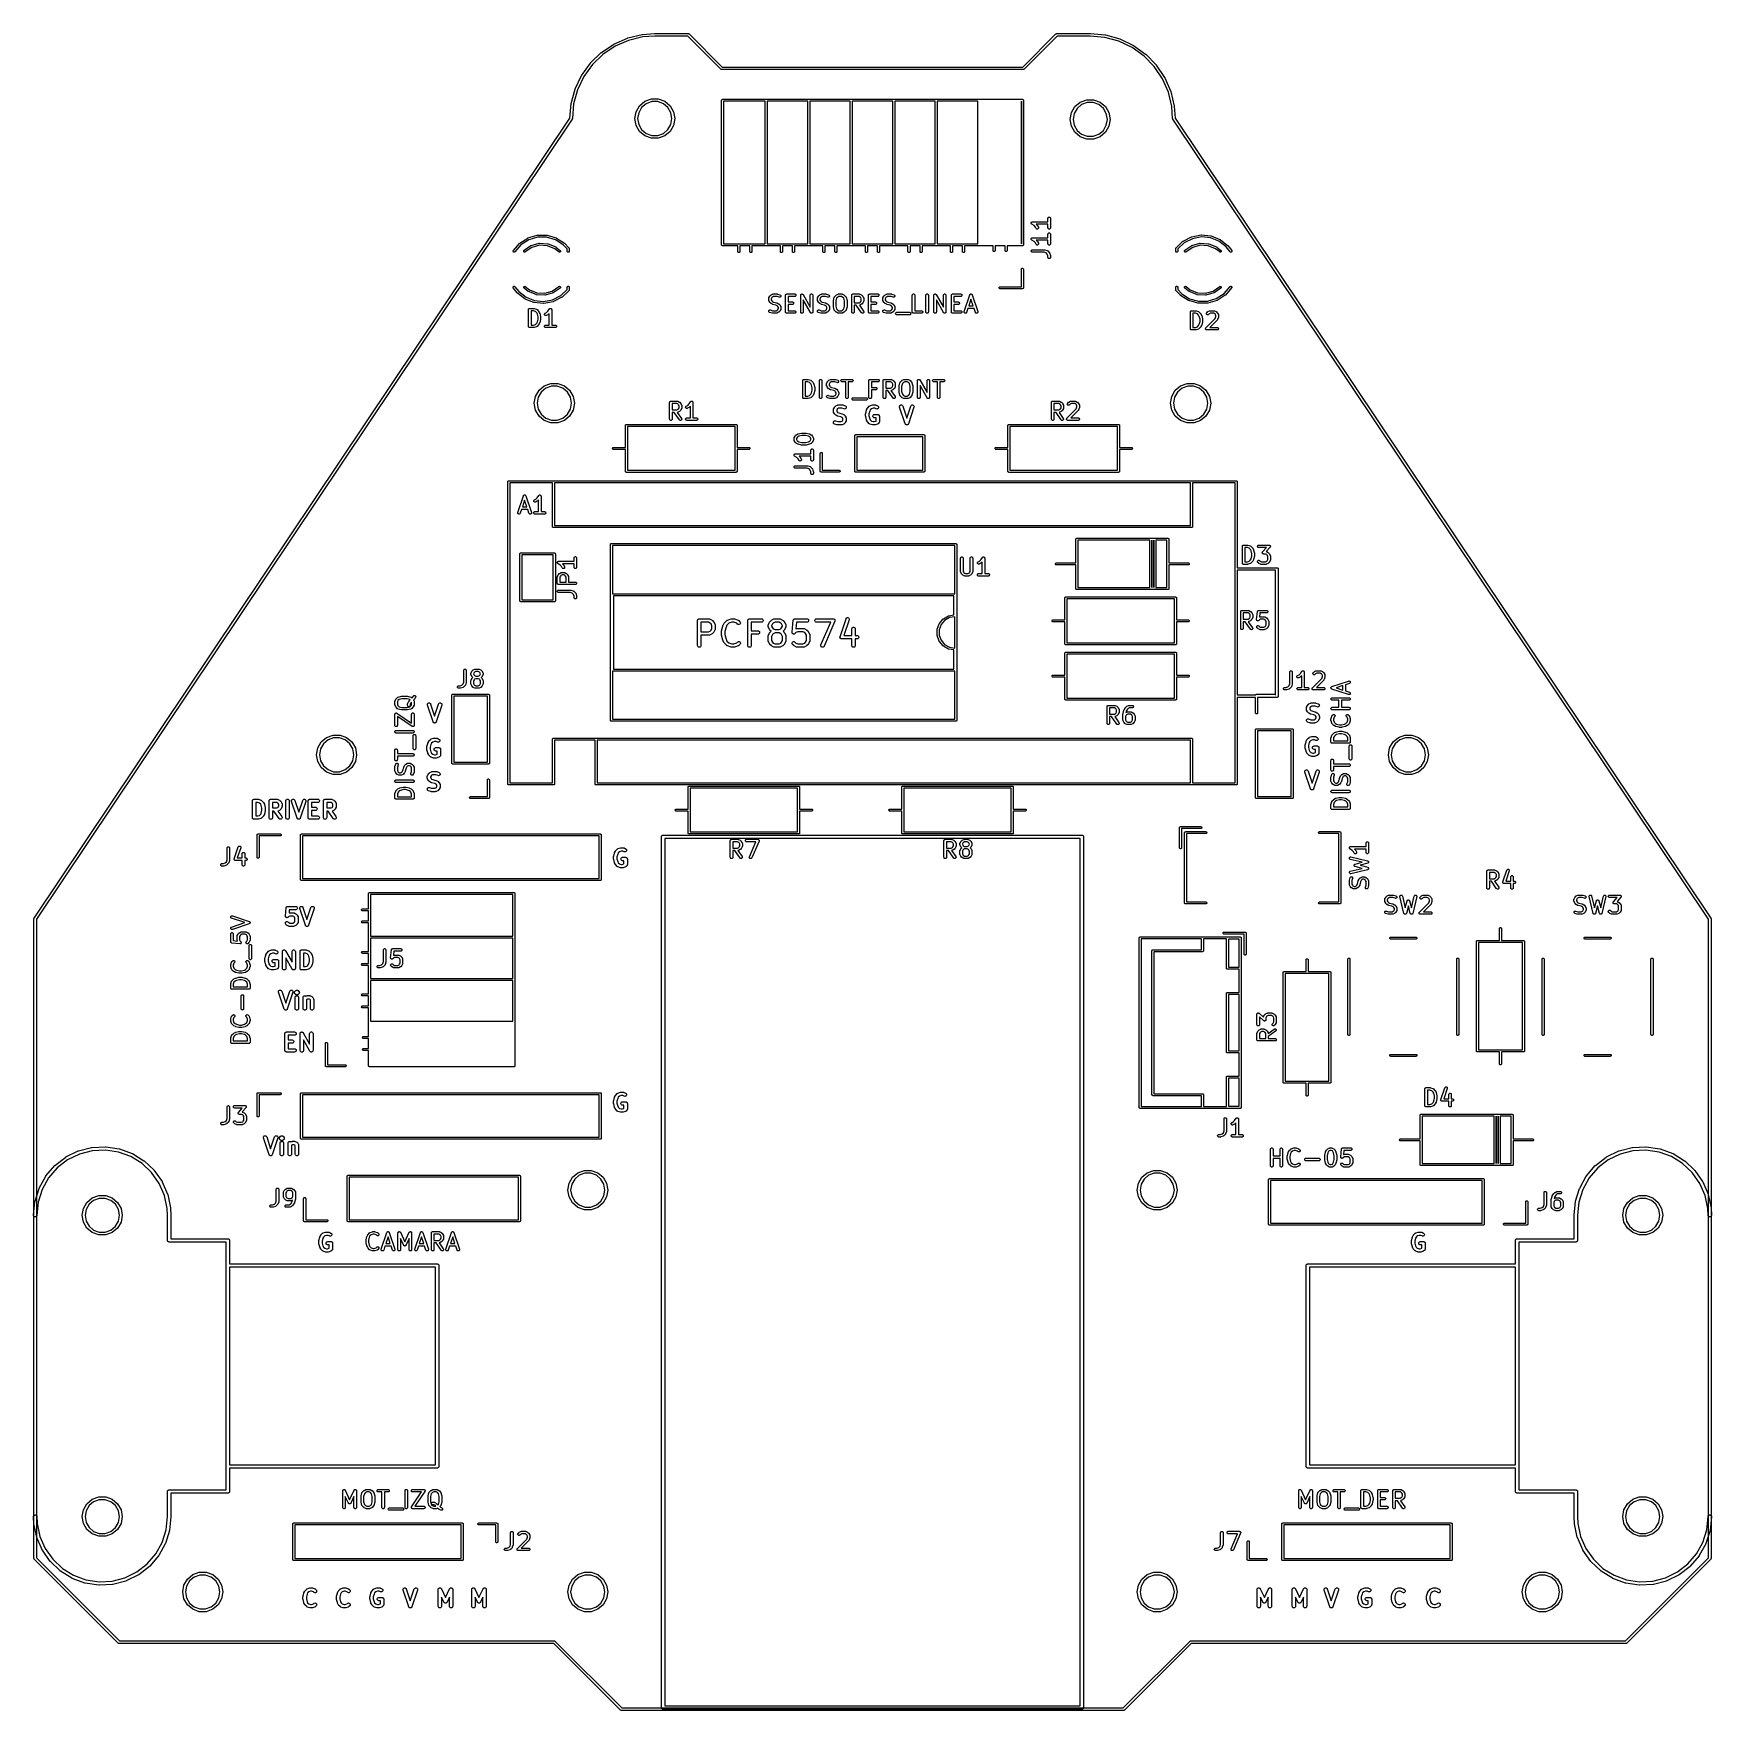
# Model space of a CAD drawing. Extents: x 0 to 100, y 0 to 100.
import ezdxf

# ---------------------------------------------------------------- set-up
doc = ezdxf.new("R2010")
doc.units = 0
doc.header["$MEASUREMENT"] = 0
doc.layers.add('BLACK', color=7, linetype='CONTINUOUS')

msp = doc.modelspace()

# ---------------------------------------------------------------- linework, layer by layer
at = {"layer": 'BLACK', "linetype": 'CONTINUOUS'}
for p, q in [((33.8116, 98.948), (34.5494, 99.4438)), ((34.6275, 99.3155), (33.9008, 98.8272)), ((34.5494, 99.4438), (34.5568, 99.4482)), ((34.5568, 99.4482), (34.559, 99.4491)), ((34.559, 99.4491), (34.5611, 99.4502)), ((34.5611, 99.4502), (35.3751, 99.8075)), ((35.4292, 99.6675), (34.6275, 99.3155)), ((35.3751, 99.8075), (35.3831, 99.8105)), ((35.3831, 99.8105), (35.3855, 99.811)), ((35.3855, 99.811), (35.3877, 99.8118)), ((35.3877, 99.8118), (36.2521, 100.019)), ((36.2812, 99.872), (35.4292, 99.6675)), ((36.2521, 100.019), (36.2606, 100.021)), ((36.2606, 100.021), (36.2623, 100.021)), ((36.2623, 100.021), (36.2641, 100.021)), ((36.2641, 100.021), (36.9907, 100.075)), ((37.0028, 99.925), (36.2812, 99.872)), ((36.9907, 100.075), (36.9934, 100.075)), ((36.9934, 100.075), (38.9967, 100.075)), ((38.9689, 99.925), (37.0028, 99.925)), ((40.9447, 97.9493), (38.9689, 99.925)), ((38.9967, 100.075), (39.0066, 100.076)), ((39.0066, 100.076), (39.0162, 100.073)), ((39.0162, 100.073), (39.026, 100.072)), ((39.026, 100.072), (39.029, 100.07)), ((39.029, 100.07), (39.0322, 100.069)), ((39.0322, 100.069), (39.0403, 100.063)), ((39.0403, 100.063), (39.049, 100.058)), ((39.049, 100.058), (39.0553, 100.051)), ((39.0553, 100.051), (41.0311, 98.075)), ((58.9689, 98.075), (60.9447, 100.051)), ((61.0311, 99.925), (59.0553, 97.9493)), ((60.9447, 100.051), (60.951, 100.058)), ((60.951, 100.058), (60.9597, 100.063)), ((60.9597, 100.063), (60.9678, 100.069)), ((60.9678, 100.069), (60.971, 100.07)), ((60.971, 100.07), (60.974, 100.072)), ((60.974, 100.072), (60.9838, 100.073)), ((60.9838, 100.073), (60.9934, 100.076)), ((60.9934, 100.076), (61.0033, 100.075)), ((61.0033, 100.075), (63.0066, 100.075)), ((62.9967, 99.925), (61.0311, 99.925)), ((63.8721, 99.8469), (62.9967, 99.925)), ((63.0066, 100.075), (63.0099, 100.074)), ((63.0099, 100.074), (63.8921, 99.9957)), ((64.7166, 99.6158), (63.8721, 99.8469)), ((63.8921, 99.9957), (63.8921, 99.9957)), ((63.8921, 99.9957), (63.8921, 99.9957)), ((63.8921, 99.9957), (63.9006, 99.9944)), ((63.9006, 99.9944), (63.9029, 99.9937)), ((63.9029, 99.9937), (63.9052, 99.9933)), ((63.9052, 99.9933), (64.7626, 99.7588)), ((65.5069, 99.2389), (64.7166, 99.6158)), ((64.7626, 99.7588), (64.7627, 99.7588)), ((64.7627, 99.7588), (64.7627, 99.7587)), ((64.7627, 99.7587), (64.7708, 99.756)), ((64.7708, 99.756), (64.7729, 99.7549)), ((64.7729, 99.7549), (64.7751, 99.7541)), ((64.7751, 99.7541), (65.5775, 99.3714)), ((66.2179, 98.728), (65.5069, 99.2389)), ((65.5775, 99.3714), (65.5775, 99.3714)), ((65.5775, 99.3714), (65.5775, 99.3714)), ((65.5775, 99.3714), (65.5851, 99.3672)), ((65.5851, 99.3672), (65.5869, 99.3658)), ((65.5869, 99.3658), (65.589, 99.3646)), ((65.589, 99.3646), (66.3109, 98.8459)), ((32.6354, 97.589), (33.1541, 98.3109)), ((33.272, 98.2179), (32.7611, 97.5069)), ((33.1541, 98.3109), (33.1596, 98.3176)), ((33.1596, 98.3176), (33.1613, 98.3192)), ((33.1613, 98.3192), (33.1628, 98.321)), ((33.1628, 98.321), (33.8012, 98.9396)), ((33.9008, 98.8272), (33.272, 98.2179)), ((33.8012, 98.9396), (33.8077, 98.9452)), ((33.8077, 98.9452), (33.8097, 98.9465)), ((33.8097, 98.9465), (33.8116, 98.948)), ((66.8272, 98.0992), (66.2179, 98.728)), ((66.3109, 98.8459), (66.3176, 98.8404)), ((66.3176, 98.8404), (66.3192, 98.8387)), ((66.3192, 98.8387), (66.321, 98.8372)), ((66.321, 98.8372), (66.9396, 98.1988)), ((66.9396, 98.1988), (66.9452, 98.1923)), ((32.2459, 96.7751), (32.6286, 97.5775)), ((32.7611, 97.5069), (32.3842, 96.7166)), ((32.6286, 97.5775), (32.6328, 97.5851)), ((32.6286, 97.5775), (32.6286, 97.5775)), ((32.6286, 97.5775), (32.6286, 97.5775)), ((32.6328, 97.5851), (32.6342, 97.5869)), ((32.6342, 97.5869), (32.6354, 97.589)), ((40.951, 97.9417), (40.9447, 97.9493)), ((40.9597, 97.9367), (40.951, 97.9417)), ((40.9678, 97.931), (40.9597, 97.9367)), ((40.971, 97.9301), (40.9678, 97.931)), ((40.974, 97.9284), (40.971, 97.9301)), ((40.9838, 97.9267), (40.974, 97.9284)), ((40.9934, 97.9241), (40.9838, 97.9267)), ((41.0033, 97.925), (40.9934, 97.9241)), ((58.9967, 97.925), (41.0033, 97.925)), ((41.0311, 98.075), (58.9689, 98.075)), ((59.0066, 97.9241), (58.9967, 97.925)), ((59.0162, 97.9267), (59.0066, 97.9241)), ((59.026, 97.9284), (59.0162, 97.9267)), ((59.029, 97.9301), (59.026, 97.9284)), ((59.0322, 97.931), (59.029, 97.9301)), ((59.0403, 97.9367), (59.0322, 97.931)), ((59.049, 97.9417), (59.0403, 97.9367)), ((59.0553, 97.9493), (59.049, 97.9417)), ((67.3155, 97.3725), (66.8272, 98.0992)), ((66.9452, 98.1923), (66.9465, 98.1903)), ((66.9465, 98.1903), (66.948, 98.1884)), ((66.948, 98.1884), (67.4438, 97.4506)), ((67.6675, 96.5708), (67.3155, 97.3725)), ((67.4438, 97.4506), (67.4482, 97.4432)), ((67.4482, 97.4432), (67.4491, 97.441)), ((67.4491, 97.441), (67.4502, 97.4389)), ((67.4502, 97.4389), (67.8075, 96.6249)), ((32.0067, 95.9052), (32.2412, 96.7626)), ((32.3842, 96.7166), (32.1531, 95.8721)), ((32.2412, 96.7626), (32.244, 96.7708)), ((32.244, 96.7708), (32.2451, 96.7729)), ((32.2451, 96.7729), (32.2459, 96.7751)), ((67.872, 95.7188), (67.6675, 96.5708)), ((67.8075, 96.6249), (67.8105, 96.6169)), ((67.8105, 96.6169), (67.811, 96.6145)), ((67.811, 96.6145), (67.8118, 96.6123)), ((67.8118, 96.6123), (68.0193, 95.7479)), ((31.927, 95.0258), (32.0043, 95.8921)), ((32.0043, 95.8921), (32.0056, 95.9006)), ((32.0056, 95.9006), (32.0063, 95.9029)), ((32.0063, 95.9029), (32.0067, 95.9052)), ((32.1531, 95.8721), (32.0748, 94.9941)), ((35.805, 95), (35.8771, 95.4087)), ((35.8771, 95.4087), (36.0846, 95.7681)), ((36.0368, 95.3506), (35.975, 95)), ((36.2148, 95.6589), (36.0368, 95.3506)), ((36.0846, 95.7681), (36.4025, 96.0349)), ((36.4875, 95.8877), (36.2148, 95.6589)), ((36.4025, 96.0349), (36.7925, 96.1768)), ((36.822, 96.0094), (36.4875, 95.8877)), ((36.7925, 96.1768), (37.2075, 96.1768)), ((37.178, 96.0094), (36.822, 96.0094)), ((37.5125, 95.8877), (37.178, 96.0094)), ((37.2075, 96.1768), (37.5975, 96.0349)), ((37.7852, 95.6589), (37.5125, 95.8877)), ((37.5975, 96.0349), (37.9154, 95.7681)), ((37.9632, 95.3506), (37.7852, 95.6589)), ((37.9154, 95.7681), (38.1229, 95.4087)), ((38.025, 95), (37.9632, 95.3506)), ((38.1229, 95.4087), (38.195, 95)), ((40.99, 96.1006), (40.9918, 96.1056)), ((40.99, 96.0953), (40.99, 96.1006)), ((40.99, 96.0952), (40.99, 96.0953)), ((40.99, 87.4706), (40.99, 96.0952)), ((40.9918, 96.1056), (40.9927, 96.1108)), ((40.9927, 96.1108), (40.9954, 96.1155)), ((40.9954, 96.1155), (40.9972, 96.1205)), ((40.9972, 96.1205), (41.0007, 96.1245)), ((41.0007, 96.1245), (41.0033, 96.1292)), ((41.0033, 96.1292), (41.0074, 96.1326)), ((41.0074, 96.1326), (41.0108, 96.1367)), ((41.0108, 96.1367), (41.0155, 96.1393)), ((41.0155, 96.1393), (41.0195, 96.1428)), ((41.0195, 96.1428), (41.0245, 96.1446)), ((41.0245, 96.1446), (41.0292, 96.1473)), ((41.0292, 96.1473), (41.0344, 96.1482)), ((41.0344, 96.1482), (41.0394, 96.15)), ((41.0394, 96.15), (41.0447, 96.15)), ((41.0447, 96.15), (41.0448, 96.15)), ((41.0448, 96.15), (58.9552, 96.15)), ((41.11, 96.03), (41.11, 87.52)), ((43.59, 96.03), (41.11, 96.03)), ((43.59, 87.52), (43.59, 96.03)), ((43.71, 96.03), (43.71, 87.52)), ((46.13, 96.03), (43.71, 96.03)), ((46.13, 87.52), (46.13, 96.03)), ((46.25, 96.03), (46.25, 87.52)), ((48.67, 96.03), (46.25, 96.03)), ((48.67, 87.52), (48.67, 96.03)), ((48.79, 96.03), (48.79, 87.52)), ((51.21, 96.03), (48.79, 96.03)), ((51.21, 87.52), (51.21, 96.03)), ((51.33, 96.03), (51.33, 87.52)), ((53.75, 96.03), (51.33, 96.03)), ((53.75, 87.52), (53.75, 96.03)), ((53.87, 96.03), (53.87, 87.52)), ((56.29, 96.03), (53.87, 96.03)), ((56.29, 87.52), (56.29, 96.03)), ((58.89, 87.52), (58.89, 96.03)), ((58.89, 96.03), (58.89, 87.52)), ((58.9552, 96.15), (58.9553, 96.15)), ((58.9553, 96.15), (58.9606, 96.15)), ((58.9606, 96.15), (58.9656, 96.1482)), ((58.9656, 96.1482), (58.9708, 96.1473)), ((58.9708, 96.1473), (58.9755, 96.1446)), ((58.9755, 96.1446), (58.9805, 96.1428)), ((58.9805, 96.1428), (58.9845, 96.1393)), ((58.9845, 96.1393), (58.9892, 96.1367)), ((58.9892, 96.1367), (58.9926, 96.1326)), ((58.9926, 96.1326), (58.9967, 96.1292)), ((58.9967, 96.1292), (58.9993, 96.1245)), ((58.9993, 96.1245), (59.0028, 96.1205)), ((59.0028, 96.1205), (59.0046, 96.1155)), ((59.0046, 96.1155), (59.0073, 96.1108)), ((59.0073, 96.1108), (59.0082, 96.1056)), ((59.0082, 96.1056), (59.01, 96.1006)), ((59.01, 96.1006), (59.01, 96.0953)), ((59.01, 96.0953), (59.01, 96.0952)), ((59.01, 96.0952), (59.01, 87.4548)), ((61.805, 94.95), (61.8771, 95.3587)), ((61.8771, 95.3587), (62.0846, 95.7181)), ((62.0368, 95.3006), (61.975, 94.95)), ((62.2148, 95.6089), (62.0368, 95.3006)), ((62.0846, 95.7181), (62.4025, 95.9849)), ((62.4875, 95.8377), (62.2148, 95.6089)), ((62.4025, 95.9849), (62.7925, 96.1268)), ((62.822, 95.9594), (62.4875, 95.8377)), ((62.7925, 96.1268), (63.2075, 96.1268)), ((63.178, 95.9594), (62.822, 95.9594)), ((63.5125, 95.8377), (63.178, 95.9594)), ((63.2075, 96.1268), (63.5975, 95.9849)), ((63.7852, 95.6089), (63.5125, 95.8377)), ((63.5975, 95.9849), (63.9154, 95.7181)), ((63.9632, 95.3006), (63.7852, 95.6089)), ((63.9154, 95.7181), (64.1229, 95.3587)), ((64.025, 94.95), (63.9632, 95.3006)), ((64.1229, 95.3587), (64.195, 94.95)), ((67.9252, 94.9945), (67.872, 95.7188)), ((68.0193, 95.7479), (68.0208, 95.7394)), ((68.0208, 95.7394), (68.0209, 95.7377)), ((68.0209, 95.7377), (68.0212, 95.7359)), ((68.0212, 95.7359), (68.0733, 95.0253)), ((-0.05638, 47.2506), (31.927, 95.0258)), ((32.066, 94.9637), (0.075, 47.1772)), ((32.074, 94.9818), (32.066, 94.9637)), ((32.0748, 94.9941), (32.074, 94.9818)), ((35.8771, 94.5913), (35.805, 95)), ((36.0846, 94.2319), (35.8771, 94.5913)), ((35.975, 95), (36.0368, 94.6494)), ((36.0368, 94.6494), (36.2148, 94.3411)), ((36.4025, 93.9651), (36.0846, 94.2319)), ((36.2148, 94.3411), (36.4875, 94.1123)), ((37.5125, 94.1123), (37.7852, 94.3411)), ((37.9154, 94.2319), (37.5975, 93.9651)), ((37.7852, 94.3411), (37.9632, 94.6494)), ((38.1229, 94.5913), (37.9154, 94.2319)), ((37.9632, 94.6494), (38.025, 95)), ((38.195, 95), (38.1229, 94.5913)), ((61.8771, 94.5413), (61.805, 94.95)), ((62.0846, 94.1819), (61.8771, 94.5413)), ((61.975, 94.95), (62.0368, 94.5994)), ((62.0368, 94.5994), (62.2148, 94.2911)), ((62.2148, 94.2911), (62.4875, 94.0623)), ((63.5125, 94.0623), (63.7852, 94.2911)), ((63.7852, 94.2911), (63.9632, 94.5994)), ((64.1229, 94.5413), (63.9154, 94.1819)), ((63.9632, 94.5994), (64.025, 94.95)), ((64.195, 94.95), (64.1229, 94.5413)), ((67.926, 94.9818), (67.9252, 94.9945)), ((67.934, 94.9637), (67.926, 94.9818)), ((99.925, 47.1772), (67.934, 94.9637)), ((68.0733, 95.0253), (100.056, 47.2506)), ((36.7925, 93.8232), (36.4025, 93.9651)), ((36.4875, 94.1123), (36.822, 93.9906)), ((37.2075, 93.8232), (36.7925, 93.8232)), ((36.822, 93.9906), (37.178, 93.9906)), ((37.178, 93.9906), (37.5125, 94.1123)), ((37.5975, 93.9651), (37.2075, 93.8232)), ((62.4025, 93.9151), (62.0846, 94.1819)), ((62.7925, 93.7732), (62.4025, 93.9151)), ((62.4875, 94.0623), (62.822, 93.9406)), ((63.2075, 93.7732), (62.7925, 93.7732)), ((62.822, 93.9406), (63.178, 93.9406)), ((63.178, 93.9406), (63.5125, 94.0623)), ((63.5975, 93.9151), (63.2075, 93.7732)), ((63.9154, 94.1819), (63.5975, 93.9151)), ((59.4775, 88.762), (59.4785, 88.766)), ((59.4785, 88.7531), (59.4775, 88.762)), ((59.4785, 88.7702), (59.4816, 88.7786)), ((59.4785, 88.766), (59.4785, 88.7702)), ((59.4785, 88.7441), (59.4785, 88.7531)), ((59.4799, 88.7402), (59.4785, 88.7441)), ((59.4804, 88.7361), (59.4799, 88.7402)), ((59.4844, 88.7281), (59.4804, 88.7361)), ((59.4816, 88.7786), (59.4837, 88.7873)), ((59.4837, 88.7873), (59.486, 88.7907)), ((59.4874, 88.7196), (59.4844, 88.7281)), ((59.486, 88.7907), (59.4874, 88.7946)), ((59.4874, 88.7946), (59.4932, 88.8015)), ((59.4901, 88.7165), (59.4874, 88.7196)), ((59.4919, 88.7127), (59.4901, 88.7165)), ((59.4984, 88.7065), (59.4919, 88.7127)), ((59.4932, 88.8015), (59.4981, 88.8089)), ((59.4981, 88.8089), (59.5015, 88.8114)), ((59.5042, 88.6997), (59.4984, 88.7065)), ((59.5015, 88.8114), (59.5042, 88.8146)), ((59.5042, 88.8146), (59.5119, 88.8191)), ((59.5078, 88.6976), (59.5042, 88.6997)), ((59.5108, 88.6947), (59.5078, 88.6976)), ((59.6475, 88.6036), (59.5108, 88.6947)), ((59.5119, 88.8191), (59.5191, 88.8244)), ((59.5191, 88.8244), (59.5231, 88.8255)), ((59.5231, 88.8255), (59.5267, 88.8276)), ((59.5267, 88.8276), (59.5355, 88.8292)), ((59.5355, 88.8292), (59.5441, 88.8317)), ((59.5441, 88.8317), (59.5483, 88.8314)), ((59.5483, 88.8314), (59.5524, 88.8321)), ((59.5524, 88.8321), (60.4774, 88.8321)), ((59.7288, 88.5222), (59.6475, 88.6036)), ((59.771, 88.4379), (59.7288, 88.5222)), ((59.7865, 88.417), (59.771, 88.4379)), ((60.4774, 88.6821), (59.7811, 88.6821)), ((59.7811, 88.6821), (59.8435, 88.6197)), ((59.8083, 88.4026), (59.7865, 88.417)), ((59.8336, 88.3966), (59.8083, 88.4026)), ((59.8595, 88.3995), (59.8336, 88.3966)), ((59.8435, 88.6197), (59.8504, 88.6099)), ((59.8504, 88.6099), (59.8576, 88.6002)), ((59.8576, 88.6002), (59.9052, 88.505)), ((59.8828, 88.4112), (59.8595, 88.3995)), ((59.9007, 88.4301), (59.8828, 88.4112)), ((59.911, 88.454), (59.9007, 88.4301)), ((59.9052, 88.505), (59.9126, 88.48)), ((59.9126, 88.48), (59.911, 88.454)), ((60.4774, 89.0429), (60.4819, 89.0685)), ((60.4774, 88.8321), (60.4774, 89.0429)), ((60.4774, 88.4714), (60.4774, 88.6821)), ((60.4819, 88.4458), (60.4774, 88.4714)), ((60.4819, 89.0685), (60.4949, 89.0911)), ((60.4949, 88.4232), (60.4819, 88.4458)), ((60.4949, 89.0911), (60.5149, 89.1078)), ((60.5149, 88.4065), (60.4949, 88.4232)), ((60.5149, 89.1078), (60.5394, 89.1167)), ((60.5394, 88.3976), (60.5149, 88.4065)), ((60.5394, 89.1167), (60.5654, 89.1167)), ((60.5654, 88.3976), (60.5394, 88.3976)), ((60.5654, 89.1167), (60.5899, 89.1078)), ((60.5899, 88.4065), (60.5654, 88.3976)), ((60.5899, 89.1078), (60.6098, 89.0911)), ((60.6098, 88.4232), (60.5899, 88.4065)), ((60.6098, 89.0911), (60.6229, 89.0685)), ((60.6229, 88.4458), (60.6098, 88.4232)), ((60.6229, 89.0685), (60.6274, 89.0429)), ((60.6274, 88.4714), (60.6229, 88.4458)), ((60.6274, 89.0429), (60.6274, 88.4714)), ((28.5524, 87.1179), (28.9223, 87.544)), ((29.0073, 87.4588), (28.643, 87.0393)), ((28.9223, 87.544), (28.9228, 87.5445)), ((28.9228, 87.5445), (28.9291, 87.5498)), ((28.9291, 87.5498), (28.9352, 87.5551)), ((28.9352, 87.5551), (29.4098, 87.8602)), ((29.4675, 87.7546), (29.0073, 87.4588)), ((29.1949, 87.1293), (29.6008, 87.4083)), ((29.6605, 87.3038), (29.2629, 87.0304)), ((29.4098, 87.8602), (29.4104, 87.8605)), ((29.4104, 87.8605), (29.4179, 87.8638)), ((29.4179, 87.8638), (29.4253, 87.8672)), ((29.4253, 87.8672), (29.9665, 88.0268)), ((29.9922, 87.9093), (29.4675, 87.7546)), ((29.6008, 87.4083), (29.6098, 87.4134)), ((29.6098, 87.4134), (29.6144, 87.4146)), ((29.6144, 87.4146), (29.6186, 87.4166)), ((29.6186, 87.4166), (30.093, 87.5491)), ((30.1157, 87.4309), (29.6605, 87.3038)), ((29.9665, 88.0268), (29.9672, 88.027)), ((29.9672, 88.027), (29.9753, 88.0281)), ((29.9753, 88.0281), (29.9833, 88.0293)), ((29.9833, 88.0293), (30.5475, 88.0305)), ((30.5392, 87.9105), (29.9922, 87.9093)), ((30.093, 87.5491), (30.1032, 87.5511)), ((30.1032, 87.5511), (30.1079, 87.5507)), ((30.1079, 87.5507), (30.1126, 87.5513)), ((30.1126, 87.5513), (30.6044, 87.5229)), ((30.5875, 87.4037), (30.1157, 87.4309)), ((31.0646, 87.7582), (30.5392, 87.9105)), ((30.5475, 88.0305), (30.5475, 88.0305)), ((30.5475, 88.0305), (30.5483, 88.0305)), ((30.5483, 88.0305), (30.5563, 88.0293)), ((30.5563, 88.0293), (30.5644, 88.0282)), ((30.5644, 88.0282), (31.1063, 87.871)), ((31.0267, 87.2245), (30.5875, 87.4037)), ((30.6044, 87.5229), (30.6146, 87.5215)), ((30.6146, 87.5215), (30.619, 87.5196)), ((30.619, 87.5196), (30.6236, 87.5186)), ((30.6236, 87.5186), (31.0797, 87.3325)), ((31.2742, 87.0326), (31.0267, 87.2245)), ((31.5273, 87.4637), (31.0646, 87.7582)), ((31.0797, 87.3325), (31.0889, 87.3278)), ((31.0889, 87.3278), (31.0911, 87.3258)), ((31.0911, 87.3258), (31.0938, 87.3244)), ((31.0938, 87.3244), (31.3477, 87.1274)), ((31.1063, 87.871), (31.107, 87.8708)), ((31.107, 87.8708), (31.1144, 87.8674)), ((31.1144, 87.8674), (31.1218, 87.864)), ((31.1218, 87.864), (31.5978, 87.5611)), ((31.77, 87.2113), (31.5273, 87.4637)), ((31.5978, 87.5611), (31.5984, 87.5607)), ((31.5984, 87.5607), (31.6035, 87.5562)), ((31.6035, 87.5562), (31.6088, 87.5521)), ((31.6088, 87.5521), (31.8686, 87.2819)), ((31.77, 87.0748), (31.77, 87.2113)), ((31.8686, 87.2819), (31.8767, 87.2752)), ((31.8767, 87.2752), (31.8873, 87.2568)), ((31.8873, 87.2568), (31.89, 87.2412)), ((31.89, 87.2412), (31.89, 87.0748)), ((40.99, 87.4494), (40.99, 87.4706)), ((40.9918, 87.4444), (40.99, 87.4494)), ((40.9928, 87.4392), (40.9918, 87.4444)), ((40.9954, 87.4346), (40.9928, 87.4392)), ((40.9972, 87.4295), (40.9954, 87.4346)), ((41.0007, 87.4255), (40.9972, 87.4295)), ((41.0033, 87.4208), (41.0007, 87.4255)), ((41.0074, 87.4174), (41.0033, 87.4208)), ((41.0108, 87.4133), (41.0074, 87.4174)), ((41.0155, 87.4107), (41.0108, 87.4133)), ((41.0195, 87.4072), (41.0155, 87.4107)), ((41.0245, 87.4054), (41.0195, 87.4072)), ((41.0292, 87.4027), (41.0245, 87.4054)), ((41.0344, 87.4018), (41.0292, 87.4027)), ((41.0394, 87.4), (41.0344, 87.4018)), ((41.0447, 87.4), (41.0394, 87.4)), ((41.0448, 87.4), (41.0447, 87.4)), ((41.96, 87.4), (41.0448, 87.4)), ((41.11, 87.52), (43.59, 87.52)), ((41.96, 87.0448), (41.96, 87.4)), ((42.68, 87.4), (42.08, 87.4)), ((42.08, 87.4), (42.08, 87.0448)), ((42.68, 87.0448), (42.68, 87.4)), ((44.5, 87.4), (42.8, 87.4)), ((42.8, 87.4), (42.8, 87.0448)), ((43.71, 87.52), (46.13, 87.52)), ((44.5, 87.0448), (44.5, 87.4)), ((45.22, 87.4), (44.62, 87.4)), ((44.62, 87.4), (44.62, 87.0448)), ((45.22, 87.0448), (45.22, 87.4)), ((47.04, 87.4), (45.34, 87.4)), ((45.34, 87.4), (45.34, 87.0448)), ((46.25, 87.52), (48.67, 87.52)), ((47.04, 87.0448), (47.04, 87.4)), ((47.76, 87.4), (47.16, 87.4)), ((47.16, 87.4), (47.16, 87.0448)), ((47.76, 87.0448), (47.76, 87.4)), ((49.58, 87.4), (47.88, 87.4)), ((47.88, 87.4), (47.88, 87.0448)), ((48.79, 87.52), (51.21, 87.52)), ((49.58, 87.0448), (49.58, 87.4)), ((50.3, 87.4), (49.7, 87.4)), ((49.7, 87.4), (49.7, 87.0448)), ((50.3, 87.0448), (50.3, 87.4)), ((52.12, 87.4), (50.42, 87.4)), ((50.42, 87.4), (50.42, 87.0448)), ((51.33, 87.52), (53.75, 87.52)), ((52.12, 87.0448), (52.12, 87.4)), ((52.84, 87.4), (52.24, 87.4)), ((52.24, 87.4), (52.24, 87.0448)), ((52.84, 87.0448), (52.84, 87.4)), ((54.66, 87.4), (52.96, 87.4)), ((52.96, 87.4), (52.96, 87.0448)), ((53.87, 87.52), (56.29, 87.52)), ((54.66, 87.0448), (54.66, 87.4)), ((55.38, 87.4), (54.78, 87.4)), ((54.78, 87.4), (54.78, 87.0448)), ((55.38, 87.0448), (55.38, 87.4)), ((57.2, 87.4), (55.5, 87.4)), ((55.5, 87.4), (55.5, 87.0448)), ((57.2, 87.1048), (57.2, 87.4)), ((57.92, 87.4), (57.32, 87.4)), ((57.32, 87.4), (57.32, 87.1048)), ((57.92, 87.1048), (57.92, 87.4)), ((58.9552, 87.4), (58.04, 87.4)), ((58.04, 87.4), (58.04, 87.1048)), ((58.89, 87.52), (58.89, 87.52)), ((58.9553, 87.4), (58.9552, 87.4)), ((58.9606, 87.4), (58.9553, 87.4)), ((58.9656, 87.4018), (58.9606, 87.4)), ((58.9708, 87.4027), (58.9656, 87.4018)), ((58.9755, 87.4054), (58.9708, 87.4027)), ((58.9805, 87.4072), (58.9755, 87.4054)), ((58.9845, 87.4107), (58.9805, 87.4072)), ((58.9892, 87.4133), (58.9845, 87.4107)), ((58.9926, 87.4174), (58.9892, 87.4133)), ((58.9967, 87.4208), (58.9926, 87.4174)), ((58.9993, 87.4255), (58.9967, 87.4208)), ((59.0028, 87.4295), (58.9993, 87.4255)), ((59.0046, 87.4345), (59.0028, 87.4295)), ((59.0073, 87.4392), (59.0046, 87.4345)), ((59.0082, 87.4444), (59.0073, 87.4392)), ((59.01, 87.4494), (59.0082, 87.4444)), ((59.01, 87.4548), (59.01, 87.4547)), ((59.01, 87.4547), (59.01, 87.4494)), ((59.4775, 87.8096), (59.4785, 87.8136)), ((59.4785, 87.8007), (59.4775, 87.8096)), ((59.4785, 87.8178), (59.4816, 87.8262)), ((59.4785, 87.8136), (59.4785, 87.8178)), ((59.4785, 87.7917), (59.4785, 87.8007)), ((59.4799, 87.7878), (59.4785, 87.7917)), ((59.4804, 87.7837), (59.4799, 87.7878)), ((59.4844, 87.7757), (59.4804, 87.7837)), ((59.4816, 87.8262), (59.4837, 87.8349)), ((59.4837, 87.8349), (59.486, 87.8384)), ((59.4874, 87.7673), (59.4844, 87.7757)), ((59.486, 87.8384), (59.4874, 87.8423)), ((59.4874, 87.8423), (59.4932, 87.8491)), ((59.4901, 87.7641), (59.4874, 87.7673)), ((59.4919, 87.7604), (59.4901, 87.7641)), ((59.4984, 87.7542), (59.4919, 87.7604)), ((59.4932, 87.8491), (59.4981, 87.8566)), ((59.4981, 87.8566), (59.5015, 87.859)), ((59.5042, 87.7473), (59.4984, 87.7542)), ((59.5015, 87.859), (59.5042, 87.8622)), ((59.5042, 87.8622), (59.5119, 87.8667)), ((59.5078, 87.7452), (59.5042, 87.7473)), ((59.5108, 87.7424), (59.5078, 87.7452)), ((59.6475, 87.6512), (59.5108, 87.7424)), ((59.5119, 87.8667), (59.5191, 87.872)), ((59.5191, 87.872), (59.5231, 87.8732)), ((59.5231, 87.8732), (59.5267, 87.8752)), ((59.5267, 87.8752), (59.5355, 87.8768)), ((59.5355, 87.8768), (59.5441, 87.8793)), ((59.5441, 87.8793), (59.5483, 87.879)), ((59.5483, 87.879), (59.5524, 87.8798)), ((59.5524, 87.8798), (60.4774, 87.8798)), ((59.7288, 87.5699), (59.6475, 87.6512)), ((59.771, 87.4855), (59.7288, 87.5699)), ((59.7865, 87.4646), (59.771, 87.4855)), ((60.4774, 87.7298), (59.7811, 87.7298)), ((59.7811, 87.7298), (59.8435, 87.6673)), ((59.8083, 87.4502), (59.7865, 87.4646)), ((59.8336, 87.4442), (59.8083, 87.4502)), ((59.8595, 87.4472), (59.8336, 87.4442)), ((59.8435, 87.6673), (59.8504, 87.6575)), ((59.8504, 87.6575), (59.8576, 87.6478)), ((59.8576, 87.6478), (59.9052, 87.5526)), ((59.8828, 87.4588), (59.8595, 87.4472)), ((59.9007, 87.4777), (59.8828, 87.4588)), ((59.911, 87.5016), (59.9007, 87.4777)), ((59.9052, 87.5526), (59.9126, 87.5276)), ((59.9126, 87.5276), (59.911, 87.5016)), ((60.4774, 88.0905), (60.4819, 88.1161)), ((60.4774, 87.8798), (60.4774, 88.0905)), ((60.4774, 87.519), (60.4774, 87.7298)), ((60.4819, 87.4934), (60.4774, 87.519)), ((60.4819, 88.1161), (60.4949, 88.1387)), ((60.4949, 87.4708), (60.4819, 87.4934)), ((60.4949, 88.1387), (60.5149, 88.1554)), ((60.5149, 87.4541), (60.4949, 87.4708)), ((60.5149, 88.1554), (60.5394, 88.1643)), ((60.5394, 87.4452), (60.5149, 87.4541)), ((60.5394, 88.1643), (60.5654, 88.1643)), ((60.5654, 87.4452), (60.5394, 87.4452)), ((60.5654, 88.1643), (60.5899, 88.1554)), ((60.5899, 87.4541), (60.5654, 87.4452)), ((60.5899, 88.1554), (60.6098, 88.1387)), ((60.6098, 87.4708), (60.5899, 87.4541)), ((60.6098, 88.1387), (60.6229, 88.1161)), ((60.6229, 87.4934), (60.6098, 87.4708)), ((60.6229, 88.1161), (60.6274, 88.0905)), ((60.6274, 87.519), (60.6229, 87.4934)), ((60.6274, 88.0905), (60.6274, 87.519)), ((68.11, 87.2412), (68.1127, 87.2568)), ((68.11, 87.0748), (68.11, 87.2412)), ((68.1127, 87.2568), (68.1233, 87.2752)), ((68.1233, 87.2752), (68.1345, 87.2845)), ((68.1345, 87.2845), (68.5382, 87.6672)), ((68.6145, 87.5742), (68.23, 87.2097)), ((68.23, 87.2097), (68.23, 87.0748)), ((68.5382, 87.6672), (68.5387, 87.6677)), ((68.5387, 87.6677), (68.5455, 87.6724)), ((68.5455, 87.6724), (68.5521, 87.6771)), ((68.5521, 87.6771), (69.054, 87.9347)), ((69.1012, 87.824), (68.6145, 87.5742)), ((68.6551, 87.1294), (69.061, 87.4084)), ((69.1207, 87.3039), (68.723, 87.0305)), ((69.054, 87.9347), (69.0547, 87.9351)), ((69.0547, 87.9351), (69.0624, 87.9376)), ((69.061, 87.4084), (69.07, 87.4135)), ((69.0624, 87.9376), (69.0701, 87.9403)), ((69.07, 87.4135), (69.0746, 87.4147)), ((69.0701, 87.9403), (69.6242, 88.0467)), ((69.0746, 87.4147), (69.0789, 87.4167)), ((69.0789, 87.4167), (69.5533, 87.5492)), ((69.6384, 87.9272), (69.1012, 87.824)), ((69.5759, 87.4309), (69.1207, 87.3039)), ((69.5533, 87.5492), (69.5635, 87.5511)), ((69.5635, 87.5511), (69.5682, 87.5508)), ((69.5682, 87.5508), (69.5729, 87.5513)), ((69.5729, 87.5513), (70.0646, 87.5229)), ((70.0477, 87.4037), (69.5759, 87.4309)), ((69.6242, 88.0467), (69.6249, 88.0468)), ((69.6249, 88.0468), (69.6331, 88.0471)), ((69.6331, 88.0471), (69.6412, 88.0475)), ((70.183, 87.8755), (69.6384, 87.9272)), ((69.6412, 88.0475), (70.2029, 87.9941)), ((70.4869, 87.2244), (70.0477, 87.4037)), ((70.0646, 87.5229), (70.0749, 87.5214)), ((70.0749, 87.5214), (70.0792, 87.5196)), ((70.0792, 87.5196), (70.0838, 87.5185)), ((70.0838, 87.5185), (70.5399, 87.3324)), ((70.6912, 87.6729), (70.183, 87.8755)), ((70.2029, 87.9941), (70.2036, 87.994)), ((70.2036, 87.994), (70.2115, 87.992)), ((70.2115, 87.992), (70.2194, 87.9901)), ((70.2194, 87.9901), (70.7436, 87.7812)), ((70.7344, 87.0324), (70.4869, 87.2244)), ((70.5399, 87.3324), (70.5491, 87.3277)), ((70.5491, 87.3277), (70.5513, 87.3257)), ((70.5513, 87.3257), (70.554, 87.3242)), ((70.554, 87.3242), (70.8079, 87.1272)), ((71.1232, 87.335), (70.6912, 87.6729)), ((70.7436, 87.7812), (70.7443, 87.7809)), ((70.7443, 87.7809), (70.7513, 87.7768)), ((70.7513, 87.7768), (70.7583, 87.7727)), ((70.7583, 87.7727), (71.2028, 87.4252)), ((71.3553, 87.0414), (71.1232, 87.335)), ((71.2028, 87.4252), (71.2033, 87.4247)), ((71.2033, 87.4247), (71.208, 87.4198)), ((71.208, 87.4198), (71.2129, 87.4151)), ((71.2129, 87.4151), (71.4494, 87.1158)), ((28.5382, 87.0703), (28.5383, 87.0873)), ((28.5429, 87.054), (28.5382, 87.0703)), ((28.5383, 87.0873), (28.5431, 87.1037)), ((28.5521, 87.0396), (28.5429, 87.054)), ((28.5431, 87.1037), (28.5524, 87.1179)), ((28.5648, 87.0284), (28.5521, 87.0396)), ((28.5803, 87.0212), (28.5648, 87.0284)), ((28.5971, 87.0186), (28.5803, 87.0212)), ((28.6139, 87.0209), (28.5971, 87.0186)), ((28.6295, 87.0277), (28.6139, 87.0209)), ((28.6425, 87.0387), (28.6295, 87.0277)), ((28.643, 87.0393), (28.6425, 87.0387)), ((29.1689, 87.0786), (29.1717, 87.0981)), ((29.1725, 87.0592), (29.1689, 87.0786)), ((29.1717, 87.0981), (29.1807, 87.1156)), ((29.1822, 87.0421), (29.1725, 87.0592)), ((29.1807, 87.1156), (29.1949, 87.1293)), ((29.197, 87.029), (29.1822, 87.0421)), ((29.2152, 87.0214), (29.197, 87.029)), ((29.2348, 87.0201), (29.2152, 87.0214)), ((29.2539, 87.0253), (29.2348, 87.0201)), ((29.2629, 87.0304), (29.2539, 87.0253)), ((31.2915, 87.0232), (31.2742, 87.0326)), ((31.311, 87.02), (31.2915, 87.0232)), ((31.3304, 87.0232), (31.311, 87.02)), ((31.3477, 87.0326), (31.3304, 87.0232)), ((31.3477, 87.1274), (31.3553, 87.1204)), ((31.3611, 87.0471), (31.3477, 87.0326)), ((31.3553, 87.1204), (31.366, 87.1038)), ((31.3691, 87.0651), (31.3611, 87.0471)), ((31.366, 87.1038), (31.3708, 87.0847)), ((31.3708, 87.0847), (31.3691, 87.0651)), ((31.7727, 87.0592), (31.77, 87.0748)), ((31.7833, 87.0408), (31.7727, 87.0592)), ((31.7995, 87.0272), (31.7833, 87.0408)), ((31.8194, 87.02), (31.7995, 87.0272)), ((31.8406, 87.02), (31.8194, 87.02)), ((31.8605, 87.0272), (31.8406, 87.02)), ((31.8767, 87.0408), (31.8605, 87.0272)), ((31.8873, 87.0592), (31.8767, 87.0408)), ((31.89, 87.0748), (31.8873, 87.0592)), ((41.9627, 87.0292), (41.96, 87.0448)), ((41.9733, 87.0108), (41.9627, 87.0292)), ((41.9895, 86.9972), (41.9733, 87.0108)), ((42.0094, 86.99), (41.9895, 86.9972)), ((42.0306, 86.99), (42.0094, 86.99)), ((42.0505, 86.9972), (42.0306, 86.99)), ((42.0667, 87.0108), (42.0505, 86.9972)), ((42.0773, 87.0292), (42.0667, 87.0108)), ((42.08, 87.0448), (42.0773, 87.0292)), ((42.6827, 87.0292), (42.68, 87.0448)), ((42.6933, 87.0108), (42.6827, 87.0292)), ((42.7095, 86.9972), (42.6933, 87.0108)), ((42.7294, 86.99), (42.7095, 86.9972)), ((42.7506, 86.99), (42.7294, 86.99)), ((42.7705, 86.9972), (42.7506, 86.99)), ((42.7867, 87.0108), (42.7705, 86.9972)), ((42.7973, 87.0292), (42.7867, 87.0108)), ((42.8, 87.0448), (42.7973, 87.0292)), ((44.5027, 87.0292), (44.5, 87.0448)), ((44.5133, 87.0108), (44.5027, 87.0292)), ((44.5295, 86.9972), (44.5133, 87.0108)), ((44.5494, 86.99), (44.5295, 86.9972)), ((44.5706, 86.99), (44.5494, 86.99)), ((44.5905, 86.9972), (44.5706, 86.99)), ((44.6067, 87.0108), (44.5905, 86.9972)), ((44.6173, 87.0292), (44.6067, 87.0108)), ((44.62, 87.0448), (44.6173, 87.0292)), ((45.2227, 87.0292), (45.22, 87.0448)), ((45.2333, 87.0108), (45.2227, 87.0292)), ((45.2495, 86.9972), (45.2333, 87.0108)), ((45.2694, 86.99), (45.2495, 86.9972)), ((45.2906, 86.99), (45.2694, 86.99)), ((45.3105, 86.9972), (45.2906, 86.99)), ((45.3267, 87.0108), (45.3105, 86.9972)), ((45.3373, 87.0292), (45.3267, 87.0108)), ((45.34, 87.0448), (45.3373, 87.0292)), ((47.0427, 87.0292), (47.04, 87.0448)), ((47.0533, 87.0108), (47.0427, 87.0292)), ((47.0695, 86.9972), (47.0533, 87.0108)), ((47.0894, 86.99), (47.0695, 86.9972)), ((47.1106, 86.99), (47.0894, 86.99)), ((47.1305, 86.9972), (47.1106, 86.99)), ((47.1467, 87.0108), (47.1305, 86.9972)), ((47.1573, 87.0292), (47.1467, 87.0108)), ((47.16, 87.0448), (47.1573, 87.0292)), ((47.7627, 87.0292), (47.76, 87.0448)), ((47.7733, 87.0108), (47.7627, 87.0292)), ((47.7895, 86.9972), (47.7733, 87.0108)), ((47.8094, 86.99), (47.7895, 86.9972)), ((47.8306, 86.99), (47.8094, 86.99)), ((47.8505, 86.9972), (47.8306, 86.99)), ((47.8667, 87.0108), (47.8505, 86.9972)), ((47.8773, 87.0292), (47.8667, 87.0108)), ((47.88, 87.0448), (47.8773, 87.0292)), ((49.5827, 87.0292), (49.58, 87.0448)), ((49.5933, 87.0108), (49.5827, 87.0292)), ((49.6095, 86.9972), (49.5933, 87.0108)), ((49.6294, 86.99), (49.6095, 86.9972)), ((49.6506, 86.99), (49.6294, 86.99)), ((49.6705, 86.9972), (49.6506, 86.99)), ((49.6867, 87.0108), (49.6705, 86.9972)), ((49.6973, 87.0292), (49.6867, 87.0108)), ((49.7, 87.0448), (49.6973, 87.0292)), ((50.3027, 87.0292), (50.3, 87.0448)), ((50.3133, 87.0108), (50.3027, 87.0292)), ((50.3295, 86.9972), (50.3133, 87.0108)), ((50.3494, 86.99), (50.3295, 86.9972)), ((50.3706, 86.99), (50.3494, 86.99)), ((50.3905, 86.9972), (50.3706, 86.99)), ((50.4067, 87.0108), (50.3905, 86.9972)), ((50.4173, 87.0292), (50.4067, 87.0108)), ((50.42, 87.0448), (50.4173, 87.0292)), ((52.1227, 87.0292), (52.12, 87.0448)), ((52.1333, 87.0108), (52.1227, 87.0292)), ((52.1495, 86.9972), (52.1333, 87.0108)), ((52.1694, 86.99), (52.1495, 86.9972)), ((52.1906, 86.99), (52.1694, 86.99)), ((52.2105, 86.9972), (52.1906, 86.99)), ((52.2267, 87.0108), (52.2105, 86.9972)), ((52.2373, 87.0292), (52.2267, 87.0108)), ((52.24, 87.0448), (52.2373, 87.0292)), ((52.8427, 87.0292), (52.84, 87.0448)), ((52.8533, 87.0108), (52.8427, 87.0292)), ((52.8695, 86.9972), (52.8533, 87.0108)), ((52.8894, 86.99), (52.8695, 86.9972)), ((52.9106, 86.99), (52.8894, 86.99)), ((52.9305, 86.9972), (52.9106, 86.99)), ((52.9467, 87.0108), (52.9305, 86.9972)), ((52.9573, 87.0292), (52.9467, 87.0108)), ((52.96, 87.0448), (52.9573, 87.0292)), ((54.6627, 87.0292), (54.66, 87.0448)), ((54.6733, 87.0108), (54.6627, 87.0292)), ((54.6895, 86.9972), (54.6733, 87.0108)), ((54.7094, 86.99), (54.6895, 86.9972)), ((54.7306, 86.99), (54.7094, 86.99)), ((54.7505, 86.9972), (54.7306, 86.99)), ((54.7667, 87.0108), (54.7505, 86.9972)), ((54.7773, 87.0292), (54.7667, 87.0108)), ((54.78, 87.0448), (54.7773, 87.0292)), ((55.3827, 87.0292), (55.38, 87.0448)), ((55.3933, 87.0108), (55.3827, 87.0292)), ((55.4095, 86.9972), (55.3933, 87.0108)), ((55.4294, 86.99), (55.4095, 86.9972)), ((55.4506, 86.99), (55.4294, 86.99)), ((55.4705, 86.9972), (55.4506, 86.99)), ((55.4867, 87.0108), (55.4705, 86.9972)), ((55.4973, 87.0292), (55.4867, 87.0108)), ((55.5, 87.0448), (55.4973, 87.0292)), ((57.2027, 87.0892), (57.2, 87.1048)), ((57.2133, 87.0708), (57.2027, 87.0892)), ((57.2295, 87.0572), (57.2133, 87.0708)), ((57.2494, 87.05), (57.2295, 87.0572)), ((57.2706, 87.05), (57.2494, 87.05)), ((57.2905, 87.0572), (57.2706, 87.05)), ((57.3067, 87.0708), (57.2905, 87.0572)), ((57.3173, 87.0892), (57.3067, 87.0708)), ((57.32, 87.1048), (57.3173, 87.0892)), ((57.9228, 87.0892), (57.92, 87.1048)), ((57.9333, 87.0708), (57.9228, 87.0892)), ((57.9495, 87.0572), (57.9333, 87.0708)), ((57.9694, 87.05), (57.9495, 87.0572)), ((57.9906, 87.05), (57.9694, 87.05)), ((58.0105, 87.0572), (57.9906, 87.05)), ((58.0267, 87.0708), (58.0105, 87.0572)), ((58.0373, 87.0892), (58.0267, 87.0708)), ((58.04, 87.1048), (58.0373, 87.0892)), ((59.4785, 87.1035), (59.4874, 87.128)), ((59.4785, 87.0775), (59.4785, 87.1035)), ((59.4874, 87.053), (59.4785, 87.0775)), ((59.4874, 87.128), (59.5042, 87.1479)), ((59.5042, 87.033), (59.4874, 87.053)), ((59.5042, 87.1479), (59.5267, 87.161)), ((59.5267, 87.02), (59.5042, 87.033)), ((59.5267, 87.161), (59.5524, 87.1655)), ((59.5524, 87.0155), (59.5267, 87.02)), ((59.5524, 87.1655), (60.2667, 87.1655)), ((60.2545, 87.0155), (59.5524, 87.0155)), ((60.369, 86.9773), (60.2545, 87.0155)), ((60.2667, 87.1655), (60.2785, 87.1634)), ((60.2785, 87.1634), (60.2904, 87.1616)), ((60.2904, 87.1616), (60.4332, 87.114)), ((60.4392, 86.9071), (60.369, 86.9773)), ((60.4332, 87.114), (60.437, 87.1119)), ((60.437, 87.1119), (60.4412, 87.1108)), ((60.4774, 86.7926), (60.4392, 86.9071)), ((60.4412, 87.1108), (60.4484, 87.1058)), ((60.4484, 87.1058), (60.4561, 87.1016)), ((60.4561, 87.1016), (60.459, 87.0984)), ((60.459, 87.0984), (60.4626, 87.0959)), ((60.4626, 87.0959), (60.5578, 87.0007)), ((60.4774, 86.7095), (60.4774, 86.7926)), ((60.4819, 86.6839), (60.4774, 86.7095)), ((60.4949, 86.6613), (60.4819, 86.6839)), ((60.5149, 86.6446), (60.4949, 86.6613)), ((60.5394, 86.6357), (60.5149, 86.6446)), ((60.5654, 86.6357), (60.5394, 86.6357)), ((60.5578, 87.0007), (60.5603, 86.9971)), ((60.5603, 86.9971), (60.5635, 86.9942)), ((60.5635, 86.9942), (60.5677, 86.9865)), ((60.5899, 86.6446), (60.5654, 86.6357)), ((60.5677, 86.9865), (60.5727, 86.9793)), ((60.5727, 86.9793), (60.5739, 86.9751)), ((60.5739, 86.9751), (60.5759, 86.9713)), ((60.5759, 86.9713), (60.6235, 86.8285)), ((60.6098, 86.6613), (60.5899, 86.6446)), ((60.6229, 86.6839), (60.6098, 86.6613)), ((60.6274, 86.7095), (60.6229, 86.6839)), ((60.6235, 86.8285), (60.6253, 86.8166)), ((60.6253, 86.8166), (60.6274, 86.8048)), ((60.6274, 86.8048), (60.6274, 86.7095)), ((68.1127, 87.0592), (68.11, 87.0748)), ((68.1233, 87.0408), (68.1127, 87.0592)), ((68.1395, 87.0272), (68.1233, 87.0408)), ((68.1594, 87.02), (68.1395, 87.0272)), ((68.1806, 87.02), (68.1594, 87.02)), ((68.2005, 87.0272), (68.1806, 87.02)), ((68.2167, 87.0408), (68.2005, 87.0272)), ((68.2273, 87.0592), (68.2167, 87.0408)), ((68.23, 87.0748), (68.2273, 87.0592)), ((68.6291, 87.0787), (68.6319, 87.0982)), ((68.6327, 87.0594), (68.6291, 87.0787)), ((68.6319, 87.0982), (68.6409, 87.1158)), ((68.6424, 87.0422), (68.6327, 87.0594)), ((68.6409, 87.1158), (68.6551, 87.1294)), ((68.6572, 87.0292), (68.6424, 87.0422)), ((68.6753, 87.0216), (68.6572, 87.0292)), ((68.695, 87.0203), (68.6753, 87.0216)), ((68.714, 87.0254), (68.695, 87.0203)), ((68.723, 87.0305), (68.714, 87.0254)), ((70.7517, 87.0231), (70.7344, 87.0324)), ((70.7711, 87.0198), (70.7517, 87.0231)), ((70.7906, 87.0231), (70.7711, 87.0198)), ((70.8079, 87.0324), (70.7906, 87.0231)), ((70.8079, 87.1272), (70.8155, 87.1202)), ((70.8213, 87.0469), (70.8079, 87.0324)), ((70.8155, 87.1202), (70.8262, 87.1037)), ((70.8292, 87.0649), (70.8213, 87.0469)), ((70.8262, 87.1037), (70.8309, 87.0845)), ((70.8309, 87.0845), (70.8292, 87.0649)), ((71.3676, 87.0297), (71.3553, 87.0414)), ((71.3827, 87.0219), (71.3676, 87.0297)), ((71.3994, 87.0187), (71.3827, 87.0219)), ((71.4164, 87.0203), (71.3994, 87.0187)), ((71.4322, 87.0266), (71.4164, 87.0203)), ((71.4456, 87.037), (71.4322, 87.0266)), ((71.4555, 87.0508), (71.4456, 87.037)), ((71.4494, 87.1158), (71.4499, 87.1152)), ((71.4499, 87.1152), (71.4582, 87.1004)), ((71.4612, 87.0669), (71.4555, 87.0508)), ((71.4582, 87.1004), (71.4621, 87.0839)), ((71.4621, 87.0839), (71.4612, 87.0669)), ((58.89, 86.0052), (58.8927, 86.0208)), ((58.89, 84.95), (58.89, 86.0052)), ((58.8927, 86.0208), (58.9033, 86.0392)), ((58.9033, 86.0392), (58.9195, 86.0528)), ((58.9195, 86.0528), (58.9394, 86.06)), ((58.9394, 86.06), (58.9606, 86.06)), ((58.9606, 86.06), (58.9805, 86.0528)), ((58.9805, 86.0528), (58.9967, 86.0392)), ((58.9967, 86.0392), (59.0073, 86.0208)), ((59.0073, 86.0208), (59.01, 86.0052)), ((59.01, 86.0052), (59.01, 84.8848)), ((28.5379, 84.9161), (28.5388, 84.9331)), ((28.5418, 84.8996), (28.5379, 84.9161)), ((28.5388, 84.9331), (28.5445, 84.9492)), ((28.5501, 84.8848), (28.5418, 84.8996)), ((28.5445, 84.9492), (28.5544, 84.963)), ((28.5506, 84.8842), (28.5501, 84.8848)), ((28.7871, 84.5849), (28.5506, 84.8842)), ((28.5544, 84.963), (28.5678, 84.9734)), ((28.5678, 84.9734), (28.5836, 84.9797)), ((28.5836, 84.9797), (28.6006, 84.9813)), ((28.6006, 84.9813), (28.6173, 84.9781)), ((28.6173, 84.9781), (28.6324, 84.9703)), ((28.6324, 84.9703), (28.6447, 84.9586)), ((28.6447, 84.9586), (28.8768, 84.665)), ((28.792, 84.5803), (28.7871, 84.5849)), ((28.7967, 84.5753), (28.792, 84.5803)), ((28.7972, 84.5748), (28.7967, 84.5753)), ((29.2417, 84.2273), (28.7972, 84.5748)), ((28.8768, 84.665), (29.3088, 84.3271)), ((29.1691, 84.9155), (29.1708, 84.9351)), ((29.1738, 84.8963), (29.1691, 84.9155)), ((29.1708, 84.9351), (29.1787, 84.9531)), ((29.1845, 84.8798), (29.1738, 84.8963)), ((29.1787, 84.9531), (29.1921, 84.9676)), ((29.1921, 84.8728), (29.1845, 84.8798)), ((29.1921, 84.9676), (29.2094, 84.9769)), ((29.446, 84.6758), (29.1921, 84.8728)), ((29.2094, 84.9769), (29.2289, 84.9802)), ((29.2289, 84.9802), (29.2483, 84.9769)), ((29.2487, 84.2232), (29.2417, 84.2273)), ((29.2483, 84.9769), (29.2656, 84.9676)), ((29.2557, 84.2191), (29.2487, 84.2232)), ((29.2564, 84.2188), (29.2557, 84.2191)), ((29.7806, 84.0099), (29.2564, 84.2188)), ((29.2656, 84.9676), (29.5131, 84.7756)), ((29.3088, 84.3271), (29.817, 84.1245)), ((29.4487, 84.6743), (29.446, 84.6758)), ((29.4509, 84.6723), (29.4487, 84.6743)), ((29.4601, 84.6676), (29.4509, 84.6723)), ((29.9162, 84.4815), (29.4601, 84.6676)), ((29.5131, 84.7756), (29.9523, 84.5963)), ((29.9208, 84.4804), (29.9162, 84.4815)), ((29.9251, 84.4786), (29.9208, 84.4804)), ((29.9354, 84.4771), (29.9251, 84.4786)), ((30.4271, 84.4487), (29.9354, 84.4771)), ((29.9354, 84.4771), (29.9354, 84.4771)), ((29.9523, 84.5963), (30.4241, 84.5691)), ((30.3616, 84.0728), (30.8988, 84.176)), ((30.4241, 84.5691), (30.8793, 84.6961)), ((30.4318, 84.4492), (30.4271, 84.4487)), ((30.4365, 84.4489), (30.4318, 84.4492)), ((30.4467, 84.4508), (30.4365, 84.4489)), ((30.9211, 84.5833), (30.4467, 84.4508)), ((30.8793, 84.6961), (31.277, 84.9694)), ((30.8988, 84.176), (31.3855, 84.4258)), ((30.9254, 84.5853), (30.9211, 84.5833)), ((30.93, 84.5865), (30.9254, 84.5853)), ((30.939, 84.5916), (30.93, 84.5865)), ((31.3449, 84.8705), (30.939, 84.5916)), ((31.4479, 84.3229), (30.946, 84.0653)), ((31.277, 84.9694), (31.286, 84.9746)), ((31.286, 84.9746), (31.305, 84.9797)), ((31.305, 84.9797), (31.3247, 84.9784)), ((31.3247, 84.9784), (31.3428, 84.9708)), ((31.3428, 84.9708), (31.3576, 84.9578)), ((31.3591, 84.8842), (31.3449, 84.8705)), ((31.3576, 84.9578), (31.3673, 84.9406)), ((31.3681, 84.9018), (31.3591, 84.8842)), ((31.3673, 84.9406), (31.3709, 84.9213)), ((31.3709, 84.9213), (31.3681, 84.9018)), ((31.3855, 84.4258), (31.77, 84.7903)), ((31.4546, 84.3276), (31.4479, 84.3229)), ((31.4613, 84.3323), (31.4546, 84.3276)), ((31.4618, 84.3328), (31.4613, 84.3323)), ((31.8655, 84.7155), (31.4618, 84.3328)), ((31.77, 84.9252), (31.7727, 84.9408)), ((31.77, 84.7903), (31.77, 84.9252)), ((31.7727, 84.9408), (31.7833, 84.9592)), ((31.7833, 84.9592), (31.7995, 84.9728)), ((31.7995, 84.9728), (31.8194, 84.98)), ((31.8194, 84.98), (31.8406, 84.98)), ((31.8406, 84.98), (31.8605, 84.9728)), ((31.8605, 84.9728), (31.8767, 84.9592)), ((31.8767, 84.7248), (31.8655, 84.7155)), ((31.8767, 84.9592), (31.8873, 84.9408)), ((31.8873, 84.7432), (31.8767, 84.7248)), ((31.8873, 84.9408), (31.89, 84.9252)), ((31.89, 84.7588), (31.8873, 84.7432)), ((31.89, 84.9252), (31.89, 84.7588)), ((43.806, 84.2571), (43.8067, 84.2614)), ((43.806, 84.1619), (43.806, 84.2571)), ((43.8064, 84.2657), (43.8089, 84.2741)), ((43.8067, 84.2614), (43.8064, 84.2657)), ((43.8089, 84.2741), (43.8105, 84.2828)), ((43.8105, 84.2828), (43.8126, 84.2865)), ((43.8126, 84.2865), (43.8139, 84.2907)), ((43.8139, 84.2907), (43.8615, 84.3859)), ((43.8615, 84.3859), (43.8687, 84.3956)), ((43.8687, 84.3956), (43.8755, 84.4054)), ((43.8755, 84.4054), (43.9232, 84.453)), ((43.9232, 84.453), (43.933, 84.4599)), ((43.933, 84.4599), (43.9426, 84.4671)), ((43.9426, 84.4671), (44.0379, 84.5147)), ((43.9902, 84.308), (43.956, 84.2394)), ((43.956, 84.2394), (43.956, 84.1796)), ((43.956, 84.1796), (43.9902, 84.1111)), ((44.0206, 84.3384), (43.9902, 84.308)), ((44.0891, 84.3726), (44.0206, 84.3384)), ((44.0379, 84.5147), (44.042, 84.5159)), ((44.042, 84.5159), (44.0458, 84.5181)), ((44.0458, 84.5181), (44.0544, 84.5196)), ((44.0544, 84.5196), (44.0629, 84.5221)), ((44.0629, 84.5221), (44.0672, 84.5219)), ((44.0672, 84.5219), (44.0714, 84.5226)), ((44.0714, 84.5226), (44.3095, 84.5226)), ((44.2974, 84.3726), (44.0891, 84.3726)), ((44.4287, 84.3288), (44.2974, 84.3726)), ((44.3095, 84.5226), (44.3214, 84.5205)), ((44.3214, 84.5205), (44.3332, 84.5188)), ((44.3332, 84.5188), (44.4761, 84.4712)), ((44.4544, 84.325), (44.4287, 84.3288)), ((44.4799, 84.3302), (44.4544, 84.325)), ((44.4761, 84.4712), (44.499, 84.4587)), ((44.5021, 84.3439), (44.4799, 84.3302)), ((44.499, 84.4587), (44.5163, 84.4393)), ((44.5183, 84.3643), (44.5021, 84.3439)), ((44.5163, 84.4393), (44.5259, 84.415)), ((44.5266, 84.389), (44.5183, 84.3643)), ((44.5259, 84.415), (44.5266, 84.389)), ((44.806, 84.4476), (44.8071, 84.4541)), ((44.806, 83.4476), (44.806, 84.4476)), ((44.8071, 84.4606), (44.8093, 84.4668)), ((44.8071, 84.4541), (44.8071, 84.4606)), ((44.8093, 84.4668), (44.8105, 84.4733)), ((44.8105, 84.4733), (44.8138, 84.479)), ((44.8138, 84.479), (44.816, 84.4851)), ((44.816, 84.4851), (44.8202, 84.4901)), ((44.8202, 84.4901), (44.8235, 84.4958)), ((44.8235, 84.4958), (44.8285, 84.5)), ((44.8285, 84.5), (44.8327, 84.5051)), ((44.8327, 84.5051), (44.8384, 84.5084)), ((44.8384, 84.5084), (44.8435, 84.5126)), ((44.8435, 84.5126), (44.8496, 84.5148)), ((44.8496, 84.5148), (44.8553, 84.5181)), ((44.8553, 84.5181), (44.8618, 84.5192)), ((44.8618, 84.5192), (44.8679, 84.5215)), ((44.8679, 84.5215), (44.8745, 84.5215)), ((44.8745, 84.5215), (44.881, 84.5226)), ((44.881, 84.5226), (45.3571, 84.5226)), ((45.3571, 84.3726), (44.956, 84.3726)), ((44.956, 84.3726), (44.956, 84.0464)), ((45.3571, 84.5226), (45.3828, 84.5181)), ((45.3828, 84.3771), (45.3571, 84.3726)), ((45.3828, 84.5181), (45.4054, 84.5051)), ((45.4054, 84.3902), (45.3828, 84.3771)), ((45.4054, 84.5051), (45.4221, 84.4851)), ((45.4221, 84.4101), (45.4054, 84.3902)), ((45.4221, 84.4851), (45.431, 84.4606)), ((45.431, 84.4346), (45.4221, 84.4101)), ((45.431, 84.4606), (45.431, 84.4346)), ((45.7107, 84.4476), (45.7119, 84.4542)), ((45.7107, 83.4476), (45.7107, 84.4476)), ((45.7119, 84.461), (45.7141, 84.467)), ((45.7119, 84.4542), (45.7119, 84.461)), ((45.7141, 84.467), (45.7152, 84.4733)), ((45.7152, 84.4733), (45.7186, 84.4791)), ((45.7186, 84.4791), (45.7209, 84.4854)), ((45.7209, 84.4854), (45.7251, 84.4903)), ((45.7251, 84.4903), (45.7283, 84.4958)), ((45.7283, 84.4958), (45.7334, 84.5002)), ((45.7334, 84.5002), (45.7378, 84.5053)), ((45.7378, 84.5053), (45.7433, 84.5085)), ((45.7433, 84.5085), (45.7482, 84.5126)), ((45.7482, 84.5126), (45.7545, 84.5149)), ((45.7545, 84.5149), (45.7604, 84.5182)), ((45.7604, 84.5182), (45.7667, 84.5193)), ((45.7667, 84.5193), (45.7727, 84.5215)), ((45.7727, 84.5215), (45.7794, 84.5215)), ((45.7794, 84.5215), (45.786, 84.5226)), ((45.786, 84.5226), (45.7923, 84.5215)), ((45.7923, 84.5215), (45.7987, 84.5215)), ((45.7987, 84.5215), (45.8051, 84.5192)), ((45.8051, 84.5192), (45.8117, 84.518)), ((45.8117, 84.518), (45.8172, 84.5148)), ((45.8172, 84.5148), (45.8232, 84.5126)), ((45.8232, 84.5126), (45.8284, 84.5082)), ((45.8284, 84.5082), (45.8342, 84.5049)), ((45.8342, 84.5049), (45.8383, 84.4999)), ((45.8383, 84.4999), (45.8432, 84.4958)), ((45.8432, 84.4958), (45.8465, 84.49)), ((45.8465, 84.49), (45.8508, 84.4848)), ((45.8508, 84.4848), (46.2821, 83.73)), ((46.2821, 84.4476), (46.2867, 84.4733)), ((46.2821, 83.73), (46.2821, 84.4476)), ((46.2867, 84.4733), (46.2997, 84.4958)), ((46.2997, 84.4958), (46.3196, 84.5126)), ((46.3196, 84.5126), (46.3441, 84.5215)), ((46.3441, 84.5215), (46.3702, 84.5215)), ((46.3702, 84.5215), (46.3946, 84.5126)), ((46.3946, 84.5126), (46.4146, 84.4958)), ((46.4146, 84.4958), (46.4276, 84.4733)), ((46.4276, 84.4733), (46.4321, 84.4476)), ((46.4321, 84.4476), (46.4321, 83.4476)), ((46.7107, 84.2571), (46.7115, 84.2614)), ((46.7107, 84.1619), (46.7107, 84.2571)), ((46.7112, 84.2657), (46.7137, 84.2741)), ((46.7115, 84.2614), (46.7112, 84.2657)), ((46.7137, 84.2741), (46.7152, 84.2828)), ((46.7152, 84.2828), (46.7174, 84.2865)), ((46.7174, 84.2865), (46.7186, 84.2907)), ((46.7186, 84.2907), (46.7663, 84.3859)), ((46.7663, 84.3859), (46.7734, 84.3956)), ((46.7734, 84.3956), (46.7803, 84.4054)), ((46.7803, 84.4054), (46.8279, 84.453)), ((46.8279, 84.453), (46.8377, 84.4599)), ((46.8377, 84.4599), (46.8474, 84.4671)), ((46.8474, 84.4671), (46.9426, 84.5147)), ((46.895, 84.308), (46.8607, 84.2394)), ((46.8607, 84.2394), (46.8607, 84.1796)), ((46.8607, 84.1796), (46.895, 84.1111)), ((46.9254, 84.3384), (46.895, 84.308)), ((46.9939, 84.3726), (46.9254, 84.3384)), ((46.9426, 84.5147), (46.9468, 84.5159)), ((46.9468, 84.5159), (46.9505, 84.5181)), ((46.9505, 84.5181), (46.9592, 84.5196)), ((46.9592, 84.5196), (46.9676, 84.5221)), ((46.9676, 84.5221), (46.9719, 84.5219)), ((46.9719, 84.5219), (46.9762, 84.5226)), ((46.9762, 84.5226), (47.2143, 84.5226)), ((47.2021, 84.3726), (46.9939, 84.3726)), ((47.3334, 84.3288), (47.2021, 84.3726)), ((47.2143, 84.5226), (47.2261, 84.5205)), ((47.2261, 84.5205), (47.238, 84.5188)), ((47.238, 84.5188), (47.3809, 84.4712)), ((47.3592, 84.325), (47.3334, 84.3288)), ((47.3847, 84.3302), (47.3592, 84.325)), ((47.3809, 84.4712), (47.4038, 84.4587)), ((47.4069, 84.3439), (47.3847, 84.3302)), ((47.4038, 84.4587), (47.421, 84.4393)), ((47.4231, 84.3643), (47.4069, 84.3439)), ((47.421, 84.4393), (47.4306, 84.415)), ((47.4313, 84.389), (47.4231, 84.3643)), ((47.4306, 84.415), (47.4313, 84.389)), ((47.6653, 84.1325), (47.713, 84.323)), ((47.713, 84.323), (47.7159, 84.3295)), ((47.7159, 84.3295), (47.7177, 84.3365)), ((47.7177, 84.3365), (47.7211, 84.3413)), ((47.7211, 84.3413), (47.7236, 84.3467)), ((47.7236, 84.3467), (47.7286, 84.3519)), ((47.7286, 84.3519), (47.7327, 84.3578)), ((47.7327, 84.3578), (47.8279, 84.453)), ((47.8534, 84.2664), (47.8131, 84.1051)), ((47.8279, 84.453), (47.8378, 84.4599)), ((47.8378, 84.4599), (47.8474, 84.4671)), ((47.8474, 84.4671), (47.9426, 84.5147)), ((47.9254, 84.3384), (47.8534, 84.2664)), ((47.9939, 84.3726), (47.9254, 84.3384)), ((47.9426, 84.5147), (47.9468, 84.5159)), ((47.9468, 84.5159), (47.9505, 84.5181)), ((47.9505, 84.5181), (47.9592, 84.5196)), ((47.9592, 84.5196), (47.9676, 84.5221)), ((47.9676, 84.5221), (47.9719, 84.5219)), ((47.9719, 84.5219), (47.9762, 84.5226)), ((47.9762, 84.5226), (48.1667, 84.5226)), ((48.149, 84.3726), (47.9939, 84.3726)), ((48.2175, 84.3384), (48.149, 84.3726)), ((48.1667, 84.5226), (48.1709, 84.5219)), ((48.1709, 84.5219), (48.1752, 84.5221)), ((48.1752, 84.5221), (48.1837, 84.5196)), ((48.1837, 84.5196), (48.1923, 84.5181)), ((48.1923, 84.5181), (48.1961, 84.5159)), ((48.1961, 84.5159), (48.2002, 84.5147)), ((48.2002, 84.5147), (48.2954, 84.4671)), ((48.2894, 84.2664), (48.2175, 84.3384)), ((48.3298, 84.1051), (48.2894, 84.2664)), ((48.2954, 84.4671), (48.3051, 84.4599)), ((48.3051, 84.4599), (48.3149, 84.453)), ((48.3149, 84.453), (48.4102, 84.3578)), ((48.4102, 84.3578), (48.4143, 84.3519)), ((48.4143, 84.3519), (48.4193, 84.3467)), ((48.4193, 84.3467), (48.4217, 84.3413)), ((48.4217, 84.3413), (48.4251, 84.3365)), ((48.4251, 84.3365), (48.427, 84.3295)), ((48.427, 84.3295), (48.4299, 84.323)), ((48.4299, 84.323), (48.4775, 84.1325)), ((48.7583, 84.4476), (48.7595, 84.4541)), ((48.7583, 83.4476), (48.7583, 84.4476)), ((48.7595, 84.4606), (48.7617, 84.4668)), ((48.7595, 84.4541), (48.7595, 84.4606)), ((48.7617, 84.4668), (48.7629, 84.4733)), ((48.7629, 84.4733), (48.7661, 84.479)), ((48.7661, 84.479), (48.7684, 84.4851)), ((48.7684, 84.4851), (48.7726, 84.4901)), ((48.7726, 84.4901), (48.7759, 84.4958)), ((48.7759, 84.4958), (48.7809, 84.5)), ((48.7809, 84.5), (48.7851, 84.5051)), ((48.7851, 84.5051), (48.7908, 84.5084)), ((48.7908, 84.5084), (48.7958, 84.5126)), ((48.7958, 84.5126), (48.802, 84.5148)), ((48.802, 84.5148), (48.8077, 84.5181)), ((48.8077, 84.5181), (48.8141, 84.5192)), ((48.8141, 84.5192), (48.8203, 84.5215)), ((48.8203, 84.5215), (48.8269, 84.5215)), ((48.8269, 84.5215), (48.8333, 84.5226)), ((48.8333, 84.5226), (49.2143, 84.5226)), ((48.9083, 84.3726), (48.9083, 83.9988)), ((49.1966, 84.3726), (48.9083, 84.3726)), ((49.2651, 84.3384), (49.1966, 84.3726)), ((49.2143, 84.5226), (49.2185, 84.5219)), ((49.2185, 84.5219), (49.2229, 84.5221)), ((49.2229, 84.5221), (49.2313, 84.5196)), ((49.2313, 84.5196), (49.2399, 84.5181)), ((49.2399, 84.5181), (49.2437, 84.5159)), ((49.2437, 84.5159), (49.2478, 84.5147)), ((49.2478, 84.5147), (49.3431, 84.4671)), ((49.2955, 84.308), (49.2651, 84.3384)), ((49.3298, 84.2394), (49.2955, 84.308)), ((49.3298, 84.132), (49.3298, 84.2394)), ((49.3431, 84.4671), (49.3527, 84.4599)), ((49.3527, 84.4599), (49.3626, 84.453)), ((49.3626, 84.453), (49.4102, 84.4054)), ((49.4102, 84.4054), (49.4171, 84.3956)), ((49.4171, 84.3956), (49.4242, 84.3859)), ((49.4242, 84.3859), (49.4718, 84.2907)), ((49.4718, 84.2907), (49.4731, 84.2865)), ((49.4731, 84.2865), (49.4752, 84.2828)), ((49.4752, 84.2828), (49.4768, 84.2741)), ((49.4768, 84.2741), (49.4793, 84.2657)), ((49.4793, 84.2657), (49.479, 84.2614)), ((49.479, 84.2614), (49.4798, 84.2571)), ((49.4798, 84.2571), (49.4798, 84.1143)), ((49.7583, 84.4476), (49.7595, 84.4541)), ((49.7583, 83.4476), (49.7583, 84.4476)), ((49.7595, 84.4606), (49.7617, 84.4668)), ((49.7595, 84.4541), (49.7595, 84.4606)), ((49.7617, 84.4668), (49.7629, 84.4733)), ((49.7629, 84.4733), (49.7661, 84.479)), ((49.7661, 84.479), (49.7684, 84.4851)), ((49.7684, 84.4851), (49.7726, 84.4901)), ((49.7726, 84.4901), (49.7759, 84.4958)), ((49.7759, 84.4958), (49.7809, 84.5)), ((49.7809, 84.5), (49.7851, 84.5051)), ((49.7851, 84.5051), (49.7908, 84.5084)), ((49.7908, 84.5084), (49.7958, 84.5126)), ((49.7958, 84.5126), (49.802, 84.5148)), ((49.802, 84.5148), (49.8077, 84.5181)), ((49.8077, 84.5181), (49.8141, 84.5192)), ((49.8141, 84.5192), (49.8203, 84.5215)), ((49.8203, 84.5215), (49.8269, 84.5215)), ((49.8269, 84.5215), (49.8333, 84.5226)), ((49.8333, 84.5226), (50.3095, 84.5226)), ((50.3095, 84.3726), (49.9083, 84.3726)), ((49.9083, 84.3726), (49.9083, 84.0464)), ((50.3095, 84.5226), (50.3352, 84.5181)), ((50.3352, 84.3771), (50.3095, 84.3726)), ((50.3352, 84.5181), (50.3577, 84.5051)), ((50.3577, 84.3902), (50.3352, 84.3771)), ((50.3577, 84.5051), (50.3745, 84.4851)), ((50.3745, 84.4101), (50.3577, 84.3902)), ((50.3745, 84.4851), (50.3834, 84.4606)), ((50.3834, 84.4346), (50.3745, 84.4101)), ((50.3834, 84.4606), (50.3834, 84.4346)), ((50.6155, 84.2571), (50.6162, 84.2614)), ((50.6155, 84.1619), (50.6155, 84.2571)), ((50.616, 84.2657), (50.6185, 84.2741)), ((50.6162, 84.2614), (50.616, 84.2657)), ((50.6185, 84.2741), (50.62, 84.2828)), ((50.62, 84.2828), (50.6222, 84.2865)), ((50.6222, 84.2865), (50.6234, 84.2907)), ((50.6234, 84.2907), (50.671, 84.3859)), ((50.671, 84.3859), (50.6782, 84.3956)), ((50.6782, 84.3956), (50.6851, 84.4054)), ((50.6851, 84.4054), (50.7327, 84.453)), ((50.7327, 84.453), (50.7425, 84.4599)), ((50.7425, 84.4599), (50.7522, 84.4671)), ((50.7522, 84.4671), (50.8474, 84.5147)), ((50.7997, 84.308), (50.7655, 84.2394)), ((50.7655, 84.2394), (50.7655, 84.1796)), ((50.7655, 84.1796), (50.7997, 84.1111)), ((50.8301, 84.3384), (50.7997, 84.308)), ((50.8987, 84.3726), (50.8301, 84.3384)), ((50.8474, 84.5147), (50.8516, 84.5159)), ((50.8516, 84.5159), (50.8553, 84.5181)), ((50.8553, 84.5181), (50.864, 84.5196)), ((50.864, 84.5196), (50.8724, 84.5221)), ((50.8724, 84.5221), (50.8767, 84.5219)), ((50.8767, 84.5219), (50.881, 84.5226)), ((50.881, 84.5226), (51.119, 84.5226)), ((51.1069, 84.3726), (50.8987, 84.3726)), ((51.2382, 84.3288), (51.1069, 84.3726)), ((51.119, 84.5226), (51.1309, 84.5205)), ((51.1309, 84.5205), (51.1428, 84.5188)), ((51.1428, 84.5188), (51.2856, 84.4712)), ((51.264, 84.325), (51.2382, 84.3288)), ((51.2895, 84.3302), (51.264, 84.325)), ((51.2856, 84.4712), (51.3085, 84.4587)), ((51.3117, 84.3439), (51.2895, 84.3302)), ((51.3085, 84.4587), (51.3258, 84.4393)), ((51.3279, 84.3643), (51.3117, 84.3439)), ((51.3258, 84.4393), (51.3354, 84.415)), ((51.3361, 84.389), (51.3279, 84.3643)), ((51.3354, 84.415), (51.3361, 84.389)), ((52.3774, 84.4476), (52.3819, 84.4733)), ((52.3774, 83.4476), (52.3774, 84.4476)), ((52.3819, 84.4733), (52.3949, 84.4958)), ((52.3949, 84.4958), (52.4149, 84.5126)), ((52.4149, 84.5126), (52.4394, 84.5215)), ((52.4394, 84.5215), (52.4654, 84.5215)), ((52.4654, 84.5215), (52.4899, 84.5126)), ((52.4899, 84.5126), (52.5098, 84.4958)), ((52.5098, 84.4958), (52.5229, 84.4733)), ((52.5229, 84.4733), (52.5274, 84.4476)), ((52.5274, 84.4476), (52.5274, 83.5226)), ((53.1869, 84.4476), (53.1914, 84.4733)), ((53.1869, 83.4476), (53.1869, 84.4476)), ((53.1914, 84.4733), (53.2045, 84.4958)), ((53.2045, 84.4958), (53.2244, 84.5126)), ((53.2244, 84.5126), (53.2489, 84.5215)), ((53.2489, 84.5215), (53.2749, 84.5215)), ((53.2749, 84.5215), (53.2994, 84.5126)), ((53.2994, 84.5126), (53.3194, 84.4958)), ((53.3194, 84.4958), (53.3324, 84.4733)), ((53.3324, 84.4733), (53.3369, 84.4476)), ((53.3369, 84.4476), (53.3369, 83.4476)), ((53.6631, 84.4476), (53.6643, 84.4542)), ((53.6631, 83.4476), (53.6631, 84.4476)), ((53.6643, 84.461), (53.6665, 84.467)), ((53.6643, 84.4542), (53.6643, 84.461)), ((53.6665, 84.467), (53.6676, 84.4733)), ((53.6676, 84.4733), (53.671, 84.4791)), ((53.671, 84.4791), (53.6733, 84.4854)), ((53.6733, 84.4854), (53.6774, 84.4903)), ((53.6774, 84.4903), (53.6806, 84.4958)), ((53.6806, 84.4958), (53.6858, 84.5002)), ((53.6858, 84.5002), (53.6901, 84.5053)), ((53.6901, 84.5053), (53.6957, 84.5085)), ((53.6957, 84.5085), (53.7006, 84.5126)), ((53.7006, 84.5126), (53.7069, 84.5149)), ((53.7069, 84.5149), (53.7128, 84.5182)), ((53.7128, 84.5182), (53.7191, 84.5193)), ((53.7191, 84.5193), (53.7251, 84.5215)), ((53.7251, 84.5215), (53.7318, 84.5215)), ((53.7318, 84.5215), (53.7384, 84.5226)), ((53.7384, 84.5226), (53.7447, 84.5215)), ((53.7447, 84.5215), (53.7511, 84.5215)), ((53.7511, 84.5215), (53.7574, 84.5192)), ((53.7574, 84.5192), (53.7641, 84.518)), ((53.7641, 84.518), (53.7696, 84.5148)), ((53.7696, 84.5148), (53.7756, 84.5126)), ((53.7756, 84.5126), (53.7807, 84.5082)), ((53.7807, 84.5082), (53.7866, 84.5049)), ((53.7866, 84.5049), (53.7906, 84.4999)), ((53.7906, 84.4999), (53.7955, 84.4958)), ((53.7955, 84.4958), (53.7989, 84.49)), ((53.7989, 84.49), (53.8032, 84.4848)), ((53.8032, 84.4848), (54.2345, 83.73)), ((54.2345, 84.4476), (54.239, 84.4733)), ((54.2345, 83.73), (54.2345, 84.4476)), ((54.239, 84.4733), (54.2521, 84.4958)), ((54.2521, 84.4958), (54.272, 84.5126)), ((54.272, 84.5126), (54.2965, 84.5215)), ((54.2965, 84.5215), (54.3225, 84.5215)), ((54.3225, 84.5215), (54.347, 84.5126)), ((54.347, 84.5126), (54.367, 84.4958)), ((54.367, 84.4958), (54.38, 84.4733)), ((54.38, 84.4733), (54.3845, 84.4476)), ((54.3845, 84.4476), (54.3845, 83.4476)), ((54.7107, 84.4476), (54.7119, 84.4541)), ((54.7107, 83.4476), (54.7107, 84.4476)), ((54.7119, 84.4606), (54.7141, 84.4668)), ((54.7119, 84.4541), (54.7119, 84.4606)), ((54.7141, 84.4668), (54.7152, 84.4733)), ((54.7152, 84.4733), (54.7185, 84.479)), ((54.7185, 84.479), (54.7208, 84.4851)), ((54.7208, 84.4851), (54.725, 84.4901)), ((54.725, 84.4901), (54.7283, 84.4958)), ((54.7283, 84.4958), (54.7333, 84.5)), ((54.7333, 84.5), (54.7375, 84.5051)), ((54.7375, 84.5051), (54.7432, 84.5084)), ((54.7432, 84.5084), (54.7482, 84.5126)), ((54.7482, 84.5126), (54.7544, 84.5148)), ((54.7544, 84.5148), (54.7601, 84.5181)), ((54.7601, 84.5181), (54.7665, 84.5192)), ((54.7665, 84.5192), (54.7727, 84.5215)), ((54.7727, 84.5215), (54.7793, 84.5215)), ((54.7793, 84.5215), (54.7857, 84.5226)), ((54.7857, 84.5226), (55.2619, 84.5226)), ((55.2619, 84.3726), (54.8607, 84.3726)), ((54.8607, 84.3726), (54.8607, 84.0464)), ((55.2619, 84.5226), (55.2876, 84.5181)), ((55.2876, 84.3771), (55.2619, 84.3726)), ((55.2876, 84.5181), (55.3101, 84.5051)), ((55.3101, 84.3902), (55.2876, 84.3771)), ((55.3101, 84.5051), (55.3269, 84.4851)), ((55.3269, 84.4101), (55.3101, 84.3902)), ((55.3269, 84.4851), (55.3358, 84.4606)), ((55.3358, 84.4346), (55.3269, 84.4101)), ((55.3358, 84.4606), (55.3358, 84.4346)), ((55.4765, 83.4713), (55.8098, 84.4713)), ((55.881, 84.2104), (55.7469, 83.8083)), ((55.8098, 84.4713), (55.8108, 84.4732)), ((55.8108, 84.4732), (55.8112, 84.4752)), ((55.8112, 84.4752), (55.817, 84.4846)), ((55.817, 84.4846), (55.8222, 84.4942)), ((55.8222, 84.4942), (55.8238, 84.4956)), ((55.8238, 84.4956), (55.8248, 84.4974)), ((55.8248, 84.4974), (55.8335, 84.5042)), ((55.8335, 84.5042), (55.8417, 84.5115)), ((55.8417, 84.5115), (55.8436, 84.5123)), ((55.8436, 84.5123), (55.8452, 84.5136)), ((55.8452, 84.5136), (55.8557, 84.5171)), ((55.8557, 84.5171), (55.8659, 84.5211)), ((55.8659, 84.5211), (55.868, 84.5212)), ((55.868, 84.5212), (55.87, 84.5218)), ((55.87, 84.5218), (55.881, 84.5215)), ((55.881, 84.5215), (55.892, 84.5218)), ((56.015, 83.8083), (55.881, 84.2104)), ((55.892, 84.5218), (55.8939, 84.5212)), ((55.8939, 84.5212), (55.896, 84.5211)), ((55.896, 84.5211), (55.9062, 84.5171)), ((55.9062, 84.5171), (55.9167, 84.5136)), ((55.9167, 84.5136), (55.9183, 84.5123)), ((55.9183, 84.5123), (55.9202, 84.5115)), ((55.9202, 84.5115), (55.9284, 84.5042)), ((55.9284, 84.5042), (55.9371, 84.4974)), ((55.9371, 84.4974), (55.9382, 84.4956)), ((55.9382, 84.4956), (55.9397, 84.4942)), ((55.9397, 84.4942), (55.9449, 84.4846)), ((55.9449, 84.4846), (55.9507, 84.4752)), ((55.9507, 84.4752), (55.9511, 84.4732)), ((55.9511, 84.4732), (55.9521, 84.4713)), ((55.9521, 84.4713), (56.2854, 83.4713)), ((57.56, 84.9006), (57.5672, 84.9205)), ((57.56, 84.8794), (57.56, 84.9006)), ((57.5672, 84.8595), (57.56, 84.8794)), ((57.5672, 84.9205), (57.5808, 84.9367)), ((57.5808, 84.8433), (57.5672, 84.8595)), ((57.5808, 84.9367), (57.5992, 84.9473)), ((57.5992, 84.8327), (57.5808, 84.8433)), ((57.5992, 84.9473), (57.6148, 84.95)), ((57.6148, 84.83), (57.5992, 84.8327)), ((57.6148, 84.95), (58.89, 84.95)), ((58.9552, 84.83), (57.6148, 84.83)), ((58.9553, 84.83), (58.9552, 84.83)), ((58.9606, 84.83), (58.9553, 84.83)), ((58.9656, 84.8318), (58.9606, 84.83)), ((58.9708, 84.8327), (58.9656, 84.8318)), ((58.9755, 84.8354), (58.9708, 84.8327)), ((58.9805, 84.8372), (58.9755, 84.8354)), ((58.9845, 84.8407), (58.9805, 84.8372)), ((58.9892, 84.8433), (58.9845, 84.8407)), ((58.9926, 84.8474), (58.9892, 84.8433)), ((58.9967, 84.8508), (58.9926, 84.8474)), ((58.9993, 84.8555), (58.9967, 84.8508)), ((59.0028, 84.8595), (58.9993, 84.8555)), ((59.0046, 84.8645), (59.0028, 84.8595)), ((59.0073, 84.8692), (59.0046, 84.8645)), ((59.0082, 84.8744), (59.0073, 84.8692)), ((59.01, 84.8794), (59.0082, 84.8744)), ((59.01, 84.8848), (59.01, 84.8847)), ((59.01, 84.8847), (59.01, 84.8794)), ((68.11, 84.9252), (68.1127, 84.9408)), ((68.11, 84.7588), (68.11, 84.9252)), ((68.1127, 84.7432), (68.11, 84.7588)), ((68.1127, 84.9408), (68.1233, 84.9592)), ((68.1233, 84.7248), (68.1127, 84.7432)), ((68.1233, 84.9592), (68.1395, 84.9728)), ((68.1314, 84.7181), (68.1233, 84.7248)), ((68.3912, 84.4479), (68.1314, 84.7181)), ((68.1395, 84.9728), (68.1594, 84.98)), ((68.1594, 84.98), (68.1806, 84.98)), ((68.1806, 84.98), (68.2005, 84.9728)), ((68.2005, 84.9728), (68.2167, 84.9592)), ((68.2167, 84.9592), (68.2273, 84.9408)), ((68.2273, 84.9408), (68.23, 84.9252)), ((68.23, 84.9252), (68.23, 84.7887)), ((68.23, 84.7887), (68.4727, 84.5363)), ((68.3965, 84.4438), (68.3912, 84.4479)), ((68.4016, 84.4393), (68.3965, 84.4438)), ((68.4022, 84.4389), (68.4016, 84.4393)), ((68.8782, 84.136), (68.4022, 84.4389)), ((68.4727, 84.5363), (68.9354, 84.2418)), ((68.6292, 84.9153), (68.6309, 84.9349)), ((68.634, 84.8962), (68.6292, 84.9153)), ((68.6309, 84.9349), (68.6389, 84.9529)), ((68.6447, 84.8796), (68.634, 84.8962)), ((68.6389, 84.9529), (68.6523, 84.9674)), ((68.6523, 84.8726), (68.6447, 84.8796)), ((68.6523, 84.9674), (68.6696, 84.9768)), ((68.9062, 84.6756), (68.6523, 84.8726)), ((68.6696, 84.9768), (68.689, 84.98)), ((68.689, 84.98), (68.7085, 84.9768)), ((68.7085, 84.9768), (68.7258, 84.9674)), ((68.7258, 84.9674), (68.9733, 84.7755)), ((68.9089, 84.6742), (68.9062, 84.6756)), ((68.9111, 84.6722), (68.9089, 84.6742)), ((68.9203, 84.6675), (68.9111, 84.6722)), ((69.3764, 84.4814), (68.9203, 84.6675)), ((68.9354, 84.2418), (69.4608, 84.0895)), ((68.9733, 84.7755), (69.4125, 84.5963)), ((69.381, 84.4804), (69.3764, 84.4814)), ((69.3854, 84.4785), (69.381, 84.4804)), ((69.3956, 84.4771), (69.3854, 84.4785)), ((69.8874, 84.4487), (69.3956, 84.4771)), ((69.4125, 84.5963), (69.8843, 84.5691)), ((69.8843, 84.5691), (70.3395, 84.6962)), ((69.8921, 84.4493), (69.8874, 84.4487)), ((69.8968, 84.4489), (69.8921, 84.4493)), ((69.907, 84.4509), (69.8968, 84.4489)), ((70.3814, 84.5834), (69.907, 84.4509)), ((70.0078, 84.0907), (70.5325, 84.2454)), ((70.3395, 84.6962), (70.7371, 84.9696)), ((70.3856, 84.5854), (70.3814, 84.5834)), ((70.3902, 84.5866), (70.3856, 84.5854)), ((70.3992, 84.5917), (70.3902, 84.5866)), ((70.8051, 84.8707), (70.3992, 84.5917)), ((70.5325, 84.2454), (70.9927, 84.5412)), ((71.0648, 84.4449), (70.5902, 84.1398)), ((70.7371, 84.9696), (70.7461, 84.9747)), ((70.7461, 84.9747), (70.7652, 84.9799)), ((70.7652, 84.9799), (70.7848, 84.9786)), ((70.7848, 84.9786), (70.803, 84.971)), ((70.803, 84.971), (70.8178, 84.9579)), ((70.8193, 84.8844), (70.8051, 84.8707)), ((70.8178, 84.9579), (70.8275, 84.9408)), ((70.8283, 84.9019), (70.8193, 84.8844)), ((70.8275, 84.9408), (70.8311, 84.9214)), ((70.8311, 84.9214), (70.8283, 84.9019)), ((70.9927, 84.5412), (71.357, 84.9607)), ((71.071, 84.4502), (71.0648, 84.4449)), ((71.0772, 84.4555), (71.071, 84.4502)), ((71.0777, 84.456), (71.0772, 84.4555)), ((71.4476, 84.8821), (71.0777, 84.456)), ((71.357, 84.9607), (71.3575, 84.9613)), ((71.3575, 84.9613), (71.3705, 84.9723)), ((71.3705, 84.9723), (71.3861, 84.9791)), ((71.3861, 84.9791), (71.4029, 84.9814)), ((71.4029, 84.9814), (71.4197, 84.9788)), ((71.4197, 84.9788), (71.4352, 84.9716)), ((71.4352, 84.9716), (71.4479, 84.9604)), ((71.4569, 84.8963), (71.4476, 84.8821)), ((71.4479, 84.9604), (71.457, 84.946)), ((71.4617, 84.9127), (71.4569, 84.8963)), ((71.457, 84.946), (71.4618, 84.9297)), ((71.4618, 84.9297), (71.4617, 84.9127)), ((29.4569, 83.5876), (29.458, 83.5941)), ((29.4569, 82.5876), (29.4569, 83.5876)), ((29.458, 83.6006), (29.4603, 83.6068)), ((29.458, 83.5941), (29.458, 83.6006)), ((29.4603, 83.6068), (29.4614, 83.6133)), ((29.4614, 83.6133), (29.4647, 83.619)), ((29.4647, 83.619), (29.467, 83.6251)), ((29.467, 83.6251), (29.4712, 83.6301)), ((29.4712, 83.6301), (29.4745, 83.6358)), ((29.4745, 83.6358), (29.4795, 83.64)), ((29.4795, 83.64), (29.4837, 83.6451)), ((29.4837, 83.6451), (29.4894, 83.6484)), ((29.4894, 83.6484), (29.4944, 83.6526)), ((29.4944, 83.6526), (29.5006, 83.6548)), ((29.5006, 83.6548), (29.5063, 83.6581)), ((29.5063, 83.6581), (29.5127, 83.6592)), ((29.5127, 83.6592), (29.5189, 83.6615)), ((29.5189, 83.6615), (29.5254, 83.6615)), ((29.5254, 83.6615), (29.5319, 83.6626)), ((29.5319, 83.6626), (29.77, 83.6626)), ((29.6069, 83.5126), (29.6069, 82.6626)), ((29.7578, 83.5126), (29.6069, 83.5126)), ((29.8723, 83.4744), (29.7578, 83.5126)), ((29.77, 83.6626), (29.7818, 83.6605)), ((29.7884, 84.008), (29.7806, 84.0099)), ((29.7818, 83.6605), (29.7937, 83.6588)), ((29.7964, 84.006), (29.7884, 84.008)), ((29.7937, 83.6588), (29.9366, 83.6112)), ((29.7971, 84.0059), (29.7964, 84.006)), ((30.3588, 83.9525), (29.7971, 84.0059)), ((29.817, 84.1245), (30.3616, 84.0728)), ((29.9465, 83.4003), (29.8723, 83.4744)), ((29.9366, 83.6112), (29.9404, 83.6091)), ((29.9404, 83.6091), (29.9446, 83.608)), ((29.9446, 83.608), (29.9517, 83.6029)), ((29.9849, 83.3233), (29.9465, 83.4003)), ((29.9517, 83.6029), (29.9595, 83.5987)), ((29.9595, 83.5987), (29.9623, 83.5955)), ((29.9623, 83.5955), (29.9659, 83.593)), ((29.9659, 83.593), (30.0611, 83.4978)), ((30.0283, 83.1498), (29.9849, 83.3233)), ((30.0611, 83.4978), (30.068, 83.4879)), ((30.068, 83.4879), (30.0752, 83.4783)), ((30.0752, 83.4783), (30.1228, 83.3831)), ((30.1228, 83.3831), (30.1251, 83.3752)), ((30.1251, 83.3752), (30.1285, 83.3677)), ((30.1285, 83.3677), (30.1761, 83.1772)), ((30.1761, 83.1772), (30.1767, 83.1681)), ((30.1767, 83.1681), (30.1783, 83.159)), ((30.3669, 83.9529), (30.3588, 83.9525)), ((30.3751, 83.9532), (30.3669, 83.9529)), ((30.3758, 83.9533), (30.3751, 83.9532)), ((30.9299, 84.0597), (30.3758, 83.9533)), ((30.4094, 83.3064), (30.4155, 83.3317)), ((30.4124, 83.2805), (30.4094, 83.3064)), ((30.424, 83.2572), (30.4124, 83.2805)), ((30.4155, 83.3317), (30.4298, 83.3535)), ((30.443, 83.2393), (30.424, 83.2572)), ((30.4298, 83.3535), (30.4507, 83.369)), ((30.4669, 83.229), (30.443, 83.2393)), ((30.4507, 83.369), (30.5351, 83.4112)), ((30.4929, 83.2274), (30.4669, 83.229)), ((30.5178, 83.2348), (30.4929, 83.2274)), ((30.6131, 83.2824), (30.5178, 83.2348)), ((30.5351, 83.4112), (30.6165, 83.4925)), ((30.6227, 83.2896), (30.6131, 83.2824)), ((30.6165, 83.4925), (30.7076, 83.6292)), ((30.6326, 83.2965), (30.6227, 83.2896)), ((30.695, 83.3589), (30.6326, 83.2965)), ((30.695, 82.6626), (30.695, 83.3589)), ((30.7076, 83.6292), (30.7105, 83.6322)), ((30.7105, 83.6322), (30.7125, 83.6358)), ((30.7125, 83.6358), (30.7194, 83.6416)), ((30.7194, 83.6416), (30.7256, 83.6481)), ((30.7256, 83.6481), (30.7293, 83.6499)), ((30.7293, 83.6499), (30.7325, 83.6526)), ((30.7325, 83.6526), (30.7409, 83.6556)), ((30.7409, 83.6556), (30.7489, 83.6596)), ((30.7489, 83.6596), (30.7531, 83.6601)), ((30.7531, 83.6601), (30.757, 83.6615)), ((30.757, 83.6615), (30.7659, 83.6615)), ((30.7659, 83.6615), (30.7748, 83.6625)), ((30.7748, 83.6625), (30.7789, 83.6615)), ((30.7789, 83.6615), (30.783, 83.6615)), ((30.783, 83.6615), (30.7914, 83.6584)), ((30.7914, 83.6584), (30.8001, 83.6563)), ((30.8001, 83.6563), (30.8036, 83.654)), ((30.8036, 83.654), (30.8075, 83.6526)), ((30.8075, 83.6526), (30.8144, 83.6468)), ((30.8144, 83.6468), (30.8218, 83.6419)), ((30.8218, 83.6419), (30.8243, 83.6385)), ((30.8243, 83.6385), (30.8275, 83.6358)), ((30.8275, 83.6358), (30.8319, 83.6281)), ((30.8319, 83.6281), (30.8372, 83.6209)), ((30.8372, 83.6209), (30.8384, 83.6169)), ((30.8384, 83.6169), (30.8405, 83.6133)), ((30.8405, 83.6133), (30.842, 83.6045)), ((30.842, 83.6045), (30.8445, 83.5959)), ((30.8445, 83.5959), (30.8443, 83.5917)), ((30.8443, 83.5917), (30.845, 83.5876)), ((30.845, 83.5876), (30.845, 82.6626)), ((30.9376, 84.0624), (30.9299, 84.0597)), ((30.9453, 84.0649), (30.9376, 84.0624)), ((30.946, 84.0653), (30.9453, 84.0649)), ((43.8067, 84.1576), (43.806, 84.1619)), ((43.8064, 84.1533), (43.8067, 84.1576)), ((43.8089, 84.1449), (43.8064, 84.1533)), ((43.8068, 83.5062), (43.815, 83.531)), ((43.8075, 83.4802), (43.8068, 83.5062)), ((43.817, 83.456), (43.8075, 83.4802)), ((43.8105, 84.1363), (43.8089, 84.1449)), ((43.8126, 84.1325), (43.8105, 84.1363)), ((43.8139, 84.1284), (43.8126, 84.1325)), ((43.8615, 84.0331), (43.8139, 84.1284)), ((43.815, 83.531), (43.8312, 83.5514)), ((43.8343, 83.4365), (43.817, 83.456)), ((43.8312, 83.5514), (43.8534, 83.565)), ((43.8572, 83.4241), (43.8343, 83.4365)), ((43.8534, 83.565), (43.8789, 83.5702)), ((44.0001, 83.3765), (43.8572, 83.4241)), ((43.8687, 84.0235), (43.8615, 84.0331)), ((43.8755, 84.0136), (43.8687, 84.0235)), ((43.9232, 83.966), (43.8755, 84.0136)), ((43.8789, 83.5702), (43.9047, 83.5664)), ((43.9047, 83.5664), (44.036, 83.5226)), ((43.933, 83.9591), (43.9232, 83.966)), ((43.9426, 83.952), (43.933, 83.9591)), ((44.0379, 83.9043), (43.9426, 83.952)), ((43.9902, 84.1111), (44.0206, 84.0807)), ((44.012, 83.3747), (44.0001, 83.3765)), ((44.0238, 83.3726), (44.012, 83.3747)), ((44.0206, 84.0807), (44.0976, 84.0422)), ((44.2619, 83.3726), (44.0238, 83.3726)), ((44.036, 83.5226), (44.2442, 83.5226)), ((44.0457, 83.902), (44.0379, 83.9043)), ((44.0532, 83.8987), (44.0457, 83.902)), ((44.2357, 83.853), (44.0532, 83.8987)), ((44.0976, 84.0422), (44.2801, 83.9966)), ((44.3127, 83.8146), (44.2357, 83.853)), ((44.2442, 83.5226), (44.3127, 83.5569)), ((44.2662, 83.3734), (44.2619, 83.3726)), ((44.2705, 83.3731), (44.2662, 83.3734)), ((44.2789, 83.3756), (44.2705, 83.3731)), ((44.2876, 83.3771), (44.2789, 83.3756)), ((44.2801, 83.9966), (44.2876, 83.9932)), ((44.2876, 83.9932), (44.2954, 83.9909)), ((44.2913, 83.3793), (44.2876, 83.3771)), ((44.2954, 83.3805), (44.2913, 83.3793)), ((44.2954, 83.9909), (44.3907, 83.9433)), ((44.3907, 83.4282), (44.2954, 83.3805)), ((44.3431, 83.7841), (44.3127, 83.8146)), ((44.3127, 83.5569), (44.3431, 83.5873)), ((44.3774, 83.7156), (44.3431, 83.7841)), ((44.3431, 83.5873), (44.3774, 83.6558)), ((44.3774, 83.6558), (44.3774, 83.7156)), ((44.3907, 83.9433), (44.4003, 83.9361)), ((44.4003, 83.4353), (44.3907, 83.4282)), ((44.4003, 83.9361), (44.4102, 83.9292)), ((44.4102, 83.4422), (44.4003, 83.4353)), ((44.4102, 83.9292), (44.4578, 83.8816)), ((44.4578, 83.4898), (44.4102, 83.4422)), ((44.4578, 83.8816), (44.4647, 83.8718)), ((44.4647, 83.4997), (44.4578, 83.4898)), ((44.4647, 83.8718), (44.4718, 83.8621)), ((44.4718, 83.5093), (44.4647, 83.4997)), ((44.4718, 83.8621), (44.5195, 83.7669)), ((44.5195, 83.6046), (44.4718, 83.5093)), ((44.5195, 83.7669), (44.5207, 83.7627)), ((44.5207, 83.6087), (44.5195, 83.6046)), ((44.5207, 83.7627), (44.5229, 83.759)), ((44.5229, 83.6124), (44.5207, 83.6087)), ((44.5229, 83.759), (44.5244, 83.7503)), ((44.5244, 83.6211), (44.5229, 83.6124)), ((44.5244, 83.7503), (44.5269, 83.7419)), ((44.5269, 83.6295), (44.5244, 83.6211)), ((44.5269, 83.7419), (44.5266, 83.7376)), ((44.5266, 83.7376), (44.5274, 83.7333)), ((44.5274, 83.6381), (44.5266, 83.6338)), ((44.5266, 83.6338), (44.5269, 83.6295)), ((44.5274, 83.7333), (44.5274, 83.6381)), ((44.8071, 83.4412), (44.806, 83.4476)), ((44.8071, 83.4346), (44.8071, 83.4412)), ((44.8093, 83.4284), (44.8071, 83.4346)), ((44.8105, 83.422), (44.8093, 83.4284)), ((44.8138, 83.4163), (44.8105, 83.422)), ((44.816, 83.4101), (44.8138, 83.4163)), ((44.8202, 83.4051), (44.816, 83.4101)), ((44.8235, 83.3994), (44.8202, 83.4051)), ((44.8285, 83.3952), (44.8235, 83.3994)), ((44.8327, 83.3902), (44.8285, 83.3952)), ((44.8384, 83.3869), (44.8327, 83.3902)), ((44.8435, 83.3827), (44.8384, 83.3869)), ((44.8496, 83.3804), (44.8435, 83.3827)), ((44.8553, 83.3771), (44.8496, 83.3804)), ((44.8618, 83.376), (44.8553, 83.3771)), ((44.8679, 83.3738), (44.8618, 83.376)), ((44.8745, 83.3738), (44.8679, 83.3738)), ((44.881, 83.3726), (44.8745, 83.3738)), ((45.3571, 83.3726), (44.881, 83.3726)), ((44.956, 84.0464), (45.2143, 84.0464)), ((45.2143, 83.8964), (44.956, 83.8964)), ((44.956, 83.8964), (44.956, 83.5226)), ((44.956, 83.5226), (45.3571, 83.5226)), ((45.2143, 84.0464), (45.2399, 84.0419)), ((45.2399, 83.901), (45.2143, 83.8964)), ((45.2399, 84.0419), (45.2625, 84.0289)), ((45.2625, 83.914), (45.2399, 83.901)), ((45.2625, 84.0289), (45.2792, 84.0089)), ((45.2792, 83.9339), (45.2625, 83.914)), ((45.2792, 84.0089), (45.2881, 83.9845)), ((45.2881, 83.9584), (45.2792, 83.9339)), ((45.2881, 83.9845), (45.2881, 83.9584)), ((45.3571, 83.5226), (45.3828, 83.5181)), ((45.3828, 83.3771), (45.3571, 83.3726)), ((45.3828, 83.5181), (45.4054, 83.5051)), ((45.4054, 83.3902), (45.3828, 83.3771)), ((45.4054, 83.5051), (45.4221, 83.4851)), ((45.4221, 83.4101), (45.4054, 83.3902)), ((45.4221, 83.4851), (45.431, 83.4606)), ((45.431, 83.4346), (45.4221, 83.4101)), ((45.431, 83.4606), (45.431, 83.4346)), ((45.7152, 83.422), (45.7107, 83.4476)), ((45.7283, 83.3994), (45.7152, 83.422)), ((45.7482, 83.3827), (45.7283, 83.3994)), ((45.7727, 83.3738), (45.7482, 83.3827)), ((45.7987, 83.3738), (45.7727, 83.3738)), ((45.8232, 83.3827), (45.7987, 83.3738)), ((45.8432, 83.3994), (45.8232, 83.3827)), ((45.8562, 83.422), (45.8432, 83.3994)), ((45.8607, 83.4476), (45.8562, 83.422)), ((46.292, 83.4104), (45.8607, 84.1652)), ((45.8607, 84.1652), (45.8607, 83.4476)), ((46.2963, 83.4052), (46.292, 83.4104)), ((46.2997, 83.3994), (46.2963, 83.4052)), ((46.3046, 83.3953), (46.2997, 83.3994)), ((46.3087, 83.3904), (46.3046, 83.3953)), ((46.3145, 83.387), (46.3087, 83.3904)), ((46.3196, 83.3827), (46.3145, 83.387)), ((46.3257, 83.3805), (46.3196, 83.3827)), ((46.3312, 83.3773), (46.3257, 83.3805)), ((46.3378, 83.3761), (46.3312, 83.3773)), ((46.3441, 83.3738), (46.3378, 83.3761)), ((46.3505, 83.3738), (46.3441, 83.3738)), ((46.3568, 83.3726), (46.3505, 83.3738)), ((46.3634, 83.3738), (46.3568, 83.3726)), ((46.3702, 83.3738), (46.3634, 83.3738)), ((46.3762, 83.3759), (46.3702, 83.3738)), ((46.3825, 83.377), (46.3762, 83.3759)), ((46.3883, 83.3804), (46.3825, 83.377)), ((46.3946, 83.3827), (46.3883, 83.3804)), ((46.3995, 83.3868), (46.3946, 83.3827)), ((46.4051, 83.39), (46.3995, 83.3868)), ((46.4094, 83.3951), (46.4051, 83.39)), ((46.4146, 83.3994), (46.4094, 83.3951)), ((46.4178, 83.4049), (46.4146, 83.3994)), ((46.4219, 83.4098), (46.4178, 83.4049)), ((46.4243, 83.4161), (46.4219, 83.4098)), ((46.4276, 83.422), (46.4243, 83.4161)), ((46.4287, 83.4283), (46.4276, 83.422)), ((46.4309, 83.4343), (46.4287, 83.4283)), ((46.431, 83.441), (46.4309, 83.4343)), ((46.4321, 83.4476), (46.431, 83.441)), ((46.7115, 84.1576), (46.7107, 84.1619)), ((46.7112, 84.1533), (46.7115, 84.1576)), ((46.7137, 84.1449), (46.7112, 84.1533)), ((46.7115, 83.5062), (46.7198, 83.531)), ((46.7122, 83.4802), (46.7115, 83.5062)), ((46.7218, 83.456), (46.7122, 83.4802)), ((46.7152, 84.1363), (46.7137, 84.1449)), ((46.7174, 84.1325), (46.7152, 84.1363)), ((46.7186, 84.1284), (46.7174, 84.1325)), ((46.7663, 84.0331), (46.7186, 84.1284)), ((46.7198, 83.531), (46.736, 83.5514)), ((46.7391, 83.4365), (46.7218, 83.456)), ((46.736, 83.5514), (46.7581, 83.565)), ((46.762, 83.4241), (46.7391, 83.4365)), ((46.7581, 83.565), (46.7837, 83.5702)), ((46.9049, 83.3765), (46.762, 83.4241)), ((46.7734, 84.0235), (46.7663, 84.0331)), ((46.7803, 84.0136), (46.7734, 84.0235)), ((46.8279, 83.966), (46.7803, 84.0136)), ((46.7837, 83.5702), (46.8094, 83.5664)), ((46.8094, 83.5664), (46.9407, 83.5226)), ((46.8378, 83.9591), (46.8279, 83.966)), ((46.8474, 83.952), (46.8378, 83.9591)), ((46.9426, 83.9043), (46.8474, 83.952)), ((46.895, 84.1111), (46.9254, 84.0807)), ((46.9167, 83.3747), (46.9049, 83.3765)), ((46.9286, 83.3726), (46.9167, 83.3747)), ((46.9254, 84.0807), (47.0024, 84.0422)), ((47.1667, 83.3726), (46.9286, 83.3726)), ((46.9407, 83.5226), (47.149, 83.5226)), ((46.9505, 83.902), (46.9426, 83.9043)), ((46.958, 83.8987), (46.9505, 83.902)), ((47.1405, 83.853), (46.958, 83.8987)), ((47.0024, 84.0422), (47.1849, 83.9966)), ((47.2175, 83.8146), (47.1405, 83.853)), ((47.149, 83.5226), (47.2175, 83.5569)), ((47.1709, 83.3734), (47.1667, 83.3726)), ((47.1752, 83.3731), (47.1709, 83.3734)), ((47.1837, 83.3756), (47.1752, 83.3731)), ((47.1923, 83.3771), (47.1837, 83.3756)), ((47.1849, 83.9966), (47.1923, 83.9932)), ((47.1923, 83.9932), (47.2002, 83.9909)), ((47.1961, 83.3793), (47.1923, 83.3771)), ((47.2002, 83.3805), (47.1961, 83.3793)), ((47.2002, 83.9909), (47.2954, 83.9433)), ((47.2954, 83.4282), (47.2002, 83.3805)), ((47.2479, 83.7841), (47.2175, 83.8146)), ((47.2175, 83.5569), (47.2479, 83.5873)), ((47.2821, 83.7156), (47.2479, 83.7841)), ((47.2479, 83.5873), (47.2821, 83.6558)), ((47.2821, 83.6558), (47.2821, 83.7156)), ((47.2954, 83.9433), (47.3051, 83.9361)), ((47.3051, 83.4353), (47.2954, 83.4282)), ((47.3051, 83.9361), (47.3149, 83.9292)), ((47.3149, 83.4422), (47.3051, 83.4353)), ((47.3149, 83.9292), (47.3626, 83.8816)), ((47.3626, 83.4898), (47.3149, 83.4422)), ((47.3626, 83.8816), (47.3694, 83.8718)), ((47.3694, 83.4997), (47.3626, 83.4898)), ((47.3694, 83.8718), (47.3766, 83.8621)), ((47.3766, 83.5093), (47.3694, 83.4997)), ((47.3766, 83.8621), (47.4242, 83.7669)), ((47.4242, 83.6046), (47.3766, 83.5093)), ((47.4242, 83.7669), (47.4255, 83.7627)), ((47.4255, 83.6087), (47.4242, 83.6046)), ((47.4255, 83.7627), (47.4276, 83.759)), ((47.4276, 83.6124), (47.4255, 83.6087)), ((47.4276, 83.759), (47.4291, 83.7503)), ((47.4291, 83.6211), (47.4276, 83.6124)), ((47.4291, 83.7503), (47.4316, 83.7419)), ((47.4316, 83.6295), (47.4291, 83.6211)), ((47.4316, 83.7419), (47.4314, 83.7376)), ((47.4314, 83.7376), (47.4321, 83.7333)), ((47.4321, 83.6381), (47.4314, 83.6338)), ((47.4314, 83.6338), (47.4316, 83.6295)), ((47.4321, 83.7333), (47.4321, 83.6381)), ((47.6631, 84.1143), (47.6647, 84.1233)), ((47.6631, 83.781), (47.6631, 84.1143)), ((47.6647, 83.7719), (47.6631, 83.781)), ((47.6647, 84.1233), (47.6653, 84.1325)), ((47.6653, 83.7628), (47.6647, 83.7719)), ((47.713, 83.5723), (47.6653, 83.7628)), ((47.7159, 83.5657), (47.713, 83.5723)), ((47.7177, 83.5588), (47.7159, 83.5657)), ((47.7211, 83.5539), (47.7177, 83.5588)), ((47.7236, 83.5485), (47.7211, 83.5539)), ((47.7286, 83.5433), (47.7236, 83.5485)), ((47.7327, 83.5374), (47.7286, 83.5433)), ((47.8279, 83.4422), (47.7327, 83.5374)), ((47.8131, 84.1051), (47.8131, 83.7902)), ((47.8131, 83.7902), (47.8534, 83.6288)), ((47.8378, 83.4353), (47.8279, 83.4422)), ((47.8474, 83.4282), (47.8378, 83.4353)), ((47.9426, 83.3805), (47.8474, 83.4282)), ((47.8534, 83.6288), (47.9254, 83.5569)), ((47.9254, 83.5569), (47.9939, 83.5226)), ((47.9468, 83.3793), (47.9426, 83.3805)), ((47.9505, 83.3771), (47.9468, 83.3793)), ((47.9592, 83.3756), (47.9505, 83.3771)), ((47.9676, 83.3731), (47.9592, 83.3756)), ((47.9719, 83.3734), (47.9676, 83.3731)), ((47.9762, 83.3726), (47.9719, 83.3734)), ((48.1667, 83.3726), (47.9762, 83.3726)), ((47.9939, 83.5226), (48.149, 83.5226)), ((48.149, 83.5226), (48.2175, 83.5569)), ((48.1709, 83.3734), (48.1667, 83.3726)), ((48.1752, 83.3731), (48.1709, 83.3734)), ((48.1837, 83.3756), (48.1752, 83.3731)), ((48.1923, 83.3771), (48.1837, 83.3756)), ((48.1961, 83.3793), (48.1923, 83.3771)), ((48.2002, 83.3805), (48.1961, 83.3793)), ((48.2954, 83.4282), (48.2002, 83.3805)), ((48.2175, 83.5569), (48.2894, 83.6288)), ((48.2894, 83.6288), (48.3298, 83.7902)), ((48.3051, 83.4353), (48.2954, 83.4282)), ((48.3149, 83.4422), (48.3051, 83.4353)), ((48.4102, 83.5374), (48.3149, 83.4422)), ((48.3298, 83.7902), (48.3298, 84.1051)), ((48.4143, 83.5433), (48.4102, 83.5374)), ((48.4193, 83.5485), (48.4143, 83.5433)), ((48.4217, 83.5539), (48.4193, 83.5485)), ((48.4251, 83.5588), (48.4217, 83.5539)), ((48.427, 83.5657), (48.4251, 83.5588)), ((48.4299, 83.5723), (48.427, 83.5657)), ((48.4775, 83.7628), (48.4299, 83.5723)), ((48.4775, 84.1325), (48.4782, 84.1233)), ((48.4782, 83.7719), (48.4775, 83.7628)), ((48.4782, 84.1233), (48.4798, 84.1143)), ((48.4798, 83.781), (48.4782, 83.7719)), ((48.4798, 84.1143), (48.4798, 83.781)), ((48.7629, 83.422), (48.7583, 83.4476)), ((48.7759, 83.3994), (48.7629, 83.422)), ((48.7958, 83.3827), (48.7759, 83.3994)), ((48.8203, 83.3738), (48.7958, 83.3827)), ((48.8464, 83.3738), (48.8203, 83.3738)), ((48.8708, 83.3827), (48.8464, 83.3738)), ((48.8908, 83.3994), (48.8708, 83.3827)), ((48.9038, 83.422), (48.8908, 83.3994)), ((48.9083, 83.4476), (48.9038, 83.422)), ((48.9083, 83.9988), (49.1966, 83.9988)), ((49.0324, 83.8488), (48.9083, 83.8488)), ((48.9083, 83.8488), (48.9083, 83.4476)), ((49.3433, 83.4046), (49.0324, 83.8488)), ((49.1966, 83.9988), (49.2651, 84.0331)), ((49.2185, 83.8496), (49.2153, 83.849)), ((49.2153, 83.849), (49.4662, 83.4906)), ((49.2229, 83.8493), (49.2185, 83.8496)), ((49.2313, 83.8518), (49.2229, 83.8493)), ((49.2399, 83.8533), (49.2313, 83.8518)), ((49.2437, 83.8555), (49.2399, 83.8533)), ((49.2478, 83.8567), (49.2437, 83.8555)), ((49.3431, 83.9043), (49.2478, 83.8567)), ((49.2651, 84.0331), (49.2955, 84.0635)), ((49.2955, 84.0635), (49.3298, 84.132)), ((49.3527, 83.9115), (49.3431, 83.9043)), ((49.3617, 83.3862), (49.3433, 83.4046)), ((49.3626, 83.9184), (49.3527, 83.9115)), ((49.3853, 83.3752), (49.3617, 83.3862)), ((49.4102, 83.966), (49.3626, 83.9184)), ((49.4113, 83.3729), (49.3853, 83.3752)), ((49.4171, 83.9758), (49.4102, 83.966)), ((49.4364, 83.3796), (49.4113, 83.3729)), ((49.4242, 83.9855), (49.4171, 83.9758)), ((49.4718, 84.0807), (49.4242, 83.9855)), ((49.4578, 83.3946), (49.4364, 83.3796)), ((49.4727, 83.4159), (49.4578, 83.3946)), ((49.4662, 83.4906), (49.4772, 83.467)), ((49.4731, 84.0849), (49.4718, 84.0807)), ((49.4795, 83.4411), (49.4727, 83.4159)), ((49.4752, 84.0886), (49.4731, 84.0849)), ((49.4768, 84.0973), (49.4752, 84.0886)), ((49.4793, 84.1057), (49.4768, 84.0973)), ((49.4772, 83.467), (49.4795, 83.4411)), ((49.4798, 84.1143), (49.479, 84.11)), ((49.479, 84.11), (49.4793, 84.1057)), ((49.7595, 83.4412), (49.7583, 83.4476)), ((49.7595, 83.4346), (49.7595, 83.4412)), ((49.7617, 83.4284), (49.7595, 83.4346)), ((49.7629, 83.422), (49.7617, 83.4284)), ((49.7661, 83.4163), (49.7629, 83.422)), ((49.7684, 83.4101), (49.7661, 83.4163)), ((49.7726, 83.4051), (49.7684, 83.4101)), ((49.7759, 83.3994), (49.7726, 83.4051)), ((49.7809, 83.3952), (49.7759, 83.3994)), ((49.7851, 83.3902), (49.7809, 83.3952)), ((49.7908, 83.3869), (49.7851, 83.3902)), ((49.7958, 83.3827), (49.7908, 83.3869)), ((49.802, 83.3804), (49.7958, 83.3827)), ((49.8077, 83.3771), (49.802, 83.3804)), ((49.8141, 83.376), (49.8077, 83.3771)), ((49.8203, 83.3738), (49.8141, 83.376)), ((49.8269, 83.3738), (49.8203, 83.3738)), ((49.8333, 83.3726), (49.8269, 83.3738)), ((50.3095, 83.3726), (49.8333, 83.3726)), ((49.9083, 84.0464), (50.1667, 84.0464)), ((50.1667, 83.8964), (49.9083, 83.8964)), ((49.9083, 83.8964), (49.9083, 83.5226)), ((49.9083, 83.5226), (50.3095, 83.5226)), ((50.1667, 84.0464), (50.1923, 84.0419)), ((50.1923, 83.901), (50.1667, 83.8964)), ((50.1923, 84.0419), (50.2149, 84.0289)), ((50.2149, 83.914), (50.1923, 83.901)), ((50.2149, 84.0289), (50.2316, 84.0089)), ((50.2316, 83.9339), (50.2149, 83.914)), ((50.2316, 84.0089), (50.2405, 83.9845)), ((50.2405, 83.9584), (50.2316, 83.9339)), ((50.2405, 83.9845), (50.2405, 83.9584)), ((50.3095, 83.5226), (50.3352, 83.5181)), ((50.3352, 83.3771), (50.3095, 83.3726)), ((50.3352, 83.5181), (50.3577, 83.5051)), ((50.3577, 83.3902), (50.3352, 83.3771)), ((50.3577, 83.5051), (50.3745, 83.4851)), ((50.3745, 83.4101), (50.3577, 83.3902)), ((50.3745, 83.4851), (50.3834, 83.4606)), ((50.3834, 83.4346), (50.3745, 83.4101)), ((50.3834, 83.4606), (50.3834, 83.4346)), ((50.6162, 84.1576), (50.6155, 84.1619)), ((50.616, 84.1533), (50.6162, 84.1576)), ((50.6185, 84.1449), (50.616, 84.1533)), ((50.6163, 83.5062), (50.6245, 83.531)), ((50.617, 83.4802), (50.6163, 83.5062)), ((50.6266, 83.456), (50.617, 83.4802)), ((50.62, 84.1363), (50.6185, 84.1449)), ((50.6222, 84.1325), (50.62, 84.1363)), ((50.6234, 84.1284), (50.6222, 84.1325)), ((50.671, 84.0331), (50.6234, 84.1284)), ((50.6245, 83.531), (50.6407, 83.5514)), ((50.6439, 83.4365), (50.6266, 83.456)), ((50.6407, 83.5514), (50.6629, 83.565)), ((50.6668, 83.4241), (50.6439, 83.4365)), ((50.6629, 83.565), (50.6884, 83.5702)), ((50.8096, 83.3765), (50.6668, 83.4241)), ((50.6782, 84.0235), (50.671, 84.0331)), ((50.6851, 84.0136), (50.6782, 84.0235)), ((50.7327, 83.966), (50.6851, 84.0136)), ((50.6884, 83.5702), (50.7142, 83.5664)), ((50.7142, 83.5664), (50.8455, 83.5226)), ((50.7425, 83.9591), (50.7327, 83.966)), ((50.7522, 83.952), (50.7425, 83.9591)), ((50.8474, 83.9043), (50.7522, 83.952)), ((50.7997, 84.1111), (50.8301, 84.0807)), ((50.8215, 83.3747), (50.8096, 83.3765)), ((50.8333, 83.3726), (50.8215, 83.3747)), ((50.8301, 84.0807), (50.9071, 84.0422)), ((51.0714, 83.3726), (50.8333, 83.3726)), ((50.8455, 83.5226), (51.0537, 83.5226)), ((50.8553, 83.902), (50.8474, 83.9043)), ((50.8628, 83.8987), (50.8553, 83.902)), ((51.0453, 83.853), (50.8628, 83.8987)), ((50.9071, 84.0422), (51.0896, 83.9966)), ((51.1222, 83.8146), (51.0453, 83.853)), ((51.0537, 83.5226), (51.1222, 83.5569)), ((51.0757, 83.3734), (51.0714, 83.3726)), ((51.08, 83.3731), (51.0757, 83.3734)), ((51.0884, 83.3756), (51.08, 83.3731)), ((51.0971, 83.3771), (51.0884, 83.3756)), ((51.0896, 83.9966), (51.0971, 83.9932)), ((51.0971, 83.9932), (51.105, 83.9909)), ((51.1008, 83.3793), (51.0971, 83.3771)), ((51.105, 83.3805), (51.1008, 83.3793)), ((51.105, 83.9909), (51.2002, 83.9433)), ((51.2002, 83.4282), (51.105, 83.3805)), ((51.1526, 83.7841), (51.1222, 83.8146)), ((51.1222, 83.5569), (51.1526, 83.5873)), ((51.1869, 83.7156), (51.1526, 83.7841)), ((51.1526, 83.5873), (51.1869, 83.6558)), ((51.1869, 83.6558), (51.1869, 83.7156)), ((51.2002, 83.9433), (51.2099, 83.9361)), ((51.2099, 83.4353), (51.2002, 83.4282)), ((51.2099, 83.9361), (51.2197, 83.9292)), ((51.2197, 83.4422), (51.2099, 83.4353)), ((51.2197, 83.9292), (51.2673, 83.8816)), ((51.2673, 83.4898), (51.2197, 83.4422)), ((51.2673, 83.8816), (51.2742, 83.8718)), ((51.2742, 83.4997), (51.2673, 83.4898)), ((51.2742, 83.8718), (51.2814, 83.8621)), ((51.2814, 83.5093), (51.2742, 83.4997)), ((51.2814, 83.8621), (51.329, 83.7669)), ((51.329, 83.6046), (51.2814, 83.5093)), ((51.329, 83.7669), (51.3302, 83.7627)), ((51.3302, 83.6087), (51.329, 83.6046)), ((51.3302, 83.7627), (51.3324, 83.759)), ((51.3324, 83.6124), (51.3302, 83.6087)), ((51.3324, 83.759), (51.3339, 83.7503)), ((51.3339, 83.6211), (51.3324, 83.6124)), ((51.3339, 83.7503), (51.3364, 83.7419)), ((51.3364, 83.6295), (51.3339, 83.6211)), ((51.3364, 83.7419), (51.3362, 83.7376)), ((51.3362, 83.7376), (51.3369, 83.7333)), ((51.3369, 83.6381), (51.3362, 83.6338)), ((51.3362, 83.6338), (51.3364, 83.6295)), ((51.3369, 83.7333), (51.3369, 83.6381)), ((51.3785, 83.3654), (51.3874, 83.3899)), ((51.3785, 83.3394), (51.3785, 83.3654)), ((51.3874, 83.3149), (51.3785, 83.3394)), ((51.3874, 83.3899), (51.4042, 83.4098)), ((51.4042, 83.2949), (51.3874, 83.3149)), ((51.4042, 83.4098), (51.4267, 83.4229)), ((51.4267, 83.2819), (51.4042, 83.2949)), ((51.4267, 83.4229), (51.4524, 83.4274)), ((51.4524, 83.2774), (51.4267, 83.2819)), ((51.4524, 83.4274), (52.2143, 83.4274)), ((52.2143, 83.2774), (51.4524, 83.2774)), ((52.2143, 83.4274), (52.2399, 83.4229)), ((52.2399, 83.2819), (52.2143, 83.2774)), ((52.2399, 83.4229), (52.2625, 83.4098)), ((52.2625, 83.2949), (52.2399, 83.2819)), ((52.2625, 83.4098), (52.2792, 83.3899)), ((52.2792, 83.3149), (52.2625, 83.2949)), ((52.2792, 83.3899), (52.2881, 83.3654)), ((52.2881, 83.3394), (52.2792, 83.3149)), ((52.2881, 83.3654), (52.2881, 83.3394)), ((52.3785, 83.4412), (52.3774, 83.4476)), ((52.3785, 83.4346), (52.3785, 83.4412)), ((52.3808, 83.4284), (52.3785, 83.4346)), ((52.3819, 83.422), (52.3808, 83.4284)), ((52.3852, 83.4163), (52.3819, 83.422)), ((52.3874, 83.4101), (52.3852, 83.4163)), ((52.3916, 83.4051), (52.3874, 83.4101)), ((52.3949, 83.3994), (52.3916, 83.4051)), ((52.4, 83.3952), (52.3949, 83.3994)), ((52.4042, 83.3902), (52.4, 83.3952)), ((52.4099, 83.3869), (52.4042, 83.3902)), ((52.4149, 83.3827), (52.4099, 83.3869)), ((52.421, 83.3804), (52.4149, 83.3827)), ((52.4267, 83.3771), (52.421, 83.3804)), ((52.4332, 83.376), (52.4267, 83.3771)), ((52.4394, 83.3738), (52.4332, 83.376)), ((52.4459, 83.3738), (52.4394, 83.3738)), ((52.4524, 83.3726), (52.4459, 83.3738)), ((52.9286, 83.3726), (52.4524, 83.3726)), ((52.5274, 83.5226), (52.9286, 83.5226)), ((52.9286, 83.5226), (52.9542, 83.5181)), ((52.9542, 83.3771), (52.9286, 83.3726)), ((52.9542, 83.5181), (52.9768, 83.5051)), ((52.9768, 83.3902), (52.9542, 83.3771)), ((52.9768, 83.5051), (52.9935, 83.4851)), ((52.9935, 83.4101), (52.9768, 83.3902)), ((52.9935, 83.4851), (53.0024, 83.4606)), ((53.0024, 83.4346), (52.9935, 83.4101)), ((53.0024, 83.4606), (53.0024, 83.4346)), ((53.1914, 83.422), (53.1869, 83.4476)), ((53.2045, 83.3994), (53.1914, 83.422)), ((53.2244, 83.3827), (53.2045, 83.3994)), ((53.2489, 83.3738), (53.2244, 83.3827)), ((53.2749, 83.3738), (53.2489, 83.3738)), ((53.2994, 83.3827), (53.2749, 83.3738)), ((53.3194, 83.3994), (53.2994, 83.3827)), ((53.3324, 83.422), (53.3194, 83.3994)), ((53.3369, 83.4476), (53.3324, 83.422)), ((53.6676, 83.422), (53.6631, 83.4476)), ((53.6806, 83.3994), (53.6676, 83.422)), ((53.7006, 83.3827), (53.6806, 83.3994)), ((53.7251, 83.3738), (53.7006, 83.3827)), ((53.7511, 83.3738), (53.7251, 83.3738)), ((53.7756, 83.3827), (53.7511, 83.3738)), ((53.7955, 83.3994), (53.7756, 83.3827)), ((53.8086, 83.422), (53.7955, 83.3994)), ((53.8131, 83.4476), (53.8086, 83.422)), ((54.2444, 83.4104), (53.8131, 84.1652)), ((53.8131, 84.1652), (53.8131, 83.4476)), ((54.2487, 83.4052), (54.2444, 83.4104)), ((54.2521, 83.3994), (54.2487, 83.4052)), ((54.257, 83.3953), (54.2521, 83.3994)), ((54.2611, 83.3904), (54.257, 83.3953)), ((54.2669, 83.387), (54.2611, 83.3904)), ((54.272, 83.3827), (54.2669, 83.387)), ((54.278, 83.3805), (54.272, 83.3827)), ((54.2836, 83.3773), (54.278, 83.3805)), ((54.2902, 83.3761), (54.2836, 83.3773)), ((54.2965, 83.3738), (54.2902, 83.3761)), ((54.3029, 83.3738), (54.2965, 83.3738)), ((54.3092, 83.3726), (54.3029, 83.3738)), ((54.3158, 83.3738), (54.3092, 83.3726)), ((54.3225, 83.3738), (54.3158, 83.3738)), ((54.3286, 83.3759), (54.3225, 83.3738)), ((54.3349, 83.377), (54.3286, 83.3759)), ((54.3407, 83.3804), (54.3349, 83.377)), ((54.347, 83.3827), (54.3407, 83.3804)), ((54.3519, 83.3868), (54.347, 83.3827)), ((54.3575, 83.39), (54.3519, 83.3868)), ((54.3618, 83.3951), (54.3575, 83.39)), ((54.367, 83.3994), (54.3618, 83.3951)), ((54.3702, 83.4049), (54.367, 83.3994)), ((54.3743, 83.4098), (54.3702, 83.4049)), ((54.3766, 83.4161), (54.3743, 83.4098)), ((54.38, 83.422), (54.3766, 83.4161)), ((54.3811, 83.4283), (54.38, 83.422)), ((54.3833, 83.4343), (54.3811, 83.4283)), ((54.3834, 83.441), (54.3833, 83.4343)), ((54.3845, 83.4476), (54.3834, 83.441)), ((54.7119, 83.4412), (54.7107, 83.4476)), ((54.7119, 83.4346), (54.7119, 83.4412)), ((54.7141, 83.4284), (54.7119, 83.4346)), ((54.7152, 83.422), (54.7141, 83.4284)), ((54.7185, 83.4163), (54.7152, 83.422)), ((54.7208, 83.4101), (54.7185, 83.4163)), ((54.725, 83.4051), (54.7208, 83.4101)), ((54.7283, 83.3994), (54.725, 83.4051)), ((54.7333, 83.3952), (54.7283, 83.3994)), ((54.7375, 83.3902), (54.7333, 83.3952)), ((54.7432, 83.3869), (54.7375, 83.3902)), ((54.7482, 83.3827), (54.7432, 83.3869)), ((54.7544, 83.3804), (54.7482, 83.3827)), ((54.7601, 83.3771), (54.7544, 83.3804)), ((54.7665, 83.376), (54.7601, 83.3771)), ((54.7727, 83.3738), (54.7665, 83.376)), ((54.7793, 83.3738), (54.7727, 83.3738)), ((54.7857, 83.3726), (54.7793, 83.3738)), ((55.2619, 83.3726), (54.7857, 83.3726)), ((54.8607, 84.0464), (55.119, 84.0464)), ((55.119, 83.8964), (54.8607, 83.8964)), ((54.8607, 83.8964), (54.8607, 83.5226)), ((54.8607, 83.5226), (55.2619, 83.5226)), ((55.119, 84.0464), (55.1447, 84.0419)), ((55.1447, 83.901), (55.119, 83.8964)), ((55.1447, 84.0419), (55.1673, 84.0289)), ((55.1673, 83.914), (55.1447, 83.901)), ((55.1673, 84.0289), (55.184, 84.0089)), ((55.184, 83.9339), (55.1673, 83.914)), ((55.184, 84.0089), (55.1929, 83.9845)), ((55.1929, 83.9584), (55.184, 83.9339)), ((55.1929, 83.9845), (55.1929, 83.9584)), ((55.2619, 83.5226), (55.2876, 83.5181)), ((55.2876, 83.3771), (55.2619, 83.3726)), ((55.2876, 83.5181), (55.3101, 83.5051)), ((55.3101, 83.3902), (55.2876, 83.3771)), ((55.3101, 83.5051), (55.3269, 83.4851)), ((55.3269, 83.4101), (55.3101, 83.3902)), ((55.3269, 83.4851), (55.3358, 83.4606)), ((55.3358, 83.4346), (55.3269, 83.4101)), ((55.3358, 83.4606), (55.3358, 83.4346)), ((55.4726, 83.4456), (55.4765, 83.4713)), ((55.4779, 83.4201), (55.4726, 83.4456)), ((55.4915, 83.3979), (55.4779, 83.4201)), ((55.5119, 83.3817), (55.4915, 83.3979)), ((55.5366, 83.3734), (55.5119, 83.3817)), ((55.5627, 83.3741), (55.5366, 83.3734)), ((55.5869, 83.3837), (55.5627, 83.3741)), ((55.6064, 83.401), (55.5869, 83.3837)), ((55.6188, 83.4239), (55.6064, 83.401)), ((55.6969, 83.6583), (55.6188, 83.4239)), ((56.065, 83.6583), (55.6969, 83.6583)), ((55.7469, 83.8083), (56.015, 83.8083)), ((56.1431, 83.4239), (56.065, 83.6583)), ((56.1555, 83.401), (56.1431, 83.4239)), ((56.175, 83.3837), (56.1555, 83.401)), ((56.1992, 83.3741), (56.175, 83.3837)), ((56.2253, 83.3734), (56.1992, 83.3741)), ((56.25, 83.3817), (56.2253, 83.3734)), ((56.2704, 83.3979), (56.25, 83.3817)), ((56.284, 83.4201), (56.2704, 83.3979)), ((56.2893, 83.4456), (56.284, 83.4201)), ((56.2854, 83.4713), (56.2893, 83.4456)), ((68.8856, 84.1326), (68.8782, 84.136)), ((68.893, 84.1292), (68.8856, 84.1326)), ((68.8937, 84.129), (68.893, 84.1292)), ((69.4356, 83.9718), (68.8937, 84.129)), ((68.9869, 83.4476), (68.988, 83.4541)), ((68.9869, 82.4476), (68.9869, 83.4476)), ((68.988, 83.4606), (68.9903, 83.4668)), ((68.988, 83.4541), (68.988, 83.4606)), ((68.9903, 83.4668), (68.9914, 83.4733)), ((68.9914, 83.4733), (68.9947, 83.479)), ((68.9947, 83.479), (68.997, 83.4851)), ((68.997, 83.4851), (69.0012, 83.4901)), ((69.0012, 83.4901), (69.0045, 83.4958)), ((69.0045, 83.4958), (69.0095, 83.5)), ((69.0095, 83.5), (69.0137, 83.5051)), ((69.0137, 83.5051), (69.0194, 83.5084)), ((69.0194, 83.5084), (69.0244, 83.5126)), ((69.0244, 83.5126), (69.0306, 83.5148)), ((69.0306, 83.5148), (69.0363, 83.5181)), ((69.0363, 83.5181), (69.0427, 83.5192)), ((69.0427, 83.5192), (69.0489, 83.5215)), ((69.0489, 83.5215), (69.0554, 83.5215)), ((69.0554, 83.5215), (69.0619, 83.5226)), ((69.0619, 83.5226), (69.3, 83.5226)), ((69.1369, 83.3726), (69.1369, 82.5226)), ((69.2878, 83.3726), (69.1369, 83.3726)), ((69.4023, 83.3344), (69.2878, 83.3726)), ((69.3, 83.5226), (69.3118, 83.5205)), ((69.3118, 83.5205), (69.3237, 83.5188)), ((69.3237, 83.5188), (69.4666, 83.4712)), ((69.4765, 83.2603), (69.4023, 83.3344)), ((69.4437, 83.9707), (69.4356, 83.9718)), ((69.4517, 83.9695), (69.4437, 83.9707)), ((69.4525, 83.9695), (69.4517, 83.9695)), ((70.0167, 83.9707), (69.4525, 83.9695)), ((69.4608, 84.0895), (70.0078, 84.0907)), ((69.4666, 83.4712), (69.4704, 83.4691)), ((69.4704, 83.4691), (69.4746, 83.468)), ((69.4746, 83.468), (69.4817, 83.4629)), ((69.5149, 83.1833), (69.4765, 83.2603)), ((69.4817, 83.4629), (69.4895, 83.4587)), ((69.4895, 83.4587), (69.4923, 83.4555)), ((69.4923, 83.4555), (69.4959, 83.453)), ((69.4959, 83.453), (69.5911, 83.3578)), ((69.5583, 83.0098), (69.5149, 83.1833)), ((69.5911, 83.3578), (69.598, 83.3479)), ((69.598, 83.3479), (69.6052, 83.3383)), ((69.6052, 83.3383), (69.6528, 83.2431)), ((69.6528, 83.2431), (69.6551, 83.2352)), ((69.6551, 83.2352), (69.6585, 83.2277)), ((69.6585, 83.2277), (69.7061, 83.0372)), ((69.9396, 83.3589), (69.9463, 83.3841)), ((69.9418, 83.333), (69.9396, 83.3589)), ((69.9528, 83.3094), (69.9418, 83.333)), ((69.9463, 83.3841), (69.9613, 83.4054)), ((69.9713, 83.2909), (69.9528, 83.3094)), ((69.9613, 83.4054), (70.0089, 83.453)), ((69.9949, 83.2799), (69.9713, 83.2909)), ((70.0208, 83.2777), (69.9949, 83.2799)), ((70.0089, 83.453), (70.0187, 83.4599)), ((70.0247, 83.9719), (70.0167, 83.9707)), ((70.0187, 83.4599), (70.0284, 83.4671)), ((70.046, 83.2844), (70.0208, 83.2777)), ((70.0328, 83.973), (70.0247, 83.9719)), ((70.0284, 83.4671), (70.1236, 83.5147)), ((70.0335, 83.9732), (70.0328, 83.973)), ((70.5747, 84.1328), (70.0335, 83.9732)), ((70.0673, 83.2993), (70.046, 83.2844)), ((70.1063, 83.3384), (70.0673, 83.2993)), ((70.1748, 83.3726), (70.1063, 83.3384)), ((70.1236, 83.5147), (70.1277, 83.5159)), ((70.1277, 83.5159), (70.1315, 83.5181)), ((70.1315, 83.5181), (70.1401, 83.5196)), ((70.1401, 83.5196), (70.1486, 83.5221)), ((70.1486, 83.5221), (70.1529, 83.5219)), ((70.1529, 83.5219), (70.1571, 83.5226)), ((70.1571, 83.5226), (70.3952, 83.5226)), ((70.3775, 83.3726), (70.1748, 83.3726)), ((70.446, 83.3384), (70.3775, 83.3726)), ((70.3952, 83.5226), (70.3995, 83.5219)), ((70.3995, 83.5219), (70.4038, 83.5221)), ((70.4038, 83.5221), (70.4122, 83.5196)), ((70.4122, 83.5196), (70.4209, 83.5181)), ((70.4209, 83.5181), (70.4246, 83.5159)), ((70.4246, 83.5159), (70.4288, 83.5147)), ((70.4288, 83.5147), (70.524, 83.4671)), ((70.4765, 83.308), (70.446, 83.3384)), ((70.4725, 83.0596), (70.5107, 83.1741)), ((70.5107, 83.2394), (70.4765, 83.308)), ((70.5107, 83.1741), (70.5107, 83.2394)), ((70.524, 83.4671), (70.5337, 83.4599)), ((70.5337, 83.4599), (70.5435, 83.453)), ((70.5435, 83.453), (70.5911, 83.4054)), ((70.5821, 84.1361), (70.5747, 84.1328)), ((70.5896, 84.1395), (70.5821, 84.1361)), ((70.5902, 84.1398), (70.5896, 84.1395)), ((70.5911, 83.4054), (70.598, 83.3956)), ((70.598, 83.3956), (70.6052, 83.3859)), ((70.6052, 83.3859), (70.6528, 83.2907)), ((70.6528, 83.2907), (70.654, 83.2865)), ((70.654, 83.2865), (70.6562, 83.2828)), ((70.6562, 83.2828), (70.6577, 83.2741)), ((70.6577, 83.2741), (70.6602, 83.2657)), ((70.6602, 83.2657), (70.66, 83.2614)), ((70.66, 83.2614), (70.6607, 83.2571)), ((70.6607, 83.2571), (70.6607, 83.1619)), ((29.458, 82.5812), (29.4569, 82.5876)), ((29.458, 82.5746), (29.458, 82.5812)), ((29.4603, 82.5684), (29.458, 82.5746)), ((29.4614, 82.562), (29.4603, 82.5684)), ((29.4647, 82.5563), (29.4614, 82.562)), ((29.467, 82.5501), (29.4647, 82.5563)), ((29.4712, 82.5451), (29.467, 82.5501)), ((29.4745, 82.5394), (29.4712, 82.5451)), ((29.4795, 82.5352), (29.4745, 82.5394)), ((29.4837, 82.5302), (29.4795, 82.5352)), ((29.4894, 82.5269), (29.4837, 82.5302)), ((29.4944, 82.5227), (29.4894, 82.5269)), ((29.5006, 82.5204), (29.4944, 82.5227)), ((29.5063, 82.5171), (29.5006, 82.5204)), ((29.5127, 82.516), (29.5063, 82.5171)), ((29.5189, 82.5138), (29.5127, 82.516)), ((29.5254, 82.5138), (29.5189, 82.5138)), ((29.5319, 82.5126), (29.5254, 82.5138)), ((29.77, 82.5126), (29.5319, 82.5126)), ((29.6069, 82.6626), (29.7578, 82.6626)), ((29.7578, 82.6626), (29.8723, 82.7008)), ((29.7818, 82.5147), (29.77, 82.5126)), ((29.7937, 82.5165), (29.7818, 82.5147)), ((29.9366, 82.5641), (29.7937, 82.5165)), ((29.8723, 82.7008), (29.9465, 82.7749)), ((29.9404, 82.5661), (29.9366, 82.5641)), ((29.9446, 82.5673), (29.9404, 82.5661)), ((29.9517, 82.5723), (29.9446, 82.5673)), ((29.9465, 82.7749), (29.9849, 82.8519)), ((29.9595, 82.5765), (29.9517, 82.5723)), ((29.9623, 82.5797), (29.9595, 82.5765)), ((29.9659, 82.5822), (29.9623, 82.5797)), ((30.0611, 82.6774), (29.9659, 82.5822)), ((29.9849, 82.8519), (30.0283, 83.0254)), ((30.0283, 83.0254), (30.0283, 83.1498)), ((30.068, 82.6873), (30.0611, 82.6774)), ((30.0752, 82.6969), (30.068, 82.6873)), ((30.1228, 82.7922), (30.0752, 82.6969)), ((30.1251, 82.8), (30.1228, 82.7922)), ((30.1285, 82.8075), (30.1251, 82.8)), ((30.1761, 82.998), (30.1285, 82.8075)), ((30.1767, 83.0072), (30.1761, 82.998)), ((30.1783, 83.0162), (30.1767, 83.0072)), ((30.1783, 83.159), (30.1783, 83.0162)), ((30.4104, 82.6006), (30.4193, 82.6251)), ((30.4104, 82.5746), (30.4104, 82.6006)), ((30.4193, 82.5501), (30.4104, 82.5746)), ((30.4193, 82.6251), (30.4361, 82.6451)), ((30.4361, 82.5302), (30.4193, 82.5501)), ((30.4361, 82.6451), (30.4586, 82.6581)), ((30.4586, 82.5171), (30.4361, 82.5302)), ((30.4586, 82.6581), (30.4843, 82.6626)), ((30.4843, 82.5126), (30.4586, 82.5171)), ((30.4843, 82.6626), (30.695, 82.6626)), ((31.0557, 82.5126), (30.4843, 82.5126)), ((30.845, 82.6626), (31.0557, 82.6626)), ((31.0557, 82.6626), (31.0814, 82.6581)), ((31.0814, 82.5171), (31.0557, 82.5126)), ((31.0814, 82.6581), (31.1039, 82.6451)), ((31.1039, 82.5302), (31.0814, 82.5171)), ((31.1039, 82.6451), (31.1207, 82.6251)), ((31.1207, 82.5501), (31.1039, 82.5302)), ((31.1207, 82.6251), (31.1296, 82.6006)), ((31.1296, 82.5746), (31.1207, 82.5501)), ((31.1296, 82.6006), (31.1296, 82.5746)), ((68.988, 82.4412), (68.9869, 82.4476)), ((68.988, 82.4346), (68.988, 82.4412)), ((68.9903, 82.4284), (68.988, 82.4346)), ((68.9914, 82.422), (68.9903, 82.4284)), ((68.9947, 82.4163), (68.9914, 82.422)), ((68.997, 82.4101), (68.9947, 82.4163)), ((69.0012, 82.4051), (68.997, 82.4101)), ((69.0045, 82.3994), (69.0012, 82.4051)), ((69.0095, 82.3952), (69.0045, 82.3994)), ((69.0137, 82.3902), (69.0095, 82.3952)), ((69.0194, 82.3869), (69.0137, 82.3902)), ((69.0244, 82.3827), (69.0194, 82.3869)), ((69.0306, 82.3804), (69.0244, 82.3827)), ((69.0363, 82.3771), (69.0306, 82.3804)), ((69.0427, 82.376), (69.0363, 82.3771)), ((69.0489, 82.3738), (69.0427, 82.376)), ((69.0554, 82.3738), (69.0489, 82.3738)), ((69.0619, 82.3726), (69.0554, 82.3738)), ((69.3, 82.3726), (69.0619, 82.3726)), ((69.1369, 82.5226), (69.2878, 82.5226)), ((69.2878, 82.5226), (69.4023, 82.5608)), ((69.3118, 82.3747), (69.3, 82.3726)), ((69.3237, 82.3765), (69.3118, 82.3747)), ((69.4666, 82.4241), (69.3237, 82.3765)), ((69.4023, 82.5608), (69.4765, 82.6349)), ((69.4704, 82.4261), (69.4666, 82.4241)), ((69.4746, 82.4273), (69.4704, 82.4261)), ((69.4817, 82.4323), (69.4746, 82.4273)), ((69.4765, 82.6349), (69.5149, 82.7119)), ((69.4895, 82.4365), (69.4817, 82.4323)), ((69.4923, 82.4397), (69.4895, 82.4365)), ((69.4959, 82.4422), (69.4923, 82.4397)), ((69.5911, 82.5374), (69.4959, 82.4422)), ((69.5149, 82.7119), (69.5583, 82.8854)), ((69.5583, 82.8854), (69.5583, 83.0098)), ((69.598, 82.5473), (69.5911, 82.5374)), ((69.6052, 82.5569), (69.598, 82.5473)), ((69.6528, 82.6522), (69.6052, 82.5569)), ((69.6551, 82.66), (69.6528, 82.6522)), ((69.6585, 82.6675), (69.6551, 82.66)), ((69.7061, 82.858), (69.6585, 82.6675)), ((69.7061, 83.0372), (69.7067, 83.0281)), ((69.7067, 82.8672), (69.7061, 82.858)), ((69.7067, 83.0281), (69.7083, 83.019)), ((69.7083, 82.8762), (69.7067, 82.8672)), ((69.7083, 83.019), (69.7083, 82.8762)), ((69.892, 82.4542), (69.8928, 82.4573)), ((69.8928, 82.4444), (69.892, 82.4542)), ((69.8928, 82.4606), (69.8962, 82.4699)), ((69.8928, 82.4573), (69.8928, 82.4606)), ((69.8928, 82.4346), (69.8928, 82.4444)), ((69.8939, 82.4315), (69.8928, 82.4346)), ((69.8942, 82.4282), (69.8939, 82.4315)), ((69.8984, 82.4193), (69.8942, 82.4282)), ((69.8962, 82.4699), (69.8987, 82.4793)), ((69.9017, 82.4101), (69.8984, 82.4193)), ((69.8987, 82.4793), (69.9006, 82.482)), ((69.9006, 82.482), (69.9017, 82.4851)), ((69.9017, 82.4851), (69.908, 82.4926)), ((69.9038, 82.4076), (69.9017, 82.4101)), ((69.9052, 82.4046), (69.9038, 82.4076)), ((69.9122, 82.3977), (69.9052, 82.4046)), ((69.908, 82.4926), (69.9136, 82.5007)), ((69.9185, 82.3902), (69.9122, 82.3977)), ((69.9136, 82.5007), (70.4725, 83.0596)), ((69.9213, 82.3885), (69.9185, 82.3902)), ((69.9236, 82.3862), (69.9213, 82.3885)), ((69.9325, 82.382), (69.9236, 82.3862)), ((69.941, 82.3771), (69.9325, 82.382)), ((69.9443, 82.3766), (69.941, 82.3771)), ((69.9473, 82.3752), (69.9443, 82.3766)), ((69.957, 82.3743), (69.9473, 82.3752)), ((69.9667, 82.3726), (69.957, 82.3743)), ((70.5857, 82.3726), (69.9667, 82.3726)), ((70.5911, 82.966), (70.1477, 82.5226)), ((70.1477, 82.5226), (70.5857, 82.5226)), ((70.5857, 82.5226), (70.6114, 82.5181)), ((70.6114, 82.3771), (70.5857, 82.3726)), ((70.5936, 82.9696), (70.5911, 82.966)), ((70.5968, 82.9724), (70.5936, 82.9696)), ((70.601, 82.9802), (70.5968, 82.9724)), ((70.6061, 82.9874), (70.601, 82.9802)), ((70.6072, 82.9915), (70.6061, 82.9874)), ((70.6092, 82.9953), (70.6072, 82.9915)), ((70.6569, 83.1382), (70.6092, 82.9953)), ((70.6114, 82.5181), (70.6339, 82.5051)), ((70.6339, 82.3902), (70.6114, 82.3771)), ((70.6339, 82.5051), (70.6507, 82.4851)), ((70.6507, 82.4101), (70.6339, 82.3902)), ((70.6507, 82.4851), (70.6596, 82.4606)), ((70.6596, 82.4346), (70.6507, 82.4101)), ((70.6586, 83.1501), (70.6569, 83.1382)), ((70.6607, 83.1619), (70.6586, 83.1501)), ((70.6596, 82.4606), (70.6596, 82.4346)), ((30.4025, 79.0349), (30.7925, 79.1768)), ((30.7925, 79.1768), (31.2075, 79.1768)), ((31.2075, 79.1768), (31.5975, 79.0349)), ((45.8298, 79.3476), (45.8309, 79.3541)), ((45.8298, 78.3476), (45.8298, 79.3476)), ((45.8309, 79.3606), (45.8331, 79.3668)), ((45.8309, 79.3541), (45.8309, 79.3606)), ((45.8331, 79.3668), (45.8343, 79.3733)), ((45.8343, 79.3733), (45.8376, 79.379)), ((45.8376, 79.379), (45.8398, 79.3851)), ((45.8398, 79.3851), (45.844, 79.3901)), ((45.844, 79.3901), (45.8473, 79.3958)), ((45.8473, 79.3958), (45.8523, 79.4)), ((45.8523, 79.4), (45.8566, 79.4051)), ((45.8566, 79.4051), (45.8622, 79.4084)), ((45.8622, 79.4084), (45.8673, 79.4126)), ((45.8673, 79.4126), (45.8734, 79.4148)), ((45.8734, 79.4148), (45.8791, 79.4181)), ((45.8791, 79.4181), (45.8856, 79.4192)), ((45.8856, 79.4192), (45.8917, 79.4215)), ((45.8917, 79.4215), (45.8983, 79.4215)), ((45.8983, 79.4215), (45.9048, 79.4226)), ((45.9048, 79.4226), (46.1429, 79.4226)), ((45.9798, 79.2726), (45.9798, 78.4226)), ((46.1307, 79.2726), (45.9798, 79.2726)), ((46.2452, 79.2344), (46.1307, 79.2726)), ((46.1429, 79.4226), (46.1547, 79.4205)), ((46.1547, 79.4205), (46.1666, 79.4188)), ((46.1666, 79.4188), (46.3094, 79.3712)), ((46.3193, 79.1603), (46.2452, 79.2344)), ((46.3094, 79.3712), (46.3132, 79.3691)), ((46.3132, 79.3691), (46.3174, 79.368)), ((46.3174, 79.368), (46.3246, 79.3629)), ((46.3578, 79.0833), (46.3193, 79.1603)), ((46.3246, 79.3629), (46.3323, 79.3587)), ((46.3323, 79.3587), (46.3352, 79.3555)), ((46.3352, 79.3555), (46.3387, 79.353)), ((46.3387, 79.353), (46.434, 79.2578)), ((46.434, 79.2578), (46.4409, 79.248)), ((46.4409, 79.248), (46.448, 79.2383)), ((46.448, 79.2383), (46.4957, 79.1431)), ((46.8298, 79.3476), (46.8343, 79.3733)), ((46.8298, 78.3476), (46.8298, 79.3476)), ((46.8343, 79.3733), (46.8473, 79.3958)), ((46.8473, 79.3958), (46.8673, 79.4126)), ((46.8673, 79.4126), (46.8917, 79.4215)), ((46.8917, 79.4215), (46.9178, 79.4215)), ((46.9178, 79.4215), (46.9423, 79.4126)), ((46.9423, 79.4126), (46.9622, 79.3958)), ((46.9622, 79.3958), (46.9752, 79.3733)), ((46.9752, 79.3733), (46.9798, 79.3476)), ((46.9798, 79.3476), (46.9798, 78.3476)), ((47.2583, 79.1571), (47.2591, 79.1614)), ((47.2588, 79.1657), (47.2613, 79.1741)), ((47.2591, 79.1614), (47.2588, 79.1657)), ((47.2613, 79.1741), (47.2629, 79.1828)), ((47.2629, 79.1828), (47.265, 79.1865)), ((47.265, 79.1865), (47.2663, 79.1907)), ((47.2663, 79.1907), (47.3139, 79.2859)), ((47.3139, 79.2859), (47.321, 79.2956)), ((47.321, 79.2956), (47.3279, 79.3054)), ((47.3279, 79.3054), (47.3755, 79.353)), ((47.3755, 79.353), (47.3854, 79.3599)), ((47.3854, 79.3599), (47.395, 79.3671)), ((47.395, 79.3671), (47.4903, 79.4147)), ((47.4426, 79.208), (47.4083, 79.1394)), ((47.473, 79.2384), (47.4426, 79.208)), ((47.5415, 79.2726), (47.473, 79.2384)), ((47.4903, 79.4147), (47.4944, 79.4159)), ((47.4944, 79.4159), (47.4982, 79.4181)), ((47.4982, 79.4181), (47.5068, 79.4196)), ((47.5068, 79.4196), (47.5152, 79.4221)), ((47.5152, 79.4221), (47.5195, 79.4219)), ((47.5195, 79.4219), (47.5238, 79.4226)), ((47.5238, 79.4226), (47.7619, 79.4226)), ((47.7497, 79.2726), (47.5415, 79.2726)), ((47.881, 79.2288), (47.7497, 79.2726)), ((47.7619, 79.4226), (47.7737, 79.4205)), ((47.7737, 79.4205), (47.7856, 79.4188)), ((47.7856, 79.4188), (47.9285, 79.3712)), ((47.9068, 79.225), (47.881, 79.2288)), ((47.9323, 79.2302), (47.9068, 79.225)), ((47.9285, 79.3712), (47.9514, 79.3587)), ((47.9545, 79.2439), (47.9323, 79.2302)), ((47.9514, 79.3587), (47.9687, 79.3393)), ((47.9707, 79.2643), (47.9545, 79.2439)), ((47.9687, 79.3393), (47.9782, 79.315)), ((47.9789, 79.289), (47.9707, 79.2643)), ((47.9782, 79.315), (47.9789, 79.289)), ((48.1166, 79.3606), (48.1255, 79.3851)), ((48.1166, 79.3346), (48.1166, 79.3606)), ((48.1255, 79.3101), (48.1166, 79.3346)), ((48.1255, 79.3851), (48.1423, 79.4051)), ((48.1423, 79.2902), (48.1255, 79.3101)), ((48.1423, 79.4051), (48.1648, 79.4181)), ((48.1648, 79.2771), (48.1423, 79.2902)), ((48.1648, 79.4181), (48.1905, 79.4226)), ((48.1905, 79.2726), (48.1648, 79.2771)), ((48.1905, 79.4226), (48.7619, 79.4226)), ((48.4012, 79.2726), (48.1905, 79.2726)), ((48.4012, 78.3476), (48.4012, 79.2726)), ((48.7619, 79.2726), (48.5512, 79.2726)), ((48.5512, 79.2726), (48.5512, 78.3476)), ((48.7619, 79.4226), (48.7876, 79.4181)), ((48.7876, 79.2771), (48.7619, 79.2726)), ((48.7876, 79.4181), (48.8101, 79.4051)), ((48.8101, 79.2902), (48.7876, 79.2771)), ((48.8101, 79.4051), (48.8269, 79.3851)), ((48.8269, 79.3101), (48.8101, 79.2902)), ((48.8269, 79.3851), (48.8358, 79.3606)), ((48.8358, 79.3346), (48.8269, 79.3101)), ((48.8358, 79.3606), (48.8358, 79.3346)), ((49.7821, 79.3476), (49.7833, 79.3541)), ((49.7821, 78.3476), (49.7821, 79.3476)), ((49.7833, 79.3606), (49.7855, 79.3668)), ((49.7833, 79.3541), (49.7833, 79.3606)), ((49.7855, 79.3668), (49.7867, 79.3733)), ((49.7867, 79.3733), (49.7899, 79.379)), ((49.7899, 79.379), (49.7922, 79.3851)), ((49.7922, 79.3851), (49.7964, 79.3901)), ((49.7964, 79.3901), (49.7997, 79.3958)), ((49.7997, 79.3958), (49.8047, 79.4)), ((49.8047, 79.4), (49.8089, 79.4051)), ((49.8089, 79.4051), (49.8146, 79.4084)), ((49.8146, 79.4084), (49.8196, 79.4126)), ((49.8196, 79.4126), (49.8258, 79.4148)), ((49.8258, 79.4148), (49.8315, 79.4181)), ((49.8315, 79.4181), (49.838, 79.4192)), ((49.838, 79.4192), (49.8441, 79.4215)), ((49.8441, 79.4215), (49.8507, 79.4215)), ((49.8507, 79.4215), (49.8571, 79.4226)), ((49.8571, 79.4226), (50.3333, 79.4226)), ((50.3333, 79.2726), (49.9321, 79.2726)), ((49.9321, 79.2726), (49.9321, 78.9464)), ((50.3333, 79.4226), (50.359, 79.4181)), ((50.359, 79.2771), (50.3333, 79.2726)), ((50.359, 79.4181), (50.3815, 79.4051)), ((50.3815, 79.2902), (50.359, 79.2771)), ((50.3815, 79.4051), (50.3983, 79.3851)), ((50.3983, 79.3101), (50.3815, 79.2902)), ((50.3983, 79.3851), (50.4072, 79.3606)), ((50.4072, 79.3346), (50.3983, 79.3101)), ((50.4072, 79.3606), (50.4072, 79.3346)), ((50.6393, 79.3476), (50.6404, 79.3541)), ((50.6393, 78.3476), (50.6393, 79.3476)), ((50.6404, 79.3606), (50.6427, 79.3668)), ((50.6404, 79.3541), (50.6404, 79.3606)), ((50.6427, 79.3668), (50.6438, 79.3733)), ((50.6438, 79.3733), (50.6471, 79.379)), ((50.6471, 79.379), (50.6493, 79.3851)), ((50.6493, 79.3851), (50.6536, 79.3901)), ((50.6536, 79.3901), (50.6568, 79.3958)), ((50.6568, 79.3958), (50.6619, 79.4)), ((50.6619, 79.4), (50.6661, 79.4051)), ((50.6661, 79.4051), (50.6718, 79.4084)), ((50.6718, 79.4084), (50.6768, 79.4126)), ((50.6768, 79.4126), (50.683, 79.4148)), ((50.683, 79.4148), (50.6886, 79.4181)), ((50.6886, 79.4181), (50.6951, 79.4192)), ((50.6951, 79.4192), (50.7013, 79.4215)), ((50.7013, 79.4215), (50.7078, 79.4215)), ((50.7078, 79.4215), (50.7143, 79.4226)), ((50.7143, 79.4226), (51.0952, 79.4226)), ((50.7893, 79.2726), (50.7893, 78.8988)), ((51.0775, 79.2726), (50.7893, 79.2726)), ((51.146, 79.2384), (51.0775, 79.2726)), ((51.0952, 79.4226), (51.0995, 79.4219)), ((51.0995, 79.4219), (51.1038, 79.4221)), ((51.1038, 79.4221), (51.1122, 79.4196)), ((51.1122, 79.4196), (51.1209, 79.4181)), ((51.1209, 79.4181), (51.1246, 79.4159)), ((51.1246, 79.4159), (51.1288, 79.4147)), ((51.1288, 79.4147), (51.224, 79.3671)), ((51.1765, 79.208), (51.146, 79.2384)), ((51.2107, 79.1394), (51.1765, 79.208)), ((51.224, 79.3671), (51.2337, 79.3599)), ((51.2337, 79.3599), (51.2435, 79.353)), ((51.2435, 79.353), (51.2911, 79.3054)), ((51.2911, 79.3054), (51.298, 79.2956)), ((51.298, 79.2956), (51.3052, 79.2859)), ((51.3052, 79.2859), (51.3528, 79.1907)), ((51.3528, 79.1907), (51.354, 79.1865)), ((51.354, 79.1865), (51.3562, 79.1828)), ((51.3562, 79.1828), (51.3577, 79.1741)), ((51.3577, 79.1741), (51.3602, 79.1657)), ((51.3602, 79.1657), (51.36, 79.1614)), ((51.36, 79.1614), (51.3607, 79.1571)), ((51.5939, 79.0325), (51.6415, 79.223)), ((51.6415, 79.223), (51.6445, 79.2295)), ((51.6445, 79.2295), (51.6463, 79.2365)), ((51.6463, 79.2365), (51.6497, 79.2413)), ((51.6497, 79.2413), (51.6521, 79.2467)), ((51.6521, 79.2467), (51.6571, 79.2519)), ((51.6571, 79.2519), (51.6613, 79.2578)), ((51.6613, 79.2578), (51.7565, 79.353)), ((51.782, 79.1664), (51.7417, 79.0051)), ((51.7565, 79.353), (51.7663, 79.3599)), ((51.7663, 79.3599), (51.776, 79.3671)), ((51.776, 79.3671), (51.8712, 79.4147)), ((51.8539, 79.2384), (51.782, 79.1664)), ((51.9225, 79.2726), (51.8539, 79.2384)), ((51.8712, 79.4147), (51.8754, 79.4159)), ((51.8754, 79.4159), (51.8791, 79.4181)), ((51.8791, 79.4181), (51.8878, 79.4196)), ((51.8878, 79.4196), (51.8962, 79.4221)), ((51.8962, 79.4221), (51.9005, 79.4219)), ((51.9005, 79.4219), (51.9048, 79.4226)), ((51.9048, 79.4226), (52.0952, 79.4226)), ((52.0775, 79.2726), (51.9225, 79.2726)), ((52.146, 79.2384), (52.0775, 79.2726)), ((52.0952, 79.4226), (52.0995, 79.4219)), ((52.0995, 79.4219), (52.1038, 79.4221)), ((52.1038, 79.4221), (52.1122, 79.4196)), ((52.1122, 79.4196), (52.1209, 79.4181)), ((52.1209, 79.4181), (52.1246, 79.4159)), ((52.1246, 79.4159), (52.1288, 79.4147)), ((52.1288, 79.4147), (52.224, 79.3671)), ((52.218, 79.1664), (52.146, 79.2384)), ((52.2583, 79.0051), (52.218, 79.1664)), ((52.224, 79.3671), (52.2337, 79.3599)), ((52.2337, 79.3599), (52.2435, 79.353)), ((52.2435, 79.353), (52.3387, 79.2578)), ((52.3387, 79.2578), (52.3429, 79.2519)), ((52.3429, 79.2519), (52.3479, 79.2467)), ((52.3479, 79.2467), (52.3503, 79.2413)), ((52.3503, 79.2413), (52.3537, 79.2365)), ((52.3537, 79.2365), (52.3555, 79.2295)), ((52.3555, 79.2295), (52.3585, 79.223)), ((52.3585, 79.223), (52.4061, 79.0325)), ((52.6869, 79.3476), (52.6881, 79.3542)), ((52.6869, 78.3476), (52.6869, 79.3476)), ((52.6881, 79.361), (52.6903, 79.367)), ((52.6881, 79.3542), (52.6881, 79.361)), ((52.6903, 79.367), (52.6914, 79.3733)), ((52.6914, 79.3733), (52.6948, 79.3791)), ((52.6948, 79.3791), (52.6971, 79.3854)), ((52.6971, 79.3854), (52.7013, 79.3903)), ((52.7013, 79.3903), (52.7045, 79.3958)), ((52.7045, 79.3958), (52.7096, 79.4002)), ((52.7096, 79.4002), (52.714, 79.4053)), ((52.714, 79.4053), (52.7195, 79.4085)), ((52.7195, 79.4085), (52.7244, 79.4126)), ((52.7244, 79.4126), (52.7307, 79.4149)), ((52.7307, 79.4149), (52.7366, 79.4182)), ((52.7366, 79.4182), (52.7429, 79.4193)), ((52.7429, 79.4193), (52.7489, 79.4215)), ((52.7489, 79.4215), (52.7556, 79.4215)), ((52.7556, 79.4215), (52.7622, 79.4226)), ((52.7622, 79.4226), (52.7685, 79.4215)), ((52.7685, 79.4215), (52.7749, 79.4215)), ((52.7749, 79.4215), (52.7813, 79.4192)), ((52.7813, 79.4192), (52.7879, 79.418)), ((52.7879, 79.418), (52.7934, 79.4148)), ((52.7934, 79.4148), (52.7994, 79.4126)), ((52.7994, 79.4126), (52.8046, 79.4082)), ((52.8046, 79.4082), (52.8104, 79.4049)), ((52.8104, 79.4049), (52.8145, 79.3999)), ((52.8145, 79.3999), (52.8194, 79.3958)), ((52.8194, 79.3958), (52.8227, 79.39)), ((52.8227, 79.39), (52.827, 79.3848)), ((52.827, 79.3848), (53.2583, 78.63)), ((53.2583, 79.3476), (53.2629, 79.3733)), ((53.2583, 78.63), (53.2583, 79.3476)), ((53.2629, 79.3733), (53.2759, 79.3958)), ((53.2759, 79.3958), (53.2958, 79.4126)), ((53.2958, 79.4126), (53.3203, 79.4215)), ((53.3203, 79.4215), (53.3464, 79.4215)), ((53.3464, 79.4215), (53.3708, 79.4126)), ((53.3708, 79.4126), (53.3908, 79.3958)), ((53.3908, 79.3958), (53.4038, 79.3733)), ((53.4038, 79.3733), (53.4083, 79.3476)), ((53.4083, 79.3476), (53.4083, 78.3476)), ((53.5928, 79.3606), (53.6017, 79.3851)), ((53.5928, 79.3346), (53.5928, 79.3606)), ((53.6017, 79.3101), (53.5928, 79.3346)), ((53.6017, 79.3851), (53.6185, 79.4051)), ((53.6185, 79.2902), (53.6017, 79.3101)), ((53.6185, 79.4051), (53.641, 79.4181)), ((53.641, 79.2771), (53.6185, 79.2902)), ((53.641, 79.4181), (53.6667, 79.4226)), ((53.6667, 79.2726), (53.641, 79.2771)), ((53.6667, 79.4226), (54.2381, 79.4226)), ((53.8774, 79.2726), (53.6667, 79.2726)), ((53.8774, 78.3476), (53.8774, 79.2726)), ((54.2381, 79.2726), (54.0274, 79.2726)), ((54.0274, 79.2726), (54.0274, 78.3476)), ((54.2381, 79.4226), (54.2637, 79.4181)), ((54.2637, 79.2771), (54.2381, 79.2726)), ((54.2637, 79.4181), (54.2863, 79.4051)), ((54.2863, 79.2902), (54.2637, 79.2771)), ((54.2863, 79.4051), (54.303, 79.3851)), ((54.303, 79.3101), (54.2863, 79.2902)), ((54.303, 79.3851), (54.312, 79.3606)), ((54.312, 79.3346), (54.303, 79.3101)), ((54.312, 79.3606), (54.312, 79.3346)), ((68.4025, 79.0349), (68.7925, 79.1768)), ((68.7925, 79.1768), (69.2075, 79.1768)), ((69.2075, 79.1768), (69.5975, 79.0349)), ((29.805, 78), (29.8771, 78.4087)), ((29.8771, 78.4087), (30.0846, 78.7681)), ((30.0368, 78.3506), (29.975, 78)), ((30.2148, 78.6589), (30.0368, 78.3506)), ((30.0846, 78.7681), (30.4025, 79.0349)), ((30.4875, 78.8877), (30.2148, 78.6589)), ((30.822, 79.0094), (30.4875, 78.8877)), ((31.178, 79.0094), (30.822, 79.0094)), ((31.5125, 78.8877), (31.178, 79.0094)), ((31.7852, 78.6589), (31.5125, 78.8877)), ((31.5975, 79.0349), (31.9154, 78.7681)), ((31.9632, 78.3506), (31.7852, 78.6589)), ((31.9154, 78.7681), (32.1229, 78.4087)), ((32.025, 78), (31.9632, 78.3506)), ((32.1229, 78.4087), (32.195, 78)), ((45.8309, 78.3412), (45.8298, 78.3476)), ((45.8309, 78.3346), (45.8309, 78.3412)), ((45.8331, 78.3284), (45.8309, 78.3346)), ((45.8343, 78.322), (45.8331, 78.3284)), ((45.8376, 78.3163), (45.8343, 78.322)), ((45.8398, 78.3101), (45.8376, 78.3163)), ((45.844, 78.3051), (45.8398, 78.3101)), ((45.8473, 78.2994), (45.844, 78.3051)), ((45.8523, 78.2952), (45.8473, 78.2994)), ((45.8566, 78.2902), (45.8523, 78.2952)), ((45.8622, 78.2869), (45.8566, 78.2902)), ((45.8673, 78.2827), (45.8622, 78.2869)), ((45.8734, 78.2804), (45.8673, 78.2827)), ((45.8791, 78.2771), (45.8734, 78.2804)), ((45.8856, 78.276), (45.8791, 78.2771)), ((45.8917, 78.2738), (45.8856, 78.276)), ((45.8983, 78.2738), (45.8917, 78.2738)), ((45.9048, 78.2726), (45.8983, 78.2738)), ((46.1429, 78.2726), (45.9048, 78.2726)), ((45.9798, 78.4226), (46.1307, 78.4226)), ((46.1307, 78.4226), (46.2452, 78.4608)), ((46.1547, 78.2747), (46.1429, 78.2726)), ((46.1666, 78.2765), (46.1547, 78.2747)), ((46.3094, 78.3241), (46.1666, 78.2765)), ((46.2452, 78.4608), (46.3193, 78.5349)), ((46.3132, 78.3261), (46.3094, 78.3241)), ((46.3174, 78.3273), (46.3132, 78.3261)), ((46.3246, 78.3323), (46.3174, 78.3273)), ((46.3193, 78.5349), (46.3578, 78.6119)), ((46.3323, 78.3365), (46.3246, 78.3323)), ((46.3352, 78.3397), (46.3323, 78.3365)), ((46.3387, 78.3422), (46.3352, 78.3397)), ((46.434, 78.4374), (46.3387, 78.3422)), ((46.4012, 78.9098), (46.3578, 79.0833)), ((46.3578, 78.6119), (46.4012, 78.7854)), ((46.4012, 78.7854), (46.4012, 78.9098)), ((46.4409, 78.4473), (46.434, 78.4374)), ((46.448, 78.4569), (46.4409, 78.4473)), ((46.4957, 78.5522), (46.448, 78.4569)), ((46.4957, 79.1431), (46.498, 79.1352)), ((46.498, 78.56), (46.4957, 78.5522)), ((46.498, 79.1352), (46.5013, 79.1277)), ((46.5013, 78.5675), (46.498, 78.56)), ((46.5013, 79.1277), (46.549, 78.9372)), ((46.549, 78.758), (46.5013, 78.5675)), ((46.549, 78.9372), (46.5496, 78.9281)), ((46.5496, 78.7672), (46.549, 78.758)), ((46.5496, 78.9281), (46.5512, 78.919)), ((46.5512, 78.7762), (46.5496, 78.7672)), ((46.5512, 78.919), (46.5512, 78.7762)), ((46.8343, 78.322), (46.8298, 78.3476)), ((46.8473, 78.2994), (46.8343, 78.322)), ((46.8673, 78.2827), (46.8473, 78.2994)), ((46.8917, 78.2738), (46.8673, 78.2827)), ((46.9178, 78.2738), (46.8917, 78.2738)), ((46.9423, 78.2827), (46.9178, 78.2738)), ((46.9622, 78.2994), (46.9423, 78.2827)), ((46.9752, 78.322), (46.9622, 78.2994)), ((46.9798, 78.3476), (46.9752, 78.322)), ((47.2583, 79.0619), (47.2583, 79.1571)), ((47.2591, 79.0576), (47.2583, 79.0619)), ((47.2588, 79.0533), (47.2591, 79.0576)), ((47.2613, 79.0449), (47.2588, 79.0533)), ((47.2591, 78.4062), (47.2674, 78.431)), ((47.2599, 78.3802), (47.2591, 78.4062)), ((47.2694, 78.356), (47.2599, 78.3802)), ((47.2629, 79.0363), (47.2613, 79.0449)), ((47.265, 79.0325), (47.2629, 79.0363)), ((47.2663, 79.0284), (47.265, 79.0325)), ((47.3139, 78.9331), (47.2663, 79.0284)), ((47.2674, 78.431), (47.2836, 78.4514)), ((47.2867, 78.3365), (47.2694, 78.356)), ((47.2836, 78.4514), (47.3058, 78.465)), ((47.3096, 78.3241), (47.2867, 78.3365)), ((47.3058, 78.465), (47.3313, 78.4702)), ((47.4525, 78.2765), (47.3096, 78.3241)), ((47.321, 78.9235), (47.3139, 78.9331)), ((47.3279, 78.9136), (47.321, 78.9235)), ((47.3755, 78.866), (47.3279, 78.9136)), ((47.3313, 78.4702), (47.3571, 78.4664)), ((47.3571, 78.4664), (47.4884, 78.4226)), ((47.3854, 78.8591), (47.3755, 78.866)), ((47.395, 78.852), (47.3854, 78.8591)), ((47.4903, 78.8043), (47.395, 78.852)), ((47.4083, 79.1394), (47.4083, 79.0796)), ((47.4083, 79.0796), (47.4426, 79.0111)), ((47.4426, 79.0111), (47.473, 78.9807)), ((47.4644, 78.2747), (47.4525, 78.2765)), ((47.4762, 78.2726), (47.4644, 78.2747)), ((47.473, 78.9807), (47.55, 78.9422)), ((47.7143, 78.2726), (47.4762, 78.2726)), ((47.4884, 78.4226), (47.6966, 78.4226)), ((47.4981, 78.802), (47.4903, 78.8043)), ((47.5056, 78.7987), (47.4981, 78.802)), ((47.6881, 78.753), (47.5056, 78.7987)), ((47.55, 78.9422), (47.7325, 78.8966)), ((47.7651, 78.7146), (47.6881, 78.753)), ((47.6966, 78.4226), (47.7651, 78.4569)), ((47.7185, 78.2734), (47.7143, 78.2726)), ((47.7229, 78.2731), (47.7185, 78.2734)), ((47.7313, 78.2756), (47.7229, 78.2731)), ((47.7399, 78.2771), (47.7313, 78.2756)), ((47.7325, 78.8966), (47.74, 78.8932)), ((47.7437, 78.2793), (47.7399, 78.2771)), ((47.74, 78.8932), (47.7478, 78.8909)), ((47.7478, 78.2805), (47.7437, 78.2793)), ((47.7478, 78.8909), (47.8431, 78.8433)), ((47.8431, 78.3282), (47.7478, 78.2805)), ((47.7955, 78.6841), (47.7651, 78.7146)), ((47.7651, 78.4569), (47.7955, 78.4873)), ((47.8298, 78.6156), (47.7955, 78.6841)), ((47.7955, 78.4873), (47.8298, 78.5558)), ((47.8298, 78.5558), (47.8298, 78.6156)), ((47.8431, 78.8433), (47.8527, 78.8361)), ((47.8527, 78.3353), (47.8431, 78.3282)), ((47.8527, 78.8361), (47.8626, 78.8292)), ((47.8626, 78.3422), (47.8527, 78.3353)), ((47.8626, 78.8292), (47.9102, 78.7816)), ((47.9102, 78.3898), (47.8626, 78.3422)), ((47.9102, 78.7816), (47.9171, 78.7718)), ((47.9171, 78.3997), (47.9102, 78.3898)), ((47.9171, 78.7718), (47.9242, 78.7621)), ((47.9242, 78.4093), (47.9171, 78.3997)), ((47.9242, 78.7621), (47.9718, 78.6669)), ((47.9718, 78.5046), (47.9242, 78.4093)), ((47.9718, 78.6669), (47.9731, 78.6627)), ((47.9731, 78.5087), (47.9718, 78.5046)), ((47.9731, 78.6627), (47.9752, 78.659)), ((47.9752, 78.5124), (47.9731, 78.5087)), ((47.9752, 78.659), (47.9768, 78.6503)), ((47.9768, 78.5211), (47.9752, 78.5124)), ((47.9768, 78.6503), (47.9793, 78.6419)), ((47.9793, 78.5295), (47.9768, 78.5211)), ((47.9793, 78.6419), (47.979, 78.6376)), ((47.979, 78.6376), (47.9798, 78.6333)), ((47.9798, 78.5381), (47.979, 78.5338)), ((47.979, 78.5338), (47.9793, 78.5295)), ((47.9798, 78.6333), (47.9798, 78.5381)), ((48.4057, 78.322), (48.4012, 78.3476)), ((48.4187, 78.2994), (48.4057, 78.322)), ((48.4387, 78.2827), (48.4187, 78.2994)), ((48.4632, 78.2738), (48.4387, 78.2827)), ((48.4892, 78.2738), (48.4632, 78.2738)), ((48.5137, 78.2827), (48.4892, 78.2738)), ((48.5336, 78.2994), (48.5137, 78.2827)), ((48.5467, 78.322), (48.5336, 78.2994)), ((48.5512, 78.3476), (48.5467, 78.322)), ((48.7833, 78.2654), (48.7922, 78.2899)), ((48.7833, 78.2394), (48.7833, 78.2654)), ((48.7922, 78.2149), (48.7833, 78.2394)), ((48.7922, 78.2899), (48.8089, 78.3098)), ((48.8089, 78.1949), (48.7922, 78.2149)), ((48.8089, 78.3098), (48.8315, 78.3229)), ((48.8315, 78.1819), (48.8089, 78.1949)), ((48.8315, 78.3229), (48.8571, 78.3274)), ((48.8571, 78.1774), (48.8315, 78.1819)), ((48.8571, 78.3274), (49.619, 78.3274)), ((49.619, 78.1774), (48.8571, 78.1774)), ((49.619, 78.3274), (49.6447, 78.3229)), ((49.6447, 78.1819), (49.619, 78.1774)), ((49.6447, 78.3229), (49.6673, 78.3098)), ((49.6673, 78.1949), (49.6447, 78.1819)), ((49.6673, 78.3098), (49.684, 78.2899)), ((49.684, 78.2149), (49.6673, 78.1949)), ((49.684, 78.2899), (49.6929, 78.2654)), ((49.6929, 78.2394), (49.684, 78.2149)), ((49.6929, 78.2654), (49.6929, 78.2394)), ((49.7867, 78.322), (49.7821, 78.3476)), ((49.7997, 78.2994), (49.7867, 78.322)), ((49.8196, 78.2827), (49.7997, 78.2994)), ((49.8441, 78.2738), (49.8196, 78.2827)), ((49.8702, 78.2738), (49.8441, 78.2738)), ((49.8946, 78.2827), (49.8702, 78.2738)), ((49.9146, 78.2994), (49.8946, 78.2827)), ((49.9276, 78.322), (49.9146, 78.2994)), ((49.9321, 78.3476), (49.9276, 78.322)), ((49.9321, 78.9464), (50.1905, 78.9464)), ((50.1905, 78.7964), (49.9321, 78.7964)), ((49.9321, 78.7964), (49.9321, 78.3476)), ((50.1905, 78.9464), (50.2161, 78.9419)), ((50.2161, 78.801), (50.1905, 78.7964)), ((50.2161, 78.9419), (50.2387, 78.9289)), ((50.2387, 78.814), (50.2161, 78.801)), ((50.2387, 78.9289), (50.2554, 78.9089)), ((50.2554, 78.8339), (50.2387, 78.814)), ((50.2554, 78.9089), (50.2643, 78.8845)), ((50.2643, 78.8584), (50.2554, 78.8339)), ((50.2643, 78.8845), (50.2643, 78.8584)), ((50.6438, 78.322), (50.6393, 78.3476)), ((50.6568, 78.2994), (50.6438, 78.322)), ((50.6768, 78.2827), (50.6568, 78.2994)), ((50.7013, 78.2738), (50.6768, 78.2827)), ((50.7273, 78.2738), (50.7013, 78.2738)), ((50.7518, 78.2827), (50.7273, 78.2738)), ((50.7717, 78.2994), (50.7518, 78.2827)), ((50.7848, 78.322), (50.7717, 78.2994)), ((50.7893, 78.3476), (50.7848, 78.322)), ((50.7893, 78.8988), (51.0775, 78.8988)), ((50.9133, 78.7488), (50.7893, 78.7488)), ((50.7893, 78.7488), (50.7893, 78.3476)), ((51.2243, 78.3046), (50.9133, 78.7488)), ((51.0775, 78.8988), (51.146, 78.9331)), ((51.0995, 78.7496), (51.0963, 78.749)), ((51.0963, 78.749), (51.3472, 78.3906)), ((51.1038, 78.7493), (51.0995, 78.7496)), ((51.1122, 78.7518), (51.1038, 78.7493)), ((51.1209, 78.7533), (51.1122, 78.7518)), ((51.1246, 78.7555), (51.1209, 78.7533)), ((51.1288, 78.7567), (51.1246, 78.7555)), ((51.224, 78.8043), (51.1288, 78.7567)), ((51.146, 78.9331), (51.1765, 78.9635)), ((51.1765, 78.9635), (51.2107, 79.032)), ((51.2107, 79.032), (51.2107, 79.1394)), ((51.2337, 78.8115), (51.224, 78.8043)), ((51.2427, 78.2862), (51.2243, 78.3046)), ((51.2435, 78.8184), (51.2337, 78.8115)), ((51.2663, 78.2752), (51.2427, 78.2862)), ((51.2911, 78.866), (51.2435, 78.8184)), ((51.2922, 78.2729), (51.2663, 78.2752)), ((51.298, 78.8758), (51.2911, 78.866)), ((51.3174, 78.2796), (51.2922, 78.2729)), ((51.3052, 78.8855), (51.298, 78.8758)), ((51.3528, 78.9807), (51.3052, 78.8855)), ((51.3387, 78.2946), (51.3174, 78.2796)), ((51.3537, 78.3159), (51.3387, 78.2946)), ((51.3472, 78.3906), (51.3582, 78.367)), ((51.354, 78.9849), (51.3528, 78.9807)), ((51.3604, 78.3411), (51.3537, 78.3159)), ((51.3562, 78.9886), (51.354, 78.9849)), ((51.3577, 78.9973), (51.3562, 78.9886)), ((51.3602, 79.0057), (51.3577, 78.9973)), ((51.3582, 78.367), (51.3604, 78.3411)), ((51.3607, 79.0143), (51.36, 79.01)), ((51.36, 79.01), (51.3602, 79.0057)), ((51.3607, 79.1571), (51.3607, 79.0143)), ((51.5917, 79.0143), (51.5933, 79.0233)), ((51.5917, 78.681), (51.5917, 79.0143)), ((51.5933, 78.6719), (51.5917, 78.681)), ((51.5933, 79.0233), (51.5939, 79.0325)), ((51.5939, 78.6628), (51.5933, 78.6719)), ((51.6415, 78.4723), (51.5939, 78.6628)), ((51.6445, 78.4657), (51.6415, 78.4723)), ((51.6463, 78.4588), (51.6445, 78.4657)), ((51.6497, 78.4539), (51.6463, 78.4588)), ((51.6521, 78.4485), (51.6497, 78.4539)), ((51.6571, 78.4433), (51.6521, 78.4485)), ((51.6613, 78.4374), (51.6571, 78.4433)), ((51.7565, 78.3422), (51.6613, 78.4374)), ((51.7417, 79.0051), (51.7417, 78.6902)), ((51.7417, 78.6902), (51.782, 78.5288)), ((51.7663, 78.3353), (51.7565, 78.3422)), ((51.776, 78.3282), (51.7663, 78.3353)), ((51.8712, 78.2805), (51.776, 78.3282)), ((51.782, 78.5288), (51.8539, 78.4569)), ((51.8539, 78.4569), (51.9225, 78.4226)), ((51.8754, 78.2793), (51.8712, 78.2805)), ((51.8791, 78.2771), (51.8754, 78.2793)), ((51.8878, 78.2756), (51.8791, 78.2771)), ((51.8962, 78.2731), (51.8878, 78.2756)), ((51.9005, 78.2734), (51.8962, 78.2731)), ((51.9048, 78.2726), (51.9005, 78.2734)), ((52.0952, 78.2726), (51.9048, 78.2726)), ((51.9225, 78.4226), (52.0775, 78.4226)), ((52.0775, 78.4226), (52.146, 78.4569)), ((52.0995, 78.2734), (52.0952, 78.2726)), ((52.1038, 78.2731), (52.0995, 78.2734)), ((52.1122, 78.2756), (52.1038, 78.2731)), ((52.1209, 78.2771), (52.1122, 78.2756)), ((52.1246, 78.2793), (52.1209, 78.2771)), ((52.1288, 78.2805), (52.1246, 78.2793)), ((52.224, 78.3282), (52.1288, 78.2805)), ((52.146, 78.4569), (52.218, 78.5288)), ((52.218, 78.5288), (52.2583, 78.6902)), ((52.2337, 78.3353), (52.224, 78.3282)), ((52.2435, 78.3422), (52.2337, 78.3353)), ((52.3387, 78.4374), (52.2435, 78.3422)), ((52.2583, 78.6902), (52.2583, 79.0051)), ((52.3429, 78.4433), (52.3387, 78.4374)), ((52.3479, 78.4485), (52.3429, 78.4433)), ((52.3503, 78.4539), (52.3479, 78.4485)), ((52.3537, 78.4588), (52.3503, 78.4539)), ((52.3555, 78.4657), (52.3537, 78.4588)), ((52.3585, 78.4723), (52.3555, 78.4657)), ((52.4061, 78.6628), (52.3585, 78.4723)), ((52.4061, 79.0325), (52.4067, 79.0233)), ((52.4067, 78.6719), (52.4061, 78.6628)), ((52.4067, 79.0233), (52.4083, 79.0143)), ((52.4083, 78.681), (52.4067, 78.6719)), ((52.4083, 79.0143), (52.4083, 78.681)), ((52.6914, 78.322), (52.6869, 78.3476)), ((52.7045, 78.2994), (52.6914, 78.322)), ((52.7244, 78.2827), (52.7045, 78.2994)), ((52.7489, 78.2738), (52.7244, 78.2827)), ((52.7749, 78.2738), (52.7489, 78.2738)), ((52.7994, 78.2827), (52.7749, 78.2738)), ((52.8194, 78.2994), (52.7994, 78.2827)), ((52.8324, 78.322), (52.8194, 78.2994)), ((52.8369, 78.3476), (52.8324, 78.322)), ((53.2682, 78.3104), (52.8369, 79.0652)), ((52.8369, 79.0652), (52.8369, 78.3476)), ((53.2725, 78.3052), (53.2682, 78.3104)), ((53.2759, 78.2994), (53.2725, 78.3052)), ((53.2808, 78.2953), (53.2759, 78.2994)), ((53.2849, 78.2904), (53.2808, 78.2953)), ((53.2907, 78.287), (53.2849, 78.2904)), ((53.2958, 78.2827), (53.2907, 78.287)), ((53.3018, 78.2805), (53.2958, 78.2827)), ((53.3074, 78.2773), (53.3018, 78.2805)), ((53.314, 78.2761), (53.3074, 78.2773)), ((53.3203, 78.2738), (53.314, 78.2761)), ((53.3267, 78.2738), (53.3203, 78.2738)), ((53.333, 78.2726), (53.3267, 78.2738)), ((53.3396, 78.2738), (53.333, 78.2726)), ((53.3464, 78.2738), (53.3396, 78.2738)), ((53.3524, 78.2759), (53.3464, 78.2738)), ((53.3587, 78.277), (53.3524, 78.2759)), ((53.3645, 78.2804), (53.3587, 78.277)), ((53.3708, 78.2827), (53.3645, 78.2804)), ((53.3757, 78.2868), (53.3708, 78.2827)), ((53.3813, 78.29), (53.3757, 78.2868)), ((53.3856, 78.2951), (53.3813, 78.29)), ((53.3908, 78.2994), (53.3856, 78.2951)), ((53.394, 78.3049), (53.3908, 78.2994)), ((53.3981, 78.3098), (53.394, 78.3049)), ((53.4004, 78.3161), (53.3981, 78.3098)), ((53.4038, 78.322), (53.4004, 78.3161)), ((53.4049, 78.3283), (53.4038, 78.322)), ((53.4071, 78.3343), (53.4049, 78.3283)), ((53.4072, 78.341), (53.4071, 78.3343)), ((53.4083, 78.3476), (53.4072, 78.341)), ((53.8819, 78.322), (53.8774, 78.3476)), ((53.8949, 78.2994), (53.8819, 78.322)), ((53.9149, 78.2827), (53.8949, 78.2994)), ((53.9394, 78.2738), (53.9149, 78.2827)), ((53.9654, 78.2738), (53.9394, 78.2738)), ((53.9899, 78.2827), (53.9654, 78.2738)), ((54.0098, 78.2994), (53.9899, 78.2827)), ((54.0229, 78.322), (54.0098, 78.2994)), ((54.0274, 78.3476), (54.0229, 78.322)), ((67.805, 78), (67.8771, 78.4087)), ((67.8771, 78.4087), (68.0846, 78.7681)), ((68.0368, 78.3506), (67.975, 78)), ((68.2148, 78.6589), (68.0368, 78.3506)), ((68.0846, 78.7681), (68.4025, 79.0349)), ((68.4875, 78.8877), (68.2148, 78.6589)), ((68.822, 79.0094), (68.4875, 78.8877)), ((69.178, 79.0094), (68.822, 79.0094)), ((69.5125, 78.8877), (69.178, 79.0094)), ((69.7852, 78.6589), (69.5125, 78.8877)), ((69.5975, 79.0349), (69.9154, 78.7681)), ((69.9632, 78.3506), (69.7852, 78.6589)), ((69.9154, 78.7681), (70.1229, 78.4087)), ((70.025, 78), (69.9632, 78.3506)), ((70.1229, 78.4087), (70.195, 78)), ((29.8771, 77.5913), (29.805, 78)), ((30.0846, 77.2319), (29.8771, 77.5913)), ((29.975, 78), (30.0368, 77.6494)), ((30.0368, 77.6494), (30.2148, 77.3411)), ((30.4025, 76.9651), (30.0846, 77.2319)), ((30.2148, 77.3411), (30.4875, 77.1123)), ((31.5125, 77.1123), (31.7852, 77.3411)), ((31.9154, 77.2319), (31.5975, 76.9651)), ((31.7852, 77.3411), (31.9632, 77.6494)), ((32.1229, 77.5913), (31.9154, 77.2319)), ((31.9632, 77.6494), (32.025, 78)), ((32.195, 78), (32.1229, 77.5913)), ((37.8869, 78.0476), (37.888, 78.0541)), ((37.8869, 77.0476), (37.8869, 78.0476)), ((37.888, 78.0606), (37.8903, 78.0668)), ((37.888, 78.0541), (37.888, 78.0606)), ((37.8903, 78.0668), (37.8914, 78.0733)), ((37.8914, 78.0733), (37.8947, 78.079)), ((37.8947, 78.079), (37.897, 78.0851)), ((37.897, 78.0851), (37.9012, 78.0901)), ((37.9012, 78.0901), (37.9045, 78.0958)), ((37.9045, 78.0958), (37.9095, 78.1)), ((37.9095, 78.1), (37.9137, 78.1051)), ((37.9137, 78.1051), (37.9194, 78.1084)), ((37.9194, 78.1084), (37.9244, 78.1126)), ((37.9244, 78.1126), (37.9306, 78.1148)), ((37.9306, 78.1148), (37.9363, 78.1181)), ((37.9363, 78.1181), (37.9427, 78.1192)), ((37.9427, 78.1192), (37.9489, 78.1215)), ((37.9489, 78.1215), (37.9554, 78.1215)), ((37.9554, 78.1215), (37.9619, 78.1226)), ((37.9619, 78.1226), (38.3429, 78.1226)), ((38.0369, 77.9726), (38.0369, 77.5988)), ((38.3252, 77.9726), (38.0369, 77.9726)), ((38.0369, 77.5988), (38.3252, 77.5988)), ((38.161, 77.4488), (38.0369, 77.4488)), ((38.0369, 77.4488), (38.0369, 77.0476)), ((38.4719, 77.0046), (38.161, 77.4488)), ((38.3937, 77.9384), (38.3252, 77.9726)), ((38.3252, 77.5988), (38.3937, 77.6331)), ((38.3429, 78.1226), (38.3471, 78.1219)), ((38.3471, 77.4496), (38.3439, 77.449)), ((38.3439, 77.449), (38.5948, 77.0906)), ((38.3471, 78.1219), (38.3514, 78.1221)), ((38.3514, 77.4493), (38.3471, 77.4496)), ((38.3514, 78.1221), (38.3599, 78.1196)), ((38.3599, 77.4518), (38.3514, 77.4493)), ((38.3599, 78.1196), (38.3685, 78.1181)), ((38.3685, 77.4533), (38.3599, 77.4518)), ((38.3685, 78.1181), (38.3723, 78.1159)), ((38.3723, 77.4555), (38.3685, 77.4533)), ((38.3723, 78.1159), (38.3764, 78.1147)), ((38.3764, 77.4567), (38.3723, 77.4555)), ((38.3764, 78.1147), (38.4716, 78.0671)), ((38.4716, 77.5043), (38.3764, 77.4567)), ((38.4241, 77.908), (38.3937, 77.9384)), ((38.3937, 77.6331), (38.4241, 77.6635)), ((38.4583, 77.8394), (38.4241, 77.908)), ((38.4241, 77.6635), (38.4583, 77.732)), ((38.4583, 77.732), (38.4583, 77.8394)), ((38.4716, 78.0671), (38.4813, 78.0599)), ((38.4813, 77.5115), (38.4716, 77.5043)), ((38.4813, 78.0599), (38.4911, 78.053)), ((38.4911, 77.5184), (38.4813, 77.5115)), ((38.4911, 78.053), (38.5387, 78.0054)), ((38.5387, 77.566), (38.4911, 77.5184)), ((38.5387, 78.0054), (38.5456, 77.9956)), ((38.5456, 77.5758), (38.5387, 77.566)), ((38.5456, 77.9956), (38.5528, 77.9859)), ((38.5528, 77.5855), (38.5456, 77.5758)), ((38.5528, 77.9859), (38.6004, 77.8907)), ((38.6004, 77.6807), (38.5528, 77.5855)), ((38.6004, 77.8907), (38.6016, 77.8865)), ((38.6016, 77.6849), (38.6004, 77.6807)), ((38.6016, 77.8865), (38.6038, 77.8828)), ((38.6038, 77.6886), (38.6016, 77.6849)), ((38.6038, 77.8828), (38.6053, 77.8741)), ((38.6053, 77.6973), (38.6038, 77.6886)), ((38.6053, 77.8741), (38.6078, 77.8657)), ((38.6078, 77.7057), (38.6053, 77.6973)), ((38.6078, 77.8657), (38.6076, 77.8614)), ((38.6076, 77.8614), (38.6083, 77.8571)), ((38.6083, 77.7143), (38.6076, 77.71)), ((38.6076, 77.71), (38.6078, 77.7057)), ((38.6083, 77.8571), (38.6083, 77.7143)), ((38.8394, 77.7664), (38.8455, 77.7917)), ((38.8424, 77.7405), (38.8394, 77.7664)), ((38.854, 77.7172), (38.8424, 77.7405)), ((38.8455, 77.7917), (38.8598, 77.8135)), ((38.873, 77.6993), (38.854, 77.7172)), ((38.8598, 77.8135), (38.8807, 77.829)), ((38.8969, 77.689), (38.873, 77.6993)), ((38.8807, 77.829), (38.9651, 77.8712)), ((38.9229, 77.6874), (38.8969, 77.689)), ((38.9478, 77.6948), (38.9229, 77.6874)), ((39.0431, 77.7424), (38.9478, 77.6948)), ((38.9651, 77.8712), (39.0465, 77.9525)), ((39.0527, 77.7496), (39.0431, 77.7424)), ((39.0465, 77.9525), (39.1376, 78.0892)), ((39.0626, 77.7565), (39.0527, 77.7496)), ((39.125, 77.8189), (39.0626, 77.7565)), ((39.125, 77.1226), (39.125, 77.8189)), ((39.1376, 78.0892), (39.1405, 78.0922)), ((39.1405, 78.0922), (39.1425, 78.0958)), ((39.1425, 78.0958), (39.1494, 78.1016)), ((39.1494, 78.1016), (39.1556, 78.1081)), ((39.1556, 78.1081), (39.1593, 78.1099)), ((39.1593, 78.1099), (39.1625, 78.1126)), ((39.1625, 78.1126), (39.1709, 78.1156)), ((39.1709, 78.1156), (39.1789, 78.1196)), ((39.1789, 78.1196), (39.1831, 78.1201)), ((39.1831, 78.1201), (39.187, 78.1215)), ((39.187, 78.1215), (39.1959, 78.1215)), ((39.1959, 78.1215), (39.2048, 78.1225)), ((39.2048, 78.1225), (39.2089, 78.1215)), ((39.2089, 78.1215), (39.213, 78.1215)), ((39.213, 78.1215), (39.2214, 78.1184)), ((39.2214, 78.1184), (39.2301, 78.1163)), ((39.2301, 78.1163), (39.2336, 78.114)), ((39.2336, 78.114), (39.2375, 78.1126)), ((39.2375, 78.1126), (39.2444, 78.1068)), ((39.2444, 78.1068), (39.2518, 78.1019)), ((39.2518, 78.1019), (39.2543, 78.0985)), ((39.2543, 78.0985), (39.2575, 78.0958)), ((39.2575, 78.0958), (39.2619, 78.0881)), ((39.2619, 78.0881), (39.2672, 78.0809)), ((39.2672, 78.0809), (39.2684, 78.0769)), ((39.2684, 78.0769), (39.2705, 78.0733)), ((39.2705, 78.0733), (39.272, 78.0645)), ((39.272, 78.0645), (39.2745, 78.0559)), ((39.2745, 78.0559), (39.2743, 78.0517)), ((39.2743, 78.0517), (39.275, 78.0476)), ((39.275, 78.0476), (39.275, 77.1226)), ((47.6643, 77.6071), (47.6653, 77.6128)), ((47.6643, 77.5119), (47.6643, 77.6071)), ((47.6653, 77.5062), (47.6643, 77.5119)), ((47.6649, 77.6186), (47.6683, 77.6298)), ((47.6653, 77.6128), (47.6649, 77.6186)), ((47.6649, 77.5005), (47.6653, 77.5062)), ((47.6683, 77.4892), (47.6649, 77.5005)), ((47.6683, 77.6298), (47.6703, 77.6413)), ((47.6703, 77.4777), (47.6683, 77.4892)), ((47.6703, 77.6413), (47.6732, 77.6463)), ((47.6732, 77.4727), (47.6703, 77.4777)), ((47.6732, 77.6463), (47.6748, 77.6519)), ((47.6748, 77.4672), (47.6732, 77.4727)), ((47.6748, 77.6519), (47.7225, 77.7471)), ((47.7225, 77.3719), (47.6748, 77.4672)), ((47.7225, 77.7471), (47.732, 77.76)), ((47.732, 77.3591), (47.7225, 77.3719)), ((47.732, 77.76), (47.7412, 77.7731)), ((47.7412, 77.346), (47.732, 77.3591)), ((47.7412, 77.7731), (47.7888, 77.8207)), ((47.7888, 77.2983), (47.7412, 77.346)), ((47.7888, 77.8207), (47.8019, 77.8299)), ((47.8019, 77.2892), (47.7888, 77.2983)), ((47.8019, 77.8299), (47.8148, 77.8394)), ((47.8148, 77.2796), (47.8019, 77.2892)), ((47.8148, 77.8394), (47.91, 77.8871)), ((47.91, 77.232), (47.8148, 77.2796)), ((47.8941, 77.6431), (47.8643, 77.5835)), ((47.8643, 77.5835), (47.8643, 77.5355)), ((47.8643, 77.5355), (47.8941, 77.4759)), ((47.9188, 77.6678), (47.8941, 77.6431)), ((47.8941, 77.4759), (47.9188, 77.4512)), ((47.91, 77.8871), (47.9156, 77.8887)), ((47.9205, 77.2289), (47.91, 77.232)), ((47.9156, 77.8887), (47.9206, 77.8916)), ((47.9784, 77.6976), (47.9188, 77.6678)), ((47.9188, 77.4512), (47.9897, 77.4158)), ((47.9305, 77.2244), (47.9205, 77.2289)), ((47.9206, 77.8916), (47.9321, 77.8936)), ((48.1103, 77.1795), (47.9305, 77.2244)), ((47.9321, 77.8936), (47.9433, 77.897)), ((47.9433, 77.897), (47.9491, 77.8966)), ((47.9491, 77.8966), (47.9548, 77.8976)), ((47.9548, 77.8976), (48.1929, 77.8976)), ((48.1766, 77.6976), (47.9784, 77.6976)), ((47.9897, 77.4158), (48.1695, 77.3708)), ((48.1812, 77.144), (48.1103, 77.1795)), ((48.1695, 77.3708), (48.1795, 77.3664)), ((48.3041, 77.6551), (48.1766, 77.6976)), ((48.1795, 77.3664), (48.19, 77.3633)), ((48.19, 77.3633), (48.2852, 77.3156)), ((48.1929, 77.8976), (48.2086, 77.8948)), ((48.2086, 77.8948), (48.2245, 77.8925)), ((48.2245, 77.8925), (48.3673, 77.8449)), ((48.2852, 77.3156), (48.298, 77.3061)), ((48.298, 77.3061), (48.3112, 77.2969)), ((48.3384, 77.65), (48.3041, 77.6551)), ((48.3112, 77.2969), (48.3588, 77.2493)), ((48.3725, 77.657), (48.3384, 77.65)), ((48.3588, 77.2493), (48.368, 77.2362)), ((48.3673, 77.8449), (48.3979, 77.8283)), ((48.368, 77.2362), (48.3775, 77.2233)), ((48.4021, 77.6752), (48.3725, 77.657)), ((48.3775, 77.2233), (48.4252, 77.1281)), ((48.3979, 77.8283), (48.4209, 77.8023)), ((48.4236, 77.7024), (48.4021, 77.6752)), ((48.4209, 77.8023), (48.4337, 77.77)), ((48.4346, 77.7353), (48.4236, 77.7024)), ((48.4337, 77.77), (48.4346, 77.7353)), ((49.5905, 77.369), (49.5926, 77.3811)), ((49.5905, 77.2262), (49.5905, 77.369)), ((49.5926, 77.2141), (49.5905, 77.2262)), ((49.5926, 77.3811), (49.5935, 77.3933)), ((49.5935, 77.2019), (49.5926, 77.2141)), ((49.5935, 77.3933), (49.6411, 77.5838)), ((49.6411, 77.0115), (49.5935, 77.2019)), ((49.6411, 77.5838), (49.6455, 77.5938)), ((49.6455, 77.5938), (49.6487, 77.6042)), ((49.6487, 77.6042), (49.6963, 77.6995)), ((49.6963, 77.6995), (49.7058, 77.7123)), ((49.7058, 77.7123), (49.715, 77.7255)), ((49.715, 77.7255), (49.8102, 77.8207)), ((49.8324, 77.5246), (49.7905, 77.3567)), ((49.7905, 77.3567), (49.7905, 77.2385)), ((49.7905, 77.2385), (49.8324, 77.0706)), ((49.8102, 77.8207), (49.815, 77.824)), ((49.815, 77.824), (49.8188, 77.8283)), ((49.8188, 77.8283), (49.8291, 77.8339)), ((49.8291, 77.8339), (49.8387, 77.8406)), ((49.8679, 77.5955), (49.8324, 77.5246)), ((49.8387, 77.8406), (49.8443, 77.8421)), ((49.8443, 77.8421), (49.8493, 77.8449)), ((49.8493, 77.8449), (49.9922, 77.8925)), ((49.935, 77.6626), (49.8679, 77.5955)), ((50.04, 77.6976), (49.935, 77.6626)), ((49.9922, 77.8925), (50.008, 77.8948)), ((50.008, 77.8948), (50.0238, 77.8976)), ((50.0206, 77.2436), (50.0324, 77.2762)), ((50.0206, 77.2088), (50.0206, 77.2436)), ((50.0324, 77.1762), (50.0206, 77.2088)), ((50.0238, 77.8976), (50.1667, 77.8976)), ((50.0324, 77.2762), (50.0548, 77.3028)), ((50.0548, 77.1496), (50.0324, 77.1762)), ((50.1431, 77.6976), (50.04, 77.6976)), ((50.0548, 77.3028), (50.0848, 77.3202)), ((50.0848, 77.3202), (50.119, 77.3262)), ((50.119, 77.3262), (50.3095, 77.3262)), ((50.2172, 77.6606), (50.1431, 77.6976)), ((50.1667, 77.8976), (50.1723, 77.8966)), ((50.1723, 77.8966), (50.1781, 77.897)), ((50.1781, 77.897), (50.1893, 77.8936)), ((50.1893, 77.8936), (50.2009, 77.8916)), ((50.2009, 77.8916), (50.2059, 77.8887)), ((50.2059, 77.8887), (50.2114, 77.8871)), ((50.2114, 77.8871), (50.3066, 77.8394)), ((50.2505, 77.6507), (50.2172, 77.6606)), ((50.2851, 77.6527), (50.2505, 77.6507)), ((50.317, 77.6665), (50.2851, 77.6527)), ((50.3066, 77.8394), (50.3345, 77.8188)), ((50.3095, 77.3262), (50.3181, 77.3247)), ((50.3422, 77.6904), (50.317, 77.6665)), ((50.3181, 77.3247), (50.3269, 77.3247)), ((50.3269, 77.3247), (50.3351, 77.3217)), ((50.3345, 77.8188), (50.3537, 77.7898)), ((50.3351, 77.3217), (50.3437, 77.3202)), ((50.3578, 77.7215), (50.3422, 77.6904)), ((50.3437, 77.3202), (50.3513, 77.3158)), ((50.3513, 77.3158), (50.3595, 77.3128)), ((50.3537, 77.7898), (50.3617, 77.756)), ((50.3617, 77.756), (50.3578, 77.7215)), ((50.3595, 77.3128), (50.3662, 77.3072)), ((50.3662, 77.3072), (50.3738, 77.3028)), ((50.3738, 77.3028), (50.3794, 77.2961)), ((50.3794, 77.2961), (50.3861, 77.2905)), ((50.3861, 77.2905), (50.3905, 77.2829)), ((50.3905, 77.2829), (50.3961, 77.2762)), ((50.3961, 77.2762), (50.3991, 77.268)), ((50.3991, 77.268), (50.4035, 77.2604)), ((50.4035, 77.2604), (50.405, 77.2518)), ((50.405, 77.2518), (50.408, 77.2436)), ((50.408, 77.2436), (50.408, 77.2348)), ((50.408, 77.2348), (50.4095, 77.2262)), ((50.4095, 77.2262), (50.4095, 76.8929)), ((51.6167, 77.8004), (51.6237, 77.8344)), ((51.6218, 77.766), (51.6167, 77.8004)), ((51.9551, 76.766), (51.6218, 77.766)), ((51.6237, 77.8344), (51.6418, 77.864)), ((51.6418, 77.864), (51.669, 77.8856)), ((51.669, 77.8856), (51.702, 77.8965)), ((51.702, 77.8965), (51.7367, 77.8956)), ((51.7367, 77.8956), (51.769, 77.8828)), ((51.769, 77.8828), (51.795, 77.8598)), ((51.795, 77.8598), (51.8115, 77.8292)), ((51.8115, 77.8292), (52.05, 77.1138)), ((52.05, 77.1138), (52.2885, 77.8292)), ((52.4782, 77.766), (52.1449, 76.766)), ((52.2885, 77.8292), (52.305, 77.8598)), ((52.305, 77.8598), (52.331, 77.8828)), ((52.331, 77.8828), (52.3633, 77.8956)), ((52.3633, 77.8956), (52.398, 77.8965)), ((52.398, 77.8965), (52.4309, 77.8856)), ((52.4309, 77.8856), (52.4582, 77.864)), ((52.4582, 77.864), (52.4763, 77.8344)), ((52.4763, 77.8344), (52.4833, 77.8004)), ((52.4833, 77.8004), (52.4782, 77.766)), ((60.6869, 78.0476), (60.688, 78.0541)), ((60.6869, 77.0476), (60.6869, 78.0476)), ((60.688, 78.0606), (60.6903, 78.0668)), ((60.688, 78.0541), (60.688, 78.0606)), ((60.6903, 78.0668), (60.6914, 78.0733)), ((60.6914, 78.0733), (60.6947, 78.079)), ((60.6947, 78.079), (60.697, 78.0851)), ((60.697, 78.0851), (60.7012, 78.0901)), ((60.7012, 78.0901), (60.7045, 78.0958)), ((60.7045, 78.0958), (60.7095, 78.1)), ((60.7095, 78.1), (60.7137, 78.1051)), ((60.7137, 78.1051), (60.7194, 78.1084)), ((60.7194, 78.1084), (60.7244, 78.1126)), ((60.7244, 78.1126), (60.7306, 78.1148)), ((60.7306, 78.1148), (60.7363, 78.1181)), ((60.7363, 78.1181), (60.7427, 78.1192)), ((60.7427, 78.1192), (60.7489, 78.1215)), ((60.7489, 78.1215), (60.7554, 78.1215)), ((60.7554, 78.1215), (60.7619, 78.1226)), ((60.7619, 78.1226), (61.1429, 78.1226)), ((60.8369, 77.9726), (60.8369, 77.5988)), ((61.1252, 77.9726), (60.8369, 77.9726)), ((60.8369, 77.5988), (61.1252, 77.5988)), ((60.961, 77.4488), (60.8369, 77.4488)), ((60.8369, 77.4488), (60.8369, 77.0476)), ((61.2719, 77.0046), (60.961, 77.4488)), ((61.1937, 77.9384), (61.1252, 77.9726)), ((61.1252, 77.5988), (61.1937, 77.6331)), ((61.1429, 78.1226), (61.1471, 78.1219)), ((61.1471, 77.4496), (61.1439, 77.449)), ((61.1439, 77.449), (61.3948, 77.0906)), ((61.1471, 78.1219), (61.1514, 78.1221)), ((61.1514, 77.4493), (61.1471, 77.4496)), ((61.1514, 78.1221), (61.1599, 78.1196)), ((61.1599, 77.4518), (61.1514, 77.4493)), ((61.1599, 78.1196), (61.1685, 78.1181)), ((61.1685, 77.4533), (61.1599, 77.4518)), ((61.1685, 78.1181), (61.1723, 78.1159)), ((61.1723, 77.4555), (61.1685, 77.4533)), ((61.1723, 78.1159), (61.1764, 78.1147)), ((61.1764, 77.4567), (61.1723, 77.4555)), ((61.1764, 78.1147), (61.2716, 78.0671)), ((61.2716, 77.5043), (61.1764, 77.4567)), ((61.2241, 77.908), (61.1937, 77.9384)), ((61.1937, 77.6331), (61.2241, 77.6635)), ((61.2583, 77.8394), (61.2241, 77.908)), ((61.2241, 77.6635), (61.2583, 77.732)), ((61.2583, 77.732), (61.2583, 77.8394)), ((61.2716, 78.0671), (61.2813, 78.0599)), ((61.2813, 77.5115), (61.2716, 77.5043)), ((61.2813, 78.0599), (61.2911, 78.053)), ((61.2911, 77.5184), (61.2813, 77.5115)), ((61.2911, 78.053), (61.3387, 78.0054)), ((61.3387, 77.566), (61.2911, 77.5184)), ((61.3387, 78.0054), (61.3456, 77.9956)), ((61.3456, 77.5758), (61.3387, 77.566)), ((61.3456, 77.9956), (61.3528, 77.9859)), ((61.3528, 77.5855), (61.3456, 77.5758)), ((61.3528, 77.9859), (61.4004, 77.8907)), ((61.4004, 77.6807), (61.3528, 77.5855)), ((61.4004, 77.8907), (61.4016, 77.8865)), ((61.4016, 77.6849), (61.4004, 77.6807)), ((61.4016, 77.8865), (61.4038, 77.8828)), ((61.4038, 77.6886), (61.4016, 77.6849)), ((61.4038, 77.8828), (61.4053, 77.8741)), ((61.4053, 77.6973), (61.4038, 77.6886)), ((61.4053, 77.8741), (61.4078, 77.8657)), ((61.4078, 77.7057), (61.4053, 77.6973)), ((61.4078, 77.8657), (61.4076, 77.8614)), ((61.4076, 77.8614), (61.4083, 77.8571)), ((61.4083, 77.7143), (61.4076, 77.71)), ((61.4076, 77.71), (61.4078, 77.7057)), ((61.4083, 77.8571), (61.4083, 77.7143)), ((61.6136, 77.1007), (62.1725, 77.6596)), ((61.6396, 77.9589), (61.6463, 77.9841)), ((61.6418, 77.933), (61.6396, 77.9589)), ((61.6528, 77.9094), (61.6418, 77.933)), ((61.6463, 77.9841), (61.6613, 78.0054)), ((61.6713, 77.8909), (61.6528, 77.9094)), ((61.6613, 78.0054), (61.7089, 78.053)), ((61.6949, 77.8799), (61.6713, 77.8909)), ((61.7208, 77.8777), (61.6949, 77.8799)), ((61.7089, 78.053), (61.7187, 78.0599)), ((61.7187, 78.0599), (61.7284, 78.0671)), ((61.746, 77.8844), (61.7208, 77.8777)), ((61.7284, 78.0671), (61.8236, 78.1147)), ((61.7673, 77.8993), (61.746, 77.8844)), ((61.8063, 77.9384), (61.7673, 77.8993)), ((61.8748, 77.9726), (61.8063, 77.9384)), ((61.8236, 78.1147), (61.8277, 78.1159)), ((61.8277, 78.1159), (61.8315, 78.1181)), ((61.8315, 78.1181), (61.8401, 78.1196)), ((61.8401, 78.1196), (61.8486, 78.1221)), ((62.2911, 77.566), (61.8477, 77.1226)), ((61.8486, 78.1221), (61.8529, 78.1219)), ((61.8529, 78.1219), (61.8571, 78.1226)), ((61.8571, 78.1226), (62.0952, 78.1226)), ((62.0775, 77.9726), (61.8748, 77.9726)), ((62.146, 77.9384), (62.0775, 77.9726)), ((62.0952, 78.1226), (62.0995, 78.1219)), ((62.0995, 78.1219), (62.1038, 78.1221)), ((62.1038, 78.1221), (62.1122, 78.1196)), ((62.1122, 78.1196), (62.1209, 78.1181)), ((62.1209, 78.1181), (62.1246, 78.1159)), ((62.1246, 78.1159), (62.1288, 78.1147)), ((62.1288, 78.1147), (62.224, 78.0671)), ((62.1765, 77.908), (62.146, 77.9384)), ((62.1725, 77.6596), (62.2107, 77.7741)), ((62.2107, 77.8394), (62.1765, 77.908)), ((62.2107, 77.7741), (62.2107, 77.8394)), ((62.224, 78.0671), (62.2337, 78.0599)), ((62.2337, 78.0599), (62.2435, 78.053)), ((62.2435, 78.053), (62.2911, 78.0054)), ((62.2911, 78.0054), (62.298, 77.9956)), ((62.2936, 77.5696), (62.2911, 77.566)), ((62.2968, 77.5724), (62.2936, 77.5696)), ((62.301, 77.5802), (62.2968, 77.5724)), ((62.298, 77.9956), (62.3052, 77.9859)), ((62.3061, 77.5874), (62.301, 77.5802)), ((62.3052, 77.9859), (62.3528, 77.8907)), ((62.3072, 77.5915), (62.3061, 77.5874)), ((62.3092, 77.5953), (62.3072, 77.5915)), ((62.3569, 77.7382), (62.3092, 77.5953)), ((62.3528, 77.8907), (62.354, 77.8865)), ((62.354, 77.8865), (62.3562, 77.8828)), ((62.3562, 77.8828), (62.3577, 77.8741)), ((62.3586, 77.7501), (62.3569, 77.7382)), ((62.3577, 77.8741), (62.3602, 77.8657)), ((62.3607, 77.7619), (62.3586, 77.7501)), ((62.3602, 77.8657), (62.36, 77.8614)), ((62.36, 77.8614), (62.3607, 77.8571)), ((62.3607, 77.8571), (62.3607, 77.7619)), ((67.8771, 77.5913), (67.805, 78)), ((68.0846, 77.2319), (67.8771, 77.5913)), ((67.975, 78), (68.0368, 77.6494)), ((68.0368, 77.6494), (68.2148, 77.3411)), ((68.4025, 76.9651), (68.0846, 77.2319)), ((68.2148, 77.3411), (68.4875, 77.1123)), ((69.5125, 77.1123), (69.7852, 77.3411)), ((69.9154, 77.2319), (69.5975, 76.9651)), ((69.7852, 77.3411), (69.9632, 77.6494)), ((70.1229, 77.5913), (69.9154, 77.2319)), ((69.9632, 77.6494), (70.025, 78)), ((70.195, 78), (70.1229, 77.5913)), ((30.7925, 76.8232), (30.4025, 76.9651)), ((30.4875, 77.1123), (30.822, 76.9906)), ((31.2075, 76.8232), (30.7925, 76.8232)), ((30.822, 76.9906), (31.178, 76.9906)), ((31.178, 76.9906), (31.5125, 77.1123)), ((31.5975, 76.9651), (31.2075, 76.8232)), ((35.25, 76.6806), (35.2518, 76.6856)), ((35.25, 76.6753), (35.25, 76.6806)), ((35.25, 76.6752), (35.25, 76.6753)), ((35.25, 75.36), (35.25, 76.6752)), ((35.2518, 76.6856), (35.2527, 76.6908)), ((35.2527, 76.6908), (35.2554, 76.6955)), ((35.2554, 76.6955), (35.2572, 76.7005)), ((35.2572, 76.7005), (35.2607, 76.7045)), ((35.2607, 76.7045), (35.2633, 76.7092)), ((35.2633, 76.7092), (35.2674, 76.7126)), ((35.2674, 76.7126), (35.2708, 76.7167)), ((35.2708, 76.7167), (35.2755, 76.7193)), ((35.2755, 76.7193), (35.2795, 76.7228)), ((35.2795, 76.7228), (35.2845, 76.7246)), ((35.2845, 76.7246), (35.2892, 76.7273)), ((35.2892, 76.7273), (35.2944, 76.7282)), ((35.2944, 76.7282), (35.2994, 76.73)), ((35.2994, 76.73), (35.3047, 76.73)), ((35.3047, 76.73), (35.3048, 76.73)), ((35.3048, 76.73), (41.8552, 76.73)), ((35.37, 76.61), (35.37, 73.99)), ((41.79, 76.61), (35.37, 76.61)), ((37.8914, 77.022), (37.8869, 77.0476)), ((37.9045, 76.9994), (37.8914, 77.022)), ((37.9244, 76.9827), (37.9045, 76.9994)), ((37.9489, 76.9738), (37.9244, 76.9827)), ((37.9749, 76.9738), (37.9489, 76.9738)), ((37.9994, 76.9827), (37.9749, 76.9738)), ((38.0194, 76.9994), (37.9994, 76.9827)), ((38.0324, 77.022), (38.0194, 76.9994)), ((38.0369, 77.0476), (38.0324, 77.022)), ((38.4903, 76.9862), (38.4719, 77.0046)), ((38.5139, 76.9752), (38.4903, 76.9862)), ((38.5399, 76.9729), (38.5139, 76.9752)), ((38.565, 76.9796), (38.5399, 76.9729)), ((38.5864, 76.9946), (38.565, 76.9796)), ((38.6013, 77.0159), (38.5864, 76.9946)), ((38.5948, 77.0906), (38.6058, 77.067)), ((38.608, 77.0411), (38.6013, 77.0159)), ((38.6058, 77.067), (38.608, 77.0411)), ((38.8404, 77.0606), (38.8493, 77.0851)), ((38.8404, 77.0346), (38.8404, 77.0606)), ((38.8493, 77.0101), (38.8404, 77.0346)), ((38.8493, 77.0851), (38.8661, 77.1051)), ((38.8661, 76.9902), (38.8493, 77.0101)), ((38.8661, 77.1051), (38.8886, 77.1181)), ((38.8886, 76.9771), (38.8661, 76.9902)), ((38.8886, 77.1181), (38.9143, 77.1226)), ((38.9143, 76.9726), (38.8886, 76.9771)), ((38.9143, 77.1226), (39.125, 77.1226)), ((39.4857, 76.9726), (38.9143, 76.9726)), ((39.275, 77.1226), (39.4857, 77.1226)), ((39.4857, 77.1226), (39.5114, 77.1181)), ((39.5114, 76.9771), (39.4857, 76.9726)), ((39.5114, 77.1181), (39.5339, 77.1051)), ((39.5339, 76.9902), (39.5114, 76.9771)), ((39.5339, 77.1051), (39.5507, 77.0851)), ((39.5507, 77.0101), (39.5339, 76.9902)), ((39.5507, 77.0851), (39.5596, 77.0606)), ((39.5596, 77.0346), (39.5507, 77.0101)), ((39.5596, 77.0606), (39.5596, 77.0346)), ((41.79, 73.99), (41.79, 76.61)), ((41.8552, 76.73), (41.8553, 76.73)), ((41.8553, 76.73), (41.8606, 76.73)), ((41.8606, 76.73), (41.8656, 76.7282)), ((41.8656, 76.7282), (41.8708, 76.7273)), ((41.8708, 76.7273), (41.8755, 76.7246)), ((41.8755, 76.7246), (41.8805, 76.7228)), ((41.8805, 76.7228), (41.8845, 76.7193)), ((41.8845, 76.7193), (41.8892, 76.7167)), ((41.8892, 76.7167), (41.8926, 76.7126)), ((41.8926, 76.7126), (41.8967, 76.7092)), ((41.8967, 76.7092), (41.8993, 76.7045)), ((41.8993, 76.7045), (41.9028, 76.7005)), ((41.9028, 76.7005), (41.9046, 76.6955)), ((41.9046, 76.6955), (41.9073, 76.6908)), ((41.9073, 76.6908), (41.9082, 76.6856)), ((41.9082, 76.6856), (41.91, 76.6806)), ((41.91, 76.6806), (41.91, 76.6753)), ((41.91, 76.6753), (41.91, 76.6752)), ((41.91, 76.6752), (41.91, 75.36)), ((45.4541, 76.1147), (45.5493, 76.1623)), ((45.5493, 76.1623), (45.5572, 76.1647)), ((45.5572, 76.1647), (45.5647, 76.168)), ((45.5647, 76.168), (45.7551, 76.2156)), ((45.7551, 76.2156), (45.7643, 76.2163)), ((45.7643, 76.2163), (45.7733, 76.2179)), ((45.7733, 76.2179), (46.0114, 76.2179)), ((46.0114, 76.2179), (46.0205, 76.2163)), ((46.0205, 76.2163), (46.0296, 76.2156)), ((46.0296, 76.2156), (46.2201, 76.168)), ((46.2201, 76.168), (46.2276, 76.1647)), ((46.2276, 76.1647), (46.2354, 76.1623)), ((46.2354, 76.1623), (46.3307, 76.1147)), ((47.6654, 76.8599), (47.6763, 76.8929)), ((47.6663, 76.8252), (47.6654, 76.8599)), ((47.6791, 76.7929), (47.6663, 76.8252)), ((47.6763, 76.8929), (47.6979, 76.9201)), ((47.7021, 76.7669), (47.6791, 76.7929)), ((47.6979, 76.9201), (47.7275, 76.9382)), ((47.7327, 76.7504), (47.7021, 76.7669)), ((47.7275, 76.9382), (47.7616, 76.9452)), ((47.8755, 76.7028), (47.7327, 76.7504)), ((47.7616, 76.9452), (47.7959, 76.9401)), ((47.7959, 76.9401), (47.9234, 76.8976)), ((47.8914, 76.7004), (47.8755, 76.7028)), ((47.9071, 76.6976), (47.8914, 76.7004)), ((48.1452, 76.6976), (47.9071, 76.6976)), ((47.9234, 76.8976), (48.1216, 76.8976)), ((48.1216, 76.8976), (48.1812, 76.9274)), ((48.1509, 76.6986), (48.1452, 76.6976)), ((48.1567, 76.6983), (48.1509, 76.6986)), ((48.1679, 76.7016), (48.1567, 76.6983)), ((48.1794, 76.7037), (48.1679, 76.7016)), ((48.1844, 76.7065), (48.1794, 76.7037)), ((48.2059, 77.1193), (48.1812, 77.144)), ((48.1812, 76.9274), (48.2059, 76.9521)), ((48.19, 76.7082), (48.1844, 76.7065)), ((48.2852, 76.7558), (48.19, 76.7082)), ((48.2357, 77.0597), (48.2059, 77.1193)), ((48.2059, 76.9521), (48.2357, 77.0117)), ((48.2357, 77.0117), (48.2357, 77.0597)), ((48.298, 76.7653), (48.2852, 76.7558)), ((48.3112, 76.7745), (48.298, 76.7653)), ((48.3588, 76.8221), (48.3112, 76.7745)), ((48.368, 76.8353), (48.3588, 76.8221)), ((48.3775, 76.8481), (48.368, 76.8353)), ((48.4252, 76.9434), (48.3775, 76.8481)), ((48.4252, 77.1281), (48.4268, 77.1225)), ((48.4268, 76.9489), (48.4252, 76.9434)), ((48.4268, 77.1225), (48.4297, 77.1175)), ((48.4297, 76.9539), (48.4268, 76.9489)), ((48.4297, 77.1175), (48.4317, 77.106)), ((48.4317, 76.9654), (48.4297, 76.9539)), ((48.4317, 77.106), (48.4351, 77.0948)), ((48.4351, 76.9767), (48.4317, 76.9654)), ((48.4351, 77.0948), (48.4347, 77.089)), ((48.4347, 77.089), (48.4357, 77.0833)), ((48.4357, 76.9881), (48.4347, 76.9824)), ((48.4347, 76.9824), (48.4351, 76.9767)), ((48.4357, 77.0833), (48.4357, 76.9881)), ((49.6455, 77.0015), (49.6411, 77.0115)), ((49.6487, 76.991), (49.6455, 77.0015)), ((49.6963, 76.8958), (49.6487, 76.991)), ((49.7058, 76.8829), (49.6963, 76.8958)), ((49.715, 76.8698), (49.7058, 76.8829)), ((49.8102, 76.7745), (49.715, 76.8698)), ((49.815, 76.7712), (49.8102, 76.7745)), ((49.8188, 76.7669), (49.815, 76.7712)), ((49.8291, 76.7613), (49.8188, 76.7669)), ((49.8387, 76.7546), (49.8291, 76.7613)), ((49.8324, 77.0706), (49.8679, 76.9997)), ((49.8443, 76.7531), (49.8387, 76.7546)), ((49.8493, 76.7504), (49.8443, 76.7531)), ((49.9922, 76.7028), (49.8493, 76.7504)), ((49.8679, 76.9997), (49.935, 76.9326)), ((49.935, 76.9326), (50.04, 76.8976)), ((50.008, 76.7004), (49.9922, 76.7028)), ((50.0238, 76.6976), (50.008, 76.7004)), ((50.119, 76.6976), (50.0238, 76.6976)), ((50.04, 76.8976), (50.1028, 76.8976)), ((50.0848, 77.1322), (50.0548, 77.1496)), ((50.119, 77.1262), (50.0848, 77.1322)), ((50.1028, 76.8976), (50.2079, 76.9326)), ((50.2095, 77.1262), (50.119, 77.1262)), ((50.1348, 76.7004), (50.119, 76.6976)), ((50.1507, 76.7028), (50.1348, 76.7004)), ((50.2935, 76.7504), (50.1507, 76.7028)), ((50.2079, 76.9326), (50.2095, 76.9343)), ((50.2095, 76.9343), (50.2095, 77.1262)), ((50.2986, 76.7531), (50.2935, 76.7504)), ((50.3042, 76.7546), (50.2986, 76.7531)), ((50.3138, 76.7613), (50.3042, 76.7546)), ((50.3241, 76.7669), (50.3138, 76.7613)), ((50.3279, 76.7712), (50.3241, 76.7669)), ((50.3326, 76.7745), (50.3279, 76.7712)), ((50.3802, 76.8221), (50.3326, 76.7745)), ((50.3828, 76.8257), (50.3802, 76.8221)), ((50.3861, 76.8286), (50.3828, 76.8257)), ((50.3927, 76.8399), (50.3861, 76.8286)), ((50.4002, 76.8506), (50.3927, 76.8399)), ((50.4013, 76.8548), (50.4002, 76.8506)), ((50.4035, 76.8587), (50.4013, 76.8548)), ((50.4058, 76.8715), (50.4035, 76.8587)), ((50.4091, 76.8841), (50.4058, 76.8715)), ((50.4095, 76.8929), (50.4088, 76.8885)), ((50.4088, 76.8885), (50.4091, 76.8841)), ((51.9564, 76.7636), (51.9551, 76.766)), ((51.957, 76.7609), (51.9564, 76.7636)), ((51.9647, 76.7484), (51.957, 76.7609)), ((51.9717, 76.7355), (51.9647, 76.7484)), ((51.9737, 76.7336), (51.9717, 76.7355)), ((51.9752, 76.7313), (51.9737, 76.7336)), ((51.9867, 76.7222), (51.9752, 76.7313)), ((51.9977, 76.7124), (51.9867, 76.7222)), ((52.0002, 76.7114), (51.9977, 76.7124)), ((52.0024, 76.7097), (52.0002, 76.7114)), ((52.0163, 76.705), (52.0024, 76.7097)), ((52.03, 76.6996), (52.0163, 76.705)), ((52.0327, 76.6996), (52.03, 76.6996)), ((52.0353, 76.6987), (52.0327, 76.6996)), ((52.05, 76.6991), (52.0353, 76.6987)), ((52.0647, 76.6987), (52.05, 76.6991)), ((52.0673, 76.6996), (52.0647, 76.6987)), ((52.07, 76.6996), (52.0673, 76.6996)), ((52.0837, 76.705), (52.07, 76.6996)), ((52.0976, 76.7097), (52.0837, 76.705)), ((52.0998, 76.7114), (52.0976, 76.7097)), ((52.1023, 76.7124), (52.0998, 76.7114)), ((52.1133, 76.7221), (52.1023, 76.7124)), ((52.1248, 76.7313), (52.1133, 76.7221)), ((52.1263, 76.7336), (52.1248, 76.7313)), ((52.1283, 76.7355), (52.1263, 76.7336)), ((52.1353, 76.7483), (52.1283, 76.7355)), ((52.143, 76.7609), (52.1353, 76.7483)), ((52.1436, 76.7636), (52.143, 76.7609)), ((52.1449, 76.766), (52.1436, 76.7636)), ((58.09, 76.6806), (58.0918, 76.6856)), ((58.09, 76.6753), (58.09, 76.6806)), ((58.09, 76.6752), (58.09, 76.6753)), ((58.09, 75.36), (58.09, 76.6752)), ((58.0918, 76.6856), (58.0927, 76.6908)), ((58.0927, 76.6908), (58.0954, 76.6955)), ((58.0954, 76.6955), (58.0972, 76.7005)), ((58.0972, 76.7005), (58.1007, 76.7045)), ((58.1007, 76.7045), (58.1033, 76.7092)), ((58.1033, 76.7092), (58.1074, 76.7126)), ((58.1074, 76.7126), (58.1108, 76.7167)), ((58.1108, 76.7167), (58.1155, 76.7193)), ((58.1155, 76.7193), (58.1195, 76.7228)), ((58.1195, 76.7228), (58.1245, 76.7246)), ((58.1245, 76.7246), (58.1292, 76.7273)), ((58.1292, 76.7273), (58.1344, 76.7282)), ((58.1344, 76.7282), (58.1394, 76.73)), ((58.1394, 76.73), (58.1447, 76.73)), ((58.1447, 76.73), (58.1448, 76.73)), ((58.1448, 76.73), (64.6952, 76.73)), ((58.21, 76.61), (58.21, 73.99)), ((64.63, 76.61), (58.21, 76.61)), ((60.6914, 77.022), (60.6869, 77.0476)), ((60.7045, 76.9994), (60.6914, 77.022)), ((60.7244, 76.9827), (60.7045, 76.9994)), ((60.7489, 76.9738), (60.7244, 76.9827)), ((60.7749, 76.9738), (60.7489, 76.9738)), ((60.7994, 76.9827), (60.7749, 76.9738)), ((60.8194, 76.9994), (60.7994, 76.9827)), ((60.8324, 77.022), (60.8194, 76.9994)), ((60.8369, 77.0476), (60.8324, 77.022)), ((61.2903, 76.9862), (61.2719, 77.0046)), ((61.3139, 76.9752), (61.2903, 76.9862)), ((61.3399, 76.9729), (61.3139, 76.9752)), ((61.365, 76.9796), (61.3399, 76.9729)), ((61.3864, 76.9946), (61.365, 76.9796)), ((61.4013, 77.0159), (61.3864, 76.9946)), ((61.3948, 77.0906), (61.4058, 77.067)), ((61.408, 77.0411), (61.4013, 77.0159)), ((61.4058, 77.067), (61.408, 77.0411)), ((61.592, 77.0542), (61.5928, 77.0573)), ((61.5928, 77.0444), (61.592, 77.0542)), ((61.5928, 77.0606), (61.5962, 77.0699)), ((61.5928, 77.0573), (61.5928, 77.0606)), ((61.5928, 77.0346), (61.5928, 77.0444)), ((61.5939, 77.0315), (61.5928, 77.0346)), ((61.5942, 77.0282), (61.5939, 77.0315)), ((61.5984, 77.0193), (61.5942, 77.0282)), ((61.5962, 77.0699), (61.5987, 77.0793)), ((61.6017, 77.0101), (61.5984, 77.0193)), ((61.5987, 77.0793), (61.6006, 77.082)), ((61.6006, 77.082), (61.6017, 77.0851)), ((61.6017, 77.0851), (61.608, 77.0926)), ((61.6038, 77.0076), (61.6017, 77.0101)), ((61.6052, 77.0046), (61.6038, 77.0076)), ((61.6122, 76.9977), (61.6052, 77.0046)), ((61.608, 77.0926), (61.6136, 77.1007)), ((61.6185, 76.9902), (61.6122, 76.9977)), ((61.6213, 76.9885), (61.6185, 76.9902)), ((61.6236, 76.9862), (61.6213, 76.9885)), ((61.6325, 76.982), (61.6236, 76.9862)), ((61.641, 76.9771), (61.6325, 76.982)), ((61.6443, 76.9766), (61.641, 76.9771)), ((61.6473, 76.9752), (61.6443, 76.9766)), ((61.657, 76.9743), (61.6473, 76.9752)), ((61.6667, 76.9726), (61.657, 76.9743)), ((62.2857, 76.9726), (61.6667, 76.9726)), ((61.8477, 77.1226), (62.2857, 77.1226)), ((62.2857, 77.1226), (62.3114, 77.1181)), ((62.3114, 76.9771), (62.2857, 76.9726)), ((62.3114, 77.1181), (62.3339, 77.1051)), ((62.3339, 76.9902), (62.3114, 76.9771)), ((62.3339, 77.1051), (62.3507, 77.0851)), ((62.3507, 77.0101), (62.3339, 76.9902)), ((62.3507, 77.0851), (62.3596, 77.0606)), ((62.3596, 77.0346), (62.3507, 77.0101)), ((62.3596, 77.0606), (62.3596, 77.0346)), ((64.63, 73.99), (64.63, 76.61)), ((64.6952, 76.73), (64.6953, 76.73)), ((64.6953, 76.73), (64.7006, 76.73)), ((64.7006, 76.73), (64.7056, 76.7282)), ((64.7056, 76.7282), (64.7108, 76.7273)), ((64.7108, 76.7273), (64.7155, 76.7246)), ((64.7155, 76.7246), (64.7205, 76.7228)), ((64.7205, 76.7228), (64.7245, 76.7193)), ((64.7245, 76.7193), (64.7292, 76.7167)), ((64.7292, 76.7167), (64.7326, 76.7126)), ((64.7326, 76.7126), (64.7367, 76.7092)), ((64.7367, 76.7092), (64.7393, 76.7045)), ((64.7393, 76.7045), (64.7428, 76.7005)), ((64.7428, 76.7005), (64.7446, 76.6955)), ((64.7446, 76.6955), (64.7473, 76.6908)), ((64.7473, 76.6908), (64.7482, 76.6856)), ((64.7482, 76.6856), (64.75, 76.6806)), ((64.75, 76.6806), (64.75, 76.6753)), ((64.75, 76.6753), (64.75, 76.6752)), ((64.75, 76.6752), (64.75, 75.36)), ((68.7925, 76.8232), (68.4025, 76.9651)), ((68.4875, 77.1123), (68.822, 76.9906)), ((69.2075, 76.8232), (68.7925, 76.8232)), ((68.822, 76.9906), (69.178, 76.9906)), ((69.178, 76.9906), (69.5125, 77.1123)), ((69.5975, 76.9651), (69.2075, 76.8232)), ((34.48, 75.3106), (34.4872, 75.3305)), ((34.48, 75.2894), (34.48, 75.3106)), ((34.4872, 75.2695), (34.48, 75.2894)), ((34.4872, 75.3305), (34.5008, 75.3467)), ((34.5008, 75.2533), (34.4872, 75.2695)), ((34.5008, 75.3467), (34.5192, 75.3573)), ((34.5192, 75.2427), (34.5008, 75.2533)), ((34.5192, 75.3573), (34.5348, 75.36)), ((34.5348, 75.24), (34.5192, 75.2427)), ((34.5348, 75.36), (35.25, 75.36)), ((35.25, 75.24), (34.5348, 75.24)), ((35.25, 73.9194), (35.25, 75.24)), ((41.91, 75.36), (42.6252, 75.36)), ((42.6252, 75.24), (41.91, 75.24)), ((41.91, 75.24), (41.91, 73.9248)), ((42.6252, 75.36), (42.6408, 75.3573)), ((42.6408, 75.2427), (42.6252, 75.24)), ((42.6408, 75.3573), (42.6592, 75.3467)), ((42.6592, 75.2533), (42.6408, 75.2427)), ((42.6592, 75.3467), (42.6728, 75.3305)), ((42.6728, 75.2695), (42.6592, 75.2533)), ((42.6728, 75.3305), (42.68, 75.3106)), ((42.68, 75.2894), (42.6728, 75.2695)), ((42.68, 75.3106), (42.68, 75.2894)), ((45.3174, 75.9048), (45.3181, 75.909)), ((45.3174, 75.8095), (45.3174, 75.9048)), ((45.3181, 75.8053), (45.3174, 75.8095)), ((45.3179, 75.9133), (45.3204, 75.9218)), ((45.3181, 75.909), (45.3179, 75.9133)), ((45.3179, 75.8009), (45.3181, 75.8053)), ((45.3204, 75.7925), (45.3179, 75.8009)), ((45.3204, 75.9218), (45.3219, 75.9304)), ((45.3219, 75.7839), (45.3204, 75.7925)), ((45.3219, 75.9304), (45.3241, 75.9342)), ((45.3241, 75.7801), (45.3219, 75.7839)), ((45.3241, 75.9342), (45.3253, 75.9383)), ((45.3253, 75.776), (45.3241, 75.7801)), ((45.3253, 75.9383), (45.3729, 76.0335)), ((45.3729, 75.6807), (45.3253, 75.776)), ((45.3729, 76.0335), (45.3801, 76.0432)), ((45.3801, 75.6711), (45.3729, 75.6807)), ((45.3801, 76.0432), (45.387, 76.053)), ((45.387, 75.6613), (45.3801, 75.6711)), ((45.387, 76.053), (45.4346, 76.1007)), ((45.4346, 75.6136), (45.387, 75.6613)), ((45.4346, 76.1007), (45.4444, 76.1075)), ((45.4444, 75.6067), (45.4346, 75.6136)), ((45.4444, 76.1075), (45.4541, 76.1147)), ((45.4541, 75.5996), (45.4444, 75.6067)), ((45.5493, 75.552), (45.4541, 75.5996)), ((45.5016, 75.9556), (45.4674, 75.8871)), ((45.4674, 75.8871), (45.4674, 75.8272)), ((45.4674, 75.8272), (45.5016, 75.7587)), ((45.532, 75.986), (45.5016, 75.9556)), ((45.5016, 75.7587), (45.532, 75.7283)), ((45.609, 76.0245), (45.532, 75.986)), ((45.532, 75.7283), (45.609, 75.6898)), ((45.5572, 75.5496), (45.5493, 75.552)), ((45.5647, 75.5463), (45.5572, 75.5496)), ((45.7551, 75.4987), (45.5647, 75.5463)), ((45.7826, 76.0679), (45.609, 76.0245)), ((45.609, 75.6898), (45.7826, 75.6464)), ((45.7643, 75.498), (45.7551, 75.4987)), ((45.7733, 75.4964), (45.7643, 75.498)), ((46.0114, 75.4964), (45.7733, 75.4964)), ((46.0022, 76.0679), (45.7826, 76.0679)), ((45.7826, 75.6464), (46.0022, 75.6464)), ((46.1757, 76.0245), (46.0022, 76.0679)), ((46.0022, 75.6464), (46.1757, 75.6898)), ((46.0205, 75.498), (46.0114, 75.4964)), ((46.0296, 75.4987), (46.0205, 75.498)), ((46.2201, 75.5463), (46.0296, 75.4987)), ((46.2527, 75.986), (46.1757, 76.0245)), ((46.1757, 75.6898), (46.2527, 75.7283)), ((46.2276, 75.5496), (46.2201, 75.5463)), ((46.2354, 75.552), (46.2276, 75.5496)), ((46.3307, 75.5996), (46.2354, 75.552)), ((46.2831, 75.9556), (46.2527, 75.986)), ((46.2527, 75.7283), (46.2831, 75.7587)), ((46.3174, 75.8871), (46.2831, 75.9556)), ((46.2831, 75.7587), (46.3174, 75.8272)), ((46.3174, 75.8272), (46.3174, 75.8871)), ((46.3174, 75.1905), (46.3219, 75.2161)), ((46.3174, 74.9798), (46.3174, 75.1905)), ((46.3219, 75.2161), (46.3349, 75.2387)), ((46.3307, 76.1147), (46.3403, 76.1075)), ((46.3403, 75.6067), (46.3307, 75.5996)), ((46.3349, 75.2387), (46.3549, 75.2554)), ((46.3403, 76.1075), (46.3502, 76.1007)), ((46.3502, 75.6136), (46.3403, 75.6067)), ((46.3502, 76.1007), (46.3978, 76.053)), ((46.3978, 75.6613), (46.3502, 75.6136)), ((46.3549, 75.2554), (46.3794, 75.2643)), ((46.3794, 75.2643), (46.4054, 75.2643)), ((46.3978, 76.053), (46.4047, 76.0432)), ((46.4047, 75.6711), (46.3978, 75.6613)), ((46.4047, 76.0432), (46.4118, 76.0335)), ((46.4118, 75.6807), (46.4047, 75.6711)), ((46.4054, 75.2643), (46.4299, 75.2554)), ((46.4118, 76.0335), (46.4595, 75.9383)), ((46.4595, 75.776), (46.4118, 75.6807)), ((46.4299, 75.2554), (46.4498, 75.2387)), ((46.4498, 75.2387), (46.4629, 75.2161)), ((46.4595, 75.9383), (46.4607, 75.9342)), ((46.4607, 75.7801), (46.4595, 75.776)), ((46.4607, 75.9342), (46.4629, 75.9304)), ((46.4629, 75.7839), (46.4607, 75.7801)), ((46.4629, 75.9304), (46.4644, 75.9218)), ((46.4644, 75.7925), (46.4629, 75.7839)), ((46.4629, 75.2161), (46.4674, 75.1905)), ((46.4644, 75.9218), (46.4669, 75.9133)), ((46.4669, 75.8009), (46.4644, 75.7925)), ((46.4669, 75.9133), (46.4666, 75.909)), ((46.4666, 75.909), (46.4674, 75.9048)), ((46.4674, 75.8095), (46.4666, 75.8053)), ((46.4666, 75.8053), (46.4669, 75.8009)), ((46.4674, 75.9048), (46.4674, 75.8095)), ((46.4674, 75.1905), (46.4674, 74.619)), ((48.94, 76.0706), (48.9418, 76.0756)), ((48.94, 76.0652), (48.94, 76.0706)), ((48.94, 73.9348), (48.94, 76.0652)), ((48.9418, 76.0756), (48.9427, 76.0808)), ((48.9427, 76.0808), (48.9454, 76.0854)), ((48.9454, 76.0854), (48.9472, 76.0905)), ((48.9472, 76.0905), (48.9507, 76.0946)), ((48.9507, 76.0946), (48.9533, 76.0992)), ((48.9533, 76.0992), (48.9574, 76.1026)), ((48.9574, 76.1026), (48.9608, 76.1067)), ((48.9608, 76.1067), (48.9655, 76.1093)), ((48.9655, 76.1093), (48.9695, 76.1128)), ((48.9695, 76.1128), (48.9745, 76.1146)), ((48.9745, 76.1146), (48.9792, 76.1173)), ((48.9792, 76.1173), (48.9844, 76.1182)), ((48.9844, 76.1182), (48.9894, 76.12)), ((48.9894, 76.12), (48.9947, 76.12)), ((48.9947, 76.12), (48.9948, 76.12)), ((48.9948, 76.12), (53.0652, 76.12)), ((49.06, 76), (49.06, 74)), ((53, 76), (49.06, 76)), ((53, 74), (53, 76)), ((53.0652, 76.12), (53.0653, 76.12)), ((53.0653, 76.12), (53.0706, 76.12)), ((53.0706, 76.12), (53.0756, 76.1182)), ((53.0756, 76.1182), (53.0808, 76.1173)), ((53.0808, 76.1173), (53.0855, 76.1146)), ((53.0855, 76.1146), (53.0905, 76.1128)), ((53.0905, 76.1128), (53.0945, 76.1093)), ((53.0945, 76.1093), (53.0992, 76.1067)), ((53.0992, 76.1067), (53.1026, 76.1026)), ((53.1026, 76.1026), (53.1067, 76.0992)), ((53.1067, 76.0992), (53.1093, 76.0945)), ((53.1093, 76.0945), (53.1128, 76.0905)), ((53.1128, 76.0905), (53.1146, 76.0855)), ((53.1146, 76.0855), (53.1173, 76.0808)), ((53.1173, 76.0808), (53.1182, 76.0756)), ((53.1182, 76.0756), (53.12, 76.0706)), ((53.12, 76.0706), (53.12, 76.0653)), ((53.12, 76.0653), (53.12, 76.0652)), ((53.12, 76.0652), (53.12, 73.9348)), ((57.32, 75.3106), (57.3272, 75.3305)), ((57.32, 75.2894), (57.32, 75.3106)), ((57.3272, 75.2695), (57.32, 75.2894)), ((57.3272, 75.3305), (57.3408, 75.3467)), ((57.3408, 75.2533), (57.3272, 75.2695)), ((57.3408, 75.3467), (57.3592, 75.3573)), ((57.3592, 75.2427), (57.3408, 75.2533)), ((57.3592, 75.3573), (57.3748, 75.36)), ((57.3748, 75.24), (57.3592, 75.2427)), ((57.3748, 75.36), (58.09, 75.36)), ((58.09, 75.24), (57.3748, 75.24)), ((58.09, 73.9194), (58.09, 75.24)), ((64.75, 75.36), (65.4652, 75.36)), ((65.4652, 75.24), (64.75, 75.24)), ((64.75, 75.24), (64.75, 73.9248)), ((65.4652, 75.36), (65.4808, 75.3573)), ((65.4808, 75.2427), (65.4652, 75.24)), ((65.4808, 75.3573), (65.4992, 75.3467)), ((65.4992, 75.2533), (65.4808, 75.2427)), ((65.4992, 75.3467), (65.5128, 75.3305)), ((65.5128, 75.2695), (65.4992, 75.2533)), ((65.5128, 75.3305), (65.52, 75.3106)), ((65.52, 75.2894), (65.5128, 75.2695)), ((65.52, 75.3106), (65.52, 75.2894)), ((45.3175, 74.9096), (45.3185, 74.9136)), ((45.3185, 74.9007), (45.3175, 74.9096)), ((45.3185, 74.9178), (45.3216, 74.9262)), ((45.3185, 74.9136), (45.3185, 74.9178)), ((45.3185, 74.8917), (45.3185, 74.9007)), ((45.3199, 74.8878), (45.3185, 74.8917)), ((45.3185, 74.2035), (45.3274, 74.228)), ((45.3185, 74.1775), (45.3185, 74.2035)), ((45.3274, 74.153), (45.3185, 74.1775)), ((45.3204, 74.8837), (45.3199, 74.8878)), ((45.3244, 74.8757), (45.3204, 74.8837)), ((45.3216, 74.9262), (45.3237, 74.9349)), ((45.3237, 74.9349), (45.326, 74.9384)), ((45.3274, 74.8673), (45.3244, 74.8757)), ((45.326, 74.9384), (45.3274, 74.9423)), ((45.3274, 74.9423), (45.3332, 74.9491)), ((45.3301, 74.8641), (45.3274, 74.8673)), ((45.3274, 74.228), (45.3442, 74.2479)), ((45.3442, 74.133), (45.3274, 74.153)), ((45.3319, 74.8604), (45.3301, 74.8641)), ((45.3384, 74.8542), (45.3319, 74.8604)), ((45.3332, 74.9491), (45.3381, 74.9566)), ((45.3381, 74.9566), (45.3415, 74.959)), ((45.3442, 74.8473), (45.3384, 74.8542)), ((45.3415, 74.959), (45.3442, 74.9622)), ((45.3442, 74.9622), (45.3519, 74.9667)), ((45.3478, 74.8452), (45.3442, 74.8473)), ((45.3442, 74.2479), (45.3667, 74.261)), ((45.3508, 74.8424), (45.3478, 74.8452)), ((45.4875, 74.7512), (45.3508, 74.8424)), ((45.3519, 74.9667), (45.3591, 74.972)), ((45.3591, 74.972), (45.3631, 74.9732)), ((45.3631, 74.9732), (45.3667, 74.9752)), ((45.3667, 74.9752), (45.3755, 74.9768)), ((45.3667, 74.261), (45.3924, 74.2655)), ((45.3755, 74.9768), (45.3841, 74.9793)), ((45.3841, 74.9793), (45.3883, 74.979)), ((45.3883, 74.979), (45.3924, 74.9798)), ((45.3924, 74.9798), (46.3174, 74.9798)), ((45.3924, 74.2655), (46.1067, 74.2655)), ((45.5688, 74.6699), (45.4875, 74.7512)), ((45.611, 74.5855), (45.5688, 74.6699)), ((45.6265, 74.5646), (45.611, 74.5855)), ((46.3174, 74.8298), (45.6211, 74.8298)), ((45.6211, 74.8298), (45.6835, 74.7673)), ((45.6483, 74.5502), (45.6265, 74.5646)), ((45.6736, 74.5442), (45.6483, 74.5502)), ((45.6995, 74.5472), (45.6736, 74.5442)), ((45.6835, 74.7673), (45.6904, 74.7575)), ((45.6904, 74.7575), (45.6976, 74.7478)), ((45.6976, 74.7478), (45.7452, 74.6526)), ((45.7228, 74.5588), (45.6995, 74.5472)), ((45.7407, 74.5777), (45.7228, 74.5588)), ((45.751, 74.6016), (45.7407, 74.5777)), ((45.7452, 74.6526), (45.7526, 74.6276)), ((45.7526, 74.6276), (45.751, 74.6016)), ((46.1067, 74.2655), (46.1185, 74.2634)), ((46.1185, 74.2634), (46.1304, 74.2616)), ((46.1304, 74.2616), (46.2732, 74.214)), ((46.2732, 74.214), (46.277, 74.212)), ((46.277, 74.212), (46.2812, 74.2108)), ((46.2812, 74.2108), (46.2884, 74.2058)), ((46.2884, 74.2058), (46.2961, 74.2016)), ((46.2961, 74.2016), (46.299, 74.1984)), ((46.299, 74.1984), (46.3026, 74.1959)), ((46.3026, 74.1959), (46.3978, 74.1007)), ((46.3174, 74.619), (46.3174, 74.8298)), ((46.3219, 74.5934), (46.3174, 74.619)), ((46.3349, 74.5708), (46.3219, 74.5934)), ((46.3549, 74.5541), (46.3349, 74.5708)), ((46.3794, 74.5452), (46.3549, 74.5541)), ((46.4054, 74.5452), (46.3794, 74.5452)), ((46.4299, 74.5541), (46.4054, 74.5452)), ((46.4498, 74.5708), (46.4299, 74.5541)), ((46.4629, 74.5934), (46.4498, 74.5708)), ((46.4674, 74.619), (46.4629, 74.5934)), ((46.88, 75.0052), (46.8827, 75.0208)), ((46.88, 73.9348), (46.88, 75.0052)), ((46.8827, 75.0208), (46.8933, 75.0392)), ((46.8933, 75.0392), (46.9095, 75.0528)), ((46.9095, 75.0528), (46.9294, 75.06)), ((46.9294, 75.06), (46.9506, 75.06)), ((46.9506, 75.06), (46.9705, 75.0528)), ((46.9705, 75.0528), (46.9867, 75.0392)), ((46.9867, 75.0392), (46.9973, 75.0208)), ((46.9973, 75.0208), (47, 75.0052)), ((47, 75.0052), (47, 74)), ((28.22, 73.3106), (28.2218, 73.3156)), ((28.22, 73.3053), (28.22, 73.3106)), ((28.22, 73.3052), (28.22, 73.3053)), ((28.22, 55.2706), (28.22, 73.3052)), ((28.2218, 73.3156), (28.2227, 73.3208)), ((28.2227, 73.3208), (28.2254, 73.3255)), ((28.2254, 73.3255), (28.2272, 73.3305)), ((28.2272, 73.3305), (28.2307, 73.3345)), ((28.2307, 73.3345), (28.2333, 73.3392)), ((28.2333, 73.3392), (28.2374, 73.3426)), ((28.2374, 73.3426), (28.2408, 73.3467)), ((28.2408, 73.3467), (28.2455, 73.3493)), ((28.2455, 73.3493), (28.2495, 73.3528)), ((28.2495, 73.3528), (28.2545, 73.3546)), ((28.2545, 73.3546), (28.2592, 73.3573)), ((28.2592, 73.3573), (28.2644, 73.3582)), ((28.2644, 73.3582), (28.2694, 73.36)), ((28.2694, 73.36), (28.2747, 73.36)), ((28.2747, 73.36), (28.2748, 73.36)), ((28.2748, 73.36), (71.7252, 73.36)), ((30.89, 73.24), (28.34, 73.24)), ((28.34, 73.24), (28.34, 55.32)), ((30.89, 70.6248), (30.89, 73.24)), ((31.01, 73.24), (31.01, 70.69)), ((68.99, 73.24), (31.01, 73.24)), ((35.2518, 73.9144), (35.25, 73.9194)), ((35.2527, 73.9092), (35.2518, 73.9144)), ((35.2554, 73.9046), (35.2527, 73.9092)), ((35.2572, 73.8995), (35.2554, 73.9046)), ((35.2607, 73.8955), (35.2572, 73.8995)), ((35.2633, 73.8908), (35.2607, 73.8955)), ((35.2674, 73.8874), (35.2633, 73.8908)), ((35.2708, 73.8833), (35.2674, 73.8874)), ((35.2755, 73.8807), (35.2708, 73.8833)), ((35.2795, 73.8772), (35.2755, 73.8807)), ((35.2845, 73.8754), (35.2795, 73.8772)), ((35.2892, 73.8727), (35.2845, 73.8754)), ((35.2944, 73.8718), (35.2892, 73.8727)), ((35.2994, 73.87), (35.2944, 73.8718)), ((35.3047, 73.87), (35.2994, 73.87)), ((35.3048, 73.87), (35.3047, 73.87)), ((41.8552, 73.87), (35.3048, 73.87)), ((35.37, 73.99), (41.79, 73.99)), ((41.8553, 73.87), (41.8552, 73.87)), ((41.8606, 73.87), (41.8553, 73.87)), ((41.8656, 73.8718), (41.8606, 73.87)), ((41.8708, 73.8727), (41.8656, 73.8718)), ((41.8755, 73.8754), (41.8708, 73.8727)), ((41.8805, 73.8772), (41.8755, 73.8754)), ((41.8845, 73.8807), (41.8805, 73.8772)), ((41.8892, 73.8833), (41.8845, 73.8807)), ((41.8926, 73.8874), (41.8892, 73.8833)), ((41.8967, 73.8908), (41.8926, 73.8874)), ((41.8993, 73.8955), (41.8967, 73.8908)), ((41.9028, 73.8995), (41.8993, 73.8955)), ((41.9046, 73.9045), (41.9028, 73.8995)), ((41.9073, 73.9092), (41.9046, 73.9045)), ((41.9082, 73.9144), (41.9073, 73.9092)), ((41.91, 73.9194), (41.9082, 73.9144)), ((41.91, 73.9248), (41.91, 73.9247)), ((41.91, 73.9247), (41.91, 73.9194)), ((45.3667, 74.12), (45.3442, 74.133)), ((45.3924, 74.1155), (45.3667, 74.12)), ((46.0945, 74.1155), (45.3924, 74.1155)), ((46.209, 74.0773), (46.0945, 74.1155)), ((46.2792, 74.0071), (46.209, 74.0773)), ((46.3174, 73.8926), (46.2792, 74.0071)), ((46.3174, 73.8095), (46.3174, 73.8926)), ((46.3219, 73.7839), (46.3174, 73.8095)), ((46.3349, 73.7613), (46.3219, 73.7839)), ((46.3549, 73.7446), (46.3349, 73.7613)), ((46.3794, 73.7357), (46.3549, 73.7446)), ((46.4054, 73.7357), (46.3794, 73.7357)), ((46.3978, 74.1007), (46.4003, 74.0971)), ((46.4003, 74.0971), (46.4035, 74.0942)), ((46.4035, 74.0942), (46.4077, 74.0865)), ((46.4299, 73.7446), (46.4054, 73.7357)), ((46.4077, 74.0865), (46.4127, 74.0793)), ((46.4127, 74.0793), (46.4139, 74.0751)), ((46.4139, 74.0751), (46.4159, 74.0713)), ((46.4159, 74.0713), (46.4635, 73.9285)), ((46.4498, 73.7613), (46.4299, 73.7446)), ((46.4629, 73.7839), (46.4498, 73.7613)), ((46.4674, 73.8095), (46.4629, 73.7839)), ((46.4635, 73.9285), (46.4653, 73.9166)), ((46.4653, 73.9166), (46.4674, 73.9048)), ((46.4674, 73.9048), (46.4674, 73.8095)), ((46.88, 73.9347), (46.88, 73.9348)), ((46.88, 73.9294), (46.88, 73.9347)), ((46.8818, 73.9244), (46.88, 73.9294)), ((46.8827, 73.9192), (46.8818, 73.9244)), ((46.8854, 73.9145), (46.8827, 73.9192)), ((46.8872, 73.9095), (46.8854, 73.9145)), ((46.8907, 73.9055), (46.8872, 73.9095)), ((46.8933, 73.9008), (46.8907, 73.9055)), ((46.8974, 73.8974), (46.8933, 73.9008)), ((46.9008, 73.8933), (46.8974, 73.8974)), ((46.9055, 73.8907), (46.9008, 73.8933)), ((46.9095, 73.8872), (46.9055, 73.8907)), ((46.9145, 73.8854), (46.9095, 73.8872)), ((46.9192, 73.8827), (46.9145, 73.8854)), ((46.9244, 73.8818), (46.9192, 73.8827)), ((46.9294, 73.88), (46.9244, 73.8818)), ((46.9347, 73.88), (46.9294, 73.88)), ((46.9348, 73.88), (46.9347, 73.88)), ((48.0052, 73.88), (46.9348, 73.88)), ((47, 74), (48.0052, 74)), ((48.0052, 74), (48.0208, 73.9973)), ((48.0208, 73.8827), (48.0052, 73.88)), ((48.0208, 73.9973), (48.0392, 73.9867)), ((48.0392, 73.8933), (48.0208, 73.8827)), ((48.0392, 73.9867), (48.0528, 73.9705)), ((48.0528, 73.9095), (48.0392, 73.8933)), ((48.0528, 73.9705), (48.06, 73.9506)), ((48.06, 73.9294), (48.0528, 73.9095)), ((48.06, 73.9506), (48.06, 73.9294)), ((48.94, 73.9347), (48.94, 73.9348)), ((48.94, 73.9294), (48.94, 73.9347)), ((48.9418, 73.9244), (48.94, 73.9294)), ((48.9427, 73.9192), (48.9418, 73.9244)), ((48.9454, 73.9145), (48.9427, 73.9192)), ((48.9472, 73.9095), (48.9454, 73.9145)), ((48.9507, 73.9055), (48.9472, 73.9095)), ((48.9533, 73.9008), (48.9507, 73.9055)), ((48.9574, 73.8974), (48.9533, 73.9008)), ((48.9608, 73.8933), (48.9574, 73.8974)), ((48.9655, 73.8907), (48.9608, 73.8933)), ((48.9695, 73.8872), (48.9655, 73.8907)), ((48.9745, 73.8854), (48.9695, 73.8872)), ((48.9792, 73.8827), (48.9745, 73.8854)), ((48.9844, 73.8818), (48.9792, 73.8827)), ((48.9894, 73.88), (48.9844, 73.8818)), ((48.9947, 73.88), (48.9894, 73.88)), ((48.9948, 73.88), (48.9947, 73.88)), ((53.0652, 73.88), (48.9948, 73.88)), ((49.06, 74), (53, 74)), ((53.0653, 73.88), (53.0652, 73.88)), ((53.0706, 73.88), (53.0653, 73.88)), ((53.0756, 73.8818), (53.0706, 73.88)), ((53.0808, 73.8827), (53.0756, 73.8818)), ((53.0855, 73.8854), (53.0808, 73.8827)), ((53.0905, 73.8872), (53.0855, 73.8854)), ((53.0945, 73.8907), (53.0905, 73.8872)), ((53.0992, 73.8933), (53.0945, 73.8907)), ((53.1026, 73.8974), (53.0992, 73.8933)), ((53.1067, 73.9008), (53.1026, 73.8974)), ((53.1093, 73.9055), (53.1067, 73.9008)), ((53.1128, 73.9095), (53.1093, 73.9055)), ((53.1146, 73.9145), (53.1128, 73.9095)), ((53.1173, 73.9192), (53.1146, 73.9145)), ((53.1182, 73.9244), (53.1173, 73.9192)), ((53.12, 73.9294), (53.1182, 73.9244)), ((53.12, 73.9348), (53.12, 73.9347)), ((53.12, 73.9347), (53.12, 73.9294)), ((58.0918, 73.9144), (58.09, 73.9194)), ((58.0927, 73.9092), (58.0918, 73.9144)), ((58.0954, 73.9046), (58.0927, 73.9092)), ((58.0972, 73.8995), (58.0954, 73.9046)), ((58.1007, 73.8955), (58.0972, 73.8995)), ((58.1033, 73.8908), (58.1007, 73.8955)), ((58.1074, 73.8874), (58.1033, 73.8908)), ((58.1108, 73.8833), (58.1074, 73.8874)), ((58.1155, 73.8807), (58.1108, 73.8833)), ((58.1195, 73.8772), (58.1155, 73.8807)), ((58.1245, 73.8754), (58.1195, 73.8772)), ((58.1292, 73.8727), (58.1245, 73.8754)), ((58.1344, 73.8718), (58.1292, 73.8727)), ((58.1394, 73.87), (58.1344, 73.8718)), ((58.1447, 73.87), (58.1394, 73.87)), ((58.1448, 73.87), (58.1447, 73.87)), ((64.6952, 73.87), (58.1448, 73.87)), ((58.21, 73.99), (64.63, 73.99)), ((64.6953, 73.87), (64.6952, 73.87)), ((64.7006, 73.87), (64.6953, 73.87)), ((64.7056, 73.8718), (64.7006, 73.87)), ((64.7108, 73.8727), (64.7056, 73.8718)), ((64.7155, 73.8754), (64.7108, 73.8727)), ((64.7205, 73.8772), (64.7155, 73.8754)), ((64.7245, 73.8807), (64.7205, 73.8772)), ((64.7292, 73.8833), (64.7245, 73.8807)), ((64.7326, 73.8874), (64.7292, 73.8833)), ((64.7367, 73.8908), (64.7326, 73.8874)), ((64.7393, 73.8955), (64.7367, 73.8908)), ((64.7428, 73.8995), (64.7393, 73.8955)), ((64.7446, 73.9045), (64.7428, 73.8995)), ((64.7473, 73.9092), (64.7446, 73.9045)), ((64.7482, 73.9144), (64.7473, 73.9092)), ((64.75, 73.9194), (64.7482, 73.9144)), ((64.75, 73.9248), (64.75, 73.9247)), ((64.75, 73.9247), (64.75, 73.9194)), ((68.99, 70.69), (68.99, 73.24)), ((71.66, 73.24), (69.11, 73.24)), ((69.11, 73.24), (69.11, 70.6248)), ((71.66, 55.32), (71.66, 73.24)), ((71.7252, 73.36), (71.7253, 73.36)), ((71.7253, 73.36), (71.7306, 73.36)), ((71.7306, 73.36), (71.7356, 73.3582)), ((71.7356, 73.3582), (71.7408, 73.3573)), ((71.7408, 73.3573), (71.7455, 73.3546)), ((71.7455, 73.3546), (71.7505, 73.3528)), ((71.7505, 73.3528), (71.7545, 73.3493)), ((71.7545, 73.3493), (71.7592, 73.3467)), ((71.7592, 73.3467), (71.7626, 73.3426)), ((71.7626, 73.3426), (71.7667, 73.3392)), ((71.7667, 73.3392), (71.7693, 73.3345)), ((71.7693, 73.3345), (71.7728, 73.3305)), ((71.7728, 73.3305), (71.7746, 73.3255)), ((71.7746, 73.3255), (71.7773, 73.3208)), ((71.7773, 73.3208), (71.7782, 73.3156)), ((71.7782, 73.3156), (71.78, 73.3106)), ((71.78, 73.3106), (71.78, 73.3053)), ((71.78, 73.3053), (71.78, 73.3052)), ((71.78, 73.3052), (71.78, 68.175)), ((28.8193, 71.4713), (29.1527, 72.4713)), ((29.2238, 72.2104), (29.0898, 71.8083)), ((29.1527, 72.4713), (29.1536, 72.4732)), ((29.1536, 72.4732), (29.1541, 72.4752)), ((29.1541, 72.4752), (29.1598, 72.4846)), ((29.1598, 72.4846), (29.1651, 72.4942)), ((29.1651, 72.4942), (29.1666, 72.4956)), ((29.1666, 72.4956), (29.1677, 72.4974)), ((29.1677, 72.4974), (29.1763, 72.5042)), ((29.1763, 72.5042), (29.1845, 72.5115)), ((29.1845, 72.5115), (29.1865, 72.5123)), ((29.1865, 72.5123), (29.1881, 72.5136)), ((29.1881, 72.5136), (29.1985, 72.5171)), ((29.1985, 72.5171), (29.2088, 72.5211)), ((29.2088, 72.5211), (29.2108, 72.5212)), ((29.2108, 72.5212), (29.2128, 72.5218)), ((29.2128, 72.5218), (29.2238, 72.5215)), ((29.2238, 72.5215), (29.2348, 72.5218)), ((29.3578, 71.8083), (29.2238, 72.2104)), ((29.2348, 72.5218), (29.2368, 72.5212)), ((29.2368, 72.5212), (29.2388, 72.5211)), ((29.2388, 72.5211), (29.2491, 72.5171)), ((29.2491, 72.5171), (29.2595, 72.5136)), ((29.2595, 72.5136), (29.2611, 72.5123)), ((29.2611, 72.5123), (29.2631, 72.5115)), ((29.2631, 72.5115), (29.2713, 72.5042)), ((29.2713, 72.5042), (29.2799, 72.4974)), ((29.2799, 72.4974), (29.281, 72.4956)), ((29.281, 72.4956), (29.2826, 72.4942)), ((29.2826, 72.4942), (29.2878, 72.4846)), ((29.2878, 72.4846), (29.2936, 72.4752)), ((29.2936, 72.4752), (29.294, 72.4732)), ((29.294, 72.4732), (29.295, 72.4713)), ((29.295, 72.4713), (29.6283, 71.4713)), ((29.768, 72.1664), (29.774, 72.1917)), ((29.771, 72.1405), (29.768, 72.1664)), ((29.774, 72.1917), (29.7884, 72.2135)), ((29.7884, 72.2135), (29.8093, 72.229)), ((29.8093, 72.229), (29.8937, 72.2712)), ((29.8937, 72.2712), (29.975, 72.3525)), ((29.9813, 72.1496), (29.9716, 72.1424)), ((29.975, 72.3525), (30.0662, 72.4892)), ((29.9911, 72.1565), (29.9813, 72.1496)), ((30.0536, 72.2189), (29.9911, 72.1565)), ((30.0536, 71.5226), (30.0536, 72.2189)), ((30.0662, 72.4892), (30.069, 72.4922)), ((30.069, 72.4922), (30.0711, 72.4958)), ((30.0711, 72.4958), (30.078, 72.5016)), ((30.078, 72.5016), (30.0842, 72.5081)), ((30.0842, 72.5081), (30.0879, 72.5099)), ((30.0879, 72.5099), (30.0911, 72.5126)), ((30.0911, 72.5126), (30.0995, 72.5156)), ((30.0995, 72.5156), (30.1075, 72.5196)), ((30.1075, 72.5196), (30.1116, 72.5201)), ((30.1116, 72.5201), (30.1155, 72.5215)), ((30.1155, 72.5215), (30.1245, 72.5215)), ((30.1245, 72.5215), (30.1334, 72.5225)), ((30.1334, 72.5225), (30.1374, 72.5215)), ((30.1374, 72.5215), (30.1416, 72.5215)), ((30.1416, 72.5215), (30.15, 72.5184)), ((30.15, 72.5184), (30.1587, 72.5163)), ((30.1587, 72.5163), (30.1622, 72.514)), ((30.1622, 72.514), (30.1661, 72.5126)), ((30.1661, 72.5126), (30.1729, 72.5068)), ((30.1729, 72.5068), (30.1804, 72.5019)), ((30.1804, 72.5019), (30.1828, 72.4985)), ((30.1828, 72.4985), (30.186, 72.4958)), ((30.186, 72.4958), (30.1905, 72.4881)), ((30.1905, 72.4881), (30.1958, 72.4809)), ((30.1958, 72.4809), (30.197, 72.4769)), ((30.197, 72.4769), (30.199, 72.4733)), ((30.199, 72.4733), (30.2006, 72.4645)), ((30.2006, 72.4645), (30.2031, 72.4559)), ((30.2031, 72.4559), (30.2028, 72.4517)), ((30.2028, 72.4517), (30.2036, 72.4476)), ((30.2036, 72.4476), (30.2036, 71.5226)), ((28.8155, 71.4456), (28.8193, 71.4713)), ((28.8207, 71.4201), (28.8155, 71.4456)), ((28.8344, 71.3979), (28.8207, 71.4201)), ((28.8548, 71.3817), (28.8344, 71.3979)), ((28.8795, 71.3734), (28.8548, 71.3817)), ((28.9055, 71.3741), (28.8795, 71.3734)), ((28.9297, 71.3837), (28.9055, 71.3741)), ((28.9492, 71.401), (28.9297, 71.3837)), ((28.9616, 71.4239), (28.9492, 71.401)), ((29.0398, 71.6583), (28.9616, 71.4239)), ((29.4078, 71.6583), (29.0398, 71.6583)), ((29.0898, 71.8083), (29.3578, 71.8083)), ((29.486, 71.4239), (29.4078, 71.6583)), ((29.4984, 71.401), (29.486, 71.4239)), ((29.5179, 71.3837), (29.4984, 71.401)), ((29.5421, 71.3741), (29.5179, 71.3837)), ((29.5681, 71.3734), (29.5421, 71.3741)), ((29.5929, 71.3817), (29.5681, 71.3734)), ((29.6133, 71.3979), (29.5929, 71.3817)), ((29.6269, 71.4201), (29.6133, 71.3979)), ((29.6321, 71.4456), (29.6269, 71.4201)), ((29.6283, 71.4713), (29.6321, 71.4456)), ((29.769, 71.4606), (29.7779, 71.4851)), ((29.769, 71.4346), (29.769, 71.4606)), ((29.7779, 71.4101), (29.769, 71.4346)), ((29.7826, 72.1172), (29.771, 72.1405)), ((29.7779, 71.4851), (29.7946, 71.5051)), ((29.7946, 71.3902), (29.7779, 71.4101)), ((29.8015, 72.0993), (29.7826, 72.1172)), ((29.7946, 71.5051), (29.8172, 71.5181)), ((29.8172, 71.3771), (29.7946, 71.3902)), ((29.8254, 72.089), (29.8015, 72.0993)), ((29.8172, 71.5181), (29.8429, 71.5226)), ((29.8429, 71.3726), (29.8172, 71.3771)), ((29.8514, 72.0874), (29.8254, 72.089)), ((29.8429, 71.5226), (30.0536, 71.5226)), ((30.4143, 71.3726), (29.8429, 71.3726)), ((29.8764, 72.0948), (29.8514, 72.0874)), ((29.9716, 72.1424), (29.8764, 72.0948)), ((30.2036, 71.5226), (30.4143, 71.5226)), ((30.4143, 71.5226), (30.4399, 71.5181)), ((30.4399, 71.3771), (30.4143, 71.3726)), ((30.4399, 71.5181), (30.4625, 71.5051)), ((30.4625, 71.3902), (30.4399, 71.3771)), ((30.4625, 71.5051), (30.4792, 71.4851)), ((30.4792, 71.4101), (30.4625, 71.3902)), ((30.4792, 71.4851), (30.4881, 71.4606)), ((30.4881, 71.4346), (30.4792, 71.4101)), ((30.4881, 71.4606), (30.4881, 71.4346)), ((30.89, 70.6247), (30.89, 70.6248)), ((30.89, 70.6194), (30.89, 70.6247)), ((30.8918, 70.6144), (30.89, 70.6194)), ((30.8927, 70.6092), (30.8918, 70.6144)), ((30.8954, 70.6045), (30.8927, 70.6092)), ((30.8972, 70.5995), (30.8954, 70.6045)), ((30.9007, 70.5955), (30.8972, 70.5995)), ((30.9033, 70.5908), (30.9007, 70.5955)), ((30.9074, 70.5874), (30.9033, 70.5908)), ((30.9108, 70.5833), (30.9074, 70.5874)), ((30.9155, 70.5807), (30.9108, 70.5833)), ((30.9195, 70.5772), (30.9155, 70.5807)), ((30.9245, 70.5754), (30.9195, 70.5772)), ((30.9292, 70.5727), (30.9245, 70.5754)), ((30.9344, 70.5718), (30.9292, 70.5727)), ((30.9394, 70.57), (30.9344, 70.5718)), ((30.9447, 70.57), (30.9394, 70.57)), ((30.9448, 70.57), (30.9447, 70.57)), ((69.0552, 70.57), (30.9448, 70.57)), ((31.01, 70.69), (68.99, 70.69)), ((69.0553, 70.57), (69.0552, 70.57)), ((69.0606, 70.57), (69.0553, 70.57)), ((69.0656, 70.5718), (69.0606, 70.57)), ((69.0708, 70.5727), (69.0656, 70.5718)), ((69.0755, 70.5754), (69.0708, 70.5727)), ((69.0805, 70.5772), (69.0755, 70.5754)), ((69.0845, 70.5807), (69.0805, 70.5772)), ((69.0892, 70.5833), (69.0845, 70.5807)), ((69.0926, 70.5874), (69.0892, 70.5833)), ((69.0967, 70.5908), (69.0926, 70.5874)), ((69.0993, 70.5955), (69.0967, 70.5908)), ((69.1028, 70.5995), (69.0993, 70.5955)), ((69.1046, 70.6045), (69.1028, 70.5995)), ((69.1073, 70.6092), (69.1046, 70.6045)), ((69.1082, 70.6144), (69.1073, 70.6092)), ((69.11, 70.6194), (69.1082, 70.6144)), ((69.11, 70.6248), (69.11, 70.6247)), ((69.11, 70.6247), (69.11, 70.6194)), ((34.35, 69.5706), (34.3518, 69.5756)), ((34.35, 69.5653), (34.35, 69.5706)), ((34.35, 69.5652), (34.35, 69.5653)), ((34.35, 59.0706), (34.35, 69.5652)), ((34.3518, 69.5756), (34.3527, 69.5808)), ((34.3527, 69.5808), (34.3554, 69.5855)), ((34.3554, 69.5855), (34.3572, 69.5905)), ((34.3572, 69.5905), (34.3607, 69.5945)), ((34.3607, 69.5945), (34.3633, 69.5992)), ((34.3633, 69.5992), (34.3674, 69.6026)), ((34.3674, 69.6026), (34.3708, 69.6067)), ((34.3708, 69.6067), (34.3755, 69.6093)), ((34.3755, 69.6093), (34.3795, 69.6128)), ((34.3795, 69.6128), (34.3845, 69.6146)), ((34.3845, 69.6146), (34.3892, 69.6173)), ((34.3892, 69.6173), (34.3944, 69.6182)), ((34.3944, 69.6182), (34.3994, 69.62)), ((34.3994, 69.62), (34.4047, 69.62)), ((34.4047, 69.62), (34.4048, 69.62)), ((34.4048, 69.62), (54.9752, 69.62)), ((34.47, 69.5), (34.47, 66.62)), ((54.91, 69.5), (34.47, 69.5)), ((54.91, 66.62), (54.91, 69.5)), ((54.9752, 69.62), (54.9753, 69.62)), ((54.9753, 69.62), (54.9806, 69.62)), ((54.9806, 69.62), (54.9856, 69.6182)), ((54.9856, 69.6182), (54.9908, 69.6173)), ((54.9908, 69.6173), (54.9955, 69.6146)), ((54.9955, 69.6146), (55.0005, 69.6128)), ((55.0005, 69.6128), (55.0045, 69.6093)), ((55.0045, 69.6093), (55.0092, 69.6067)), ((55.0092, 69.6067), (55.0126, 69.6026)), ((55.0126, 69.6026), (55.0167, 69.5992)), ((55.0167, 69.5992), (55.0193, 69.5945)), ((55.0193, 69.5945), (55.0228, 69.5905)), ((55.0228, 69.5905), (55.0246, 69.5855)), ((55.0246, 69.5855), (55.0273, 69.5808)), ((55.0273, 69.5808), (55.0282, 69.5756)), ((55.0282, 69.5756), (55.03, 69.5706)), ((55.03, 69.5706), (55.03, 69.5653)), ((55.03, 69.5653), (55.03, 69.5652)), ((55.03, 69.5652), (55.03, 59.0548)), ((62.14, 69.8806), (62.1418, 69.8856)), ((62.14, 69.8753), (62.14, 69.8806)), ((62.14, 69.8752), (62.14, 69.8753)), ((62.14, 68.46), (62.14, 69.8752)), ((62.1418, 69.8856), (62.1427, 69.8908)), ((62.1427, 69.8908), (62.1454, 69.8955)), ((62.1454, 69.8955), (62.1472, 69.9005)), ((62.1472, 69.9005), (62.1507, 69.9045)), ((62.1507, 69.9045), (62.1533, 69.9092)), ((62.1533, 69.9092), (62.1574, 69.9126)), ((62.1574, 69.9126), (62.1608, 69.9167)), ((62.1608, 69.9167), (62.1655, 69.9193)), ((62.1655, 69.9193), (62.1695, 69.9228)), ((62.1695, 69.9228), (62.1745, 69.9246)), ((62.1745, 69.9246), (62.1792, 69.9273)), ((62.1792, 69.9273), (62.1844, 69.9282)), ((62.1844, 69.9282), (62.1894, 69.93)), ((62.1894, 69.93), (62.1947, 69.93)), ((62.1947, 69.93), (62.1948, 69.93)), ((62.1948, 69.93), (67.6452, 69.93)), ((62.26, 69.81), (62.26, 66.99)), ((66.56, 69.81), (62.26, 69.81)), ((66.56, 66.99), (66.56, 69.81)), ((66.68, 69.81), (66.68, 66.99)), ((66.68, 66.99), (66.68, 69.81)), ((66.68, 69.81), (66.68, 69.81)), ((66.8, 69.81), (66.8, 66.99)), ((66.8, 66.99), (66.8, 69.81)), ((66.8, 69.81), (66.8, 69.81)), ((66.92, 69.81), (66.92, 66.99)), ((67.58, 69.81), (66.92, 69.81)), ((67.58, 66.99), (67.58, 69.81)), ((67.6452, 69.93), (67.6453, 69.93)), ((67.6453, 69.93), (67.6506, 69.93)), ((67.6506, 69.93), (67.6556, 69.9282)), ((67.6556, 69.9282), (67.6608, 69.9273)), ((67.6608, 69.9273), (67.6655, 69.9246)), ((67.6655, 69.9246), (67.6705, 69.9228)), ((67.6705, 69.9228), (67.6745, 69.9193)), ((67.6745, 69.9193), (67.6792, 69.9167)), ((67.6792, 69.9167), (67.6826, 69.9126)), ((67.6826, 69.9126), (67.6867, 69.9092)), ((67.6867, 69.9092), (67.6893, 69.9045)), ((67.6893, 69.9045), (67.6928, 69.9005)), ((67.6928, 69.9005), (67.6946, 69.8955)), ((67.6946, 69.8955), (67.6973, 69.8908)), ((67.6973, 69.8908), (67.6982, 69.8856)), ((67.6982, 69.8856), (67.7, 69.8806)), ((67.7, 69.8806), (67.7, 69.8753)), ((67.7, 69.8753), (67.7, 69.8752)), ((67.7, 69.8752), (67.7, 68.46)), ((72.0869, 69.4476), (72.088, 69.4541)), ((72.0869, 68.4476), (72.0869, 69.4476)), ((72.088, 69.4606), (72.0903, 69.4668)), ((72.088, 69.4541), (72.088, 69.4606)), ((72.0903, 69.4668), (72.0914, 69.4733)), ((72.0914, 69.4733), (72.0947, 69.479)), ((72.0947, 69.479), (72.097, 69.4851)), ((72.097, 69.4851), (72.1012, 69.4901)), ((72.1012, 69.4901), (72.1045, 69.4958)), ((72.1045, 69.4958), (72.1095, 69.5)), ((72.1095, 69.5), (72.1137, 69.5051)), ((72.1137, 69.5051), (72.1194, 69.5084)), ((72.1194, 69.5084), (72.1244, 69.5126)), ((72.1244, 69.5126), (72.1306, 69.5148)), ((72.1306, 69.5148), (72.1363, 69.5181)), ((72.1363, 69.5181), (72.1427, 69.5192)), ((72.1427, 69.5192), (72.1489, 69.5215)), ((72.1489, 69.5215), (72.1554, 69.5215)), ((72.1554, 69.5215), (72.1619, 69.5226)), ((72.1619, 69.5226), (72.4, 69.5226)), ((72.2369, 69.3726), (72.2369, 68.5226)), ((72.3878, 69.3726), (72.2369, 69.3726)), ((72.5023, 69.3344), (72.3878, 69.3726)), ((72.4, 69.5226), (72.4118, 69.5205)), ((72.4118, 69.5205), (72.4237, 69.5188)), ((72.4237, 69.5188), (72.5666, 69.4712)), ((72.5765, 69.2603), (72.5023, 69.3344)), ((72.5666, 69.4712), (72.5704, 69.4691)), ((72.5704, 69.4691), (72.5746, 69.468)), ((72.5746, 69.468), (72.5817, 69.4629)), ((72.6149, 69.1833), (72.5765, 69.2603)), ((72.5817, 69.4629), (72.5895, 69.4587)), ((72.5895, 69.4587), (72.5923, 69.4555)), ((72.5923, 69.4555), (72.5959, 69.453)), ((72.5959, 69.453), (72.6911, 69.3578)), ((72.6583, 69.0098), (72.6149, 69.1833)), ((72.6911, 69.3578), (72.698, 69.3479)), ((72.698, 69.3479), (72.7052, 69.3383)), ((72.7052, 69.3383), (72.7528, 69.2431)), ((72.7528, 69.2431), (72.7551, 69.2352)), ((72.7551, 69.2352), (72.7585, 69.2277)), ((72.7585, 69.2277), (72.8061, 69.0372)), ((72.9928, 69.4606), (73.0017, 69.4851)), ((72.9928, 69.4346), (72.9928, 69.4606)), ((73.0017, 69.4101), (72.9928, 69.4346)), ((73.0017, 69.4851), (73.0185, 69.5051)), ((73.0185, 69.3902), (73.0017, 69.4101)), ((73.0185, 69.5051), (73.041, 69.5181)), ((73.041, 69.3771), (73.0185, 69.3902)), ((73.041, 69.5181), (73.0667, 69.5226)), ((73.0667, 69.3726), (73.041, 69.3771)), ((73.0667, 69.5226), (73.6857, 69.5226)), ((73.5204, 69.3726), (73.0667, 69.3726)), ((73.2959, 69.1161), (73.5204, 69.3726)), ((73.7422, 69.3982), (73.5147, 69.1382)), ((73.5147, 69.1382), (73.5209, 69.1371)), ((73.6857, 69.5226), (73.6929, 69.5213)), ((73.6929, 69.5213), (73.7003, 69.5212)), ((73.7003, 69.5212), (73.7057, 69.5191)), ((73.7057, 69.5191), (73.7114, 69.5181)), ((73.7114, 69.5181), (73.7177, 69.5144)), ((73.7177, 69.5144), (73.7245, 69.5118)), ((73.7245, 69.5118), (73.7289, 69.508)), ((73.7289, 69.508), (73.7339, 69.5051)), ((73.7339, 69.5051), (73.7386, 69.4995)), ((73.7386, 69.4995), (73.7442, 69.4946)), ((73.746, 69.4045), (73.7422, 69.3982)), ((73.7442, 69.4946), (73.7469, 69.4896)), ((73.7507, 69.4101), (73.746, 69.4045)), ((73.7469, 69.4896), (73.7507, 69.4851)), ((73.7507, 69.4851), (73.7532, 69.4782)), ((73.7526, 69.4156), (73.7507, 69.4101)), ((73.7556, 69.4205), (73.7526, 69.4156)), ((73.7532, 69.4782), (73.7567, 69.4718)), ((73.7571, 69.4277), (73.7556, 69.4205)), ((73.7567, 69.4718), (73.7576, 69.4661)), ((73.7596, 69.4346), (73.7571, 69.4277)), ((73.7576, 69.4661), (73.7596, 69.4606)), ((73.7596, 69.4606), (73.7596, 69.4533)), ((73.7596, 69.4533), (73.7607, 69.4461)), ((73.7607, 69.4461), (73.7596, 69.4404)), ((73.7596, 69.4404), (73.7596, 69.4346)), ((28.94, 69.0106), (28.9418, 69.0156)), ((28.94, 69.0052), (28.94, 69.0106)), ((28.94, 66.1948), (28.94, 69.0052)), ((28.9418, 69.0156), (28.9428, 69.0208)), ((28.9428, 69.0208), (28.9454, 69.0254)), ((28.9454, 69.0254), (28.9472, 69.0305)), ((28.9472, 69.0305), (28.9507, 69.0346)), ((28.9507, 69.0346), (28.9533, 69.0392)), ((28.9533, 69.0392), (28.9574, 69.0426)), ((28.9574, 69.0426), (28.9608, 69.0467)), ((28.9608, 69.0467), (28.9655, 69.0493)), ((28.9655, 69.0493), (28.9695, 69.0528)), ((28.9695, 69.0528), (28.9745, 69.0546)), ((28.9745, 69.0546), (28.9792, 69.0573)), ((28.9792, 69.0573), (28.9844, 69.0582)), ((28.9844, 69.0582), (28.9894, 69.06)), ((28.9894, 69.06), (28.9947, 69.06)), ((28.9947, 69.06), (28.9948, 69.06)), ((28.9948, 69.06), (31.0052, 69.06)), ((29.06, 68.94), (29.06, 66.26)), ((30.94, 68.94), (29.06, 68.94)), ((30.94, 66.26), (30.94, 68.94)), ((31.0052, 69.06), (31.0053, 69.06)), ((31.0053, 69.06), (31.0106, 69.06)), ((31.0106, 69.06), (31.0156, 69.0582)), ((31.0156, 69.0582), (31.0208, 69.0573)), ((31.0208, 69.0573), (31.0255, 69.0546)), ((31.0255, 69.0546), (31.0305, 69.0528)), ((31.0305, 69.0528), (31.0345, 69.0493)), ((31.0345, 69.0493), (31.0392, 69.0467)), ((31.0392, 69.0467), (31.0426, 69.0426)), ((31.0426, 69.0426), (31.0467, 69.0392)), ((31.0467, 69.0392), (31.0493, 69.0345)), ((31.0493, 69.0345), (31.0528, 69.0305)), ((31.0528, 69.0305), (31.0546, 69.0255)), ((31.0546, 69.0255), (31.0573, 69.0208)), ((31.0573, 69.0208), (31.0582, 69.0156)), ((31.0582, 69.0156), (31.06, 69.0106)), ((31.06, 69.0106), (31.06, 69.0053)), ((31.06, 69.0053), (31.06, 69.0052)), ((31.06, 69.0052), (31.06, 66.1948)), ((31.1775, 68.4858), (31.1785, 68.4898)), ((31.1785, 68.4769), (31.1775, 68.4858)), ((31.1785, 68.494), (31.1816, 68.5024)), ((31.1785, 68.4898), (31.1785, 68.494)), ((31.1785, 68.4679), (31.1785, 68.4769)), ((31.1799, 68.464), (31.1785, 68.4679)), ((31.1804, 68.4599), (31.1799, 68.464)), ((31.1844, 68.4519), (31.1804, 68.4599)), ((31.1816, 68.5024), (31.1837, 68.5111)), ((31.1837, 68.5111), (31.186, 68.5145)), ((31.1874, 68.4435), (31.1844, 68.4519)), ((31.186, 68.5145), (31.1874, 68.5185)), ((31.1874, 68.5185), (31.1932, 68.5253)), ((31.1901, 68.4403), (31.1874, 68.4435)), ((31.1919, 68.4365), (31.1901, 68.4403)), ((31.1984, 68.4304), (31.1919, 68.4365)), ((31.1932, 68.5253), (31.1981, 68.5328)), ((31.1981, 68.5328), (31.2015, 68.5352)), ((31.2042, 68.4235), (31.1984, 68.4304)), ((31.2015, 68.5352), (31.2042, 68.5384)), ((31.2042, 68.5384), (31.2119, 68.5429)), ((31.2078, 68.4214), (31.2042, 68.4235)), ((31.2108, 68.4185), (31.2078, 68.4214)), ((31.3475, 68.3274), (31.2108, 68.4185)), ((31.2119, 68.5429), (31.2191, 68.5482)), ((31.2191, 68.5482), (31.2231, 68.5494)), ((31.2231, 68.5494), (31.2267, 68.5514)), ((31.2267, 68.5514), (31.2355, 68.553)), ((31.2355, 68.553), (31.2441, 68.5555)), ((31.2441, 68.5555), (31.2483, 68.5552)), ((31.2483, 68.5552), (31.2524, 68.556)), ((31.2524, 68.556), (32.1774, 68.556)), ((31.4288, 68.246), (31.3475, 68.3274)), ((31.471, 68.1617), (31.4288, 68.246)), ((31.4865, 68.1408), (31.471, 68.1617)), ((32.1774, 68.406), (31.4811, 68.406)), ((31.4811, 68.406), (31.5435, 68.3435)), ((31.5083, 68.1264), (31.4865, 68.1408)), ((31.5435, 68.3435), (31.5504, 68.3337)), ((31.5504, 68.3337), (31.5576, 68.324)), ((31.5576, 68.324), (31.6052, 68.2288)), ((31.6007, 68.1539), (31.5828, 68.135)), ((31.611, 68.1778), (31.6007, 68.1539)), ((31.6052, 68.2288), (31.6126, 68.2038)), ((31.6126, 68.2038), (31.611, 68.1778)), ((32.1774, 68.7667), (32.1819, 68.7923)), ((32.1774, 68.556), (32.1774, 68.7667)), ((32.1774, 68.1952), (32.1774, 68.406)), ((32.1819, 68.1696), (32.1774, 68.1952)), ((32.1819, 68.7923), (32.1949, 68.8149)), ((32.1949, 68.147), (32.1819, 68.1696)), ((32.1949, 68.8149), (32.2149, 68.8316)), ((32.2149, 68.1303), (32.1949, 68.147)), ((32.2149, 68.8316), (32.2394, 68.8405)), ((32.2394, 68.8405), (32.2654, 68.8405)), ((32.2654, 68.8405), (32.2899, 68.8316)), ((32.2899, 68.8316), (32.3098, 68.8149)), ((32.3098, 68.147), (32.2899, 68.1303)), ((32.3098, 68.8149), (32.3229, 68.7923)), ((32.3229, 68.1696), (32.3098, 68.147)), ((32.3229, 68.7923), (32.3274, 68.7667)), ((32.3274, 68.1952), (32.3229, 68.1696)), ((32.3274, 68.7667), (32.3274, 68.1952)), ((55.2631, 68.7476), (55.2676, 68.7733)), ((55.2631, 67.9381), (55.2631, 68.7476)), ((55.2676, 68.7733), (55.2806, 68.7958)), ((55.2806, 68.7958), (55.3006, 68.8126)), ((55.3006, 68.8126), (55.3251, 68.8215)), ((55.3251, 68.8215), (55.3511, 68.8215)), ((55.3511, 68.8215), (55.3756, 68.8126)), ((55.3756, 68.8126), (55.3955, 68.7958)), ((55.3955, 68.7958), (55.4086, 68.7733)), ((55.4086, 68.7733), (55.4131, 68.7476)), ((55.4131, 68.7476), (55.4131, 67.9558)), ((55.8345, 68.7476), (55.839, 68.7733)), ((55.8345, 67.9558), (55.8345, 68.7476)), ((55.839, 68.7733), (55.8521, 68.7958)), ((55.8521, 68.7958), (55.872, 68.8126)), ((55.872, 68.8126), (55.8965, 68.8215)), ((55.8965, 68.8215), (55.9225, 68.8215)), ((55.9225, 68.8215), (55.947, 68.8126)), ((55.947, 68.8126), (55.967, 68.7958)), ((55.967, 68.7958), (55.98, 68.7733)), ((55.98, 68.7733), (55.9845, 68.7476)), ((55.9845, 68.7476), (55.9845, 67.9381)), ((56.2632, 68.4664), (56.2693, 68.4917)), ((56.2662, 68.4405), (56.2632, 68.4664)), ((56.2779, 68.4172), (56.2662, 68.4405)), ((56.2693, 68.4917), (56.2836, 68.5135)), ((56.2968, 68.3993), (56.2779, 68.4172)), ((56.2836, 68.5135), (56.3046, 68.529)), ((56.3207, 68.389), (56.2968, 68.3993)), ((56.3046, 68.529), (56.3889, 68.5712)), ((56.3467, 68.3874), (56.3207, 68.389)), ((56.3716, 68.3948), (56.3467, 68.3874)), ((56.4669, 68.4424), (56.3716, 68.3948)), ((56.3889, 68.5712), (56.4703, 68.6525)), ((56.4765, 68.4496), (56.4669, 68.4424)), ((56.4703, 68.6525), (56.5614, 68.7892)), ((56.4864, 68.4565), (56.4765, 68.4496)), ((56.5488, 68.5189), (56.4864, 68.4565)), ((56.5488, 67.8226), (56.5488, 68.5189)), ((56.5614, 68.7892), (56.5643, 68.7922)), ((56.5643, 68.7922), (56.5664, 68.7958)), ((56.5664, 68.7958), (56.5732, 68.8016)), ((56.5732, 68.8016), (56.5794, 68.8081)), ((56.5794, 68.8081), (56.5831, 68.8099)), ((56.5831, 68.8099), (56.5863, 68.8126)), ((56.5863, 68.8126), (56.5947, 68.8156)), ((56.5947, 68.8156), (56.6027, 68.8196)), ((56.6027, 68.8196), (56.6069, 68.8201)), ((56.6069, 68.8201), (56.6108, 68.8215)), ((56.6108, 68.8215), (56.6197, 68.8215)), ((56.6197, 68.8215), (56.6286, 68.8225)), ((56.6286, 68.8225), (56.6327, 68.8215)), ((56.6327, 68.8215), (56.6368, 68.8215)), ((56.6368, 68.8215), (56.6452, 68.8184)), ((56.6452, 68.8184), (56.6539, 68.8163)), ((56.6539, 68.8163), (56.6574, 68.814)), ((56.6574, 68.814), (56.6613, 68.8126)), ((56.6613, 68.8126), (56.6682, 68.8068)), ((56.6682, 68.8068), (56.6756, 68.8019)), ((56.6756, 68.8019), (56.6781, 68.7985)), ((56.6781, 68.7985), (56.6813, 68.7958)), ((56.6813, 68.7958), (56.6857, 68.7881)), ((56.6857, 68.7881), (56.691, 68.7809)), ((56.691, 68.7809), (56.6922, 68.7769)), ((56.6922, 68.7769), (56.6943, 68.7733)), ((56.6943, 68.7733), (56.6958, 68.7645)), ((56.6958, 68.7645), (56.6984, 68.7559)), ((56.6984, 68.7559), (56.6981, 68.7517)), ((56.6981, 68.7517), (56.6988, 68.7476)), ((56.6988, 68.7476), (56.6988, 67.8226)), ((60.92, 68.4106), (60.9272, 68.4305)), ((60.92, 68.3894), (60.92, 68.4106)), ((60.9272, 68.3695), (60.92, 68.3894)), ((60.9272, 68.4305), (60.9408, 68.4467)), ((60.9408, 68.3533), (60.9272, 68.3695)), ((60.9408, 68.4467), (60.9592, 68.4573)), ((60.9592, 68.3427), (60.9408, 68.3533)), ((60.9592, 68.4573), (60.9748, 68.46)), ((60.9748, 68.34), (60.9592, 68.3427)), ((60.9748, 68.46), (62.14, 68.46)), ((62.14, 68.34), (60.9748, 68.34)), ((62.14, 66.9194), (62.14, 68.34)), ((67.7, 68.46), (68.8652, 68.46)), ((68.8652, 68.34), (67.7, 68.34)), ((67.7, 68.34), (67.7, 66.9248)), ((68.8652, 68.46), (68.8808, 68.4573)), ((68.8808, 68.3427), (68.8652, 68.34)), ((68.8808, 68.4573), (68.8992, 68.4467)), ((68.8992, 68.3533), (68.8808, 68.3427)), ((68.8992, 68.4467), (68.9128, 68.4305)), ((68.9128, 68.3695), (68.8992, 68.3533)), ((68.9128, 68.4305), (68.92, 68.4106)), ((68.92, 68.3894), (68.9128, 68.3695)), ((68.92, 68.4106), (68.92, 68.3894)), ((71.78, 68.175), (74.1566, 68.175)), ((72.088, 68.4412), (72.0869, 68.4476)), ((72.088, 68.4346), (72.088, 68.4412)), ((72.0903, 68.4284), (72.088, 68.4346)), ((72.0914, 68.422), (72.0903, 68.4284)), ((72.0947, 68.4163), (72.0914, 68.422)), ((72.097, 68.4101), (72.0947, 68.4163)), ((72.1012, 68.4051), (72.097, 68.4101)), ((72.1045, 68.3994), (72.1012, 68.4051)), ((72.1095, 68.3952), (72.1045, 68.3994)), ((72.1137, 68.3902), (72.1095, 68.3952)), ((72.1194, 68.3869), (72.1137, 68.3902)), ((72.1244, 68.3827), (72.1194, 68.3869)), ((72.1306, 68.3804), (72.1244, 68.3827)), ((72.1363, 68.3771), (72.1306, 68.3804)), ((72.1427, 68.376), (72.1363, 68.3771)), ((72.1489, 68.3738), (72.1427, 68.376)), ((72.1554, 68.3738), (72.1489, 68.3738)), ((72.1619, 68.3726), (72.1554, 68.3738)), ((72.4, 68.3726), (72.1619, 68.3726)), ((72.2369, 68.5226), (72.3878, 68.5226)), ((72.3878, 68.5226), (72.5023, 68.5608)), ((72.4118, 68.3747), (72.4, 68.3726)), ((72.4237, 68.3765), (72.4118, 68.3747)), ((72.5666, 68.4241), (72.4237, 68.3765)), ((72.5023, 68.5608), (72.5765, 68.6349)), ((72.5704, 68.4261), (72.5666, 68.4241)), ((72.5746, 68.4273), (72.5704, 68.4261)), ((72.5817, 68.4323), (72.5746, 68.4273)), ((72.5765, 68.6349), (72.6149, 68.7119)), ((72.5895, 68.4365), (72.5817, 68.4323)), ((72.5923, 68.4397), (72.5895, 68.4365)), ((72.5959, 68.4422), (72.5923, 68.4397)), ((72.6911, 68.5374), (72.5959, 68.4422)), ((72.6149, 68.7119), (72.6583, 68.8854)), ((72.6583, 68.8854), (72.6583, 69.0098)), ((72.698, 68.5473), (72.6911, 68.5374)), ((72.7052, 68.5569), (72.698, 68.5473)), ((72.7528, 68.6522), (72.7052, 68.5569)), ((72.7551, 68.66), (72.7528, 68.6522)), ((72.7585, 68.6675), (72.7551, 68.66)), ((72.8061, 68.858), (72.7585, 68.6675)), ((72.8061, 69.0372), (72.8067, 69.0281)), ((72.8067, 68.8672), (72.8061, 68.858)), ((72.8067, 69.0281), (72.8083, 69.019)), ((72.8083, 68.8762), (72.8067, 68.8672)), ((72.8083, 69.019), (72.8083, 68.8762)), ((72.992, 68.5363), (72.9942, 68.5623)), ((72.9987, 68.5112), (72.992, 68.5363)), ((72.9942, 68.5623), (73.0052, 68.5859)), ((73.0136, 68.4898), (72.9987, 68.5112)), ((73.0052, 68.5859), (73.0236, 68.6043)), ((73.0613, 68.4422), (73.0136, 68.4898)), ((73.0236, 68.6043), (73.0473, 68.6153)), ((73.0473, 68.6153), (73.0732, 68.6176)), ((73.0711, 68.4353), (73.0613, 68.4422)), ((73.0807, 68.4282), (73.0711, 68.4353)), ((73.0732, 68.6176), (73.0984, 68.6108)), ((73.176, 68.3805), (73.0807, 68.4282)), ((73.0984, 68.6108), (73.1197, 68.5959)), ((73.1197, 68.5959), (73.1587, 68.5569)), ((73.1587, 68.5569), (73.2272, 68.5226)), ((73.1801, 68.3793), (73.176, 68.3805)), ((73.1839, 68.3771), (73.1801, 68.3793)), ((73.1925, 68.3756), (73.1839, 68.3771)), ((73.2009, 68.3731), (73.1925, 68.3756)), ((73.2053, 68.3734), (73.2009, 68.3731)), ((73.2095, 68.3726), (73.2053, 68.3734)), ((73.4952, 68.3726), (73.2095, 68.3726)), ((73.2272, 68.5226), (73.4775, 68.5226)), ((73.2774, 69.0682), (73.2785, 69.0739)), ((73.2785, 69.061), (73.2774, 69.0682)), ((73.2785, 69.0797), (73.281, 69.0866)), ((73.2785, 69.0739), (73.2785, 69.0797)), ((73.2785, 69.0536), (73.2785, 69.061)), ((73.2805, 69.0482), (73.2785, 69.0536)), ((73.2814, 69.0425), (73.2805, 69.0482)), ((73.281, 69.0866), (73.2824, 69.0938)), ((73.2849, 69.0361), (73.2814, 69.0425)), ((73.2824, 69.0938), (73.2854, 69.0987)), ((73.2874, 69.0292), (73.2849, 69.0361)), ((73.2854, 69.0987), (73.2874, 69.1042)), ((73.2874, 69.1042), (73.2921, 69.1098)), ((73.2911, 69.0247), (73.2874, 69.0292)), ((73.2939, 69.0197), (73.2911, 69.0247)), ((73.2921, 69.1098), (73.2959, 69.1161)), ((73.2995, 69.0148), (73.2939, 69.0197)), ((73.3042, 69.0092), (73.2995, 69.0148)), ((73.3092, 69.0063), (73.3042, 69.0092)), ((73.3135, 69.0025), (73.3092, 69.0063)), ((73.3204, 68.9999), (73.3135, 69.0025)), ((73.3267, 68.9962), (73.3204, 68.9999)), ((73.3324, 68.9952), (73.3267, 68.9962)), ((73.3378, 68.9931), (73.3324, 68.9952)), ((73.3452, 68.9929), (73.3378, 68.9931)), ((73.3524, 68.9917), (73.3452, 68.9929)), ((73.4775, 68.9917), (73.3524, 68.9917)), ((73.546, 68.9574), (73.4775, 68.9917)), ((73.4775, 68.5226), (73.546, 68.5569)), ((73.4995, 68.3734), (73.4952, 68.3726)), ((73.5038, 68.3731), (73.4995, 68.3734)), ((73.5122, 68.3756), (73.5038, 68.3731)), ((73.5209, 68.3771), (73.5122, 68.3756)), ((73.5209, 69.1371), (73.5246, 69.135)), ((73.5246, 68.3793), (73.5209, 68.3771)), ((73.5246, 69.135), (73.5288, 69.1337)), ((73.5288, 68.3805), (73.5246, 68.3793)), ((73.5288, 69.1337), (73.624, 69.0861)), ((73.624, 68.4282), (73.5288, 68.3805)), ((73.5765, 68.927), (73.546, 68.9574)), ((73.546, 68.5569), (73.5765, 68.5873)), ((73.6107, 68.8585), (73.5765, 68.927)), ((73.5765, 68.5873), (73.6107, 68.6558)), ((73.6107, 68.6558), (73.6107, 68.8585)), ((73.624, 69.0861), (73.6337, 69.079)), ((73.6337, 68.4353), (73.624, 68.4282)), ((73.6337, 69.079), (73.6435, 69.0721)), ((73.6435, 68.4422), (73.6337, 68.4353)), ((73.6435, 69.0721), (73.6911, 69.0245)), ((73.6911, 68.4898), (73.6435, 68.4422)), ((73.6911, 69.0245), (73.698, 69.0146)), ((73.698, 68.4997), (73.6911, 68.4898)), ((73.698, 69.0146), (73.7052, 69.005)), ((73.7052, 68.5093), (73.698, 68.4997)), ((73.7052, 69.005), (73.7528, 68.9097)), ((73.7528, 68.6046), (73.7052, 68.5093)), ((73.7528, 68.9097), (73.754, 68.9056)), ((73.754, 68.6087), (73.7528, 68.6046)), ((73.754, 68.9056), (73.7562, 68.9018)), ((73.7562, 68.6124), (73.754, 68.6087)), ((73.7562, 68.9018), (73.7577, 68.8932)), ((73.7577, 68.6211), (73.7562, 68.6124)), ((73.7577, 68.8932), (73.7602, 68.8848)), ((73.7602, 68.6295), (73.7577, 68.6211)), ((73.7602, 68.8848), (73.76, 68.8805)), ((73.76, 68.8805), (73.7607, 68.8762)), ((73.7607, 68.6381), (73.76, 68.6338)), ((73.76, 68.6338), (73.7602, 68.6295)), ((73.7607, 68.8762), (73.7607, 68.6381)), ((74.1566, 68.175), (74.1566, 68.175)), ((74.1566, 68.175), (74.1632, 68.175)), ((74.1632, 68.175), (74.1695, 68.1727)), ((74.1695, 68.1727), (74.176, 68.1716)), ((74.176, 68.1716), (74.1818, 68.1682)), ((74.1818, 68.1682), (74.1881, 68.166)), ((74.1881, 68.166), (74.1932, 68.1617)), ((74.1932, 68.1617), (74.199, 68.1583)), ((74.199, 68.1583), (74.2032, 68.1532)), ((74.2032, 68.1532), (74.2083, 68.149)), ((74.2083, 68.149), (74.2117, 68.1432)), ((74.2117, 68.1432), (74.216, 68.1381)), ((74.216, 68.1381), (74.2182, 68.1318)), ((31.1774, 67.6238), (31.1781, 67.6281)), ((31.1774, 67.2429), (31.1774, 67.6238)), ((31.1785, 67.2364), (31.1774, 67.2429)), ((31.1779, 67.6324), (31.1804, 67.6408)), ((31.1781, 67.6281), (31.1779, 67.6324)), ((31.1785, 67.2298), (31.1785, 67.2364)), ((31.1808, 67.2237), (31.1785, 67.2298)), ((31.1804, 67.6408), (31.1819, 67.6495)), ((31.1819, 67.2172), (31.1808, 67.2237)), ((31.1819, 67.6495), (31.1841, 67.6532)), ((31.1852, 67.2115), (31.1819, 67.2172)), ((31.1841, 67.6532), (31.1853, 67.6574)), ((31.1874, 67.2054), (31.1852, 67.2115)), ((31.1853, 67.6574), (31.2329, 67.7526)), ((31.1916, 67.2003), (31.1874, 67.2054)), ((31.1949, 67.1946), (31.1916, 67.2003)), ((31.2, 67.1904), (31.1949, 67.1946)), ((31.2042, 67.1854), (31.2, 67.1904)), ((31.2099, 67.1821), (31.2042, 67.1854)), ((31.2149, 67.1779), (31.2099, 67.1821)), ((31.221, 67.1757), (31.2149, 67.1779)), ((31.2267, 67.1724), (31.221, 67.1757)), ((31.2332, 67.1712), (31.2267, 67.1724)), ((31.2329, 67.7526), (31.2401, 67.7623)), ((31.2394, 67.169), (31.2332, 67.1712)), ((31.2459, 67.169), (31.2394, 67.169)), ((31.2401, 67.7623), (31.247, 67.7721)), ((31.2524, 67.1679), (31.2459, 67.169)), ((31.247, 67.7721), (31.2946, 67.8197)), ((32.2524, 67.1679), (31.2524, 67.1679)), ((31.2946, 67.8197), (31.3044, 67.8266)), ((31.3044, 67.8266), (31.3141, 67.8337)), ((31.3141, 67.8337), (31.4093, 67.8814)), ((31.3616, 67.6746), (31.3274, 67.6061)), ((31.3274, 67.6061), (31.3274, 67.3179)), ((31.3274, 67.3179), (31.7012, 67.3179)), ((31.392, 67.705), (31.3616, 67.6746)), ((31.4606, 67.7393), (31.392, 67.705)), ((31.4093, 67.8814), (31.4135, 67.8826)), ((31.4135, 67.8826), (31.4172, 67.8848)), ((31.4172, 67.8848), (31.4259, 67.8863)), ((31.4259, 67.8863), (31.4343, 67.8888)), ((31.4343, 67.8888), (31.4386, 67.8885)), ((31.4386, 67.8885), (31.4429, 67.8893)), ((31.4429, 67.8893), (31.5857, 67.8893)), ((31.568, 67.7393), (31.4606, 67.7393)), ((31.5336, 68.1204), (31.5083, 68.1264)), ((31.5595, 68.1234), (31.5336, 68.1204)), ((31.5828, 68.135), (31.5595, 68.1234)), ((31.6365, 67.705), (31.568, 67.7393)), ((31.5857, 67.8893), (31.59, 67.8885)), ((31.59, 67.8885), (31.5943, 67.8888)), ((31.5943, 67.8888), (31.6027, 67.8863)), ((31.6027, 67.8863), (31.6114, 67.8848)), ((31.6114, 67.8848), (31.6151, 67.8826)), ((31.6151, 67.8826), (31.6193, 67.8814)), ((31.6193, 67.8814), (31.7145, 67.8337)), ((31.6669, 67.6746), (31.6365, 67.705)), ((31.7012, 67.6061), (31.6669, 67.6746)), ((31.7012, 67.3179), (31.7012, 67.6061)), ((31.7145, 67.8337), (31.7242, 67.8266)), ((31.7242, 67.8266), (31.734, 67.8197)), ((31.734, 67.8197), (31.7816, 67.7721)), ((31.7816, 67.7721), (31.7885, 67.7622)), ((31.7885, 67.7622), (31.7957, 67.7526)), ((31.7957, 67.7526), (31.8433, 67.6574)), ((31.8433, 67.6574), (31.8445, 67.6532)), ((31.8445, 67.6532), (31.8467, 67.6495)), ((31.8467, 67.6495), (31.8482, 67.6408)), ((31.8482, 67.6408), (31.8507, 67.6324)), ((31.8507, 67.6324), (31.8504, 67.6281)), ((31.8504, 67.6281), (31.8512, 67.6238)), ((31.8512, 67.6238), (31.8512, 67.3179)), ((31.8512, 67.3179), (32.2524, 67.3179)), ((32.2394, 68.1214), (32.2149, 68.1303)), ((32.2654, 68.1214), (32.2394, 68.1214)), ((32.2524, 67.3179), (32.278, 67.3133)), ((32.278, 67.1724), (32.2524, 67.1679)), ((32.2899, 68.1303), (32.2654, 68.1214)), ((32.278, 67.3133), (32.3006, 67.3003)), ((32.3006, 67.1854), (32.278, 67.1724)), ((32.3006, 67.3003), (32.3173, 67.2804)), ((32.3173, 67.2054), (32.3006, 67.1854)), ((32.3173, 67.2804), (32.3262, 67.2559)), ((32.3262, 67.2298), (32.3173, 67.2054)), ((32.3262, 67.2559), (32.3262, 67.2298)), ((55.2638, 67.9338), (55.2631, 67.9381)), ((55.2636, 67.9295), (55.2638, 67.9338)), ((55.2661, 67.9211), (55.2636, 67.9295)), ((55.2676, 67.9124), (55.2661, 67.9211)), ((55.2698, 67.9087), (55.2676, 67.9124)), ((55.271, 67.9046), (55.2698, 67.9087)), ((55.3186, 67.8093), (55.271, 67.9046)), ((55.3258, 67.7997), (55.3186, 67.8093)), ((55.3327, 67.7898), (55.3258, 67.7997)), ((55.3803, 67.7422), (55.3327, 67.7898)), ((55.3901, 67.7353), (55.3803, 67.7422)), ((55.3998, 67.7282), (55.3901, 67.7353)), ((55.495, 67.6805), (55.3998, 67.7282)), ((55.4131, 67.9558), (55.4474, 67.8873)), ((55.4474, 67.8873), (55.4778, 67.8569)), ((55.4778, 67.8569), (55.5463, 67.8226)), ((55.4992, 67.6793), (55.495, 67.6805)), ((55.5029, 67.6771), (55.4992, 67.6793)), ((55.5116, 67.6756), (55.5029, 67.6771)), ((55.52, 67.6731), (55.5116, 67.6756)), ((55.5243, 67.6734), (55.52, 67.6731)), ((55.5286, 67.6726), (55.5243, 67.6734)), ((55.719, 67.6726), (55.5286, 67.6726)), ((55.5463, 67.8226), (55.7013, 67.8226)), ((55.7013, 67.8226), (55.7699, 67.8569)), ((55.7233, 67.6734), (55.719, 67.6726)), ((55.7276, 67.6731), (55.7233, 67.6734)), ((55.736, 67.6756), (55.7276, 67.6731)), ((55.7447, 67.6771), (55.736, 67.6756)), ((55.7484, 67.6793), (55.7447, 67.6771)), ((55.7526, 67.6805), (55.7484, 67.6793)), ((55.8478, 67.7282), (55.7526, 67.6805)), ((55.7699, 67.8569), (55.8003, 67.8873)), ((55.8003, 67.8873), (55.8345, 67.9558)), ((55.8575, 67.7353), (55.8478, 67.7282)), ((55.8673, 67.7422), (55.8575, 67.7353)), ((55.9149, 67.7898), (55.8673, 67.7422)), ((55.9218, 67.7997), (55.9149, 67.7898)), ((55.929, 67.8093), (55.9218, 67.7997)), ((55.9766, 67.9046), (55.929, 67.8093)), ((55.9778, 67.9087), (55.9766, 67.9046)), ((55.98, 67.9124), (55.9778, 67.9087)), ((55.9815, 67.9211), (55.98, 67.9124)), ((55.984, 67.9295), (55.9815, 67.9211)), ((55.9845, 67.9381), (55.9838, 67.9338)), ((55.9838, 67.9338), (55.984, 67.9295)), ((56.2642, 67.7606), (56.2731, 67.7851)), ((56.2642, 67.7346), (56.2642, 67.7606)), ((56.2731, 67.7101), (56.2642, 67.7346)), ((56.2731, 67.7851), (56.2899, 67.8051)), ((56.2899, 67.6902), (56.2731, 67.7101)), ((56.2899, 67.8051), (56.3124, 67.8181)), ((56.3124, 67.6771), (56.2899, 67.6902)), ((56.3124, 67.8181), (56.3381, 67.8226)), ((56.3381, 67.6726), (56.3124, 67.6771)), ((56.3381, 67.8226), (56.5488, 67.8226)), ((56.9095, 67.6726), (56.3381, 67.6726)), ((56.6988, 67.8226), (56.9095, 67.8226)), ((56.9095, 67.8226), (56.9352, 67.8181)), ((56.9352, 67.6771), (56.9095, 67.6726)), ((56.9352, 67.8181), (56.9577, 67.8051)), ((56.9577, 67.6902), (56.9352, 67.6771)), ((56.9577, 67.8051), (56.9745, 67.7851)), ((56.9745, 67.7101), (56.9577, 67.6902)), ((56.9745, 67.7851), (56.9834, 67.7606)), ((56.9834, 67.7346), (56.9745, 67.7101)), ((56.9834, 67.7606), (56.9834, 67.7346)), ((71.78, 68.025), (71.78, 60.575)), ((74.075, 68.025), (71.78, 68.025)), ((74.075, 60.575), (74.075, 68.025)), ((74.2182, 68.1318), (74.2216, 68.126)), ((74.2216, 68.126), (74.2227, 68.1195)), ((74.2227, 68.1195), (74.225, 68.1132)), ((74.225, 68.1132), (74.225, 68.1066)), ((74.225, 68.1066), (74.225, 68.1066)), ((74.225, 68.1066), (74.225, 60.4934)), ((28.94, 66.1947), (28.94, 66.1948)), ((28.94, 66.1894), (28.94, 66.1947)), ((28.9418, 66.1844), (28.94, 66.1894)), ((28.9427, 66.1792), (28.9418, 66.1844)), ((28.9454, 66.1745), (28.9427, 66.1792)), ((28.9472, 66.1695), (28.9454, 66.1745)), ((28.9507, 66.1655), (28.9472, 66.1695)), ((28.9533, 66.1608), (28.9507, 66.1655)), ((28.9574, 66.1574), (28.9533, 66.1608)), ((28.9608, 66.1533), (28.9574, 66.1574)), ((28.9655, 66.1507), (28.9608, 66.1533)), ((28.9695, 66.1472), (28.9655, 66.1507)), ((28.9745, 66.1454), (28.9695, 66.1472)), ((28.9792, 66.1427), (28.9745, 66.1454)), ((28.9844, 66.1418), (28.9792, 66.1427)), ((28.9894, 66.14), (28.9844, 66.1418)), ((28.9947, 66.14), (28.9894, 66.14)), ((28.9948, 66.14), (28.9947, 66.14)), ((31.0052, 66.14), (28.9948, 66.14)), ((29.06, 66.26), (30.94, 66.26)), ((31.0053, 66.14), (31.0052, 66.14)), ((31.0106, 66.14), (31.0053, 66.14)), ((31.0156, 66.1418), (31.0106, 66.14)), ((31.0208, 66.1427), (31.0156, 66.1418)), ((31.0255, 66.1454), (31.0208, 66.1427)), ((31.0305, 66.1472), (31.0255, 66.1454)), ((31.0345, 66.1507), (31.0305, 66.1472)), ((31.0392, 66.1533), (31.0345, 66.1507)), ((31.0426, 66.1574), (31.0392, 66.1533)), ((31.0467, 66.1608), (31.0426, 66.1574)), ((31.0493, 66.1655), (31.0467, 66.1608)), ((31.0528, 66.1695), (31.0493, 66.1655)), ((31.0546, 66.1745), (31.0528, 66.1695)), ((31.0573, 66.1792), (31.0546, 66.1745)), ((31.0582, 66.1844), (31.0573, 66.1792)), ((31.06, 66.1894), (31.0582, 66.1844)), ((31.06, 66.1948), (31.06, 66.1947)), ((31.06, 66.1947), (31.06, 66.1894)), ((31.1785, 66.7797), (31.1874, 66.8042)), ((31.1785, 66.7536), (31.1785, 66.7797)), ((31.1874, 66.7292), (31.1785, 66.7536)), ((31.1874, 66.8042), (31.2042, 66.8241)), ((31.2042, 66.7092), (31.1874, 66.7292)), ((31.2042, 66.8241), (31.2267, 66.8371)), ((31.2267, 66.6962), (31.2042, 66.7092)), ((31.2267, 66.8371), (31.2524, 66.8417)), ((31.2524, 66.6917), (31.2267, 66.6962)), ((31.2524, 66.8417), (31.9667, 66.8417)), ((31.9545, 66.6917), (31.2524, 66.6917)), ((32.069, 66.6535), (31.9545, 66.6917)), ((31.9667, 66.8417), (31.9785, 66.8396)), ((31.9785, 66.8396), (31.9904, 66.8378)), ((31.9904, 66.8378), (32.1332, 66.7902)), ((32.1392, 66.5833), (32.069, 66.6535)), ((32.1332, 66.7902), (32.137, 66.7881)), ((32.137, 66.7881), (32.1412, 66.787)), ((32.1774, 66.4688), (32.1392, 66.5833)), ((32.1412, 66.787), (32.1484, 66.782)), ((32.1484, 66.782), (32.1561, 66.7778)), ((32.1561, 66.7778), (32.159, 66.7746)), ((32.159, 66.7746), (32.1626, 66.7721)), ((32.1626, 66.7721), (32.2578, 66.6768)), ((32.1774, 66.3857), (32.1774, 66.4688)), ((32.1819, 66.3601), (32.1774, 66.3857)), ((32.1949, 66.3375), (32.1819, 66.3601)), ((32.2149, 66.3208), (32.1949, 66.3375)), ((32.2394, 66.3119), (32.2149, 66.3208)), ((32.2654, 66.3119), (32.2394, 66.3119)), ((32.2578, 66.6768), (32.2603, 66.6733)), ((32.2603, 66.6733), (32.2635, 66.6704)), ((32.2635, 66.6704), (32.2677, 66.6627)), ((32.2899, 66.3208), (32.2654, 66.3119)), ((32.2677, 66.6627), (32.2727, 66.6555)), ((32.2727, 66.6555), (32.2739, 66.6513)), ((32.2739, 66.6513), (32.2759, 66.6475)), ((32.2759, 66.6475), (32.3235, 66.5047)), ((32.3098, 66.3375), (32.2899, 66.3208)), ((32.3229, 66.3601), (32.3098, 66.3375)), ((32.3274, 66.3857), (32.3229, 66.3601)), ((32.3235, 66.5047), (32.3253, 66.4928)), ((32.3253, 66.4928), (32.3274, 66.481)), ((32.3274, 66.481), (32.3274, 66.3857)), ((34.47, 66.62), (54.91, 66.62)), ((34.53, 66.5), (34.53, 62.12)), ((54.85, 66.5), (34.53, 66.5)), ((54.85, 65.3603), (54.85, 66.5)), ((61.49, 66.3806), (61.4918, 66.3856)), ((61.49, 66.3753), (61.49, 66.3806)), ((61.49, 66.3752), (61.49, 66.3753)), ((61.49, 65.06), (61.49, 66.3752)), ((61.4918, 66.3856), (61.4927, 66.3908)), ((61.4927, 66.3908), (61.4954, 66.3955)), ((61.4954, 66.3955), (61.4972, 66.4005)), ((61.4972, 66.4005), (61.5007, 66.4045)), ((61.5007, 66.4045), (61.5033, 66.4092)), ((61.5033, 66.4092), (61.5074, 66.4126)), ((61.5074, 66.4126), (61.5108, 66.4167)), ((61.5108, 66.4167), (61.5155, 66.4193)), ((61.5155, 66.4193), (61.5195, 66.4228)), ((61.5195, 66.4228), (61.5245, 66.4246)), ((61.5245, 66.4246), (61.5292, 66.4273)), ((61.5292, 66.4273), (61.5344, 66.4282)), ((61.5344, 66.4282), (61.5394, 66.43)), ((61.5394, 66.43), (61.5447, 66.43)), ((61.5447, 66.43), (61.5448, 66.43)), ((61.5448, 66.43), (68.0952, 66.43)), ((61.61, 66.31), (61.61, 63.69)), ((68.03, 66.31), (61.61, 66.31)), ((62.1418, 66.9144), (62.14, 66.9194)), ((62.1427, 66.9092), (62.1418, 66.9144)), ((62.1454, 66.9046), (62.1427, 66.9092)), ((62.1472, 66.8995), (62.1454, 66.9046)), ((62.1507, 66.8955), (62.1472, 66.8995)), ((62.1533, 66.8908), (62.1507, 66.8955)), ((62.1574, 66.8874), (62.1533, 66.8908)), ((62.1608, 66.8833), (62.1574, 66.8874)), ((62.1655, 66.8807), (62.1608, 66.8833)), ((62.1695, 66.8772), (62.1655, 66.8807)), ((62.1745, 66.8754), (62.1695, 66.8772)), ((62.1792, 66.8727), (62.1745, 66.8754)), ((62.1844, 66.8718), (62.1792, 66.8727)), ((62.1894, 66.87), (62.1844, 66.8718)), ((62.1947, 66.87), (62.1894, 66.87)), ((62.1948, 66.87), (62.1947, 66.87)), ((67.6452, 66.87), (62.1948, 66.87)), ((62.26, 66.99), (66.56, 66.99)), ((66.92, 66.99), (67.58, 66.99)), ((67.6453, 66.87), (67.6452, 66.87)), ((67.6506, 66.87), (67.6453, 66.87)), ((67.6556, 66.8718), (67.6506, 66.87)), ((67.6608, 66.8727), (67.6556, 66.8718)), ((67.6655, 66.8754), (67.6608, 66.8727)), ((67.6705, 66.8772), (67.6655, 66.8754)), ((67.6745, 66.8807), (67.6705, 66.8772)), ((67.6792, 66.8833), (67.6745, 66.8807)), ((67.6826, 66.8874), (67.6792, 66.8833)), ((67.6867, 66.8908), (67.6826, 66.8874)), ((67.6893, 66.8955), (67.6867, 66.8908)), ((67.6928, 66.8995), (67.6893, 66.8955)), ((67.6946, 66.9045), (67.6928, 66.8995)), ((67.6973, 66.9092), (67.6946, 66.9045)), ((67.6982, 66.9144), (67.6973, 66.9092)), ((67.7, 66.9194), (67.6982, 66.9144)), ((67.7, 66.9248), (67.7, 66.9247)), ((67.7, 66.9247), (67.7, 66.9194)), ((68.03, 63.69), (68.03, 66.31)), ((68.0952, 66.43), (68.0953, 66.43)), ((68.0953, 66.43), (68.1006, 66.43)), ((68.1006, 66.43), (68.1056, 66.4282)), ((68.1056, 66.4282), (68.1108, 66.4273)), ((68.1108, 66.4273), (68.1155, 66.4246)), ((68.1155, 66.4246), (68.1205, 66.4228)), ((68.1205, 66.4228), (68.1245, 66.4193)), ((68.1245, 66.4193), (68.1292, 66.4167)), ((68.1292, 66.4167), (68.1326, 66.4126)), ((68.1326, 66.4126), (68.1367, 66.4092)), ((68.1367, 66.4092), (68.1393, 66.4045)), ((68.1393, 66.4045), (68.1428, 66.4005)), ((68.1428, 66.4005), (68.1446, 66.3955)), ((68.1446, 66.3955), (68.1473, 66.3908)), ((68.1473, 66.3908), (68.1482, 66.3856)), ((68.1482, 66.3856), (68.15, 66.3806)), ((68.15, 66.3806), (68.15, 66.3753)), ((68.15, 66.3753), (68.15, 66.3752)), ((68.15, 66.3752), (68.15, 65.06)), ((48.4194, 65.1245), (48.436, 65.155)), ((48.436, 65.155), (48.4619, 65.1781)), ((48.4619, 65.1781), (48.4942, 65.1908)), ((48.4942, 65.1908), (48.529, 65.1918)), ((48.529, 65.1918), (48.5619, 65.1808)), ((48.5619, 65.1808), (48.5891, 65.1592)), ((48.5891, 65.1592), (48.6073, 65.1296)), ((54.2372, 65.128), (54.538, 65.3017)), ((54.5888, 65.1924), (54.3064, 65.0294)), ((54.538, 65.3017), (54.5463, 65.3047)), ((54.538, 65.3017), (54.538, 65.3017)), ((54.5463, 65.3047), (54.5576, 65.3088)), ((54.5576, 65.3088), (54.85, 65.3603)), ((54.5576, 65.3088), (54.5576, 65.3088)), ((54.91, 65.2491), (54.5888, 65.1924)), ((54.91, 63.3709), (54.91, 65.2491)), ((71.9869, 65.5476), (71.988, 65.5541)), ((71.9869, 64.5476), (71.9869, 65.5476)), ((71.988, 65.5606), (71.9903, 65.5668)), ((71.988, 65.5541), (71.988, 65.5606)), ((71.9903, 65.5668), (71.9914, 65.5733)), ((71.9914, 65.5733), (71.9947, 65.579)), ((71.9947, 65.579), (71.997, 65.5851)), ((71.997, 65.5851), (72.0012, 65.5901)), ((72.0012, 65.5901), (72.0045, 65.5958)), ((72.0045, 65.5958), (72.0095, 65.6)), ((72.0095, 65.6), (72.0137, 65.6051)), ((72.0137, 65.6051), (72.0194, 65.6084)), ((72.0194, 65.6084), (72.0244, 65.6126)), ((72.0244, 65.6126), (72.0306, 65.6148)), ((72.0306, 65.6148), (72.0363, 65.6181)), ((72.0363, 65.6181), (72.0427, 65.6192)), ((72.0427, 65.6192), (72.0489, 65.6215)), ((72.0489, 65.6215), (72.0554, 65.6215)), ((72.0554, 65.6215), (72.0619, 65.6226)), ((72.0619, 65.6226), (72.4429, 65.6226)), ((72.1369, 65.4726), (72.1369, 65.0988)), ((72.4252, 65.4726), (72.1369, 65.4726)), ((72.4937, 65.4384), (72.4252, 65.4726)), ((72.4252, 65.0988), (72.4937, 65.1331)), ((72.4429, 65.6226), (72.4471, 65.6219)), ((72.4471, 65.6219), (72.4514, 65.6221)), ((72.4514, 65.6221), (72.4599, 65.6196)), ((72.4599, 65.6196), (72.4685, 65.6181)), ((72.4685, 65.6181), (72.4723, 65.6159)), ((72.4723, 65.6159), (72.4764, 65.6147)), ((72.4764, 65.6147), (72.5716, 65.5671)), ((72.5241, 65.408), (72.4937, 65.4384)), ((72.4937, 65.1331), (72.5241, 65.1635)), ((72.5583, 65.3394), (72.5241, 65.408)), ((72.5241, 65.1635), (72.5583, 65.232)), ((72.5583, 65.232), (72.5583, 65.3394)), ((72.5716, 65.5671), (72.5813, 65.5599)), ((72.5813, 65.5599), (72.5911, 65.553)), ((72.5911, 65.553), (72.6387, 65.5054)), ((72.6387, 65.5054), (72.6456, 65.4956)), ((72.6456, 65.4956), (72.6528, 65.4859)), ((72.6528, 65.4859), (72.7004, 65.3907)), ((72.7004, 65.1807), (72.6528, 65.0855)), ((72.7004, 65.3907), (72.7016, 65.3865)), ((72.7016, 65.1849), (72.7004, 65.1807)), ((72.7016, 65.3865), (72.7038, 65.3828)), ((72.7038, 65.1886), (72.7016, 65.1849)), ((72.7038, 65.3828), (72.7053, 65.3741)), ((72.7053, 65.1973), (72.7038, 65.1886)), ((72.7053, 65.3741), (72.7078, 65.3657)), ((72.7078, 65.2057), (72.7053, 65.1973)), ((72.7078, 65.3657), (72.7076, 65.3614)), ((72.7076, 65.3614), (72.7083, 65.3571)), ((72.7083, 65.2143), (72.7076, 65.21)), ((72.7076, 65.21), (72.7078, 65.2057)), ((72.7083, 65.3571), (72.7083, 65.2143)), ((72.9397, 65.0789), (72.9873, 65.5551)), ((72.9873, 65.5551), (72.988, 65.5578)), ((72.988, 65.5606), (72.9916, 65.5703)), ((72.988, 65.5578), (72.988, 65.5606)), ((72.9916, 65.5703), (72.9943, 65.5802)), ((72.9943, 65.5802), (72.996, 65.5825)), ((72.996, 65.5825), (72.997, 65.5851)), ((72.997, 65.5851), (73.0035, 65.593)), ((73.0035, 65.593), (73.0095, 65.6013)), ((73.0095, 65.6013), (73.0119, 65.6029)), ((73.0119, 65.6029), (73.0137, 65.6051)), ((73.0137, 65.6051), (73.0226, 65.6102)), ((73.0226, 65.6102), (73.0311, 65.616)), ((73.0311, 65.616), (73.0338, 65.6167)), ((73.0338, 65.6167), (73.0363, 65.6181)), ((73.0363, 65.6181), (73.0464, 65.6199)), ((73.0464, 65.6199), (73.0563, 65.6224)), ((73.0563, 65.6224), (73.0591, 65.6221)), ((73.0591, 65.6221), (73.0619, 65.6226)), ((73.0619, 65.6226), (73.5381, 65.6226)), ((73.1298, 65.4726), (73.105, 65.2244)), ((73.105, 65.2244), (73.1236, 65.2337)), ((73.1236, 65.2337), (73.1277, 65.235)), ((73.1277, 65.235), (73.1315, 65.2371)), ((73.5381, 65.4726), (73.1298, 65.4726)), ((73.1315, 65.2371), (73.1401, 65.2387)), ((73.1401, 65.2387), (73.1486, 65.2412)), ((73.1486, 65.2412), (73.1529, 65.2409)), ((73.1529, 65.2409), (73.1571, 65.2417)), ((73.1571, 65.2417), (73.3952, 65.2417)), ((73.3952, 65.2417), (73.3995, 65.2409)), ((73.3995, 65.2409), (73.4038, 65.2412)), ((73.4038, 65.2412), (73.4122, 65.2387)), ((73.4122, 65.2387), (73.4209, 65.2371)), ((73.4209, 65.2371), (73.4246, 65.235)), ((73.4246, 65.235), (73.4288, 65.2337)), ((73.4288, 65.2337), (73.524, 65.1861)), ((73.524, 65.1861), (73.5337, 65.179)), ((73.5337, 65.179), (73.5435, 65.1721)), ((73.5381, 65.6226), (73.5637, 65.6181)), ((73.5637, 65.4771), (73.5381, 65.4726)), ((73.5435, 65.1721), (73.5911, 65.1245)), ((73.5637, 65.6181), (73.5863, 65.6051)), ((73.5863, 65.4902), (73.5637, 65.4771)), ((73.5863, 65.6051), (73.603, 65.5851)), ((73.603, 65.5101), (73.5863, 65.4902)), ((73.603, 65.5851), (73.612, 65.5606)), ((73.612, 65.5346), (73.603, 65.5101)), ((73.612, 65.5606), (73.612, 65.5346)), ((39.5571, 65.0214), (39.5587, 65.03)), ((39.5571, 63.5214), (39.5571, 65.0214)), ((39.5587, 65.0388), (39.5617, 65.047)), ((39.5587, 65.03), (39.5587, 65.0388)), ((39.5617, 65.047), (39.5632, 65.0556)), ((39.5632, 65.0556), (39.5675, 65.0632)), ((39.5675, 65.0632), (39.5705, 65.0714)), ((39.5705, 65.0714), (39.5762, 65.0781)), ((39.5762, 65.0781), (39.5805, 65.0857)), ((39.5805, 65.0857), (39.5872, 65.0913)), ((39.5872, 65.0913), (39.5929, 65.098)), ((39.5929, 65.098), (39.6004, 65.1024)), ((39.6004, 65.1024), (39.6071, 65.108)), ((39.6071, 65.108), (39.6154, 65.111)), ((39.6154, 65.111), (39.6229, 65.1154)), ((39.6229, 65.1154), (39.6316, 65.1169)), ((39.6316, 65.1169), (39.6398, 65.1199)), ((39.6398, 65.1199), (39.6485, 65.1199)), ((39.6485, 65.1199), (39.6571, 65.1214)), ((39.6571, 65.1214), (40.2286, 65.1214)), ((39.7571, 64.9214), (39.7571, 64.3357)), ((40.205, 64.9214), (39.7571, 64.9214)), ((39.7571, 64.3357), (40.205, 64.3357)), ((40.2286, 64.1357), (39.7571, 64.1357)), ((39.7571, 64.1357), (39.7571, 63.5214)), ((40.3122, 64.8678), (40.205, 64.9214)), ((40.205, 64.3357), (40.3122, 64.3893)), ((40.2286, 65.1214), (40.2342, 65.1204)), ((40.2342, 64.1367), (40.2286, 64.1357)), ((40.2342, 65.1204), (40.24, 65.1208)), ((40.24, 64.1364), (40.2342, 64.1367)), ((40.24, 65.1208), (40.2512, 65.1174)), ((40.2512, 64.1397), (40.24, 64.1364)), ((40.2512, 65.1174), (40.2628, 65.1154)), ((40.2628, 64.1417), (40.2512, 64.1397)), ((40.2628, 65.1154), (40.2678, 65.1125)), ((40.2678, 64.1446), (40.2628, 64.1417)), ((40.2678, 65.1125), (40.2733, 65.1109)), ((40.2733, 64.1463), (40.2678, 64.1446)), ((40.2733, 65.1109), (40.4161, 65.0394)), ((40.4161, 64.2177), (40.2733, 64.1463)), ((40.3607, 64.8193), (40.3122, 64.8678)), ((40.3122, 64.3893), (40.3607, 64.4378)), ((40.4143, 64.7121), (40.3607, 64.8193)), ((40.3607, 64.4378), (40.4143, 64.545)), ((40.4143, 64.545), (40.4143, 64.7121)), ((40.4161, 65.0394), (40.429, 65.0299)), ((40.429, 64.2272), (40.4161, 64.2177)), ((40.429, 65.0299), (40.4421, 65.0207)), ((40.4421, 64.2364), (40.429, 64.2272)), ((40.4421, 65.0207), (40.5136, 64.9493)), ((40.5136, 64.3079), (40.4421, 64.2364)), ((40.5136, 64.9493), (40.5227, 64.9362)), ((40.5228, 64.321), (40.5136, 64.3079)), ((40.5227, 64.9362), (40.5323, 64.9233)), ((40.5323, 64.3339), (40.5228, 64.321)), ((40.5323, 64.9233), (40.6037, 64.7804)), ((40.6037, 64.4767), (40.5323, 64.3339)), ((40.6037, 64.7804), (40.6054, 64.7749)), ((40.6054, 64.4822), (40.6037, 64.4767)), ((40.6054, 64.7749), (40.6083, 64.7699)), ((40.6083, 64.4872), (40.6054, 64.4822)), ((40.6083, 64.7699), (40.6103, 64.7584)), ((40.6103, 64.4988), (40.6083, 64.4872)), ((40.6103, 64.7584), (40.6136, 64.7471)), ((40.6136, 64.51), (40.6103, 64.4988)), ((40.6136, 64.7471), (40.6133, 64.7414)), ((40.6133, 64.7414), (40.6143, 64.7357)), ((40.6143, 64.5214), (40.6133, 64.5157)), ((40.6133, 64.5157), (40.6136, 64.51)), ((40.6143, 64.7357), (40.6143, 64.5214)), ((40.9857, 64.3786), (40.9878, 64.3906)), ((40.9857, 64.1643), (40.9857, 64.3786)), ((40.9878, 64.1522), (40.9857, 64.1643)), ((40.9878, 64.3906), (40.9887, 64.4028)), ((40.9887, 64.14), (40.9878, 64.1522)), ((40.9887, 64.4028), (41.0601, 64.6885)), ((41.0601, 63.8543), (40.9887, 64.14)), ((41.0601, 64.6885), (41.0646, 64.6985)), ((41.0646, 64.6985), (41.0677, 64.709)), ((41.0677, 64.709), (41.1391, 64.8519)), ((41.1391, 64.8519), (41.1487, 64.8647)), ((41.1487, 64.8647), (41.1579, 64.8779)), ((41.1579, 64.8779), (41.3007, 65.0207)), ((41.2515, 64.6294), (41.1857, 64.3663)), ((41.1857, 64.3663), (41.1857, 64.1766)), ((41.1857, 64.1766), (41.2515, 63.9135)), ((41.3108, 64.7479), (41.2515, 64.6294)), ((41.3007, 65.0207), (41.3054, 65.024)), ((41.3054, 65.024), (41.3093, 65.0283)), ((41.3093, 65.0283), (41.3196, 65.0339)), ((41.4254, 64.8626), (41.3108, 64.7479)), ((41.3196, 65.0339), (41.3292, 65.0406)), ((41.3292, 65.0406), (41.3347, 65.0421)), ((41.3347, 65.0421), (41.3398, 65.0449)), ((41.3398, 65.0449), (41.5541, 65.1163)), ((41.6019, 64.9214), (41.4254, 64.8626)), ((41.5541, 65.1163), (41.5699, 65.1186)), ((41.5699, 65.1186), (41.5857, 65.1214)), ((41.5857, 65.1214), (41.7286, 65.1214)), ((41.7123, 64.9214), (41.6019, 64.9214)), ((41.8888, 64.8626), (41.7123, 64.9214)), ((41.7286, 65.1214), (41.7444, 65.1186)), ((41.7444, 65.1186), (41.7602, 65.1163)), ((41.7602, 65.1163), (41.9745, 65.0449)), ((41.9436, 64.8079), (41.8888, 64.8626)), ((41.972, 64.7879), (41.9436, 64.8079)), ((42.0056, 64.779), (41.972, 64.7879)), ((41.9745, 65.0449), (41.9795, 65.0421)), ((41.9795, 65.0421), (41.9851, 65.0406)), ((41.9851, 65.0406), (41.9947, 65.0339)), ((41.9947, 65.0339), (42.005, 65.0283)), ((42.005, 65.0283), (42.0088, 65.024)), ((42.0402, 64.782), (42.0056, 64.779)), ((42.0088, 65.024), (42.0136, 65.0207)), ((42.0136, 65.0207), (42.085, 64.9493)), ((42.0716, 64.7967), (42.0402, 64.782)), ((42.0962, 64.8212), (42.0716, 64.7967)), ((42.085, 64.9493), (42.1049, 64.9208)), ((42.1109, 64.8527), (42.0962, 64.8212)), ((42.1049, 64.9208), (42.1139, 64.8873)), ((42.1139, 64.8873), (42.1109, 64.8527)), ((42.5571, 65.0214), (42.5587, 65.03)), ((42.5571, 63.5214), (42.5571, 65.0214)), ((42.5587, 65.0388), (42.5617, 65.047)), ((42.5587, 65.03), (42.5587, 65.0388)), ((42.5617, 65.047), (42.5632, 65.0556)), ((42.5632, 65.0556), (42.5675, 65.0632)), ((42.5675, 65.0632), (42.5705, 65.0714)), ((42.5705, 65.0714), (42.5762, 65.0781)), ((42.5762, 65.0781), (42.5805, 65.0857)), ((42.5805, 65.0857), (42.5872, 65.0913)), ((42.5872, 65.0913), (42.5929, 65.098)), ((42.5929, 65.098), (42.6004, 65.1024)), ((42.6004, 65.1024), (42.6071, 65.108)), ((42.6071, 65.108), (42.6154, 65.111)), ((42.6154, 65.111), (42.6229, 65.1154)), ((42.6229, 65.1154), (42.6316, 65.1169)), ((42.6316, 65.1169), (42.6398, 65.1199)), ((42.6398, 65.1199), (42.6485, 65.1199)), ((42.6485, 65.1199), (42.6571, 65.1214)), ((42.6571, 65.1214), (43.3714, 65.1214)), ((43.3714, 64.9214), (42.7571, 64.9214)), ((42.7571, 64.9214), (42.7571, 64.4071)), ((42.7571, 64.4071), (43.1571, 64.4071)), ((43.1571, 64.2071), (42.7571, 64.2071)), ((42.7571, 64.2071), (42.7571, 63.5214)), ((43.1571, 64.4071), (43.1913, 64.4011)), ((43.1913, 64.2132), (43.1571, 64.2071)), ((43.1913, 64.4011), (43.2214, 64.3837)), ((43.2214, 64.2305), (43.1913, 64.2132)), ((43.2214, 64.3837), (43.2437, 64.3571)), ((43.2437, 64.2571), (43.2214, 64.2305)), ((43.2437, 64.3571), (43.2556, 64.3245)), ((43.2556, 64.2898), (43.2437, 64.2571)), ((43.2556, 64.3245), (43.2556, 64.2898)), ((43.3714, 65.1214), (43.4056, 65.1154)), ((43.4056, 64.9275), (43.3714, 64.9214)), ((43.4056, 65.1154), (43.4357, 65.098)), ((43.4357, 64.9448), (43.4056, 64.9275)), ((43.4357, 65.098), (43.458, 65.0714)), ((43.458, 64.9714), (43.4357, 64.9448)), ((43.458, 65.0714), (43.4699, 65.0388)), ((43.4699, 65.0041), (43.458, 64.9714)), ((43.4699, 65.0388), (43.4699, 65.0041)), ((43.7714, 64.7357), (43.7724, 64.7414)), ((43.7714, 64.6643), (43.7714, 64.7357)), ((43.7724, 64.6586), (43.7714, 64.6643)), ((43.7721, 64.7471), (43.7754, 64.7584)), ((43.7724, 64.7414), (43.7721, 64.7471)), ((43.7721, 64.6529), (43.7724, 64.6586)), ((43.7754, 64.6416), (43.7721, 64.6529)), ((43.7754, 64.7584), (43.7775, 64.7699)), ((43.7775, 64.6301), (43.7754, 64.6416)), ((43.7775, 64.7699), (43.7803, 64.7749)), ((43.7803, 64.6251), (43.7775, 64.6301)), ((43.7775, 64.1271), (43.7803, 64.1321)), ((43.7803, 64.7749), (43.782, 64.7804)), ((43.782, 64.6196), (43.7803, 64.6251)), ((43.7803, 64.1321), (43.782, 64.1376)), ((43.782, 64.7804), (43.8534, 64.9233)), ((43.8534, 64.4767), (43.782, 64.6196)), ((43.782, 64.1376), (43.8534, 64.2804)), ((43.8534, 64.9233), (43.8629, 64.9361)), ((43.863, 64.4638), (43.8534, 64.4767)), ((43.8534, 64.2804), (43.8629, 64.2933)), ((43.8629, 64.9361), (43.8721, 64.9493)), ((43.8629, 64.2933), (43.8721, 64.3064)), ((43.8721, 64.4507), (43.863, 64.4638)), ((43.8721, 64.9493), (43.9436, 65.0207)), ((43.9436, 64.3793), (43.8721, 64.4507)), ((43.8721, 64.3064), (43.9436, 64.3779)), ((43.9436, 65.0207), (43.9567, 65.0299)), ((43.9446, 64.3786), (43.9436, 64.3793)), ((43.9436, 64.3779), (43.9446, 64.3786)), ((43.9567, 65.0299), (43.9696, 65.0394)), ((43.9696, 65.0394), (44.1124, 65.1109)), ((44.025, 64.8193), (43.9714, 64.7121)), ((43.9714, 64.7121), (43.9714, 64.6879)), ((43.9714, 64.6879), (44.025, 64.5807)), ((44.025, 64.1765), (43.9714, 64.0692)), ((44.0735, 64.8678), (44.025, 64.8193)), ((44.025, 64.5807), (44.0735, 64.5322)), ((44.0735, 64.225), (44.025, 64.1765)), ((44.1807, 64.9214), (44.0735, 64.8678)), ((44.0735, 64.5322), (44.1807, 64.4786)), ((44.1807, 64.2786), (44.0735, 64.225)), ((44.1124, 65.1109), (44.1179, 65.1125)), ((44.1179, 65.1125), (44.1229, 65.1154)), ((44.1229, 65.1154), (44.1345, 65.1174)), ((44.1345, 65.1174), (44.1457, 65.1208)), ((44.1457, 65.1208), (44.1515, 65.1204)), ((44.1515, 65.1204), (44.1571, 65.1214)), ((44.1571, 65.1214), (44.4429, 65.1214)), ((44.4192, 64.9214), (44.1807, 64.9214)), ((44.1807, 64.4786), (44.4192, 64.4786)), ((44.4192, 64.2786), (44.1807, 64.2786)), ((44.5265, 64.8678), (44.4192, 64.9214)), ((44.4192, 64.4786), (44.5265, 64.5322)), ((44.5265, 64.225), (44.4192, 64.2786)), ((44.4429, 65.1214), (44.4485, 65.1204)), ((44.4485, 65.1204), (44.4543, 65.1208)), ((44.4543, 65.1208), (44.4655, 65.1174)), ((44.4655, 65.1174), (44.4771, 65.1154)), ((44.4771, 65.1154), (44.4821, 65.1125)), ((44.4821, 65.1125), (44.4876, 65.1109)), ((44.4876, 65.1109), (44.6304, 65.0394)), ((44.575, 64.8193), (44.5265, 64.8678)), ((44.5265, 64.5322), (44.575, 64.5807)), ((44.575, 64.1765), (44.5265, 64.225)), ((44.6286, 64.7121), (44.575, 64.8193)), ((44.575, 64.5807), (44.6286, 64.6879)), ((44.6286, 64.0693), (44.575, 64.1765)), ((44.6286, 64.6879), (44.6286, 64.7121)), ((44.6304, 65.0394), (44.6433, 65.0299)), ((44.6433, 65.0299), (44.6564, 65.0207)), ((44.6564, 64.3793), (44.6554, 64.3786)), ((44.6554, 64.3786), (44.6564, 64.3779)), ((44.6564, 65.0207), (44.7279, 64.9493)), ((44.7279, 64.4507), (44.6564, 64.3793)), ((44.6564, 64.3779), (44.7279, 64.3064)), ((44.7279, 64.9493), (44.737, 64.9362)), ((44.737, 64.4638), (44.7279, 64.4507)), ((44.7279, 64.3064), (44.737, 64.2933)), ((44.737, 64.9362), (44.7466, 64.9233)), ((44.7466, 64.4767), (44.737, 64.4638)), ((44.737, 64.2933), (44.7466, 64.2804)), ((44.7466, 64.9233), (44.818, 64.7804)), ((44.818, 64.6196), (44.7466, 64.4767)), ((44.7466, 64.2804), (44.818, 64.1376)), ((44.818, 64.7804), (44.8197, 64.7749)), ((44.8197, 64.6251), (44.818, 64.6196)), ((44.818, 64.1376), (44.8197, 64.1321)), ((44.8197, 64.7749), (44.8225, 64.7699)), ((44.8225, 64.6301), (44.8197, 64.6251)), ((44.8197, 64.1321), (44.8225, 64.1271)), ((44.8225, 64.7699), (44.8246, 64.7584)), ((44.8246, 64.6416), (44.8225, 64.6301)), ((44.8246, 64.7584), (44.8279, 64.7471)), ((44.8279, 64.6529), (44.8246, 64.6416)), ((44.8279, 64.7471), (44.8276, 64.7414)), ((44.8276, 64.7414), (44.8286, 64.7357)), ((44.8286, 64.6643), (44.8276, 64.6586)), ((44.8276, 64.6586), (44.8279, 64.6529)), ((44.8286, 64.7357), (44.8286, 64.6643)), ((45.2004, 64.3159), (45.2005, 64.3165)), ((45.2018, 64.2992), (45.2004, 64.3159)), ((45.2005, 64.3171), (45.2719, 65.0314)), ((45.2005, 64.3165), (45.2005, 64.3171)), ((45.2031, 64.2825), (45.2018, 64.2992)), ((45.2034, 64.2819), (45.2031, 64.2825)), ((45.2034, 64.2813), (45.2034, 64.2819)), ((45.2105, 64.266), (45.2034, 64.2813)), ((45.2174, 64.2508), (45.2105, 64.266)), ((45.2178, 64.2504), (45.2174, 64.2508)), ((45.2181, 64.2498), (45.2178, 64.2504)), ((45.2299, 64.2379), (45.2181, 64.2498)), ((45.2416, 64.2259), (45.2299, 64.2379)), ((45.2422, 64.2257), (45.2416, 64.2259)), ((45.2426, 64.2252), (45.2422, 64.2257)), ((45.2578, 64.2181), (45.2426, 64.2252)), ((45.2729, 64.2109), (45.2578, 64.2181)), ((45.2719, 65.0314), (45.2729, 65.035)), ((45.2729, 65.0388), (45.2776, 65.0516)), ((45.2729, 65.035), (45.2729, 65.0388)), ((45.2735, 64.2108), (45.2729, 64.2109)), ((45.2741, 64.2105), (45.2735, 64.2108)), ((45.2908, 64.2091), (45.2741, 64.2105)), ((45.2776, 65.0516), (45.2813, 65.0648)), ((45.2813, 65.0648), (45.2835, 65.0679)), ((45.2835, 65.0679), (45.2848, 65.0714)), ((45.2848, 65.0714), (45.2936, 65.0819)), ((45.3075, 64.2074), (45.2908, 64.2091)), ((45.2936, 65.0819), (45.3016, 65.093)), ((45.3016, 65.093), (45.3047, 65.0951)), ((45.3047, 65.0951), (45.3071, 65.098)), ((45.3071, 65.098), (45.319, 65.1049)), ((45.3081, 64.2076), (45.3075, 64.2074)), ((45.3087, 64.2075), (45.3081, 64.2076)), ((45.3248, 64.2118), (45.3087, 64.2075)), ((45.319, 65.1049), (45.3303, 65.1126)), ((45.3411, 64.216), (45.3248, 64.2118)), ((45.3303, 65.1126), (45.334, 65.1135)), ((45.334, 65.1135), (45.3372, 65.1154)), ((45.3372, 65.1154), (45.3507, 65.1178)), ((45.3417, 64.2164), (45.3411, 64.216)), ((45.3423, 64.2165), (45.3417, 64.2164)), ((45.356, 64.2261), (45.3423, 64.2165)), ((45.3507, 65.1178), (45.3639, 65.1211)), ((45.3698, 64.2356), (45.356, 64.2261)), ((45.3639, 65.1211), (45.3677, 65.1208)), ((45.3677, 65.1208), (45.3714, 65.1214)), ((45.3702, 64.2361), (45.3698, 64.2356)), ((45.3707, 64.2364), (45.3702, 64.2361)), ((45.4307, 64.2964), (45.3707, 64.2364)), ((45.3714, 65.1214), (46.0857, 65.1214)), ((45.4619, 64.9214), (45.4213, 64.5153)), ((45.4213, 64.5153), (45.4696, 64.5394)), ((45.5379, 64.35), (45.4307, 64.2964)), ((46.0857, 64.9214), (45.4619, 64.9214)), ((45.4696, 64.5394), (45.4751, 64.5411)), ((45.4751, 64.5411), (45.4801, 64.544)), ((45.4801, 64.544), (45.4916, 64.546)), ((45.4916, 64.546), (45.5029, 64.5493)), ((45.5029, 64.5493), (45.5086, 64.549)), ((45.5086, 64.549), (45.5143, 64.55)), ((45.5143, 64.55), (45.8714, 64.55)), ((45.8478, 64.35), (45.5379, 64.35)), ((45.955, 64.2964), (45.8478, 64.35)), ((45.8714, 64.55), (45.8771, 64.549)), ((45.8771, 64.549), (45.8829, 64.5493)), ((45.8829, 64.5493), (45.8941, 64.546)), ((45.8941, 64.546), (45.9056, 64.544)), ((45.9056, 64.544), (45.9106, 64.5411)), ((45.9106, 64.5411), (45.9161, 64.5394)), ((45.9161, 64.5394), (46.059, 64.468)), ((46.0035, 64.2479), (45.955, 64.2964)), ((46.0571, 64.1407), (46.0035, 64.2479)), ((46.0571, 63.8307), (46.0571, 64.1407)), ((46.059, 64.468), (46.0719, 64.4585)), ((46.0719, 64.4585), (46.085, 64.4493)), ((46.085, 64.4493), (46.1564, 64.3779)), ((46.0857, 65.1214), (46.1199, 65.1154)), ((46.1199, 64.9275), (46.0857, 64.9214)), ((46.1199, 65.1154), (46.15, 65.098)), ((46.15, 64.9448), (46.1199, 64.9275)), ((46.15, 65.098), (46.1723, 65.0714)), ((46.1723, 64.9714), (46.15, 64.9448)), ((46.1564, 64.3779), (46.1656, 64.3647)), ((46.1656, 64.3647), (46.1752, 64.3519)), ((46.1723, 65.0714), (46.1842, 65.0388)), ((46.1842, 65.0041), (46.1723, 64.9714)), ((46.1752, 64.3519), (46.2466, 64.209)), ((46.1842, 65.0388), (46.1842, 65.0041)), ((46.2466, 64.209), (46.2482, 64.2035)), ((46.2482, 64.2035), (46.2511, 64.1985)), ((46.2511, 64.1985), (46.2531, 64.1869)), ((46.2531, 64.1869), (46.2565, 64.1757)), ((46.2565, 64.1757), (46.2561, 64.17)), ((46.2561, 64.17), (46.2571, 64.1643)), ((46.2571, 64.1643), (46.2571, 63.8071)), ((46.5587, 65.0388), (46.5705, 65.0714)), ((46.5587, 65.0041), (46.5587, 65.0388)), ((46.5705, 64.9714), (46.5587, 65.0041)), ((46.5705, 65.0714), (46.5929, 65.098)), ((46.5929, 64.9448), (46.5705, 64.9714)), ((46.5929, 65.098), (46.6229, 65.1154)), ((46.6229, 64.9275), (46.5929, 64.9448)), ((46.6229, 65.1154), (46.6571, 65.1214)), ((46.6571, 64.9214), (46.6229, 64.9275)), ((46.6571, 65.1214), (47.6571, 65.1214)), ((47.5055, 64.9214), (46.6571, 64.9214)), ((46.9224, 63.5608), (47.5055, 64.9214)), ((47.7491, 64.982), (47.1062, 63.482)), ((47.6571, 65.1214), (47.6685, 65.1194)), ((47.6685, 65.1194), (47.68, 65.1188)), ((47.68, 65.1188), (47.6855, 65.1164)), ((47.6855, 65.1164), (47.6913, 65.1154)), ((47.6913, 65.1154), (47.7013, 65.1096)), ((47.7013, 65.1096), (47.7119, 65.1051)), ((47.7119, 65.1051), (47.7162, 65.101)), ((47.7162, 65.101), (47.7214, 65.098)), ((47.7214, 65.098), (47.7288, 65.0892)), ((47.7288, 65.0892), (47.7372, 65.0813)), ((47.7372, 65.0813), (47.7399, 65.076)), ((47.7399, 65.076), (47.7437, 65.0714)), ((47.7437, 65.0714), (47.7477, 65.0606)), ((47.7477, 65.0606), (47.7529, 65.0503)), ((47.7517, 64.9932), (47.7491, 64.982)), ((47.7556, 65.0041), (47.7517, 64.9932)), ((47.7529, 65.0503), (47.7536, 65.0444)), ((47.7536, 65.0444), (47.7556, 65.0388)), ((47.7556, 65.0388), (47.7556, 65.0273)), ((47.7556, 65.0273), (47.757, 65.0158)), ((47.757, 65.0158), (47.7556, 65.01)), ((47.7556, 65.01), (47.7556, 65.0041)), ((48.0623, 64.0531), (48.4194, 65.1245)), ((48.6092, 65.0612), (48.2959, 64.1214)), ((48.6073, 65.1296), (48.6142, 65.0956)), ((48.6142, 65.0956), (48.6092, 65.0612)), ((48.7714, 64.5214), (48.7775, 64.5556)), ((48.7714, 64.1214), (48.7714, 64.5214)), ((48.7775, 64.5556), (48.7948, 64.5857)), ((48.7948, 64.5857), (48.8214, 64.608)), ((48.8214, 64.608), (48.8541, 64.6199)), ((48.8541, 64.6199), (48.8888, 64.6199)), ((48.8888, 64.6199), (48.9214, 64.608)), ((48.9214, 64.608), (48.948, 64.5857)), ((48.948, 64.5857), (48.9654, 64.5556)), ((48.9654, 64.5556), (48.9714, 64.5214)), ((48.9714, 64.5214), (48.9714, 64.1214)), ((53.8652, 64.4836), (53.8688, 64.5042)), ((53.8652, 64.1364), (53.8652, 64.4836)), ((53.8688, 64.1158), (53.8652, 64.1364)), ((53.8688, 64.5042), (53.9876, 64.8305)), ((54.0967, 64.7795), (53.9852, 64.4731)), ((53.9852, 64.4731), (53.9852, 64.1469)), ((53.9852, 64.1469), (54.0967, 63.8405)), ((53.9876, 64.8305), (53.9942, 64.842)), ((53.9876, 64.8305), (53.9876, 64.8305)), ((53.9942, 64.842), (53.998, 64.8486)), ((53.998, 64.8486), (54.2212, 65.1146)), ((53.998, 64.8486), (53.998, 64.8486)), ((54.3064, 65.0294), (54.0967, 64.7795)), ((54.2212, 65.1146), (54.2294, 65.1214)), ((54.2212, 65.1146), (54.2212, 65.1146)), ((54.2294, 65.1214), (54.2372, 65.128)), ((54.2372, 65.128), (54.2372, 65.128)), ((60.72, 65.0106), (60.7272, 65.0305)), ((60.72, 64.9894), (60.72, 65.0106)), ((60.7272, 64.9695), (60.72, 64.9894)), ((60.7272, 65.0305), (60.7408, 65.0467)), ((60.7408, 64.9533), (60.7272, 64.9695)), ((60.7408, 65.0467), (60.7592, 65.0573)), ((60.7592, 64.9427), (60.7408, 64.9533)), ((60.7592, 65.0573), (60.7748, 65.06)), ((60.7748, 64.94), (60.7592, 64.9427)), ((60.7748, 65.06), (61.49, 65.06)), ((61.49, 64.94), (60.7748, 64.94)), ((61.49, 63.6194), (61.49, 64.94)), ((68.15, 65.06), (68.8652, 65.06)), ((68.8652, 64.94), (68.15, 64.94)), ((68.15, 64.94), (68.15, 63.6248)), ((68.8652, 65.06), (68.8808, 65.0573)), ((68.8808, 64.9427), (68.8652, 64.94)), ((68.8808, 65.0573), (68.8992, 65.0467)), ((68.8992, 64.9533), (68.8808, 64.9427)), ((68.8992, 65.0467), (68.9128, 65.0305)), ((68.9128, 64.9695), (68.8992, 64.9533)), ((68.9128, 65.0305), (68.92, 65.0106)), ((68.92, 64.9894), (68.9128, 64.9695)), ((68.92, 65.0106), (68.92, 64.9894)), ((71.9914, 64.522), (71.9869, 64.5476)), ((72.0045, 64.4994), (71.9914, 64.522)), ((72.0244, 64.4827), (72.0045, 64.4994)), ((72.0489, 64.4738), (72.0244, 64.4827)), ((72.0749, 64.4738), (72.0489, 64.4738)), ((72.0994, 64.4827), (72.0749, 64.4738)), ((72.1194, 64.4994), (72.0994, 64.4827)), ((72.1324, 64.522), (72.1194, 64.4994)), ((72.1369, 64.5476), (72.1324, 64.522)), ((72.1369, 65.0988), (72.4252, 65.0988)), ((72.261, 64.9488), (72.1369, 64.9488)), ((72.1369, 64.9488), (72.1369, 64.5476)), ((72.5719, 64.5046), (72.261, 64.9488)), ((72.4471, 64.9496), (72.4439, 64.949)), ((72.4439, 64.949), (72.6948, 64.5906)), ((72.4514, 64.9493), (72.4471, 64.9496)), ((72.4599, 64.9518), (72.4514, 64.9493)), ((72.4685, 64.9533), (72.4599, 64.9518)), ((72.4723, 64.9555), (72.4685, 64.9533)), ((72.4764, 64.9567), (72.4723, 64.9555)), ((72.5716, 65.0043), (72.4764, 64.9567)), ((72.5813, 65.0115), (72.5716, 65.0043)), ((72.5903, 64.4862), (72.5719, 64.5046)), ((72.5911, 65.0184), (72.5813, 65.0115)), ((72.6139, 64.4752), (72.5903, 64.4862)), ((72.6387, 65.066), (72.5911, 65.0184)), ((72.6399, 64.4729), (72.6139, 64.4752)), ((72.6456, 65.0758), (72.6387, 65.066)), ((72.665, 64.4796), (72.6399, 64.4729)), ((72.6528, 65.0855), (72.6456, 65.0758)), ((72.6864, 64.4946), (72.665, 64.4796)), ((72.7013, 64.5159), (72.6864, 64.4946)), ((72.6948, 64.5906), (72.7058, 64.567)), ((72.708, 64.5411), (72.7013, 64.5159)), ((72.7058, 64.567), (72.708, 64.5411)), ((72.9396, 65.078), (72.9397, 65.0784)), ((72.9407, 65.0655), (72.9396, 65.078)), ((72.9396, 64.6363), (72.9418, 64.6623)), ((72.9463, 64.6112), (72.9396, 64.6363)), ((72.9397, 65.0784), (72.9397, 65.0789)), ((72.9416, 65.0529), (72.9407, 65.0655)), ((72.9418, 65.0525), (72.9416, 65.0529)), ((72.9418, 65.052), (72.9418, 65.0525)), ((72.9471, 65.0406), (72.9418, 65.052)), ((72.9418, 64.6623), (72.9528, 64.6859)), ((72.9613, 64.5898), (72.9463, 64.6112)), ((72.9523, 65.0292), (72.9471, 65.0406)), ((72.9526, 65.0288), (72.9523, 65.0292)), ((72.9528, 65.0284), (72.9526, 65.0288)), ((72.9618, 65.0195), (72.9528, 65.0284)), ((72.9528, 64.6859), (72.9713, 64.7043)), ((73.0089, 64.5422), (72.9613, 64.5898)), ((72.9705, 65.0105), (72.9618, 65.0195)), ((72.9709, 65.0103), (72.9705, 65.0105)), ((72.9713, 65.01), (72.9709, 65.0103)), ((72.9826, 65.0047), (72.9713, 65.01)), ((72.9713, 64.7043), (72.9949, 64.7153)), ((72.994, 64.9992), (72.9826, 65.0047)), ((72.9944, 64.9992), (72.994, 64.9992)), ((72.9949, 64.999), (72.9944, 64.9992)), ((73.0074, 64.9979), (72.9949, 64.999)), ((72.9949, 64.7153), (73.0208, 64.7176)), ((73.0199, 64.9966), (73.0074, 64.9979)), ((73.0187, 64.5353), (73.0089, 64.5422)), ((73.0284, 64.5282), (73.0187, 64.5353)), ((73.0204, 64.9968), (73.0199, 64.9966)), ((73.0208, 64.9967), (73.0204, 64.9968)), ((73.0329, 65), (73.0208, 64.9967)), ((73.0208, 64.7176), (73.046, 64.7108)), ((73.1236, 64.4805), (73.0284, 64.5282)), ((73.0451, 65.0031), (73.0329, 65)), ((73.0455, 65.0033), (73.0451, 65.0031)), ((73.046, 65.0035), (73.0455, 65.0033)), ((73.0563, 65.0107), (73.046, 65.0035)), ((73.046, 64.7108), (73.0673, 64.6959)), ((73.0667, 65.0177), (73.0563, 65.0107)), ((73.0669, 65.0181), (73.0667, 65.0177)), ((73.0673, 65.0184), (73.0669, 65.0181)), ((73.1063, 65.0574), (73.0673, 65.0184)), ((73.0673, 64.6959), (73.1063, 64.6569)), ((73.1748, 65.0917), (73.1063, 65.0574)), ((73.1063, 64.6569), (73.1748, 64.6226)), ((73.1277, 64.4793), (73.1236, 64.4805)), ((73.1315, 64.4771), (73.1277, 64.4793)), ((73.1401, 64.4756), (73.1315, 64.4771)), ((73.1486, 64.4731), (73.1401, 64.4756)), ((73.1529, 64.4734), (73.1486, 64.4731)), ((73.1571, 64.4726), (73.1529, 64.4734)), ((73.3952, 64.4726), (73.1571, 64.4726)), ((73.3775, 65.0917), (73.1748, 65.0917)), ((73.1748, 64.6226), (73.3775, 64.6226)), ((73.446, 65.0574), (73.3775, 65.0917)), ((73.3775, 64.6226), (73.446, 64.6569)), ((73.3995, 64.4734), (73.3952, 64.4726)), ((73.4038, 64.4731), (73.3995, 64.4734)), ((73.4122, 64.4756), (73.4038, 64.4731)), ((73.4209, 64.4771), (73.4122, 64.4756)), ((73.4246, 64.4793), (73.4209, 64.4771)), ((73.4288, 64.4805), (73.4246, 64.4793)), ((73.524, 64.5282), (73.4288, 64.4805)), ((73.4765, 65.027), (73.446, 65.0574)), ((73.446, 64.6569), (73.4765, 64.6873)), ((73.5107, 64.9585), (73.4765, 65.027)), ((73.4765, 64.6873), (73.5107, 64.7558)), ((73.5107, 64.7558), (73.5107, 64.9585)), ((73.5337, 64.5353), (73.524, 64.5282)), ((73.5435, 64.5422), (73.5337, 64.5353)), ((73.5911, 64.5898), (73.5435, 64.5422)), ((73.5911, 65.1245), (73.598, 65.1146)), ((73.598, 64.5997), (73.5911, 64.5898)), ((73.598, 65.1146), (73.6052, 65.105)), ((73.6052, 64.6093), (73.598, 64.5997)), ((73.6052, 65.105), (73.6528, 65.0097)), ((73.6528, 64.7046), (73.6052, 64.6093)), ((73.6528, 65.0097), (73.654, 65.0056)), ((73.654, 64.7087), (73.6528, 64.7046)), ((73.654, 65.0056), (73.6562, 65.0018)), ((73.6562, 64.7124), (73.654, 64.7087)), ((73.6562, 65.0018), (73.6577, 64.9932)), ((73.6577, 64.7211), (73.6562, 64.7124)), ((73.6577, 64.9932), (73.6602, 64.9848)), ((73.6602, 64.7295), (73.6577, 64.7211)), ((73.6602, 64.9848), (73.66, 64.9805)), ((73.66, 64.9805), (73.6607, 64.9762)), ((73.6607, 64.7381), (73.66, 64.7338)), ((73.66, 64.7338), (73.6602, 64.7295)), ((73.6607, 64.9762), (73.6607, 64.7381)), ((39.5632, 63.4872), (39.5571, 63.5214)), ((39.5805, 63.4571), (39.5632, 63.4872)), ((39.6071, 63.4348), (39.5805, 63.4571)), ((39.6398, 63.4229), (39.6071, 63.4348)), ((39.6745, 63.4229), (39.6398, 63.4229)), ((39.7071, 63.4348), (39.6745, 63.4229)), ((39.7337, 63.4571), (39.7071, 63.4348)), ((39.7511, 63.4872), (39.7337, 63.4571)), ((39.7571, 63.5214), (39.7511, 63.4872)), ((41.0646, 63.8443), (41.0601, 63.8543)), ((41.0677, 63.8338), (41.0646, 63.8443)), ((41.1391, 63.691), (41.0677, 63.8338)), ((41.1487, 63.6781), (41.1391, 63.691)), ((41.1579, 63.665), (41.1487, 63.6781)), ((41.3007, 63.5221), (41.1579, 63.665)), ((41.2515, 63.9135), (41.3108, 63.795)), ((41.3054, 63.5188), (41.3007, 63.5221)), ((41.3093, 63.5145), (41.3054, 63.5188)), ((41.3196, 63.5089), (41.3093, 63.5145)), ((41.3108, 63.795), (41.4254, 63.6803)), ((41.3292, 63.5022), (41.3196, 63.5089)), ((41.3347, 63.5007), (41.3292, 63.5022)), ((41.3398, 63.498), (41.3347, 63.5007)), ((41.5541, 63.4266), (41.3398, 63.498)), ((41.4254, 63.6803), (41.6019, 63.6214)), ((41.5699, 63.4242), (41.5541, 63.4266)), ((41.5857, 63.4214), (41.5699, 63.4242)), ((41.7286, 63.4214), (41.5857, 63.4214)), ((41.6019, 63.6214), (41.7123, 63.6214)), ((41.7123, 63.6214), (41.8888, 63.6803)), ((41.7444, 63.4242), (41.7286, 63.4214)), ((41.7602, 63.4266), (41.7444, 63.4242)), ((41.9745, 63.498), (41.7602, 63.4266)), ((41.8888, 63.6803), (41.9436, 63.735)), ((41.9436, 63.735), (41.972, 63.7549)), ((41.972, 63.7549), (42.0056, 63.7639)), ((41.9795, 63.5007), (41.9745, 63.498)), ((41.9851, 63.5022), (41.9795, 63.5007)), ((41.9947, 63.509), (41.9851, 63.5022)), ((42.005, 63.5145), (41.9947, 63.509)), ((42.0088, 63.5188), (42.005, 63.5145)), ((42.0056, 63.7639), (42.0402, 63.7609)), ((42.0136, 63.5221), (42.0088, 63.5188)), ((42.085, 63.5936), (42.0136, 63.5221)), ((42.0402, 63.7609), (42.0716, 63.7462)), ((42.0716, 63.7462), (42.0962, 63.7216)), ((42.1049, 63.622), (42.085, 63.5936)), ((42.0962, 63.7216), (42.1109, 63.6902)), ((42.1139, 63.6556), (42.1049, 63.622)), ((42.1109, 63.6902), (42.1139, 63.6556)), ((42.5632, 63.4872), (42.5571, 63.5214)), ((42.5805, 63.4571), (42.5632, 63.4872)), ((42.6071, 63.4348), (42.5805, 63.4571)), ((42.6398, 63.4229), (42.6071, 63.4348)), ((42.6745, 63.4229), (42.6398, 63.4229)), ((42.7071, 63.4348), (42.6745, 63.4229)), ((42.7337, 63.4571), (42.7071, 63.4348)), ((42.7511, 63.4872), (42.7337, 63.4571)), ((42.7571, 63.5214), (42.7511, 63.4872)), ((43.7714, 64.0929), (43.7724, 64.0985)), ((43.7714, 63.8071), (43.7714, 64.0929)), ((43.7724, 63.8015), (43.7714, 63.8071)), ((43.7721, 64.1043), (43.7754, 64.1155)), ((43.7724, 64.0985), (43.7721, 64.1043)), ((43.7721, 63.7957), (43.7724, 63.8015)), ((43.7754, 63.7845), (43.7721, 63.7957)), ((43.7754, 64.1155), (43.7775, 64.1271)), ((43.7775, 63.7729), (43.7754, 63.7845)), ((43.7803, 63.7679), (43.7775, 63.7729)), ((43.782, 63.7624), (43.7803, 63.7679)), ((43.8534, 63.6196), (43.782, 63.7624)), ((43.8629, 63.6067), (43.8534, 63.6196)), ((43.8721, 63.5936), (43.8629, 63.6067)), ((43.9436, 63.5221), (43.8721, 63.5936)), ((43.9567, 63.513), (43.9436, 63.5221)), ((43.9696, 63.5034), (43.9567, 63.513)), ((44.1124, 63.432), (43.9696, 63.5034)), ((43.9714, 64.0692), (43.9714, 63.8308)), ((43.9714, 63.8308), (44.025, 63.7235)), ((44.025, 63.7235), (44.0735, 63.675)), ((44.0735, 63.675), (44.1807, 63.6214)), ((44.1179, 63.4303), (44.1124, 63.432)), ((44.1229, 63.4275), (44.1179, 63.4303)), ((44.1345, 63.4254), (44.1229, 63.4275)), ((44.1457, 63.4221), (44.1345, 63.4254)), ((44.1515, 63.4224), (44.1457, 63.4221)), ((44.1571, 63.4214), (44.1515, 63.4224)), ((44.4429, 63.4214), (44.1571, 63.4214)), ((44.1807, 63.6214), (44.4192, 63.6214)), ((44.4192, 63.6214), (44.5265, 63.675)), ((44.4485, 63.4224), (44.4429, 63.4214)), ((44.4543, 63.4221), (44.4485, 63.4224)), ((44.4655, 63.4254), (44.4543, 63.4221)), ((44.4771, 63.4275), (44.4655, 63.4254)), ((44.4821, 63.4303), (44.4771, 63.4275)), ((44.4876, 63.432), (44.4821, 63.4303)), ((44.6304, 63.5034), (44.4876, 63.432)), ((44.5265, 63.675), (44.575, 63.7235)), ((44.575, 63.7235), (44.6286, 63.8307)), ((44.6286, 63.8307), (44.6286, 64.0693)), ((44.6433, 63.5129), (44.6304, 63.5034)), ((44.6564, 63.5221), (44.6433, 63.5129)), ((44.7279, 63.5936), (44.6564, 63.5221)), ((44.737, 63.6067), (44.7279, 63.5936)), ((44.7466, 63.6196), (44.737, 63.6067)), ((44.818, 63.7624), (44.7466, 63.6196)), ((44.8197, 63.7679), (44.818, 63.7624)), ((44.8225, 63.7729), (44.8197, 63.7679)), ((44.8225, 64.1271), (44.8246, 64.1155)), ((44.8246, 63.7845), (44.8225, 63.7729)), ((44.8246, 64.1155), (44.8279, 64.1043)), ((44.8279, 63.7957), (44.8246, 63.7845)), ((44.8279, 64.1043), (44.8276, 64.0985)), ((44.8276, 64.0985), (44.8286, 64.0929)), ((44.8286, 63.8071), (44.8276, 63.8015)), ((44.8276, 63.8015), (44.8279, 63.7957)), ((44.8286, 64.0929), (44.8286, 63.8071)), ((45.2004, 63.6556), (45.2034, 63.6902)), ((45.2094, 63.622), (45.2004, 63.6556)), ((45.2034, 63.6902), (45.2181, 63.7216)), ((45.2293, 63.5936), (45.2094, 63.622)), ((45.2181, 63.7216), (45.2426, 63.7462)), ((45.3007, 63.5221), (45.2293, 63.5936)), ((45.2426, 63.7462), (45.2741, 63.7609)), ((45.2741, 63.7609), (45.3087, 63.7639)), ((45.3138, 63.513), (45.3007, 63.5221)), ((45.3087, 63.7639), (45.3423, 63.7549)), ((45.3267, 63.5034), (45.3138, 63.513)), ((45.4696, 63.432), (45.3267, 63.5034)), ((45.3423, 63.7549), (45.3707, 63.735)), ((45.3707, 63.735), (45.4307, 63.675)), ((45.4307, 63.675), (45.5379, 63.6214)), ((45.4751, 63.4303), (45.4696, 63.432)), ((45.4801, 63.4275), (45.4751, 63.4303)), ((45.4916, 63.4254), (45.4801, 63.4275)), ((45.5029, 63.4221), (45.4916, 63.4254)), ((45.5086, 63.4224), (45.5029, 63.4221)), ((45.5143, 63.4214), (45.5086, 63.4224)), ((45.8714, 63.4214), (45.5143, 63.4214)), ((45.5379, 63.6214), (45.8478, 63.6214)), ((45.8478, 63.6214), (45.9551, 63.675)), ((45.8771, 63.4224), (45.8714, 63.4214)), ((45.8829, 63.4221), (45.8771, 63.4224)), ((45.8941, 63.4254), (45.8829, 63.4221)), ((45.9056, 63.4275), (45.8941, 63.4254)), ((45.9106, 63.4303), (45.9056, 63.4275)), ((45.9161, 63.432), (45.9106, 63.4303)), ((46.059, 63.5034), (45.9161, 63.432)), ((45.9551, 63.675), (46.0035, 63.7235)), ((46.0035, 63.7235), (46.0571, 63.8307)), ((46.0719, 63.513), (46.059, 63.5034)), ((46.085, 63.5221), (46.0719, 63.513)), ((46.1564, 63.5936), (46.085, 63.5221)), ((46.1656, 63.6067), (46.1564, 63.5936)), ((46.1752, 63.6196), (46.1656, 63.6067)), ((46.2466, 63.7624), (46.1752, 63.6196)), ((46.2482, 63.7679), (46.2466, 63.7624)), ((46.2511, 63.7729), (46.2482, 63.7679)), ((46.2531, 63.7845), (46.2511, 63.7729)), ((46.2565, 63.7957), (46.2531, 63.7845)), ((46.2571, 63.8071), (46.2561, 63.8015)), ((46.2561, 63.8015), (46.2565, 63.7957)), ((46.9144, 63.527), (46.9224, 63.5608)), ((46.9186, 63.4925), (46.9144, 63.527)), ((46.9342, 63.4615), (46.9186, 63.4925)), ((46.9595, 63.4378), (46.9342, 63.4615)), ((46.9915, 63.4241), (46.9595, 63.4378)), ((47.0261, 63.4221), (46.9915, 63.4241)), ((47.0594, 63.4322), (47.0261, 63.4221)), ((47.0872, 63.453), (47.0594, 63.4322)), ((47.1062, 63.482), (47.0872, 63.453)), ((48.0572, 64.0187), (48.0587, 64.0287)), ((48.0587, 64.0115), (48.0572, 64.0187)), ((48.0587, 64.0388), (48.0612, 64.0457)), ((48.0587, 64.0287), (48.0587, 64.0388)), ((48.0587, 64.0041), (48.0587, 64.0115)), ((48.0621, 63.9946), (48.0587, 64.0041)), ((48.0612, 64.0457), (48.0623, 64.0531)), ((48.0641, 63.9847), (48.0621, 63.9946)), ((48.068, 63.9784), (48.0641, 63.9847)), ((48.0705, 63.9714), (48.068, 63.9784)), ((48.077, 63.9637), (48.0705, 63.9714)), ((48.0823, 63.9551), (48.077, 63.9637)), ((48.0881, 63.9505), (48.0823, 63.9551)), ((48.0929, 63.9448), (48.0881, 63.9505)), ((48.1016, 63.9398), (48.0929, 63.9448)), ((48.1095, 63.9335), (48.1016, 63.9398)), ((48.1165, 63.9312), (48.1095, 63.9335)), ((48.1229, 63.9275), (48.1165, 63.9312)), ((48.1329, 63.9257), (48.1229, 63.9275)), ((48.1425, 63.9225), (48.1329, 63.9257)), ((48.1499, 63.9227), (48.1425, 63.9225)), ((48.1571, 63.9214), (48.1499, 63.9227)), ((48.7714, 63.9214), (48.1571, 63.9214)), ((48.2959, 64.1214), (48.7714, 64.1214)), ((48.7714, 63.5214), (48.7714, 63.9214)), ((48.7775, 63.4872), (48.7714, 63.5214)), ((48.7948, 63.4571), (48.7775, 63.4872)), ((48.8214, 63.4348), (48.7948, 63.4571)), ((48.8541, 63.4229), (48.8214, 63.4348)), ((48.8888, 63.4229), (48.8541, 63.4229)), ((48.9214, 63.4348), (48.8888, 63.4229)), ((48.948, 63.4571), (48.9214, 63.4348)), ((48.9654, 63.4872), (48.948, 63.4571)), ((48.9714, 63.5214), (48.9654, 63.4872)), ((48.9714, 64.1214), (49.0857, 64.1214)), ((49.0857, 63.9214), (48.9714, 63.9214)), ((48.9714, 63.9214), (48.9714, 63.5214)), ((49.0857, 64.1214), (49.1199, 64.1154)), ((49.1199, 63.9275), (49.0857, 63.9214)), ((49.1199, 64.1154), (49.15, 64.098)), ((49.15, 63.9448), (49.1199, 63.9275)), ((49.15, 64.098), (49.1723, 64.0714)), ((49.1723, 63.9714), (49.15, 63.9448)), ((49.1723, 64.0714), (49.1842, 64.0388)), ((49.1842, 64.0041), (49.1723, 63.9714)), ((49.1842, 64.0388), (49.1842, 64.0041)), ((53.9876, 63.7895), (53.8688, 64.1158)), ((53.9917, 63.7824), (53.9876, 63.7895)), ((53.9876, 63.7895), (53.9876, 63.7895)), ((53.998, 63.7714), (53.9917, 63.7824)), ((54.2212, 63.5054), (53.998, 63.7714)), ((53.998, 63.7714), (53.998, 63.7714)), ((54.0967, 63.8405), (54.3064, 63.5906)), ((54.225, 63.5022), (54.2212, 63.5054)), ((54.2212, 63.5054), (54.2212, 63.5054)), ((54.2372, 63.492), (54.225, 63.5022)), ((54.538, 63.3183), (54.2372, 63.492)), ((54.2372, 63.492), (54.2372, 63.492)), ((54.3064, 63.5906), (54.5888, 63.4276)), ((54.5463, 63.3153), (54.538, 63.3183)), ((54.538, 63.3183), (54.538, 63.3183)), ((54.5576, 63.3112), (54.5463, 63.3153)), ((54.85, 63.2597), (54.5576, 63.3112)), ((54.5576, 63.3112), (54.5576, 63.3112)), ((54.5888, 63.4276), (54.91, 63.3709)), ((54.85, 62.12), (54.85, 63.2597)), ((61.4918, 63.6144), (61.49, 63.6194)), ((61.4927, 63.6092), (61.4918, 63.6144)), ((61.4954, 63.6045), (61.4927, 63.6092)), ((61.4972, 63.5995), (61.4954, 63.6045)), ((61.5007, 63.5955), (61.4972, 63.5995)), ((61.5033, 63.5908), (61.5007, 63.5955)), ((61.5074, 63.5874), (61.5033, 63.5908)), ((61.5108, 63.5833), (61.5074, 63.5874)), ((61.5155, 63.5807), (61.5108, 63.5833)), ((61.5195, 63.5772), (61.5155, 63.5807)), ((61.5245, 63.5754), (61.5195, 63.5772)), ((61.5292, 63.5727), (61.5245, 63.5754)), ((61.5245, 63.1246), (61.5292, 63.1273)), ((61.5344, 63.5718), (61.5292, 63.5727)), ((61.5292, 63.1273), (61.5344, 63.1282)), ((61.5394, 63.57), (61.5344, 63.5718)), ((61.5344, 63.1282), (61.5394, 63.13)), ((61.5447, 63.57), (61.5394, 63.57)), ((61.5394, 63.13), (61.5447, 63.13)), ((61.5448, 63.57), (61.5447, 63.57)), ((61.5447, 63.13), (61.5448, 63.13)), ((68.0952, 63.57), (61.5448, 63.57)), ((61.5448, 63.13), (68.0952, 63.13)), ((61.61, 63.69), (68.03, 63.69)), ((68.0953, 63.57), (68.0952, 63.57)), ((68.0952, 63.13), (68.0953, 63.13)), ((68.1006, 63.57), (68.0953, 63.57)), ((68.0953, 63.13), (68.1006, 63.13)), ((68.1056, 63.5718), (68.1006, 63.57)), ((68.1006, 63.13), (68.1056, 63.1282)), ((68.1108, 63.5727), (68.1056, 63.5718)), ((68.1056, 63.1282), (68.1108, 63.1273)), ((68.1155, 63.5754), (68.1108, 63.5727)), ((68.1108, 63.1273), (68.1155, 63.1246)), ((68.1205, 63.5772), (68.1155, 63.5754)), ((68.1245, 63.5807), (68.1205, 63.5772)), ((68.1292, 63.5833), (68.1245, 63.5807)), ((68.1326, 63.5874), (68.1292, 63.5833)), ((68.1367, 63.5908), (68.1326, 63.5874)), ((68.1393, 63.5955), (68.1367, 63.5908)), ((68.1428, 63.5995), (68.1393, 63.5955)), ((68.1446, 63.6045), (68.1428, 63.5995)), ((68.1473, 63.6092), (68.1446, 63.6045)), ((68.1482, 63.6144), (68.1473, 63.6092)), ((68.15, 63.6194), (68.1482, 63.6144)), ((68.15, 63.6248), (68.15, 63.6247)), ((68.15, 63.6247), (68.15, 63.6194)), ((61.49, 63.0806), (61.4918, 63.0856)), ((61.49, 63.0753), (61.49, 63.0806)), ((61.49, 63.0752), (61.49, 63.0753)), ((61.49, 61.76), (61.49, 63.0752)), ((61.4918, 63.0856), (61.4927, 63.0908)), ((61.4927, 63.0908), (61.4954, 63.0955)), ((61.4954, 63.0955), (61.4972, 63.1005)), ((61.4972, 63.1005), (61.5007, 63.1045)), ((61.5007, 63.1045), (61.5033, 63.1092)), ((61.5033, 63.1092), (61.5074, 63.1126)), ((61.5074, 63.1126), (61.5108, 63.1167)), ((61.5108, 63.1167), (61.5155, 63.1193)), ((61.5155, 63.1193), (61.5195, 63.1228)), ((61.5195, 63.1228), (61.5245, 63.1246)), ((61.61, 63.01), (61.61, 60.39)), ((68.03, 63.01), (61.61, 63.01)), ((68.03, 60.39), (68.03, 63.01)), ((68.1155, 63.1246), (68.1205, 63.1228)), ((68.1205, 63.1228), (68.1245, 63.1193)), ((68.1245, 63.1193), (68.1292, 63.1167)), ((68.1292, 63.1167), (68.1326, 63.1126)), ((68.1326, 63.1126), (68.1367, 63.1092)), ((68.1367, 63.1092), (68.1393, 63.1045)), ((68.1393, 63.1045), (68.1428, 63.1005)), ((68.1428, 63.1005), (68.1446, 63.0955)), ((68.1446, 63.0955), (68.1473, 63.0908)), ((68.1473, 63.0908), (68.1482, 63.0856)), ((68.1482, 63.0856), (68.15, 63.0806)), ((68.15, 63.0806), (68.15, 63.0753)), ((68.15, 63.0753), (68.15, 63.0752)), ((68.15, 63.0752), (68.15, 61.76)), ((25.2601, 61.1181), (25.2857, 61.1226)), ((25.2857, 61.1226), (25.3688, 61.1226)), ((25.3688, 61.1226), (25.4833, 61.1608)), ((25.4833, 61.1608), (25.5535, 61.231)), ((25.5535, 61.231), (25.5917, 61.3455)), ((25.6721, 61.1374), (25.5768, 61.0422)), ((25.5917, 62.0476), (25.5962, 62.0733)), ((25.5917, 61.3455), (25.5917, 62.0476)), ((25.5962, 62.0733), (25.6092, 62.0958)), ((25.6092, 62.0958), (25.6292, 62.1126)), ((25.6292, 62.1126), (25.6536, 62.1215)), ((25.6536, 62.1215), (25.6797, 62.1215)), ((25.6746, 61.141), (25.6721, 61.1374)), ((25.6778, 61.1439), (25.6746, 61.141)), ((25.682, 61.1516), (25.6778, 61.1439)), ((25.6797, 62.1215), (25.7042, 62.1126)), ((25.687, 61.1588), (25.682, 61.1516)), ((25.6881, 61.163), (25.687, 61.1588)), ((25.6902, 61.1668), (25.6881, 61.163)), ((25.7378, 61.3096), (25.6902, 61.1668)), ((25.7042, 62.1126), (25.7241, 62.0958)), ((25.7241, 62.0958), (25.7371, 62.0733)), ((25.7371, 62.0733), (25.7417, 62.0476)), ((25.7396, 61.3215), (25.7378, 61.3096)), ((25.7417, 61.3333), (25.7396, 61.3215)), ((25.7417, 62.0476), (25.7417, 61.3333)), ((26.0202, 61.8571), (26.021, 61.8614)), ((26.0202, 61.8095), (26.0202, 61.8571)), ((26.021, 61.8053), (26.0202, 61.8095)), ((26.0202, 61.4286), (26.021, 61.4328)), ((26.0202, 61.2381), (26.0202, 61.4286)), ((26.021, 61.2338), (26.0202, 61.2381)), ((26.0207, 61.8657), (26.0232, 61.8741)), ((26.021, 61.8614), (26.0207, 61.8657)), ((26.0207, 61.801), (26.021, 61.8053)), ((26.0232, 61.7925), (26.0207, 61.801)), ((26.0207, 61.4371), (26.0232, 61.4456)), ((26.021, 61.4328), (26.0207, 61.4371)), ((26.0207, 61.2295), (26.021, 61.2338)), ((26.0232, 61.2211), (26.0207, 61.2295)), ((26.0232, 61.8741), (26.0248, 61.8828)), ((26.0248, 61.7839), (26.0232, 61.7925)), ((26.0232, 61.4456), (26.0248, 61.4542)), ((26.0248, 61.2124), (26.0232, 61.2211)), ((26.0248, 61.8828), (26.0269, 61.8865)), ((26.0269, 61.7801), (26.0248, 61.7839)), ((26.0248, 61.4542), (26.0269, 61.458)), ((26.0269, 61.2087), (26.0248, 61.2124)), ((26.0269, 61.8865), (26.0282, 61.8907)), ((26.0282, 61.776), (26.0269, 61.7801)), ((26.0269, 61.458), (26.0282, 61.4621)), ((26.0282, 61.2046), (26.0269, 61.2087)), ((26.0282, 61.8907), (26.0758, 61.9859)), ((26.0758, 61.6807), (26.0282, 61.776)), ((26.0282, 61.4621), (26.0758, 61.5574)), ((26.0758, 61.1093), (26.0282, 61.2046)), ((26.0758, 61.9859), (26.0829, 61.9956)), ((26.0829, 61.6711), (26.0758, 61.6807)), ((26.0758, 61.5574), (26.0829, 61.567)), ((26.0829, 61.9956), (26.0898, 62.0054)), ((26.0898, 61.6613), (26.0829, 61.6711)), ((26.0829, 61.567), (26.0898, 61.5768)), ((26.0898, 62.0054), (26.1374, 62.053)), ((26.132, 61.619), (26.0898, 61.6613)), ((26.0898, 61.5768), (26.132, 61.619)), ((26.1374, 62.053), (26.1473, 62.0599)), ((26.1473, 62.0599), (26.1569, 62.0671)), ((26.1569, 62.0671), (26.2522, 62.1147)), ((26.2045, 61.908), (26.1702, 61.8394)), ((26.1702, 61.8394), (26.1702, 61.8272)), ((26.1702, 61.8272), (26.2045, 61.7587)), ((26.2045, 61.4794), (26.1702, 61.4109)), ((26.1702, 61.4109), (26.1702, 61.2558)), ((26.1702, 61.2558), (26.2045, 61.1873)), ((26.2349, 61.9384), (26.2045, 61.908)), ((26.2045, 61.7587), (26.2349, 61.7283)), ((26.2349, 61.5098), (26.2045, 61.4794)), ((26.2045, 61.1873), (26.2349, 61.1569)), ((26.3034, 61.9726), (26.2349, 61.9384)), ((26.2349, 61.7283), (26.3034, 61.694)), ((26.3034, 61.544), (26.2349, 61.5098)), ((26.2349, 61.1569), (26.3034, 61.1226)), ((26.2522, 62.1147), (26.2563, 62.1159)), ((26.2563, 62.1159), (26.2601, 62.1181)), ((26.2601, 62.1181), (26.2687, 62.1196)), ((26.2687, 62.1196), (26.2771, 62.1221)), ((26.2771, 62.1221), (26.2815, 62.1219)), ((26.2815, 62.1219), (26.2857, 62.1226)), ((26.2857, 62.1226), (26.4762, 62.1226)), ((26.4585, 61.9726), (26.3034, 61.9726)), ((26.3034, 61.694), (26.4585, 61.694)), ((26.4585, 61.544), (26.3034, 61.544)), ((26.3034, 61.1226), (26.4585, 61.1226)), ((26.527, 61.9384), (26.4585, 61.9726)), ((26.4585, 61.694), (26.527, 61.7283)), ((26.527, 61.5098), (26.4585, 61.544)), ((26.4585, 61.1226), (26.527, 61.1569)), ((26.4762, 62.1226), (26.4804, 62.1219)), ((26.4804, 62.1219), (26.4848, 62.1221)), ((26.4848, 62.1221), (26.4932, 62.1196)), ((26.4932, 62.1196), (26.5018, 62.1181)), ((26.5018, 62.1181), (26.5056, 62.1159)), ((26.5056, 62.1159), (26.5097, 62.1147)), ((26.5097, 62.1147), (26.605, 62.0671)), ((26.5574, 61.908), (26.527, 61.9384)), ((26.527, 61.7283), (26.5574, 61.7587)), ((26.5574, 61.4794), (26.527, 61.5098)), ((26.527, 61.1569), (26.5574, 61.1873)), ((26.5917, 61.8394), (26.5574, 61.908)), ((26.5574, 61.7587), (26.5917, 61.8272)), ((26.5917, 61.4109), (26.5574, 61.4794)), ((26.5574, 61.1873), (26.5917, 61.2558)), ((26.5917, 61.8272), (26.5917, 61.8394)), ((26.5917, 61.2558), (26.5917, 61.4109)), ((26.605, 62.0671), (26.6146, 62.0599)), ((26.6146, 62.0599), (26.6245, 62.053)), ((26.6245, 62.053), (26.6721, 62.0054)), ((26.6721, 61.6613), (26.6299, 61.619)), ((26.6299, 61.619), (26.6721, 61.5768)), ((26.6721, 62.0054), (26.679, 61.9956)), ((26.679, 61.6711), (26.6721, 61.6613)), ((26.6721, 61.5768), (26.679, 61.567)), ((26.679, 61.9956), (26.6861, 61.9859)), ((26.6861, 61.6807), (26.679, 61.6711)), ((26.679, 61.567), (26.6861, 61.5574)), ((26.6861, 61.9859), (26.7337, 61.8907)), ((26.7337, 61.776), (26.6861, 61.6807)), ((26.6861, 61.5574), (26.7337, 61.4621)), ((26.7337, 61.2046), (26.6861, 61.1093)), ((26.7337, 61.8907), (26.735, 61.8865)), ((26.735, 61.7801), (26.7337, 61.776)), ((26.7337, 61.4621), (26.735, 61.458)), ((26.735, 61.2087), (26.7337, 61.2046)), ((26.735, 61.8865), (26.7371, 61.8828)), ((26.7371, 61.7839), (26.735, 61.7801)), ((26.735, 61.458), (26.7371, 61.4542)), ((26.7371, 61.2124), (26.735, 61.2087)), ((26.7371, 61.8828), (26.7387, 61.8741)), ((26.7387, 61.7925), (26.7371, 61.7839)), ((26.7371, 61.4542), (26.7387, 61.4456)), ((26.7387, 61.2211), (26.7371, 61.2124)), ((26.7387, 61.8741), (26.7412, 61.8657)), ((26.7412, 61.8009), (26.7387, 61.7925)), ((26.7387, 61.4456), (26.7412, 61.4371)), ((26.7412, 61.2295), (26.7387, 61.2211)), ((26.7412, 61.8657), (26.7409, 61.8614)), ((26.7409, 61.8614), (26.7417, 61.8571)), ((26.7417, 61.8095), (26.7409, 61.8053)), ((26.7409, 61.8053), (26.7412, 61.8009)), ((26.7412, 61.4371), (26.7409, 61.4328)), ((26.7409, 61.4328), (26.7417, 61.4286)), ((26.7417, 61.2381), (26.7409, 61.2338)), ((26.7409, 61.2338), (26.7412, 61.2295)), ((26.7417, 61.8571), (26.7417, 61.8095)), ((26.7417, 61.4286), (26.7417, 61.2381)), ((34.47, 62), (34.47, 59.12)), ((54.91, 62), (34.47, 62)), ((34.53, 62.12), (54.85, 62.12)), ((54.91, 59.12), (54.91, 62)), ((60.72, 61.7106), (60.7272, 61.7305)), ((60.72, 61.6894), (60.72, 61.7106)), ((60.7272, 61.6695), (60.72, 61.6894)), ((60.7272, 61.7305), (60.7408, 61.7467)), ((60.7408, 61.6533), (60.7272, 61.6695)), ((60.7408, 61.7467), (60.7592, 61.7573)), ((60.7592, 61.6427), (60.7408, 61.6533)), ((60.7592, 61.7573), (60.7748, 61.76)), ((60.7748, 61.64), (60.7592, 61.6427)), ((60.7748, 61.76), (61.49, 61.76)), ((61.49, 61.64), (60.7748, 61.64)), ((61.49, 60.3194), (61.49, 61.64)), ((68.15, 61.76), (68.8652, 61.76)), ((68.8652, 61.64), (68.15, 61.64)), ((68.15, 61.64), (68.15, 60.3248)), ((68.8652, 61.76), (68.8808, 61.7573)), ((68.8808, 61.6427), (68.8652, 61.64)), ((68.8808, 61.7573), (68.8992, 61.7467)), ((68.8992, 61.6533), (68.8808, 61.6427)), ((68.8992, 61.7467), (68.9128, 61.7305)), ((68.9128, 61.6695), (68.8992, 61.6533)), ((68.9128, 61.7305), (68.92, 61.7106)), ((68.92, 61.6894), (68.9128, 61.6695)), ((68.92, 61.7106), (68.92, 61.6894)), ((74.8071, 61.0608), (74.8773, 61.131)), ((74.8773, 61.131), (74.9155, 61.2455)), ((74.9155, 61.9476), (74.92, 61.9733)), ((74.9155, 61.2455), (74.9155, 61.9476)), ((74.92, 61.9733), (74.933, 61.9958)), ((74.933, 61.9958), (74.953, 62.0126)), ((74.953, 62.0126), (74.9775, 62.0215)), ((74.9775, 62.0215), (75.0035, 62.0215)), ((75.0035, 62.0215), (75.028, 62.0126)), ((75.0616, 61.2096), (75.014, 61.0668)), ((75.028, 62.0126), (75.0479, 61.9958)), ((75.0479, 61.9958), (75.061, 61.9733)), ((75.061, 61.9733), (75.0655, 61.9476)), ((75.0634, 61.2215), (75.0616, 61.2096)), ((75.0655, 61.2333), (75.0634, 61.2215)), ((75.0655, 61.9476), (75.0655, 61.2333)), ((75.3442, 61.6664), (75.3502, 61.6917)), ((75.3472, 61.6405), (75.3442, 61.6664)), ((75.3588, 61.6172), (75.3472, 61.6405)), ((75.3502, 61.6917), (75.3646, 61.7135)), ((75.3777, 61.5993), (75.3588, 61.6172)), ((75.3646, 61.7135), (75.3855, 61.729)), ((75.4016, 61.589), (75.3777, 61.5993)), ((75.3855, 61.729), (75.4699, 61.7712)), ((75.4276, 61.5874), (75.4016, 61.589)), ((75.4526, 61.5948), (75.4276, 61.5874)), ((75.5478, 61.6424), (75.4526, 61.5948)), ((75.4699, 61.7712), (75.5512, 61.8525)), ((75.5575, 61.6496), (75.5478, 61.6424)), ((75.5512, 61.8525), (75.6424, 61.9892)), ((75.5673, 61.6565), (75.5575, 61.6496)), ((75.6298, 61.7189), (75.5673, 61.6565)), ((75.6298, 61.0226), (75.6298, 61.7189)), ((75.6424, 61.9892), (75.6452, 61.9922)), ((75.6452, 61.9922), (75.6473, 61.9958)), ((75.6473, 61.9958), (75.6542, 62.0016)), ((75.6542, 62.0016), (75.6603, 62.0081)), ((75.6603, 62.0081), (75.6641, 62.0099)), ((75.6641, 62.0099), (75.6673, 62.0126)), ((75.6673, 62.0126), (75.6757, 62.0156)), ((75.6757, 62.0156), (75.6837, 62.0196)), ((75.6837, 62.0196), (75.6878, 62.0201)), ((75.6878, 62.0201), (75.6917, 62.0215)), ((75.6917, 62.0215), (75.7007, 62.0215)), ((75.7007, 62.0215), (75.7096, 62.0225)), ((75.7096, 62.0225), (75.7136, 62.0215)), ((75.7136, 62.0215), (75.7178, 62.0215)), ((75.7178, 62.0215), (75.7262, 62.0184)), ((75.7262, 62.0184), (75.7349, 62.0163)), ((75.7349, 62.0163), (75.7384, 62.014)), ((75.7384, 62.014), (75.7423, 62.0126)), ((75.7423, 62.0126), (75.7491, 62.0068)), ((75.7491, 62.0068), (75.7566, 62.0019)), ((75.7566, 62.0019), (75.759, 61.9985)), ((75.759, 61.9985), (75.7622, 61.9958)), ((75.7622, 61.9958), (75.7667, 61.9881)), ((75.7667, 61.9881), (75.772, 61.9809)), ((75.772, 61.9809), (75.7732, 61.9769)), ((75.7732, 61.9769), (75.7752, 61.9733)), ((75.7752, 61.9733), (75.7768, 61.9645)), ((75.7768, 61.9645), (75.7793, 61.9559)), ((75.7793, 61.9559), (75.779, 61.9517)), ((75.779, 61.9517), (75.7798, 61.9476)), ((75.7798, 61.9476), (75.7798, 61.0226)), ((76.2708, 61.0007), (76.8297, 61.5596)), ((76.2967, 61.8589), (76.3035, 61.8841)), ((76.299, 61.833), (76.2967, 61.8589)), ((76.31, 61.8094), (76.299, 61.833)), ((76.3035, 61.8841), (76.3184, 61.9054)), ((76.3284, 61.7909), (76.31, 61.8094)), ((76.3184, 61.9054), (76.366, 61.953)), ((76.352, 61.7799), (76.3284, 61.7909)), ((76.378, 61.7777), (76.352, 61.7799)), ((76.366, 61.953), (76.3758, 61.9599)), ((76.3758, 61.9599), (76.3855, 61.9671)), ((76.4031, 61.7844), (76.378, 61.7777)), ((76.3855, 61.9671), (76.4807, 62.0147)), ((76.4245, 61.7993), (76.4031, 61.7844)), ((76.4635, 61.8384), (76.4245, 61.7993)), ((76.532, 61.8726), (76.4635, 61.8384)), ((76.4807, 62.0147), (76.4849, 62.0159)), ((76.4849, 62.0159), (76.4886, 62.0181)), ((76.4886, 62.0181), (76.4973, 62.0196)), ((76.4973, 62.0196), (76.5057, 62.0221)), ((76.9483, 61.466), (76.5049, 61.0226)), ((76.5057, 62.0221), (76.51, 62.0219)), ((76.51, 62.0219), (76.5143, 62.0226)), ((76.5143, 62.0226), (76.7524, 62.0226)), ((76.7347, 61.8726), (76.532, 61.8726)), ((76.8032, 61.8384), (76.7347, 61.8726)), ((76.7524, 62.0226), (76.7566, 62.0219)), ((76.7566, 62.0219), (76.761, 62.0221)), ((76.761, 62.0221), (76.7694, 62.0196)), ((76.7694, 62.0196), (76.778, 62.0181)), ((76.778, 62.0181), (76.7818, 62.0159)), ((76.7818, 62.0159), (76.7859, 62.0147)), ((76.7859, 62.0147), (76.8812, 61.9671)), ((76.8336, 61.808), (76.8032, 61.8384)), ((76.8297, 61.5596), (76.8679, 61.6741)), ((76.8679, 61.7394), (76.8336, 61.808)), ((76.8679, 61.6741), (76.8679, 61.7394)), ((76.8812, 61.9671), (76.8908, 61.9599)), ((76.8908, 61.9599), (76.9007, 61.953)), ((76.9007, 61.953), (76.9483, 61.9054)), ((76.9483, 61.9054), (76.9552, 61.8956)), ((76.9508, 61.4696), (76.9483, 61.466)), ((76.954, 61.4724), (76.9508, 61.4696)), ((76.9582, 61.4802), (76.954, 61.4724)), ((76.9552, 61.8956), (76.9623, 61.8859)), ((76.9632, 61.4874), (76.9582, 61.4802)), ((76.9623, 61.8859), (77.0099, 61.7907)), ((76.9643, 61.4915), (76.9632, 61.4874)), ((76.9664, 61.4953), (76.9643, 61.4915)), ((77.014, 61.6382), (76.9664, 61.4953)), ((77.0099, 61.7907), (77.0112, 61.7865)), ((77.0112, 61.7865), (77.0133, 61.7828)), ((77.0133, 61.7828), (77.0149, 61.7741)), ((77.0158, 61.6501), (77.014, 61.6382)), ((77.0149, 61.7741), (77.0174, 61.7657)), ((77.0179, 61.6619), (77.0158, 61.6501)), ((77.0174, 61.7657), (77.0171, 61.7614)), ((77.0171, 61.7614), (77.0179, 61.7571)), ((77.0179, 61.7571), (77.0179, 61.6619)), ((77.4287, 61.0712), (78.4287, 61.4045)), ((78.0917, 61.134), (77.6895, 61)), ((78.0917, 60.866), (78.0917, 61.134)), ((78.4761, 61.2622), (78.2417, 61.184)), ((78.2417, 61.184), (78.2417, 60.816)), ((78.4287, 61.4045), (78.4544, 61.4083)), ((78.4544, 61.4083), (78.4799, 61.4031)), ((78.499, 61.2746), (78.4761, 61.2622)), ((78.4799, 61.4031), (78.5021, 61.3894)), ((78.5163, 61.2941), (78.499, 61.2746)), ((78.5021, 61.3894), (78.5183, 61.369)), ((78.5259, 61.3183), (78.5163, 61.2941)), ((78.5183, 61.369), (78.5266, 61.3443)), ((78.5266, 61.3443), (78.5259, 61.3183)), ((21.4774, 60.1857), (21.4781, 60.19)), ((21.4774, 59.9952), (21.4774, 60.1857)), ((21.4779, 60.1943), (21.4804, 60.2027)), ((21.4781, 60.19), (21.4779, 60.1943)), ((21.4804, 60.2027), (21.4819, 60.2114)), ((21.4819, 60.2114), (21.4841, 60.2151)), ((21.4841, 60.2151), (21.4853, 60.2193)), ((21.4853, 60.2193), (21.5329, 60.3145)), ((21.5329, 60.3145), (21.5401, 60.3242)), ((21.5401, 60.3242), (21.547, 60.334)), ((21.547, 60.334), (21.6422, 60.4292)), ((21.6616, 60.2365), (21.6274, 60.168)), ((21.6274, 60.168), (21.6274, 60.0129)), ((21.6422, 60.4292), (21.6481, 60.4333)), ((21.6481, 60.4333), (21.6533, 60.4383)), ((21.6533, 60.4383), (21.6587, 60.4408)), ((21.6587, 60.4408), (21.6635, 60.4442)), ((21.7336, 60.3085), (21.6616, 60.2365)), ((21.6635, 60.4442), (21.6705, 60.446)), ((21.6705, 60.446), (21.677, 60.449)), ((21.677, 60.449), (21.8675, 60.4966)), ((21.8949, 60.3488), (21.7336, 60.3085)), ((21.8675, 60.4966), (21.8767, 60.4972)), ((21.8767, 60.4972), (21.8857, 60.4988)), ((21.8857, 60.4988), (22.219, 60.4988)), ((22.2098, 60.3488), (21.8949, 60.3488)), ((22.3712, 60.3085), (22.2098, 60.3488)), ((22.219, 60.4988), (22.2281, 60.4972)), ((22.2281, 60.4972), (22.2372, 60.4966)), ((22.2372, 60.4966), (22.4277, 60.449)), ((22.2472, 60.0764), (22.2948, 60.1716)), ((22.2948, 60.1716), (22.302, 60.1813)), ((22.302, 60.1813), (22.3089, 60.1911)), ((22.3089, 60.1911), (22.3987, 60.281)), ((22.3987, 60.281), (22.3712, 60.3085)), ((22.4774, 60.1475), (22.4235, 60.0937)), ((22.4277, 60.449), (22.4343, 60.446)), ((22.4343, 60.446), (22.4412, 60.4442)), ((22.4412, 60.4442), (22.4461, 60.4408)), ((22.4461, 60.4408), (22.4515, 60.4383)), ((22.4515, 60.4383), (22.4567, 60.4333)), ((22.4567, 60.4333), (22.4626, 60.4292)), ((22.4626, 60.4292), (22.5048, 60.387)), ((22.4774, 60.0129), (22.4774, 60.1475)), ((22.5048, 60.387), (22.5384, 60.4206)), ((22.5384, 60.4206), (22.5805, 60.505)), ((22.5805, 60.505), (22.5961, 60.5259)), ((22.653, 60.3232), (22.596, 60.2661)), ((22.596, 60.2661), (22.6195, 60.2193)), ((22.5961, 60.5259), (22.6178, 60.5402)), ((22.6178, 60.5402), (22.6431, 60.5463)), ((22.6195, 60.2193), (22.6207, 60.2151)), ((22.6207, 60.2151), (22.6229, 60.2114)), ((22.6229, 60.2114), (22.6244, 60.2027)), ((22.6244, 60.2027), (22.6269, 60.1943)), ((22.6269, 60.1943), (22.6266, 60.19)), ((22.6266, 60.19), (22.6274, 60.1857)), ((22.6274, 60.1857), (22.6274, 59.9952)), ((22.6431, 60.5463), (22.669, 60.5433)), ((22.6599, 60.333), (22.653, 60.3232)), ((22.6671, 60.3426), (22.6599, 60.333)), ((22.7147, 60.4379), (22.6671, 60.3426)), ((22.669, 60.5433), (22.6923, 60.5317)), ((22.6923, 60.5317), (22.7102, 60.5128)), ((22.7102, 60.5128), (22.7206, 60.4889)), ((22.7221, 60.4629), (22.7147, 60.4379)), ((22.7206, 60.4889), (22.7221, 60.4629)), ((24.88, 60.5706), (24.8818, 60.5756)), ((24.88, 60.5652), (24.88, 60.5706)), ((24.88, 56.4948), (24.88, 60.5652)), ((24.8818, 60.5756), (24.8827, 60.5808)), ((24.8827, 60.5808), (24.8854, 60.5854)), ((24.8854, 60.5854), (24.8872, 60.5905)), ((24.8872, 60.5905), (24.8907, 60.5946)), ((24.8907, 60.5946), (24.8933, 60.5992)), ((24.8933, 60.5992), (24.8974, 60.6026)), ((24.8974, 60.6026), (24.9008, 60.6067)), ((24.9008, 60.6067), (24.9055, 60.6093)), ((24.9055, 60.6093), (24.9095, 60.6128)), ((24.9095, 60.6128), (24.9145, 60.6146)), ((24.9145, 60.6146), (24.9192, 60.6173)), ((24.9192, 60.6173), (24.9244, 60.6182)), ((24.9244, 60.6182), (24.9294, 60.62)), ((24.9294, 60.62), (24.9347, 60.62)), ((24.9347, 60.62), (24.9348, 60.62)), ((24.9348, 60.62), (27.0652, 60.62)), ((25, 60.5), (25, 56.56)), ((27, 60.5), (25, 60.5)), ((25.2119, 61.0606), (25.2208, 61.0851)), ((25.2119, 61.0346), (25.2119, 61.0606)), ((25.2208, 61.0101), (25.2119, 61.0346)), ((25.2208, 61.0851), (25.2375, 61.1051)), ((25.2375, 60.9902), (25.2208, 61.0101)), ((25.2375, 61.1051), (25.2601, 61.1181)), ((25.2601, 60.9771), (25.2375, 60.9902)), ((25.2857, 60.9726), (25.2601, 60.9771)), ((25.381, 60.9726), (25.2857, 60.9726)), ((25.3928, 60.9747), (25.381, 60.9726)), ((25.4047, 60.9765), (25.3928, 60.9747)), ((25.5475, 61.0241), (25.4047, 60.9765)), ((25.5513, 61.0261), (25.5475, 61.0241)), ((25.5555, 61.0273), (25.5513, 61.0261)), ((25.5627, 61.0323), (25.5555, 61.0273)), ((25.5704, 61.0365), (25.5627, 61.0323)), ((25.5733, 61.0397), (25.5704, 61.0365)), ((25.5768, 61.0422), (25.5733, 61.0397)), ((26.0829, 61.0997), (26.0758, 61.1093)), ((26.0898, 61.0898), (26.0829, 61.0997)), ((26.1374, 61.0422), (26.0898, 61.0898)), ((26.1473, 61.0353), (26.1374, 61.0422)), ((26.1569, 61.0282), (26.1473, 61.0353)), ((26.2522, 60.9805), (26.1569, 61.0282)), ((26.2563, 60.9793), (26.2522, 60.9805)), ((26.2601, 60.9771), (26.2563, 60.9793)), ((26.2687, 60.9756), (26.2601, 60.9771)), ((26.2771, 60.9731), (26.2687, 60.9756)), ((26.2815, 60.9734), (26.2771, 60.9731)), ((26.2857, 60.9726), (26.2815, 60.9734)), ((26.4762, 60.9726), (26.2857, 60.9726)), ((26.4804, 60.9734), (26.4762, 60.9726)), ((26.4848, 60.9731), (26.4804, 60.9734)), ((26.4932, 60.9756), (26.4848, 60.9731)), ((26.5018, 60.9771), (26.4932, 60.9756)), ((26.5056, 60.9793), (26.5018, 60.9771)), ((26.5097, 60.9805), (26.5056, 60.9793)), ((26.605, 61.0282), (26.5097, 60.9805)), ((26.6146, 61.0353), (26.605, 61.0282)), ((26.6245, 61.0422), (26.6146, 61.0353)), ((26.6721, 61.0898), (26.6245, 61.0422)), ((26.679, 61.0997), (26.6721, 61.0898)), ((26.6861, 61.1093), (26.679, 61.0997)), ((27, 56.56), (27, 60.5)), ((27.0652, 60.62), (27.0653, 60.62)), ((27.0653, 60.62), (27.0706, 60.62)), ((27.0706, 60.62), (27.0756, 60.6182)), ((27.0756, 60.6182), (27.0808, 60.6173)), ((27.0808, 60.6173), (27.0855, 60.6146)), ((27.0855, 60.6146), (27.0905, 60.6128)), ((27.0905, 60.6128), (27.0945, 60.6093)), ((27.0945, 60.6093), (27.0992, 60.6067)), ((27.0992, 60.6067), (27.1026, 60.6026)), ((27.1026, 60.6026), (27.1067, 60.5992)), ((27.1067, 60.5992), (27.1093, 60.5945)), ((27.1093, 60.5945), (27.1128, 60.5905)), ((27.1128, 60.5905), (27.1146, 60.5855)), ((27.1146, 60.5855), (27.1173, 60.5808)), ((27.1173, 60.5808), (27.1182, 60.5756)), ((27.1182, 60.5756), (27.12, 60.5706)), ((27.12, 60.5706), (27.12, 60.5653)), ((27.12, 60.5653), (27.12, 60.5652)), ((27.12, 60.5652), (27.12, 56.4948)), ((61.4918, 60.3144), (61.49, 60.3194)), ((61.4927, 60.3092), (61.4918, 60.3144)), ((61.4954, 60.3045), (61.4927, 60.3092)), ((61.4972, 60.2995), (61.4954, 60.3045)), ((61.5007, 60.2955), (61.4972, 60.2995)), ((61.5033, 60.2908), (61.5007, 60.2955)), ((61.5074, 60.2874), (61.5033, 60.2908)), ((61.5108, 60.2833), (61.5074, 60.2874)), ((61.5155, 60.2807), (61.5108, 60.2833)), ((61.5195, 60.2772), (61.5155, 60.2807)), ((61.5245, 60.2754), (61.5195, 60.2772)), ((61.5292, 60.2727), (61.5245, 60.2754)), ((61.5344, 60.2718), (61.5292, 60.2727)), ((61.5394, 60.27), (61.5344, 60.2718)), ((61.5447, 60.27), (61.5394, 60.27)), ((61.5448, 60.27), (61.5447, 60.27)), ((68.0952, 60.27), (61.5448, 60.27)), ((61.61, 60.39), (68.03, 60.39)), ((68.0953, 60.27), (68.0952, 60.27)), ((68.1006, 60.27), (68.0953, 60.27)), ((68.1056, 60.2718), (68.1006, 60.27)), ((68.1108, 60.2727), (68.1056, 60.2718)), ((68.1155, 60.2754), (68.1108, 60.2727)), ((68.1205, 60.2772), (68.1155, 60.2754)), ((68.1245, 60.2807), (68.1205, 60.2772)), ((68.1292, 60.2833), (68.1245, 60.2807)), ((68.1326, 60.2874), (68.1292, 60.2833)), ((68.1367, 60.2908), (68.1326, 60.2874)), ((68.1393, 60.2955), (68.1367, 60.2908)), ((68.1428, 60.2995), (68.1393, 60.2955)), ((68.1446, 60.3045), (68.1428, 60.2995)), ((68.1473, 60.3092), (68.1446, 60.3045)), ((68.1482, 60.3144), (68.1473, 60.3092)), ((68.15, 60.3194), (68.1482, 60.3144)), ((68.15, 60.3248), (68.15, 60.3247)), ((68.15, 60.3247), (68.15, 60.3194)), ((71.78, 60.575), (72.8816, 60.575)), ((72.88, 60.425), (71.78, 60.425)), ((71.78, 60.425), (71.78, 55.2548)), ((72.88, 59.4948), (72.88, 60.425)), ((72.8816, 60.575), (72.8818, 60.5756)), ((72.8818, 60.5756), (72.8828, 60.5808)), ((72.8828, 60.5808), (72.8854, 60.5854)), ((72.8854, 60.5854), (72.8872, 60.5905)), ((72.8872, 60.5905), (72.8907, 60.5946)), ((72.8907, 60.5946), (72.8933, 60.5992)), ((72.8933, 60.5992), (72.8974, 60.6026)), ((72.8974, 60.6026), (72.9008, 60.6067)), ((72.9008, 60.6067), (72.9055, 60.6093)), ((72.9055, 60.6093), (72.9095, 60.6128)), ((72.9095, 60.6128), (72.9145, 60.6146)), ((72.9145, 60.6146), (72.9192, 60.6173)), ((72.9192, 60.6173), (72.9244, 60.6182)), ((72.9244, 60.6182), (72.9294, 60.62)), ((72.9294, 60.62), (72.9347, 60.62)), ((72.9347, 60.62), (72.9348, 60.62)), ((72.9348, 60.62), (74.0052, 60.62)), ((74.1566, 60.425), (73, 60.425)), ((73, 60.425), (73, 59.4948)), ((74.0052, 60.62), (74.0208, 60.6173)), ((74.0208, 60.6173), (74.0392, 60.6067)), ((74.0392, 60.6067), (74.0528, 60.5905)), ((74.0528, 60.5905), (74.0584, 60.575)), ((74.0584, 60.575), (74.075, 60.575)), ((74.1632, 60.425), (74.1566, 60.425)), ((74.1566, 60.425), (74.1566, 60.425)), ((74.1695, 60.4273), (74.1632, 60.425)), ((74.176, 60.4284), (74.1695, 60.4273)), ((74.1818, 60.4318), (74.176, 60.4284)), ((74.1881, 60.434), (74.1818, 60.4318)), ((74.1932, 60.4383), (74.1881, 60.434)), ((74.199, 60.4417), (74.1932, 60.4383)), ((74.2032, 60.4468), (74.199, 60.4417)), ((74.2083, 60.451), (74.2032, 60.4468)), ((74.2117, 60.4568), (74.2083, 60.451)), ((74.216, 60.4619), (74.2117, 60.4568)), ((74.2182, 60.4682), (74.216, 60.4619)), ((74.2216, 60.474), (74.2182, 60.4682)), ((74.2227, 60.4805), (74.2216, 60.474)), ((74.225, 60.4868), (74.2227, 60.4805)), ((74.225, 60.4934), (74.225, 60.4934)), ((74.225, 60.4934), (74.225, 60.4868)), ((74.5357, 60.9606), (74.5446, 60.9851)), ((74.5357, 60.9346), (74.5357, 60.9606)), ((74.5446, 60.9101), (74.5357, 60.9346)), ((74.5446, 60.9851), (74.5613, 61.0051)), ((74.5613, 60.8902), (74.5446, 60.9101)), ((74.5613, 61.0051), (74.5839, 61.0181)), ((74.5839, 60.8771), (74.5613, 60.8902)), ((74.5839, 61.0181), (74.6095, 61.0226)), ((74.6095, 60.8726), (74.5839, 60.8771)), ((74.6095, 61.0226), (74.6926, 61.0226)), ((74.7048, 60.8726), (74.6095, 60.8726)), ((74.6926, 61.0226), (74.8071, 61.0608)), ((74.7166, 60.8747), (74.7048, 60.8726)), ((74.7285, 60.8765), (74.7166, 60.8747)), ((74.8713, 60.9241), (74.7285, 60.8765)), ((74.8751, 60.9261), (74.8713, 60.9241)), ((74.8793, 60.9273), (74.8751, 60.9261)), ((74.8865, 60.9323), (74.8793, 60.9273)), ((74.8942, 60.9365), (74.8865, 60.9323)), ((74.8971, 60.9397), (74.8942, 60.9365)), ((74.9007, 60.9422), (74.8971, 60.9397)), ((74.9959, 61.0374), (74.9007, 60.9422)), ((74.9984, 61.041), (74.9959, 61.0374)), ((75.0016, 61.0439), (74.9984, 61.041)), ((75.0058, 61.0516), (75.0016, 61.0439)), ((75.0108, 61.0588), (75.0058, 61.0516)), ((75.012, 61.063), (75.0108, 61.0588)), ((75.014, 61.0668), (75.012, 61.063)), ((75.3452, 60.9606), (75.3541, 60.9851)), ((75.3452, 60.9346), (75.3452, 60.9606)), ((75.3541, 60.9101), (75.3452, 60.9346)), ((75.3541, 60.9851), (75.3708, 61.0051)), ((75.3708, 60.8902), (75.3541, 60.9101)), ((75.3708, 61.0051), (75.3934, 61.0181)), ((75.3934, 60.8771), (75.3708, 60.8902)), ((75.3934, 61.0181), (75.419, 61.0226)), ((75.419, 60.8726), (75.3934, 60.8771)), ((75.419, 61.0226), (75.6298, 61.0226)), ((75.9905, 60.8726), (75.419, 60.8726)), ((75.7798, 61.0226), (75.9905, 61.0226)), ((75.9905, 61.0226), (76.0161, 61.0181)), ((76.0161, 60.8771), (75.9905, 60.8726)), ((76.0161, 61.0181), (76.0387, 61.0051)), ((76.0387, 60.8902), (76.0161, 60.8771)), ((76.0387, 61.0051), (76.0554, 60.9851)), ((76.0554, 60.9101), (76.0387, 60.8902)), ((76.0554, 60.9851), (76.0643, 60.9606)), ((76.0643, 60.9346), (76.0554, 60.9101)), ((76.0643, 60.9606), (76.0643, 60.9346)), ((76.2491, 60.9542), (76.2499, 60.9573)), ((76.2499, 60.9444), (76.2491, 60.9542)), ((76.2499, 60.9606), (76.2533, 60.9699)), ((76.2499, 60.9573), (76.2499, 60.9606)), ((76.2499, 60.9346), (76.2499, 60.9444)), ((76.2511, 60.9315), (76.2499, 60.9346)), ((76.2514, 60.9282), (76.2511, 60.9315)), ((76.2555, 60.9193), (76.2514, 60.9282)), ((76.2533, 60.9699), (76.2558, 60.9793)), ((76.2589, 60.9101), (76.2555, 60.9193)), ((76.2558, 60.9793), (76.2577, 60.982)), ((76.2577, 60.982), (76.2589, 60.9851)), ((76.2589, 60.9851), (76.2652, 60.9926)), ((76.261, 60.9076), (76.2589, 60.9101)), ((76.2624, 60.9046), (76.261, 60.9076)), ((76.2693, 60.8977), (76.2624, 60.9046)), ((76.2652, 60.9926), (76.2708, 61.0007)), ((76.2756, 60.8902), (76.2693, 60.8977)), ((76.2785, 60.8885), (76.2756, 60.8902)), ((76.2808, 60.8862), (76.2785, 60.8885)), ((76.2897, 60.882), (76.2808, 60.8862)), ((76.2982, 60.8771), (76.2897, 60.882)), ((76.3014, 60.8766), (76.2982, 60.8771)), ((76.3044, 60.8752), (76.3014, 60.8766)), ((76.3142, 60.8743), (76.3044, 60.8752)), ((76.3238, 60.8726), (76.3142, 60.8743)), ((76.9429, 60.8726), (76.3238, 60.8726)), ((76.5049, 61.0226), (76.9429, 61.0226)), ((76.9429, 61.0226), (76.9685, 61.0181)), ((76.9685, 60.8771), (76.9429, 60.8726)), ((76.9685, 61.0181), (76.9911, 61.0051)), ((76.9911, 60.8902), (76.9685, 60.8771)), ((76.9911, 61.0051), (77.0078, 60.9851)), ((77.0078, 60.9101), (76.9911, 60.8902)), ((77.0078, 60.9851), (77.0167, 60.9606)), ((77.0167, 60.9346), (77.0078, 60.9101)), ((77.0167, 60.9606), (77.0167, 60.9346)), ((77.3782, 61.011), (77.3788, 61.013)), ((77.3785, 61), (77.3782, 61.011)), ((77.3782, 60.989), (77.3785, 61)), ((77.3788, 60.987), (77.3782, 60.989)), ((77.3785, 60.3464), (77.3874, 60.3708)), ((77.3785, 60.3203), (77.3785, 60.3464)), ((77.3874, 60.2958), (77.3785, 60.3203)), ((77.3788, 61.013), (77.3789, 61.015)), ((77.3789, 60.985), (77.3788, 60.987)), ((77.3789, 61.015), (77.3829, 61.0253)), ((77.3829, 60.9747), (77.3789, 60.985)), ((77.3829, 61.0253), (77.3864, 61.0357)), ((77.3864, 60.9643), (77.3829, 60.9747)), ((77.3864, 61.0357), (77.3877, 61.0373)), ((77.3877, 60.9627), (77.3864, 60.9643)), ((77.3874, 60.3708), (77.4042, 60.3908)), ((77.4042, 60.2759), (77.3874, 60.2958)), ((77.3877, 61.0373), (77.3885, 61.0393)), ((77.3885, 60.9607), (77.3877, 60.9627)), ((77.3885, 61.0393), (77.3958, 61.0475)), ((77.3958, 60.9525), (77.3885, 60.9607)), ((77.3958, 61.0475), (77.4026, 61.0561)), ((77.4026, 60.9439), (77.3958, 60.9525)), ((77.4026, 61.0561), (77.4044, 61.0572)), ((77.4044, 60.9428), (77.4026, 60.9439)), ((77.4042, 60.3908), (77.4267, 60.4038)), ((77.4267, 60.2629), (77.4042, 60.2759)), ((77.4044, 61.0572), (77.4058, 61.0587)), ((77.4058, 60.9413), (77.4044, 60.9428)), ((77.4058, 61.0587), (77.4154, 61.064)), ((77.4154, 60.936), (77.4058, 60.9413)), ((77.4154, 61.064), (77.4248, 61.0697)), ((77.4248, 60.9302), (77.4154, 60.936)), ((77.4248, 61.0697), (77.4268, 61.0702)), ((77.4268, 60.9298), (77.4248, 60.9302)), ((77.4267, 60.4038), (77.4524, 60.4083)), ((77.4524, 60.2583), (77.4267, 60.2629)), ((77.4268, 61.0702), (77.4287, 61.0712)), ((77.4287, 60.9288), (77.4268, 60.9298)), ((78.4287, 60.5955), (77.4287, 60.9288)), ((77.4524, 60.4083), (78.4524, 60.4083)), ((77.8536, 60.2583), (77.4524, 60.2583)), ((77.6895, 61), (78.0917, 60.866)), ((77.8536, 59.8369), (77.8536, 60.2583)), ((78.4524, 60.2583), (78.0036, 60.2583)), ((78.0036, 60.2583), (78.0036, 59.8369)), ((78.2417, 60.816), (78.4761, 60.7378)), ((78.4544, 60.5917), (78.4287, 60.5955)), ((78.4524, 60.4083), (78.478, 60.4038)), ((78.478, 60.2629), (78.4524, 60.2583)), ((78.4799, 60.5969), (78.4544, 60.5917)), ((78.4761, 60.7378), (78.499, 60.7254)), ((78.478, 60.4038), (78.5006, 60.3908)), ((78.5006, 60.2759), (78.478, 60.2629)), ((78.5021, 60.6106), (78.4799, 60.5969)), ((78.499, 60.7254), (78.5163, 60.7059)), ((78.5006, 60.3908), (78.5173, 60.3708)), ((78.5173, 60.2958), (78.5006, 60.2759)), ((78.5183, 60.631), (78.5021, 60.6106)), ((78.5163, 60.7059), (78.5259, 60.6817)), ((78.5173, 60.3708), (78.5262, 60.3464)), ((78.5262, 60.3203), (78.5173, 60.2958)), ((78.5266, 60.6557), (78.5183, 60.631)), ((78.5259, 60.6817), (78.5266, 60.6557)), ((78.5262, 60.3464), (78.5262, 60.3203)), ((21.4781, 59.991), (21.4774, 59.9952)), ((21.4774, 59.4238), (21.4778, 59.4262)), ((21.4774, 58.7571), (21.4774, 59.4238)), ((21.4775, 59.4286), (21.4801, 59.439)), ((21.4778, 59.4262), (21.4775, 59.4286)), ((21.4779, 59.9867), (21.4781, 59.991)), ((21.4804, 59.9782), (21.4779, 59.9867)), ((21.4801, 59.439), (21.4819, 59.4495)), ((21.4819, 59.9696), (21.4804, 59.9782)), ((21.4841, 59.9658), (21.4819, 59.9696)), ((21.4819, 59.4495), (21.4831, 59.4516)), ((21.4831, 59.4516), (21.4837, 59.4539)), ((21.4837, 59.4539), (21.4896, 59.4628)), ((21.4853, 59.9617), (21.4841, 59.9658)), ((21.5329, 59.8665), (21.4853, 59.9617)), ((21.4896, 59.4628), (21.4949, 59.472)), ((21.4949, 59.472), (21.4968, 59.4736)), ((21.4968, 59.4736), (21.4981, 59.4756)), ((21.4981, 59.4756), (21.5067, 59.4819)), ((21.5067, 59.4819), (21.5149, 59.4888)), ((21.5149, 59.4888), (21.5172, 59.4896)), ((21.5172, 59.4896), (21.5191, 59.491)), ((21.5191, 59.491), (21.5293, 59.494)), ((21.5293, 59.494), (21.5394, 59.4977)), ((21.5401, 59.8568), (21.5329, 59.8665)), ((21.5394, 59.4977), (21.5418, 59.4977)), ((21.547, 59.847), (21.5401, 59.8568)), ((21.5418, 59.4977), (21.5441, 59.4984)), ((21.5441, 59.4984), (21.5548, 59.4977)), ((21.6422, 59.7517), (21.547, 59.847)), ((21.5548, 59.4977), (21.5654, 59.4977)), ((21.5654, 59.4977), (21.5677, 59.4968)), ((21.5677, 59.4968), (21.5701, 59.4967)), ((21.5701, 59.4967), (21.5799, 59.4924)), ((21.5799, 59.4924), (21.5899, 59.4888)), ((21.5899, 59.4888), (21.5917, 59.4872)), ((21.5917, 59.4872), (21.594, 59.4862)), ((21.594, 59.4862), (22.4774, 58.8973)), ((21.6274, 60.0129), (21.6616, 59.9444)), ((22.5108, 58.6947), (21.6274, 59.2837)), ((21.6274, 59.2837), (21.6274, 58.7571)), ((21.6481, 59.7476), (21.6422, 59.7517)), ((21.6533, 59.7426), (21.6481, 59.7476)), ((21.6587, 59.7402), (21.6533, 59.7426)), ((21.6635, 59.7368), (21.6587, 59.7402)), ((21.6616, 59.9444), (21.7336, 59.8725)), ((21.6705, 59.7349), (21.6635, 59.7368)), ((21.677, 59.732), (21.6705, 59.7349)), ((21.8675, 59.6844), (21.677, 59.732)), ((21.7336, 59.8725), (21.8949, 59.8321)), ((21.8767, 59.6837), (21.8675, 59.6844)), ((21.8857, 59.6821), (21.8767, 59.6837)), ((22.219, 59.6821), (21.8857, 59.6821)), ((21.8949, 59.8321), (22.2098, 59.8321)), ((22.2098, 59.8321), (22.3712, 59.8725)), ((22.2281, 59.6837), (22.219, 59.6821)), ((22.2372, 59.6844), (22.2281, 59.6837)), ((22.4277, 59.732), (22.2372, 59.6844)), ((22.2393, 60.0429), (22.24, 60.0471)), ((22.2393, 59.9476), (22.2393, 60.0429)), ((22.2438, 59.922), (22.2393, 59.9476)), ((22.2398, 60.0514), (22.2423, 60.0599)), ((22.24, 60.0471), (22.2398, 60.0514)), ((22.2423, 60.0599), (22.2438, 60.0685)), ((22.2438, 60.0685), (22.246, 60.0723)), ((22.2568, 59.8994), (22.2438, 59.922)), ((22.246, 60.0723), (22.2472, 60.0764)), ((22.2768, 59.8827), (22.2568, 59.8994)), ((22.3013, 59.8738), (22.2768, 59.8827)), ((22.3273, 59.8738), (22.3013, 59.8738)), ((22.3518, 59.8827), (22.3273, 59.8738)), ((22.3717, 59.8994), (22.3518, 59.8827)), ((22.3712, 59.8725), (22.4431, 59.9444)), ((22.3848, 59.922), (22.3717, 59.8994)), ((22.3893, 59.9476), (22.3848, 59.922)), ((22.4235, 60.0937), (22.3893, 60.0252)), ((22.3893, 60.0252), (22.3893, 59.9476)), ((22.4343, 59.7349), (22.4277, 59.732)), ((22.4412, 59.7368), (22.4343, 59.7349)), ((22.4461, 59.7402), (22.4412, 59.7368)), ((22.4431, 59.9444), (22.4774, 60.0129)), ((22.4515, 59.7426), (22.4461, 59.7402)), ((22.4567, 59.7476), (22.4515, 59.7426)), ((22.4626, 59.7517), (22.4567, 59.7476)), ((22.5578, 59.847), (22.4626, 59.7517)), ((22.4774, 59.4238), (22.4819, 59.4495)), ((22.4774, 58.8973), (22.4774, 59.4238)), ((22.4819, 59.4495), (22.4949, 59.472)), ((22.4949, 59.472), (22.5149, 59.4888)), ((22.5149, 59.4888), (22.5394, 59.4977)), ((22.5394, 59.4977), (22.5654, 59.4977)), ((22.5647, 59.8568), (22.5578, 59.847)), ((22.5718, 59.8665), (22.5647, 59.8568)), ((22.5654, 59.4977), (22.5899, 59.4888)), ((22.6195, 59.9617), (22.5718, 59.8665)), ((22.5899, 59.4888), (22.6098, 59.472)), ((22.6098, 59.472), (22.6229, 59.4495)), ((22.6207, 59.9658), (22.6195, 59.9617)), ((22.6229, 59.9696), (22.6207, 59.9658)), ((22.6244, 59.9782), (22.6229, 59.9696)), ((22.6229, 59.4495), (22.6274, 59.4238)), ((22.6269, 59.9867), (22.6244, 59.9782)), ((22.6274, 59.9952), (22.6266, 59.991)), ((22.6266, 59.991), (22.6269, 59.9867)), ((22.6274, 59.4238), (22.6274, 58.7571)), ((23.4167, 60.0004), (23.4237, 60.0344)), ((23.4218, 59.966), (23.4167, 60.0004)), ((23.7551, 58.966), (23.4218, 59.966)), ((23.4237, 60.0344), (23.4418, 60.064)), ((23.4418, 60.064), (23.469, 60.0856)), ((23.469, 60.0856), (23.502, 60.0965)), ((23.502, 60.0965), (23.5367, 60.0956)), ((23.5367, 60.0956), (23.569, 60.0828)), ((23.569, 60.0828), (23.595, 60.0598)), ((23.595, 60.0598), (23.6115, 60.0292)), ((23.6115, 60.0292), (23.85, 59.3138)), ((23.85, 59.3138), (24.0885, 60.0292)), ((24.2782, 59.966), (23.9449, 58.966)), ((24.0885, 60.0292), (24.105, 60.0598)), ((24.105, 60.0598), (24.131, 60.0828)), ((24.131, 60.0828), (24.1633, 60.0956)), ((24.1633, 60.0956), (24.198, 60.0965)), ((24.198, 60.0965), (24.2309, 60.0856)), ((24.2309, 60.0856), (24.2582, 60.064)), ((24.2582, 60.064), (24.2763, 60.0344)), ((24.2763, 60.0344), (24.2833, 60.0004)), ((24.2833, 60.0004), (24.2782, 59.966)), ((34.47, 59.12), (54.91, 59.12)), ((64.0069, 59.8776), (64.008, 59.8841)), ((64.0069, 58.8776), (64.0069, 59.8776)), ((64.008, 59.8906), (64.0103, 59.8968)), ((64.008, 59.8841), (64.008, 59.8906)), ((64.0103, 59.8968), (64.0114, 59.9033)), ((64.0114, 59.9033), (64.0147, 59.909)), ((64.0147, 59.909), (64.017, 59.9151)), ((64.017, 59.9151), (64.0212, 59.9201)), ((64.0212, 59.9201), (64.0245, 59.9258)), ((64.0245, 59.9258), (64.0295, 59.93)), ((64.0295, 59.93), (64.0337, 59.9351)), ((64.0337, 59.9351), (64.0394, 59.9384)), ((64.0394, 59.9384), (64.0444, 59.9426)), ((64.0444, 59.9426), (64.0506, 59.9448)), ((64.0506, 59.9448), (64.0563, 59.9481)), ((64.0563, 59.9481), (64.0627, 59.9492)), ((64.0627, 59.9492), (64.0689, 59.9515)), ((64.0689, 59.9515), (64.0754, 59.9515)), ((64.0754, 59.9515), (64.0819, 59.9526)), ((64.0819, 59.9526), (64.4629, 59.9526)), ((64.1569, 59.8026), (64.1569, 59.4288)), ((64.4452, 59.8026), (64.1569, 59.8026)), ((64.1569, 59.4288), (64.4452, 59.4288)), ((64.281, 59.2788), (64.1569, 59.2788)), ((64.1569, 59.2788), (64.1569, 58.8776)), ((64.5919, 58.8346), (64.281, 59.2788)), ((64.5137, 59.7684), (64.4452, 59.8026)), ((64.4452, 59.4288), (64.5137, 59.4631)), ((64.4629, 59.9526), (64.4671, 59.9519)), ((64.4671, 59.2796), (64.4639, 59.279)), ((64.4639, 59.279), (64.7148, 58.9206)), ((64.4671, 59.9519), (64.4714, 59.9521)), ((64.4714, 59.2793), (64.4671, 59.2796)), ((64.4714, 59.9521), (64.4799, 59.9496)), ((64.4799, 59.2818), (64.4714, 59.2793)), ((64.4799, 59.9496), (64.4885, 59.9481)), ((64.4885, 59.2833), (64.4799, 59.2818)), ((64.4885, 59.9481), (64.4923, 59.9459)), ((64.4923, 59.2855), (64.4885, 59.2833)), ((64.4923, 59.9459), (64.4964, 59.9447)), ((64.4964, 59.2867), (64.4923, 59.2855)), ((64.4964, 59.9447), (64.5916, 59.8971)), ((64.5916, 59.3343), (64.4964, 59.2867)), ((64.5441, 59.738), (64.5137, 59.7684)), ((64.5137, 59.4631), (64.5441, 59.4935)), ((64.5783, 59.6694), (64.5441, 59.738)), ((64.5441, 59.4935), (64.5783, 59.562)), ((64.5783, 59.562), (64.5783, 59.6694)), ((64.5916, 59.8971), (64.6013, 59.8899)), ((64.6013, 59.3415), (64.5916, 59.3343)), ((64.6013, 59.8899), (64.6111, 59.883)), ((64.6111, 59.3484), (64.6013, 59.3415)), ((64.6111, 59.883), (64.6587, 59.8354)), ((64.6587, 59.396), (64.6111, 59.3484)), ((64.6587, 59.8354), (64.6656, 59.8256)), ((64.6656, 59.4058), (64.6587, 59.396)), ((64.6656, 59.8256), (64.6728, 59.8159)), ((64.6728, 59.4155), (64.6656, 59.4058)), ((64.6728, 59.8159), (64.7204, 59.7207)), ((64.7204, 59.5107), (64.6728, 59.4155)), ((64.7204, 59.7207), (64.7216, 59.7165)), ((64.7216, 59.5149), (64.7204, 59.5107)), ((64.7216, 59.7165), (64.7238, 59.7128)), ((64.7238, 59.5186), (64.7216, 59.5149)), ((64.7238, 59.7128), (64.7253, 59.7041)), ((64.7253, 59.5273), (64.7238, 59.5186)), ((64.7253, 59.7041), (64.7278, 59.6957)), ((64.7278, 59.5357), (64.7253, 59.5273)), ((64.7278, 59.6957), (64.7276, 59.6914)), ((64.7276, 59.6914), (64.7283, 59.6871)), ((64.7283, 59.5443), (64.7276, 59.54)), ((64.7276, 59.54), (64.7278, 59.5357)), ((64.7283, 59.6871), (64.7283, 59.5443)), ((64.9593, 59.449), (64.9609, 59.4581)), ((64.9593, 59.0681), (64.9593, 59.449)), ((64.9609, 59.4581), (64.9615, 59.4672)), ((64.9615, 59.4672), (65.0091, 59.6577)), ((65.0091, 59.6577), (65.0143, 59.6693)), ((65.0143, 59.6693), (65.0195, 59.6811)), ((65.0195, 59.6811), (65.1147, 59.824)), ((65.1435, 59.357), (65.1093, 59.2885)), ((65.1093, 59.2885), (65.1093, 59.0858)), ((65.1147, 59.824), (65.1199, 59.8293)), ((65.1199, 59.8293), (65.1241, 59.8354)), ((65.1241, 59.8354), (65.1717, 59.883)), ((65.1515, 59.6087), (65.133, 59.5346)), ((65.133, 59.5346), (65.1912, 59.5637)), ((65.1739, 59.3874), (65.1435, 59.357)), ((65.2354, 59.7346), (65.1515, 59.6087)), ((65.1717, 59.883), (65.1816, 59.8899)), ((65.2425, 59.4217), (65.1739, 59.3874)), ((65.1816, 59.8899), (65.1912, 59.8971)), ((65.1912, 59.8971), (65.2865, 59.9447)), ((65.1912, 59.5637), (65.1954, 59.565)), ((65.1954, 59.565), (65.1991, 59.5671)), ((65.1991, 59.5671), (65.2078, 59.5687)), ((65.2078, 59.5687), (65.2162, 59.5712)), ((65.2162, 59.5712), (65.2205, 59.5709)), ((65.2205, 59.5709), (65.2248, 59.5717)), ((65.2248, 59.5717), (65.4152, 59.5717)), ((65.2692, 59.7684), (65.2354, 59.7346)), ((65.3975, 59.4217), (65.2425, 59.4217)), ((65.3377, 59.8026), (65.2692, 59.7684)), ((65.2865, 59.9447), (65.2906, 59.9459)), ((65.2906, 59.9459), (65.2943, 59.9481)), ((65.2943, 59.9481), (65.303, 59.9496)), ((65.303, 59.9496), (65.3114, 59.9521)), ((65.3114, 59.9521), (65.3157, 59.9519)), ((65.3157, 59.9519), (65.32, 59.9526)), ((65.32, 59.9526), (65.5105, 59.9526)), ((65.5105, 59.8026), (65.3377, 59.8026)), ((65.466, 59.3874), (65.3975, 59.4217)), ((65.4152, 59.5717), (65.4195, 59.5709)), ((65.4195, 59.5709), (65.4238, 59.5712)), ((65.4238, 59.5712), (65.4322, 59.5687)), ((65.4322, 59.5687), (65.4409, 59.5671)), ((65.4409, 59.5671), (65.4446, 59.565)), ((65.4446, 59.565), (65.4488, 59.5637)), ((65.4488, 59.5637), (65.544, 59.5161)), ((65.4965, 59.357), (65.466, 59.3874)), ((65.5307, 59.2885), (65.4965, 59.357)), ((65.5105, 59.9526), (65.5361, 59.9481)), ((65.5361, 59.8071), (65.5105, 59.8026)), ((65.5307, 59.0858), (65.5307, 59.2885)), ((65.5361, 59.9481), (65.5587, 59.9351)), ((65.5587, 59.8202), (65.5361, 59.8071)), ((65.544, 59.5161), (65.5537, 59.509)), ((65.5537, 59.509), (65.5635, 59.5021)), ((65.5587, 59.9351), (65.5754, 59.9151)), ((65.5754, 59.8401), (65.5587, 59.8202)), ((65.5635, 59.5021), (65.6111, 59.4545)), ((65.5754, 59.9151), (65.5843, 59.8906)), ((65.5843, 59.8646), (65.5754, 59.8401)), ((65.5843, 59.8906), (65.5843, 59.8646)), ((65.6111, 59.4545), (65.618, 59.4446)), ((65.618, 59.4446), (65.6252, 59.435)), ((65.6252, 59.435), (65.6728, 59.3397)), ((65.6728, 59.3397), (65.674, 59.3356)), ((65.674, 59.3356), (65.6762, 59.3318)), ((65.6762, 59.3318), (65.6777, 59.3232)), ((65.6777, 59.3232), (65.6802, 59.3148)), ((65.6802, 59.3148), (65.68, 59.3105)), ((65.68, 59.3105), (65.6807, 59.3062)), ((65.6807, 59.3062), (65.6807, 59.0681)), ((72.8827, 59.4792), (72.88, 59.4948)), ((72.8933, 59.4608), (72.8827, 59.4792)), ((72.9095, 59.4472), (72.8933, 59.4608)), ((72.9294, 59.44), (72.9095, 59.4472)), ((72.9506, 59.44), (72.9294, 59.44)), ((72.9705, 59.4472), (72.9506, 59.44)), ((72.9867, 59.4608), (72.9705, 59.4472)), ((72.9973, 59.4792), (72.9867, 59.4608)), ((73, 59.4948), (72.9973, 59.4792)), ((75.9143, 59.8071), (75.9153, 59.8128)), ((75.9143, 59.7119), (75.9143, 59.8071)), ((75.9153, 59.7062), (75.9143, 59.7119)), ((75.9149, 59.8186), (75.9183, 59.8298)), ((75.9153, 59.8128), (75.9149, 59.8186)), ((75.9149, 59.7005), (75.9153, 59.7062)), ((75.9183, 59.6892), (75.9149, 59.7005)), ((75.9183, 59.8298), (75.9203, 59.8413)), ((75.9203, 59.6777), (75.9183, 59.6892)), ((75.9203, 59.8413), (75.9232, 59.8463)), ((75.9232, 59.6727), (75.9203, 59.6777)), ((75.9232, 59.8463), (75.9248, 59.8519)), ((75.9248, 59.6672), (75.9232, 59.6727)), ((75.9248, 59.8519), (75.9725, 59.9471)), ((75.9725, 59.5719), (75.9248, 59.6672)), ((75.9263, 59.0929), (75.9479, 59.1201)), ((75.9479, 59.1201), (75.9775, 59.1382)), ((75.9725, 59.9471), (75.982, 59.96)), ((75.982, 59.5591), (75.9725, 59.5719)), ((75.9775, 59.1382), (76.0116, 59.1452)), ((75.982, 59.96), (75.9912, 59.9731)), ((75.9912, 59.546), (75.982, 59.5591)), ((75.9912, 59.9731), (76.0388, 60.0207)), ((76.0388, 59.4983), (75.9912, 59.546)), ((76.0116, 59.1452), (76.0459, 59.1401)), ((76.0388, 60.0207), (76.0519, 60.0299)), ((76.0519, 59.4892), (76.0388, 59.4983)), ((76.0459, 59.1401), (76.1734, 59.0976)), ((76.0519, 60.0299), (76.0648, 60.0394)), ((76.0648, 59.4796), (76.0519, 59.4892)), ((76.0648, 60.0394), (76.16, 60.0871)), ((76.16, 59.432), (76.0648, 59.4796)), ((76.1441, 59.8431), (76.1143, 59.7835)), ((76.1143, 59.7835), (76.1143, 59.7355)), ((76.1143, 59.7355), (76.1441, 59.6759)), ((76.1688, 59.8678), (76.1441, 59.8431)), ((76.1441, 59.6759), (76.1688, 59.6512)), ((76.16, 60.0871), (76.1656, 60.0887)), ((76.1705, 59.4289), (76.16, 59.432)), ((76.1656, 60.0887), (76.1706, 60.0916)), ((76.2284, 59.8976), (76.1688, 59.8678)), ((76.1688, 59.6512), (76.2397, 59.6158)), ((76.1805, 59.4244), (76.1705, 59.4289)), ((76.1706, 60.0916), (76.1821, 60.0936)), ((76.3603, 59.3795), (76.1805, 59.4244)), ((76.1821, 60.0936), (76.1933, 60.097)), ((76.1933, 60.097), (76.1991, 60.0966)), ((76.1991, 60.0966), (76.2048, 60.0976)), ((76.2048, 60.0976), (76.4429, 60.0976)), ((76.4266, 59.8976), (76.2284, 59.8976)), ((76.2397, 59.6158), (76.4195, 59.5708)), ((76.4312, 59.344), (76.3603, 59.3795)), ((76.3716, 59.0976), (76.4312, 59.1274)), ((76.4195, 59.5708), (76.4295, 59.5664)), ((76.5541, 59.8551), (76.4266, 59.8976)), ((76.4295, 59.5664), (76.44, 59.5633)), ((76.4559, 59.3193), (76.4312, 59.344)), ((76.4312, 59.1274), (76.4559, 59.1521)), ((76.44, 59.5633), (76.5352, 59.5156)), ((76.4429, 60.0976), (76.4586, 60.0948)), ((76.4857, 59.2597), (76.4559, 59.3193)), ((76.4559, 59.1521), (76.4857, 59.2117)), ((76.4586, 60.0948), (76.4745, 60.0925)), ((76.4745, 60.0925), (76.6173, 60.0449)), ((76.4857, 59.2117), (76.4857, 59.2597)), ((76.5352, 59.5156), (76.548, 59.5061)), ((76.548, 59.5061), (76.5612, 59.4969)), ((76.5884, 59.85), (76.5541, 59.8551)), ((76.5612, 59.4969), (76.6088, 59.4493)), ((76.6225, 59.857), (76.5884, 59.85)), ((76.6088, 59.4493), (76.618, 59.4362)), ((76.6173, 60.0449), (76.6479, 60.0283)), ((76.618, 59.4362), (76.6275, 59.4233)), ((76.6521, 59.8752), (76.6225, 59.857)), ((76.6275, 59.4233), (76.6752, 59.3281)), ((76.6752, 59.1434), (76.6275, 59.0481)), ((76.6479, 60.0283), (76.6709, 60.0023)), ((76.6736, 59.9024), (76.6521, 59.8752)), ((76.6709, 60.0023), (76.6837, 59.97)), ((76.6846, 59.9353), (76.6736, 59.9024)), ((76.6752, 59.3281), (76.6768, 59.3225)), ((76.6768, 59.1489), (76.6752, 59.1434)), ((76.6768, 59.3225), (76.6797, 59.3175)), ((76.6797, 59.1539), (76.6768, 59.1489)), ((76.6797, 59.3175), (76.6817, 59.306)), ((76.6817, 59.1654), (76.6797, 59.1539)), ((76.6817, 59.306), (76.6851, 59.2948)), ((76.6851, 59.1767), (76.6817, 59.1654)), ((76.6837, 59.97), (76.6846, 59.9353)), ((76.6851, 59.2948), (76.6847, 59.289)), ((76.6847, 59.289), (76.6857, 59.2833)), ((76.6857, 59.1881), (76.6847, 59.1824)), ((76.6847, 59.1824), (76.6851, 59.1767)), ((76.6857, 59.2833), (76.6857, 59.1881)), ((77.3774, 59.1429), (77.3795, 59.1547)), ((77.3774, 59.0476), (77.3774, 59.1429)), ((77.3785, 59.7749), (77.3874, 59.7994)), ((77.3785, 59.7489), (77.3785, 59.7749)), ((77.3874, 59.7244), (77.3785, 59.7489)), ((77.3795, 59.1547), (77.3812, 59.1666)), ((77.3812, 59.1666), (77.4288, 59.3094)), ((77.3874, 59.7994), (77.4042, 59.8194)), ((77.4042, 59.7045), (77.3874, 59.7244)), ((77.4042, 59.8194), (77.4267, 59.8324)), ((77.4267, 59.6914), (77.4042, 59.7045)), ((77.4267, 59.8324), (77.4524, 59.8369)), ((77.4524, 59.6869), (77.4267, 59.6914)), ((77.4288, 59.3094), (77.4309, 59.3132)), ((77.4309, 59.3132), (77.432, 59.3174)), ((77.432, 59.3174), (77.4371, 59.3246)), ((77.4371, 59.3246), (77.4413, 59.3323)), ((77.4413, 59.3323), (77.4445, 59.3352)), ((77.4445, 59.3352), (77.447, 59.3387)), ((77.447, 59.3387), (77.4946, 59.3864)), ((77.4524, 59.8369), (77.8536, 59.8369)), ((78.4524, 59.6869), (77.4524, 59.6869)), ((77.4946, 59.3864), (77.5159, 59.4013)), ((77.5159, 59.4013), (77.5411, 59.408)), ((77.5656, 59.2452), (77.5274, 59.1307)), ((77.5274, 59.1307), (77.5274, 59.0598)), ((77.5411, 59.408), (77.567, 59.4058)), ((77.6007, 59.2803), (77.5656, 59.2452)), ((77.567, 59.4058), (77.5906, 59.3948)), ((77.5906, 59.3948), (77.6091, 59.3764)), ((77.6156, 59.3016), (77.6007, 59.2803)), ((77.6091, 59.3764), (77.6201, 59.3527)), ((77.6223, 59.3268), (77.6156, 59.3016)), ((77.6201, 59.3527), (77.6223, 59.3268)), ((78.0036, 59.8369), (78.4524, 59.8369)), ((78.2824, 59.3268), (78.2847, 59.3527)), ((78.2892, 59.3016), (78.2824, 59.3268)), ((78.2847, 59.3527), (78.2957, 59.3764)), ((78.3041, 59.2803), (78.2892, 59.3016)), ((78.2957, 59.3764), (78.3141, 59.3948)), ((78.3392, 59.2452), (78.3041, 59.2803)), ((78.3141, 59.3948), (78.3377, 59.4058)), ((78.3377, 59.4058), (78.3637, 59.408)), ((78.3774, 59.1307), (78.3392, 59.2452)), ((78.3637, 59.408), (78.3888, 59.4013)), ((78.3774, 59.0598), (78.3774, 59.1307)), ((78.3888, 59.4013), (78.4102, 59.3864)), ((78.4102, 59.3864), (78.4578, 59.3387)), ((78.4524, 59.8369), (78.478, 59.8324)), ((78.478, 59.6914), (78.4524, 59.6869)), ((78.4578, 59.3387), (78.4603, 59.3352)), ((78.4603, 59.3352), (78.4635, 59.3323)), ((78.4635, 59.3323), (78.4677, 59.3246)), ((78.4677, 59.3246), (78.4727, 59.3174)), ((78.4727, 59.3174), (78.4739, 59.3132)), ((78.4739, 59.3132), (78.4759, 59.3094)), ((78.4759, 59.3094), (78.5235, 59.1666)), ((78.478, 59.8324), (78.5006, 59.8194)), ((78.5006, 59.7045), (78.478, 59.6914)), ((78.5006, 59.8194), (78.5173, 59.7994)), ((78.5173, 59.7244), (78.5006, 59.7045)), ((78.5173, 59.7994), (78.5262, 59.7749)), ((78.5262, 59.7489), (78.5173, 59.7244)), ((78.5235, 59.1666), (78.5253, 59.1547)), ((78.5253, 59.1547), (78.5274, 59.1429)), ((78.5262, 59.7749), (78.5262, 59.7489)), ((78.5274, 59.1429), (78.5274, 59.0476)), ((17.4025, 58.0349), (17.7925, 58.1768)), ((17.7925, 58.1768), (18.2075, 58.1768)), ((18.2075, 58.1768), (18.5975, 58.0349)), ((21.4819, 58.7315), (21.4774, 58.7571)), ((21.4785, 58.3892), (21.4874, 58.4137)), ((21.4785, 58.3632), (21.4785, 58.3892)), ((21.4874, 58.3387), (21.4785, 58.3632)), ((21.4949, 58.7089), (21.4819, 58.7315)), ((21.4874, 58.4137), (21.5042, 58.4336)), ((21.5042, 58.3187), (21.4874, 58.3387)), ((21.5149, 58.6922), (21.4949, 58.7089)), ((21.5042, 58.4336), (21.5267, 58.4467)), ((21.5267, 58.3057), (21.5042, 58.3187)), ((21.5394, 58.6833), (21.5149, 58.6922)), ((21.5267, 58.4467), (21.5524, 58.4512)), ((21.5524, 58.3012), (21.5267, 58.3057)), ((21.5654, 58.6833), (21.5394, 58.6833)), ((21.5524, 58.4512), (22.5524, 58.4512)), ((22.5524, 58.3012), (21.5524, 58.3012)), ((21.5899, 58.6922), (21.5654, 58.6833)), ((21.6098, 58.7089), (21.5899, 58.6922)), ((21.6229, 58.7315), (21.6098, 58.7089)), ((21.6274, 58.7571), (21.6229, 58.7315)), ((22.513, 58.6938), (22.5108, 58.6947)), ((22.5149, 58.6922), (22.513, 58.6938)), ((22.5249, 58.6886), (22.5149, 58.6922)), ((22.5346, 58.6843), (22.5249, 58.6886)), ((22.5371, 58.6841), (22.5346, 58.6843)), ((22.5394, 58.6833), (22.5371, 58.6841)), ((22.55, 58.6833), (22.5394, 58.6833)), ((22.5606, 58.6826), (22.55, 58.6833)), ((22.5524, 58.4512), (22.578, 58.4467)), ((22.578, 58.3057), (22.5524, 58.3012)), ((22.563, 58.6833), (22.5606, 58.6826)), ((22.5654, 58.6833), (22.563, 58.6833)), ((22.5754, 58.6869), (22.5654, 58.6833)), ((22.5726, 58.1381), (22.5771, 58.1637)), ((22.5726, 57.3762), (22.5726, 58.1381)), ((22.5856, 58.6899), (22.5754, 58.6869)), ((22.5771, 58.1637), (22.5902, 58.1863)), ((22.578, 58.4467), (22.6006, 58.4336)), ((22.6006, 58.3187), (22.578, 58.3057)), ((22.5876, 58.6914), (22.5856, 58.6899)), ((22.5899, 58.6922), (22.5876, 58.6914)), ((22.598, 58.699), (22.5899, 58.6922)), ((22.5902, 58.1863), (22.6101, 58.203)), ((22.6066, 58.7053), (22.598, 58.699)), ((22.6006, 58.4336), (22.6173, 58.4137)), ((22.6173, 58.3387), (22.6006, 58.3187)), ((22.608, 58.7074), (22.6066, 58.7053)), ((22.6098, 58.7089), (22.608, 58.7074)), ((22.6151, 58.7181), (22.6098, 58.7089)), ((22.6101, 58.203), (22.6346, 58.212)), ((22.6211, 58.727), (22.6151, 58.7181)), ((22.6173, 58.4137), (22.6262, 58.3892)), ((22.6262, 58.3632), (22.6173, 58.3387)), ((22.6216, 58.7294), (22.6211, 58.727)), ((22.6229, 58.7315), (22.6216, 58.7294)), ((22.6247, 58.742), (22.6229, 58.7315)), ((22.6272, 58.7523), (22.6247, 58.742)), ((22.6262, 58.3892), (22.6262, 58.3632)), ((22.6274, 58.7571), (22.627, 58.7547)), ((22.627, 58.7547), (22.6272, 58.7523)), ((22.6346, 58.212), (22.6606, 58.212)), ((22.6606, 58.212), (22.6851, 58.203)), ((22.6851, 58.203), (22.7051, 58.1863)), ((22.7051, 58.1863), (22.7181, 58.1637)), ((22.7181, 58.1637), (22.7226, 58.1381)), ((22.7226, 58.1381), (22.7226, 57.3762)), ((23.7564, 58.9636), (23.7551, 58.966)), ((23.757, 58.9609), (23.7564, 58.9636)), ((23.7647, 58.9484), (23.757, 58.9609)), ((23.7717, 58.9355), (23.7647, 58.9484)), ((23.7737, 58.9336), (23.7717, 58.9355)), ((23.7752, 58.9313), (23.7737, 58.9336)), ((23.7867, 58.9222), (23.7752, 58.9313)), ((23.7977, 58.9124), (23.7867, 58.9222)), ((23.8002, 58.9114), (23.7977, 58.9124)), ((23.8024, 58.9097), (23.8002, 58.9114)), ((23.8163, 58.905), (23.8024, 58.9097)), ((23.83, 58.8996), (23.8163, 58.905)), ((23.8327, 58.8996), (23.83, 58.8996)), ((23.8353, 58.8987), (23.8327, 58.8996)), ((23.85, 58.8991), (23.8353, 58.8987)), ((23.8647, 58.8987), (23.85, 58.8991)), ((23.8673, 58.8996), (23.8647, 58.8987)), ((23.87, 58.8996), (23.8673, 58.8996)), ((23.8837, 58.905), (23.87, 58.8996)), ((23.8976, 58.9097), (23.8837, 58.905)), ((23.8998, 58.9114), (23.8976, 58.9097)), ((23.9023, 58.9124), (23.8998, 58.9114)), ((23.9133, 58.9221), (23.9023, 58.9124)), ((23.9248, 58.9313), (23.9133, 58.9221)), ((23.9263, 58.9336), (23.9248, 58.9313)), ((23.9283, 58.9355), (23.9263, 58.9336)), ((23.9353, 58.9483), (23.9283, 58.9355)), ((23.943, 58.9609), (23.9353, 58.9483)), ((23.9436, 58.9636), (23.943, 58.9609)), ((23.9449, 58.966), (23.9436, 58.9636)), ((34.35, 59.0494), (34.35, 59.0706)), ((34.3518, 59.0444), (34.35, 59.0494)), ((34.3528, 59.0392), (34.3518, 59.0444)), ((34.3554, 59.0345), (34.3528, 59.0392)), ((34.3572, 59.0295), (34.3554, 59.0345)), ((34.3607, 59.0255), (34.3572, 59.0295)), ((34.3633, 59.0208), (34.3607, 59.0255)), ((34.3674, 59.0174), (34.3633, 59.0208)), ((34.3708, 59.0133), (34.3674, 59.0174)), ((34.3755, 59.0107), (34.3708, 59.0133)), ((34.3795, 59.0072), (34.3755, 59.0107)), ((34.3845, 59.0054), (34.3795, 59.0072)), ((34.3892, 59.0027), (34.3845, 59.0054)), ((34.3944, 59.0018), (34.3892, 59.0027)), ((34.3994, 59), (34.3944, 59.0018)), ((34.4047, 59), (34.3994, 59)), ((34.4048, 59), (34.4047, 59)), ((54.9752, 59), (34.4048, 59)), ((54.9753, 59), (54.9752, 59)), ((54.9806, 59), (54.9753, 59)), ((54.9856, 59.0018), (54.9806, 59)), ((54.9908, 59.0027), (54.9856, 59.0018)), ((54.9955, 59.0054), (54.9908, 59.0027)), ((55.0005, 59.0072), (54.9955, 59.0054)), ((55.0045, 59.0107), (55.0005, 59.0072)), ((55.0092, 59.0133), (55.0045, 59.0107)), ((55.0126, 59.0174), (55.0092, 59.0133)), ((55.0167, 59.0208), (55.0126, 59.0174)), ((55.0193, 59.0255), (55.0167, 59.0208)), ((55.0228, 59.0295), (55.0193, 59.0255)), ((55.0246, 59.0345), (55.0228, 59.0295)), ((55.0273, 59.0392), (55.0246, 59.0345)), ((55.0282, 59.0444), (55.0273, 59.0392)), ((55.03, 59.0494), (55.0282, 59.0444)), ((55.03, 59.0548), (55.03, 59.0547)), ((55.03, 59.0547), (55.03, 59.0494)), ((64.0114, 58.852), (64.0069, 58.8776)), ((64.0245, 58.8294), (64.0114, 58.852)), ((64.0444, 58.8127), (64.0245, 58.8294)), ((64.0689, 58.8038), (64.0444, 58.8127)), ((64.0949, 58.8038), (64.0689, 58.8038)), ((64.1194, 58.8127), (64.0949, 58.8038)), ((64.1394, 58.8294), (64.1194, 58.8127)), ((64.1524, 58.852), (64.1394, 58.8294)), ((64.1569, 58.8776), (64.1524, 58.852)), ((64.6103, 58.8162), (64.5919, 58.8346)), ((64.6339, 58.8052), (64.6103, 58.8162)), ((64.6599, 58.8029), (64.6339, 58.8052)), ((64.685, 58.8096), (64.6599, 58.8029)), ((64.7064, 58.8246), (64.685, 58.8096)), ((64.7213, 58.8459), (64.7064, 58.8246)), ((64.7148, 58.9206), (64.7258, 58.897)), ((64.728, 58.8711), (64.7213, 58.8459)), ((64.7258, 58.897), (64.728, 58.8711)), ((64.96, 59.0638), (64.9593, 59.0681)), ((64.9598, 59.0595), (64.96, 59.0638)), ((64.9623, 59.0511), (64.9598, 59.0595)), ((64.9638, 59.0424), (64.9623, 59.0511)), ((64.966, 59.0387), (64.9638, 59.0424)), ((64.9672, 59.0346), (64.966, 59.0387)), ((65.0148, 58.9393), (64.9672, 59.0346)), ((65.022, 58.9297), (65.0148, 58.9393)), ((65.0289, 58.9198), (65.022, 58.9297)), ((65.0765, 58.8722), (65.0289, 58.9198)), ((65.0863, 58.8653), (65.0765, 58.8722)), ((65.096, 58.8582), (65.0863, 58.8653)), ((65.1912, 58.8105), (65.096, 58.8582)), ((65.1093, 59.0858), (65.1435, 59.0173)), ((65.1435, 59.0173), (65.1739, 58.9869)), ((65.1739, 58.9869), (65.2425, 58.9526)), ((65.1954, 58.8093), (65.1912, 58.8105)), ((65.1991, 58.8071), (65.1954, 58.8093)), ((65.2078, 58.8056), (65.1991, 58.8071)), ((65.2162, 58.8031), (65.2078, 58.8056)), ((65.2205, 58.8034), (65.2162, 58.8031)), ((65.2248, 58.8026), (65.2205, 58.8034)), ((65.4152, 58.8026), (65.2248, 58.8026)), ((65.2425, 58.9526), (65.3975, 58.9526)), ((65.3975, 58.9526), (65.466, 58.9869)), ((65.4195, 58.8034), (65.4152, 58.8026)), ((65.4238, 58.8031), (65.4195, 58.8034)), ((65.4322, 58.8056), (65.4238, 58.8031)), ((65.4409, 58.8071), (65.4322, 58.8056)), ((65.4446, 58.8093), (65.4409, 58.8071)), ((65.4488, 58.8105), (65.4446, 58.8093)), ((65.544, 58.8582), (65.4488, 58.8105)), ((65.466, 58.9869), (65.4965, 59.0173)), ((65.4965, 59.0173), (65.5307, 59.0858)), ((65.5537, 58.8653), (65.544, 58.8582)), ((65.5635, 58.8722), (65.5537, 58.8653)), ((65.6111, 58.9198), (65.5635, 58.8722)), ((65.618, 58.9297), (65.6111, 58.9198)), ((65.6252, 58.9393), (65.618, 58.9297)), ((65.6728, 59.0346), (65.6252, 58.9393)), ((65.674, 59.0387), (65.6728, 59.0346)), ((65.6762, 59.0424), (65.674, 59.0387)), ((65.6777, 59.0511), (65.6762, 59.0424)), ((65.6802, 59.0595), (65.6777, 59.0511)), ((65.6807, 59.0681), (65.68, 59.0638)), ((65.68, 59.0638), (65.6802, 59.0595)), ((72.88, 58.5106), (72.8818, 58.5156)), ((72.88, 58.5053), (72.88, 58.5106)), ((72.88, 58.5052), (72.88, 58.5053)), ((72.88, 54.4506), (72.88, 58.5052)), ((72.8818, 58.5156), (72.8827, 58.5208)), ((72.8827, 58.5208), (72.8854, 58.5255)), ((72.8854, 58.5255), (72.8872, 58.5305)), ((72.8872, 58.5305), (72.8907, 58.5345)), ((72.8907, 58.5345), (72.8933, 58.5392)), ((72.8933, 58.5392), (72.8974, 58.5426)), ((72.8974, 58.5426), (72.9008, 58.5467)), ((72.9008, 58.5467), (72.9055, 58.5493)), ((72.9055, 58.5493), (72.9095, 58.5528)), ((72.9095, 58.5528), (72.9145, 58.5546)), ((72.9145, 58.5546), (72.9192, 58.5573)), ((72.9192, 58.5573), (72.9244, 58.5582)), ((72.9244, 58.5582), (72.9294, 58.56)), ((72.9294, 58.56), (72.9347, 58.56)), ((72.9347, 58.56), (72.9348, 58.56)), ((72.9348, 58.56), (75.0652, 58.56)), ((73, 58.44), (73, 54.5)), ((75, 58.44), (73, 58.44)), ((75, 54.5), (75, 58.44)), ((75.0652, 58.56), (75.0653, 58.56)), ((75.0653, 58.56), (75.0706, 58.56)), ((75.0706, 58.56), (75.0756, 58.5582)), ((75.0756, 58.5582), (75.0808, 58.5573)), ((75.0808, 58.5573), (75.0855, 58.5546)), ((75.0855, 58.5546), (75.0905, 58.5528)), ((75.0905, 58.5528), (75.0945, 58.5493)), ((75.0945, 58.5493), (75.0992, 58.5467)), ((75.0992, 58.5467), (75.1026, 58.5426)), ((75.1026, 58.5426), (75.1067, 58.5392)), ((75.1067, 58.5392), (75.1093, 58.5345)), ((75.1093, 58.5345), (75.1128, 58.5305)), ((75.1128, 58.5305), (75.1146, 58.5255)), ((75.1146, 58.5255), (75.1173, 58.5208)), ((75.1173, 58.5208), (75.1182, 58.5156)), ((75.1182, 58.5156), (75.12, 58.5106)), ((75.12, 58.5106), (75.12, 58.5053)), ((75.12, 58.5053), (75.12, 58.5052)), ((75.12, 58.5052), (75.12, 54.4348)), ((75.9154, 59.0599), (75.9263, 59.0929)), ((75.9163, 59.0252), (75.9154, 59.0599)), ((75.9291, 58.9929), (75.9163, 59.0252)), ((75.9521, 58.9669), (75.9291, 58.9929)), ((75.9827, 58.9504), (75.9521, 58.9669)), ((76.1255, 58.9028), (75.9827, 58.9504)), ((76.1414, 58.9004), (76.1255, 58.9028)), ((76.1571, 58.8976), (76.1414, 58.9004)), ((76.3952, 58.8976), (76.1571, 58.8976)), ((76.1734, 59.0976), (76.3716, 59.0976)), ((76.4009, 58.8986), (76.3952, 58.8976)), ((76.4067, 58.8983), (76.4009, 58.8986)), ((76.4179, 58.9016), (76.4067, 58.8983)), ((76.4294, 58.9037), (76.4179, 58.9016)), ((76.4344, 58.9065), (76.4294, 58.9037)), ((76.44, 58.9082), (76.4344, 58.9065)), ((76.5352, 58.9558), (76.44, 58.9082)), ((76.548, 58.9653), (76.5352, 58.9558)), ((76.5612, 58.9745), (76.548, 58.9653)), ((76.6088, 59.0221), (76.5612, 58.9745)), ((76.618, 59.0353), (76.6088, 59.0221)), ((76.6275, 59.0481), (76.618, 59.0353)), ((77.3795, 59.0358), (77.3774, 59.0476)), ((77.3812, 59.0239), (77.3795, 59.0358)), ((77.4288, 58.881), (77.3812, 59.0239)), ((77.3812, 58.0237), (77.4288, 58.1666)), ((77.4309, 58.8772), (77.4288, 58.881)), ((77.4288, 58.1666), (77.4309, 58.1704)), ((77.432, 58.8731), (77.4309, 58.8772)), ((77.4309, 58.1704), (77.432, 58.1746)), ((77.4371, 58.8659), (77.432, 58.8731)), ((77.432, 58.1746), (77.4371, 58.1818)), ((77.4413, 58.8581), (77.4371, 58.8659)), ((77.4371, 58.1818), (77.4413, 58.1895)), ((77.4445, 58.8553), (77.4413, 58.8581)), ((77.4413, 58.1895), (77.4445, 58.1923)), ((77.447, 58.8517), (77.4445, 58.8553)), ((77.4445, 58.1923), (77.447, 58.1959)), ((77.5422, 58.7565), (77.447, 58.8517)), ((77.447, 58.1959), (77.5422, 58.2911)), ((77.5274, 59.0598), (77.5656, 58.9453)), ((77.552, 58.7496), (77.5422, 58.7565)), ((77.5422, 58.2911), (77.552, 58.298)), ((77.5617, 58.7424), (77.552, 58.7496)), ((77.552, 58.298), (77.5617, 58.3052)), ((77.6569, 58.6948), (77.5617, 58.7424)), ((77.5617, 58.3052), (77.6569, 58.3528)), ((77.5656, 58.9453), (77.6397, 58.8712)), ((77.6397, 58.1765), (77.5656, 58.1023)), ((77.6397, 58.8712), (77.7167, 58.8327)), ((77.7167, 58.2149), (77.6397, 58.1765)), ((77.6648, 58.6925), (77.6569, 58.6948)), ((77.6569, 58.3528), (77.6648, 58.3551)), ((77.6723, 58.6891), (77.6648, 58.6925)), ((77.6648, 58.3551), (77.6723, 58.3585)), ((77.8628, 58.6415), (77.6723, 58.6891)), ((77.6723, 58.3585), (77.8628, 58.4061)), ((77.7167, 58.8327), (77.8902, 58.7893)), ((77.8902, 58.2583), (77.7167, 58.2149)), ((77.8719, 58.6409), (77.8628, 58.6415)), ((77.8628, 58.4061), (77.8719, 58.4067)), ((77.881, 58.6393), (77.8719, 58.6409)), ((77.8719, 58.4067), (77.881, 58.4083)), ((78.0238, 58.6393), (77.881, 58.6393)), ((77.881, 58.4083), (78.0238, 58.4083)), ((77.8902, 58.7893), (78.0146, 58.7893)), ((78.0146, 58.2583), (77.8902, 58.2583)), ((78.0146, 58.7893), (78.1881, 58.8327)), ((78.1881, 58.2149), (78.0146, 58.2583)), ((78.0328, 58.6409), (78.0238, 58.6393)), ((78.0238, 58.4083), (78.0328, 58.4067)), ((78.042, 58.6415), (78.0328, 58.6409)), ((78.0328, 58.4067), (78.042, 58.4061)), ((78.2325, 58.6891), (78.042, 58.6415)), ((78.042, 58.4061), (78.2325, 58.3585)), ((78.1881, 58.8327), (78.2651, 58.8712)), ((78.2651, 58.1765), (78.1881, 58.2149)), ((78.24, 58.6925), (78.2325, 58.6891)), ((78.2325, 58.3585), (78.24, 58.3551)), ((78.2478, 58.6948), (78.24, 58.6925)), ((78.24, 58.3551), (78.2478, 58.3528)), ((78.3431, 58.7424), (78.2478, 58.6948)), ((78.2478, 58.3528), (78.3431, 58.3052)), ((78.2651, 58.8712), (78.3392, 58.9453)), ((78.3392, 58.1023), (78.2651, 58.1765)), ((78.3392, 58.9453), (78.3774, 59.0598)), ((78.3527, 58.7496), (78.3431, 58.7424)), ((78.3431, 58.3052), (78.3527, 58.298)), ((78.3626, 58.7565), (78.3527, 58.7496)), ((78.3527, 58.298), (78.3626, 58.2911)), ((78.4578, 58.8517), (78.3626, 58.7565)), ((78.3626, 58.2911), (78.4578, 58.1959)), ((78.4603, 58.8553), (78.4578, 58.8517)), ((78.4578, 58.1959), (78.4603, 58.1923)), ((78.4635, 58.8581), (78.4603, 58.8553)), ((78.4603, 58.1923), (78.4635, 58.1895)), ((78.4677, 58.8659), (78.4635, 58.8581)), ((78.4635, 58.1895), (78.4677, 58.1818)), ((78.4727, 58.8731), (78.4677, 58.8659)), ((78.4677, 58.1818), (78.4727, 58.1746)), ((78.4739, 58.8772), (78.4727, 58.8731)), ((78.4727, 58.1746), (78.4739, 58.1704)), ((78.4759, 58.881), (78.4739, 58.8772)), ((78.4739, 58.1704), (78.4759, 58.1666)), ((78.5235, 59.0239), (78.4759, 58.881)), ((78.4759, 58.1666), (78.5235, 58.0237)), ((78.5253, 59.0358), (78.5235, 59.0239)), ((78.5274, 59.0476), (78.5253, 59.0358)), ((81.4025, 58.0349), (81.7925, 58.1768)), ((81.7925, 58.1768), (82.2075, 58.1768)), ((82.2075, 58.1768), (82.5975, 58.0349)), ((16.805, 57), (16.8771, 57.4087)), ((16.8771, 57.4087), (17.0846, 57.7681)), ((17.0368, 57.3506), (16.975, 57)), ((17.2148, 57.6589), (17.0368, 57.3506)), ((17.0846, 57.7681), (17.4025, 58.0349)), ((17.4875, 57.8877), (17.2148, 57.6589)), ((17.822, 58.0094), (17.4875, 57.8877)), ((18.178, 58.0094), (17.822, 58.0094)), ((18.5125, 57.8877), (18.178, 58.0094)), ((18.7852, 57.6589), (18.5125, 57.8877)), ((18.5975, 58.0349), (18.9154, 57.7681)), ((18.9632, 57.3506), (18.7852, 57.6589)), ((18.9154, 57.7681), (19.1229, 57.4087)), ((19.025, 57), (18.9632, 57.3506)), ((19.1229, 57.4087), (19.195, 57)), ((21.4774, 57.281), (21.4819, 57.3066)), ((21.4774, 56.7095), (21.4774, 57.281)), ((21.4819, 57.3066), (21.4949, 57.3292)), ((21.4949, 57.3292), (21.5149, 57.3459)), ((21.5149, 57.3459), (21.5394, 57.3548)), ((21.5394, 57.3548), (21.5654, 57.3548)), ((21.5654, 57.3548), (21.5899, 57.3459)), ((21.5899, 57.3459), (21.6098, 57.3292)), ((21.6098, 57.3292), (21.6229, 57.3066)), ((21.6229, 57.3066), (21.6274, 57.281)), ((21.6274, 57.281), (21.6274, 57.0702)), ((22.5771, 57.3505), (22.5726, 57.3762)), ((22.5902, 57.328), (22.5771, 57.3505)), ((22.6101, 57.3112), (22.5902, 57.328)), ((22.6346, 57.3023), (22.6101, 57.3112)), ((22.6606, 57.3023), (22.6346, 57.3023)), ((22.6851, 57.3112), (22.6606, 57.3023)), ((22.7051, 57.328), (22.6851, 57.3112)), ((22.7181, 57.3505), (22.7051, 57.328)), ((22.7226, 57.3762), (22.7181, 57.3505)), ((23.3905, 57.469), (23.3926, 57.4811)), ((23.3905, 57.3262), (23.3905, 57.469)), ((23.3926, 57.3141), (23.3905, 57.3262)), ((23.3926, 57.4811), (23.3935, 57.4933)), ((23.3935, 57.3019), (23.3926, 57.3141)), ((23.3935, 57.4933), (23.4411, 57.6838)), ((23.4411, 57.1115), (23.3935, 57.3019)), ((23.4411, 57.6838), (23.4455, 57.6938)), ((23.4455, 57.6938), (23.4487, 57.7042)), ((23.4487, 57.7042), (23.4963, 57.7995)), ((23.4963, 57.7995), (23.5058, 57.8123)), ((23.5058, 57.8123), (23.515, 57.8255)), ((23.515, 57.8255), (23.6102, 57.9207)), ((23.6324, 57.6246), (23.5905, 57.4567)), ((23.5905, 57.4567), (23.5905, 57.3385)), ((23.5905, 57.3385), (23.6324, 57.1706)), ((23.6102, 57.9207), (23.615, 57.924)), ((23.615, 57.924), (23.6188, 57.9283)), ((23.6188, 57.9283), (23.6291, 57.9339)), ((23.6291, 57.9339), (23.6387, 57.9406)), ((23.6679, 57.6955), (23.6324, 57.6246)), ((23.6324, 57.1706), (23.6679, 57.0997)), ((23.6387, 57.9406), (23.6443, 57.9421)), ((23.6443, 57.9421), (23.6493, 57.9449)), ((23.6493, 57.9449), (23.7922, 57.9925)), ((23.735, 57.7626), (23.6679, 57.6955)), ((23.84, 57.7976), (23.735, 57.7626)), ((23.7922, 57.9925), (23.808, 57.9948)), ((23.808, 57.9948), (23.8238, 57.9976)), ((23.8206, 57.3436), (23.8324, 57.3762)), ((23.8206, 57.3088), (23.8206, 57.3436)), ((23.8324, 57.2762), (23.8206, 57.3088)), ((23.8238, 57.9976), (23.9667, 57.9976)), ((23.8324, 57.3762), (23.8548, 57.4028)), ((23.8548, 57.2496), (23.8324, 57.2762)), ((23.9431, 57.7976), (23.84, 57.7976)), ((23.8548, 57.4028), (23.8848, 57.4202)), ((23.8848, 57.2322), (23.8548, 57.2496)), ((23.8848, 57.4202), (23.919, 57.4262)), ((23.919, 57.2262), (23.8848, 57.2322)), ((23.919, 57.4262), (24.1095, 57.4262)), ((24.0095, 57.2262), (23.919, 57.2262)), ((24.0172, 57.7606), (23.9431, 57.7976)), ((23.9667, 57.9976), (23.9723, 57.9966)), ((23.9723, 57.9966), (23.9781, 57.997)), ((23.9781, 57.997), (23.9893, 57.9936)), ((23.9893, 57.9936), (24.0009, 57.9916)), ((24.0009, 57.9916), (24.0059, 57.9887)), ((24.0059, 57.9887), (24.0114, 57.9871)), ((24.0095, 57.0343), (24.0095, 57.2262)), ((24.0114, 57.9871), (24.1066, 57.9394)), ((24.0505, 57.7507), (24.0172, 57.7606)), ((24.0851, 57.7527), (24.0505, 57.7507)), ((24.117, 57.7665), (24.0851, 57.7527)), ((24.1066, 57.9394), (24.1345, 57.9188)), ((24.1095, 57.4262), (24.1181, 57.4247)), ((24.1422, 57.7904), (24.117, 57.7665)), ((24.1181, 57.4247), (24.1269, 57.4247)), ((24.1269, 57.4247), (24.1351, 57.4217)), ((24.1345, 57.9188), (24.1537, 57.8898)), ((24.1351, 57.4217), (24.1437, 57.4202)), ((24.1578, 57.8215), (24.1422, 57.7904)), ((24.1437, 57.4202), (24.1513, 57.4158)), ((24.1513, 57.4158), (24.1595, 57.4128)), ((24.1537, 57.8898), (24.1617, 57.856)), ((24.1617, 57.856), (24.1578, 57.8215)), ((24.1595, 57.4128), (24.1662, 57.4072)), ((24.1662, 57.4072), (24.1738, 57.4028)), ((24.1738, 57.4028), (24.1794, 57.3961)), ((24.1794, 57.3961), (24.1861, 57.3905)), ((24.1861, 57.3905), (24.1905, 57.3829)), ((24.1905, 57.3829), (24.1961, 57.3762)), ((24.1961, 57.3762), (24.1991, 57.368)), ((24.1991, 57.368), (24.2035, 57.3604)), ((24.2035, 57.3604), (24.205, 57.3518)), ((24.205, 57.3518), (24.208, 57.3436)), ((24.208, 57.3436), (24.208, 57.3348)), ((24.208, 57.3348), (24.2095, 57.3262)), ((24.2095, 57.3262), (24.2095, 56.9929)), ((30.89, 57.9406), (30.8918, 57.9456)), ((30.89, 57.9353), (30.89, 57.9406)), ((30.89, 57.9352), (30.89, 57.9353)), ((30.89, 55.32), (30.89, 57.9352)), ((30.8918, 57.9456), (30.8927, 57.9508)), ((30.8927, 57.9508), (30.8954, 57.9555)), ((30.8954, 57.9555), (30.8972, 57.9605)), ((30.8972, 57.9605), (30.9007, 57.9645)), ((30.9007, 57.9645), (30.9033, 57.9692)), ((30.9033, 57.9692), (30.9074, 57.9726)), ((30.9074, 57.9726), (30.9108, 57.9767)), ((30.9108, 57.9767), (30.9155, 57.9793)), ((30.9155, 57.9793), (30.9195, 57.9828)), ((30.9195, 57.9828), (30.9245, 57.9846)), ((30.9245, 57.9846), (30.9292, 57.9873)), ((30.9292, 57.9873), (30.9344, 57.9882)), ((30.9344, 57.9882), (30.9394, 57.99)), ((30.9394, 57.99), (30.9447, 57.99)), ((30.9447, 57.99), (30.9448, 57.99)), ((30.9448, 57.99), (69.0552, 57.99)), ((33.43, 57.87), (31.01, 57.87)), ((31.01, 57.87), (31.01, 55.2548)), ((33.43, 55.2706), (33.43, 57.87)), ((33.55, 57.87), (33.55, 55.32)), ((68.99, 57.87), (33.55, 57.87)), ((68.99, 55.32), (68.99, 57.87)), ((69.0552, 57.99), (69.0553, 57.99)), ((69.0553, 57.99), (69.0606, 57.99)), ((69.0606, 57.99), (69.0656, 57.9882)), ((69.0656, 57.9882), (69.0708, 57.9873)), ((69.0708, 57.9873), (69.0755, 57.9846)), ((69.0755, 57.9846), (69.0805, 57.9828)), ((69.0805, 57.9828), (69.0845, 57.9793)), ((69.0845, 57.9793), (69.0892, 57.9767)), ((69.0892, 57.9767), (69.0926, 57.9726)), ((69.0926, 57.9726), (69.0967, 57.9692)), ((69.0967, 57.9692), (69.0993, 57.9645)), ((69.0993, 57.9645), (69.1028, 57.9605)), ((69.1028, 57.9605), (69.1046, 57.9555)), ((69.1046, 57.9555), (69.1073, 57.9508)), ((69.1073, 57.9508), (69.1082, 57.9456)), ((69.1082, 57.9456), (69.11, 57.9406)), ((69.11, 57.9406), (69.11, 57.9353)), ((69.11, 57.9353), (69.11, 57.9352)), ((69.11, 57.9352), (69.11, 55.32)), ((75.8405, 57.569), (75.8426, 57.5811)), ((75.8405, 57.4262), (75.8405, 57.569)), ((75.8426, 57.4141), (75.8405, 57.4262)), ((75.8426, 57.5811), (75.8435, 57.5933)), ((75.8435, 57.4019), (75.8426, 57.4141)), ((75.8435, 57.5933), (75.8911, 57.7838)), ((75.8911, 57.2115), (75.8435, 57.4019)), ((75.8911, 57.7838), (75.8955, 57.7938)), ((75.8955, 57.2015), (75.8911, 57.2115)), ((75.8955, 57.7938), (75.8987, 57.8042)), ((75.8987, 57.191), (75.8955, 57.2015)), ((75.8987, 57.8042), (75.9463, 57.8995)), ((75.9463, 57.0958), (75.8987, 57.191)), ((75.9463, 57.8995), (75.9558, 57.9123)), ((75.9558, 57.9123), (75.965, 57.9255)), ((75.965, 57.9255), (76.0602, 58.0207)), ((76.0824, 57.7246), (76.0405, 57.5567)), ((76.0405, 57.5567), (76.0405, 57.4385)), ((76.0405, 57.4385), (76.0824, 57.2706)), ((76.0602, 58.0207), (76.065, 58.024)), ((76.065, 58.024), (76.0688, 58.0283)), ((76.0688, 58.0283), (76.0791, 58.0339)), ((76.0791, 58.0339), (76.0887, 58.0406)), ((76.1179, 57.7955), (76.0824, 57.7246)), ((76.0824, 57.2706), (76.1179, 57.1997)), ((76.0887, 58.0406), (76.0943, 58.0421)), ((76.0943, 58.0421), (76.0993, 58.0449)), ((76.0993, 58.0449), (76.2422, 58.0925)), ((76.185, 57.8626), (76.1179, 57.7955)), ((76.1179, 57.1997), (76.185, 57.1326)), ((76.29, 57.8976), (76.185, 57.8626)), ((76.185, 57.1326), (76.29, 57.0976)), ((76.2422, 58.0925), (76.258, 58.0948)), ((76.258, 58.0948), (76.2738, 58.0976)), ((76.2706, 57.4436), (76.2824, 57.4762)), ((76.2706, 57.4088), (76.2706, 57.4436)), ((76.2824, 57.3762), (76.2706, 57.4088)), ((76.2738, 58.0976), (76.4167, 58.0976)), ((76.2824, 57.4762), (76.3048, 57.5028)), ((76.3048, 57.3496), (76.2824, 57.3762)), ((76.3931, 57.8976), (76.29, 57.8976)), ((76.3048, 57.5028), (76.3348, 57.5202)), ((76.3348, 57.3322), (76.3048, 57.3496)), ((76.3348, 57.5202), (76.369, 57.5262)), ((76.369, 57.3262), (76.3348, 57.3322)), ((76.3528, 57.0976), (76.4579, 57.1326)), ((76.369, 57.5262), (76.5595, 57.5262)), ((76.4595, 57.3262), (76.369, 57.3262)), ((76.4672, 57.8606), (76.3931, 57.8976)), ((76.4167, 58.0976), (76.4223, 58.0966)), ((76.4223, 58.0966), (76.4281, 58.097)), ((76.4281, 58.097), (76.4393, 58.0936)), ((76.4393, 58.0936), (76.4509, 58.0916)), ((76.4509, 58.0916), (76.4559, 58.0887)), ((76.4559, 58.0887), (76.4614, 58.0871)), ((76.4579, 57.1326), (76.4595, 57.1343)), ((76.4595, 57.1343), (76.4595, 57.3262)), ((76.4614, 58.0871), (76.5566, 58.0394)), ((76.5005, 57.8507), (76.4672, 57.8606)), ((76.5351, 57.8527), (76.5005, 57.8507)), ((76.567, 57.8665), (76.5351, 57.8527)), ((76.5566, 58.0394), (76.5845, 58.0188)), ((76.5595, 57.5262), (76.5681, 57.5247)), ((76.5922, 57.8904), (76.567, 57.8665)), ((76.5681, 57.5247), (76.5769, 57.5247)), ((76.5769, 57.5247), (76.5851, 57.5217)), ((76.5845, 58.0188), (76.6037, 57.9898)), ((76.5851, 57.5217), (76.5937, 57.5202)), ((76.6078, 57.9215), (76.5922, 57.8904)), ((76.5937, 57.5202), (76.6013, 57.5158)), ((76.6013, 57.5158), (76.6095, 57.5128)), ((76.6037, 57.9898), (76.6117, 57.956)), ((76.6117, 57.956), (76.6078, 57.9215)), ((76.6095, 57.5128), (76.6162, 57.5072)), ((76.6162, 57.5072), (76.6238, 57.5028)), ((76.6238, 57.5028), (76.6294, 57.4961)), ((76.6294, 57.4961), (76.6361, 57.4905)), ((76.6361, 57.4905), (76.6405, 57.4829)), ((76.6405, 57.4829), (76.6461, 57.4762)), ((76.6461, 57.4762), (76.6491, 57.468)), ((76.6491, 57.468), (76.6535, 57.4604)), ((76.6535, 57.4604), (76.655, 57.4518)), ((76.655, 57.4518), (76.658, 57.4436)), ((76.658, 57.4436), (76.658, 57.4348)), ((76.658, 57.4348), (76.6595, 57.4262)), ((76.6595, 57.4262), (76.6595, 57.0929)), ((77.3774, 58), (77.3795, 58.0118)), ((77.3774, 57.7619), (77.3774, 58)), ((77.3785, 57.7554), (77.3774, 57.7619)), ((77.3785, 57.7489), (77.3785, 57.7554)), ((77.3808, 57.7427), (77.3785, 57.7489)), ((77.3795, 58.0118), (77.3812, 58.0237)), ((77.3819, 57.7363), (77.3808, 57.7427)), ((77.3852, 57.7306), (77.3819, 57.7363)), ((77.3874, 57.7244), (77.3852, 57.7306)), ((77.3916, 57.7194), (77.3874, 57.7244)), ((77.3949, 57.7137), (77.3916, 57.7194)), ((77.4, 57.7095), (77.3949, 57.7137)), ((77.4042, 57.7045), (77.4, 57.7095)), ((77.4099, 57.7012), (77.4042, 57.7045)), ((77.4149, 57.697), (77.4099, 57.7012)), ((77.421, 57.6947), (77.4149, 57.697)), ((77.4267, 57.6914), (77.421, 57.6947)), ((77.4332, 57.6903), (77.4267, 57.6914)), ((77.4394, 57.688), (77.4332, 57.6903)), ((77.4459, 57.688), (77.4394, 57.688)), ((77.4524, 57.6869), (77.4459, 57.688)), ((78.4524, 57.6869), (77.4524, 57.6869)), ((77.5656, 58.1023), (77.5274, 57.9878)), ((77.5274, 57.9878), (77.5274, 57.8369)), ((77.5274, 57.8369), (78.3774, 57.8369)), ((78.3774, 57.9878), (78.3392, 58.1023)), ((78.3774, 57.8369), (78.3774, 57.9878)), ((78.4588, 57.688), (78.4524, 57.6869)), ((78.4654, 57.688), (78.4588, 57.688)), ((78.4716, 57.6903), (78.4654, 57.688)), ((78.478, 57.6914), (78.4716, 57.6903)), ((78.4726, 57.5238), (78.4771, 57.5495)), ((78.4726, 56.7619), (78.4726, 57.5238)), ((78.4771, 57.5495), (78.4902, 57.572)), ((78.4837, 57.6947), (78.478, 57.6914)), ((78.4899, 57.697), (78.4837, 57.6947)), ((78.4949, 57.7012), (78.4899, 57.697)), ((78.4902, 57.572), (78.5101, 57.5888)), ((78.5006, 57.7045), (78.4949, 57.7012)), ((78.5048, 57.7095), (78.5006, 57.7045)), ((78.5098, 57.7137), (78.5048, 57.7095)), ((78.5131, 57.7194), (78.5098, 57.7137)), ((78.5101, 57.5888), (78.5346, 57.5977)), ((78.5173, 57.7244), (78.5131, 57.7194)), ((78.5196, 57.7306), (78.5173, 57.7244)), ((78.5229, 57.7363), (78.5196, 57.7306)), ((78.524, 57.7427), (78.5229, 57.7363)), ((78.5235, 58.0237), (78.5253, 58.0118)), ((78.5262, 57.7489), (78.524, 57.7427)), ((78.5253, 58.0118), (78.5274, 58)), ((78.5274, 57.7619), (78.5262, 57.7554)), ((78.5262, 57.7554), (78.5262, 57.7489)), ((78.5274, 58), (78.5274, 57.7619)), ((78.5346, 57.5977), (78.5606, 57.5977)), ((78.5606, 57.5977), (78.5851, 57.5888)), ((78.5851, 57.5888), (78.6051, 57.572)), ((78.6051, 57.572), (78.6181, 57.5495)), ((78.6181, 57.5495), (78.6226, 57.5238)), ((78.6226, 57.5238), (78.6226, 56.7619)), ((80.805, 57), (80.8771, 57.4087)), ((80.8771, 57.4087), (81.0846, 57.7681)), ((81.0368, 57.3506), (80.975, 57)), ((81.2148, 57.6589), (81.0368, 57.3506)), ((81.0846, 57.7681), (81.4025, 58.0349)), ((81.4875, 57.8877), (81.2148, 57.6589)), ((81.822, 58.0094), (81.4875, 57.8877)), ((82.178, 58.0094), (81.822, 58.0094)), ((82.5125, 57.8877), (82.178, 58.0094)), ((82.7852, 57.6589), (82.5125, 57.8877)), ((82.5975, 58.0349), (82.9154, 57.7681)), ((82.9632, 57.3506), (82.7852, 57.6589)), ((82.9154, 57.7681), (83.1229, 57.4087)), ((83.025, 57), (82.9632, 57.3506)), ((83.1229, 57.4087), (83.195, 57)), ((16.8771, 56.5913), (16.805, 57)), ((17.0846, 56.2319), (16.8771, 56.5913)), ((16.975, 57), (17.0368, 56.6494)), ((17.0368, 56.6494), (17.2148, 56.3411)), ((17.4025, 55.9651), (17.0846, 56.2319)), ((17.2148, 56.3411), (17.4875, 56.1123)), ((17.4875, 56.1123), (17.822, 55.9906)), ((18.178, 55.9906), (18.5125, 56.1123)), ((18.5125, 56.1123), (18.7852, 56.3411)), ((18.9154, 56.2319), (18.5975, 55.9651)), ((18.7852, 56.3411), (18.9632, 56.6494)), ((19.1229, 56.5913), (18.9154, 56.2319)), ((18.9632, 56.6494), (19.025, 57)), ((19.195, 57), (19.1229, 56.5913)), ((21.4819, 56.6839), (21.4774, 56.7095)), ((21.4774, 56.281), (21.4795, 56.2928)), ((21.4774, 56.0429), (21.4774, 56.281)), ((21.4795, 56.2928), (21.4812, 56.3047)), ((21.4812, 56.3047), (21.5288, 56.4475)), ((21.4949, 56.6613), (21.4819, 56.6839)), ((21.5149, 56.6446), (21.4949, 56.6613)), ((21.5394, 56.6357), (21.5149, 56.6446)), ((21.5288, 56.4475), (21.5413, 56.4704)), ((21.5654, 56.6357), (21.5394, 56.6357)), ((21.5413, 56.4704), (21.5607, 56.4877)), ((21.5607, 56.4877), (21.585, 56.4973)), ((21.5899, 56.6446), (21.5654, 56.6357)), ((21.585, 56.4973), (21.611, 56.498)), ((21.6098, 56.6613), (21.5899, 56.6446)), ((21.6229, 56.6839), (21.6098, 56.6613)), ((21.611, 56.498), (21.6357, 56.4898)), ((21.6274, 56.7095), (21.6229, 56.6839)), ((21.6274, 57.0702), (22.5524, 57.0702)), ((22.5524, 56.9202), (21.6274, 56.9202)), ((21.6274, 56.9202), (21.6274, 56.7095)), ((21.6712, 56.4001), (21.6274, 56.2688)), ((21.6274, 56.2688), (21.6274, 56.0606)), ((21.6357, 56.4898), (21.6561, 56.4736)), ((21.6561, 56.4736), (21.6698, 56.4514)), ((21.6698, 56.4514), (21.675, 56.4259)), ((21.675, 56.4259), (21.6712, 56.4001)), ((21.9578, 56.069), (22.0034, 56.2515)), ((22.0034, 56.2515), (22.0068, 56.259)), ((22.0068, 56.259), (22.0091, 56.2669)), ((22.0091, 56.2669), (22.0567, 56.3621)), ((22.0567, 56.3621), (22.0639, 56.3718)), ((22.0639, 56.3718), (22.0708, 56.3816)), ((22.0708, 56.3816), (22.1184, 56.4292)), ((22.147, 56.2072), (22.1013, 56.0247)), ((22.1184, 56.4292), (22.1282, 56.4361)), ((22.1282, 56.4361), (22.1379, 56.4433)), ((22.1379, 56.4433), (22.2331, 56.4909)), ((22.1854, 56.2841), (22.147, 56.2072)), ((22.2159, 56.3146), (22.1854, 56.2841)), ((22.2844, 56.3488), (22.2159, 56.3146)), ((22.2331, 56.4909), (22.2373, 56.4921)), ((22.2373, 56.4921), (22.241, 56.4943)), ((22.241, 56.4943), (22.2497, 56.4958)), ((22.2497, 56.4958), (22.2581, 56.4983)), ((22.2581, 56.4983), (22.2624, 56.4981)), ((22.2624, 56.4981), (22.2667, 56.4988)), ((22.2667, 56.4988), (22.3619, 56.4988)), ((22.3442, 56.3488), (22.2844, 56.3488)), ((22.4127, 56.3146), (22.3442, 56.3488)), ((22.3619, 56.4988), (22.3662, 56.4981)), ((22.3662, 56.4981), (22.3705, 56.4983)), ((22.3705, 56.4983), (22.3789, 56.4958)), ((22.3789, 56.4958), (22.3876, 56.4943)), ((22.3876, 56.4943), (22.3913, 56.4921)), ((22.3913, 56.4921), (22.3954, 56.4909)), ((22.3954, 56.4909), (22.4907, 56.4433)), ((22.4431, 56.2841), (22.4127, 56.3146)), ((22.4774, 56.2156), (22.4431, 56.2841)), ((22.4774, 56.0074), (22.4774, 56.2156)), ((22.4907, 56.4433), (22.5003, 56.4361)), ((22.5003, 56.4361), (22.5102, 56.4292)), ((22.5102, 56.4292), (22.5578, 56.3816)), ((22.5524, 57.0702), (22.578, 57.0657)), ((22.578, 56.9248), (22.5524, 56.9202)), ((22.5578, 56.3816), (22.5647, 56.3718)), ((22.5647, 56.3718), (22.5718, 56.3621)), ((22.5718, 56.3621), (22.6195, 56.2669)), ((22.578, 57.0657), (22.6006, 57.0527)), ((22.6006, 56.9378), (22.578, 56.9248)), ((22.6006, 57.0527), (22.6173, 57.0327)), ((22.6173, 56.9577), (22.6006, 56.9378)), ((22.6173, 57.0327), (22.6262, 57.0083)), ((22.6262, 56.9822), (22.6173, 56.9577)), ((22.6195, 56.2669), (22.6207, 56.2627)), ((22.6207, 56.2627), (22.6229, 56.259)), ((22.6229, 56.259), (22.6244, 56.2503)), ((22.6244, 56.2503), (22.6269, 56.2419)), ((22.6262, 57.0083), (22.6262, 56.9822)), ((22.6269, 56.2419), (22.6266, 56.2376)), ((22.6266, 56.2376), (22.6274, 56.2333)), ((22.6274, 56.2333), (22.6274, 55.9952)), ((23.4455, 57.1015), (23.4411, 57.1115)), ((23.4487, 57.091), (23.4455, 57.1015)), ((23.4963, 56.9958), (23.4487, 57.091)), ((23.5058, 56.9829), (23.4963, 56.9958)), ((23.515, 56.9698), (23.5058, 56.9829)), ((23.6102, 56.8745), (23.515, 56.9698)), ((23.615, 56.8712), (23.6102, 56.8745)), ((23.6188, 56.8669), (23.615, 56.8712)), ((23.6291, 56.8613), (23.6188, 56.8669)), ((23.6387, 56.8546), (23.6291, 56.8613)), ((23.6443, 56.8531), (23.6387, 56.8546)), ((23.6493, 56.8504), (23.6443, 56.8531)), ((23.7922, 56.8028), (23.6493, 56.8504)), ((23.6679, 57.0997), (23.735, 57.0326)), ((23.735, 57.0326), (23.84, 56.9976)), ((23.808, 56.8004), (23.7922, 56.8028)), ((23.8238, 56.7976), (23.808, 56.8004)), ((23.919, 56.7976), (23.8238, 56.7976)), ((23.84, 56.9976), (23.9028, 56.9976)), ((23.9028, 56.9976), (24.0079, 57.0326)), ((23.9348, 56.8004), (23.919, 56.7976)), ((23.9507, 56.8028), (23.9348, 56.8004)), ((24.0935, 56.8504), (23.9507, 56.8028)), ((24.0079, 57.0326), (24.0095, 57.0343)), ((24.0986, 56.8531), (24.0935, 56.8504)), ((24.1042, 56.8546), (24.0986, 56.8531)), ((24.1138, 56.8613), (24.1042, 56.8546)), ((24.1241, 56.8669), (24.1138, 56.8613)), ((24.1279, 56.8712), (24.1241, 56.8669)), ((24.1326, 56.8745), (24.1279, 56.8712)), ((24.1802, 56.9221), (24.1326, 56.8745)), ((24.1828, 56.9258), (24.1802, 56.9221)), ((24.1861, 56.9286), (24.1828, 56.9258)), ((24.1927, 56.9399), (24.1861, 56.9286)), ((24.2002, 56.9506), (24.1927, 56.9399)), ((24.2013, 56.9548), (24.2002, 56.9506)), ((24.2035, 56.9587), (24.2013, 56.9548)), ((24.2058, 56.9715), (24.2035, 56.9587)), ((24.2091, 56.9841), (24.2058, 56.9715)), ((24.2095, 56.9929), (24.2088, 56.9885)), ((24.2088, 56.9885), (24.2091, 56.9841)), ((24.88, 56.4947), (24.88, 56.4948)), ((24.88, 56.4894), (24.88, 56.4947)), ((24.8818, 56.4844), (24.88, 56.4894)), ((24.8827, 56.4792), (24.8818, 56.4844)), ((24.8854, 56.4745), (24.8827, 56.4792)), ((24.8872, 56.4695), (24.8854, 56.4745)), ((24.8907, 56.4655), (24.8872, 56.4695)), ((24.8933, 56.4608), (24.8907, 56.4655)), ((24.8974, 56.4574), (24.8933, 56.4608)), ((24.9008, 56.4533), (24.8974, 56.4574)), ((24.9055, 56.4507), (24.9008, 56.4533)), ((24.9095, 56.4472), (24.9055, 56.4507)), ((24.9145, 56.4454), (24.9095, 56.4472)), ((24.9192, 56.4427), (24.9145, 56.4454)), ((24.9244, 56.4418), (24.9192, 56.4427)), ((24.9294, 56.44), (24.9244, 56.4418)), ((24.9347, 56.44), (24.9294, 56.44)), ((24.9348, 56.44), (24.9347, 56.44)), ((27.0652, 56.44), (24.9348, 56.44)), ((25, 56.56), (27, 56.56)), ((27.0653, 56.44), (27.0652, 56.44)), ((27.0706, 56.44), (27.0653, 56.44)), ((27.0756, 56.4418), (27.0706, 56.44)), ((27.0808, 56.4427), (27.0756, 56.4418)), ((27.0855, 56.4454), (27.0808, 56.4427)), ((27.0905, 56.4472), (27.0855, 56.4454)), ((27.0945, 56.4507), (27.0905, 56.4472)), ((27.0992, 56.4533), (27.0945, 56.4507)), ((27.1026, 56.4574), (27.0992, 56.4533)), ((27.1067, 56.4608), (27.1026, 56.4574)), ((27.1093, 56.4655), (27.1067, 56.4608)), ((27.1128, 56.4695), (27.1093, 56.4655)), ((27.1146, 56.4745), (27.1128, 56.4695)), ((27.1173, 56.4792), (27.1146, 56.4745)), ((27.1182, 56.4844), (27.1173, 56.4792)), ((27.12, 56.4894), (27.1182, 56.4844)), ((27.12, 56.4948), (27.12, 56.4947)), ((27.12, 56.4947), (27.12, 56.4894)), ((75.9558, 57.0829), (75.9463, 57.0958)), ((75.965, 57.0698), (75.9558, 57.0829)), ((76.0602, 56.9745), (75.965, 57.0698)), ((76.065, 56.9712), (76.0602, 56.9745)), ((76.0688, 56.9669), (76.065, 56.9712)), ((76.0791, 56.9613), (76.0688, 56.9669)), ((76.0887, 56.9546), (76.0791, 56.9613)), ((76.0943, 56.9531), (76.0887, 56.9546)), ((76.0993, 56.9504), (76.0943, 56.9531)), ((76.2422, 56.9028), (76.0993, 56.9504)), ((76.258, 56.9004), (76.2422, 56.9028)), ((76.2738, 56.8976), (76.258, 56.9004)), ((76.369, 56.8976), (76.2738, 56.8976)), ((76.29, 57.0976), (76.3528, 57.0976)), ((76.3848, 56.9004), (76.369, 56.8976)), ((76.4007, 56.9028), (76.3848, 56.9004)), ((76.5435, 56.9504), (76.4007, 56.9028)), ((76.5486, 56.9531), (76.5435, 56.9504)), ((76.5542, 56.9546), (76.5486, 56.9531)), ((76.5638, 56.9613), (76.5542, 56.9546)), ((76.5741, 56.9669), (76.5638, 56.9613)), ((76.5779, 56.9712), (76.5741, 56.9669)), ((76.5826, 56.9745), (76.5779, 56.9712)), ((76.6302, 57.0221), (76.5826, 56.9745)), ((76.6328, 57.0257), (76.6302, 57.0221)), ((76.6361, 57.0286), (76.6328, 57.0257)), ((76.6427, 57.0399), (76.6361, 57.0286)), ((76.6502, 57.0506), (76.6427, 57.0399)), ((76.6513, 57.0548), (76.6502, 57.0506)), ((76.6535, 57.0587), (76.6513, 57.0548)), ((76.6558, 57.0715), (76.6535, 57.0587)), ((76.6591, 57.0841), (76.6558, 57.0715)), ((76.6595, 57.0929), (76.6588, 57.0885)), ((76.6588, 57.0885), (76.6591, 57.0841)), ((77.3774, 56.6667), (77.3819, 56.6923)), ((77.3774, 56.0952), (77.3774, 56.6667)), ((77.3819, 56.6923), (77.3949, 56.7149)), ((77.3949, 56.7149), (77.4149, 56.7316)), ((77.4149, 56.7316), (77.4394, 56.7405)), ((77.4394, 56.7405), (77.4654, 56.7405)), ((77.4654, 56.7405), (77.4899, 56.7316)), ((77.4899, 56.7316), (77.5098, 56.7149)), ((77.5098, 56.7149), (77.5229, 56.6923)), ((77.5229, 56.6923), (77.5274, 56.6667)), ((77.5274, 56.6667), (77.5274, 56.456)), ((77.5274, 56.456), (78.4524, 56.456)), ((78.4524, 56.306), (77.5274, 56.306)), ((77.5274, 56.306), (77.5274, 56.0952)), ((78.4524, 56.456), (78.478, 56.4514)), ((78.478, 56.3105), (78.4524, 56.306)), ((78.4771, 56.7363), (78.4726, 56.7619)), ((78.4902, 56.7137), (78.4771, 56.7363)), ((78.478, 56.4514), (78.5006, 56.4384)), ((78.5006, 56.3235), (78.478, 56.3105)), ((78.5101, 56.697), (78.4902, 56.7137)), ((78.5006, 56.4384), (78.5173, 56.4185)), ((78.5173, 56.3435), (78.5006, 56.3235)), ((78.5346, 56.688), (78.5101, 56.697)), ((78.5173, 56.4185), (78.5262, 56.394)), ((78.5262, 56.3679), (78.5173, 56.3435)), ((78.5262, 56.394), (78.5262, 56.3679)), ((78.5606, 56.688), (78.5346, 56.688)), ((78.5851, 56.697), (78.5606, 56.688)), ((78.6051, 56.7137), (78.5851, 56.697)), ((78.6181, 56.7363), (78.6051, 56.7137)), ((78.6226, 56.7619), (78.6181, 56.7363)), ((80.8771, 56.5913), (80.805, 57)), ((81.0846, 56.2319), (80.8771, 56.5913)), ((80.975, 57), (81.0368, 56.6494)), ((81.0368, 56.6494), (81.2148, 56.3411)), ((81.4025, 55.9651), (81.0846, 56.2319)), ((81.2148, 56.3411), (81.4875, 56.1123)), ((81.4875, 56.1123), (81.822, 55.9906)), ((82.178, 55.9906), (82.5125, 56.1123)), ((82.5125, 56.1123), (82.7852, 56.3411)), ((82.9154, 56.2319), (82.5975, 55.9651)), ((82.7852, 56.3411), (82.9632, 56.6494)), ((83.1229, 56.5913), (82.9154, 56.2319)), ((82.9632, 56.6494), (83.025, 57)), ((83.195, 57), (83.1229, 56.5913)), ((17.7925, 55.8232), (17.4025, 55.9651)), ((18.2075, 55.8232), (17.7925, 55.8232)), ((17.822, 55.9906), (18.178, 55.9906)), ((18.5975, 55.9651), (18.2075, 55.8232)), ((21.4781, 56.0386), (21.4774, 56.0429)), ((21.4779, 56.0343), (21.4781, 56.0386)), ((21.4804, 56.0259), (21.4779, 56.0343)), ((21.4785, 55.4368), (21.4874, 55.4613)), ((21.4785, 55.4108), (21.4785, 55.4368)), ((21.4874, 55.3863), (21.4785, 55.4108)), ((21.4819, 56.0172), (21.4804, 56.0259)), ((21.4841, 56.0135), (21.4819, 56.0172)), ((21.4853, 56.0093), (21.4841, 56.0135)), ((21.5329, 55.9141), (21.4853, 56.0093)), ((21.4874, 55.4613), (21.5042, 55.4813)), ((21.5042, 55.3664), (21.4874, 55.3863)), ((21.5042, 55.4813), (21.5267, 55.4943)), ((21.5267, 55.3533), (21.5042, 55.3664)), ((21.5267, 55.4943), (21.5524, 55.4988)), ((21.5524, 55.3488), (21.5267, 55.3533)), ((21.5401, 55.9044), (21.5329, 55.9141)), ((21.547, 55.8946), (21.5401, 55.9044)), ((21.5946, 55.847), (21.547, 55.8946)), ((21.5524, 55.4988), (22.5524, 55.4988)), ((22.5524, 55.3488), (21.5524, 55.3488)), ((21.6044, 55.8401), (21.5946, 55.847)), ((21.6141, 55.8329), (21.6044, 55.8401)), ((21.7093, 55.7853), (21.6141, 55.8329)), ((21.6274, 56.0606), (21.6616, 55.992)), ((21.6616, 55.992), (21.692, 55.9616)), ((21.692, 55.9616), (21.7606, 55.9274)), ((21.7135, 55.7841), (21.7093, 55.7853)), ((21.7172, 55.7819), (21.7135, 55.7841)), ((21.7259, 55.7804), (21.7172, 55.7819)), ((21.7343, 55.7779), (21.7259, 55.7804)), ((21.7386, 55.7781), (21.7343, 55.7779)), ((21.7429, 55.7774), (21.7386, 55.7781)), ((21.8381, 55.7774), (21.7429, 55.7774)), ((21.7606, 55.9274), (21.8204, 55.9274)), ((21.8204, 55.9274), (21.8889, 55.9616)), ((21.8424, 55.7781), (21.8381, 55.7774)), ((21.8467, 55.7779), (21.8424, 55.7781)), ((21.8551, 55.7804), (21.8467, 55.7779)), ((21.8637, 55.7819), (21.8551, 55.7804)), ((21.8675, 55.7841), (21.8637, 55.7819)), ((21.8716, 55.7853), (21.8675, 55.7841)), ((21.9669, 55.8329), (21.8716, 55.7853)), ((21.8889, 55.9616), (21.9193, 55.992)), ((21.9193, 55.992), (21.9578, 56.069)), ((21.9765, 55.8401), (21.9669, 55.8329)), ((21.9864, 55.847), (21.9765, 55.8401)), ((22.034, 55.8946), (21.9864, 55.847)), ((22.0409, 55.9044), (22.034, 55.8946)), ((22.048, 55.9141), (22.0409, 55.9044)), ((22.0957, 56.0093), (22.048, 55.9141)), ((22.098, 56.0172), (22.0957, 56.0093)), ((22.1013, 56.0247), (22.098, 56.0172)), ((22.4298, 55.8503), (22.4336, 55.8761)), ((22.435, 55.8248), (22.4298, 55.8503)), ((22.4336, 55.8761), (22.4774, 56.0074)), ((22.4486, 55.8026), (22.435, 55.8248)), ((22.469, 55.7864), (22.4486, 55.8026)), ((22.4938, 55.7782), (22.469, 55.7864)), ((22.5198, 55.7789), (22.4938, 55.7782)), ((22.544, 55.7885), (22.5198, 55.7789)), ((22.5635, 55.8058), (22.544, 55.7885)), ((22.5524, 55.4988), (22.578, 55.4943)), ((22.578, 55.3533), (22.5524, 55.3488)), ((22.5759, 55.8287), (22.5635, 55.8058)), ((22.6235, 55.9715), (22.5759, 55.8287)), ((22.578, 55.4943), (22.6006, 55.4813)), ((22.6006, 55.3664), (22.578, 55.3533)), ((22.6006, 55.4813), (22.6173, 55.4613)), ((22.6173, 55.3863), (22.6006, 55.3664)), ((22.6173, 55.4613), (22.6262, 55.4368)), ((22.6262, 55.4108), (22.6173, 55.3863)), ((22.6253, 55.9834), (22.6235, 55.9715)), ((22.6274, 55.9952), (22.6253, 55.9834)), ((22.6262, 55.4368), (22.6262, 55.4108)), ((23.4143, 55.7071), (23.4153, 55.7128)), ((23.4143, 55.6119), (23.4143, 55.7071)), ((23.4153, 55.6062), (23.4143, 55.6119)), ((23.4149, 55.7186), (23.4183, 55.7298)), ((23.4153, 55.7128), (23.4149, 55.7186)), ((23.4149, 55.6005), (23.4153, 55.6062)), ((23.4183, 55.5892), (23.4149, 55.6005)), ((23.4183, 55.7298), (23.4203, 55.7413)), ((23.4203, 55.5777), (23.4183, 55.5892)), ((23.4203, 55.7413), (23.4232, 55.7463)), ((23.4232, 55.5727), (23.4203, 55.5777)), ((23.4232, 55.7463), (23.4248, 55.7519)), ((23.4248, 55.5672), (23.4232, 55.5727)), ((23.4248, 55.7519), (23.4725, 55.8471)), ((23.4725, 55.4719), (23.4248, 55.5672)), ((23.4725, 55.8471), (23.482, 55.86)), ((23.482, 55.4591), (23.4725, 55.4719)), ((23.482, 55.86), (23.4912, 55.8731)), ((23.4912, 55.446), (23.482, 55.4591)), ((23.4912, 55.8731), (23.5388, 55.9207)), ((23.5388, 55.3983), (23.4912, 55.446)), ((23.5388, 55.9207), (23.5519, 55.9299)), ((23.5519, 55.3892), (23.5388, 55.3983)), ((23.5519, 55.9299), (23.5648, 55.9394)), ((23.5648, 55.3796), (23.5519, 55.3892)), ((23.5648, 55.9394), (23.66, 55.9871)), ((23.66, 55.332), (23.5648, 55.3796)), ((23.6441, 55.7431), (23.6143, 55.6835)), ((23.6143, 55.6835), (23.6143, 55.6355)), ((23.6143, 55.6355), (23.6441, 55.5759)), ((23.6688, 55.7678), (23.6441, 55.7431)), ((23.6441, 55.5759), (23.6688, 55.5512)), ((23.66, 55.9871), (23.6656, 55.9887)), ((23.6705, 55.3289), (23.66, 55.332)), ((23.6656, 55.9887), (23.6706, 55.9916)), ((23.7284, 55.7976), (23.6688, 55.7678)), ((23.6688, 55.5512), (23.7397, 55.5158)), ((23.6805, 55.3244), (23.6705, 55.3289)), ((23.6706, 55.9916), (23.6821, 55.9936)), ((23.8603, 55.2795), (23.6805, 55.3244)), ((23.6821, 55.9936), (23.6933, 55.997)), ((23.6933, 55.997), (23.6991, 55.9966)), ((23.6991, 55.9966), (23.7048, 55.9976)), ((23.7048, 55.9976), (23.9429, 55.9976)), ((23.9266, 55.7976), (23.7284, 55.7976)), ((23.7397, 55.5158), (23.9195, 55.4708)), ((23.9312, 55.244), (23.8603, 55.2795)), ((23.9195, 55.4708), (23.9295, 55.4664)), ((24.0541, 55.7551), (23.9266, 55.7976)), ((23.9295, 55.4664), (23.94, 55.4633)), ((23.9559, 55.2193), (23.9312, 55.244)), ((23.94, 55.4633), (24.0352, 55.4156)), ((23.9429, 55.9976), (23.9586, 55.9948)), ((23.9857, 55.1597), (23.9559, 55.2193)), ((23.9559, 55.0521), (23.9857, 55.1117)), ((23.9586, 55.9948), (23.9745, 55.9925)), ((23.9745, 55.9925), (24.1173, 55.9449)), ((23.9857, 55.1117), (23.9857, 55.1597)), ((24.0352, 55.4156), (24.048, 55.4061)), ((24.048, 55.4061), (24.0612, 55.3969)), ((24.0884, 55.75), (24.0541, 55.7551)), ((24.0612, 55.3969), (24.1088, 55.3493)), ((24.1225, 55.757), (24.0884, 55.75)), ((24.1088, 55.3493), (24.118, 55.3362)), ((24.1173, 55.9449), (24.1479, 55.9283)), ((24.118, 55.3362), (24.1275, 55.3233)), ((24.1521, 55.7752), (24.1225, 55.757)), ((24.1275, 55.3233), (24.1752, 55.2281)), ((24.1479, 55.9283), (24.1709, 55.9023)), ((24.1736, 55.8024), (24.1521, 55.7752)), ((24.1709, 55.9023), (24.1837, 55.87)), ((24.1846, 55.8353), (24.1736, 55.8024)), ((24.1752, 55.2281), (24.1768, 55.2225)), ((24.1768, 55.2225), (24.1797, 55.2175)), ((24.1797, 55.2175), (24.1817, 55.206)), ((24.1817, 55.206), (24.1851, 55.1948)), ((24.1837, 55.87), (24.1846, 55.8353)), ((24.1851, 55.1948), (24.1847, 55.189)), ((24.1847, 55.189), (24.1857, 55.1833)), ((24.1857, 55.1833), (24.1857, 55.0881)), ((27, 55.5052), (27.0027, 55.5208)), ((27, 54.5), (27, 55.5052)), ((27.0027, 55.5208), (27.0133, 55.5392)), ((27.0133, 55.5392), (27.0295, 55.5528)), ((27.0295, 55.5528), (27.0494, 55.56)), ((27.0494, 55.56), (27.0706, 55.56)), ((27.0706, 55.56), (27.0905, 55.5528)), ((27.0905, 55.5528), (27.1067, 55.5392)), ((27.1067, 55.5392), (27.1173, 55.5208)), ((27.1173, 55.5208), (27.12, 55.5052)), ((27.12, 55.5052), (27.12, 54.4348)), ((28.22, 55.2494), (28.22, 55.2706)), ((28.2218, 55.2444), (28.22, 55.2494)), ((28.2227, 55.2392), (28.2218, 55.2444)), ((28.2254, 55.2345), (28.2227, 55.2392)), ((28.2272, 55.2295), (28.2254, 55.2345)), ((28.2307, 55.2255), (28.2272, 55.2295)), ((28.2333, 55.2208), (28.2307, 55.2255)), ((28.2374, 55.2174), (28.2333, 55.2208)), ((28.2408, 55.2133), (28.2374, 55.2174)), ((28.2455, 55.2107), (28.2408, 55.2133)), ((28.2495, 55.2072), (28.2455, 55.2107)), ((28.2545, 55.2054), (28.2495, 55.2072)), ((28.2592, 55.2027), (28.2545, 55.2054)), ((28.2644, 55.2018), (28.2592, 55.2027)), ((28.2694, 55.2), (28.2644, 55.2018)), ((28.2747, 55.2), (28.2694, 55.2)), ((28.2748, 55.2), (28.2747, 55.2)), ((30.9552, 55.2), (28.2748, 55.2)), ((28.34, 55.32), (30.89, 55.32)), ((30.9553, 55.2), (30.9552, 55.2)), ((30.9606, 55.2), (30.9553, 55.2)), ((30.9656, 55.2018), (30.9606, 55.2)), ((30.9708, 55.2027), (30.9656, 55.2018)), ((30.9755, 55.2054), (30.9708, 55.2027)), ((30.9805, 55.2072), (30.9755, 55.2054)), ((30.9845, 55.2107), (30.9805, 55.2072)), ((30.9892, 55.2133), (30.9845, 55.2107)), ((30.9926, 55.2174), (30.9892, 55.2133)), ((30.9967, 55.2208), (30.9926, 55.2174)), ((30.9993, 55.2255), (30.9967, 55.2208)), ((31.0028, 55.2295), (30.9993, 55.2255)), ((31.0046, 55.2345), (31.0028, 55.2295)), ((31.0073, 55.2392), (31.0046, 55.2345)), ((31.0082, 55.2444), (31.0073, 55.2392)), ((31.01, 55.2494), (31.0082, 55.2444)), ((31.01, 55.2548), (31.01, 55.2547)), ((31.01, 55.2547), (31.01, 55.2494)), ((33.43, 55.2494), (33.43, 55.2706)), ((33.4318, 55.2444), (33.43, 55.2494)), ((33.4327, 55.2392), (33.4318, 55.2444)), ((33.4354, 55.2345), (33.4327, 55.2392)), ((33.4372, 55.2295), (33.4354, 55.2345)), ((33.4407, 55.2255), (33.4372, 55.2295)), ((33.4433, 55.2208), (33.4407, 55.2255)), ((33.4474, 55.2174), (33.4433, 55.2208)), ((33.4508, 55.2133), (33.4474, 55.2174)), ((33.4555, 55.2107), (33.4508, 55.2133)), ((33.4595, 55.2072), (33.4555, 55.2107)), ((33.4645, 55.2054), (33.4595, 55.2072)), ((33.4692, 55.2027), (33.4645, 55.2054)), ((33.4744, 55.2018), (33.4692, 55.2027)), ((33.4794, 55.2), (33.4744, 55.2018)), ((33.4847, 55.2), (33.4794, 55.2)), ((33.4848, 55.2), (33.4847, 55.2)), ((71.7252, 55.2), (33.4848, 55.2)), ((33.55, 55.32), (68.99, 55.32)), ((39.0033, 55.1092), (39.0074, 55.1126)), ((39.0074, 55.1126), (39.0108, 55.1167)), ((39.0108, 55.1167), (39.0155, 55.1193)), ((39.0155, 55.1193), (39.0195, 55.1228)), ((39.0195, 55.1228), (39.0245, 55.1246)), ((39.0245, 55.1246), (39.0292, 55.1273)), ((39.0292, 55.1273), (39.0344, 55.1282)), ((39.0344, 55.1282), (39.0394, 55.13)), ((39.0394, 55.13), (39.0447, 55.13)), ((39.0447, 55.13), (39.0448, 55.13)), ((39.0448, 55.13), (45.5952, 55.13)), ((45.5952, 55.13), (45.5953, 55.13)), ((45.5953, 55.13), (45.6006, 55.13)), ((45.6006, 55.13), (45.6056, 55.1282)), ((45.6056, 55.1282), (45.6108, 55.1273)), ((45.6108, 55.1273), (45.6155, 55.1246)), ((45.6155, 55.1246), (45.6205, 55.1228)), ((45.6205, 55.1228), (45.6245, 55.1193)), ((45.6245, 55.1193), (45.6292, 55.1167)), ((45.6292, 55.1167), (45.6326, 55.1126)), ((45.6326, 55.1126), (45.6367, 55.1092)), ((51.7633, 55.1092), (51.7674, 55.1126)), ((51.7674, 55.1126), (51.7708, 55.1167)), ((51.7708, 55.1167), (51.7755, 55.1193)), ((51.7755, 55.1193), (51.7795, 55.1228)), ((51.7795, 55.1228), (51.7845, 55.1246)), ((51.7845, 55.1246), (51.7892, 55.1273)), ((51.7892, 55.1273), (51.7944, 55.1282)), ((51.7944, 55.1282), (51.7994, 55.13)), ((51.7994, 55.13), (51.8047, 55.13)), ((51.8047, 55.13), (51.8048, 55.13)), ((51.8048, 55.13), (58.3552, 55.13)), ((58.3552, 55.13), (58.3553, 55.13)), ((58.3553, 55.13), (58.3606, 55.13)), ((58.3606, 55.13), (58.3656, 55.1282)), ((58.3656, 55.1282), (58.3708, 55.1273)), ((58.3708, 55.1273), (58.3755, 55.1246)), ((58.3755, 55.1246), (58.3805, 55.1228)), ((58.3805, 55.1228), (58.3845, 55.1193)), ((58.3845, 55.1193), (58.3892, 55.1167)), ((58.3892, 55.1167), (58.3926, 55.1126)), ((58.3926, 55.1126), (58.3967, 55.1092)), ((69.11, 55.32), (71.66, 55.32)), ((71.7253, 55.2), (71.7252, 55.2)), ((71.7306, 55.2), (71.7253, 55.2)), ((71.7356, 55.2018), (71.7306, 55.2)), ((71.7408, 55.2027), (71.7356, 55.2018)), ((71.7455, 55.2054), (71.7408, 55.2027)), ((71.7505, 55.2072), (71.7455, 55.2054)), ((71.7545, 55.2107), (71.7505, 55.2072)), ((71.7592, 55.2133), (71.7545, 55.2107)), ((71.7626, 55.2174), (71.7592, 55.2133)), ((71.7667, 55.2208), (71.7626, 55.2174)), ((71.7693, 55.2255), (71.7667, 55.2208)), ((71.7728, 55.2295), (71.7693, 55.2255)), ((71.7746, 55.2345), (71.7728, 55.2295)), ((71.7773, 55.2392), (71.7746, 55.2345)), ((71.7782, 55.2444), (71.7773, 55.2392)), ((71.78, 55.2494), (71.7782, 55.2444)), ((71.78, 55.2548), (71.78, 55.2547)), ((71.78, 55.2547), (71.78, 55.2494)), ((75.8167, 56.0004), (75.8237, 56.0344)), ((75.8218, 55.966), (75.8167, 56.0004)), ((76.1551, 54.966), (75.8218, 55.966)), ((75.8237, 56.0344), (75.8418, 56.064)), ((75.8418, 56.064), (75.8691, 56.0856)), ((75.8691, 56.0856), (75.902, 56.0965)), ((75.902, 56.0965), (75.9367, 56.0956)), ((75.9367, 56.0956), (75.969, 56.0828)), ((75.969, 56.0828), (75.995, 56.0598)), ((75.995, 56.0598), (76.0115, 56.0292)), ((76.0115, 56.0292), (76.25, 55.3138)), ((76.25, 55.3138), (76.4885, 56.0292)), ((76.6782, 55.966), (76.3449, 54.966)), ((76.4885, 56.0292), (76.505, 56.0598)), ((76.505, 56.0598), (76.531, 56.0828)), ((76.531, 56.0828), (76.5633, 56.0956)), ((76.5633, 56.0956), (76.598, 56.0965)), ((76.598, 56.0965), (76.6309, 56.0856)), ((76.6309, 56.0856), (76.6582, 56.064)), ((76.6582, 56.064), (76.6763, 56.0344)), ((76.6763, 56.0344), (76.6833, 56.0004)), ((76.6833, 56.0004), (76.6782, 55.966)), ((77.3819, 56.0696), (77.3774, 56.0952)), ((77.3774, 55.6667), (77.3795, 55.6785)), ((77.3774, 55.4286), (77.3774, 55.6667)), ((77.3781, 55.4243), (77.3774, 55.4286)), ((77.3779, 55.42), (77.3781, 55.4243)), ((77.3804, 55.4116), (77.3779, 55.42)), ((77.3795, 55.6785), (77.3812, 55.6904)), ((77.3819, 55.4029), (77.3804, 55.4116)), ((77.3812, 55.6904), (77.4288, 55.8332)), ((77.3949, 56.047), (77.3819, 56.0696)), ((77.3841, 55.3992), (77.3819, 55.4029)), ((77.3853, 55.395), (77.3841, 55.3992)), ((77.4329, 55.2998), (77.3853, 55.395)), ((77.4149, 56.0303), (77.3949, 56.047)), ((77.4394, 56.0214), (77.4149, 56.0303)), ((77.4288, 55.8332), (77.4413, 55.8561)), ((77.4401, 55.2901), (77.4329, 55.2998)), ((77.4654, 56.0214), (77.4394, 56.0214)), ((77.447, 55.2803), (77.4401, 55.2901)), ((77.4413, 55.8561), (77.4607, 55.8734)), ((77.4946, 55.2327), (77.447, 55.2803)), ((77.4607, 55.8734), (77.485, 55.883)), ((77.4899, 56.0303), (77.4654, 56.0214)), ((77.485, 55.883), (77.511, 55.8837)), ((77.5098, 56.047), (77.4899, 56.0303)), ((77.5044, 55.2258), (77.4946, 55.2327)), ((77.5141, 55.2186), (77.5044, 55.2258)), ((77.5229, 56.0696), (77.5098, 56.047)), ((77.511, 55.8837), (77.5357, 55.8755)), ((77.6093, 55.171), (77.5141, 55.2186)), ((77.5274, 56.0952), (77.5229, 56.0696)), ((77.5712, 55.7858), (77.5274, 55.6545)), ((77.5274, 55.6545), (77.5274, 55.4463)), ((77.5274, 55.4463), (77.5616, 55.3778)), ((77.5357, 55.8755), (77.5561, 55.8593)), ((77.5561, 55.8593), (77.5697, 55.8371)), ((77.5616, 55.3778), (77.592, 55.3474)), ((77.5697, 55.8371), (77.575, 55.8116)), ((77.575, 55.8116), (77.5712, 55.7858)), ((77.592, 55.3474), (77.6606, 55.3131)), ((77.6135, 55.1698), (77.6093, 55.171)), ((77.6172, 55.1676), (77.6135, 55.1698)), ((77.6259, 55.1661), (77.6172, 55.1676)), ((77.6343, 55.1636), (77.6259, 55.1661)), ((77.6386, 55.1638), (77.6343, 55.1636)), ((77.6429, 55.1631), (77.6386, 55.1638)), ((77.7381, 55.1631), (77.6429, 55.1631)), ((77.6606, 55.3131), (77.7204, 55.3131)), ((77.7204, 55.3131), (77.7889, 55.3474)), ((77.7424, 55.1638), (77.7381, 55.1631)), ((77.7467, 55.1636), (77.7424, 55.1638)), ((77.7551, 55.1661), (77.7467, 55.1636)), ((77.7637, 55.1676), (77.7551, 55.1661)), ((77.7675, 55.1698), (77.7637, 55.1676)), ((77.7716, 55.171), (77.7675, 55.1698)), ((77.8669, 55.2186), (77.7716, 55.171)), ((77.7889, 55.3474), (77.8193, 55.3778)), ((77.8193, 55.3778), (77.8578, 55.4547)), ((77.8578, 55.4547), (77.9034, 55.6372)), ((77.8765, 55.2258), (77.8669, 55.2186)), ((77.8864, 55.2327), (77.8765, 55.2258)), ((77.934, 55.2803), (77.8864, 55.2327)), ((77.9034, 55.6372), (77.9068, 55.6447)), ((77.9068, 55.6447), (77.9091, 55.6526)), ((77.9091, 55.6526), (77.9567, 55.7478)), ((77.9409, 55.2901), (77.934, 55.2803)), ((77.948, 55.2998), (77.9409, 55.2901)), ((77.9957, 55.395), (77.948, 55.2998)), ((77.9567, 55.7478), (77.9639, 55.7575)), ((77.9639, 55.7575), (77.9708, 55.7673)), ((77.9708, 55.7673), (78.0184, 55.8149)), ((77.998, 55.4029), (77.9957, 55.395)), ((78.0013, 55.4104), (77.998, 55.4029)), ((78.047, 55.5929), (78.0013, 55.4104)), ((78.0184, 55.8149), (78.0282, 55.8218)), ((78.0282, 55.8218), (78.0379, 55.829)), ((78.0379, 55.829), (78.1331, 55.8766)), ((78.0854, 55.6699), (78.047, 55.5929)), ((78.1159, 55.7003), (78.0854, 55.6699)), ((78.1844, 55.7345), (78.1159, 55.7003)), ((78.1331, 55.8766), (78.1373, 55.8778)), ((78.1373, 55.8778), (78.141, 55.88)), ((78.141, 55.88), (78.1497, 55.8815)), ((78.1497, 55.8815), (78.1581, 55.884)), ((78.1581, 55.884), (78.1624, 55.8838)), ((78.1624, 55.8838), (78.1667, 55.8845)), ((78.1667, 55.8845), (78.2619, 55.8845)), ((78.2442, 55.7345), (78.1844, 55.7345)), ((78.3127, 55.7003), (78.2442, 55.7345)), ((78.2619, 55.8845), (78.2662, 55.8838)), ((78.2662, 55.8838), (78.2705, 55.884)), ((78.2705, 55.884), (78.2789, 55.8815)), ((78.2789, 55.8815), (78.2876, 55.88)), ((78.2876, 55.88), (78.2913, 55.8778)), ((78.2913, 55.8778), (78.2954, 55.8766)), ((78.2954, 55.8766), (78.3907, 55.829)), ((78.3431, 55.6699), (78.3127, 55.7003)), ((78.3298, 55.236), (78.3336, 55.2618)), ((78.335, 55.2105), (78.3298, 55.236)), ((78.3336, 55.2618), (78.3774, 55.3931)), ((78.3486, 55.1883), (78.335, 55.2105)), ((78.3774, 55.6013), (78.3431, 55.6699)), ((78.369, 55.1721), (78.3486, 55.1883)), ((78.3938, 55.1639), (78.369, 55.1721)), ((78.3774, 55.3931), (78.3774, 55.6013)), ((78.3907, 55.829), (78.4003, 55.8218)), ((78.4198, 55.1646), (78.3938, 55.1639)), ((78.4003, 55.8218), (78.4102, 55.8149)), ((78.4102, 55.8149), (78.4578, 55.7673)), ((78.444, 55.1742), (78.4198, 55.1646)), ((78.4635, 55.1915), (78.444, 55.1742)), ((78.4578, 55.7673), (78.4647, 55.7575)), ((78.4759, 55.2144), (78.4635, 55.1915)), ((78.4647, 55.7575), (78.4718, 55.7478)), ((78.4718, 55.7478), (78.5195, 55.6526)), ((78.5235, 55.3572), (78.4759, 55.2144)), ((78.5195, 55.6526), (78.5207, 55.6484)), ((78.5207, 55.6484), (78.5229, 55.6447)), ((78.5229, 55.6447), (78.5244, 55.636)), ((78.5253, 55.3691), (78.5235, 55.3572)), ((78.5244, 55.636), (78.5269, 55.6276)), ((78.5274, 55.381), (78.5253, 55.3691)), ((78.5269, 55.6276), (78.5266, 55.6233)), ((78.5266, 55.6233), (78.5274, 55.619)), ((78.5274, 55.619), (78.5274, 55.381)), ((81.7925, 55.8232), (81.4025, 55.9651)), ((82.2075, 55.8232), (81.7925, 55.8232)), ((81.822, 55.9906), (82.178, 55.9906)), ((82.5975, 55.9651), (82.2075, 55.8232)), ((12.969, 54.2476), (12.9706, 54.2562)), ((12.969, 53.2476), (12.969, 54.2476)), ((12.9706, 54.265), (12.9736, 54.2732)), ((12.9706, 54.2562), (12.9706, 54.265)), ((12.9736, 54.2732), (12.9751, 54.2818)), ((12.9751, 54.2818), (12.9795, 54.2894)), ((12.9795, 54.2894), (12.9824, 54.2976)), ((12.9824, 54.2976), (12.9881, 54.3043)), ((12.9881, 54.3043), (12.9924, 54.3119)), ((12.9924, 54.3119), (12.9991, 54.3175)), ((12.9991, 54.3175), (13.0048, 54.3242)), ((13.0048, 54.3242), (13.0123, 54.3286)), ((13.0123, 54.3286), (13.019, 54.3342)), ((13.019, 54.3342), (13.0273, 54.3372)), ((13.0273, 54.3372), (13.0348, 54.3416)), ((13.0348, 54.3416), (13.0435, 54.3431)), ((13.0435, 54.3431), (13.0517, 54.3461)), ((13.0517, 54.3461), (13.0604, 54.3461)), ((13.0604, 54.3461), (13.069, 54.3476)), ((13.069, 54.3476), (13.3071, 54.3476)), ((13.169, 54.1476), (13.169, 53.3476)), ((13.2909, 54.1476), (13.169, 54.1476)), ((13.396, 54.1126), (13.2909, 54.1476)), ((13.3071, 54.3476), (13.3229, 54.3448)), ((13.3229, 54.3448), (13.3388, 54.3425)), ((13.3388, 54.3425), (13.4816, 54.2949)), ((13.4631, 54.0455), (13.396, 54.1126)), ((13.4816, 54.2949), (13.4867, 54.2921)), ((13.4867, 54.2921), (13.4923, 54.2906)), ((13.4923, 54.2906), (13.5019, 54.2839)), ((13.5019, 54.2839), (13.5122, 54.2783)), ((13.5122, 54.2783), (13.516, 54.274)), ((13.516, 54.274), (13.5207, 54.2707)), ((13.5207, 54.2707), (13.6159, 54.1755)), ((13.6159, 54.1755), (13.6251, 54.1623)), ((13.6251, 54.1623), (13.6347, 54.1495)), ((13.6347, 54.1495), (13.6823, 54.0542)), ((13.969, 54.2476), (13.9706, 54.2562)), ((13.969, 53.2476), (13.969, 54.2476)), ((13.9706, 54.265), (13.9736, 54.2732)), ((13.9706, 54.2562), (13.9706, 54.265)), ((13.9736, 54.2732), (13.9751, 54.2818)), ((13.9751, 54.2818), (13.9795, 54.2894)), ((13.9795, 54.2894), (13.9824, 54.2976)), ((13.9824, 54.2976), (13.9881, 54.3043)), ((13.9881, 54.3043), (13.9924, 54.3119)), ((13.9924, 54.3119), (13.9991, 54.3175)), ((13.9991, 54.3175), (14.0048, 54.3242)), ((14.0048, 54.3242), (14.0123, 54.3286)), ((14.0123, 54.3286), (14.019, 54.3342)), ((14.019, 54.3342), (14.0273, 54.3372)), ((14.0273, 54.3372), (14.0348, 54.3416)), ((14.0348, 54.3416), (14.0435, 54.3431)), ((14.0435, 54.3431), (14.0517, 54.3461)), ((14.0517, 54.3461), (14.0604, 54.3461)), ((14.0604, 54.3461), (14.069, 54.3476)), ((14.069, 54.3476), (14.45, 54.3476)), ((14.169, 54.1476), (14.169, 53.8238)), ((14.4264, 54.1476), (14.169, 54.1476)), ((14.486, 54.1178), (14.4264, 54.1476)), ((14.45, 54.3476), (14.4557, 54.3466)), ((14.4557, 54.3466), (14.4614, 54.347)), ((14.4614, 54.347), (14.4727, 54.3436)), ((14.4727, 54.3436), (14.4842, 54.3416)), ((14.4842, 54.3416), (14.4892, 54.3387)), ((14.5107, 54.0931), (14.486, 54.1178)), ((14.4892, 54.3387), (14.4947, 54.3371)), ((14.4947, 54.3371), (14.59, 54.2894)), ((14.59, 54.2894), (14.6028, 54.2799)), ((14.6028, 54.2799), (14.6159, 54.2707)), ((14.6159, 54.2707), (14.6636, 54.2231)), ((14.6636, 54.2231), (14.6727, 54.21)), ((14.6727, 54.21), (14.6823, 54.1971)), ((14.6823, 54.1971), (14.7299, 54.1019)), ((14.969, 54.2476), (14.9751, 54.2818)), ((14.969, 53.2476), (14.969, 54.2476)), ((14.9751, 54.2818), (14.9924, 54.3119)), ((14.9924, 54.3119), (15.019, 54.3342)), ((15.019, 54.3342), (15.0517, 54.3461)), ((15.0517, 54.3461), (15.0864, 54.3461)), ((15.0864, 54.3461), (15.119, 54.3342)), ((15.119, 54.3342), (15.1457, 54.3119)), ((15.1457, 54.3119), (15.163, 54.2818)), ((15.163, 54.2818), (15.169, 54.2476)), ((15.169, 54.2476), (15.169, 53.2476)), ((15.3024, 54.2504), (15.3094, 54.2844)), ((15.3075, 54.216), (15.3024, 54.2504)), ((15.6408, 53.216), (15.3075, 54.216)), ((15.3094, 54.2844), (15.3276, 54.314)), ((15.3276, 54.314), (15.3548, 54.3356)), ((15.3548, 54.3356), (15.3877, 54.3465)), ((15.3877, 54.3465), (15.4224, 54.3456)), ((15.4224, 54.3456), (15.4547, 54.3328)), ((15.4547, 54.3328), (15.4807, 54.3098)), ((15.4807, 54.3098), (15.4972, 54.2792)), ((15.4972, 54.2792), (15.7357, 53.5638)), ((15.7357, 53.5638), (15.9742, 54.2792)), ((16.1639, 54.216), (15.8306, 53.216)), ((15.9742, 54.2792), (15.9907, 54.3098)), ((15.9907, 54.3098), (16.0167, 54.3328)), ((16.0167, 54.3328), (16.049, 54.3456)), ((16.049, 54.3456), (16.0837, 54.3465)), ((16.0837, 54.3465), (16.1167, 54.3356)), ((16.1167, 54.3356), (16.1439, 54.314)), ((16.1439, 54.314), (16.162, 54.2844)), ((16.162, 54.2844), (16.169, 54.2504)), ((16.169, 54.2504), (16.1639, 54.216)), ((16.3024, 54.2476), (16.3039, 54.2562)), ((16.3024, 53.2476), (16.3024, 54.2476)), ((16.3039, 54.265), (16.3069, 54.2732)), ((16.3039, 54.2562), (16.3039, 54.265)), ((16.3069, 54.2732), (16.3084, 54.2818)), ((16.3084, 54.2818), (16.3128, 54.2894)), ((16.3128, 54.2894), (16.3158, 54.2976)), ((16.3158, 54.2976), (16.3214, 54.3043)), ((16.3214, 54.3043), (16.3258, 54.3119)), ((16.3258, 54.3119), (16.3325, 54.3175)), ((16.3325, 54.3175), (16.3381, 54.3242)), ((16.3381, 54.3242), (16.3457, 54.3286)), ((16.3457, 54.3286), (16.3524, 54.3342)), ((16.3524, 54.3342), (16.3606, 54.3372)), ((16.3606, 54.3372), (16.3682, 54.3416)), ((16.3682, 54.3416), (16.3768, 54.3431)), ((16.3768, 54.3431), (16.385, 54.3461)), ((16.385, 54.3461), (16.3938, 54.3461)), ((16.3938, 54.3461), (16.4024, 54.3476)), ((16.4024, 54.3476), (16.8786, 54.3476)), ((16.8786, 54.1476), (16.5024, 54.1476)), ((16.5024, 54.1476), (16.5024, 53.8714)), ((16.8786, 54.3476), (16.9128, 54.3416)), ((16.9128, 54.1537), (16.8786, 54.1476)), ((16.9128, 54.3416), (16.9428, 54.3242)), ((16.9428, 54.171), (16.9128, 54.1537)), ((16.9428, 54.3242), (16.9652, 54.2976)), ((16.9652, 54.1976), (16.9428, 54.171)), ((16.9652, 54.2976), (16.9771, 54.265)), ((16.9771, 54.2303), (16.9652, 54.1976)), ((16.9771, 54.265), (16.9771, 54.2303)), ((17.2071, 54.2476), (17.2087, 54.2562)), ((17.2071, 53.2476), (17.2071, 54.2476)), ((17.2087, 54.265), (17.2117, 54.2732)), ((17.2087, 54.2562), (17.2087, 54.265)), ((17.2117, 54.2732), (17.2132, 54.2818)), ((17.2132, 54.2818), (17.2175, 54.2894)), ((17.2175, 54.2894), (17.2205, 54.2976)), ((17.2205, 54.2976), (17.2262, 54.3043)), ((17.2262, 54.3043), (17.2305, 54.3119)), ((17.2305, 54.3119), (17.2372, 54.3175)), ((17.2372, 54.3175), (17.2429, 54.3242)), ((17.2429, 54.3242), (17.2504, 54.3286)), ((17.2504, 54.3286), (17.2571, 54.3342)), ((17.2571, 54.3342), (17.2654, 54.3372)), ((17.2654, 54.3372), (17.2729, 54.3416)), ((17.2729, 54.3416), (17.2816, 54.3431)), ((17.2816, 54.3431), (17.2898, 54.3461)), ((17.2898, 54.3461), (17.2985, 54.3461)), ((17.2985, 54.3461), (17.3071, 54.3476)), ((17.3071, 54.3476), (17.6881, 54.3476)), ((17.4071, 54.1476), (17.4071, 53.8238)), ((17.6645, 54.1476), (17.4071, 54.1476)), ((17.7241, 54.1178), (17.6645, 54.1476)), ((17.6881, 54.3476), (17.6938, 54.3466)), ((17.6938, 54.3466), (17.6995, 54.347)), ((17.6995, 54.347), (17.7108, 54.3436)), ((17.7108, 54.3436), (17.7223, 54.3416)), ((17.7223, 54.3416), (17.7273, 54.3387)), ((17.7488, 54.0931), (17.7241, 54.1178)), ((17.7273, 54.3387), (17.7328, 54.3371)), ((17.7328, 54.3371), (17.8281, 54.2894)), ((17.8281, 54.2894), (17.8409, 54.2799)), ((17.8409, 54.2799), (17.854, 54.2707)), ((17.854, 54.2707), (17.9017, 54.2231)), ((17.9017, 54.2231), (17.9108, 54.21)), ((17.9108, 54.21), (17.9204, 54.1971)), ((17.9204, 54.1971), (17.968, 54.1019)), ((21.4774, 54.6619), (21.4795, 54.6737)), ((21.4774, 54.4238), (21.4774, 54.6619)), ((21.4785, 54.4173), (21.4774, 54.4238)), ((21.4785, 54.4108), (21.4785, 54.4173)), ((21.4808, 54.4046), (21.4785, 54.4108)), ((21.4795, 54.6737), (21.4812, 54.6856)), ((21.4819, 54.3982), (21.4808, 54.4046)), ((21.4812, 54.6856), (21.5288, 54.8285)), ((21.4852, 54.3925), (21.4819, 54.3982)), ((21.4874, 54.3863), (21.4852, 54.3925)), ((21.4916, 54.3813), (21.4874, 54.3863)), ((21.4949, 54.3756), (21.4916, 54.3813)), ((21.5, 54.3714), (21.4949, 54.3756)), ((21.5042, 54.3664), (21.5, 54.3714)), ((21.5099, 54.3631), (21.5042, 54.3664)), ((21.5149, 54.3589), (21.5099, 54.3631)), ((21.521, 54.3566), (21.5149, 54.3589)), ((21.5267, 54.3533), (21.521, 54.3566)), ((21.5332, 54.3522), (21.5267, 54.3533)), ((21.5288, 54.8285), (21.5309, 54.8323)), ((21.5309, 54.8323), (21.532, 54.8365)), ((21.532, 54.8365), (21.5371, 54.8437)), ((21.5394, 54.3499), (21.5332, 54.3522)), ((21.5371, 54.8437), (21.5413, 54.8514)), ((21.5459, 54.3499), (21.5394, 54.3499)), ((21.5413, 54.8514), (21.5445, 54.8543)), ((21.5445, 54.8543), (21.547, 54.8578)), ((21.5524, 54.3488), (21.5459, 54.3499)), ((21.547, 54.8578), (21.6422, 54.953)), ((22.5524, 54.3488), (21.5524, 54.3488)), ((21.6656, 54.7642), (21.6274, 54.6497)), ((21.6274, 54.6497), (21.6274, 54.4988)), ((21.6274, 54.4988), (22.4774, 54.4988)), ((21.6422, 54.953), (21.652, 54.9599)), ((21.652, 54.9599), (21.6617, 54.9671)), ((21.6617, 54.9671), (21.7569, 55.0147)), ((21.7397, 54.8384), (21.6656, 54.7642)), ((21.8167, 54.8769), (21.7397, 54.8384)), ((21.7569, 55.0147), (21.7648, 55.017)), ((21.7648, 55.017), (21.7723, 55.0204)), ((21.7723, 55.0204), (21.9628, 55.068)), ((21.9902, 54.9202), (21.8167, 54.8769)), ((21.9628, 55.068), (21.9719, 55.0686)), ((21.9719, 55.0686), (21.981, 55.0702)), ((21.981, 55.0702), (22.1238, 55.0702)), ((22.1146, 54.9202), (21.9902, 54.9202)), ((22.2881, 54.8769), (22.1146, 54.9202)), ((22.1238, 55.0702), (22.1328, 55.0686)), ((22.1328, 55.0686), (22.142, 55.068)), ((22.142, 55.068), (22.3325, 55.0204)), ((22.3651, 54.8384), (22.2881, 54.8769)), ((22.3325, 55.0204), (22.34, 55.017)), ((22.34, 55.017), (22.3478, 55.0147)), ((22.3478, 55.0147), (22.4431, 54.9671)), ((22.4392, 54.7642), (22.3651, 54.8384)), ((22.4774, 54.6497), (22.4392, 54.7642)), ((22.4431, 54.9671), (22.4527, 54.9599)), ((22.4527, 54.9599), (22.4626, 54.953)), ((22.4626, 54.953), (22.5578, 54.8578)), ((22.4774, 54.4988), (22.4774, 54.6497)), ((22.5588, 54.3499), (22.5524, 54.3488)), ((22.5578, 54.8578), (22.5603, 54.8543)), ((22.5654, 54.3499), (22.5588, 54.3499)), ((22.5603, 54.8543), (22.5635, 54.8514)), ((22.5635, 54.8514), (22.5677, 54.8437)), ((22.5716, 54.3522), (22.5654, 54.3499)), ((22.5677, 54.8437), (22.5727, 54.8365)), ((22.578, 54.3533), (22.5716, 54.3522)), ((22.5727, 54.8365), (22.5739, 54.8323)), ((22.5739, 54.8323), (22.5759, 54.8285)), ((22.5759, 54.8285), (22.6235, 54.6856)), ((22.5837, 54.3566), (22.578, 54.3533)), ((22.5899, 54.3589), (22.5837, 54.3566)), ((22.5949, 54.3631), (22.5899, 54.3589)), ((22.6006, 54.3664), (22.5949, 54.3631)), ((22.6048, 54.3714), (22.6006, 54.3664)), ((22.6098, 54.3756), (22.6048, 54.3714)), ((22.6131, 54.3813), (22.6098, 54.3756)), ((22.6173, 54.3863), (22.6131, 54.3813)), ((22.6196, 54.3925), (22.6173, 54.3863)), ((22.6229, 54.3982), (22.6196, 54.3925)), ((22.624, 54.4046), (22.6229, 54.3982)), ((22.6235, 54.6856), (22.6253, 54.6737)), ((22.6262, 54.4108), (22.624, 54.4046)), ((22.6253, 54.6737), (22.6274, 54.6619)), ((22.6274, 54.4238), (22.6262, 54.4173)), ((22.6262, 54.4173), (22.6262, 54.4108)), ((22.6274, 54.6619), (22.6274, 54.4238)), ((23.4154, 54.9599), (23.4263, 54.9929)), ((23.4163, 54.9252), (23.4154, 54.9599)), ((23.4291, 54.8929), (23.4163, 54.9252)), ((23.4263, 54.9929), (23.4479, 55.0201)), ((23.4521, 54.8669), (23.4291, 54.8929)), ((23.4479, 55.0201), (23.4775, 55.0382)), ((23.4827, 54.8504), (23.4521, 54.8669)), ((23.4775, 55.0382), (23.5116, 55.0452)), ((23.6255, 54.8028), (23.4827, 54.8504)), ((23.5116, 55.0452), (23.5459, 55.0401)), ((23.5459, 55.0401), (23.6734, 54.9976)), ((23.6414, 54.8004), (23.6255, 54.8028)), ((23.6571, 54.7976), (23.6414, 54.8004)), ((23.8952, 54.7976), (23.6571, 54.7976)), ((23.6734, 54.9976), (23.8716, 54.9976)), ((23.8716, 54.9976), (23.9312, 55.0274)), ((23.9009, 54.7986), (23.8952, 54.7976)), ((23.9067, 54.7983), (23.9009, 54.7986)), ((23.9179, 54.8016), (23.9067, 54.7983)), ((23.9294, 54.8037), (23.9179, 54.8016)), ((23.9344, 54.8065), (23.9294, 54.8037)), ((23.9312, 55.0274), (23.9559, 55.0521)), ((23.94, 54.8082), (23.9344, 54.8065)), ((24.0352, 54.8558), (23.94, 54.8082)), ((24.048, 54.8653), (24.0352, 54.8558)), ((24.0612, 54.8745), (24.048, 54.8653)), ((24.1088, 54.9221), (24.0612, 54.8745)), ((24.118, 54.9353), (24.1088, 54.9221)), ((24.1275, 54.9481), (24.118, 54.9353)), ((24.1752, 55.0434), (24.1275, 54.9481)), ((24.1768, 55.0489), (24.1752, 55.0434)), ((24.1797, 55.0539), (24.1768, 55.0489)), ((24.1817, 55.0654), (24.1797, 55.0539)), ((24.1851, 55.0767), (24.1817, 55.0654)), ((24.1857, 55.0881), (24.1847, 55.0824)), ((24.1847, 55.0824), (24.1851, 55.0767)), ((25.94, 54.4506), (25.9472, 54.4705)), ((25.94, 54.4294), (25.94, 54.4506)), ((25.9472, 54.4095), (25.94, 54.4294)), ((25.9472, 54.4705), (25.9608, 54.4867)), ((25.9608, 54.3933), (25.9472, 54.4095)), ((25.9608, 54.4867), (25.9792, 54.4973)), ((25.9792, 54.3827), (25.9608, 54.3933)), ((25.9792, 54.4973), (25.9948, 54.5)), ((25.9948, 54.38), (25.9792, 54.3827)), ((25.9948, 54.5), (27, 54.5)), ((27.0652, 54.38), (25.9948, 54.38)), ((27.0653, 54.38), (27.0652, 54.38)), ((27.0706, 54.38), (27.0653, 54.38)), ((27.0756, 54.3818), (27.0706, 54.38)), ((27.0808, 54.3827), (27.0756, 54.3818)), ((27.0855, 54.3854), (27.0808, 54.3827)), ((27.0905, 54.3872), (27.0855, 54.3854)), ((27.0945, 54.3907), (27.0905, 54.3872)), ((27.0992, 54.3933), (27.0945, 54.3907)), ((27.1026, 54.3974), (27.0992, 54.3933)), ((27.1067, 54.4008), (27.1026, 54.3974)), ((27.1093, 54.4055), (27.1067, 54.4008)), ((27.1128, 54.4095), (27.1093, 54.4055)), ((27.1146, 54.4145), (27.1128, 54.4095)), ((27.1173, 54.4192), (27.1146, 54.4145)), ((27.1182, 54.4244), (27.1173, 54.4192)), ((27.12, 54.4294), (27.1182, 54.4244)), ((27.12, 54.4348), (27.12, 54.4347)), ((27.12, 54.4347), (27.12, 54.4294)), ((38.99, 55.0806), (38.9918, 55.0856)), ((38.99, 55.0753), (38.99, 55.0806)), ((38.99, 55.0752), (38.99, 55.0753)), ((38.99, 53.76), (38.99, 55.0752)), ((38.9918, 55.0856), (38.9927, 55.0908)), ((38.9927, 55.0908), (38.9954, 55.0955)), ((38.9954, 55.0955), (38.9972, 55.1005)), ((38.9972, 55.1005), (39.0007, 55.1045)), ((39.0007, 55.1045), (39.0033, 55.1092)), ((39.11, 55.01), (39.11, 52.39)), ((45.53, 55.01), (39.11, 55.01)), ((45.53, 52.39), (45.53, 55.01)), ((45.6367, 55.1092), (45.6393, 55.1045)), ((45.6393, 55.1045), (45.6428, 55.1005)), ((45.6428, 55.1005), (45.6446, 55.0955)), ((45.6446, 55.0955), (45.6473, 55.0908)), ((45.6473, 55.0908), (45.6482, 55.0856)), ((45.6482, 55.0856), (45.65, 55.0806)), ((45.65, 55.0806), (45.65, 55.0753)), ((45.65, 55.0753), (45.65, 55.0752)), ((45.65, 55.0752), (45.65, 53.76)), ((51.75, 55.0806), (51.7518, 55.0856)), ((51.75, 55.0753), (51.75, 55.0806)), ((51.75, 55.0752), (51.75, 55.0753)), ((51.75, 53.76), (51.75, 55.0752)), ((51.7518, 55.0856), (51.7527, 55.0908)), ((51.7527, 55.0908), (51.7554, 55.0955)), ((51.7554, 55.0955), (51.7572, 55.1005)), ((51.7572, 55.1005), (51.7607, 55.1045)), ((51.7607, 55.1045), (51.7633, 55.1092)), ((51.87, 55.01), (51.87, 52.39)), ((58.29, 55.01), (51.87, 55.01)), ((58.29, 52.39), (58.29, 55.01)), ((58.3967, 55.1092), (58.3993, 55.1045)), ((58.3993, 55.1045), (58.4028, 55.1005)), ((58.4028, 55.1005), (58.4046, 55.0955)), ((58.4046, 55.0955), (58.4073, 55.0908)), ((58.4073, 55.0908), (58.4082, 55.0856)), ((58.4082, 55.0856), (58.41, 55.0806)), ((58.41, 55.0806), (58.41, 55.0753)), ((58.41, 55.0753), (58.41, 55.0752)), ((58.41, 55.0752), (58.41, 53.76)), ((72.88, 54.4294), (72.88, 54.4506)), ((72.8818, 54.4244), (72.88, 54.4294)), ((72.8828, 54.4192), (72.8818, 54.4244)), ((72.8854, 54.4145), (72.8828, 54.4192)), ((72.8872, 54.4095), (72.8854, 54.4145)), ((72.8907, 54.4055), (72.8872, 54.4095)), ((72.8933, 54.4008), (72.8907, 54.4055)), ((72.8974, 54.3974), (72.8933, 54.4008)), ((72.9008, 54.3933), (72.8974, 54.3974)), ((72.9055, 54.3907), (72.9008, 54.3933)), ((72.9095, 54.3872), (72.9055, 54.3907)), ((72.9145, 54.3854), (72.9095, 54.3872)), ((72.9192, 54.3827), (72.9145, 54.3854)), ((72.9244, 54.3818), (72.9192, 54.3827)), ((72.9294, 54.38), (72.9244, 54.3818)), ((72.9347, 54.38), (72.9294, 54.38)), ((72.9348, 54.38), (72.9347, 54.38)), ((75.0652, 54.38), (72.9348, 54.38)), ((73, 54.5), (75, 54.5)), ((75.0653, 54.38), (75.0652, 54.38)), ((75.0706, 54.38), (75.0653, 54.38)), ((75.0756, 54.3818), (75.0706, 54.38)), ((75.0808, 54.3827), (75.0756, 54.3818)), ((75.0855, 54.3854), (75.0808, 54.3827)), ((75.0905, 54.3872), (75.0855, 54.3854)), ((75.0945, 54.3907), (75.0905, 54.3872)), ((75.0992, 54.3933), (75.0945, 54.3907)), ((75.1026, 54.3974), (75.0992, 54.3933)), ((75.1067, 54.4008), (75.1026, 54.3974)), ((75.1093, 54.4055), (75.1067, 54.4008)), ((75.1128, 54.4095), (75.1093, 54.4055)), ((75.1146, 54.4145), (75.1128, 54.4095)), ((75.1173, 54.4192), (75.1146, 54.4145)), ((75.1182, 54.4244), (75.1173, 54.4192)), ((75.12, 54.4294), (75.1182, 54.4244)), ((75.12, 54.4348), (75.12, 54.4347)), ((75.12, 54.4347), (75.12, 54.4294)), ((76.1564, 54.9636), (76.1551, 54.966)), ((76.157, 54.9609), (76.1564, 54.9636)), ((76.1647, 54.9484), (76.157, 54.9609)), ((76.1717, 54.9355), (76.1647, 54.9484)), ((76.1737, 54.9336), (76.1717, 54.9355)), ((76.1752, 54.9313), (76.1737, 54.9336)), ((76.1867, 54.9222), (76.1752, 54.9313)), ((76.1977, 54.9124), (76.1867, 54.9222)), ((76.2002, 54.9114), (76.1977, 54.9124)), ((76.2024, 54.9097), (76.2002, 54.9114)), ((76.2163, 54.905), (76.2024, 54.9097)), ((76.23, 54.8996), (76.2163, 54.905)), ((76.2327, 54.8996), (76.23, 54.8996)), ((76.2353, 54.8987), (76.2327, 54.8996)), ((76.25, 54.8991), (76.2353, 54.8987)), ((76.2647, 54.8987), (76.25, 54.8991)), ((76.2673, 54.8996), (76.2647, 54.8987)), ((76.27, 54.8996), (76.2673, 54.8996)), ((76.2837, 54.905), (76.27, 54.8996)), ((76.2976, 54.9097), (76.2837, 54.905)), ((76.2998, 54.9114), (76.2976, 54.9097)), ((76.3023, 54.9124), (76.2998, 54.9114)), ((76.3133, 54.9221), (76.3023, 54.9124)), ((76.3248, 54.9313), (76.3133, 54.9221)), ((76.3263, 54.9336), (76.3248, 54.9313)), ((76.3283, 54.9355), (76.3263, 54.9336)), ((76.3353, 54.9483), (76.3283, 54.9355)), ((76.343, 54.9609), (76.3353, 54.9483)), ((76.3436, 54.9636), (76.343, 54.9609)), ((76.3449, 54.966), (76.3436, 54.9636)), ((77.3785, 54.8225), (77.3874, 54.847)), ((77.3785, 54.7965), (77.3785, 54.8225)), ((77.3874, 54.772), (77.3785, 54.7965)), ((77.3812, 54.0713), (77.4288, 54.2142)), ((77.3874, 54.847), (77.4042, 54.867)), ((77.4042, 54.7521), (77.3874, 54.772)), ((77.4042, 54.867), (77.4267, 54.88)), ((77.4267, 54.739), (77.4042, 54.7521)), ((77.4267, 54.88), (77.4524, 54.8845)), ((77.4524, 54.7345), (77.4267, 54.739)), ((77.4288, 54.2142), (77.4309, 54.218)), ((77.4309, 54.218), (77.432, 54.2222)), ((77.432, 54.2222), (77.4371, 54.2294)), ((77.4371, 54.2294), (77.4413, 54.2371)), ((77.4413, 54.2371), (77.4445, 54.24)), ((77.4445, 54.24), (77.447, 54.2435)), ((77.447, 54.2435), (77.5422, 54.3387)), ((77.4524, 54.8845), (78.4524, 54.8845)), ((78.4524, 54.7345), (77.4524, 54.7345)), ((77.5656, 54.15), (77.5274, 54.0354)), ((77.5422, 54.3387), (77.552, 54.3456)), ((77.552, 54.3456), (77.5617, 54.3528)), ((77.5617, 54.3528), (77.6569, 54.4004)), ((77.6397, 54.2241), (77.5656, 54.15)), ((77.7167, 54.2626), (77.6397, 54.2241)), ((77.6569, 54.4004), (77.6648, 54.4028)), ((77.6648, 54.4028), (77.6723, 54.4061)), ((77.6723, 54.4061), (77.8628, 54.4537)), ((77.8902, 54.306), (77.7167, 54.2626)), ((77.8628, 54.4537), (77.8719, 54.4544)), ((77.8719, 54.4544), (77.881, 54.456)), ((77.881, 54.456), (78.0238, 54.456)), ((78.0146, 54.306), (77.8902, 54.306)), ((78.1881, 54.2626), (78.0146, 54.306)), ((78.0238, 54.456), (78.0328, 54.4544)), ((78.0328, 54.4544), (78.042, 54.4537)), ((78.042, 54.4537), (78.2325, 54.4061)), ((78.2651, 54.2241), (78.1881, 54.2626)), ((78.2325, 54.4061), (78.24, 54.4028)), ((78.24, 54.4028), (78.2478, 54.4004)), ((78.2478, 54.4004), (78.3431, 54.3528)), ((78.3392, 54.15), (78.2651, 54.2241)), ((78.3774, 54.0354), (78.3392, 54.15)), ((78.3431, 54.3528), (78.3527, 54.3456)), ((78.3527, 54.3456), (78.3626, 54.3387)), ((78.3626, 54.3387), (78.4578, 54.2435)), ((78.4524, 54.8845), (78.478, 54.88)), ((78.478, 54.739), (78.4524, 54.7345)), ((78.4578, 54.2435), (78.4603, 54.24)), ((78.4603, 54.24), (78.4635, 54.2371)), ((78.4635, 54.2371), (78.4677, 54.2294)), ((78.4677, 54.2294), (78.4727, 54.2222)), ((78.4727, 54.2222), (78.4739, 54.218)), ((78.4739, 54.218), (78.4759, 54.2142)), ((78.4759, 54.2142), (78.5235, 54.0713)), ((78.478, 54.88), (78.5006, 54.867)), ((78.5006, 54.7521), (78.478, 54.739)), ((78.5006, 54.867), (78.5173, 54.847)), ((78.5173, 54.772), (78.5006, 54.7521)), ((78.5173, 54.847), (78.5262, 54.8225)), ((78.5262, 54.7965), (78.5173, 54.772)), ((78.5262, 54.8225), (78.5262, 54.7965)), ((12.9706, 53.239), (12.969, 53.2476)), ((12.9706, 53.2303), (12.9706, 53.239)), ((12.9736, 53.222), (12.9706, 53.2303)), ((12.9751, 53.2134), (12.9736, 53.222)), ((12.9795, 53.2058), (12.9751, 53.2134)), ((12.9824, 53.1976), (12.9795, 53.2058)), ((12.9881, 53.1909), (12.9824, 53.1976)), ((12.9924, 53.1833), (12.9881, 53.1909)), ((12.9991, 53.1777), (12.9924, 53.1833)), ((13.0048, 53.171), (12.9991, 53.1777)), ((13.0123, 53.1666), (13.0048, 53.171)), ((13.019, 53.161), (13.0123, 53.1666)), ((13.0273, 53.158), (13.019, 53.161)), ((13.0348, 53.1537), (13.0273, 53.158)), ((13.0435, 53.1521), (13.0348, 53.1537)), ((13.0517, 53.1491), (13.0435, 53.1521)), ((13.0604, 53.1491), (13.0517, 53.1491)), ((13.069, 53.1476), (13.0604, 53.1491)), ((13.3071, 53.1476), (13.069, 53.1476)), ((13.169, 53.3476), (13.2909, 53.3476)), ((13.2909, 53.3476), (13.396, 53.3826)), ((13.3229, 53.1504), (13.3071, 53.1476)), ((13.3388, 53.1528), (13.3229, 53.1504)), ((13.4816, 53.2004), (13.3388, 53.1528)), ((13.396, 53.3826), (13.4631, 53.4497)), ((13.4985, 53.9746), (13.4631, 54.0455)), ((13.4631, 53.4497), (13.4985, 53.5206)), ((13.4867, 53.2031), (13.4816, 53.2004)), ((13.4923, 53.2046), (13.4867, 53.2031)), ((13.5019, 53.2113), (13.4923, 53.2046)), ((13.5405, 53.8067), (13.4985, 53.9746)), ((13.4985, 53.5206), (13.5405, 53.6885)), ((13.5122, 53.2169), (13.5019, 53.2113)), ((13.516, 53.2212), (13.5122, 53.2169)), ((13.5207, 53.2245), (13.516, 53.2212)), ((13.6159, 53.3198), (13.5207, 53.2245)), ((13.5405, 53.6885), (13.5405, 53.8067)), ((13.6251, 53.3329), (13.6159, 53.3198)), ((13.6347, 53.3458), (13.6251, 53.3329)), ((13.6823, 53.441), (13.6347, 53.3458)), ((13.6823, 54.0542), (13.6854, 54.0438)), ((13.6854, 53.4515), (13.6823, 53.441)), ((13.6854, 54.0438), (13.6899, 54.0338)), ((13.6899, 53.4615), (13.6854, 53.4515)), ((13.6899, 54.0338), (13.7375, 53.8433)), ((13.7375, 53.6519), (13.6899, 53.4615)), ((13.7375, 53.8433), (13.7384, 53.8311)), ((13.7384, 53.6641), (13.7375, 53.6519)), ((13.7384, 53.8311), (13.7405, 53.819)), ((13.7405, 53.6762), (13.7384, 53.6641)), ((13.7405, 53.819), (13.7405, 53.6762)), ((13.9751, 53.2134), (13.969, 53.2476)), ((13.9924, 53.1833), (13.9751, 53.2134)), ((14.019, 53.161), (13.9924, 53.1833)), ((14.0517, 53.1491), (14.019, 53.161)), ((14.0864, 53.1491), (14.0517, 53.1491)), ((14.119, 53.161), (14.0864, 53.1491)), ((14.1457, 53.1833), (14.119, 53.161)), ((14.163, 53.2134), (14.1457, 53.1833)), ((14.169, 53.2476), (14.163, 53.2134)), ((14.169, 53.8238), (14.4264, 53.8238)), ((14.2551, 53.6238), (14.169, 53.6238)), ((14.169, 53.6238), (14.169, 53.2476)), ((14.5586, 53.1903), (14.2551, 53.6238)), ((14.4264, 53.8238), (14.486, 53.8536)), ((14.486, 53.8536), (14.5107, 53.8783)), ((14.4947, 53.6344), (14.4923, 53.6337)), ((14.4923, 53.6337), (14.7224, 53.305)), ((14.59, 53.682), (14.4947, 53.6344)), ((14.5405, 54.0335), (14.5107, 54.0931)), ((14.5107, 53.8783), (14.5405, 53.9379)), ((14.5405, 53.9379), (14.5405, 54.0335)), ((14.5831, 53.1657), (14.5586, 53.1903)), ((14.6146, 53.151), (14.5831, 53.1657)), ((14.6028, 53.6915), (14.59, 53.682)), ((14.6159, 53.7007), (14.6028, 53.6915)), ((14.6492, 53.148), (14.6146, 53.151)), ((14.6636, 53.7483), (14.6159, 53.7007)), ((14.6827, 53.157), (14.6492, 53.148)), ((14.6727, 53.7615), (14.6636, 53.7483)), ((14.6823, 53.7743), (14.6727, 53.7615)), ((14.7299, 53.8696), (14.6823, 53.7743)), ((14.7112, 53.1769), (14.6827, 53.157)), ((14.7311, 53.2053), (14.7112, 53.1769)), ((14.7224, 53.305), (14.7371, 53.2735)), ((14.7299, 54.1019), (14.7316, 54.0963)), ((14.7316, 53.8751), (14.7299, 53.8696)), ((14.7401, 53.2389), (14.7311, 53.2053)), ((14.7316, 54.0963), (14.7344, 54.0913)), ((14.7344, 53.8801), (14.7316, 53.8751)), ((14.7344, 54.0913), (14.7365, 54.0798)), ((14.7365, 53.8916), (14.7344, 53.8801)), ((14.7365, 54.0798), (14.7398, 54.0686)), ((14.7398, 53.9029), (14.7365, 53.8916)), ((14.7371, 53.2735), (14.7401, 53.2389)), ((14.7398, 54.0686), (14.7395, 54.0628)), ((14.7395, 54.0628), (14.7405, 54.0571)), ((14.7405, 53.9143), (14.7395, 53.9086)), ((14.7395, 53.9086), (14.7398, 53.9029)), ((14.7405, 54.0571), (14.7405, 53.9143)), ((14.9751, 53.2134), (14.969, 53.2476)), ((14.9924, 53.1833), (14.9751, 53.2134)), ((15.019, 53.161), (14.9924, 53.1833)), ((15.0517, 53.1491), (15.019, 53.161)), ((15.0864, 53.1491), (15.0517, 53.1491)), ((15.119, 53.161), (15.0864, 53.1491)), ((15.1457, 53.1833), (15.119, 53.161)), ((15.163, 53.2134), (15.1457, 53.1833)), ((15.169, 53.2476), (15.163, 53.2134)), ((15.6422, 53.2136), (15.6408, 53.216)), ((15.6427, 53.2109), (15.6422, 53.2136)), ((15.6504, 53.1984), (15.6427, 53.2109)), ((15.6574, 53.1855), (15.6504, 53.1984)), ((15.6594, 53.1836), (15.6574, 53.1855)), ((15.6609, 53.1813), (15.6594, 53.1836)), ((15.6724, 53.1722), (15.6609, 53.1813)), ((15.6834, 53.1624), (15.6724, 53.1722)), ((15.6859, 53.1614), (15.6834, 53.1624)), ((15.6881, 53.1597), (15.6859, 53.1614)), ((15.702, 53.155), (15.6881, 53.1597)), ((15.7157, 53.1496), (15.702, 53.155)), ((15.7184, 53.1496), (15.7157, 53.1496)), ((15.721, 53.1487), (15.7184, 53.1496)), ((15.7357, 53.1491), (15.721, 53.1487)), ((15.7504, 53.1487), (15.7357, 53.1491)), ((15.753, 53.1496), (15.7504, 53.1487)), ((15.7558, 53.1496), (15.753, 53.1496)), ((15.7694, 53.155), (15.7558, 53.1496)), ((15.7833, 53.1597), (15.7694, 53.155)), ((15.7855, 53.1614), (15.7833, 53.1597)), ((15.7881, 53.1624), (15.7855, 53.1614)), ((15.799, 53.1721), (15.7881, 53.1624)), ((15.8105, 53.1813), (15.799, 53.1721)), ((15.812, 53.1836), (15.8105, 53.1813)), ((15.814, 53.1855), (15.812, 53.1836)), ((15.821, 53.1983), (15.814, 53.1855)), ((15.8287, 53.2109), (15.821, 53.1983)), ((15.8293, 53.2136), (15.8287, 53.2109)), ((15.8306, 53.216), (15.8293, 53.2136)), ((16.3039, 53.239), (16.3024, 53.2476)), ((16.3039, 53.2303), (16.3039, 53.239)), ((16.3069, 53.222), (16.3039, 53.2303)), ((16.3084, 53.2134), (16.3069, 53.222)), ((16.3128, 53.2058), (16.3084, 53.2134)), ((16.3158, 53.1976), (16.3128, 53.2058)), ((16.3214, 53.1909), (16.3158, 53.1976)), ((16.3258, 53.1833), (16.3214, 53.1909)), ((16.3325, 53.1777), (16.3258, 53.1833)), ((16.3381, 53.171), (16.3325, 53.1777)), ((16.3457, 53.1666), (16.3381, 53.171)), ((16.3524, 53.161), (16.3457, 53.1666)), ((16.3606, 53.158), (16.3524, 53.161)), ((16.3682, 53.1537), (16.3606, 53.158)), ((16.3768, 53.1521), (16.3682, 53.1537)), ((16.385, 53.1491), (16.3768, 53.1521)), ((16.3938, 53.1491), (16.385, 53.1491)), ((16.4024, 53.1476), (16.3938, 53.1491)), ((16.8786, 53.1476), (16.4024, 53.1476)), ((16.5024, 53.8714), (16.7357, 53.8714)), ((16.7357, 53.6714), (16.5024, 53.6714)), ((16.5024, 53.6714), (16.5024, 53.3476)), ((16.5024, 53.3476), (16.8786, 53.3476)), ((16.7357, 53.8714), (16.7699, 53.8654)), ((16.7699, 53.6775), (16.7357, 53.6714)), ((16.7699, 53.8654), (16.8, 53.848)), ((16.8, 53.6948), (16.7699, 53.6775)), ((16.8, 53.848), (16.8223, 53.8214)), ((16.8223, 53.7214), (16.8, 53.6948)), ((16.8223, 53.8214), (16.8342, 53.7888)), ((16.8342, 53.7541), (16.8223, 53.7214)), ((16.8342, 53.7888), (16.8342, 53.7541)), ((16.8786, 53.3476), (16.9128, 53.3416)), ((16.9128, 53.1537), (16.8786, 53.1476)), ((16.9128, 53.3416), (16.9428, 53.3242)), ((16.9428, 53.171), (16.9128, 53.1537)), ((16.9428, 53.3242), (16.9652, 53.2976)), ((16.9652, 53.1976), (16.9428, 53.171)), ((16.9652, 53.2976), (16.9771, 53.265)), ((16.9771, 53.2303), (16.9652, 53.1976)), ((16.9771, 53.265), (16.9771, 53.2303)), ((17.2132, 53.2134), (17.2071, 53.2476)), ((17.2305, 53.1833), (17.2132, 53.2134)), ((17.2571, 53.161), (17.2305, 53.1833)), ((17.2898, 53.1491), (17.2571, 53.161)), ((17.3245, 53.1491), (17.2898, 53.1491)), ((17.3571, 53.161), (17.3245, 53.1491)), ((17.3837, 53.1833), (17.3571, 53.161)), ((17.4011, 53.2134), (17.3837, 53.1833)), ((17.4071, 53.2476), (17.4011, 53.2134)), ((17.4071, 53.8238), (17.6645, 53.8238)), ((17.4932, 53.6238), (17.4071, 53.6238)), ((17.4071, 53.6238), (17.4071, 53.2476)), ((17.7966, 53.1903), (17.4932, 53.6238)), ((17.6645, 53.8238), (17.7241, 53.8536)), ((17.7241, 53.8536), (17.7488, 53.8783)), ((17.7328, 53.6344), (17.7304, 53.6337)), ((17.7304, 53.6337), (17.9605, 53.305)), ((17.8281, 53.682), (17.7328, 53.6344)), ((17.7786, 54.0335), (17.7488, 54.0931)), ((17.7488, 53.8783), (17.7786, 53.9379)), ((17.7786, 53.9379), (17.7786, 54.0335)), ((17.8212, 53.1657), (17.7966, 53.1903)), ((17.8527, 53.151), (17.8212, 53.1657)), ((17.8409, 53.6915), (17.8281, 53.682)), ((17.854, 53.7007), (17.8409, 53.6915)), ((17.8873, 53.148), (17.8527, 53.151)), ((17.9017, 53.7483), (17.854, 53.7007)), ((17.9208, 53.157), (17.8873, 53.148)), ((17.9108, 53.7615), (17.9017, 53.7483)), ((17.9204, 53.7743), (17.9108, 53.7615)), ((17.968, 53.8696), (17.9204, 53.7743)), ((17.9493, 53.1769), (17.9208, 53.157)), ((17.9692, 53.2053), (17.9493, 53.1769)), ((17.9605, 53.305), (17.9752, 53.2735)), ((17.968, 54.1019), (17.9697, 54.0963)), ((17.9697, 53.8751), (17.968, 53.8696)), ((17.9782, 53.2389), (17.9692, 53.2053)), ((17.9697, 54.0963), (17.9725, 54.0913)), ((17.9725, 53.8801), (17.9697, 53.8751)), ((17.9725, 54.0913), (17.9746, 54.0798)), ((17.9746, 53.8916), (17.9725, 53.8801)), ((17.9746, 54.0798), (17.9779, 54.0686)), ((17.9779, 53.9029), (17.9746, 53.8916)), ((17.9752, 53.2735), (17.9782, 53.2389)), ((17.9779, 54.0686), (17.9776, 54.0628)), ((17.9776, 54.0628), (17.9786, 54.0571)), ((17.9786, 53.9143), (17.9776, 53.9086)), ((17.9776, 53.9086), (17.9779, 53.9029)), ((17.9786, 54.0571), (17.9786, 53.9143)), ((38.22, 53.7106), (38.2272, 53.7305)), ((38.22, 53.6894), (38.22, 53.7106)), ((38.2272, 53.6695), (38.22, 53.6894)), ((38.2272, 53.7305), (38.2408, 53.7467)), ((38.2408, 53.6533), (38.2272, 53.6695)), ((38.2408, 53.7467), (38.2592, 53.7573)), ((38.2592, 53.6427), (38.2408, 53.6533)), ((38.2592, 53.7573), (38.2748, 53.76)), ((38.2748, 53.64), (38.2592, 53.6427)), ((38.2748, 53.76), (38.99, 53.76)), ((38.99, 53.64), (38.2748, 53.64)), ((38.99, 52.3194), (38.99, 53.64)), ((45.65, 53.76), (46.3652, 53.76)), ((46.3652, 53.64), (45.65, 53.64)), ((45.65, 53.64), (45.65, 52.3248)), ((46.3652, 53.76), (46.3808, 53.7573)), ((46.3808, 53.6427), (46.3652, 53.64)), ((46.3808, 53.7573), (46.3992, 53.7467)), ((46.3992, 53.6533), (46.3808, 53.6427)), ((46.3992, 53.7467), (46.4128, 53.7305)), ((46.4128, 53.6695), (46.3992, 53.6533)), ((46.4128, 53.7305), (46.42, 53.7106)), ((46.42, 53.6894), (46.4128, 53.6695)), ((46.42, 53.7106), (46.42, 53.6894)), ((50.98, 53.7106), (50.9872, 53.7305)), ((50.98, 53.6894), (50.98, 53.7106)), ((50.9872, 53.6695), (50.98, 53.6894)), ((50.9872, 53.7305), (51.0008, 53.7467)), ((51.0008, 53.6533), (50.9872, 53.6695)), ((51.0008, 53.7467), (51.0192, 53.7573)), ((51.0192, 53.6427), (51.0008, 53.6533)), ((51.0192, 53.7573), (51.0348, 53.76)), ((51.0348, 53.64), (51.0192, 53.6427)), ((51.0348, 53.76), (51.75, 53.76)), ((51.75, 53.64), (51.0348, 53.64)), ((51.75, 52.3194), (51.75, 53.64)), ((58.41, 53.76), (59.1252, 53.76)), ((59.1252, 53.64), (58.41, 53.64)), ((58.41, 53.64), (58.41, 52.3248)), ((59.1252, 53.76), (59.1408, 53.7573)), ((59.1408, 53.6427), (59.1252, 53.64)), ((59.1408, 53.7573), (59.1592, 53.7467)), ((59.1592, 53.6533), (59.1408, 53.6427)), ((59.1592, 53.7467), (59.1728, 53.7305)), ((59.1728, 53.6695), (59.1592, 53.6533)), ((59.1728, 53.7305), (59.18, 53.7106)), ((59.18, 53.6894), (59.1728, 53.6695)), ((59.18, 53.7106), (59.18, 53.6894)), ((77.3774, 54.0476), (77.3795, 54.0595)), ((77.3774, 53.8095), (77.3774, 54.0476)), ((77.3785, 53.8031), (77.3774, 53.8095)), ((77.3785, 53.7965), (77.3785, 53.8031)), ((77.3808, 53.7903), (77.3785, 53.7965)), ((77.3795, 54.0595), (77.3812, 54.0713)), ((77.3819, 53.7839), (77.3808, 53.7903)), ((77.3852, 53.7782), (77.3819, 53.7839)), ((77.3874, 53.772), (77.3852, 53.7782)), ((77.3916, 53.767), (77.3874, 53.772)), ((77.3949, 53.7613), (77.3916, 53.767)), ((77.4, 53.7571), (77.3949, 53.7613)), ((77.4042, 53.7521), (77.4, 53.7571)), ((77.4099, 53.7488), (77.4042, 53.7521)), ((77.4149, 53.7446), (77.4099, 53.7488)), ((77.421, 53.7423), (77.4149, 53.7446)), ((77.4267, 53.739), (77.421, 53.7423)), ((77.4332, 53.7379), (77.4267, 53.739)), ((77.4394, 53.7357), (77.4332, 53.7379)), ((77.4459, 53.7357), (77.4394, 53.7357)), ((77.4524, 53.7345), (77.4459, 53.7357)), ((78.4524, 53.7345), (77.4524, 53.7345)), ((77.5274, 54.0354), (77.5274, 53.8845)), ((77.5274, 53.8845), (78.3774, 53.8845)), ((78.3774, 53.8845), (78.3774, 54.0354)), ((78.4588, 53.7357), (78.4524, 53.7345)), ((78.4654, 53.7357), (78.4588, 53.7357)), ((78.4716, 53.7379), (78.4654, 53.7357)), ((78.478, 53.739), (78.4716, 53.7379)), ((78.4837, 53.7423), (78.478, 53.739)), ((78.4899, 53.7446), (78.4837, 53.7423)), ((78.4949, 53.7488), (78.4899, 53.7446)), ((78.5006, 53.7521), (78.4949, 53.7488)), ((78.5048, 53.7571), (78.5006, 53.7521)), ((78.5098, 53.7613), (78.5048, 53.7571)), ((78.5131, 53.767), (78.5098, 53.7613)), ((78.5173, 53.772), (78.5131, 53.767)), ((78.5196, 53.7782), (78.5173, 53.772)), ((78.5229, 53.7839), (78.5196, 53.7782)), ((78.524, 53.7903), (78.5229, 53.7839)), ((78.5235, 54.0713), (78.5253, 54.0595)), ((78.5262, 53.7965), (78.524, 53.7903)), ((78.5253, 54.0595), (78.5274, 54.0476)), ((78.5274, 53.8095), (78.5262, 53.8031)), ((78.5262, 53.8031), (78.5262, 53.7965)), ((78.5274, 54.0476), (78.5274, 53.8095)), ((13.2459, 52.2214), (13.2478, 52.2264)), ((13.2459, 52.2161), (13.2459, 52.2214)), ((13.2459, 50.8756), (13.2459, 52.2161)), ((13.2478, 52.2264), (13.2487, 52.2317)), ((13.2487, 52.2317), (13.2513, 52.2363)), ((13.2513, 52.2363), (13.2532, 52.2413)), ((13.2532, 52.2413), (13.2566, 52.2454)), ((13.2566, 52.2454), (13.2593, 52.25)), ((13.2593, 52.25), (13.2633, 52.2534)), ((13.2633, 52.2534), (13.2668, 52.2575)), ((13.2668, 52.2575), (13.2714, 52.2602)), ((13.2714, 52.2602), (13.2755, 52.2636)), ((13.2755, 52.2636), (13.2805, 52.2654)), ((13.2805, 52.2654), (13.2851, 52.2681)), ((13.2851, 52.2681), (13.2903, 52.269)), ((13.2903, 52.269), (13.2954, 52.2708)), ((13.2954, 52.2708), (13.3007, 52.2708)), ((13.3007, 52.2708), (13.3007, 52.2708)), ((13.3007, 52.2708), (14.6412, 52.2708)), ((14.6412, 52.1508), (13.3659, 52.1508)), ((13.3659, 52.1508), (13.3659, 50.8756)), ((14.6412, 52.2708), (14.6568, 52.2681)), ((14.6568, 52.1536), (14.6412, 52.1508)), ((14.6568, 52.2681), (14.6751, 52.2575)), ((14.6751, 52.1642), (14.6568, 52.1536)), ((14.6751, 52.2575), (14.6887, 52.2413)), ((14.6887, 52.1804), (14.6751, 52.1642)), ((14.6887, 52.2413), (14.6959, 52.2214)), ((14.6959, 52.2003), (14.6887, 52.1804)), ((14.6959, 52.2214), (14.6959, 52.2003)), ((15.8459, 52.2214), (15.8478, 52.2264)), ((15.8459, 52.2161), (15.8459, 52.2214)), ((15.8459, 49.5456), (15.8459, 52.2161)), ((15.8478, 52.2264), (15.8487, 52.2317)), ((15.8487, 52.2317), (15.8513, 52.2363)), ((15.8513, 52.2363), (15.8532, 52.2413)), ((15.8532, 52.2413), (15.8566, 52.2454)), ((15.8566, 52.2454), (15.8593, 52.25)), ((15.8593, 52.25), (15.8633, 52.2534)), ((15.8633, 52.2534), (15.8668, 52.2575)), ((15.8668, 52.2575), (15.8714, 52.2602)), ((15.8714, 52.2602), (15.8755, 52.2636)), ((15.8755, 52.2636), (15.8805, 52.2654)), ((15.8805, 52.2654), (15.8851, 52.2681)), ((15.8851, 52.2681), (15.8903, 52.269)), ((15.8903, 52.269), (15.8954, 52.2708)), ((15.8954, 52.2708), (15.9007, 52.2708)), ((15.9007, 52.2708), (15.9007, 52.2708)), ((15.9007, 52.2708), (33.7512, 52.2708)), ((15.9659, 52.1508), (15.9659, 49.6108)), ((33.6859, 52.1508), (15.9659, 52.1508)), ((33.6859, 49.6108), (33.6859, 52.1508)), ((33.7512, 52.2708), (33.7565, 52.2708)), ((33.7512, 52.2708), (33.7512, 52.2708)), ((33.7565, 52.2708), (33.7615, 52.269)), ((33.7615, 52.269), (33.7668, 52.2681)), ((33.7668, 52.2681), (33.7714, 52.2654)), ((33.7714, 52.2654), (33.7764, 52.2636)), ((33.7764, 52.2636), (33.7805, 52.2602)), ((33.7805, 52.2602), (33.7851, 52.2575)), ((33.7851, 52.2575), (33.7885, 52.2534)), ((33.7885, 52.2534), (33.7926, 52.25)), ((33.7926, 52.25), (33.7953, 52.2454)), ((33.7953, 52.2454), (33.7987, 52.2413)), ((33.7987, 52.2413), (33.8005, 52.2363)), ((33.8005, 52.2363), (33.8032, 52.2317)), ((33.8032, 52.2317), (33.8041, 52.2264)), ((33.8041, 52.2264), (33.8059, 52.2214)), ((33.8059, 52.2214), (33.8059, 52.2161)), ((33.8059, 52.2161), (33.8059, 52.2161)), ((33.8059, 52.2161), (33.8059, 49.5456)), ((37.4, 52.1176), (37.403, 52.126)), ((37.4, 52.1088), (37.4, 52.1176)), ((37.4, 52.1087), (37.4, 52.1088)), ((37.4, 0.11763), (37.4, 52.1087)), ((37.403, 52.126), (37.4046, 52.1347)), ((37.4046, 52.1347), (37.409, 52.1424)), ((37.409, 52.1424), (37.4121, 52.1508)), ((37.4121, 52.1508), (37.4178, 52.1576)), ((37.4178, 52.1576), (37.4222, 52.1653)), ((37.4222, 52.1653), (37.429, 52.171)), ((37.429, 52.171), (37.4347, 52.1778)), ((37.4347, 52.1778), (37.4424, 52.1822)), ((37.4424, 52.1822), (37.4492, 52.1879)), ((37.4492, 52.1879), (37.4576, 52.191)), ((37.4576, 52.191), (37.4653, 52.1954)), ((37.4653, 52.1954), (37.474, 52.197)), ((37.474, 52.197), (37.4824, 52.2)), ((37.4824, 52.2), (37.4912, 52.2)), ((37.4912, 52.2), (37.4913, 52.2)), ((37.4913, 52.2), (62.5087, 52.2)), ((38.9918, 52.3144), (38.99, 52.3194)), ((38.9928, 52.3092), (38.9918, 52.3144)), ((38.9954, 52.3045), (38.9928, 52.3092)), ((38.9972, 52.2995), (38.9954, 52.3045)), ((39.0007, 52.2955), (38.9972, 52.2995)), ((39.0033, 52.2908), (39.0007, 52.2955)), ((39.0074, 52.2874), (39.0033, 52.2908)), ((39.0108, 52.2833), (39.0074, 52.2874)), ((39.0155, 52.2807), (39.0108, 52.2833)), ((39.0195, 52.2772), (39.0155, 52.2807)), ((39.0245, 52.2754), (39.0195, 52.2772)), ((39.0292, 52.2727), (39.0245, 52.2754)), ((39.0344, 52.2718), (39.0292, 52.2727)), ((39.0394, 52.27), (39.0344, 52.2718)), ((39.0447, 52.27), (39.0394, 52.27)), ((39.0448, 52.27), (39.0447, 52.27)), ((45.5952, 52.27), (39.0448, 52.27)), ((39.11, 52.39), (45.53, 52.39)), ((45.5953, 52.27), (45.5952, 52.27)), ((45.6006, 52.27), (45.5953, 52.27)), ((45.6056, 52.2718), (45.6006, 52.27)), ((45.6108, 52.2727), (45.6056, 52.2718)), ((45.6155, 52.2754), (45.6108, 52.2727)), ((45.6205, 52.2772), (45.6155, 52.2754)), ((45.6245, 52.2807), (45.6205, 52.2772)), ((45.6292, 52.2833), (45.6245, 52.2807)), ((45.6326, 52.2874), (45.6292, 52.2833)), ((45.6367, 52.2908), (45.6326, 52.2874)), ((45.6393, 52.2955), (45.6367, 52.2908)), ((45.6428, 52.2995), (45.6393, 52.2955)), ((45.6446, 52.3045), (45.6428, 52.2995)), ((45.6473, 52.3092), (45.6446, 52.3045)), ((45.6482, 52.3144), (45.6473, 52.3092)), ((45.65, 52.3194), (45.6482, 52.3144)), ((45.65, 52.3248), (45.65, 52.3247)), ((45.65, 52.3247), (45.65, 52.3194)), ((51.7518, 52.3144), (51.75, 52.3194)), ((51.7527, 52.3092), (51.7518, 52.3144)), ((51.7554, 52.3045), (51.7527, 52.3092)), ((51.7572, 52.2995), (51.7554, 52.3045)), ((51.7607, 52.2955), (51.7572, 52.2995)), ((51.7633, 52.2908), (51.7607, 52.2955)), ((51.7674, 52.2874), (51.7633, 52.2908)), ((51.7708, 52.2833), (51.7674, 52.2874)), ((51.7755, 52.2807), (51.7708, 52.2833)), ((51.7795, 52.2772), (51.7755, 52.2807)), ((51.7845, 52.2754), (51.7795, 52.2772)), ((51.7892, 52.2727), (51.7845, 52.2754)), ((51.7944, 52.2718), (51.7892, 52.2727)), ((51.7994, 52.27), (51.7944, 52.2718)), ((51.8047, 52.27), (51.7994, 52.27)), ((51.8048, 52.27), (51.8047, 52.27)), ((58.3552, 52.27), (51.8048, 52.27)), ((51.87, 52.39), (58.29, 52.39)), ((58.3553, 52.27), (58.3552, 52.27)), ((58.3606, 52.27), (58.3553, 52.27)), ((58.3656, 52.2718), (58.3606, 52.27)), ((58.3708, 52.2727), (58.3656, 52.2718)), ((58.3755, 52.2754), (58.3708, 52.2727)), ((58.3805, 52.2772), (58.3755, 52.2754)), ((58.3845, 52.2807), (58.3805, 52.2772)), ((58.3892, 52.2833), (58.3845, 52.2807)), ((58.3926, 52.2874), (58.3892, 52.2833)), ((58.3967, 52.2908), (58.3926, 52.2874)), ((58.3993, 52.2955), (58.3967, 52.2908)), ((58.4028, 52.2995), (58.3993, 52.2955)), ((58.4046, 52.3045), (58.4028, 52.2995)), ((58.4073, 52.3092), (58.4046, 52.3045)), ((58.4082, 52.3144), (58.4073, 52.3092)), ((58.41, 52.3194), (58.4082, 52.3144)), ((58.41, 52.3248), (58.41, 52.3247)), ((58.41, 52.3247), (58.41, 52.3194)), ((62.5087, 52.2), (62.5088, 52.2)), ((62.5088, 52.2), (62.5176, 52.2)), ((62.5176, 52.2), (62.526, 52.197)), ((62.526, 52.197), (62.5347, 52.1954)), ((62.5347, 52.1954), (62.5424, 52.191)), ((62.5424, 52.191), (62.5508, 52.1879)), ((62.5508, 52.1879), (62.5576, 52.1822)), ((62.5576, 52.1822), (62.5653, 52.1778)), ((62.5653, 52.1778), (62.571, 52.171)), ((62.571, 52.171), (62.5778, 52.1653)), ((62.5778, 52.1653), (62.5822, 52.1576)), ((62.5822, 52.1576), (62.5879, 52.1508)), ((62.5879, 52.1508), (62.591, 52.1424)), ((62.591, 52.1424), (62.5954, 52.1347)), ((62.5954, 52.1347), (62.597, 52.126)), ((62.597, 52.126), (62.6, 52.1176)), ((62.6, 52.1176), (62.6, 52.1088)), ((62.6, 52.1088), (62.6, 52.1087)), ((62.6, 52.1087), (62.6, 0.09126)), ((68.34, 52.6606), (68.3418, 52.6656)), ((68.34, 52.6553), (68.34, 52.6606)), ((68.34, 52.6552), (68.34, 52.6553)), ((68.34, 51.4448), (68.34, 52.6552)), ((68.3418, 52.6656), (68.3427, 52.6708)), ((68.3427, 52.6708), (68.3454, 52.6755)), ((68.3454, 52.6755), (68.3472, 52.6805)), ((68.3472, 52.6805), (68.3507, 52.6845)), ((68.3507, 52.6845), (68.3533, 52.6892)), ((68.3533, 52.6892), (68.3574, 52.6926)), ((68.3574, 52.6926), (68.3608, 52.6967)), ((68.3608, 52.6967), (68.3655, 52.6993)), ((68.3655, 52.6993), (68.3695, 52.7028)), ((68.3695, 52.7028), (68.3745, 52.7046)), ((68.3745, 52.7046), (68.3792, 52.7073)), ((68.3792, 52.7073), (68.3844, 52.7082)), ((68.3844, 52.7082), (68.3894, 52.71)), ((68.3894, 52.71), (68.3947, 52.71)), ((68.3947, 52.71), (68.3948, 52.71)), ((68.3948, 52.71), (69.6052, 52.71)), ((69.6052, 52.59), (68.46, 52.59)), ((68.46, 52.59), (68.46, 51.4448)), ((68.64, 52.3606), (68.6418, 52.3656)), ((68.64, 52.3553), (68.64, 52.3606)), ((68.64, 52.3552), (68.64, 52.3553)), ((68.64, 48.1606), (68.64, 52.3552)), ((68.6418, 52.3656), (68.6427, 52.3708)), ((68.6427, 52.3708), (68.6454, 52.3755)), ((68.6454, 52.3755), (68.6472, 52.3805)), ((68.6472, 52.3805), (68.6507, 52.3845)), ((68.6507, 52.3845), (68.6533, 52.3892)), ((68.6533, 52.3892), (68.6574, 52.3926)), ((68.6574, 52.3926), (68.6608, 52.3967)), ((68.6608, 52.3967), (68.6655, 52.3993)), ((68.6655, 52.3993), (68.6695, 52.4028)), ((68.6695, 52.4028), (68.6745, 52.4046)), ((68.6745, 52.4046), (68.6792, 52.4073)), ((68.6792, 52.4073), (68.6844, 52.4082)), ((68.6844, 52.4082), (68.6894, 52.41)), ((68.6894, 52.41), (68.6947, 52.41)), ((68.6947, 52.41), (68.6948, 52.41)), ((68.6948, 52.41), (69.9052, 52.41)), ((69.9052, 52.29), (68.76, 52.29)), ((68.76, 52.29), (68.76, 48.21)), ((69.6052, 52.71), (69.6208, 52.7073)), ((69.6208, 52.5927), (69.6052, 52.59)), ((69.6208, 52.7073), (69.6392, 52.6967)), ((69.6392, 52.6033), (69.6208, 52.5927)), ((69.6392, 52.6967), (69.6528, 52.6805)), ((69.6528, 52.6195), (69.6392, 52.6033)), ((69.6528, 52.6805), (69.66, 52.6606)), ((69.66, 52.6394), (69.6528, 52.6195)), ((69.66, 52.6606), (69.66, 52.6394)), ((69.9052, 52.41), (69.9208, 52.4073)), ((69.9208, 52.2927), (69.9052, 52.29)), ((69.9208, 52.4073), (69.9392, 52.3967)), ((69.9392, 52.3033), (69.9208, 52.2927)), ((69.9392, 52.3967), (69.9528, 52.3805)), ((69.9528, 52.3195), (69.9392, 52.3033)), ((69.9528, 52.3805), (69.96, 52.3606)), ((69.96, 52.3394), (69.9528, 52.3195)), ((69.96, 52.3606), (69.96, 52.3394)), ((76.64, 52.3606), (76.6472, 52.3805)), ((76.64, 52.3394), (76.64, 52.3606)), ((76.6472, 52.3195), (76.64, 52.3394)), ((76.6472, 52.3805), (76.6608, 52.3967)), ((76.6608, 52.3033), (76.6472, 52.3195)), ((76.6608, 52.3967), (76.6792, 52.4073)), ((76.6792, 52.2927), (76.6608, 52.3033)), ((76.6792, 52.4073), (76.6948, 52.41)), ((76.6948, 52.29), (76.6792, 52.2927)), ((76.6948, 52.41), (77.9052, 52.41)), ((77.84, 52.29), (76.6948, 52.29)), ((77.84, 48.21), (77.84, 52.29)), ((77.9052, 52.41), (77.9053, 52.41)), ((77.9053, 52.41), (77.9106, 52.41)), ((77.9106, 52.41), (77.9156, 52.4082)), ((77.9156, 52.4082), (77.9208, 52.4073)), ((77.9208, 52.4073), (77.9255, 52.4046)), ((77.9255, 52.4046), (77.9305, 52.4028)), ((77.9305, 52.4028), (77.9345, 52.3993)), ((77.9345, 52.3993), (77.9392, 52.3967)), ((77.9392, 52.3967), (77.9426, 52.3926)), ((77.9426, 52.3926), (77.9467, 52.3892)), ((77.9467, 52.3892), (77.9493, 52.3845)), ((77.9493, 52.3845), (77.9528, 52.3805)), ((77.9528, 52.3805), (77.9546, 52.3755)), ((77.9546, 52.3755), (77.9573, 52.3708)), ((77.9573, 52.3708), (77.9582, 52.3656)), ((77.9582, 52.3656), (77.96, 52.3606)), ((77.96, 52.3606), (77.96, 52.3553)), ((77.96, 52.3553), (77.96, 52.3552)), ((77.96, 52.3552), (77.96, 48.1448)), ((11.4576, 51.4285), (11.4621, 51.4541)), ((11.4576, 50.7263), (11.4576, 51.4285)), ((11.4621, 51.4541), (11.4751, 51.4767)), ((11.4751, 51.4767), (11.4951, 51.4934)), ((11.4951, 51.4934), (11.5196, 51.5023)), ((11.5196, 51.5023), (11.5456, 51.5023)), ((11.5456, 51.5023), (11.5701, 51.4934)), ((11.5701, 51.4934), (11.59, 51.4767)), ((11.59, 51.4767), (11.6031, 51.4541)), ((11.6031, 51.4541), (11.6076, 51.4285)), ((11.6076, 51.4285), (11.6076, 50.7142)), ((11.89, 50.7855), (12.1281, 51.4998)), ((12.2704, 51.4524), (12.0652, 50.8368)), ((12.1281, 51.4998), (12.1405, 51.5227)), ((12.1405, 51.5227), (12.16, 51.54)), ((12.16, 51.54), (12.1842, 51.5496)), ((12.1842, 51.5496), (12.2103, 51.5503)), ((12.2103, 51.5503), (12.235, 51.542)), ((12.235, 51.542), (12.2554, 51.5258)), ((12.2554, 51.5258), (12.269, 51.5036)), ((12.269, 51.5036), (12.2742, 51.4781)), ((12.2742, 51.4781), (12.2704, 51.4524)), ((12.3624, 51.0951), (12.3669, 51.1208)), ((12.3669, 51.1208), (12.3799, 51.1433)), ((12.3799, 51.1433), (12.3999, 51.1601)), ((12.3999, 51.1601), (12.4243, 51.169)), ((12.4243, 51.169), (12.4504, 51.169)), ((12.4504, 51.169), (12.4749, 51.1601)), ((12.4749, 51.1601), (12.4948, 51.1433)), ((12.4948, 51.1433), (12.5078, 51.1208)), ((12.5078, 51.1208), (12.5124, 51.0951)), ((34.5435, 50.9433), (34.5911, 51.1338)), ((34.5911, 51.1338), (34.5955, 51.1438)), ((34.5955, 51.1438), (34.5987, 51.1542)), ((34.5987, 51.1542), (34.6463, 51.2495)), ((34.6463, 51.2495), (34.6558, 51.2623)), ((34.6558, 51.2623), (34.665, 51.2755)), ((34.665, 51.2755), (34.7602, 51.3707)), ((34.7602, 51.3707), (34.765, 51.374)), ((34.765, 51.374), (34.7688, 51.3783)), ((34.7688, 51.3783), (34.7791, 51.3839)), ((34.7791, 51.3839), (34.7887, 51.3906)), ((34.8179, 51.1455), (34.7824, 51.0746)), ((34.7887, 51.3906), (34.7943, 51.3921)), ((34.7943, 51.3921), (34.7993, 51.3949)), ((34.7993, 51.3949), (34.9422, 51.4425)), ((34.885, 51.2126), (34.8179, 51.1455)), ((34.99, 51.2476), (34.885, 51.2126)), ((34.9422, 51.4425), (34.958, 51.4448)), ((34.958, 51.4448), (34.9738, 51.4476)), ((34.9738, 51.4476), (35.1167, 51.4476)), ((35.0931, 51.2476), (34.99, 51.2476)), ((35.1672, 51.2106), (35.0931, 51.2476)), ((35.1167, 51.4476), (35.1223, 51.4466)), ((35.1223, 51.4466), (35.1281, 51.447)), ((35.1281, 51.447), (35.1393, 51.4436)), ((35.1393, 51.4436), (35.1509, 51.4416)), ((35.1509, 51.4416), (35.1559, 51.4387)), ((35.1559, 51.4387), (35.1614, 51.4371)), ((35.1614, 51.4371), (35.2566, 51.3894)), ((35.2005, 51.2007), (35.1672, 51.2106)), ((35.2351, 51.2027), (35.2005, 51.2007)), ((35.267, 51.2165), (35.2351, 51.2027)), ((35.2566, 51.3894), (35.2845, 51.3688)), ((35.2922, 51.2404), (35.267, 51.2165)), ((35.2845, 51.3688), (35.3037, 51.3398)), ((35.3078, 51.2715), (35.2922, 51.2404)), ((35.3037, 51.3398), (35.3117, 51.306)), ((35.3117, 51.306), (35.3078, 51.2715)), ((37.6, 52), (37.6, 0.2)), ((62.4, 52), (37.6, 52)), ((41.5069, 51.8776), (41.508, 51.8841)), ((41.5069, 50.8776), (41.5069, 51.8776)), ((41.508, 51.8906), (41.5103, 51.8968)), ((41.508, 51.8841), (41.508, 51.8906)), ((41.5103, 51.8968), (41.5114, 51.9033)), ((41.5114, 51.9033), (41.5147, 51.909)), ((41.5147, 51.909), (41.517, 51.9151)), ((41.517, 51.9151), (41.5212, 51.9201)), ((41.5212, 51.9201), (41.5245, 51.9258)), ((41.5245, 51.9258), (41.5295, 51.93)), ((41.5295, 51.93), (41.5337, 51.9351)), ((41.5337, 51.9351), (41.5394, 51.9384)), ((41.5394, 51.9384), (41.5444, 51.9426)), ((41.5444, 51.9426), (41.5506, 51.9448)), ((41.5506, 51.9448), (41.5563, 51.9481)), ((41.5563, 51.9481), (41.5627, 51.9492)), ((41.5627, 51.9492), (41.5689, 51.9515)), ((41.5689, 51.9515), (41.5754, 51.9515)), ((41.5754, 51.9515), (41.5819, 51.9526)), ((41.5819, 51.9526), (41.9629, 51.9526)), ((41.6569, 51.8026), (41.6569, 51.4288)), ((41.9452, 51.8026), (41.6569, 51.8026)), ((41.6569, 51.4288), (41.9452, 51.4288)), ((41.781, 51.2788), (41.6569, 51.2788)), ((41.6569, 51.2788), (41.6569, 50.8776)), ((42.0919, 50.8346), (41.781, 51.2788)), ((42.0137, 51.7684), (41.9452, 51.8026)), ((41.9452, 51.4288), (42.0137, 51.4631)), ((41.9629, 51.9526), (41.9671, 51.9519)), ((41.9671, 51.2796), (41.9639, 51.279)), ((41.9639, 51.279), (42.2148, 50.9206)), ((41.9671, 51.9519), (41.9714, 51.9521)), ((41.9714, 51.2793), (41.9671, 51.2796)), ((41.9714, 51.9521), (41.9799, 51.9496)), ((41.9799, 51.2818), (41.9714, 51.2793)), ((41.9799, 51.9496), (41.9885, 51.9481)), ((41.9885, 51.2833), (41.9799, 51.2818)), ((41.9885, 51.9481), (41.9923, 51.9459)), ((41.9923, 51.2855), (41.9885, 51.2833)), ((41.9923, 51.9459), (41.9964, 51.9447)), ((41.9964, 51.2867), (41.9923, 51.2855)), ((41.9964, 51.9447), (42.0916, 51.8971)), ((42.0916, 51.3343), (41.9964, 51.2867)), ((42.0441, 51.738), (42.0137, 51.7684)), ((42.0137, 51.4631), (42.0441, 51.4935)), ((42.0783, 51.6694), (42.0441, 51.738)), ((42.0441, 51.4935), (42.0783, 51.562)), ((42.0783, 51.562), (42.0783, 51.6694)), ((42.0916, 51.8971), (42.1013, 51.8899)), ((42.1013, 51.3415), (42.0916, 51.3343)), ((42.1013, 51.8899), (42.1111, 51.883)), ((42.1111, 51.3484), (42.1013, 51.3415)), ((42.1111, 51.883), (42.1587, 51.8354)), ((42.1587, 51.396), (42.1111, 51.3484)), ((42.1587, 51.8354), (42.1656, 51.8256)), ((42.1656, 51.4058), (42.1587, 51.396)), ((42.1656, 51.8256), (42.1728, 51.8159)), ((42.1728, 51.4155), (42.1656, 51.4058)), ((42.1728, 51.8159), (42.2204, 51.7207)), ((42.2204, 51.5107), (42.1728, 51.4155)), ((42.2204, 51.7207), (42.2216, 51.7165)), ((42.2216, 51.5149), (42.2204, 51.5107)), ((42.2216, 51.7165), (42.2238, 51.7128)), ((42.2238, 51.5186), (42.2216, 51.5149)), ((42.2238, 51.7128), (42.2253, 51.7041)), ((42.2253, 51.5273), (42.2238, 51.5186)), ((42.2253, 51.7041), (42.2278, 51.6957)), ((42.2278, 51.5357), (42.2253, 51.5273)), ((42.2278, 51.6957), (42.2276, 51.6914)), ((42.2276, 51.6914), (42.2283, 51.6871)), ((42.2283, 51.5443), (42.2276, 51.54)), ((42.2276, 51.54), (42.2278, 51.5357)), ((42.2283, 51.6871), (42.2283, 51.5443)), ((42.4128, 51.8906), (42.4217, 51.9151)), ((42.4128, 51.8646), (42.4128, 51.8906)), ((42.4217, 51.8401), (42.4128, 51.8646)), ((42.4217, 51.9151), (42.4385, 51.9351)), ((42.4385, 51.8202), (42.4217, 51.8401)), ((42.4385, 51.9351), (42.461, 51.9481)), ((42.461, 51.8071), (42.4385, 51.8202)), ((42.461, 51.9481), (42.4867, 51.9526)), ((42.4867, 51.8026), (42.461, 51.8071)), ((42.4867, 51.9526), (43.1533, 51.9526)), ((43.0396, 51.8026), (42.4867, 51.8026)), ((42.6558, 50.9072), (43.0396, 51.8026)), ((43.2223, 51.8481), (42.7937, 50.8481)), ((43.1533, 51.9526), (43.1618, 51.9511)), ((43.1618, 51.9511), (43.1705, 51.9506)), ((43.1705, 51.9506), (43.1746, 51.9489)), ((43.1746, 51.9489), (43.179, 51.9481)), ((43.179, 51.9481), (43.1865, 51.9438)), ((43.1865, 51.9438), (43.1944, 51.9404)), ((43.1944, 51.9404), (43.1977, 51.9373)), ((43.1977, 51.9373), (43.2015, 51.9351)), ((43.2015, 51.9351), (43.2071, 51.9285)), ((43.2071, 51.9285), (43.2134, 51.9225)), ((43.2134, 51.9225), (43.2154, 51.9186)), ((43.2154, 51.9186), (43.2183, 51.9151)), ((43.2183, 51.9151), (43.2212, 51.907)), ((43.2212, 51.907), (43.2251, 51.8993)), ((43.2242, 51.8565), (43.2223, 51.8481)), ((43.2272, 51.8646), (43.2242, 51.8565)), ((43.2251, 51.8993), (43.2257, 51.8949)), ((43.2257, 51.8949), (43.2272, 51.8906)), ((43.2272, 51.8906), (43.2272, 51.882)), ((43.2272, 51.882), (43.2282, 51.8734)), ((43.2282, 51.8734), (43.2272, 51.8691)), ((43.2272, 51.8691), (43.2272, 51.8646)), ((54.2669, 51.8776), (54.268, 51.8841)), ((54.2669, 50.8776), (54.2669, 51.8776)), ((54.268, 51.8906), (54.2703, 51.8968)), ((54.268, 51.8841), (54.268, 51.8906)), ((54.2703, 51.8968), (54.2714, 51.9033)), ((54.2714, 51.9033), (54.2747, 51.909)), ((54.2747, 51.909), (54.277, 51.9151)), ((54.277, 51.9151), (54.2812, 51.9201)), ((54.2812, 51.9201), (54.2845, 51.9258)), ((54.2845, 51.9258), (54.2895, 51.93)), ((54.2895, 51.93), (54.2937, 51.9351)), ((54.2937, 51.9351), (54.2994, 51.9384)), ((54.2994, 51.9384), (54.3044, 51.9426)), ((54.3044, 51.9426), (54.3106, 51.9448)), ((54.3106, 51.9448), (54.3163, 51.9481)), ((54.3163, 51.9481), (54.3227, 51.9492)), ((54.3227, 51.9492), (54.3289, 51.9515)), ((54.3289, 51.9515), (54.3354, 51.9515)), ((54.3354, 51.9515), (54.3419, 51.9526)), ((54.3419, 51.9526), (54.7229, 51.9526)), ((54.4169, 51.8026), (54.4169, 51.4288)), ((54.7052, 51.8026), (54.4169, 51.8026)), ((54.4169, 51.4288), (54.7052, 51.4288)), ((54.541, 51.2788), (54.4169, 51.2788)), ((54.4169, 51.2788), (54.4169, 50.8776)), ((54.8519, 50.8346), (54.541, 51.2788)), ((54.7737, 51.7684), (54.7052, 51.8026)), ((54.7052, 51.4288), (54.7737, 51.4631)), ((54.7229, 51.9526), (54.7271, 51.9519)), ((54.7271, 51.2796), (54.7239, 51.279)), ((54.7239, 51.279), (54.9748, 50.9206)), ((54.7271, 51.9519), (54.7314, 51.9521)), ((54.7314, 51.2793), (54.7271, 51.2796)), ((54.7314, 51.9521), (54.7399, 51.9496)), ((54.7399, 51.2818), (54.7314, 51.2793)), ((54.7399, 51.9496), (54.7485, 51.9481)), ((54.7485, 51.2833), (54.7399, 51.2818)), ((54.7485, 51.9481), (54.7523, 51.9459)), ((54.7523, 51.2855), (54.7485, 51.2833)), ((54.7523, 51.9459), (54.7564, 51.9447)), ((54.7564, 51.2867), (54.7523, 51.2855)), ((54.7564, 51.9447), (54.8516, 51.8971)), ((54.8516, 51.3343), (54.7564, 51.2867)), ((54.8041, 51.738), (54.7737, 51.7684)), ((54.7737, 51.4631), (54.8041, 51.4935)), ((54.8383, 51.6694), (54.8041, 51.738)), ((54.8041, 51.4935), (54.8383, 51.562)), ((54.8383, 51.562), (54.8383, 51.6694)), ((54.8516, 51.8971), (54.8613, 51.8899)), ((54.8613, 51.3415), (54.8516, 51.3343)), ((54.8613, 51.8899), (54.8711, 51.883)), ((54.8711, 51.3484), (54.8613, 51.3415)), ((54.8711, 51.883), (54.9187, 51.8354)), ((54.9187, 51.396), (54.8711, 51.3484)), ((54.9187, 51.8354), (54.9256, 51.8256)), ((54.9256, 51.4058), (54.9187, 51.396)), ((54.9256, 51.8256), (54.9328, 51.8159)), ((54.9328, 51.4155), (54.9256, 51.4058)), ((54.9328, 51.8159), (54.9804, 51.7207)), ((54.9804, 51.5107), (54.9328, 51.4155)), ((54.9804, 51.7207), (54.9816, 51.7165)), ((54.9816, 51.5149), (54.9804, 51.5107)), ((54.9816, 51.7165), (54.9838, 51.7128)), ((54.9838, 51.5186), (54.9816, 51.5149)), ((54.9838, 51.7128), (54.9853, 51.7041)), ((54.9853, 51.5273), (54.9838, 51.5186)), ((54.9853, 51.7041), (54.9878, 51.6957)), ((54.9878, 51.5357), (54.9853, 51.5273)), ((54.9878, 51.6957), (54.9876, 51.6914)), ((54.9876, 51.6914), (54.9883, 51.6871)), ((54.9883, 51.5443), (54.9876, 51.54)), ((54.9876, 51.54), (54.9878, 51.5357)), ((54.9883, 51.6871), (54.9883, 51.5443)), ((55.2193, 51.6871), (55.22, 51.6914)), ((55.2193, 51.6395), (55.2193, 51.6871)), ((55.22, 51.6353), (55.2193, 51.6395)), ((55.2193, 51.2586), (55.22, 51.2628)), ((55.2193, 51.0681), (55.2193, 51.2586)), ((55.2198, 51.6957), (55.2223, 51.7041)), ((55.22, 51.6914), (55.2198, 51.6957)), ((55.2198, 51.6309), (55.22, 51.6353)), ((55.2223, 51.6225), (55.2198, 51.6309)), ((55.2198, 51.2671), (55.2223, 51.2756)), ((55.22, 51.2628), (55.2198, 51.2671)), ((55.2223, 51.7041), (55.2238, 51.7128)), ((55.2238, 51.6139), (55.2223, 51.6225)), ((55.2223, 51.2756), (55.2238, 51.2842)), ((55.2238, 51.7128), (55.226, 51.7165)), ((55.226, 51.6101), (55.2238, 51.6139)), ((55.2238, 51.2842), (55.226, 51.288)), ((55.226, 51.7165), (55.2272, 51.7207)), ((55.2272, 51.606), (55.226, 51.6101)), ((55.226, 51.288), (55.2272, 51.2921)), ((55.2272, 51.7207), (55.2748, 51.8159)), ((55.2748, 51.5107), (55.2272, 51.606)), ((55.2272, 51.2921), (55.2748, 51.3874)), ((55.2748, 51.8159), (55.282, 51.8256)), ((55.282, 51.5011), (55.2748, 51.5107)), ((55.2748, 51.3874), (55.282, 51.397)), ((55.282, 51.8256), (55.2889, 51.8354)), ((55.2889, 51.4913), (55.282, 51.5011)), ((55.282, 51.397), (55.2889, 51.4068)), ((55.2889, 51.8354), (55.3365, 51.883)), ((55.3311, 51.449), (55.2889, 51.4913)), ((55.2889, 51.4068), (55.3311, 51.449)), ((55.3365, 51.883), (55.3463, 51.8899)), ((55.3463, 51.8899), (55.356, 51.8971)), ((55.356, 51.8971), (55.4512, 51.9447)), ((55.4035, 51.738), (55.3693, 51.6694)), ((55.3693, 51.6694), (55.3693, 51.6572)), ((55.3693, 51.6572), (55.4035, 51.5887)), ((55.4035, 51.3094), (55.3693, 51.2409)), ((55.3693, 51.2409), (55.3693, 51.0858)), ((55.4339, 51.7684), (55.4035, 51.738)), ((55.4035, 51.5887), (55.4339, 51.5583)), ((55.4339, 51.3398), (55.4035, 51.3094)), ((55.5025, 51.8026), (55.4339, 51.7684)), ((55.4339, 51.5583), (55.5025, 51.524)), ((55.5025, 51.374), (55.4339, 51.3398)), ((55.4512, 51.9447), (55.4554, 51.9459)), ((55.4554, 51.9459), (55.4591, 51.9481)), ((55.4591, 51.9481), (55.4678, 51.9496)), ((55.4678, 51.9496), (55.4762, 51.9521)), ((55.4762, 51.9521), (55.4805, 51.9519)), ((55.4805, 51.9519), (55.4848, 51.9526)), ((55.4848, 51.9526), (55.6752, 51.9526)), ((55.6575, 51.8026), (55.5025, 51.8026)), ((55.5025, 51.524), (55.6575, 51.524)), ((55.6575, 51.374), (55.5025, 51.374)), ((55.726, 51.7684), (55.6575, 51.8026)), ((55.6575, 51.524), (55.726, 51.5583)), ((55.726, 51.3398), (55.6575, 51.374)), ((55.6752, 51.9526), (55.6795, 51.9519)), ((55.6795, 51.9519), (55.6838, 51.9521)), ((55.6838, 51.9521), (55.6922, 51.9496)), ((55.6922, 51.9496), (55.7009, 51.9481)), ((55.7009, 51.9481), (55.7046, 51.9459)), ((55.7046, 51.9459), (55.7088, 51.9447)), ((55.7088, 51.9447), (55.804, 51.8971)), ((55.7565, 51.738), (55.726, 51.7684)), ((55.726, 51.5583), (55.7565, 51.5887)), ((55.7565, 51.3094), (55.726, 51.3398)), ((55.7907, 51.6694), (55.7565, 51.738)), ((55.7565, 51.5887), (55.7907, 51.6572)), ((55.7907, 51.2409), (55.7565, 51.3094)), ((55.7907, 51.6572), (55.7907, 51.6694)), ((55.7907, 51.0858), (55.7907, 51.2409)), ((55.804, 51.8971), (55.8137, 51.8899)), ((55.8137, 51.8899), (55.8235, 51.883)), ((55.8235, 51.883), (55.8711, 51.8354)), ((55.8711, 51.4913), (55.8289, 51.449)), ((55.8289, 51.449), (55.8711, 51.4068)), ((55.8711, 51.8354), (55.878, 51.8256)), ((55.878, 51.5011), (55.8711, 51.4913)), ((55.8711, 51.4068), (55.878, 51.397)), ((55.878, 51.8256), (55.8852, 51.8159)), ((55.8852, 51.5107), (55.878, 51.5011)), ((55.878, 51.397), (55.8852, 51.3874)), ((55.8852, 51.8159), (55.9328, 51.7207)), ((55.9328, 51.606), (55.8852, 51.5107)), ((55.8852, 51.3874), (55.9328, 51.2921)), ((55.9328, 51.7207), (55.934, 51.7165)), ((55.934, 51.6101), (55.9328, 51.606)), ((55.9328, 51.2921), (55.934, 51.288)), ((55.934, 51.7165), (55.9362, 51.7128)), ((55.9362, 51.6139), (55.934, 51.6101)), ((55.934, 51.288), (55.9362, 51.2842)), ((55.9362, 51.7128), (55.9377, 51.7041)), ((55.9377, 51.6225), (55.9362, 51.6139)), ((55.9362, 51.2842), (55.9377, 51.2756)), ((55.9377, 51.7041), (55.9402, 51.6957)), ((55.9402, 51.6309), (55.9377, 51.6225)), ((55.9377, 51.2756), (55.9402, 51.2671)), ((55.9402, 51.6957), (55.94, 51.6914)), ((55.94, 51.6914), (55.9407, 51.6871)), ((55.9407, 51.6395), (55.94, 51.6353)), ((55.94, 51.6353), (55.9402, 51.6309)), ((55.9402, 51.2671), (55.94, 51.2628)), ((55.94, 51.2628), (55.9407, 51.2586)), ((55.9407, 51.6871), (55.9407, 51.6395)), ((55.9407, 51.2586), (55.9407, 51.0681)), ((62.4, 0.2), (62.4, 52)), ((68.3427, 51.4292), (68.34, 51.4448)), ((68.3533, 51.4108), (68.3427, 51.4292)), ((68.3695, 51.3972), (68.3533, 51.4108)), ((68.3894, 51.39), (68.3695, 51.3972)), ((68.4106, 51.39), (68.3894, 51.39)), ((68.4305, 51.3972), (68.4106, 51.39)), ((68.4467, 51.4108), (68.4305, 51.3972)), ((68.4573, 51.4292), (68.4467, 51.4108)), ((68.46, 51.4448), (68.4573, 51.4292)), ((78.4775, 51.4524), (78.4785, 51.4565)), ((78.4785, 51.4435), (78.4775, 51.4524)), ((78.4785, 51.4606), (78.4816, 51.4691)), ((78.4785, 51.4565), (78.4785, 51.4606)), ((78.4785, 51.4346), (78.4785, 51.4435)), ((78.4799, 51.4307), (78.4785, 51.4346)), ((78.4804, 51.4266), (78.4799, 51.4307)), ((78.4844, 51.4185), (78.4804, 51.4266)), ((78.4816, 51.4691), (78.4837, 51.4778)), ((78.4837, 51.4778), (78.486, 51.4812)), ((78.4874, 51.4101), (78.4844, 51.4185)), ((78.486, 51.4812), (78.4874, 51.4851)), ((78.4874, 51.4851), (78.4932, 51.492)), ((78.4901, 51.4069), (78.4874, 51.4101)), ((78.4919, 51.4032), (78.4901, 51.4069)), ((78.4984, 51.397), (78.4919, 51.4032)), ((78.4932, 51.492), (78.4981, 51.4994)), ((78.4981, 51.4994), (78.5015, 51.5019)), ((78.5042, 51.3902), (78.4984, 51.397)), ((78.5015, 51.5019), (78.5042, 51.5051)), ((78.5042, 51.5051), (78.5119, 51.5095)), ((78.5078, 51.3881), (78.5042, 51.3902)), ((78.5108, 51.3852), (78.5078, 51.3881)), ((78.6475, 51.2941), (78.5108, 51.3852)), ((78.5119, 51.5095), (78.5191, 51.5149)), ((78.5191, 51.5149), (78.5231, 51.516)), ((78.5231, 51.516), (78.5267, 51.5181)), ((78.5267, 51.5181), (78.5355, 51.5197)), ((78.5355, 51.5197), (78.5441, 51.5222)), ((78.5441, 51.5222), (78.5483, 51.5219)), ((78.5483, 51.5219), (78.5524, 51.5226)), ((78.5524, 51.5226), (79.4774, 51.5226)), ((78.7288, 51.2127), (78.6475, 51.2941)), ((78.771, 51.1284), (78.7288, 51.2127)), ((78.7865, 51.1074), (78.771, 51.1284)), ((79.4774, 51.3726), (78.7811, 51.3726)), ((78.7811, 51.3726), (78.8435, 51.3102)), ((78.8083, 51.0931), (78.7865, 51.1074)), ((78.8435, 51.3102), (78.8504, 51.3003)), ((78.8504, 51.3003), (78.8576, 51.2907)), ((78.8576, 51.2907), (78.9052, 51.1954)), ((78.9007, 51.1206), (78.8828, 51.1017)), ((78.911, 51.1445), (78.9007, 51.1206)), ((78.9052, 51.1954), (78.9126, 51.1705)), ((78.9126, 51.1705), (78.911, 51.1445)), ((79.4774, 51.7333), (79.4819, 51.759)), ((79.4774, 51.5226), (79.4774, 51.7333)), ((79.4774, 51.1619), (79.4774, 51.3726)), ((79.4819, 51.1363), (79.4774, 51.1619)), ((79.4819, 51.759), (79.4949, 51.7815)), ((79.4949, 51.1137), (79.4819, 51.1363)), ((79.4949, 51.7815), (79.5149, 51.7983)), ((79.5149, 51.097), (79.4949, 51.1137)), ((79.5149, 51.7983), (79.5394, 51.8072)), ((79.5394, 51.8072), (79.5654, 51.8072)), ((79.5654, 51.8072), (79.5899, 51.7983)), ((79.5899, 51.7983), (79.6098, 51.7815)), ((79.6098, 51.1137), (79.5899, 51.097)), ((79.6098, 51.7815), (79.6229, 51.759)), ((79.6229, 51.1363), (79.6098, 51.1137)), ((79.6229, 51.759), (79.6274, 51.7333)), ((79.6274, 51.1619), (79.6229, 51.1363)), ((79.6274, 51.7333), (79.6274, 51.1619)), ((11.0778, 50.4415), (11.0867, 50.466)), ((11.0778, 50.4154), (11.0778, 50.4415)), ((11.0867, 50.391), (11.0778, 50.4154)), ((11.0867, 50.466), (11.1034, 50.4859)), ((11.1034, 50.371), (11.0867, 50.391)), ((11.1034, 50.4859), (11.126, 50.4989)), ((11.126, 50.358), (11.1034, 50.371)), ((11.126, 50.4989), (11.1516, 50.5035)), ((11.1516, 50.3535), (11.126, 50.358)), ((11.1516, 50.5035), (11.2347, 50.5035)), ((11.2469, 50.3535), (11.1516, 50.3535)), ((11.2347, 50.5035), (11.3492, 50.5416)), ((11.2587, 50.3555), (11.2469, 50.3535)), ((11.2706, 50.3573), (11.2587, 50.3555)), ((11.4135, 50.4049), (11.2706, 50.3573)), ((11.3492, 50.5416), (11.4194, 50.6118)), ((11.4173, 50.407), (11.4135, 50.4049)), ((11.4214, 50.4081), (11.4173, 50.407)), ((11.4194, 50.6118), (11.4576, 50.7263)), ((11.4286, 50.4131), (11.4214, 50.4081)), ((11.4364, 50.4173), (11.4286, 50.4131)), ((11.4392, 50.4206), (11.4364, 50.4173)), ((11.4428, 50.423), (11.4392, 50.4206)), ((11.538, 50.5183), (11.4428, 50.423)), ((11.5405, 50.5218), (11.538, 50.5183)), ((11.5437, 50.5247), (11.5405, 50.5218)), ((11.5479, 50.5324), (11.5437, 50.5247)), ((11.553, 50.5396), (11.5479, 50.5324)), ((11.5541, 50.5438), (11.553, 50.5396)), ((11.5561, 50.5476), (11.5541, 50.5438)), ((11.6037, 50.6905), (11.5561, 50.5476)), ((11.6055, 50.7023), (11.6037, 50.6905)), ((11.6076, 50.7142), (11.6055, 50.7023)), ((11.8862, 50.7597), (11.8873, 50.7672)), ((11.8873, 50.7543), (11.8862, 50.7597)), ((11.8873, 50.7748), (11.8892, 50.78)), ((11.8873, 50.7672), (11.8873, 50.7748)), ((11.8873, 50.7488), (11.8873, 50.7543)), ((11.8899, 50.7416), (11.8873, 50.7488)), ((11.8892, 50.78), (11.89, 50.7855)), ((11.8914, 50.7342), (11.8899, 50.7416)), ((11.8943, 50.7295), (11.8914, 50.7342)), ((11.8962, 50.7243), (11.8943, 50.7295)), ((11.9011, 50.7185), (11.8962, 50.7243)), ((11.9051, 50.712), (11.9011, 50.7185)), ((11.9094, 50.7086), (11.9051, 50.712)), ((11.913, 50.7043), (11.9094, 50.7086)), ((11.9195, 50.7006), (11.913, 50.7043)), ((11.9255, 50.6958), (11.9195, 50.7006)), ((11.9307, 50.6941), (11.9255, 50.6958)), ((11.9355, 50.6913), (11.9307, 50.6941)), ((11.943, 50.69), (11.9355, 50.6913)), ((11.9502, 50.6876), (11.943, 50.69)), ((11.9557, 50.6878), (11.9502, 50.6876)), ((11.9612, 50.6868), (11.9557, 50.6878)), ((12.3624, 50.6868), (11.9612, 50.6868)), ((12.0652, 50.8368), (12.3624, 50.8368)), ((12.3624, 50.8368), (12.3624, 51.0951)), ((12.3624, 50.4285), (12.3624, 50.6868)), ((12.3669, 50.4028), (12.3624, 50.4285)), ((12.3799, 50.3802), (12.3669, 50.4028)), ((12.3999, 50.3635), (12.3799, 50.3802)), ((12.4243, 50.3546), (12.3999, 50.3635)), ((12.4504, 50.3546), (12.4243, 50.3546)), ((12.4749, 50.3635), (12.4504, 50.3546)), ((12.4948, 50.3802), (12.4749, 50.3635)), ((12.5078, 50.4028), (12.4948, 50.3802)), ((12.5124, 50.4285), (12.5078, 50.4028)), ((12.5124, 51.0951), (12.5124, 50.8368)), ((12.5124, 50.8368), (12.5802, 50.8368)), ((12.5802, 50.6868), (12.5124, 50.6868)), ((12.5124, 50.6868), (12.5124, 50.4285)), ((12.5802, 50.8368), (12.6059, 50.8323)), ((12.6059, 50.6913), (12.5802, 50.6868)), ((12.6059, 50.8323), (12.6284, 50.8192)), ((12.6284, 50.7043), (12.6059, 50.6913)), ((12.6284, 50.8192), (12.6452, 50.7993)), ((12.6452, 50.7243), (12.6284, 50.7043)), ((12.6452, 50.7993), (12.6541, 50.7748)), ((12.6541, 50.7488), (12.6452, 50.7243)), ((12.6541, 50.7748), (12.6541, 50.7488)), ((13.2487, 50.86), (13.2459, 50.8756)), ((13.2593, 50.8417), (13.2487, 50.86)), ((13.2755, 50.8281), (13.2593, 50.8417)), ((13.2954, 50.8208), (13.2755, 50.8281)), ((13.3165, 50.8208), (13.2954, 50.8208)), ((13.3364, 50.8281), (13.3165, 50.8208)), ((13.3526, 50.8417), (13.3364, 50.8281)), ((13.3632, 50.86), (13.3526, 50.8417)), ((13.3659, 50.8756), (13.3632, 50.86)), ((34.5405, 50.919), (34.5426, 50.9311)), ((34.5405, 50.7762), (34.5405, 50.919)), ((34.5426, 50.7641), (34.5405, 50.7762)), ((34.5426, 50.9311), (34.5435, 50.9433)), ((34.5435, 50.7519), (34.5426, 50.7641)), ((34.5911, 50.5615), (34.5435, 50.7519)), ((34.5955, 50.5515), (34.5911, 50.5615)), ((34.5987, 50.541), (34.5955, 50.5515)), ((34.6463, 50.4458), (34.5987, 50.541)), ((34.6558, 50.4329), (34.6463, 50.4458)), ((34.665, 50.4198), (34.6558, 50.4329)), ((34.7602, 50.3245), (34.665, 50.4198)), ((34.7824, 51.0746), (34.7405, 50.9067)), ((34.7405, 50.9067), (34.7405, 50.7885)), ((34.7405, 50.7885), (34.7824, 50.6206)), ((34.765, 50.3212), (34.7602, 50.3245)), ((34.7688, 50.3169), (34.765, 50.3212)), ((34.7791, 50.3113), (34.7688, 50.3169)), ((34.7887, 50.3046), (34.7791, 50.3113)), ((34.7824, 50.6206), (34.8179, 50.5497)), ((34.7943, 50.3031), (34.7887, 50.3046)), ((34.7993, 50.3004), (34.7943, 50.3031)), ((34.9422, 50.2528), (34.7993, 50.3004)), ((34.8179, 50.5497), (34.885, 50.4826)), ((34.885, 50.4826), (34.99, 50.4476)), ((34.958, 50.2504), (34.9422, 50.2528)), ((34.9738, 50.2476), (34.958, 50.2504)), ((34.9706, 50.7936), (34.9824, 50.8262)), ((34.9706, 50.7588), (34.9706, 50.7936)), ((34.9824, 50.7262), (34.9706, 50.7588)), ((35.069, 50.2476), (34.9738, 50.2476)), ((34.9824, 50.8262), (35.0048, 50.8528)), ((35.0048, 50.6996), (34.9824, 50.7262)), ((34.99, 50.4476), (35.0528, 50.4476)), ((35.0048, 50.8528), (35.0348, 50.8702)), ((35.0348, 50.6822), (35.0048, 50.6996)), ((35.0348, 50.8702), (35.069, 50.8762)), ((35.069, 50.6762), (35.0348, 50.6822)), ((35.0528, 50.4476), (35.1579, 50.4826)), ((35.069, 50.8762), (35.2595, 50.8762)), ((35.1595, 50.6762), (35.069, 50.6762)), ((35.0848, 50.2504), (35.069, 50.2476)), ((35.1007, 50.2528), (35.0848, 50.2504)), ((35.2435, 50.3004), (35.1007, 50.2528)), ((35.1579, 50.4826), (35.1595, 50.4843)), ((35.1595, 50.4843), (35.1595, 50.6762)), ((35.2486, 50.3031), (35.2435, 50.3004)), ((35.2542, 50.3046), (35.2486, 50.3031)), ((35.2638, 50.3113), (35.2542, 50.3046)), ((35.2595, 50.8762), (35.2681, 50.8747)), ((35.2741, 50.3169), (35.2638, 50.3113)), ((35.2681, 50.8747), (35.2769, 50.8747)), ((35.2779, 50.3212), (35.2741, 50.3169)), ((35.2769, 50.8747), (35.2851, 50.8717)), ((35.2826, 50.3245), (35.2779, 50.3212)), ((35.3302, 50.3721), (35.2826, 50.3245)), ((35.2851, 50.8717), (35.2937, 50.8702)), ((35.2937, 50.8702), (35.3013, 50.8658)), ((35.3013, 50.8658), (35.3095, 50.8628)), ((35.3095, 50.8628), (35.3162, 50.8572)), ((35.3162, 50.8572), (35.3238, 50.8528)), ((35.3238, 50.8528), (35.3294, 50.8461)), ((35.3294, 50.8461), (35.3361, 50.8405)), ((35.3328, 50.3757), (35.3302, 50.3721)), ((35.3361, 50.3786), (35.3328, 50.3757)), ((35.3361, 50.8405), (35.3405, 50.8329)), ((35.3427, 50.3899), (35.3361, 50.3786)), ((35.3405, 50.8329), (35.3461, 50.8262)), ((35.3502, 50.4006), (35.3427, 50.3899)), ((35.3461, 50.8262), (35.3491, 50.818)), ((35.3491, 50.818), (35.3535, 50.8104)), ((35.3513, 50.4048), (35.3502, 50.4006)), ((35.3535, 50.4087), (35.3513, 50.4048)), ((35.3535, 50.8104), (35.355, 50.8018)), ((35.3558, 50.4215), (35.3535, 50.4087)), ((35.355, 50.8018), (35.358, 50.7936)), ((35.3591, 50.4341), (35.3558, 50.4215)), ((35.358, 50.7936), (35.358, 50.7848)), ((35.358, 50.7848), (35.3595, 50.7762)), ((35.3595, 50.4429), (35.3588, 50.4385)), ((35.3588, 50.4385), (35.3591, 50.4341)), ((35.3595, 50.7762), (35.3595, 50.4429)), ((41.5114, 50.852), (41.5069, 50.8776)), ((41.5245, 50.8294), (41.5114, 50.852)), ((41.5444, 50.8127), (41.5245, 50.8294)), ((41.5689, 50.8038), (41.5444, 50.8127)), ((41.5949, 50.8038), (41.5689, 50.8038)), ((41.6194, 50.8127), (41.5949, 50.8038)), ((41.6394, 50.8294), (41.6194, 50.8127)), ((41.6524, 50.852), (41.6394, 50.8294)), ((41.6569, 50.8776), (41.6524, 50.852)), ((42.1103, 50.8162), (42.0919, 50.8346)), ((42.1339, 50.8052), (42.1103, 50.8162)), ((42.1599, 50.8029), (42.1339, 50.8052)), ((42.185, 50.8096), (42.1599, 50.8029)), ((42.2064, 50.8246), (42.185, 50.8096)), ((42.2213, 50.8459), (42.2064, 50.8246)), ((42.2148, 50.9206), (42.2258, 50.897)), ((42.228, 50.8711), (42.2213, 50.8459)), ((42.2258, 50.897), (42.228, 50.8711)), ((42.6499, 50.8818), (42.6558, 50.9072)), ((42.653, 50.8559), (42.6499, 50.8818)), ((42.6647, 50.8327), (42.653, 50.8559)), ((42.6837, 50.8149), (42.6647, 50.8327)), ((42.7076, 50.8046), (42.6837, 50.8149)), ((42.7336, 50.8031), (42.7076, 50.8046)), ((42.7586, 50.8107), (42.7336, 50.8031)), ((42.7794, 50.8263), (42.7586, 50.8107)), ((42.7937, 50.8481), (42.7794, 50.8263)), ((54.2714, 50.852), (54.2669, 50.8776)), ((54.2845, 50.8294), (54.2714, 50.852)), ((54.3044, 50.8127), (54.2845, 50.8294)), ((54.3289, 50.8038), (54.3044, 50.8127)), ((54.3549, 50.8038), (54.3289, 50.8038)), ((54.3794, 50.8127), (54.3549, 50.8038)), ((54.3994, 50.8294), (54.3794, 50.8127)), ((54.4124, 50.852), (54.3994, 50.8294)), ((54.4169, 50.8776), (54.4124, 50.852)), ((54.8703, 50.8162), (54.8519, 50.8346)), ((54.8939, 50.8052), (54.8703, 50.8162)), ((54.9199, 50.8029), (54.8939, 50.8052)), ((54.945, 50.8096), (54.9199, 50.8029)), ((54.9664, 50.8246), (54.945, 50.8096)), ((54.9813, 50.8459), (54.9664, 50.8246)), ((54.9748, 50.9206), (54.9858, 50.897)), ((54.988, 50.8711), (54.9813, 50.8459)), ((54.9858, 50.897), (54.988, 50.8711)), ((55.22, 51.0638), (55.2193, 51.0681)), ((55.2198, 51.0595), (55.22, 51.0638)), ((55.2223, 51.0511), (55.2198, 51.0595)), ((55.2238, 51.0424), (55.2223, 51.0511)), ((55.226, 51.0387), (55.2238, 51.0424)), ((55.2272, 51.0346), (55.226, 51.0387)), ((55.2748, 50.9393), (55.2272, 51.0346)), ((55.282, 50.9297), (55.2748, 50.9393)), ((55.2889, 50.9198), (55.282, 50.9297)), ((55.3365, 50.8722), (55.2889, 50.9198)), ((55.3463, 50.8653), (55.3365, 50.8722)), ((55.356, 50.8582), (55.3463, 50.8653)), ((55.4512, 50.8105), (55.356, 50.8582)), ((55.3693, 51.0858), (55.4035, 51.0173)), ((55.4035, 51.0173), (55.4339, 50.9869)), ((55.4339, 50.9869), (55.5025, 50.9526)), ((55.4554, 50.8093), (55.4512, 50.8105)), ((55.4591, 50.8071), (55.4554, 50.8093)), ((55.4678, 50.8056), (55.4591, 50.8071)), ((55.4762, 50.8031), (55.4678, 50.8056)), ((55.4805, 50.8034), (55.4762, 50.8031)), ((55.4848, 50.8026), (55.4805, 50.8034)), ((55.6752, 50.8026), (55.4848, 50.8026)), ((55.5025, 50.9526), (55.6575, 50.9526)), ((55.6575, 50.9526), (55.726, 50.9869)), ((55.6795, 50.8034), (55.6752, 50.8026)), ((55.6838, 50.8031), (55.6795, 50.8034)), ((55.6922, 50.8056), (55.6838, 50.8031)), ((55.7009, 50.8071), (55.6922, 50.8056)), ((55.7046, 50.8093), (55.7009, 50.8071)), ((55.7088, 50.8105), (55.7046, 50.8093)), ((55.804, 50.8582), (55.7088, 50.8105)), ((55.726, 50.9869), (55.7565, 51.0173)), ((55.7565, 51.0173), (55.7907, 51.0858)), ((55.8137, 50.8653), (55.804, 50.8582)), ((55.8235, 50.8722), (55.8137, 50.8653)), ((55.8711, 50.9198), (55.8235, 50.8722)), ((55.878, 50.9297), (55.8711, 50.9198)), ((55.8852, 50.9393), (55.878, 50.9297)), ((55.9328, 51.0346), (55.8852, 50.9393)), ((55.934, 51.0387), (55.9328, 51.0346)), ((55.9362, 51.0424), (55.934, 51.0387)), ((55.9377, 51.0511), (55.9362, 51.0424)), ((55.9402, 51.0595), (55.9377, 51.0511)), ((55.9407, 51.0681), (55.94, 51.0638)), ((55.94, 51.0638), (55.9402, 51.0595)), ((78.4775, 50.833), (78.4835, 50.8583)), ((78.4805, 50.8071), (78.4775, 50.833)), ((78.4922, 50.7838), (78.4805, 50.8071)), ((78.4835, 50.8583), (78.4979, 50.8801)), ((78.5111, 50.766), (78.4922, 50.7838)), ((78.4979, 50.8801), (78.5188, 50.8956)), ((78.535, 50.7556), (78.5111, 50.766)), ((78.5188, 50.8956), (78.5437, 50.9031)), ((79.2459, 50.5864), (78.535, 50.7556)), ((78.535, 50.0444), (79.2459, 50.2136)), ((78.5437, 50.9031), (78.5698, 50.9015)), ((78.5698, 50.9015), (79.5698, 50.6634)), ((79.5698, 50.1366), (78.5698, 49.8985)), ((78.7634, 50.4064), (78.7651, 50.4129)), ((78.7639, 50.4), (78.7634, 50.4064)), ((78.7634, 50.3936), (78.7639, 50.4)), ((78.7651, 50.3871), (78.7634, 50.3936)), ((78.7651, 50.4129), (78.7657, 50.4195)), ((78.7657, 50.3805), (78.7651, 50.3871)), ((78.7657, 50.4195), (78.7684, 50.4254)), ((78.7684, 50.3746), (78.7657, 50.3805)), ((78.7684, 50.4254), (78.7701, 50.4316)), ((78.7701, 50.3684), (78.7684, 50.3746)), ((78.7701, 50.4316), (78.7739, 50.4371)), ((78.7739, 50.3629), (78.7701, 50.3684)), ((78.7739, 50.4371), (78.7767, 50.4431)), ((78.7767, 50.3569), (78.7739, 50.3629)), ((78.7767, 50.4431), (78.7813, 50.4477)), ((78.7813, 50.3523), (78.7767, 50.3569)), ((78.7813, 50.4477), (78.785, 50.453)), ((78.785, 50.347), (78.7813, 50.3523)), ((78.785, 50.453), (78.7904, 50.4568)), ((78.7904, 50.3432), (78.785, 50.347)), ((78.7904, 50.4568), (78.7951, 50.4615)), ((78.7951, 50.3385), (78.7904, 50.3432)), ((78.7951, 50.4615), (78.801, 50.4642)), ((78.801, 50.3358), (78.7951, 50.3385)), ((78.801, 50.4642), (78.8063, 50.4679)), ((78.8063, 50.3321), (78.801, 50.3358)), ((78.8063, 50.4679), (78.8127, 50.4697)), ((78.8127, 50.3303), (78.8063, 50.3321)), ((78.8336, 51.087), (78.8083, 51.0931)), ((78.8127, 50.4697), (78.8188, 50.4725)), ((78.8188, 50.3275), (78.8127, 50.3303)), ((78.8188, 50.4725), (79.2459, 50.5864)), ((79.2459, 50.2136), (78.8188, 50.3275)), ((78.8595, 51.09), (78.8336, 51.087)), ((78.8828, 51.1017), (78.8595, 51.09)), ((79.5717, 50.518), (79.1292, 50.4)), ((79.1292, 50.4), (79.5717, 50.282)), ((79.5394, 51.088), (79.5149, 51.097)), ((79.5654, 51.088), (79.5394, 51.088)), ((79.5899, 51.097), (79.5654, 51.088)), ((79.5698, 50.6634), (79.5768, 50.6604)), ((79.5768, 50.1396), (79.5698, 50.1366)), ((79.5786, 50.5212), (79.5717, 50.518)), ((79.5717, 50.282), (79.5786, 50.2788)), ((79.5768, 50.6604), (79.5842, 50.6584)), ((79.5842, 50.1416), (79.5768, 50.1396)), ((79.586, 50.5234), (79.5786, 50.5212)), ((79.5786, 50.2788), (79.586, 50.2766)), ((79.5842, 50.6584), (79.5886, 50.6553)), ((79.5886, 50.1447), (79.5842, 50.1416)), ((79.5904, 50.5267), (79.586, 50.5234)), ((79.586, 50.2766), (79.5904, 50.2733)), ((79.5886, 50.6553), (79.5937, 50.6531)), ((79.5937, 50.1469), (79.5886, 50.1447)), ((79.5953, 50.529), (79.5904, 50.5267)), ((79.5904, 50.2733), (79.5953, 50.271)), ((79.5937, 50.6531), (79.5992, 50.6478)), ((79.5992, 50.1522), (79.5937, 50.1469)), ((79.6007, 50.5344), (79.5953, 50.529)), ((79.5953, 50.271), (79.6007, 50.2656)), ((79.5992, 50.6478), (79.6055, 50.6434)), ((79.6055, 50.1566), (79.5992, 50.1522)), ((79.6069, 50.539), (79.6007, 50.5344)), ((79.6007, 50.2656), (79.6069, 50.261)), ((79.6055, 50.6434), (79.6086, 50.639)), ((79.6086, 50.161), (79.6055, 50.1566)), ((79.6099, 50.5435), (79.6069, 50.539)), ((79.6069, 50.261), (79.6099, 50.2565)), ((79.6086, 50.639), (79.6126, 50.6352)), ((79.6126, 50.1648), (79.6086, 50.161)), ((79.6138, 50.5474), (79.6099, 50.5435)), ((79.6099, 50.2565), (79.6138, 50.2526)), ((79.6126, 50.6352), (79.616, 50.6284)), ((79.616, 50.1716), (79.6126, 50.1648)), ((79.617, 50.5543), (79.6138, 50.5474)), ((79.6138, 50.2526), (79.617, 50.2457)), ((79.616, 50.6284), (79.6204, 50.6221)), ((79.6204, 50.1779), (79.616, 50.1716)), ((79.6212, 50.5607), (79.617, 50.5543)), ((79.617, 50.2457), (79.6212, 50.2393)), ((79.6204, 50.6221), (79.6218, 50.6168)), ((79.6218, 50.1832), (79.6204, 50.1779)), ((79.6225, 50.566), (79.6212, 50.5607)), ((79.6212, 50.2393), (79.6225, 50.234)), ((79.6218, 50.6168), (79.6243, 50.6119)), ((79.6243, 50.1881), (79.6218, 50.1832)), ((79.6248, 50.571), (79.6225, 50.566)), ((79.6225, 50.234), (79.6248, 50.229)), ((79.6243, 50.6119), (79.6251, 50.6043)), ((79.6251, 50.1957), (79.6243, 50.1881)), ((79.6255, 50.5786), (79.6248, 50.571)), ((79.6248, 50.229), (79.6255, 50.2214)), ((79.6251, 50.6043), (79.6271, 50.5969)), ((79.6271, 50.2031), (79.6251, 50.1957)), ((79.6272, 50.586), (79.6255, 50.5786)), ((79.6255, 50.2214), (79.6272, 50.214)), ((79.6271, 50.5969), (79.6266, 50.5915)), ((79.6266, 50.5915), (79.6272, 50.586)), ((79.6272, 50.214), (79.6266, 50.2085)), ((79.6266, 50.2085), (79.6271, 50.2031)), ((86.7045, 50.0958), (86.7095, 50.1)), ((86.7095, 50.1), (86.7137, 50.1051)), ((86.7137, 50.1051), (86.7194, 50.1084)), ((86.7194, 50.1084), (86.7244, 50.1126)), ((86.7244, 50.1126), (86.7306, 50.1148)), ((86.7306, 50.1148), (86.7363, 50.1181)), ((86.7363, 50.1181), (86.7427, 50.1192)), ((86.7427, 50.1192), (86.7489, 50.1215)), ((86.7489, 50.1215), (86.7554, 50.1215)), ((86.7554, 50.1215), (86.7619, 50.1226)), ((86.7619, 50.1226), (87.1429, 50.1226)), ((87.1429, 50.1226), (87.1471, 50.1219)), ((87.1471, 50.1219), (87.1514, 50.1221)), ((87.1514, 50.1221), (87.1599, 50.1196)), ((87.1599, 50.1196), (87.1685, 50.1181)), ((87.1685, 50.1181), (87.1723, 50.1159)), ((87.1723, 50.1159), (87.1764, 50.1147)), ((87.1764, 50.1147), (87.2716, 50.0671)), ((87.6431, 49.4047), (87.8812, 50.119)), ((87.8812, 50.119), (87.8936, 50.1419)), ((87.8936, 50.1419), (87.9131, 50.1591)), ((87.9131, 50.1591), (87.9373, 50.1687)), ((87.9373, 50.1687), (87.9634, 50.1694)), ((87.9634, 50.1694), (87.9881, 50.1612)), ((87.9881, 50.1612), (88.0085, 50.145)), ((88.0085, 50.145), (88.0221, 50.1228)), ((88.0221, 50.1228), (88.0274, 50.0973)), ((15.8459, 49.5403), (15.8459, 49.5456)), ((15.8459, 49.5456), (15.8459, 49.5456)), ((15.8478, 49.5353), (15.8459, 49.5403)), ((15.8487, 49.53), (15.8478, 49.5353)), ((15.8513, 49.5254), (15.8487, 49.53)), ((15.8532, 49.5204), (15.8513, 49.5254)), ((15.8566, 49.5163), (15.8532, 49.5204)), ((15.8593, 49.5117), (15.8566, 49.5163)), ((15.8633, 49.5082), (15.8593, 49.5117)), ((15.8668, 49.5042), (15.8633, 49.5082)), ((15.8714, 49.5015), (15.8668, 49.5042)), ((15.8755, 49.4981), (15.8714, 49.5015)), ((15.8805, 49.4963), (15.8755, 49.4981)), ((15.8851, 49.4936), (15.8805, 49.4963)), ((15.8903, 49.4927), (15.8851, 49.4936)), ((15.8954, 49.4908), (15.8903, 49.4927)), ((15.9007, 49.4908), (15.8954, 49.4908)), ((33.7512, 49.4908), (15.9007, 49.4908)), ((15.9007, 49.4908), (15.9007, 49.4908)), ((15.9659, 49.6108), (33.6859, 49.6108)), ((33.7565, 49.4908), (33.7512, 49.4908)), ((33.7512, 49.4908), (33.7512, 49.4908)), ((33.7615, 49.4927), (33.7565, 49.4908)), ((33.7668, 49.4936), (33.7615, 49.4927)), ((33.7714, 49.4963), (33.7668, 49.4936)), ((33.7764, 49.4981), (33.7714, 49.4963)), ((33.7805, 49.5015), (33.7764, 49.4981)), ((33.7851, 49.5042), (33.7805, 49.5015)), ((33.7885, 49.5083), (33.7851, 49.5042)), ((33.7926, 49.5117), (33.7885, 49.5083)), ((33.7953, 49.5163), (33.7926, 49.5117)), ((33.7987, 49.5204), (33.7953, 49.5163)), ((33.8005, 49.5254), (33.7987, 49.5204)), ((33.8032, 49.53), (33.8005, 49.5254)), ((33.8041, 49.5353), (33.8032, 49.53)), ((33.8059, 49.5403), (33.8041, 49.5353)), ((33.8059, 49.5456), (33.8059, 49.5456)), ((33.8059, 49.5456), (33.8059, 49.5403)), ((78.4774, 49.4952), (78.4795, 49.5071)), ((78.4774, 49.2571), (78.4774, 49.4952)), ((78.4781, 49.2529), (78.4774, 49.2571)), ((78.4775, 49.967), (78.4805, 49.9929)), ((78.4835, 49.9417), (78.4775, 49.967)), ((78.4779, 49.2486), (78.4781, 49.2529)), ((78.4804, 49.2401), (78.4779, 49.2486)), ((78.4795, 49.5071), (78.4812, 49.519)), ((78.4819, 49.2315), (78.4804, 49.2401)), ((78.4805, 49.9929), (78.4922, 50.0162)), ((78.4812, 49.519), (78.5288, 49.6618)), ((78.4841, 49.2277), (78.4819, 49.2315)), ((78.4979, 49.9199), (78.4835, 49.9417)), ((78.4853, 49.2236), (78.4841, 49.2277)), ((78.5329, 49.1284), (78.4853, 49.2236)), ((78.4922, 50.0162), (78.5111, 50.034)), ((78.5188, 49.9044), (78.4979, 49.9199)), ((78.5111, 50.034), (78.535, 50.0444)), ((78.5437, 49.8969), (78.5188, 49.9044)), ((78.5288, 49.6618), (78.5413, 49.6847)), ((78.5401, 49.1187), (78.5329, 49.1284)), ((78.547, 49.1089), (78.5401, 49.1187)), ((78.5413, 49.6847), (78.5607, 49.702)), ((78.5698, 49.8985), (78.5437, 49.8969)), ((78.5946, 49.0613), (78.547, 49.1089)), ((78.5607, 49.702), (78.585, 49.7116)), ((78.585, 49.7116), (78.611, 49.7123)), ((78.611, 49.7123), (78.6357, 49.704)), ((78.6712, 49.6144), (78.6274, 49.4831)), ((78.6274, 49.4831), (78.6274, 49.2748)), ((78.6274, 49.2748), (78.6616, 49.2063)), ((78.6357, 49.704), (78.6561, 49.6879)), ((78.6561, 49.6879), (78.6697, 49.6657)), ((78.6616, 49.2063), (78.692, 49.1759)), ((78.6697, 49.6657), (78.675, 49.6401)), ((78.675, 49.6401), (78.6712, 49.6144)), ((78.692, 49.1759), (78.7606, 49.1417)), ((78.7606, 49.1417), (78.8204, 49.1417)), ((78.8204, 49.1417), (78.8889, 49.1759)), ((78.8889, 49.1759), (78.9193, 49.2063)), ((78.9193, 49.2063), (78.9578, 49.2833)), ((78.9578, 49.2833), (79.0034, 49.4658)), ((79.034, 49.1089), (78.9864, 49.0613)), ((79.0034, 49.4658), (79.0068, 49.4733)), ((79.0068, 49.4733), (79.0091, 49.4812)), ((79.0091, 49.4812), (79.0567, 49.5764)), ((79.0409, 49.1187), (79.034, 49.1089)), ((79.048, 49.1284), (79.0409, 49.1187)), ((79.0957, 49.2236), (79.048, 49.1284)), ((79.0567, 49.5764), (79.0639, 49.5861)), ((79.0639, 49.5861), (79.0708, 49.5959)), ((79.0708, 49.5959), (79.1184, 49.6435)), ((79.098, 49.2315), (79.0957, 49.2236)), ((79.1013, 49.239), (79.098, 49.2315)), ((79.147, 49.4214), (79.1013, 49.239)), ((79.1184, 49.6435), (79.1282, 49.6504)), ((79.1282, 49.6504), (79.1379, 49.6576)), ((79.1379, 49.6576), (79.2331, 49.7052)), ((79.1854, 49.4984), (79.147, 49.4214)), ((79.2159, 49.5288), (79.1854, 49.4984)), ((79.2844, 49.5631), (79.2159, 49.5288)), ((79.2331, 49.7052), (79.2373, 49.7064)), ((79.2373, 49.7064), (79.241, 49.7086)), ((79.241, 49.7086), (79.2497, 49.7101)), ((79.2497, 49.7101), (79.2581, 49.7126)), ((79.2581, 49.7126), (79.2624, 49.7123)), ((79.2624, 49.7123), (79.2667, 49.7131)), ((79.2667, 49.7131), (79.3619, 49.7131)), ((79.3442, 49.5631), (79.2844, 49.5631)), ((79.4127, 49.5288), (79.3442, 49.5631)), ((79.3619, 49.7131), (79.3662, 49.7123)), ((79.3662, 49.7123), (79.3705, 49.7126)), ((79.3705, 49.7126), (79.3789, 49.7101)), ((79.3789, 49.7101), (79.3876, 49.7086)), ((79.3876, 49.7086), (79.3913, 49.7064)), ((79.3913, 49.7064), (79.3954, 49.7052)), ((79.3954, 49.7052), (79.4907, 49.6576)), ((79.4431, 49.4984), (79.4127, 49.5288)), ((79.4336, 49.0904), (79.4774, 49.2217)), ((79.4774, 49.4299), (79.4431, 49.4984)), ((79.4774, 49.2217), (79.4774, 49.4299)), ((79.4907, 49.6576), (79.5003, 49.6504)), ((79.5003, 49.6504), (79.5102, 49.6435)), ((79.5102, 49.6435), (79.5578, 49.5959)), ((79.5578, 49.5959), (79.5647, 49.5861)), ((79.5647, 49.5861), (79.5718, 49.5764)), ((79.5718, 49.5764), (79.6195, 49.4812)), ((79.6235, 49.1858), (79.5759, 49.0429)), ((79.6195, 49.4812), (79.6207, 49.477)), ((79.6207, 49.477), (79.6229, 49.4733)), ((79.6229, 49.4733), (79.6244, 49.4646)), ((79.6253, 49.1977), (79.6235, 49.1858)), ((79.6244, 49.4646), (79.6269, 49.4562)), ((79.6274, 49.2095), (79.6253, 49.1977)), ((79.6269, 49.4562), (79.6266, 49.4519)), ((79.6266, 49.4519), (79.6274, 49.4476)), ((79.6274, 49.4476), (79.6274, 49.2095)), ((86.6869, 50.0476), (86.688, 50.0541)), ((86.6869, 49.0476), (86.6869, 50.0476)), ((86.688, 50.0606), (86.6903, 50.0668)), ((86.688, 50.0541), (86.688, 50.0606)), ((86.6903, 50.0668), (86.6914, 50.0733)), ((86.6914, 50.0733), (86.6947, 50.079)), ((86.6947, 50.079), (86.697, 50.0851)), ((86.697, 50.0851), (86.7012, 50.0901)), ((86.7012, 50.0901), (86.7045, 50.0958)), ((86.8369, 49.9726), (86.8369, 49.5988)), ((87.1252, 49.9726), (86.8369, 49.9726)), ((86.8369, 49.5988), (87.1252, 49.5988)), ((86.961, 49.4488), (86.8369, 49.4488)), ((86.8369, 49.4488), (86.8369, 49.0476)), ((87.2719, 49.0046), (86.961, 49.4488)), ((87.1937, 49.9384), (87.1252, 49.9726)), ((87.1252, 49.5988), (87.1937, 49.6331)), ((87.1471, 49.4496), (87.1439, 49.449)), ((87.1439, 49.449), (87.3948, 49.0906)), ((87.1514, 49.4493), (87.1471, 49.4496)), ((87.1599, 49.4518), (87.1514, 49.4493)), ((87.1685, 49.4533), (87.1599, 49.4518)), ((87.1723, 49.4555), (87.1685, 49.4533)), ((87.1764, 49.4567), (87.1723, 49.4555)), ((87.2716, 49.5043), (87.1764, 49.4567)), ((87.2241, 49.908), (87.1937, 49.9384)), ((87.1937, 49.6331), (87.2241, 49.6635)), ((87.2583, 49.8394), (87.2241, 49.908)), ((87.2241, 49.6635), (87.2583, 49.732)), ((87.2583, 49.732), (87.2583, 49.8394)), ((87.2716, 50.0671), (87.2813, 50.0599)), ((87.2813, 49.5115), (87.2716, 49.5043)), ((87.2813, 50.0599), (87.2911, 50.053)), ((87.2911, 49.5184), (87.2813, 49.5115)), ((87.2911, 50.053), (87.3387, 50.0054)), ((87.3387, 49.566), (87.2911, 49.5184)), ((87.3387, 50.0054), (87.3456, 49.9956)), ((87.3456, 49.5758), (87.3387, 49.566)), ((87.3456, 49.9956), (87.3528, 49.9859)), ((87.3528, 49.5855), (87.3456, 49.5758)), ((87.3528, 49.9859), (87.4004, 49.8907)), ((87.4004, 49.6807), (87.3528, 49.5855)), ((87.4004, 49.8907), (87.4016, 49.8865)), ((87.4016, 49.6849), (87.4004, 49.6807)), ((87.4016, 49.8865), (87.4038, 49.8828)), ((87.4038, 49.6886), (87.4016, 49.6849)), ((87.4038, 49.8828), (87.4053, 49.8741)), ((87.4053, 49.6973), (87.4038, 49.6886)), ((87.4053, 49.8741), (87.4078, 49.8657)), ((87.4078, 49.7057), (87.4053, 49.6973)), ((87.4078, 49.8657), (87.4076, 49.8614)), ((87.4076, 49.8614), (87.4083, 49.8571)), ((87.4083, 49.7143), (87.4076, 49.71)), ((87.4076, 49.71), (87.4078, 49.7057)), ((87.4083, 49.8571), (87.4083, 49.7143)), ((87.6393, 49.3789), (87.6404, 49.3864)), ((87.6404, 49.3735), (87.6393, 49.3789)), ((87.6404, 49.394), (87.6423, 49.3992)), ((87.6404, 49.3864), (87.6404, 49.394)), ((87.6404, 49.3679), (87.6404, 49.3735)), ((87.643, 49.3608), (87.6404, 49.3679)), ((87.6423, 49.3992), (87.6431, 49.4047)), ((87.6445, 49.3534), (87.643, 49.3608)), ((87.6474, 49.3487), (87.6445, 49.3534)), ((87.6493, 49.3435), (87.6474, 49.3487)), ((87.6542, 49.3376), (87.6493, 49.3435)), ((87.6582, 49.3312), (87.6542, 49.3376)), ((87.6625, 49.3277), (87.6582, 49.3312)), ((87.6661, 49.3235), (87.6625, 49.3277)), ((87.6726, 49.3197), (87.6661, 49.3235)), ((87.6786, 49.315), (87.6726, 49.3197)), ((87.6838, 49.3132), (87.6786, 49.315)), ((87.6886, 49.3105), (87.6838, 49.3132)), ((87.6961, 49.3092), (87.6886, 49.3105)), ((87.7033, 49.3068), (87.6961, 49.3092)), ((87.7088, 49.3069), (87.7033, 49.3068)), ((87.7143, 49.306), (87.7088, 49.3069)), ((88.1155, 49.306), (87.7143, 49.306)), ((88.0235, 50.0715), (87.8183, 49.456)), ((87.8183, 49.456), (88.1155, 49.456)), ((88.0274, 50.0973), (88.0235, 50.0715)), ((88.1155, 49.7143), (88.12, 49.7399)), ((88.1155, 49.456), (88.1155, 49.7143)), ((88.1155, 49.0476), (88.1155, 49.306)), ((88.12, 49.7399), (88.133, 49.7625)), ((88.133, 49.7625), (88.153, 49.7792)), ((88.153, 49.7792), (88.1775, 49.7881)), ((88.1775, 49.7881), (88.2035, 49.7881)), ((88.2035, 49.7881), (88.228, 49.7792)), ((88.228, 49.7792), (88.2479, 49.7625)), ((88.2479, 49.7625), (88.261, 49.7399)), ((88.261, 49.7399), (88.2655, 49.7143)), ((88.2655, 49.7143), (88.2655, 49.456)), ((88.2655, 49.456), (88.3333, 49.456)), ((88.3333, 49.306), (88.2655, 49.306)), ((88.2655, 49.306), (88.2655, 49.0476)), ((88.3333, 49.456), (88.359, 49.4514)), ((88.359, 49.3105), (88.3333, 49.306)), ((88.359, 49.4514), (88.3815, 49.4384)), ((88.3815, 49.3235), (88.359, 49.3105)), ((88.3815, 49.4384), (88.3983, 49.4185)), ((88.3983, 49.3435), (88.3815, 49.3235)), ((88.3983, 49.4185), (88.4072, 49.394)), ((88.4072, 49.3679), (88.3983, 49.3435)), ((88.4072, 49.394), (88.4072, 49.3679)), ((19.9, 48.7206), (19.9018, 48.7256)), ((19.9, 47.8), (19.9, 48.7206)), ((19.9018, 48.7256), (19.9027, 48.7308)), ((19.9027, 48.7308), (19.9054, 48.7354)), ((19.9054, 48.7354), (19.9072, 48.7405)), ((19.9072, 48.7405), (19.9107, 48.7446)), ((19.9107, 48.7446), (19.9133, 48.7492)), ((19.9133, 48.7492), (19.9174, 48.7526)), ((19.9174, 48.7526), (19.9208, 48.7567)), ((19.9208, 48.7567), (19.9255, 48.7593)), ((19.9255, 48.7593), (19.9295, 48.7628)), ((19.9295, 48.7628), (19.9345, 48.7646)), ((19.9345, 48.7646), (19.9392, 48.7673)), ((19.9392, 48.7673), (19.9444, 48.7682)), ((19.9444, 48.7682), (19.9494, 48.77)), ((19.9494, 48.77), (19.9547, 48.77)), ((19.9547, 48.77), (19.9548, 48.77)), ((19.9548, 48.77), (28.5952, 48.77)), ((20.02, 48.65), (20.02, 46.17)), ((28.53, 48.65), (20.02, 48.65)), ((28.53, 46.17), (28.53, 48.65)), ((28.5952, 48.77), (28.5953, 48.77)), ((28.5953, 48.77), (28.6006, 48.77)), ((28.6006, 48.77), (28.6056, 48.7682)), ((28.6056, 48.7682), (28.6108, 48.7673)), ((28.6108, 48.7673), (28.6155, 48.7646)), ((28.6155, 48.7646), (28.6205, 48.7628)), ((28.6205, 48.7628), (28.6245, 48.7593)), ((28.6245, 48.7593), (28.6292, 48.7567)), ((28.6292, 48.7567), (28.6326, 48.7526)), ((28.6326, 48.7526), (28.6367, 48.7492)), ((28.6367, 48.7492), (28.6393, 48.7445)), ((28.6393, 48.7445), (28.6428, 48.7405)), ((28.6428, 48.7405), (28.6446, 48.7355)), ((28.6446, 48.7355), (28.6473, 48.7308)), ((28.6473, 48.7308), (28.6482, 48.7256)), ((28.6482, 48.7256), (28.65, 48.7206)), ((28.65, 48.7206), (28.65, 48.7153)), ((28.65, 48.7153), (28.65, 48.7152)), ((28.65, 48.7152), (28.65, 38.4248)), ((68.64, 48.1394), (68.64, 48.1606)), ((68.6418, 48.1344), (68.64, 48.1394)), ((68.6427, 48.1292), (68.6418, 48.1344)), ((68.6454, 48.1245), (68.6427, 48.1292)), ((68.6472, 48.1195), (68.6454, 48.1245)), ((68.6507, 48.1155), (68.6472, 48.1195)), ((68.6533, 48.1108), (68.6507, 48.1155)), ((68.6574, 48.1074), (68.6533, 48.1108)), ((68.6608, 48.1033), (68.6574, 48.1074)), ((68.6655, 48.1007), (68.6608, 48.1033)), ((68.6695, 48.0972), (68.6655, 48.1007)), ((68.6745, 48.0954), (68.6695, 48.0972)), ((68.76, 48.21), (69.9052, 48.21)), ((69.9052, 48.21), (69.9208, 48.2073)), ((69.9208, 48.2073), (69.9392, 48.1967)), ((69.9392, 48.1033), (69.9208, 48.0927)), ((69.9392, 48.1967), (69.9528, 48.1805)), ((69.9528, 48.1195), (69.9392, 48.1033)), ((69.9528, 48.1805), (69.96, 48.1606)), ((69.96, 48.1394), (69.9528, 48.1195)), ((69.96, 48.1606), (69.96, 48.1394)), ((76.64, 48.1606), (76.6472, 48.1805)), ((76.64, 48.1394), (76.64, 48.1606)), ((76.6472, 48.1195), (76.64, 48.1394)), ((76.6472, 48.1805), (76.6608, 48.1967)), ((76.6608, 48.1033), (76.6472, 48.1195)), ((76.6608, 48.1967), (76.6792, 48.2073)), ((76.6792, 48.0927), (76.6608, 48.1033)), ((76.6792, 48.2073), (76.6948, 48.21)), ((76.6948, 48.21), (77.84, 48.21)), ((77.9305, 48.0972), (77.9255, 48.0954)), ((77.9345, 48.1007), (77.9305, 48.0972)), ((77.9392, 48.1033), (77.9345, 48.1007)), ((77.9426, 48.1074), (77.9392, 48.1033)), ((77.9467, 48.1108), (77.9426, 48.1074)), ((77.9493, 48.1155), (77.9467, 48.1108)), ((77.9528, 48.1195), (77.9493, 48.1155)), ((77.9546, 48.1245), (77.9528, 48.1195)), ((77.9573, 48.1292), (77.9546, 48.1245)), ((77.9582, 48.1344), (77.9573, 48.1292)), ((77.96, 48.1394), (77.9582, 48.1344)), ((77.96, 48.1448), (77.96, 48.1447)), ((77.96, 48.1447), (77.96, 48.1394)), ((78.6044, 49.0544), (78.5946, 49.0613)), ((78.6141, 49.0472), (78.6044, 49.0544)), ((78.7093, 48.9996), (78.6141, 49.0472)), ((78.7135, 48.9984), (78.7093, 48.9996)), ((78.7172, 48.9962), (78.7135, 48.9984)), ((78.7259, 48.9947), (78.7172, 48.9962)), ((78.7343, 48.9922), (78.7259, 48.9947)), ((78.7386, 48.9924), (78.7343, 48.9922)), ((78.7429, 48.9917), (78.7386, 48.9924)), ((78.8381, 48.9917), (78.7429, 48.9917)), ((78.8424, 48.9924), (78.8381, 48.9917)), ((78.8467, 48.9922), (78.8424, 48.9924)), ((78.8551, 48.9947), (78.8467, 48.9922)), ((78.8637, 48.9962), (78.8551, 48.9947)), ((78.8675, 48.9984), (78.8637, 48.9962)), ((78.8716, 48.9996), (78.8675, 48.9984)), ((78.9669, 49.0472), (78.8716, 48.9996)), ((78.9765, 49.0544), (78.9669, 49.0472)), ((78.9864, 49.0613), (78.9765, 49.0544)), ((79.4298, 49.0646), (79.4336, 49.0904)), ((79.435, 49.0391), (79.4298, 49.0646)), ((79.4486, 49.0169), (79.435, 49.0391)), ((79.469, 49.0007), (79.4486, 49.0169)), ((79.4938, 48.9925), (79.469, 49.0007)), ((79.5198, 48.9932), (79.4938, 48.9925)), ((79.544, 49.0028), (79.5198, 48.9932)), ((79.5635, 49.02), (79.544, 49.0028)), ((79.5759, 49.0429), (79.5635, 49.02)), ((80.5917, 48.3571), (80.5924, 48.3614)), ((80.5917, 48.2619), (80.5917, 48.3571)), ((80.5924, 48.2576), (80.5917, 48.2619)), ((80.5922, 48.3657), (80.5947, 48.3741)), ((80.5924, 48.3614), (80.5922, 48.3657)), ((80.5922, 48.2533), (80.5924, 48.2576)), ((80.5947, 48.2449), (80.5922, 48.2533)), ((80.5947, 48.3741), (80.5962, 48.3828)), ((80.5962, 48.2363), (80.5947, 48.2449)), ((80.5962, 48.3828), (80.5984, 48.3865)), ((80.5984, 48.2325), (80.5962, 48.2363)), ((80.5984, 48.3865), (80.5996, 48.3907)), ((80.5996, 48.2284), (80.5984, 48.2325)), ((80.5996, 48.3907), (80.6472, 48.4859)), ((80.6472, 48.1331), (80.5996, 48.2284)), ((80.6472, 48.4859), (80.6544, 48.4956)), ((80.6544, 48.1235), (80.6472, 48.1331)), ((80.6544, 48.4956), (80.6613, 48.5054)), ((80.6613, 48.1136), (80.6544, 48.1235)), ((80.6613, 48.5054), (80.7089, 48.553)), ((80.7089, 48.066), (80.6613, 48.1136)), ((80.7089, 48.553), (80.7187, 48.5599)), ((80.7187, 48.5599), (80.7284, 48.5671)), ((80.7284, 48.5671), (80.8236, 48.6147)), ((80.7759, 48.408), (80.7417, 48.3394)), ((80.7417, 48.3394), (80.7417, 48.2796)), ((80.7417, 48.2796), (80.7759, 48.2111)), ((80.8063, 48.4384), (80.7759, 48.408)), ((80.7759, 48.2111), (80.8063, 48.1807)), ((80.8748, 48.4726), (80.8063, 48.4384)), ((80.8063, 48.1807), (80.8833, 48.1422)), ((80.8236, 48.6147), (80.8277, 48.6159)), ((80.8277, 48.6159), (80.8315, 48.6181)), ((80.8315, 48.6181), (80.8401, 48.6196)), ((80.8401, 48.6196), (80.8486, 48.6221)), ((80.8486, 48.6221), (80.8529, 48.6219)), ((80.8529, 48.6219), (80.8571, 48.6226)), ((80.8571, 48.6226), (81.0952, 48.6226)), ((81.0831, 48.4726), (80.8748, 48.4726)), ((80.8833, 48.1422), (81.0658, 48.0966)), ((81.0658, 48.0966), (81.0733, 48.0932)), ((81.2144, 48.4288), (81.0831, 48.4726)), ((81.0952, 48.6226), (81.1071, 48.6205)), ((81.1071, 48.6205), (81.119, 48.6188)), ((81.119, 48.6188), (81.2618, 48.5712)), ((81.2401, 48.425), (81.2144, 48.4288)), ((81.2657, 48.4303), (81.2401, 48.425)), ((81.2618, 48.5712), (81.2847, 48.5587)), ((81.2879, 48.4439), (81.2657, 48.4303)), ((81.2847, 48.5587), (81.302, 48.5393)), ((81.304, 48.4643), (81.2879, 48.4439)), ((81.302, 48.5393), (81.3116, 48.515)), ((81.3123, 48.489), (81.304, 48.4643)), ((81.3116, 48.515), (81.3123, 48.489)), ((81.4969, 48.5563), (81.5044, 48.5812)), ((81.4985, 48.5302), (81.4969, 48.5563)), ((81.7366, 47.5302), (81.4985, 48.5302)), ((81.5044, 48.5812), (81.5199, 48.6021)), ((81.5199, 48.6021), (81.5416, 48.6165)), ((81.5416, 48.6165), (81.567, 48.6225)), ((81.567, 48.6225), (81.5929, 48.6195)), ((81.5929, 48.6195), (81.6162, 48.6078)), ((81.6162, 48.6078), (81.634, 48.5889)), ((81.634, 48.5889), (81.6444, 48.565)), ((81.6444, 48.565), (81.8136, 47.8541)), ((81.8136, 47.8541), (81.9275, 48.2812)), ((81.9275, 48.2812), (81.9303, 48.2873)), ((81.9303, 48.2873), (81.9321, 48.2937)), ((81.9321, 48.2937), (81.9358, 48.299)), ((81.9358, 48.299), (81.9385, 48.3048)), ((81.9385, 48.3048), (81.9432, 48.3096)), ((81.9432, 48.3096), (81.947, 48.315)), ((81.947, 48.315), (81.9523, 48.3187)), ((81.9523, 48.3187), (81.9569, 48.3233)), ((81.9569, 48.3233), (81.9629, 48.3261)), ((81.9629, 48.3261), (81.9684, 48.3299)), ((81.9684, 48.3299), (81.9746, 48.3316)), ((81.9746, 48.3316), (81.9805, 48.3343)), ((81.9805, 48.3343), (81.9871, 48.3349)), ((81.9871, 48.3349), (81.9936, 48.3366)), ((81.9936, 48.3366), (82, 48.3361)), ((82, 48.3361), (82.0064, 48.3366)), ((82.0064, 48.3366), (82.0129, 48.3349)), ((82.0129, 48.3349), (82.0195, 48.3343)), ((82.0195, 48.3343), (82.0254, 48.3316)), ((82.0254, 48.3316), (82.0316, 48.3299)), ((82.0316, 48.3299), (82.0371, 48.3261)), ((82.0371, 48.3261), (82.0431, 48.3233)), ((82.0431, 48.3233), (82.0477, 48.3187)), ((82.0477, 48.3187), (82.053, 48.315)), ((82.053, 48.315), (82.0568, 48.3096)), ((82.0568, 48.3096), (82.0615, 48.3048)), ((82.0615, 48.3048), (82.0642, 48.299)), ((82.0642, 48.299), (82.0679, 48.2937)), ((82.0679, 48.2937), (82.0697, 48.2873)), ((82.0697, 48.2873), (82.0725, 48.2812)), ((82.0725, 48.2812), (82.1864, 47.8541)), ((82.1864, 47.8541), (82.3556, 48.565)), ((82.5015, 48.5302), (82.2634, 47.5302)), ((82.3556, 48.565), (82.366, 48.5889)), ((82.366, 48.5889), (82.3838, 48.6078)), ((82.3838, 48.6078), (82.4071, 48.6195)), ((82.4071, 48.6195), (82.433, 48.6225)), ((82.433, 48.6225), (82.4583, 48.6165)), ((82.4583, 48.6165), (82.4801, 48.6021)), ((82.4801, 48.6021), (82.4956, 48.5812)), ((82.4956, 48.5812), (82.5031, 48.5563)), ((82.5031, 48.5563), (82.5015, 48.5302)), ((82.6613, 47.6007), (83.2202, 48.1596)), ((82.6872, 48.4589), (82.6939, 48.4841)), ((82.6895, 48.433), (82.6872, 48.4589)), ((82.7005, 48.4094), (82.6895, 48.433)), ((82.6939, 48.4841), (82.7089, 48.5054)), ((82.7189, 48.3909), (82.7005, 48.4094)), ((82.7089, 48.5054), (82.7565, 48.553)), ((82.7425, 48.3799), (82.7189, 48.3909)), ((82.7684, 48.3777), (82.7425, 48.3799)), ((82.7565, 48.553), (82.7663, 48.5599)), ((82.7663, 48.5599), (82.776, 48.5671)), ((82.7936, 48.3844), (82.7684, 48.3777)), ((82.776, 48.5671), (82.8712, 48.6147)), ((82.8149, 48.3993), (82.7936, 48.3844)), ((82.8539, 48.4384), (82.8149, 48.3993)), ((82.9225, 48.4726), (82.8539, 48.4384)), ((82.8712, 48.6147), (82.8754, 48.6159)), ((82.8754, 48.6159), (82.8791, 48.6181)), ((82.8791, 48.6181), (82.8878, 48.6196)), ((82.8878, 48.6196), (82.8962, 48.6221)), ((82.8962, 48.6221), (82.9005, 48.6219)), ((82.9005, 48.6219), (82.9048, 48.6226)), ((82.9048, 48.6226), (83.1429, 48.6226)), ((83.1252, 48.4726), (82.9225, 48.4726)), ((83.1937, 48.4384), (83.1252, 48.4726)), ((83.1429, 48.6226), (83.1471, 48.6219)), ((83.1471, 48.6219), (83.1514, 48.6221)), ((83.1514, 48.6221), (83.1599, 48.6196)), ((83.1599, 48.6196), (83.1685, 48.6181)), ((83.1685, 48.6181), (83.1723, 48.6159)), ((83.1723, 48.6159), (83.1764, 48.6147)), ((83.1764, 48.6147), (83.2716, 48.5671)), ((83.2241, 48.408), (83.1937, 48.4384)), ((83.2202, 48.1596), (83.2583, 48.2741)), ((83.2583, 48.3394), (83.2241, 48.408)), ((83.2583, 48.2741), (83.2583, 48.3394)), ((83.2716, 48.5671), (83.2813, 48.5599)), ((83.2813, 48.5599), (83.2911, 48.553)), ((83.2911, 48.553), (83.3387, 48.5054)), ((83.3387, 48.5054), (83.3456, 48.4956)), ((83.3456, 48.4956), (83.3528, 48.4859)), ((83.3528, 48.4859), (83.4004, 48.3907)), ((83.4045, 48.2382), (83.3569, 48.0953)), ((83.4004, 48.3907), (83.4016, 48.3865)), ((83.4016, 48.3865), (83.4038, 48.3828)), ((83.4038, 48.3828), (83.4053, 48.3741)), ((83.4062, 48.2501), (83.4045, 48.2382)), ((83.4053, 48.3741), (83.4078, 48.3657)), ((83.4083, 48.2619), (83.4062, 48.2501)), ((83.4078, 48.3657), (83.4076, 48.3614)), ((83.4076, 48.3614), (83.4083, 48.3571)), ((83.4083, 48.3571), (83.4083, 48.2619)), ((86.6914, 49.022), (86.6869, 49.0476)), ((86.7045, 48.9994), (86.6914, 49.022)), ((86.7244, 48.9827), (86.7045, 48.9994)), ((86.7489, 48.9738), (86.7244, 48.9827)), ((86.7749, 48.9738), (86.7489, 48.9738)), ((86.7994, 48.9827), (86.7749, 48.9738)), ((86.8194, 48.9994), (86.7994, 48.9827)), ((86.8324, 49.022), (86.8194, 48.9994)), ((86.8369, 49.0476), (86.8324, 49.022)), ((87.2903, 48.9862), (87.2719, 49.0046)), ((87.3139, 48.9752), (87.2903, 48.9862)), ((87.3399, 48.9729), (87.3139, 48.9752)), ((87.365, 48.9796), (87.3399, 48.9729)), ((87.3864, 48.9946), (87.365, 48.9796)), ((87.4013, 49.0159), (87.3864, 48.9946)), ((87.3948, 49.0906), (87.4058, 49.067)), ((87.408, 49.0411), (87.4013, 49.0159)), ((87.4058, 49.067), (87.408, 49.0411)), ((88.12, 49.022), (88.1155, 49.0476)), ((88.133, 48.9994), (88.12, 49.022)), ((88.153, 48.9827), (88.133, 48.9994)), ((88.1775, 48.9738), (88.153, 48.9827)), ((88.2035, 48.9738), (88.1775, 48.9738)), ((88.228, 48.9827), (88.2035, 48.9738)), ((88.2479, 48.9994), (88.228, 48.9827)), ((88.261, 49.022), (88.2479, 48.9994)), ((88.2655, 49.0476), (88.261, 49.022)), ((91.8917, 48.3571), (91.8924, 48.3614)), ((91.8917, 48.2619), (91.8917, 48.3571)), ((91.8924, 48.2576), (91.8917, 48.2619)), ((91.8922, 48.3657), (91.8947, 48.3741)), ((91.8924, 48.3614), (91.8922, 48.3657)), ((91.8922, 48.2533), (91.8924, 48.2576)), ((91.8947, 48.2449), (91.8922, 48.2533)), ((91.8947, 48.3741), (91.8962, 48.3828)), ((91.8962, 48.2363), (91.8947, 48.2449)), ((91.8962, 48.3828), (91.8984, 48.3865)), ((91.8984, 48.2325), (91.8962, 48.2363)), ((91.8984, 48.3865), (91.8996, 48.3907)), ((91.8996, 48.2284), (91.8984, 48.2325)), ((91.8996, 48.3907), (91.9472, 48.4859)), ((91.9472, 48.1331), (91.8996, 48.2284)), ((91.9472, 48.4859), (91.9544, 48.4956)), ((91.9544, 48.1235), (91.9472, 48.1331)), ((91.9544, 48.4956), (91.9613, 48.5054)), ((91.9613, 48.1136), (91.9544, 48.1235)), ((91.9613, 48.5054), (92.0089, 48.553)), ((92.0089, 48.066), (91.9613, 48.1136)), ((92.0089, 48.553), (92.0187, 48.5599)), ((92.0187, 48.5599), (92.0284, 48.5671)), ((92.0284, 48.5671), (92.1236, 48.6147)), ((92.0759, 48.408), (92.0417, 48.3394)), ((92.0417, 48.3394), (92.0417, 48.2796)), ((92.0417, 48.2796), (92.0759, 48.2111)), ((92.1063, 48.4384), (92.0759, 48.408)), ((92.0759, 48.2111), (92.1063, 48.1807)), ((92.1748, 48.4726), (92.1063, 48.4384)), ((92.1063, 48.1807), (92.1833, 48.1422)), ((92.1236, 48.6147), (92.1277, 48.6159)), ((92.1277, 48.6159), (92.1315, 48.6181)), ((92.1315, 48.6181), (92.1401, 48.6196)), ((92.1401, 48.6196), (92.1486, 48.6221)), ((92.1486, 48.6221), (92.1529, 48.6219)), ((92.1529, 48.6219), (92.1571, 48.6226)), ((92.1571, 48.6226), (92.3952, 48.6226)), ((92.3831, 48.4726), (92.1748, 48.4726)), ((92.1833, 48.1422), (92.3658, 48.0966)), ((92.3658, 48.0966), (92.3733, 48.0932)), ((92.5144, 48.4288), (92.3831, 48.4726)), ((92.3952, 48.6226), (92.4071, 48.6205)), ((92.4071, 48.6205), (92.419, 48.6188)), ((92.419, 48.6188), (92.5618, 48.5712)), ((92.5401, 48.425), (92.5144, 48.4288)), ((92.5657, 48.4303), (92.5401, 48.425)), ((92.5618, 48.5712), (92.5847, 48.5587)), ((92.5879, 48.4439), (92.5657, 48.4303)), ((92.5847, 48.5587), (92.602, 48.5393)), ((92.604, 48.4643), (92.5879, 48.4439)), ((92.602, 48.5393), (92.6116, 48.515)), ((92.6123, 48.489), (92.604, 48.4643)), ((92.6116, 48.515), (92.6123, 48.489)), ((92.7969, 48.5563), (92.8044, 48.5812)), ((92.7985, 48.5302), (92.7969, 48.5563)), ((93.0366, 47.5302), (92.7985, 48.5302)), ((92.8044, 48.5812), (92.8199, 48.6021)), ((92.8199, 48.6021), (92.8417, 48.6165)), ((92.8417, 48.6165), (92.867, 48.6225)), ((92.867, 48.6225), (92.8929, 48.6195)), ((92.8929, 48.6195), (92.9162, 48.6078)), ((92.9162, 48.6078), (92.934, 48.5889)), ((92.934, 48.5889), (92.9444, 48.565)), ((92.9444, 48.565), (93.1136, 47.8541)), ((93.1136, 47.8541), (93.2275, 48.2812)), ((93.2275, 48.2812), (93.2303, 48.2873)), ((93.2303, 48.2873), (93.2321, 48.2937)), ((93.2321, 48.2937), (93.2358, 48.299)), ((93.2358, 48.299), (93.2385, 48.3048)), ((93.2385, 48.3048), (93.2432, 48.3096)), ((93.2432, 48.3096), (93.247, 48.315)), ((93.247, 48.315), (93.2523, 48.3187)), ((93.2523, 48.3187), (93.2569, 48.3233)), ((93.2569, 48.3233), (93.2629, 48.3261)), ((93.2629, 48.3261), (93.2684, 48.3299)), ((93.2684, 48.3299), (93.2746, 48.3316)), ((93.2746, 48.3316), (93.2805, 48.3343)), ((93.2805, 48.3343), (93.2871, 48.3349)), ((93.2871, 48.3349), (93.2936, 48.3366)), ((93.2936, 48.3366), (93.3, 48.3361)), ((93.3, 48.3361), (93.3064, 48.3366)), ((93.3064, 48.3366), (93.3129, 48.3349)), ((93.3129, 48.3349), (93.3195, 48.3343)), ((93.3195, 48.3343), (93.3254, 48.3316)), ((93.3254, 48.3316), (93.3316, 48.3299)), ((93.3316, 48.3299), (93.3371, 48.3261)), ((93.3371, 48.3261), (93.3431, 48.3233)), ((93.3431, 48.3233), (93.3477, 48.3187)), ((93.3477, 48.3187), (93.353, 48.315)), ((93.353, 48.315), (93.3568, 48.3096)), ((93.3568, 48.3096), (93.3615, 48.3048)), ((93.3615, 48.3048), (93.3642, 48.299)), ((93.3642, 48.299), (93.3679, 48.2937)), ((93.3679, 48.2937), (93.3697, 48.2873)), ((93.3697, 48.2873), (93.3725, 48.2812)), ((93.3725, 48.2812), (93.4864, 47.8541)), ((93.4864, 47.8541), (93.6556, 48.565)), ((93.8015, 48.5302), (93.5634, 47.5302)), ((93.6556, 48.565), (93.666, 48.5889)), ((93.666, 48.5889), (93.6838, 48.6078)), ((93.6838, 48.6078), (93.7071, 48.6195)), ((93.7071, 48.6195), (93.733, 48.6225)), ((93.733, 48.6225), (93.7583, 48.6165)), ((93.7583, 48.6165), (93.7801, 48.6021)), ((93.7801, 48.6021), (93.7956, 48.5812)), ((93.7956, 48.5812), (93.8031, 48.5563)), ((93.8031, 48.5563), (93.8015, 48.5302)), ((93.9404, 48.5606), (93.9493, 48.5851)), ((93.9404, 48.5346), (93.9404, 48.5606)), ((93.9493, 48.5101), (93.9404, 48.5346)), ((93.9493, 48.5851), (93.9661, 48.6051)), ((93.9661, 48.4902), (93.9493, 48.5101)), ((93.9661, 48.6051), (93.9886, 48.6181)), ((93.9886, 48.4771), (93.9661, 48.4902)), ((93.9886, 48.6181), (94.0143, 48.6226)), ((94.0143, 48.4726), (93.9886, 48.4771)), ((94.0143, 48.6226), (94.6333, 48.6226)), ((94.4681, 48.4726), (94.0143, 48.4726)), ((94.225, 48.1682), (94.2261, 48.1739)), ((94.2261, 48.161), (94.225, 48.1682)), ((94.2261, 48.1797), (94.2286, 48.1866)), ((94.2261, 48.1739), (94.2261, 48.1797)), ((94.2261, 48.1536), (94.2261, 48.161)), ((94.2281, 48.1482), (94.2261, 48.1536)), ((94.229, 48.1425), (94.2281, 48.1482)), ((94.2286, 48.1866), (94.2301, 48.1938)), ((94.2325, 48.1361), (94.229, 48.1425)), ((94.2301, 48.1938), (94.2331, 48.1987)), ((94.235, 48.1292), (94.2325, 48.1361)), ((94.2331, 48.1987), (94.235, 48.2042)), ((94.235, 48.2042), (94.2398, 48.2098)), ((94.2388, 48.1247), (94.235, 48.1292)), ((94.2416, 48.1197), (94.2388, 48.1247)), ((94.2398, 48.2098), (94.2436, 48.2161)), ((94.2471, 48.1148), (94.2416, 48.1197)), ((94.2436, 48.2161), (94.4681, 48.4726)), ((94.2518, 48.1092), (94.2471, 48.1148)), ((94.2568, 48.1063), (94.2518, 48.1092)), ((94.2612, 48.1025), (94.2568, 48.1063)), ((94.268, 48.0999), (94.2612, 48.1025)), ((94.2743, 48.0962), (94.268, 48.0999)), ((94.2801, 48.0952), (94.2743, 48.0962)), ((94.6898, 48.4982), (94.4623, 48.2382)), ((94.4623, 48.2382), (94.4685, 48.2371)), ((94.4685, 48.2371), (94.4723, 48.235)), ((94.4723, 48.235), (94.4764, 48.2337)), ((94.4764, 48.2337), (94.5716, 48.1861)), ((94.5716, 48.1861), (94.5813, 48.179)), ((94.5813, 48.179), (94.5911, 48.1721)), ((94.5911, 48.1721), (94.6387, 48.1245)), ((94.6333, 48.6226), (94.6405, 48.6213)), ((94.6387, 48.1245), (94.6456, 48.1146)), ((94.6405, 48.6213), (94.6479, 48.6212)), ((94.6456, 48.1146), (94.6528, 48.105)), ((94.6479, 48.6212), (94.6533, 48.6191)), ((94.6528, 48.105), (94.7004, 48.0097)), ((94.6533, 48.6191), (94.659, 48.6181)), ((94.659, 48.6181), (94.6653, 48.6144)), ((94.6653, 48.6144), (94.6722, 48.6118)), ((94.6722, 48.6118), (94.6765, 48.608)), ((94.6765, 48.608), (94.6815, 48.6051)), ((94.6815, 48.6051), (94.6863, 48.5995)), ((94.6863, 48.5995), (94.6918, 48.5946)), ((94.6936, 48.5045), (94.6898, 48.4982)), ((94.6918, 48.5946), (94.6946, 48.5896)), ((94.6983, 48.5101), (94.6936, 48.5045)), ((94.6946, 48.5896), (94.6983, 48.5851)), ((94.6983, 48.5851), (94.7008, 48.5782)), ((94.7003, 48.5156), (94.6983, 48.5101)), ((94.7033, 48.5205), (94.7003, 48.5156)), ((94.7008, 48.5782), (94.7043, 48.5718)), ((94.7047, 48.5277), (94.7033, 48.5205)), ((94.7043, 48.5718), (94.7052, 48.5661)), ((94.7072, 48.5346), (94.7047, 48.5277)), ((94.7052, 48.5661), (94.7072, 48.5606)), ((94.7072, 48.5606), (94.7072, 48.5533)), ((94.7072, 48.5533), (94.7083, 48.5461)), ((94.7083, 48.5461), (94.7072, 48.5404)), ((94.7072, 48.5404), (94.7072, 48.5346)), ((-0.07571, 47.1918), (-0.075, 47.2025)), ((-0.075, 47.1893), (-0.07571, 47.1918)), ((-0.075, 47.2066), (-0.07456, 47.209)), ((-0.075, 47.2025), (-0.075, 47.2066)), ((-0.075, 9.00327), (-0.075, 47.1893)), ((-0.07456, 47.209), (-0.07396, 47.2182)), ((-0.07396, 47.2182), (-0.07228, 47.222)), ((-0.07228, 47.222), (-0.07156, 47.226)), ((-0.07156, 47.226), (-0.06698, 47.234)), ((-0.06698, 47.234), (-0.06597, 47.2363)), ((-0.06597, 47.2363), (-0.0637, 47.2397)), ((-0.0637, 47.2397), (-0.05834, 47.249)), ((-0.05834, 47.249), (-0.05638, 47.2506)), ((0.075, 47.1772), (0.075, 9.03106)), ((11.6782, 47.3205), (11.6864, 47.3452)), ((11.6789, 47.2945), (11.6782, 47.3205)), ((11.6885, 47.2703), (11.6789, 47.2945)), ((11.6864, 47.3452), (11.7026, 47.3656)), ((11.7058, 47.2508), (11.6885, 47.2703)), ((11.7026, 47.3656), (11.7248, 47.3793)), ((11.7287, 47.2384), (11.7058, 47.2508)), ((11.7248, 47.3793), (11.7503, 47.3845)), ((12.5152, 46.9762), (11.7287, 47.2384)), ((11.7503, 47.3845), (11.7761, 47.3807)), ((11.7761, 47.3807), (12.7761, 47.0473)), ((14.9361, 47.3801), (14.9363, 47.3807)), ((14.9376, 47.3635), (14.9361, 47.3801)), ((14.9362, 47.3814), (14.9838, 47.8576)), ((14.9363, 47.3807), (14.9362, 47.3814)), ((14.9388, 47.3467), (14.9376, 47.3635)), ((14.9391, 47.3462), (14.9388, 47.3467)), ((14.9391, 47.3455), (14.9391, 47.3462)), ((14.9462, 47.3303), (14.9391, 47.3455)), ((14.9531, 47.3151), (14.9462, 47.3303)), ((14.9535, 47.3146), (14.9531, 47.3151)), ((14.9538, 47.3141), (14.9535, 47.3146)), ((14.9656, 47.3022), (14.9538, 47.3141)), ((14.9773, 47.2902), (14.9656, 47.3022)), ((14.9779, 47.29), (14.9773, 47.2902)), ((14.9784, 47.2895), (14.9779, 47.29)), ((14.9935, 47.2824), (14.9784, 47.2895)), ((14.9838, 47.8576), (14.9849, 47.8612)), ((14.9849, 47.865), (14.9895, 47.8778)), ((14.9849, 47.8612), (14.9849, 47.865)), ((14.9895, 47.8778), (14.9932, 47.891)), ((14.9932, 47.891), (14.9954, 47.8941)), ((15.0086, 47.2752), (14.9935, 47.2824)), ((14.9954, 47.8941), (14.9967, 47.8976)), ((14.9967, 47.8976), (15.0055, 47.9081)), ((15.0055, 47.9081), (15.0135, 47.9192)), ((15.0093, 47.2751), (15.0086, 47.2752)), ((15.0098, 47.2748), (15.0093, 47.2751)), ((15.0265, 47.2734), (15.0098, 47.2748)), ((15.0135, 47.9192), (15.0166, 47.9213)), ((15.0166, 47.9213), (15.0191, 47.9242)), ((15.0191, 47.9242), (15.0309, 47.9311)), ((15.0432, 47.2717), (15.0265, 47.2734)), ((15.0309, 47.9311), (15.0422, 47.9388)), ((15.0422, 47.9388), (15.0459, 47.9397)), ((15.0438, 47.2719), (15.0432, 47.2717)), ((15.0444, 47.2718), (15.0438, 47.2719)), ((15.0606, 47.2761), (15.0444, 47.2718)), ((15.0459, 47.9397), (15.0491, 47.9416)), ((15.0491, 47.9416), (15.0626, 47.944)), ((15.0768, 47.2803), (15.0606, 47.2761)), ((15.0626, 47.944), (15.0759, 47.9473)), ((15.0759, 47.9473), (15.0796, 47.947)), ((15.0774, 47.2806), (15.0768, 47.2803)), ((15.078, 47.2808), (15.0774, 47.2806)), ((15.0917, 47.2904), (15.078, 47.2808)), ((15.0796, 47.947), (15.0833, 47.9476)), ((15.0833, 47.9476), (15.5595, 47.9476)), ((15.1055, 47.2998), (15.0917, 47.2904)), ((15.1059, 47.3004), (15.1055, 47.2998)), ((15.1064, 47.3007), (15.1059, 47.3004)), ((15.1426, 47.3369), (15.1064, 47.3007)), ((15.2022, 47.3667), (15.1426, 47.3369)), ((15.1738, 47.7476), (15.1553, 47.5626)), ((15.1553, 47.5626), (15.1559, 47.5627)), ((15.1559, 47.5627), (15.1671, 47.566)), ((15.1671, 47.566), (15.1729, 47.5657)), ((15.1729, 47.5657), (15.1786, 47.5667)), ((15.5595, 47.7476), (15.1738, 47.7476)), ((15.1786, 47.5667), (15.4167, 47.5667)), ((15.3931, 47.3667), (15.2022, 47.3667)), ((15.4527, 47.3369), (15.3931, 47.3667)), ((15.4167, 47.5667), (15.4223, 47.5657)), ((15.4223, 47.5657), (15.4281, 47.566)), ((15.4281, 47.566), (15.4393, 47.5627)), ((15.4393, 47.5627), (15.4509, 47.5606)), ((15.4509, 47.5606), (15.4559, 47.5578)), ((15.4773, 47.3122), (15.4527, 47.3369)), ((15.4559, 47.5578), (15.4614, 47.5561)), ((15.4614, 47.5561), (15.5566, 47.5085)), ((15.5071, 47.2526), (15.4773, 47.3122)), ((15.5071, 47.0617), (15.5071, 47.2526)), ((15.5566, 47.5085), (15.5695, 47.499)), ((15.5595, 47.9476), (15.5937, 47.9416)), ((15.5937, 47.7537), (15.5595, 47.7476)), ((15.5695, 47.499), (15.5826, 47.4898)), ((15.5826, 47.4898), (15.6302, 47.4421)), ((15.5937, 47.9416), (15.6238, 47.9242)), ((15.6238, 47.771), (15.5937, 47.7537)), ((15.6238, 47.9242), (15.6461, 47.8976)), ((15.6461, 47.7976), (15.6238, 47.771)), ((15.6302, 47.4421), (15.6394, 47.429)), ((15.6394, 47.429), (15.649, 47.4161)), ((15.6461, 47.8976), (15.658, 47.865)), ((15.658, 47.8303), (15.6461, 47.7976)), ((15.649, 47.4161), (15.6966, 47.3209)), ((15.658, 47.865), (15.658, 47.8303)), ((15.6966, 47.3209), (15.6982, 47.3154)), ((15.6982, 47.3154), (15.7011, 47.3104)), ((15.7011, 47.3104), (15.7031, 47.2989)), ((15.7031, 47.2989), (15.7065, 47.2876)), ((15.7065, 47.2876), (15.7061, 47.2819)), ((15.7061, 47.2819), (15.7071, 47.2762)), ((15.7071, 47.2762), (15.7071, 47.0381)), ((15.7929, 47.8504), (15.7999, 47.8844)), ((15.798, 47.816), (15.7929, 47.8504)), ((16.1313, 46.816), (15.798, 47.816)), ((15.7999, 47.8844), (15.818, 47.914)), ((15.818, 47.914), (15.8452, 47.9356)), ((15.8452, 47.9356), (15.8782, 47.9465)), ((15.8782, 47.9465), (15.9129, 47.9456)), ((15.9129, 47.9456), (15.9452, 47.9328)), ((15.9452, 47.9328), (15.9712, 47.9098)), ((15.9712, 47.9098), (15.9877, 47.8792)), ((15.9877, 47.8792), (16.2262, 47.1638)), ((16.2262, 47.1638), (16.4647, 47.8792)), ((16.6544, 47.816), (16.3211, 46.816)), ((16.4647, 47.8792), (16.4812, 47.9098)), ((16.4812, 47.9098), (16.5072, 47.9328)), ((16.5072, 47.9328), (16.5395, 47.9456)), ((16.5395, 47.9456), (16.5742, 47.9465)), ((16.5742, 47.9465), (16.6071, 47.9356)), ((16.6071, 47.9356), (16.6343, 47.914)), ((16.6343, 47.914), (16.6525, 47.8844)), ((16.6525, 47.8844), (16.6595, 47.8504)), ((16.6595, 47.8504), (16.6544, 47.816)), ((19.49, 47.7506), (19.4972, 47.7705)), ((19.49, 47.7294), (19.49, 47.7506)), ((19.4972, 47.7095), (19.49, 47.7294)), ((19.4972, 47.7705), (19.5108, 47.7867)), ((19.5108, 47.6933), (19.4972, 47.7095)), ((19.5108, 47.7867), (19.5292, 47.7973)), ((19.5292, 47.6827), (19.5108, 47.6933)), ((19.5292, 47.7973), (19.5448, 47.8)), ((19.5448, 47.68), (19.5292, 47.6827)), ((19.5448, 47.8), (19.9, 47.8)), ((19.9, 47.68), (19.5448, 47.68)), ((19.9, 47.08), (19.9, 47.68)), ((68.6792, 48.0927), (68.6745, 48.0954)), ((68.6844, 48.0918), (68.6792, 48.0927)), ((68.6894, 48.09), (68.6844, 48.0918)), ((68.6947, 48.09), (68.6894, 48.09)), ((68.6948, 48.09), (68.6947, 48.09)), ((69.9052, 48.09), (68.6948, 48.09)), ((69.9208, 48.0927), (69.9052, 48.09)), ((76.6948, 48.09), (76.6792, 48.0927)), ((77.9052, 48.09), (76.6948, 48.09)), ((77.9053, 48.09), (77.9052, 48.09)), ((77.9106, 48.09), (77.9053, 48.09)), ((77.9156, 48.0918), (77.9106, 48.09)), ((77.9208, 48.0927), (77.9156, 48.0918)), ((77.9255, 48.0954), (77.9208, 48.0927)), ((80.5925, 47.6062), (80.6007, 47.631)), ((80.5932, 47.5802), (80.5925, 47.6062)), ((80.6028, 47.556), (80.5932, 47.5802)), ((80.6007, 47.631), (80.6169, 47.6514)), ((80.62, 47.5365), (80.6028, 47.556)), ((80.6169, 47.6514), (80.6391, 47.665)), ((80.6429, 47.5241), (80.62, 47.5365)), ((80.6391, 47.665), (80.6646, 47.6702)), ((80.7858, 47.4765), (80.6429, 47.5241)), ((80.6646, 47.6702), (80.6904, 47.6664)), ((80.6904, 47.6664), (80.8217, 47.6226)), ((80.7187, 48.0591), (80.7089, 48.066)), ((80.7284, 48.052), (80.7187, 48.0591)), ((80.8236, 48.0043), (80.7284, 48.052)), ((80.7977, 47.4747), (80.7858, 47.4765)), ((80.8095, 47.4726), (80.7977, 47.4747)), ((81.0476, 47.4726), (80.8095, 47.4726)), ((80.8217, 47.6226), (81.0299, 47.6226)), ((80.8315, 48.002), (80.8236, 48.0043)), ((80.839, 47.9987), (80.8315, 48.002)), ((81.0214, 47.953), (80.839, 47.9987)), ((81.0984, 47.9146), (81.0214, 47.953)), ((81.0299, 47.6226), (81.0984, 47.6569)), ((81.0519, 47.4734), (81.0476, 47.4726)), ((81.0562, 47.4731), (81.0519, 47.4734)), ((81.0646, 47.4756), (81.0562, 47.4731)), ((81.0733, 47.4771), (81.0646, 47.4756)), ((81.0733, 48.0932), (81.0812, 48.0909)), ((81.077, 47.4793), (81.0733, 47.4771)), ((81.0812, 47.4805), (81.077, 47.4793)), ((81.0812, 48.0909), (81.1764, 48.0433)), ((81.1764, 47.5282), (81.0812, 47.4805)), ((81.1288, 47.8841), (81.0984, 47.9146)), ((81.0984, 47.6569), (81.1288, 47.6873)), ((81.1631, 47.8156), (81.1288, 47.8841)), ((81.1288, 47.6873), (81.1631, 47.7558)), ((81.1631, 47.7558), (81.1631, 47.8156)), ((81.1764, 48.0433), (81.1861, 48.0361)), ((81.1861, 47.5353), (81.1764, 47.5282)), ((81.1861, 48.0361), (81.1959, 48.0292)), ((81.1959, 47.5422), (81.1861, 47.5353)), ((81.1959, 48.0292), (81.2435, 47.9816)), ((81.2435, 47.5898), (81.1959, 47.5422)), ((81.2435, 47.9816), (81.2504, 47.9718)), ((81.2504, 47.5997), (81.2435, 47.5898)), ((81.2504, 47.9718), (81.2576, 47.9621)), ((81.2576, 47.6093), (81.2504, 47.5997)), ((81.2576, 47.9621), (81.3052, 47.8669)), ((81.3052, 47.7046), (81.2576, 47.6093)), ((81.3052, 47.8669), (81.3064, 47.8627)), ((81.3064, 47.7087), (81.3052, 47.7046)), ((81.3064, 47.8627), (81.3086, 47.859)), ((81.3086, 47.7124), (81.3064, 47.7087)), ((81.3086, 47.859), (81.3101, 47.8503)), ((81.3101, 47.7211), (81.3086, 47.7124)), ((81.3101, 47.8503), (81.3126, 47.8419)), ((81.3126, 47.7295), (81.3101, 47.7211)), ((81.3126, 47.8419), (81.3123, 47.8376)), ((81.3123, 47.8376), (81.3131, 47.8333)), ((81.3131, 47.7381), (81.3123, 47.7338)), ((81.3123, 47.7338), (81.3126, 47.7295)), ((81.3131, 47.8333), (81.3131, 47.7381)), ((81.7396, 47.5232), (81.7366, 47.5302)), ((81.7416, 47.5158), (81.7396, 47.5232)), ((81.7447, 47.5114), (81.7416, 47.5158)), ((81.7469, 47.5063), (81.7447, 47.5114)), ((81.7522, 47.5008), (81.7469, 47.5063)), ((81.7566, 47.4945), (81.7522, 47.5008)), ((81.761, 47.4914), (81.7566, 47.4945)), ((81.7648, 47.4874), (81.761, 47.4914)), ((81.7716, 47.484), (81.7648, 47.4874)), ((81.7779, 47.4796), (81.7716, 47.484)), ((81.7832, 47.4782), (81.7779, 47.4796)), ((81.7881, 47.4757), (81.7832, 47.4782)), ((81.7957, 47.4749), (81.7881, 47.4757)), ((81.8031, 47.4729), (81.7957, 47.4749)), ((81.8085, 47.4734), (81.8031, 47.4729)), ((81.814, 47.4728), (81.8085, 47.4734)), ((81.8214, 47.4745), (81.814, 47.4728)), ((81.829, 47.4752), (81.8214, 47.4745)), ((81.834, 47.4775), (81.829, 47.4752)), ((81.8393, 47.4788), (81.834, 47.4775)), ((81.8457, 47.483), (81.8393, 47.4788)), ((81.8526, 47.4862), (81.8457, 47.483)), ((81.8565, 47.4901), (81.8526, 47.4862)), ((81.861, 47.4931), (81.8565, 47.4901)), ((81.8656, 47.4993), (81.861, 47.4931)), ((81.871, 47.5047), (81.8656, 47.4993)), ((81.8733, 47.5096), (81.871, 47.5047)), ((81.8766, 47.514), (81.8733, 47.5096)), ((81.8788, 47.5214), (81.8766, 47.514)), ((81.882, 47.5283), (81.8788, 47.5214)), ((82, 47.9708), (81.882, 47.5283)), ((82.118, 47.5283), (82, 47.9708)), ((82.1212, 47.5214), (82.118, 47.5283)), ((82.1234, 47.514), (82.1212, 47.5214)), ((82.1267, 47.5096), (82.1234, 47.514)), ((82.129, 47.5047), (82.1267, 47.5096)), ((82.1344, 47.4993), (82.129, 47.5047)), ((82.139, 47.4931), (82.1344, 47.4993)), ((82.1435, 47.4901), (82.139, 47.4931)), ((82.1474, 47.4862), (82.1435, 47.4901)), ((82.1543, 47.483), (82.1474, 47.4862)), ((82.1607, 47.4788), (82.1543, 47.483)), ((82.166, 47.4775), (82.1607, 47.4788)), ((82.171, 47.4752), (82.166, 47.4775)), ((82.1786, 47.4745), (82.171, 47.4752)), ((82.186, 47.4728), (82.1786, 47.4745)), ((82.1915, 47.4734), (82.186, 47.4728)), ((82.1969, 47.4729), (82.1915, 47.4734)), ((82.2043, 47.4749), (82.1969, 47.4729)), ((82.2119, 47.4757), (82.2043, 47.4749)), ((82.2168, 47.4782), (82.2119, 47.4757)), ((82.2221, 47.4796), (82.2168, 47.4782)), ((82.2284, 47.484), (82.2221, 47.4796)), ((82.2352, 47.4874), (82.2284, 47.484)), ((82.239, 47.4914), (82.2352, 47.4874)), ((82.2434, 47.4945), (82.239, 47.4914)), ((82.2478, 47.5008), (82.2434, 47.4945)), ((82.2531, 47.5063), (82.2478, 47.5008)), ((82.2553, 47.5114), (82.2531, 47.5063)), ((82.2584, 47.5158), (82.2553, 47.5114)), ((82.2604, 47.5232), (82.2584, 47.5158)), ((82.2634, 47.5302), (82.2604, 47.5232)), ((82.6396, 47.5542), (82.6404, 47.5573)), ((82.6404, 47.5444), (82.6396, 47.5542)), ((82.6404, 47.5606), (82.6438, 47.5699)), ((82.6404, 47.5573), (82.6404, 47.5606)), ((82.6404, 47.5346), (82.6404, 47.5444)), ((82.6416, 47.5315), (82.6404, 47.5346)), ((82.6418, 47.5282), (82.6416, 47.5315)), ((82.646, 47.5193), (82.6418, 47.5282)), ((82.6438, 47.5699), (82.6463, 47.5793)), ((82.6493, 47.5101), (82.646, 47.5193)), ((82.6463, 47.5793), (82.6482, 47.582)), ((82.6482, 47.582), (82.6493, 47.5851)), ((82.6493, 47.5851), (82.6556, 47.5926)), ((82.6515, 47.5076), (82.6493, 47.5101)), ((82.6528, 47.5046), (82.6515, 47.5076)), ((82.6598, 47.4977), (82.6528, 47.5046)), ((82.6556, 47.5926), (82.6613, 47.6007)), ((82.6661, 47.4902), (82.6598, 47.4977)), ((82.6689, 47.4885), (82.6661, 47.4902)), ((82.6713, 47.4862), (82.6689, 47.4885)), ((82.6801, 47.482), (82.6713, 47.4862)), ((82.6886, 47.4771), (82.6801, 47.482)), ((82.6919, 47.4766), (82.6886, 47.4771)), ((82.6949, 47.4752), (82.6919, 47.4766)), ((82.7046, 47.4743), (82.6949, 47.4752)), ((82.7143, 47.4726), (82.7046, 47.4743)), ((83.3333, 47.4726), (82.7143, 47.4726)), ((83.3387, 48.066), (82.8954, 47.6226)), ((82.8954, 47.6226), (83.3333, 47.6226)), ((83.3333, 47.6226), (83.359, 47.6181)), ((83.359, 47.4771), (83.3333, 47.4726)), ((83.3412, 48.0696), (83.3387, 48.066)), ((83.3445, 48.0724), (83.3412, 48.0696)), ((83.3486, 48.0802), (83.3445, 48.0724)), ((83.3537, 48.0874), (83.3486, 48.0802)), ((83.3548, 48.0915), (83.3537, 48.0874)), ((83.3569, 48.0953), (83.3548, 48.0915)), ((83.359, 47.6181), (83.3815, 47.6051)), ((83.3815, 47.4902), (83.359, 47.4771)), ((83.3815, 47.6051), (83.3983, 47.5851)), ((83.3983, 47.5101), (83.3815, 47.4902)), ((83.3983, 47.5851), (83.4072, 47.5606)), ((83.4072, 47.5346), (83.3983, 47.5101)), ((83.4072, 47.5606), (83.4072, 47.5346)), ((91.8925, 47.6062), (91.9007, 47.631)), ((91.8932, 47.5802), (91.8925, 47.6062)), ((91.9028, 47.556), (91.8932, 47.5802)), ((91.9007, 47.631), (91.9169, 47.6514)), ((91.92, 47.5365), (91.9028, 47.556)), ((91.9169, 47.6514), (91.9391, 47.665)), ((91.9429, 47.5241), (91.92, 47.5365)), ((91.9391, 47.665), (91.9646, 47.6702)), ((92.0858, 47.4765), (91.9429, 47.5241)), ((91.9646, 47.6702), (91.9904, 47.6664)), ((91.9904, 47.6664), (92.1217, 47.6226)), ((92.0187, 48.0591), (92.0089, 48.066)), ((92.0284, 48.052), (92.0187, 48.0591)), ((92.1236, 48.0043), (92.0284, 48.052)), ((92.0977, 47.4747), (92.0858, 47.4765)), ((92.1095, 47.4726), (92.0977, 47.4747)), ((92.3476, 47.4726), (92.1095, 47.4726)), ((92.1217, 47.6226), (92.3299, 47.6226)), ((92.1315, 48.002), (92.1236, 48.0043)), ((92.139, 47.9987), (92.1315, 48.002)), ((92.3214, 47.953), (92.139, 47.9987)), ((92.3984, 47.9146), (92.3214, 47.953)), ((92.3299, 47.6226), (92.3984, 47.6569)), ((92.3519, 47.4734), (92.3476, 47.4726)), ((92.3562, 47.4731), (92.3519, 47.4734)), ((92.3646, 47.4756), (92.3562, 47.4731)), ((92.3733, 47.4771), (92.3646, 47.4756)), ((92.3733, 48.0932), (92.3812, 48.0909)), ((92.377, 47.4793), (92.3733, 47.4771)), ((92.3812, 47.4805), (92.377, 47.4793)), ((92.3812, 48.0909), (92.4764, 48.0433)), ((92.4764, 47.5282), (92.3812, 47.4805)), ((92.4288, 47.8841), (92.3984, 47.9146)), ((92.3984, 47.6569), (92.4288, 47.6873)), ((92.4631, 47.8156), (92.4288, 47.8841)), ((92.4288, 47.6873), (92.4631, 47.7558)), ((92.4631, 47.7558), (92.4631, 47.8156)), ((92.4764, 48.0433), (92.4861, 48.0361)), ((92.4861, 47.5353), (92.4764, 47.5282)), ((92.4861, 48.0361), (92.4959, 48.0292)), ((92.4959, 47.5422), (92.4861, 47.5353)), ((92.4959, 48.0292), (92.5435, 47.9816)), ((92.5435, 47.5898), (92.4959, 47.5422)), ((92.5435, 47.9816), (92.5504, 47.9718)), ((92.5504, 47.5997), (92.5435, 47.5898)), ((92.5504, 47.9718), (92.5576, 47.9621)), ((92.5576, 47.6093), (92.5504, 47.5997)), ((92.5576, 47.9621), (92.6052, 47.8669)), ((92.6052, 47.7046), (92.5576, 47.6093)), ((92.6052, 47.8669), (92.6064, 47.8627)), ((92.6064, 47.7087), (92.6052, 47.7046)), ((92.6064, 47.8627), (92.6086, 47.859)), ((92.6086, 47.7124), (92.6064, 47.7087)), ((92.6086, 47.859), (92.6101, 47.8503)), ((92.6101, 47.7211), (92.6086, 47.7124)), ((92.6101, 47.8503), (92.6126, 47.8419)), ((92.6126, 47.7295), (92.6101, 47.7211)), ((92.6126, 47.8419), (92.6123, 47.8376)), ((92.6123, 47.8376), (92.6131, 47.8333)), ((92.6131, 47.7381), (92.6123, 47.7338)), ((92.6123, 47.7338), (92.6126, 47.7295)), ((92.6131, 47.8333), (92.6131, 47.7381)), ((93.0396, 47.5232), (93.0366, 47.5302)), ((93.0416, 47.5158), (93.0396, 47.5232)), ((93.0447, 47.5114), (93.0416, 47.5158)), ((93.0469, 47.5063), (93.0447, 47.5114)), ((93.0522, 47.5008), (93.0469, 47.5063)), ((93.0566, 47.4945), (93.0522, 47.5008)), ((93.061, 47.4914), (93.0566, 47.4945)), ((93.0648, 47.4874), (93.061, 47.4914)), ((93.0716, 47.484), (93.0648, 47.4874)), ((93.0779, 47.4796), (93.0716, 47.484)), ((93.0832, 47.4782), (93.0779, 47.4796)), ((93.0881, 47.4757), (93.0832, 47.4782)), ((93.0957, 47.4749), (93.0881, 47.4757)), ((93.1031, 47.4729), (93.0957, 47.4749)), ((93.1085, 47.4734), (93.1031, 47.4729)), ((93.114, 47.4728), (93.1085, 47.4734)), ((93.1214, 47.4745), (93.114, 47.4728)), ((93.129, 47.4752), (93.1214, 47.4745)), ((93.134, 47.4775), (93.129, 47.4752)), ((93.1393, 47.4788), (93.134, 47.4775)), ((93.1457, 47.483), (93.1393, 47.4788)), ((93.1526, 47.4862), (93.1457, 47.483)), ((93.1565, 47.4901), (93.1526, 47.4862)), ((93.161, 47.4931), (93.1565, 47.4901)), ((93.1656, 47.4993), (93.161, 47.4931)), ((93.171, 47.5047), (93.1656, 47.4993)), ((93.1733, 47.5096), (93.171, 47.5047)), ((93.1766, 47.514), (93.1733, 47.5096)), ((93.1788, 47.5214), (93.1766, 47.514)), ((93.182, 47.5283), (93.1788, 47.5214)), ((93.3, 47.9708), (93.182, 47.5283)), ((93.418, 47.5283), (93.3, 47.9708)), ((93.4212, 47.5214), (93.418, 47.5283)), ((93.4234, 47.514), (93.4212, 47.5214)), ((93.4267, 47.5096), (93.4234, 47.514)), ((93.429, 47.5047), (93.4267, 47.5096)), ((93.4344, 47.4993), (93.429, 47.5047)), ((93.439, 47.4931), (93.4344, 47.4993)), ((93.4435, 47.4901), (93.439, 47.4931)), ((93.4474, 47.4862), (93.4435, 47.4901)), ((93.4543, 47.483), (93.4474, 47.4862)), ((93.4607, 47.4788), (93.4543, 47.483)), ((93.466, 47.4775), (93.4607, 47.4788)), ((93.471, 47.4752), (93.466, 47.4775)), ((93.4786, 47.4745), (93.471, 47.4752)), ((93.486, 47.4728), (93.4786, 47.4745)), ((93.4915, 47.4734), (93.486, 47.4728)), ((93.4969, 47.4729), (93.4915, 47.4734)), ((93.5043, 47.4749), (93.4969, 47.4729)), ((93.5119, 47.4757), (93.5043, 47.4749)), ((93.5168, 47.4782), (93.5119, 47.4757)), ((93.5221, 47.4796), (93.5168, 47.4782)), ((93.5284, 47.484), (93.5221, 47.4796)), ((93.5352, 47.4874), (93.5284, 47.484)), ((93.539, 47.4914), (93.5352, 47.4874)), ((93.5434, 47.4945), (93.539, 47.4914)), ((93.5478, 47.5008), (93.5434, 47.4945)), ((93.5531, 47.5063), (93.5478, 47.5008)), ((93.5553, 47.5114), (93.5531, 47.5063)), ((93.5584, 47.5158), (93.5553, 47.5114)), ((93.5604, 47.5232), (93.5584, 47.5158)), ((93.5634, 47.5302), (93.5604, 47.5232)), ((93.9396, 47.6363), (93.9418, 47.6623)), ((93.9463, 47.6112), (93.9396, 47.6363)), ((93.9418, 47.6623), (93.9528, 47.6859)), ((93.9613, 47.5898), (93.9463, 47.6112)), ((93.9528, 47.6859), (93.9713, 47.7043)), ((94.0089, 47.5422), (93.9613, 47.5898)), ((93.9713, 47.7043), (93.9949, 47.7153)), ((93.9949, 47.7153), (94.0208, 47.7176)), ((94.0187, 47.5353), (94.0089, 47.5422)), ((94.0284, 47.5282), (94.0187, 47.5353)), ((94.0208, 47.7176), (94.046, 47.7108)), ((94.1236, 47.4805), (94.0284, 47.5282)), ((94.046, 47.7108), (94.0673, 47.6959)), ((94.0673, 47.6959), (94.1063, 47.6569)), ((94.1063, 47.6569), (94.1748, 47.6226)), ((94.1277, 47.4793), (94.1236, 47.4805)), ((94.1315, 47.4771), (94.1277, 47.4793)), ((94.1401, 47.4756), (94.1315, 47.4771)), ((94.1486, 47.4731), (94.1401, 47.4756)), ((94.1529, 47.4734), (94.1486, 47.4731)), ((94.1571, 47.4726), (94.1529, 47.4734)), ((94.4429, 47.4726), (94.1571, 47.4726)), ((94.1748, 47.6226), (94.4252, 47.6226)), ((94.2855, 48.0931), (94.2801, 48.0952)), ((94.2928, 48.0929), (94.2855, 48.0931)), ((94.3, 48.0917), (94.2928, 48.0929)), ((94.4252, 48.0917), (94.3, 48.0917)), ((94.4937, 48.0574), (94.4252, 48.0917)), ((94.4252, 47.6226), (94.4937, 47.6569)), ((94.4471, 47.4734), (94.4429, 47.4726)), ((94.4514, 47.4731), (94.4471, 47.4734)), ((94.4599, 47.4756), (94.4514, 47.4731)), ((94.4685, 47.4771), (94.4599, 47.4756)), ((94.4723, 47.4793), (94.4685, 47.4771)), ((94.4764, 47.4805), (94.4723, 47.4793)), ((94.5716, 47.5282), (94.4764, 47.4805)), ((94.5241, 48.027), (94.4937, 48.0574)), ((94.4937, 47.6569), (94.5241, 47.6873)), ((94.5583, 47.9585), (94.5241, 48.027)), ((94.5241, 47.6873), (94.5583, 47.7558)), ((94.5583, 47.7558), (94.5583, 47.9585)), ((94.5813, 47.5353), (94.5716, 47.5282)), ((94.5911, 47.5422), (94.5813, 47.5353)), ((94.6387, 47.5898), (94.5911, 47.5422)), ((94.6456, 47.5997), (94.6387, 47.5898)), ((94.6528, 47.6093), (94.6456, 47.5997)), ((94.7004, 47.7046), (94.6528, 47.6093)), ((94.7004, 48.0097), (94.7016, 48.0056)), ((94.7016, 47.7087), (94.7004, 47.7046)), ((94.7016, 48.0056), (94.7038, 48.0018)), ((94.7038, 47.7124), (94.7016, 47.7087)), ((94.7038, 48.0018), (94.7053, 47.9932)), ((94.7053, 47.7211), (94.7038, 47.7124)), ((94.7053, 47.9932), (94.7078, 47.9848)), ((94.7078, 47.7295), (94.7053, 47.7211)), ((94.7078, 47.9848), (94.7076, 47.9805)), ((94.7076, 47.9805), (94.7083, 47.9762)), ((94.7083, 47.7381), (94.7076, 47.7338)), ((94.7076, 47.7338), (94.7078, 47.7295)), ((94.7083, 47.9762), (94.7083, 47.7381)), ((99.925, 9.03107), (99.925, 47.1772)), ((100.056, 47.2506), (100.058, 47.249)), ((100.058, 47.249), (100.064, 47.2397)), ((100.064, 47.2397), (100.066, 47.2363)), ((100.066, 47.2363), (100.067, 47.234)), ((100.067, 47.234), (100.072, 47.226)), ((100.072, 47.226), (100.072, 47.222)), ((100.072, 47.222), (100.074, 47.2182)), ((100.074, 47.2182), (100.075, 47.209)), ((100.075, 47.209), (100.075, 47.2066)), ((100.075, 47.2066), (100.075, 47.2025)), ((100.075, 47.2025), (100.076, 47.1918)), ((100.076, 47.1918), (100.075, 47.1893)), ((100.075, 47.1893), (100.075, 9.00326)), ((11.6774, 46.3095), (11.6819, 46.3352)), ((11.6774, 45.8333), (11.6774, 46.3095)), ((11.6782, 46.6319), (11.6789, 46.6579)), ((11.6864, 46.6071), (11.6782, 46.6319)), ((11.6789, 46.6579), (11.6885, 46.6821)), ((11.6819, 46.3352), (11.6949, 46.3577)), ((11.7026, 46.5867), (11.6864, 46.6071)), ((11.6885, 46.6821), (11.7058, 46.7016)), ((11.6949, 46.3577), (11.7149, 46.3745)), ((11.7248, 46.5731), (11.7026, 46.5867)), ((11.7058, 46.7016), (11.7287, 46.714)), ((11.7149, 46.3745), (11.7394, 46.3834)), ((11.7503, 46.5679), (11.7248, 46.5731)), ((11.7287, 46.714), (12.5152, 46.9762)), ((11.7394, 46.3834), (11.7654, 46.3834)), ((11.7761, 46.5717), (11.7503, 46.5679)), ((11.7654, 46.3834), (11.7899, 46.3745)), ((12.7761, 46.905), (11.7761, 46.5717)), ((11.7899, 46.3745), (11.8098, 46.3577)), ((11.8098, 46.3577), (11.8229, 46.3352)), ((11.8229, 46.3352), (11.8274, 46.3095)), ((11.8274, 46.3095), (11.8274, 45.9012)), ((12.0583, 46.1667), (12.0591, 46.1709)), ((12.0583, 45.9286), (12.0583, 46.1667)), ((12.0588, 46.1752), (12.0613, 46.1837)), ((12.0591, 46.1709), (12.0588, 46.1752)), ((12.0613, 46.1837), (12.0629, 46.1923)), ((12.0629, 46.1923), (12.065, 46.1961)), ((12.065, 46.1961), (12.0663, 46.2002)), ((12.0663, 46.2002), (12.1139, 46.2954)), ((12.1139, 46.2954), (12.121, 46.3051)), ((12.121, 46.3051), (12.1279, 46.3149)), ((12.1279, 46.3149), (12.1755, 46.3626)), ((12.1755, 46.3626), (12.1854, 46.3694)), ((12.1854, 46.3694), (12.195, 46.3766)), ((12.195, 46.3766), (12.2903, 46.4242)), ((12.2426, 46.2175), (12.2083, 46.149)), ((12.2083, 46.149), (12.2083, 45.9463)), ((12.273, 46.2479), (12.2426, 46.2175)), ((12.3415, 46.2821), (12.273, 46.2479)), ((12.2903, 46.4242), (12.2944, 46.4255)), ((12.2944, 46.4255), (12.2982, 46.4276)), ((12.2982, 46.4276), (12.3068, 46.4291)), ((12.3068, 46.4291), (12.3152, 46.4317)), ((12.3152, 46.4317), (12.3195, 46.4314)), ((12.3195, 46.4314), (12.3238, 46.4321)), ((12.3238, 46.4321), (12.5619, 46.4321)), ((12.5442, 46.2821), (12.3415, 46.2821)), ((12.6127, 46.2479), (12.5442, 46.2821)), ((12.5619, 46.4321), (12.5662, 46.4314)), ((12.5662, 46.4314), (12.5705, 46.4317)), ((12.5705, 46.4317), (12.5789, 46.4291)), ((12.5789, 46.4291), (12.5876, 46.4276)), ((12.5876, 46.4276), (12.5913, 46.4255)), ((12.5913, 46.4255), (12.5954, 46.4242)), ((12.5954, 46.4242), (12.6907, 46.3766)), ((12.6431, 46.2175), (12.6127, 46.2479)), ((12.6774, 46.149), (12.6431, 46.2175)), ((12.6774, 45.9463), (12.6774, 46.149)), ((12.6907, 46.3766), (12.7003, 46.3694)), ((12.7003, 46.3694), (12.7102, 46.3626)), ((12.7102, 46.3626), (12.7578, 46.3149)), ((12.7578, 46.3149), (12.7647, 46.3051)), ((12.7647, 46.3051), (12.7718, 46.2954)), ((12.7718, 46.2954), (12.8195, 46.2002)), ((12.7761, 47.0473), (12.7779, 47.0464)), ((12.7779, 46.906), (12.7761, 46.905)), ((12.7779, 47.0464), (12.7799, 47.0459)), ((12.7799, 46.9064), (12.7779, 46.906)), ((12.7799, 47.0459), (12.7893, 47.0402)), ((12.7893, 46.9122), (12.7799, 46.9064)), ((12.7893, 47.0402), (12.799, 47.0349)), ((12.799, 46.9174), (12.7893, 46.9122)), ((12.799, 47.0349), (12.8004, 47.0334)), ((12.8004, 46.919), (12.799, 46.9174)), ((12.8004, 47.0334), (12.8021, 47.0323)), ((12.8021, 46.9201), (12.8004, 46.919)), ((12.8021, 47.0323), (12.809, 47.0237)), ((12.809, 46.9287), (12.8021, 46.9201)), ((12.809, 47.0237), (12.8163, 47.0155)), ((12.8163, 46.9369), (12.809, 46.9287)), ((12.8163, 47.0155), (12.817, 47.0135)), ((12.817, 46.9389), (12.8163, 46.9369)), ((12.817, 47.0135), (12.8183, 47.0119)), ((12.8183, 46.9405), (12.817, 46.9389)), ((12.8183, 47.0119), (12.8218, 47.0015)), ((12.8218, 46.9509), (12.8183, 46.9405)), ((12.8195, 46.2002), (12.8207, 46.1961)), ((12.8207, 46.1961), (12.8229, 46.1923)), ((12.8218, 47.0015), (12.8259, 46.9912)), ((12.8259, 46.9612), (12.8218, 46.9509)), ((12.8229, 46.1923), (12.8244, 46.1837)), ((12.8244, 46.1837), (12.8269, 46.1752)), ((12.8259, 46.9912), (12.8259, 46.9892)), ((12.8259, 46.9892), (12.8266, 46.9872)), ((12.8266, 46.9652), (12.8259, 46.9632)), ((12.8259, 46.9632), (12.8259, 46.9612)), ((12.8266, 46.9872), (12.8263, 46.9762)), ((12.8263, 46.9762), (12.8266, 46.9652)), ((12.8269, 46.1752), (12.8266, 46.1709)), ((12.8266, 46.1709), (12.8274, 46.1667)), ((12.8274, 46.1667), (12.8274, 45.9286)), ((14.9361, 46.9341), (14.9391, 46.9687)), ((14.9451, 46.9006), (14.9361, 46.9341)), ((14.9391, 46.9687), (14.9538, 47.0002)), ((14.965, 46.8721), (14.9451, 46.9006)), ((14.9538, 47.0002), (14.9784, 47.0248)), ((15.0126, 46.8245), (14.965, 46.8721)), ((14.9784, 47.0248), (15.0098, 47.0395)), ((15.0098, 47.0395), (15.0444, 47.0425)), ((15.0257, 46.8153), (15.0126, 46.8245)), ((15.0386, 46.8058), (15.0257, 46.8153)), ((15.1338, 46.7582), (15.0386, 46.8058)), ((15.0444, 47.0425), (15.078, 47.0335)), ((15.078, 47.0335), (15.1064, 47.0136)), ((15.1064, 47.0136), (15.1426, 46.9774)), ((15.1394, 46.7565), (15.1338, 46.7582)), ((15.1444, 46.7537), (15.1394, 46.7565)), ((15.1426, 46.9774), (15.2022, 46.9476)), ((15.1559, 46.7516), (15.1444, 46.7537)), ((15.1671, 46.7483), (15.1559, 46.7516)), ((15.1729, 46.7486), (15.1671, 46.7483)), ((15.1786, 46.7476), (15.1729, 46.7486)), ((15.4167, 46.7476), (15.1786, 46.7476)), ((15.2022, 46.9476), (15.3931, 46.9476)), ((15.3931, 46.9476), (15.4527, 46.9774)), ((15.4223, 46.7486), (15.4167, 46.7476)), ((15.4281, 46.7483), (15.4223, 46.7486)), ((15.4393, 46.7516), (15.4281, 46.7483)), ((15.4509, 46.7537), (15.4393, 46.7516)), ((15.4559, 46.7565), (15.4509, 46.7537)), ((15.4527, 46.9774), (15.4773, 47.0021)), ((15.4614, 46.7582), (15.4559, 46.7565)), ((15.5566, 46.8058), (15.4614, 46.7582)), ((15.4773, 47.0021), (15.5071, 47.0617)), ((15.5695, 46.8153), (15.5566, 46.8058)), ((15.5826, 46.8245), (15.5695, 46.8153)), ((15.6302, 46.8721), (15.5826, 46.8245)), ((15.6394, 46.8853), (15.6302, 46.8721)), ((15.649, 46.8981), (15.6394, 46.8853)), ((15.6966, 46.9934), (15.649, 46.8981)), ((15.6982, 46.9989), (15.6966, 46.9934)), ((15.7011, 47.0039), (15.6982, 46.9989)), ((15.7031, 47.0154), (15.7011, 47.0039)), ((15.7065, 47.0267), (15.7031, 47.0154)), ((15.7071, 47.0381), (15.7061, 47.0324)), ((15.7061, 47.0324), (15.7065, 47.0267)), ((16.1326, 46.8136), (16.1313, 46.816)), ((16.1332, 46.8109), (16.1326, 46.8136)), ((16.1409, 46.7984), (16.1332, 46.8109)), ((16.1479, 46.7855), (16.1409, 46.7984)), ((16.1499, 46.7836), (16.1479, 46.7855)), ((16.1514, 46.7813), (16.1499, 46.7836)), ((16.1629, 46.7721), (16.1514, 46.7813)), ((16.1738, 46.7624), (16.1629, 46.7721)), ((16.1764, 46.7614), (16.1738, 46.7624)), ((16.1786, 46.7597), (16.1764, 46.7614)), ((16.1925, 46.755), (16.1786, 46.7597)), ((16.2061, 46.7496), (16.1925, 46.755)), ((16.2089, 46.7496), (16.2061, 46.7496)), ((16.2115, 46.7487), (16.2089, 46.7496)), ((16.2262, 46.7491), (16.2115, 46.7487)), ((16.2409, 46.7487), (16.2262, 46.7491)), ((16.2435, 46.7496), (16.2409, 46.7487)), ((16.2462, 46.7496), (16.2435, 46.7496)), ((16.2599, 46.755), (16.2462, 46.7496)), ((16.2738, 46.7597), (16.2599, 46.755)), ((16.276, 46.7614), (16.2738, 46.7597)), ((16.2785, 46.7624), (16.276, 46.7614)), ((16.2895, 46.7721), (16.2785, 46.7624)), ((16.301, 46.7813), (16.2895, 46.7721)), ((16.3025, 46.7836), (16.301, 46.7813)), ((16.3045, 46.7855), (16.3025, 46.7836)), ((16.3115, 46.7984), (16.3045, 46.7855)), ((16.3192, 46.8109), (16.3115, 46.7984)), ((16.3197, 46.8136), (16.3192, 46.8109)), ((16.3211, 46.816), (16.3197, 46.8136)), ((19.49, 47.0306), (19.4972, 47.0505)), ((19.49, 47.0094), (19.49, 47.0306)), ((19.4972, 46.9895), (19.49, 47.0094)), ((19.4972, 47.0505), (19.5108, 47.0667)), ((19.5108, 46.9733), (19.4972, 46.9895)), ((19.5108, 47.0667), (19.5292, 47.0773)), ((19.5292, 46.9627), (19.5108, 46.9733)), ((19.5292, 47.0773), (19.5448, 47.08)), ((19.5448, 46.96), (19.5292, 46.9627)), ((19.5448, 47.08), (19.9, 47.08)), ((19.9, 46.96), (19.5448, 46.96)), ((19.9, 45.26), (19.9, 46.96)), ((20.02, 46.17), (28.53, 46.17)), ((65.9372, 46.0905), (65.9407, 46.0945)), ((65.9407, 46.0945), (65.9433, 46.0992)), ((65.9433, 46.0992), (65.9474, 46.1026)), ((65.9474, 46.1026), (65.9508, 46.1067)), ((65.9508, 46.1067), (65.9555, 46.1093)), ((65.9555, 46.1093), (65.9595, 46.1128)), ((65.9595, 46.1128), (65.9645, 46.1146)), ((65.9645, 46.1146), (65.9692, 46.1173)), ((65.9692, 46.1173), (65.9744, 46.1182)), ((65.9744, 46.1182), (65.9794, 46.12)), ((65.9794, 46.12), (65.9847, 46.12)), ((65.9847, 46.12), (65.9848, 46.12)), ((65.9848, 46.12), (71.9652, 46.12)), ((70.94, 46.3606), (70.9472, 46.3805)), ((70.94, 46.3394), (70.94, 46.3606)), ((70.9472, 46.3195), (70.94, 46.3394)), ((70.9472, 46.3805), (70.9608, 46.3967)), ((70.9608, 46.3033), (70.9472, 46.3195)), ((70.9608, 46.3967), (70.9792, 46.4073)), ((70.9792, 46.2927), (70.9608, 46.3033)), ((70.9792, 46.4073), (70.9948, 46.41)), ((70.9948, 46.29), (70.9792, 46.2927)), ((70.9948, 46.41), (72.2552, 46.41)), ((72.19, 46.29), (70.9948, 46.29)), ((71.9652, 46.12), (71.9653, 46.12)), ((71.9653, 46.12), (71.9706, 46.12)), ((71.9706, 46.12), (71.9756, 46.1182)), ((71.9756, 46.1182), (71.9808, 46.1173)), ((71.9808, 46.1173), (71.9855, 46.1146)), ((71.9855, 46.1146), (71.9905, 46.1128)), ((71.9905, 46.1128), (71.9945, 46.1093)), ((71.9945, 46.1093), (71.9992, 46.1067)), ((71.9992, 46.1067), (72.0026, 46.1026)), ((72.0026, 46.1026), (72.0067, 46.0992)), ((72.0067, 46.0992), (72.0093, 46.0945)), ((72.0093, 46.0945), (72.0128, 46.0905)), ((72.19, 45.0948), (72.19, 46.29)), ((72.2552, 46.41), (72.2553, 46.41)), ((72.2553, 46.41), (72.2606, 46.41)), ((72.2606, 46.41), (72.2656, 46.4082)), ((72.2656, 46.4082), (72.2708, 46.4073)), ((72.2708, 46.4073), (72.2755, 46.4046)), ((72.2755, 46.4046), (72.2805, 46.4028)), ((72.2805, 46.4028), (72.2845, 46.3993)), ((72.2845, 46.3993), (72.2892, 46.3967)), ((72.2892, 46.3967), (72.2926, 46.3926)), ((72.2926, 46.3926), (72.2967, 46.3892)), ((72.2967, 46.3892), (72.2993, 46.3845)), ((72.2993, 46.3845), (72.3028, 46.3805)), ((72.3028, 46.3805), (72.3046, 46.3755)), ((72.3046, 46.3755), (72.3073, 46.3708)), ((72.3073, 46.3708), (72.3082, 46.3656)), ((72.3082, 46.3656), (72.31, 46.3606)), ((72.31, 46.3606), (72.31, 46.3553)), ((72.31, 46.3553), (72.31, 46.3552)), ((72.31, 46.3552), (72.31, 45.0948)), ((80.8972, 46.0805), (80.9108, 46.0967)), ((80.9108, 46.0967), (80.9292, 46.1073)), ((80.9292, 46.1073), (80.9448, 46.11)), ((80.9448, 46.11), (82.4552, 46.11)), ((82.4552, 46.11), (82.4708, 46.1073)), ((82.4708, 46.1073), (82.4892, 46.0967)), ((82.4892, 46.0967), (82.5028, 46.0805)), ((87.44, 46.6252), (87.4427, 46.6408)), ((87.44, 45.91), (87.44, 46.6252)), ((87.4427, 46.6408), (87.4533, 46.6592)), ((87.4533, 46.6592), (87.4695, 46.6728)), ((87.4695, 46.6728), (87.4894, 46.68)), ((87.4894, 46.68), (87.5106, 46.68)), ((87.5106, 46.68), (87.5305, 46.6728)), ((87.5305, 46.6728), (87.5467, 46.6592)), ((87.5467, 46.6592), (87.5573, 46.6408)), ((87.5573, 46.6408), (87.56, 46.6252)), ((87.56, 46.6252), (87.56, 45.91)), ((92.4972, 46.0805), (92.5108, 46.0967)), ((92.5108, 46.0967), (92.5292, 46.1073)), ((92.5292, 46.1073), (92.5448, 46.11)), ((92.5448, 46.11), (94.0552, 46.11)), ((94.0552, 46.11), (94.0708, 46.1073)), ((94.0708, 46.1073), (94.0892, 46.0967)), ((94.0892, 46.0967), (94.1028, 46.0805)), ((11.6779, 45.8305), (11.6774, 45.8333)), ((11.6776, 45.8277), (11.6779, 45.8305)), ((11.6801, 45.8178), (11.6776, 45.8277)), ((11.6819, 45.8077), (11.6801, 45.8178)), ((11.6833, 45.8052), (11.6819, 45.8077)), ((11.684, 45.8025), (11.6833, 45.8052)), ((11.6898, 45.794), (11.684, 45.8025)), ((11.6949, 45.7851), (11.6898, 45.794)), ((11.6971, 45.7833), (11.6949, 45.7851)), ((11.6987, 45.781), (11.6971, 45.7833)), ((11.707, 45.775), (11.6987, 45.781)), ((11.7149, 45.7684), (11.707, 45.775)), ((11.7175, 45.7674), (11.7149, 45.7684)), ((11.7198, 45.7658), (11.7175, 45.7674)), ((11.7297, 45.763), (11.7198, 45.7658)), ((11.7394, 45.7595), (11.7297, 45.763)), ((11.7422, 45.7595), (11.7394, 45.7595)), ((11.7449, 45.7587), (11.7422, 45.7595)), ((12.2211, 45.7111), (11.7449, 45.7587)), ((11.8274, 45.9012), (12.0756, 45.8764)), ((12.0591, 45.9243), (12.0583, 45.9286)), ((12.0588, 45.92), (12.0591, 45.9243)), ((12.0613, 45.9116), (12.0588, 45.92)), ((12.0629, 45.9029), (12.0613, 45.9116)), ((12.065, 45.8992), (12.0629, 45.9029)), ((12.0663, 45.895), (12.065, 45.8992)), ((12.0756, 45.8764), (12.0663, 45.895)), ((12.2083, 45.9463), (12.2426, 45.8778)), ((12.2216, 45.7111), (12.2211, 45.7111)), ((12.222, 45.711), (12.2216, 45.7111)), ((12.2345, 45.7121), (12.222, 45.711)), ((12.2471, 45.713), (12.2345, 45.7121)), ((12.2426, 45.8778), (12.2816, 45.8387)), ((12.2475, 45.7132), (12.2471, 45.713)), ((12.248, 45.7133), (12.2475, 45.7132)), ((12.2594, 45.7186), (12.248, 45.7133)), ((12.2708, 45.7237), (12.2594, 45.7186)), ((12.2712, 45.7241), (12.2708, 45.7237)), ((12.2716, 45.7243), (12.2712, 45.7241)), ((12.2805, 45.7332), (12.2716, 45.7243)), ((12.2895, 45.7419), (12.2805, 45.7332)), ((12.2816, 45.8387), (12.2819, 45.8384)), ((12.2819, 45.8384), (12.2823, 45.8381)), ((12.2823, 45.8381), (12.2893, 45.8277)), ((12.2893, 45.8277), (12.2965, 45.8174)), ((12.2897, 45.7424), (12.2895, 45.7419)), ((12.29, 45.7427), (12.2897, 45.7424)), ((12.2953, 45.7541), (12.29, 45.7427)), ((12.3008, 45.7654), (12.2953, 45.7541)), ((12.2965, 45.8174), (12.2967, 45.817)), ((12.2967, 45.817), (12.2969, 45.8166)), ((12.2969, 45.8166), (12.3, 45.8044)), ((12.3, 45.8044), (12.3033, 45.7923)), ((12.301, 45.7663), (12.3008, 45.7659)), ((12.3008, 45.7659), (12.3008, 45.7654)), ((12.3021, 45.7788), (12.301, 45.7663)), ((12.3034, 45.7913), (12.3021, 45.7788)), ((12.3033, 45.7923), (12.3032, 45.7918)), ((12.3032, 45.7918), (12.3034, 45.7913)), ((12.5824, 45.7923), (12.5892, 45.8174)), ((12.5847, 45.7663), (12.5824, 45.7923)), ((12.5957, 45.7427), (12.5847, 45.7663)), ((12.5892, 45.8174), (12.6041, 45.8387)), ((12.6141, 45.7243), (12.5957, 45.7427)), ((12.6041, 45.8387), (12.6431, 45.8778)), ((12.6377, 45.7133), (12.6141, 45.7243)), ((12.6637, 45.711), (12.6377, 45.7133)), ((12.6431, 45.8778), (12.6774, 45.9463)), ((12.6888, 45.7177), (12.6637, 45.711)), ((12.7102, 45.7327), (12.6888, 45.7177)), ((12.7578, 45.7803), (12.7102, 45.7327)), ((12.7647, 45.7901), (12.7578, 45.7803)), ((12.7718, 45.7998), (12.7647, 45.7901)), ((12.8195, 45.895), (12.7718, 45.7998)), ((12.7726, 45.5952), (12.7771, 45.6209)), ((12.7726, 44.8333), (12.7726, 45.5952)), ((12.7771, 45.6209), (12.7902, 45.6434)), ((12.7902, 45.6434), (12.8101, 45.6602)), ((12.8101, 45.6602), (12.8346, 45.6691)), ((12.8207, 45.8992), (12.8195, 45.895)), ((12.8229, 45.9029), (12.8207, 45.8992)), ((12.8244, 45.9116), (12.8229, 45.9029)), ((12.8269, 45.92), (12.8244, 45.9116)), ((12.8274, 45.9286), (12.8266, 45.9243)), ((12.8266, 45.9243), (12.8269, 45.92)), ((12.8346, 45.6691), (12.8606, 45.6691)), ((12.8606, 45.6691), (12.8851, 45.6602)), ((12.8851, 45.6602), (12.9051, 45.6434)), ((12.9051, 45.6434), (12.9181, 45.6209)), ((12.9181, 45.6209), (12.9226, 45.5952)), ((12.9226, 45.5952), (12.9226, 44.8333)), ((13.7748, 45.0542), (13.8225, 45.1495)), ((13.8225, 45.1495), (13.832, 45.1623)), ((13.832, 45.1623), (13.8412, 45.1755)), ((13.8412, 45.1755), (13.9364, 45.2707)), ((13.9364, 45.2707), (13.9412, 45.274)), ((13.9412, 45.274), (13.945, 45.2783)), ((13.945, 45.2783), (13.9553, 45.2839)), ((13.9553, 45.2839), (13.9649, 45.2906)), ((13.9649, 45.2906), (13.9704, 45.2921)), ((13.9704, 45.2921), (13.9755, 45.2949)), ((13.9755, 45.2949), (14.1184, 45.3425)), ((14.0612, 45.1126), (13.9941, 45.0455)), ((14.1662, 45.1476), (14.0612, 45.1126)), ((14.1184, 45.3425), (14.1342, 45.3448)), ((14.1342, 45.3448), (14.15, 45.3476)), ((14.15, 45.3476), (14.2929, 45.3476)), ((14.2693, 45.1476), (14.1662, 45.1476)), ((14.3434, 45.1106), (14.2693, 45.1476)), ((14.2929, 45.3476), (14.2985, 45.3466)), ((14.2985, 45.3466), (14.3043, 45.347)), ((14.3043, 45.347), (14.3155, 45.3436)), ((14.3155, 45.3436), (14.3271, 45.3416)), ((14.3271, 45.3416), (14.3321, 45.3387)), ((14.3321, 45.3387), (14.3376, 45.3371)), ((14.3376, 45.3371), (14.4328, 45.2894)), ((14.3767, 45.1007), (14.3434, 45.1106)), ((14.4113, 45.1027), (14.3767, 45.1007)), ((14.4432, 45.1165), (14.4113, 45.1027)), ((14.4328, 45.2894), (14.4607, 45.2688)), ((14.4684, 45.1404), (14.4432, 45.1165)), ((14.4607, 45.2688), (14.4798, 45.2398)), ((14.4839, 45.1715), (14.4684, 45.1404)), ((14.4798, 45.2398), (14.4879, 45.206)), ((14.4879, 45.206), (14.4839, 45.1715)), ((14.7643, 45.2476), (14.7658, 45.2565)), ((14.7643, 44.2476), (14.7643, 45.2476)), ((14.7658, 45.2565), (14.7659, 45.2654)), ((14.7659, 45.2654), (14.7688, 45.2734)), ((14.7688, 45.2734), (14.7703, 45.2818)), ((14.7703, 45.2818), (14.7748, 45.2896)), ((14.7748, 45.2896), (14.7779, 45.298)), ((14.7779, 45.298), (14.7834, 45.3045)), ((14.7834, 45.3045), (14.7877, 45.3119)), ((14.7877, 45.3119), (14.7946, 45.3177)), ((14.7946, 45.3177), (14.8003, 45.3245)), ((14.8003, 45.3245), (14.8078, 45.3287)), ((14.8078, 45.3287), (14.8143, 45.3342)), ((14.8143, 45.3342), (14.8227, 45.3373)), ((14.8227, 45.3373), (14.8305, 45.3417)), ((14.8305, 45.3417), (14.8389, 45.3432)), ((14.8389, 45.3432), (14.8469, 45.3461)), ((14.8469, 45.3461), (14.8559, 45.3461)), ((14.8559, 45.3461), (14.8647, 45.3476)), ((14.8647, 45.3476), (14.8731, 45.3461)), ((14.8731, 45.3461), (14.8816, 45.3461)), ((14.8816, 45.3461), (14.8901, 45.343)), ((14.8901, 45.343), (14.8989, 45.3414)), ((14.8989, 45.3414), (14.9063, 45.3371)), ((14.9063, 45.3371), (14.9143, 45.3342)), ((14.9143, 45.3342), (14.9212, 45.3285)), ((14.9212, 45.3285), (14.9289, 45.3239)), ((14.9289, 45.3239), (14.9344, 45.3174)), ((14.9344, 45.3174), (14.9409, 45.3119)), ((14.9409, 45.3119), (14.9454, 45.3041)), ((14.9454, 45.3041), (14.9511, 45.2972)), ((14.9511, 45.2972), (15.3357, 44.6242)), ((15.3357, 45.2476), (15.3417, 45.2818)), ((15.3357, 44.6242), (15.3357, 45.2476)), ((15.3417, 45.2818), (15.3591, 45.3119)), ((15.3591, 45.3119), (15.3857, 45.3342)), ((15.3857, 45.3342), (15.4183, 45.3461)), ((15.4183, 45.3461), (15.4531, 45.3461)), ((15.4531, 45.3461), (15.4857, 45.3342)), ((15.4857, 45.3342), (15.5123, 45.3119)), ((15.5123, 45.3119), (15.5297, 45.2818)), ((15.5297, 45.2818), (15.5357, 45.2476)), ((15.5357, 45.2476), (15.5357, 44.2476)), ((15.8119, 45.2476), (15.8134, 45.2562)), ((15.8119, 44.2476), (15.8119, 45.2476)), ((15.8134, 45.265), (15.8164, 45.2732)), ((15.8134, 45.2562), (15.8134, 45.265)), ((15.8164, 45.2732), (15.8179, 45.2818)), ((15.8179, 45.2818), (15.8223, 45.2894)), ((15.8223, 45.2894), (15.8253, 45.2976)), ((15.8253, 45.2976), (15.8309, 45.3043)), ((15.8309, 45.3043), (15.8353, 45.3119)), ((15.8353, 45.3119), (15.842, 45.3175)), ((15.842, 45.3175), (15.8476, 45.3242)), ((15.8476, 45.3242), (15.8552, 45.3286)), ((15.8552, 45.3286), (15.8619, 45.3342)), ((15.8619, 45.3342), (15.8701, 45.3372)), ((15.8701, 45.3372), (15.8777, 45.3416)), ((15.8777, 45.3416), (15.8863, 45.3431)), ((15.8863, 45.3431), (15.8945, 45.3461)), ((15.8945, 45.3461), (15.9033, 45.3461)), ((15.9033, 45.3461), (15.9119, 45.3476)), ((15.9119, 45.3476), (16.15, 45.3476)), ((16.0119, 45.1476), (16.0119, 44.3476)), ((16.1338, 45.1476), (16.0119, 45.1476)), ((16.2388, 45.1126), (16.1338, 45.1476)), ((16.15, 45.3476), (16.1658, 45.3448)), ((16.1658, 45.3448), (16.1816, 45.3425)), ((16.1816, 45.3425), (16.3245, 45.2949)), ((16.3059, 45.0455), (16.2388, 45.1126)), ((16.3245, 45.2949), (16.3295, 45.2921)), ((16.3295, 45.2921), (16.3351, 45.2906)), ((16.3351, 45.2906), (16.3447, 45.2839)), ((16.3447, 45.2839), (16.355, 45.2783)), ((16.355, 45.2783), (16.3588, 45.274)), ((16.3588, 45.274), (16.3636, 45.2707)), ((16.3636, 45.2707), (16.4588, 45.1755)), ((16.4588, 45.1755), (16.468, 45.1623)), ((16.468, 45.1623), (16.4775, 45.1495)), ((16.4775, 45.1495), (16.5252, 45.0542)), ((19.49, 45.2106), (19.4972, 45.2305)), ((19.49, 45.1894), (19.49, 45.2106)), ((19.4972, 45.1695), (19.49, 45.1894)), ((19.4972, 45.2305), (19.5108, 45.2467)), ((19.5108, 45.1533), (19.4972, 45.1695)), ((19.5108, 45.2467), (19.5292, 45.2573)), ((19.5292, 45.1427), (19.5108, 45.1533)), ((19.5292, 45.2573), (19.5448, 45.26)), ((19.5448, 45.14), (19.5292, 45.1427)), ((19.5448, 45.26), (19.9, 45.26)), ((19.9, 45.14), (19.5448, 45.14)), ((19.9, 44.54), (19.9, 45.14)), ((20.02, 46.05), (20.02, 43.63)), ((28.53, 46.05), (20.02, 46.05)), ((20.7917, 45.3476), (20.7962, 45.3733)), ((20.7917, 44.6455), (20.7917, 45.3476)), ((20.7962, 45.3733), (20.8092, 45.3958)), ((20.8092, 45.3958), (20.8292, 45.4126)), ((20.8292, 45.4126), (20.8536, 45.4215)), ((20.8536, 45.4215), (20.8797, 45.4215)), ((20.8797, 45.4215), (20.9042, 45.4126)), ((20.9042, 45.4126), (20.9241, 45.3958)), ((20.9241, 45.3958), (20.9371, 45.3733)), ((20.9371, 45.3733), (20.9417, 45.3476)), ((20.9417, 45.3476), (20.9417, 44.6333)), ((21.2206, 44.8789), (21.2682, 45.3551)), ((21.2682, 45.3551), (21.269, 45.3578)), ((21.269, 45.3606), (21.2725, 45.3703)), ((21.269, 45.3578), (21.269, 45.3606)), ((21.2725, 45.3703), (21.2753, 45.3802)), ((21.2753, 45.3802), (21.2769, 45.3825)), ((21.2769, 45.3825), (21.2779, 45.3851)), ((21.2779, 45.3851), (21.2845, 45.393)), ((21.2845, 45.393), (21.2905, 45.4013)), ((21.2905, 45.4013), (21.2928, 45.4029)), ((21.2928, 45.4029), (21.2946, 45.4051)), ((21.2946, 45.4051), (21.3035, 45.4102)), ((21.3035, 45.4102), (21.312, 45.416)), ((21.312, 45.416), (21.3148, 45.4167)), ((21.3148, 45.4167), (21.3172, 45.4181)), ((21.3172, 45.4181), (21.3273, 45.4199)), ((21.3273, 45.4199), (21.3372, 45.4224)), ((21.3372, 45.4224), (21.3401, 45.4221)), ((21.3401, 45.4221), (21.3429, 45.4226)), ((21.3429, 45.4226), (21.819, 45.4226)), ((21.4107, 45.2726), (21.3859, 45.0244)), ((21.819, 45.2726), (21.4107, 45.2726)), ((21.819, 45.4226), (21.8447, 45.4181)), ((21.8447, 45.2771), (21.819, 45.2726)), ((21.8447, 45.4181), (21.8673, 45.4051)), ((21.8673, 45.2902), (21.8447, 45.2771)), ((21.8673, 45.4051), (21.884, 45.3851)), ((21.884, 45.3101), (21.8673, 45.2902)), ((21.884, 45.3851), (21.8929, 45.3606)), ((21.8929, 45.3346), (21.884, 45.3101)), ((21.8929, 45.3606), (21.8929, 45.3346)), ((28.53, 43.63), (28.53, 46.05)), ((65.93, 46.0706), (65.9318, 46.0756)), ((65.93, 46.0653), (65.93, 46.0706)), ((65.93, 46.0652), (65.93, 46.0653)), ((65.93, 35.9506), (65.93, 46.0652)), ((65.9318, 46.0756), (65.9327, 46.0808)), ((65.9327, 46.0808), (65.9354, 46.0855)), ((65.9354, 46.0855), (65.9372, 46.0905)), ((66.05, 46), (66.05, 36)), ((69.64, 46), (66.05, 46)), ((66.69, 45.3106), (66.6918, 45.3156)), ((66.69, 45.3053), (66.69, 45.3106)), ((66.69, 45.3052), (66.69, 45.3053)), ((66.69, 41.0052), (66.69, 45.3052)), ((66.6918, 45.3156), (66.6927, 45.3208)), ((66.6927, 45.3208), (66.6954, 45.3255)), ((66.6954, 45.3255), (66.6972, 45.3305)), ((66.6972, 45.3305), (66.7007, 45.3345)), ((66.7007, 45.3345), (66.7033, 45.3392)), ((66.7033, 45.3392), (66.7074, 45.3426)), ((66.7074, 45.3426), (66.7108, 45.3467)), ((66.7108, 45.3467), (66.7155, 45.3493)), ((66.7155, 45.3493), (66.7195, 45.3528)), ((66.7195, 45.3528), (66.7245, 45.3546)), ((66.7245, 45.3546), (66.7292, 45.3573)), ((66.7292, 45.3573), (66.7344, 45.3582)), ((66.7344, 45.3582), (66.7394, 45.36)), ((66.7394, 45.36), (66.7447, 45.36)), ((66.7447, 45.36), (66.7448, 45.36)), ((66.7448, 45.36), (69.64, 45.36)), ((69.7052, 45.24), (66.81, 45.24)), ((66.81, 45.24), (66.81, 36.76)), ((69.64, 45.36), (69.64, 46)), ((69.7053, 45.24), (69.7052, 45.24)), ((69.7106, 45.24), (69.7053, 45.24)), ((69.7156, 45.2418), (69.7106, 45.24)), ((69.7208, 45.2427), (69.7156, 45.2418)), ((69.7255, 45.2454), (69.7208, 45.2427)), ((69.7305, 45.2472), (69.7255, 45.2454)), ((69.7345, 45.2507), (69.7305, 45.2472)), ((69.7392, 45.2533), (69.7345, 45.2507)), ((69.7426, 45.2574), (69.7392, 45.2533)), ((69.7467, 45.2608), (69.7426, 45.2574)), ((69.7493, 45.2655), (69.7467, 45.2608)), ((69.7528, 45.2695), (69.7493, 45.2655)), ((69.7546, 45.2745), (69.7528, 45.2695)), ((69.7573, 45.2792), (69.7546, 45.2745)), ((69.7582, 45.2844), (69.7573, 45.2792)), ((69.76, 45.2894), (69.7582, 45.2844)), ((71.14, 46), (69.76, 46)), ((69.76, 46), (69.76, 45.2948)), ((69.76, 45.2948), (69.76, 45.2947)), ((69.76, 45.2947), (69.76, 45.2894)), ((71.14, 44.2606), (71.14, 46)), ((71.26, 45.99), (71.26, 44.31)), ((71.89, 45.99), (71.26, 45.99)), ((71.89, 44.31), (71.89, 45.99)), ((72.0128, 46.0905), (72.0146, 46.0855)), ((72.0146, 46.0855), (72.0173, 46.0808)), ((72.0173, 46.0808), (72.0182, 46.0756)), ((72.0182, 46.0756), (72.02, 46.0706)), ((72.02, 46.0706), (72.02, 46.0653)), ((72.02, 46.0653), (72.02, 46.0652)), ((72.02, 46.0652), (72.02, 35.9348)), ((72.1927, 45.0792), (72.19, 45.0948)), ((72.31, 45.0948), (72.3073, 45.0792)), ((80.89, 46.0606), (80.8972, 46.0805)), ((80.89, 46.0394), (80.89, 46.0606)), ((80.8972, 46.0195), (80.89, 46.0394)), ((80.9108, 46.0033), (80.8972, 46.0195)), ((80.9292, 45.9927), (80.9108, 46.0033)), ((80.9448, 45.99), (80.9292, 45.9927)), ((82.4552, 45.99), (80.9448, 45.99)), ((82.4708, 45.9927), (82.4552, 45.99)), ((82.4892, 46.0033), (82.4708, 45.9927)), ((82.5028, 46.0195), (82.4892, 46.0033)), ((82.5028, 46.0805), (82.51, 46.0606)), ((82.51, 46.0394), (82.5028, 46.0195)), ((82.51, 46.0606), (82.51, 46.0394)), ((86.07, 45.8606), (86.0718, 45.8656)), ((86.07, 45.8553), (86.07, 45.8606)), ((86.07, 45.8552), (86.07, 45.8553)), ((86.07, 39.3206), (86.07, 45.8552)), ((86.0718, 45.8656), (86.0727, 45.8708)), ((86.0727, 45.8708), (86.0754, 45.8755)), ((86.0754, 45.8755), (86.0772, 45.8805)), ((86.0772, 45.8805), (86.0807, 45.8845)), ((86.0807, 45.8845), (86.0833, 45.8892)), ((86.0833, 45.8892), (86.0874, 45.8926)), ((86.0874, 45.8926), (86.0908, 45.8967)), ((86.0908, 45.8967), (86.0955, 45.8993)), ((86.0955, 45.8993), (86.0995, 45.9028)), ((86.0995, 45.9028), (86.1045, 45.9046)), ((86.1045, 45.9046), (86.1092, 45.9073)), ((86.1092, 45.9073), (86.1144, 45.9082)), ((86.1144, 45.9082), (86.1194, 45.91)), ((86.1194, 45.91), (86.1247, 45.91)), ((86.1247, 45.91), (86.1248, 45.91)), ((86.1248, 45.91), (87.44, 45.91)), ((86.19, 45.79), (86.19, 39.37)), ((88.81, 45.79), (86.19, 45.79)), ((87.56, 45.91), (88.8752, 45.91)), ((88.81, 39.37), (88.81, 45.79)), ((88.8752, 45.91), (88.8753, 45.91)), ((88.8753, 45.91), (88.8806, 45.91)), ((88.8806, 45.91), (88.8856, 45.9082)), ((88.8856, 45.9082), (88.8908, 45.9073)), ((88.8908, 45.9073), (88.8955, 45.9046)), ((88.8955, 45.9046), (88.9005, 45.9028)), ((88.9005, 45.9028), (88.9045, 45.8993)), ((88.9045, 45.8993), (88.9092, 45.8967)), ((88.9092, 45.8967), (88.9126, 45.8926)), ((88.9126, 45.8926), (88.9167, 45.8892)), ((88.9167, 45.8892), (88.9193, 45.8845)), ((88.9193, 45.8845), (88.9228, 45.8805)), ((88.9228, 45.8805), (88.9246, 45.8755)), ((88.9246, 45.8755), (88.9273, 45.8708)), ((88.9273, 45.8708), (88.9282, 45.8656)), ((88.9282, 45.8656), (88.93, 45.8606)), ((88.93, 45.8606), (88.93, 45.8553)), ((88.93, 45.8553), (88.93, 45.8552)), ((88.93, 45.8552), (88.93, 39.3048)), ((92.49, 46.0606), (92.4972, 46.0805)), ((92.49, 46.0394), (92.49, 46.0606)), ((92.4972, 46.0195), (92.49, 46.0394)), ((92.5108, 46.0033), (92.4972, 46.0195)), ((92.5292, 45.9927), (92.5108, 46.0033)), ((92.5448, 45.99), (92.5292, 45.9927)), ((94.0552, 45.99), (92.5448, 45.99)), ((94.0708, 45.9927), (94.0552, 45.99)), ((94.0892, 46.0033), (94.0708, 45.9927)), ((94.1028, 46.0195), (94.0892, 46.0033)), ((94.1028, 46.0805), (94.11, 46.0606)), ((94.11, 46.0394), (94.1028, 46.0195)), ((94.11, 46.0606), (94.11, 46.0394)), ((11.6774, 44.4524), (11.6795, 44.4642)), ((11.6774, 44.3571), (11.6774, 44.4524)), ((11.6795, 44.3453), (11.6774, 44.3571)), ((11.6795, 44.4642), (11.6812, 44.4761)), ((11.6812, 44.3334), (11.6795, 44.3453)), ((11.6812, 44.4761), (11.7288, 44.619)), ((11.7288, 44.1906), (11.6812, 44.3334)), ((11.7288, 44.619), (11.7309, 44.6228)), ((11.7309, 44.1868), (11.7288, 44.1906)), ((11.7309, 44.6228), (11.732, 44.6269)), ((11.732, 44.1826), (11.7309, 44.1868)), ((11.732, 44.6269), (11.7371, 44.6341)), ((11.7371, 44.1754), (11.732, 44.1826)), ((11.7371, 44.6341), (11.7413, 44.6419)), ((11.7413, 44.1677), (11.7371, 44.1754)), ((11.7413, 44.6419), (11.7445, 44.6447)), ((11.7445, 44.1648), (11.7413, 44.1677)), ((11.7445, 44.6447), (11.747, 44.6483)), ((11.747, 44.1613), (11.7445, 44.1648)), ((11.747, 44.6483), (11.7946, 44.6959)), ((11.8422, 44.066), (11.747, 44.1613)), ((11.7946, 44.6959), (11.8159, 44.7108)), ((11.8159, 44.7108), (11.8411, 44.7176)), ((11.8656, 44.5547), (11.8274, 44.4402)), ((11.8274, 44.4402), (11.8274, 44.3693)), ((11.8274, 44.3693), (11.8656, 44.2548)), ((11.8411, 44.7176), (11.867, 44.7153)), ((11.9007, 44.5898), (11.8656, 44.5547)), ((11.8656, 44.2548), (11.9397, 44.1807)), ((11.867, 44.7153), (11.8906, 44.7043)), ((11.8906, 44.7043), (11.9091, 44.6859)), ((11.9156, 44.6112), (11.9007, 44.5898)), ((11.9091, 44.6859), (11.9201, 44.6623)), ((11.9223, 44.6363), (11.9156, 44.6112)), ((11.9201, 44.6623), (11.9223, 44.6363)), ((11.9397, 44.1807), (12.0167, 44.1422)), ((12.0167, 44.1422), (12.1902, 44.0988)), ((12.1902, 44.0988), (12.3146, 44.0988)), ((12.3146, 44.0988), (12.4881, 44.1422)), ((12.4881, 44.1422), (12.5651, 44.1807)), ((12.5651, 44.1807), (12.6392, 44.2548)), ((12.5824, 44.6363), (12.5847, 44.6623)), ((12.5892, 44.6112), (12.5824, 44.6363)), ((12.5847, 44.6623), (12.5957, 44.6859)), ((12.6041, 44.5898), (12.5892, 44.6112)), ((12.5957, 44.6859), (12.6141, 44.7043)), ((12.6392, 44.5547), (12.6041, 44.5898)), ((12.6141, 44.7043), (12.6377, 44.7153)), ((12.6377, 44.7153), (12.6637, 44.7176)), ((12.6774, 44.4402), (12.6392, 44.5547)), ((12.6392, 44.2548), (12.6774, 44.3693)), ((12.7578, 44.1613), (12.6626, 44.066)), ((12.6637, 44.7176), (12.6888, 44.7108)), ((12.6774, 44.3693), (12.6774, 44.4402)), ((12.6888, 44.7108), (12.7102, 44.6959)), ((12.7102, 44.6959), (12.7578, 44.6483)), ((12.7578, 44.6483), (12.7603, 44.6447)), ((12.7603, 44.1648), (12.7578, 44.1613)), ((12.7603, 44.6447), (12.7635, 44.6419)), ((12.7635, 44.1677), (12.7603, 44.1648)), ((12.7635, 44.6419), (12.7677, 44.6341)), ((12.7677, 44.1754), (12.7635, 44.1677)), ((12.7677, 44.6341), (12.7727, 44.6269)), ((12.7727, 44.1826), (12.7677, 44.1754)), ((12.7771, 44.8077), (12.7726, 44.8333)), ((12.7727, 44.6269), (12.7739, 44.6228)), ((12.7739, 44.1868), (12.7727, 44.1826)), ((12.7739, 44.6228), (12.7759, 44.619)), ((12.7759, 44.1906), (12.7739, 44.1868)), ((12.7759, 44.619), (12.8235, 44.4761)), ((12.8235, 44.3334), (12.7759, 44.1906)), ((12.7902, 44.7851), (12.7771, 44.8077)), ((12.8101, 44.7684), (12.7902, 44.7851)), ((12.8346, 44.7595), (12.8101, 44.7684)), ((12.8235, 44.4761), (12.8253, 44.4642)), ((12.8253, 44.3453), (12.8235, 44.3334)), ((12.8253, 44.4642), (12.8274, 44.4524)), ((12.8274, 44.3571), (12.8253, 44.3453)), ((12.8274, 44.4524), (12.8274, 44.3571)), ((12.8606, 44.7595), (12.8346, 44.7595)), ((12.8851, 44.7684), (12.8606, 44.7595)), ((12.9051, 44.7851), (12.8851, 44.7684)), ((12.9181, 44.8077), (12.9051, 44.7851)), ((12.9226, 44.8333), (12.9181, 44.8077)), ((13.7167, 44.819), (13.7188, 44.8311)), ((13.7167, 44.6762), (13.7167, 44.819)), ((13.7188, 44.6641), (13.7167, 44.6762)), ((13.7188, 44.8311), (13.7197, 44.8433)), ((13.7197, 44.6519), (13.7188, 44.6641)), ((13.7197, 44.8433), (13.7673, 45.0338)), ((13.7673, 44.4615), (13.7197, 44.6519)), ((13.7673, 45.0338), (13.7717, 45.0438)), ((13.7717, 44.4515), (13.7673, 44.4615)), ((13.7717, 45.0438), (13.7748, 45.0542)), ((13.7748, 44.441), (13.7717, 44.4515)), ((13.8225, 44.3458), (13.7748, 44.441)), ((13.832, 44.3329), (13.8225, 44.3458)), ((13.8412, 44.3198), (13.832, 44.3329)), ((13.9364, 44.2245), (13.8412, 44.3198)), ((13.9586, 44.9746), (13.9167, 44.8067)), ((13.9167, 44.8067), (13.9167, 44.6885)), ((13.9167, 44.6885), (13.9586, 44.5206)), ((13.9412, 44.2212), (13.9364, 44.2245)), ((13.945, 44.2169), (13.9412, 44.2212)), ((13.9553, 44.2113), (13.945, 44.2169)), ((13.9649, 44.2046), (13.9553, 44.2113)), ((13.9941, 45.0455), (13.9586, 44.9746)), ((13.9586, 44.5206), (13.9941, 44.4497)), ((13.9705, 44.2031), (13.9649, 44.2046)), ((13.9755, 44.2004), (13.9705, 44.2031)), ((14.1184, 44.1528), (13.9755, 44.2004)), ((13.9941, 44.4497), (14.0612, 44.3826)), ((14.0612, 44.3826), (14.1662, 44.3476)), ((14.1342, 44.1504), (14.1184, 44.1528)), ((14.15, 44.1476), (14.1342, 44.1504)), ((14.1468, 44.6936), (14.1586, 44.7262)), ((14.1468, 44.6588), (14.1468, 44.6936)), ((14.1586, 44.6262), (14.1468, 44.6588)), ((14.2452, 44.1476), (14.15, 44.1476)), ((14.1586, 44.7262), (14.181, 44.7528)), ((14.181, 44.5996), (14.1586, 44.6262)), ((14.1662, 44.3476), (14.229, 44.3476)), ((14.181, 44.7528), (14.211, 44.7702)), ((14.211, 44.5822), (14.181, 44.5996)), ((14.211, 44.7702), (14.2452, 44.7762)), ((14.2452, 44.5762), (14.211, 44.5822)), ((14.229, 44.3476), (14.3341, 44.3826)), ((14.2452, 44.7762), (14.4357, 44.7762)), ((14.3357, 44.5762), (14.2452, 44.5762)), ((14.261, 44.1504), (14.2452, 44.1476)), ((14.2769, 44.1528), (14.261, 44.1504)), ((14.4197, 44.2004), (14.2769, 44.1528)), ((14.3341, 44.3826), (14.3357, 44.3843)), ((14.3357, 44.3843), (14.3357, 44.5762)), ((14.4248, 44.2031), (14.4197, 44.2004)), ((14.4304, 44.2046), (14.4248, 44.2031)), ((14.44, 44.2113), (14.4304, 44.2046)), ((14.4357, 44.7762), (14.4443, 44.7747)), ((14.4503, 44.2169), (14.44, 44.2113)), ((14.4443, 44.7747), (14.4531, 44.7747)), ((14.4541, 44.2212), (14.4503, 44.2169)), ((14.4531, 44.7747), (14.4613, 44.7717)), ((14.4588, 44.2245), (14.4541, 44.2212)), ((14.5064, 44.2721), (14.4588, 44.2245)), ((14.4613, 44.7717), (14.4699, 44.7702)), ((14.4699, 44.7702), (14.4775, 44.7658)), ((14.4775, 44.7658), (14.4857, 44.7628)), ((14.4857, 44.7628), (14.4924, 44.7572)), ((14.4924, 44.7572), (14.5, 44.7528)), ((14.5, 44.7528), (14.5056, 44.7461)), ((14.5056, 44.7461), (14.5123, 44.7405)), ((14.5089, 44.2757), (14.5064, 44.2721)), ((14.5123, 44.2786), (14.5089, 44.2757)), ((14.5123, 44.7405), (14.5167, 44.7329)), ((14.5189, 44.2899), (14.5123, 44.2786)), ((14.5167, 44.7329), (14.5223, 44.7262)), ((14.5263, 44.3006), (14.5189, 44.2899)), ((14.5223, 44.7262), (14.5253, 44.718)), ((14.5253, 44.718), (14.5297, 44.7104)), ((14.5275, 44.3048), (14.5263, 44.3006)), ((14.5297, 44.3087), (14.5275, 44.3048)), ((14.5297, 44.7104), (14.5312, 44.7018)), ((14.532, 44.3215), (14.5297, 44.3087)), ((14.5312, 44.7018), (14.5342, 44.6936)), ((14.5353, 44.3341), (14.532, 44.3215)), ((14.5342, 44.6936), (14.5342, 44.6848)), ((14.5342, 44.6848), (14.5357, 44.6762)), ((14.5357, 44.3429), (14.5349, 44.3385)), ((14.5349, 44.3385), (14.5353, 44.3341)), ((14.5357, 44.6762), (14.5357, 44.3429)), ((14.7703, 44.2134), (14.7643, 44.2476)), ((14.7877, 44.1833), (14.7703, 44.2134)), ((14.8143, 44.161), (14.7877, 44.1833)), ((14.8469, 44.1491), (14.8143, 44.161)), ((14.8816, 44.1491), (14.8469, 44.1491)), ((14.9143, 44.161), (14.8816, 44.1491)), ((14.9409, 44.1833), (14.9143, 44.161)), ((14.9583, 44.2134), (14.9409, 44.1833)), ((14.9643, 44.2476), (14.9583, 44.2134)), ((15.3489, 44.198), (14.9643, 44.8711)), ((14.9643, 44.8711), (14.9643, 44.2476)), ((15.3546, 44.1911), (15.3489, 44.198)), ((15.3591, 44.1833), (15.3546, 44.1911)), ((15.3656, 44.1779), (15.3591, 44.1833)), ((15.3711, 44.1713), (15.3656, 44.1779)), ((15.3788, 44.1668), (15.3711, 44.1713)), ((15.3857, 44.161), (15.3788, 44.1668)), ((15.3937, 44.1581), (15.3857, 44.161)), ((15.4011, 44.1538), (15.3937, 44.1581)), ((15.4099, 44.1522), (15.4011, 44.1538)), ((15.4183, 44.1491), (15.4099, 44.1522)), ((15.4269, 44.1491), (15.4183, 44.1491)), ((15.4353, 44.1476), (15.4269, 44.1491)), ((15.4441, 44.1491), (15.4353, 44.1476)), ((15.4531, 44.1491), (15.4441, 44.1491)), ((15.4611, 44.1521), (15.4531, 44.1491)), ((15.4695, 44.1535), (15.4611, 44.1521)), ((15.4773, 44.1579), (15.4695, 44.1535)), ((15.4857, 44.161), (15.4773, 44.1579)), ((15.4922, 44.1665), (15.4857, 44.161)), ((15.4997, 44.1707), (15.4922, 44.1665)), ((15.5054, 44.1776), (15.4997, 44.1707)), ((15.5123, 44.1833), (15.5054, 44.1776)), ((15.5166, 44.1907), (15.5123, 44.1833)), ((15.5221, 44.1972), (15.5166, 44.1907)), ((15.5252, 44.2056), (15.5221, 44.1972)), ((15.5297, 44.2134), (15.5252, 44.2056)), ((15.5312, 44.2218), (15.5297, 44.2134)), ((15.5341, 44.2298), (15.5312, 44.2218)), ((15.5342, 44.2388), (15.5341, 44.2298)), ((15.5357, 44.2476), (15.5342, 44.2388)), ((15.8134, 44.239), (15.8119, 44.2476)), ((15.8134, 44.2303), (15.8134, 44.239)), ((15.8164, 44.222), (15.8134, 44.2303)), ((15.8179, 44.2134), (15.8164, 44.222)), ((15.8223, 44.2058), (15.8179, 44.2134)), ((15.8253, 44.1976), (15.8223, 44.2058)), ((15.8309, 44.1909), (15.8253, 44.1976)), ((15.8353, 44.1833), (15.8309, 44.1909)), ((15.842, 44.1777), (15.8353, 44.1833)), ((15.8476, 44.171), (15.842, 44.1777)), ((15.8552, 44.1666), (15.8476, 44.171)), ((15.8619, 44.161), (15.8552, 44.1666)), ((15.8701, 44.158), (15.8619, 44.161)), ((15.8777, 44.1537), (15.8701, 44.158)), ((15.8863, 44.1521), (15.8777, 44.1537)), ((15.8945, 44.1491), (15.8863, 44.1521)), ((15.9033, 44.1491), (15.8945, 44.1491)), ((15.9119, 44.1476), (15.9033, 44.1491)), ((16.15, 44.1476), (15.9119, 44.1476)), ((16.0119, 44.3476), (16.1338, 44.3476)), ((16.1338, 44.3476), (16.2388, 44.3826)), ((16.1658, 44.1504), (16.15, 44.1476)), ((16.1816, 44.1528), (16.1658, 44.1504)), ((16.3245, 44.2004), (16.1816, 44.1528)), ((16.2388, 44.3826), (16.3059, 44.4497)), ((16.3414, 44.9746), (16.3059, 45.0455)), ((16.3059, 44.4497), (16.3414, 44.5206)), ((16.3295, 44.2031), (16.3245, 44.2004)), ((16.3351, 44.2046), (16.3295, 44.2031)), ((16.3447, 44.2113), (16.3351, 44.2046)), ((16.3833, 44.8067), (16.3414, 44.9746)), ((16.3414, 44.5206), (16.3833, 44.6885)), ((16.355, 44.2169), (16.3447, 44.2113)), ((16.3588, 44.2212), (16.355, 44.2169)), ((16.3636, 44.2245), (16.3588, 44.2212)), ((16.4588, 44.3198), (16.3636, 44.2245)), ((16.3833, 44.6885), (16.3833, 44.8067)), ((16.468, 44.3329), (16.4588, 44.3198)), ((16.4775, 44.3458), (16.468, 44.3329)), ((16.5252, 44.441), (16.4775, 44.3458)), ((16.5252, 45.0542), (16.5283, 45.0438)), ((16.5283, 44.4515), (16.5252, 44.441)), ((16.5283, 45.0438), (16.5327, 45.0338)), ((16.5327, 44.4615), (16.5283, 44.4515)), ((16.5327, 45.0338), (16.5803, 44.8433)), ((16.5803, 44.6519), (16.5327, 44.4615)), ((16.5803, 44.8433), (16.5812, 44.8311)), ((16.5812, 44.6641), (16.5803, 44.6519)), ((16.5812, 44.8311), (16.5833, 44.819)), ((16.5833, 44.6762), (16.5812, 44.6641)), ((16.5833, 44.819), (16.5833, 44.6762)), ((19.49, 44.4906), (19.4972, 44.5105)), ((19.49, 44.4694), (19.49, 44.4906)), ((19.4972, 44.4495), (19.49, 44.4694)), ((19.4972, 44.5105), (19.5108, 44.5267)), ((19.5108, 44.4333), (19.4972, 44.4495)), ((19.5108, 44.5267), (19.5292, 44.5373)), ((19.5292, 44.4227), (19.5108, 44.4333)), ((19.5292, 44.5373), (19.5448, 44.54)), ((19.5448, 44.42), (19.5292, 44.4227)), ((19.5448, 44.54), (19.9, 44.54)), ((19.9, 44.42), (19.5448, 44.42)), ((19.9, 42.72), (19.9, 44.42)), ((20.4119, 44.3606), (20.4208, 44.3851)), ((20.4119, 44.3346), (20.4119, 44.3606)), ((20.4208, 44.3101), (20.4119, 44.3346)), ((20.4208, 44.3851), (20.4375, 44.4051)), ((20.4375, 44.2902), (20.4208, 44.3101)), ((20.4375, 44.4051), (20.4601, 44.4181)), ((20.4601, 44.2771), (20.4375, 44.2902)), ((20.4601, 44.4181), (20.4857, 44.4226)), ((20.4857, 44.2726), (20.4601, 44.2771)), ((20.4857, 44.4226), (20.5688, 44.4226)), ((20.581, 44.2726), (20.4857, 44.2726)), ((20.5688, 44.4226), (20.6833, 44.4608)), ((20.5928, 44.2747), (20.581, 44.2726)), ((20.6047, 44.2765), (20.5928, 44.2747)), ((20.7475, 44.3241), (20.6047, 44.2765)), ((20.6833, 44.4608), (20.7535, 44.531)), ((20.7513, 44.3261), (20.7475, 44.3241)), ((20.7555, 44.3273), (20.7513, 44.3261)), ((20.7535, 44.531), (20.7917, 44.6455)), ((20.7627, 44.3323), (20.7555, 44.3273)), ((20.7704, 44.3365), (20.7627, 44.3323)), ((20.7733, 44.3397), (20.7704, 44.3365)), ((20.7768, 44.3422), (20.7733, 44.3397)), ((20.8721, 44.4374), (20.7768, 44.3422)), ((20.8746, 44.441), (20.8721, 44.4374)), ((20.8778, 44.4439), (20.8746, 44.441)), ((20.882, 44.4516), (20.8778, 44.4439)), ((20.887, 44.4588), (20.882, 44.4516)), ((20.8881, 44.463), (20.887, 44.4588)), ((20.8902, 44.4668), (20.8881, 44.463)), ((20.9378, 44.6096), (20.8902, 44.4668)), ((20.9396, 44.6215), (20.9378, 44.6096)), ((20.9417, 44.6333), (20.9396, 44.6215)), ((21.2205, 44.878), (21.2206, 44.8784)), ((21.2216, 44.8655), (21.2205, 44.878)), ((21.2205, 44.4363), (21.2228, 44.4623)), ((21.2273, 44.4112), (21.2205, 44.4363)), ((21.2206, 44.8784), (21.2206, 44.8789)), ((21.2226, 44.8529), (21.2216, 44.8655)), ((21.2228, 44.8525), (21.2226, 44.8529)), ((21.2228, 44.852), (21.2228, 44.8525)), ((21.2281, 44.8406), (21.2228, 44.852)), ((21.2228, 44.4623), (21.2338, 44.4859)), ((21.2422, 44.3898), (21.2273, 44.4112)), ((21.2333, 44.8292), (21.2281, 44.8406)), ((21.2336, 44.8288), (21.2333, 44.8292)), ((21.2338, 44.8284), (21.2336, 44.8288)), ((21.2427, 44.8195), (21.2338, 44.8284)), ((21.2338, 44.4859), (21.2522, 44.5043)), ((21.2898, 44.3422), (21.2422, 44.3898)), ((21.2515, 44.8105), (21.2427, 44.8195)), ((21.2519, 44.8103), (21.2515, 44.8105)), ((21.2522, 44.81), (21.2519, 44.8103)), ((21.2636, 44.8047), (21.2522, 44.81)), ((21.2522, 44.5043), (21.2758, 44.5153)), ((21.2749, 44.7992), (21.2636, 44.8047)), ((21.2754, 44.7992), (21.2749, 44.7992)), ((21.2758, 44.799), (21.2754, 44.7992)), ((21.2883, 44.7979), (21.2758, 44.799)), ((21.2758, 44.5153), (21.3018, 44.5176)), ((21.3008, 44.7966), (21.2883, 44.7979)), ((21.2997, 44.3353), (21.2898, 44.3422)), ((21.3093, 44.3282), (21.2997, 44.3353)), ((21.3013, 44.7968), (21.3008, 44.7966)), ((21.3018, 44.7967), (21.3013, 44.7968)), ((21.3139, 44.8), (21.3018, 44.7967)), ((21.3018, 44.5176), (21.3269, 44.5108)), ((21.4046, 44.2805), (21.3093, 44.3282)), ((21.3261, 44.8031), (21.3139, 44.8)), ((21.3265, 44.8033), (21.3261, 44.8031)), ((21.3269, 44.8035), (21.3265, 44.8033)), ((21.3372, 44.8107), (21.3269, 44.8035)), ((21.3269, 44.5108), (21.3483, 44.4959)), ((21.3476, 44.8177), (21.3372, 44.8107)), ((21.3479, 44.8181), (21.3476, 44.8177)), ((21.3483, 44.8184), (21.3479, 44.8181)), ((21.3873, 44.8574), (21.3483, 44.8184)), ((21.3483, 44.4959), (21.3873, 44.4569)), ((21.3859, 45.0244), (21.4046, 45.0337)), ((21.4558, 44.8917), (21.3873, 44.8574)), ((21.3873, 44.4569), (21.4558, 44.4226)), ((21.4046, 45.0337), (21.4087, 45.035)), ((21.4087, 44.2793), (21.4046, 44.2805)), ((21.4087, 45.035), (21.4124, 45.0371)), ((21.4124, 44.2771), (21.4087, 44.2793)), ((21.4124, 45.0371), (21.4211, 45.0387)), ((21.4211, 44.2756), (21.4124, 44.2771)), ((21.4211, 45.0387), (21.4295, 45.0412)), ((21.4295, 44.2731), (21.4211, 44.2756)), ((21.4295, 45.0412), (21.4338, 45.0409)), ((21.4338, 44.2734), (21.4295, 44.2731)), ((21.4338, 45.0409), (21.4381, 45.0417)), ((21.4381, 44.2726), (21.4338, 44.2734)), ((21.4381, 45.0417), (21.6762, 45.0417)), ((21.6762, 44.2726), (21.4381, 44.2726)), ((21.6585, 44.8917), (21.4558, 44.8917)), ((21.4558, 44.4226), (21.6585, 44.4226)), ((21.727, 44.8574), (21.6585, 44.8917)), ((21.6585, 44.4226), (21.727, 44.4569)), ((21.6762, 45.0417), (21.6804, 45.0409)), ((21.6804, 44.2734), (21.6762, 44.2726)), ((21.6804, 45.0409), (21.6848, 45.0412)), ((21.6848, 44.2731), (21.6804, 44.2734)), ((21.6848, 45.0412), (21.6932, 45.0387)), ((21.6932, 44.2756), (21.6848, 44.2731)), ((21.6932, 45.0387), (21.7018, 45.0371)), ((21.7018, 44.2771), (21.6932, 44.2756)), ((21.7018, 45.0371), (21.7056, 45.035)), ((21.7056, 44.2793), (21.7018, 44.2771)), ((21.7056, 45.035), (21.7097, 45.0337)), ((21.7097, 44.2805), (21.7056, 44.2793)), ((21.7097, 45.0337), (21.805, 44.9861)), ((21.805, 44.3282), (21.7097, 44.2805)), ((21.7574, 44.827), (21.727, 44.8574)), ((21.727, 44.4569), (21.7574, 44.4873)), ((21.7917, 44.7585), (21.7574, 44.827)), ((21.7574, 44.4873), (21.7917, 44.5558)), ((21.7917, 44.5558), (21.7917, 44.7585)), ((21.805, 44.9861), (21.8146, 44.979)), ((21.8146, 44.3353), (21.805, 44.3282)), ((21.8146, 44.979), (21.8245, 44.9721)), ((21.8245, 44.3422), (21.8146, 44.3353)), ((21.8245, 44.9721), (21.8721, 44.9245)), ((21.8721, 44.3898), (21.8245, 44.3422)), ((21.8721, 44.9245), (21.879, 44.9146)), ((21.879, 44.3997), (21.8721, 44.3898)), ((21.879, 44.9146), (21.8861, 44.905)), ((21.8861, 44.4093), (21.879, 44.3997)), ((21.8861, 44.905), (21.9337, 44.8097)), ((21.9337, 44.5046), (21.8861, 44.4093)), ((21.9337, 44.8097), (21.935, 44.8056)), ((21.935, 44.5087), (21.9337, 44.5046)), ((21.935, 44.8056), (21.9371, 44.8018)), ((21.9371, 44.5124), (21.935, 44.5087)), ((21.9371, 44.8018), (21.9387, 44.7932)), ((21.9387, 44.5211), (21.9371, 44.5124)), ((21.9387, 44.7932), (21.9412, 44.7848)), ((21.9412, 44.5295), (21.9387, 44.5211)), ((21.9412, 44.7848), (21.9409, 44.7805)), ((21.9409, 44.7805), (21.9417, 44.7762)), ((21.9417, 44.5381), (21.9409, 44.5338)), ((21.9409, 44.5338), (21.9412, 44.5295)), ((21.9417, 44.7762), (21.9417, 44.5381)), ((71.14, 44.2394), (71.14, 44.2606)), ((71.1418, 44.2344), (71.14, 44.2394)), ((71.1427, 44.2292), (71.1418, 44.2344)), ((71.1454, 44.2246), (71.1427, 44.2292)), ((71.1472, 44.2195), (71.1454, 44.2246)), ((71.1507, 44.2155), (71.1472, 44.2195)), ((71.1533, 44.2108), (71.1507, 44.2155)), ((71.1574, 44.2074), (71.1533, 44.2108)), ((71.1608, 44.2033), (71.1574, 44.2074)), ((71.1655, 44.2007), (71.1608, 44.2033)), ((71.1695, 44.1972), (71.1655, 44.2007)), ((71.1745, 44.1954), (71.1695, 44.1972)), ((71.1792, 44.1927), (71.1745, 44.1954)), ((71.1844, 44.1918), (71.1792, 44.1927)), ((71.1894, 44.19), (71.1844, 44.1918)), ((71.1947, 44.19), (71.1894, 44.19)), ((71.1948, 44.19), (71.1947, 44.19)), ((71.9, 44.19), (71.1948, 44.19)), ((71.26, 44.31), (71.89, 44.31)), ((71.9, 42.81), (71.9, 44.19)), ((72.2033, 45.0608), (72.1927, 45.0792)), ((72.2195, 45.0472), (72.2033, 45.0608)), ((72.2394, 45.04), (72.2195, 45.0472)), ((72.2606, 45.04), (72.2394, 45.04)), ((72.2805, 45.0472), (72.2606, 45.04)), ((72.2967, 45.0608), (72.2805, 45.0472)), ((72.3073, 45.0792), (72.2967, 45.0608)), ((75.89, 44.7652), (75.8927, 44.7808)), ((75.89, 44.05), (75.89, 44.7652)), ((75.8927, 44.7808), (75.9033, 44.7992)), ((75.9033, 44.7992), (75.9195, 44.8128)), ((75.9195, 44.8128), (75.9394, 44.82)), ((75.9394, 44.82), (75.9606, 44.82)), ((75.9606, 44.82), (75.9805, 44.8128)), ((75.9805, 44.8128), (75.9967, 44.7992)), ((75.9967, 44.7992), (76.0073, 44.7808)), ((76.0073, 44.7808), (76.01, 44.7652)), ((76.01, 44.7652), (76.01, 44.05)), ((78.39, 44.8052), (78.3927, 44.8208)), ((78.39, 40.2948), (78.39, 44.8052)), ((78.3927, 44.8208), (78.4033, 44.8392)), ((78.4033, 44.8392), (78.4195, 44.8528)), ((78.4195, 44.8528), (78.4394, 44.86)), ((78.4394, 44.86), (78.4606, 44.86)), ((78.4606, 44.86), (78.4805, 44.8528)), ((78.4805, 44.8528), (78.4967, 44.8392)), ((78.4967, 44.8392), (78.5073, 44.8208)), ((78.5073, 44.8208), (78.51, 44.8052)), ((78.51, 44.8052), (78.51, 40.2948)), ((84.89, 44.8052), (84.8927, 44.8208)), ((84.89, 40.2948), (84.89, 44.8052)), ((84.8927, 44.8208), (84.9033, 44.8392)), ((84.9033, 44.8392), (84.9195, 44.8528)), ((84.9195, 44.8528), (84.9394, 44.86)), ((84.9394, 44.86), (84.9606, 44.86)), ((84.9606, 44.86), (84.9805, 44.8528)), ((84.9805, 44.8528), (84.9967, 44.8392)), ((84.9967, 44.8392), (85.0073, 44.8208)), ((85.0073, 44.8208), (85.01, 44.8052)), ((85.01, 44.8052), (85.01, 40.2948)), ((89.99, 44.8052), (89.9927, 44.8208)), ((89.99, 40.2948), (89.99, 44.8052)), ((89.9927, 44.8208), (90.0033, 44.8392)), ((90.0033, 44.8392), (90.0195, 44.8528)), ((90.0195, 44.8528), (90.0394, 44.86)), ((90.0394, 44.86), (90.0606, 44.86)), ((90.0606, 44.86), (90.0805, 44.8528)), ((90.0805, 44.8528), (90.0967, 44.8392)), ((90.0967, 44.8392), (90.1073, 44.8208)), ((90.1073, 44.8208), (90.11, 44.8052)), ((90.11, 44.8052), (90.11, 40.2948)), ((96.49, 44.8052), (96.4928, 44.8208)), ((96.49, 40.2948), (96.49, 44.8052)), ((96.4928, 44.8208), (96.5033, 44.8392)), ((96.5033, 44.8392), (96.5195, 44.8528)), ((96.5195, 44.8528), (96.5394, 44.86)), ((96.5394, 44.86), (96.5606, 44.86)), ((96.5606, 44.86), (96.5805, 44.8528)), ((96.5805, 44.8528), (96.5967, 44.8392)), ((96.5967, 44.8392), (96.6073, 44.8208)), ((96.6073, 44.8208), (96.61, 44.8052)), ((96.61, 44.8052), (96.61, 40.2948)), ((11.6774, 43.3095), (11.6795, 43.3214)), ((11.6774, 43.0714), (11.6774, 43.3095)), ((11.6795, 43.3214), (11.6812, 43.3332)), ((11.6812, 43.3332), (11.7288, 43.4761)), ((11.7288, 43.4761), (11.7309, 43.4799)), ((11.7309, 43.4799), (11.732, 43.4841)), ((11.732, 43.4841), (11.7371, 43.4913)), ((11.7371, 43.4913), (11.7413, 43.499)), ((11.7413, 43.499), (11.7445, 43.5019)), ((11.7445, 43.5019), (11.747, 43.5054)), ((11.747, 43.5054), (11.8422, 43.6007)), ((11.8656, 43.4119), (11.8274, 43.2974)), ((11.8274, 43.2974), (11.8274, 43.1464)), ((11.8274, 43.1464), (12.6774, 43.1464)), ((11.8521, 44.0591), (11.8422, 44.066)), ((11.8422, 43.6007), (11.8521, 43.6075)), ((11.8617, 44.052), (11.8521, 44.0591)), ((11.8521, 43.6075), (11.8617, 43.6147)), ((11.9569, 44.0043), (11.8617, 44.052)), ((11.8617, 43.6147), (11.9569, 43.6623)), ((11.9397, 43.486), (11.8656, 43.4119)), ((12.0167, 43.5245), (11.9397, 43.486)), ((11.9648, 44.002), (11.9569, 44.0043)), ((11.9569, 43.6623), (11.9648, 43.6647)), ((11.9723, 43.9987), (11.9648, 44.002)), ((11.9648, 43.6647), (11.9723, 43.668)), ((12.1628, 43.951), (11.9723, 43.9987)), ((11.9723, 43.668), (12.1628, 43.7156)), ((12.1902, 43.5679), (12.0167, 43.5245)), ((12.1719, 43.9504), (12.1628, 43.951)), ((12.1628, 43.7156), (12.1719, 43.7163)), ((12.181, 43.9488), (12.1719, 43.9504)), ((12.1719, 43.7163), (12.181, 43.7179)), ((12.3238, 43.9488), (12.181, 43.9488)), ((12.181, 43.7179), (12.3238, 43.7179)), ((12.3146, 43.5679), (12.1902, 43.5679)), ((12.4881, 43.5245), (12.3146, 43.5679)), ((12.3328, 43.9504), (12.3238, 43.9488)), ((12.3238, 43.7179), (12.3328, 43.7163)), ((12.342, 43.951), (12.3328, 43.9504)), ((12.3328, 43.7163), (12.342, 43.7156)), ((12.5325, 43.9987), (12.342, 43.951)), ((12.342, 43.7156), (12.5325, 43.668)), ((12.5651, 43.486), (12.4881, 43.5245)), ((12.54, 44.002), (12.5325, 43.9987)), ((12.5325, 43.668), (12.54, 43.6647)), ((12.5478, 44.0043), (12.54, 44.002)), ((12.54, 43.6647), (12.5478, 43.6623)), ((12.6431, 44.052), (12.5478, 44.0043)), ((12.5478, 43.6623), (12.6431, 43.6147)), ((12.6392, 43.4119), (12.5651, 43.486)), ((12.6774, 43.2974), (12.6392, 43.4119)), ((12.6527, 44.0591), (12.6431, 44.052)), ((12.6431, 43.6147), (12.6527, 43.6075)), ((12.6626, 44.066), (12.6527, 44.0591)), ((12.6527, 43.6075), (12.6626, 43.6007)), ((12.6626, 43.6007), (12.7578, 43.5054)), ((12.6774, 43.1464), (12.6774, 43.2974)), ((12.7578, 43.5054), (12.7603, 43.5019)), ((12.7603, 43.5019), (12.7635, 43.499)), ((12.7635, 43.499), (12.7677, 43.4913)), ((12.7677, 43.4913), (12.7727, 43.4841)), ((12.7727, 43.4841), (12.7739, 43.4799)), ((12.7739, 43.4799), (12.7759, 43.4761)), ((12.7759, 43.4761), (12.8235, 43.3332)), ((12.8235, 43.3332), (12.8253, 43.3214)), ((12.8253, 43.3214), (12.8274, 43.3095)), ((12.8274, 43.3095), (12.8274, 43.0714)), ((20.02, 43.63), (28.53, 43.63)), ((20.02, 43.51), (20.02, 41.09)), ((28.53, 43.51), (20.02, 43.51)), ((28.53, 41.09), (28.53, 43.51)), ((74.52, 44.0006), (74.5218, 44.0056)), ((74.52, 43.9953), (74.52, 44.0006)), ((74.52, 43.9952), (74.52, 43.9953)), ((74.52, 37.4606), (74.52, 43.9952)), ((74.5218, 44.0056), (74.5227, 44.0108)), ((74.5227, 44.0108), (74.5254, 44.0155)), ((74.5254, 44.0155), (74.5272, 44.0205)), ((74.5272, 44.0205), (74.5307, 44.0245)), ((74.5307, 44.0245), (74.5333, 44.0292)), ((74.5333, 44.0292), (74.5374, 44.0326)), ((74.5374, 44.0326), (74.5408, 44.0367)), ((74.5408, 44.0367), (74.5455, 44.0393)), ((74.5455, 44.0393), (74.5495, 44.0428)), ((74.5495, 44.0428), (74.5545, 44.0446)), ((74.5545, 44.0446), (74.5592, 44.0473)), ((74.5592, 44.0473), (74.5644, 44.0482)), ((74.5644, 44.0482), (74.5694, 44.05)), ((74.5694, 44.05), (74.5747, 44.05)), ((74.5747, 44.05), (74.5748, 44.05)), ((74.5748, 44.05), (75.89, 44.05)), ((74.64, 43.93), (74.64, 37.51)), ((77.26, 43.93), (74.64, 43.93)), ((76.01, 44.05), (77.3252, 44.05)), ((77.26, 37.51), (77.26, 43.93)), ((77.3252, 44.05), (77.3253, 44.05)), ((77.3253, 44.05), (77.3306, 44.05)), ((77.3306, 44.05), (77.3356, 44.0482)), ((77.3356, 44.0482), (77.3408, 44.0473)), ((77.3408, 44.0473), (77.3455, 44.0446)), ((77.3455, 44.0446), (77.3505, 44.0428)), ((77.3505, 44.0428), (77.3545, 44.0393)), ((77.3545, 44.0393), (77.3592, 44.0367)), ((77.3592, 44.0367), (77.3626, 44.0326)), ((77.3626, 44.0326), (77.3667, 44.0292)), ((77.3667, 44.0292), (77.3693, 44.0245)), ((77.3693, 44.0245), (77.3728, 44.0205)), ((77.3728, 44.0205), (77.3746, 44.0155)), ((77.3746, 44.0155), (77.3773, 44.0108)), ((77.3773, 44.0108), (77.3782, 44.0056)), ((77.3782, 44.0056), (77.38, 44.0006)), ((77.38, 44.0006), (77.38, 43.9953)), ((77.38, 43.9953), (77.38, 43.9952)), ((77.38, 43.9952), (77.38, 37.4448)), ((11.6785, 43.065), (11.6774, 43.0714)), ((11.6785, 43.0584), (11.6785, 43.065)), ((11.6808, 43.0522), (11.6785, 43.0584)), ((11.6819, 43.0458), (11.6808, 43.0522)), ((11.6852, 43.0401), (11.6819, 43.0458)), ((11.6874, 43.0339), (11.6852, 43.0401)), ((11.6916, 43.0289), (11.6874, 43.0339)), ((11.6949, 43.0232), (11.6916, 43.0289)), ((11.7, 43.019), (11.6949, 43.0232)), ((11.7042, 43.014), (11.7, 43.019)), ((11.7099, 43.0107), (11.7042, 43.014)), ((11.7149, 43.0065), (11.7099, 43.0107)), ((11.721, 43.0042), (11.7149, 43.0065)), ((11.7267, 43.001), (11.721, 43.0042)), ((11.7332, 42.9998), (11.7267, 43.001)), ((11.7394, 42.9976), (11.7332, 42.9998)), ((11.7459, 42.9976), (11.7394, 42.9976)), ((11.7524, 42.9964), (11.7459, 42.9976)), ((12.7524, 42.9964), (11.7524, 42.9964)), ((12.2964, 42.5952), (12.301, 42.6209)), ((12.2964, 41.8333), (12.2964, 42.5952)), ((12.301, 42.6209), (12.314, 42.6434)), ((12.314, 42.6434), (12.3339, 42.6602)), ((12.3339, 42.6602), (12.3584, 42.6691)), ((12.3584, 42.6691), (12.3845, 42.6691)), ((12.3845, 42.6691), (12.4089, 42.6602)), ((12.4089, 42.6602), (12.4289, 42.6434)), ((12.4289, 42.6434), (12.4419, 42.6209)), ((12.4419, 42.6209), (12.4464, 42.5952)), ((12.4464, 42.5952), (12.4464, 41.8333)), ((12.7588, 42.9976), (12.7524, 42.9964)), ((12.7654, 42.9976), (12.7588, 42.9976)), ((12.7716, 42.9998), (12.7654, 42.9976)), ((12.778, 43.001), (12.7716, 42.9998)), ((12.7837, 43.0042), (12.778, 43.001)), ((12.7899, 43.0065), (12.7837, 43.0042)), ((12.7949, 43.0107), (12.7899, 43.0065)), ((12.8006, 43.014), (12.7949, 43.0107)), ((12.8048, 43.019), (12.8006, 43.014)), ((12.8098, 43.0232), (12.8048, 43.019)), ((12.8131, 43.0289), (12.8098, 43.0232)), ((12.8173, 43.0339), (12.8131, 43.0289)), ((12.8196, 43.0401), (12.8173, 43.0339)), ((12.8229, 43.0458), (12.8196, 43.0401)), ((12.824, 43.0522), (12.8229, 43.0458)), ((12.8262, 43.0584), (12.824, 43.0522)), ((12.8274, 43.0714), (12.8262, 43.065)), ((12.8262, 43.065), (12.8262, 43.0584)), ((14.5262, 42.8504), (14.5332, 42.8844)), ((14.5313, 42.816), (14.5262, 42.8504)), ((14.8647, 41.816), (14.5313, 42.816)), ((14.5332, 42.8844), (14.5514, 42.914)), ((14.5514, 42.914), (14.5786, 42.9356)), ((14.5786, 42.9356), (14.6115, 42.9465)), ((14.6115, 42.9465), (14.6462, 42.9456)), ((14.6462, 42.9456), (14.6785, 42.9328)), ((14.6785, 42.9328), (14.7045, 42.9098)), ((14.7045, 42.9098), (14.7211, 42.8792)), ((14.7211, 42.8792), (14.9595, 42.1638)), ((14.9595, 42.1638), (15.198, 42.8792)), ((15.3877, 42.816), (15.0544, 41.816)), ((15.198, 42.8792), (15.2145, 42.9098)), ((15.2145, 42.9098), (15.2405, 42.9328)), ((15.2405, 42.9328), (15.2728, 42.9456)), ((15.2728, 42.9456), (15.3075, 42.9465)), ((15.3075, 42.9465), (15.3405, 42.9356)), ((15.3405, 42.9356), (15.3677, 42.914)), ((15.3677, 42.914), (15.3859, 42.8844)), ((15.3859, 42.8844), (15.3928, 42.8504)), ((15.3928, 42.8504), (15.3877, 42.816)), ((15.479, 42.8087), (15.4812, 42.8172)), ((15.4797, 42.8), (15.479, 42.8087)), ((15.479, 42.7913), (15.4797, 42.8)), ((15.4812, 42.7828), (15.479, 42.7913)), ((15.4812, 42.8172), (15.482, 42.8259)), ((15.482, 42.7741), (15.4812, 42.7828)), ((15.482, 42.8259), (15.4857, 42.8338)), ((15.4857, 42.7662), (15.482, 42.7741)), ((15.4857, 42.8338), (15.4879, 42.8423)), ((15.4879, 42.7577), (15.4857, 42.7662)), ((15.4879, 42.8423), (15.493, 42.8494)), ((15.493, 42.7506), (15.4879, 42.7577)), ((15.493, 42.8494), (15.4967, 42.8574)), ((15.4967, 42.7426), (15.493, 42.7506)), ((15.4967, 42.8574), (15.5028, 42.8635)), ((15.5028, 42.7365), (15.4967, 42.7426)), ((15.5028, 42.8635), (15.5079, 42.8707)), ((15.5079, 42.7293), (15.5028, 42.7365)), ((15.5079, 42.8707), (15.5555, 42.9183)), ((15.5555, 42.6817), (15.5079, 42.7293)), ((15.5262, 42.5143), (15.5322, 42.5485)), ((15.5262, 41.8476), (15.5262, 42.5143)), ((15.5322, 42.5485), (15.5496, 42.5786)), ((15.5496, 42.5786), (15.5762, 42.6009)), ((15.5555, 42.9183), (15.5626, 42.9233)), ((15.5626, 42.6767), (15.5555, 42.6817)), ((15.5626, 42.9233), (15.5688, 42.9295)), ((15.5688, 42.6705), (15.5626, 42.6767)), ((15.5688, 42.9295), (15.5728, 42.9314)), ((15.5728, 42.6686), (15.5688, 42.6705)), ((15.5728, 42.9314), (15.5762, 42.9342)), ((15.5762, 42.6658), (15.5728, 42.6686)), ((15.5762, 42.9342), (15.5803, 42.9357)), ((15.5803, 42.6643), (15.5762, 42.6658)), ((15.5762, 42.6009), (15.6088, 42.6128)), ((15.5803, 42.9357), (15.5839, 42.9382)), ((15.5839, 42.6618), (15.5803, 42.6643)), ((15.5839, 42.9382), (15.5924, 42.9405)), ((15.5924, 42.6595), (15.5839, 42.6618)), ((15.5924, 42.9405), (15.6003, 42.9442)), ((15.6003, 42.6558), (15.5924, 42.6595)), ((15.6003, 42.9442), (15.6047, 42.9446)), ((15.6047, 42.6554), (15.6003, 42.6558)), ((15.6047, 42.9446), (15.6088, 42.9461)), ((15.6088, 42.6539), (15.6047, 42.6554)), ((15.6088, 42.9461), (15.6132, 42.9461)), ((15.6132, 42.6539), (15.6088, 42.6539)), ((15.6088, 42.6128), (15.6436, 42.6128)), ((15.6132, 42.9461), (15.6175, 42.9472)), ((15.6175, 42.6528), (15.6132, 42.6539)), ((15.6175, 42.9472), (15.6262, 42.9465)), ((15.6262, 42.6535), (15.6175, 42.6528)), ((15.6262, 42.9465), (15.6349, 42.9472)), ((15.6349, 42.6528), (15.6262, 42.6535)), ((15.6349, 42.9472), (15.6392, 42.9461)), ((15.6392, 42.6539), (15.6349, 42.6528)), ((15.6392, 42.9461), (15.6436, 42.9461)), ((15.6436, 42.6539), (15.6392, 42.6539)), ((15.6436, 42.9461), (15.6477, 42.9446)), ((15.6477, 42.6554), (15.6436, 42.6539)), ((15.6436, 42.6128), (15.6762, 42.6009)), ((15.6477, 42.9446), (15.6521, 42.9442)), ((15.6521, 42.6558), (15.6477, 42.6554)), ((15.6521, 42.9442), (15.66, 42.9405)), ((15.66, 42.6595), (15.6521, 42.6558)), ((15.66, 42.9405), (15.6685, 42.9382)), ((15.6685, 42.6617), (15.66, 42.6595)), ((15.6685, 42.9382), (15.6721, 42.9357)), ((15.6721, 42.6643), (15.6685, 42.6617)), ((15.6721, 42.9357), (15.6762, 42.9342)), ((15.6762, 42.6658), (15.6721, 42.6643)), ((15.6762, 42.9342), (15.6796, 42.9314)), ((15.6796, 42.6686), (15.6762, 42.6658)), ((15.6762, 42.6009), (15.7028, 42.5786)), ((15.6796, 42.9314), (15.6835, 42.9295)), ((15.6835, 42.6705), (15.6796, 42.6686)), ((15.6835, 42.9295), (15.6897, 42.9233)), ((15.6897, 42.6766), (15.6835, 42.6705)), ((15.6897, 42.9233), (15.6969, 42.9183)), ((15.6969, 42.6817), (15.6897, 42.6766)), ((15.6969, 42.9183), (15.7445, 42.8707)), ((15.7445, 42.7293), (15.6969, 42.6817)), ((15.7028, 42.5786), (15.7202, 42.5485)), ((15.7202, 42.5485), (15.7262, 42.5143)), ((15.7262, 42.5143), (15.7262, 41.8476)), ((15.7445, 42.8707), (15.7495, 42.8635)), ((15.7495, 42.7365), (15.7445, 42.7293)), ((15.7495, 42.8635), (15.7557, 42.8574)), ((15.7557, 42.7426), (15.7495, 42.7365)), ((15.7557, 42.8574), (15.7594, 42.8494)), ((15.7594, 42.7506), (15.7557, 42.7426)), ((15.7594, 42.8494), (15.7644, 42.8423)), ((15.7644, 42.7577), (15.7594, 42.7506)), ((15.7644, 42.8423), (15.7667, 42.8338)), ((15.7667, 42.7662), (15.7644, 42.7577)), ((15.7667, 42.8338), (15.7704, 42.8259)), ((15.7704, 42.7741), (15.7667, 42.7662)), ((15.7704, 42.8259), (15.7712, 42.8172)), ((15.7712, 42.7828), (15.7704, 42.7741)), ((15.7712, 42.8172), (15.7734, 42.8087)), ((15.7734, 42.7913), (15.7712, 42.7828)), ((15.7734, 42.8087), (15.7727, 42.8)), ((15.7727, 42.8), (15.7734, 42.7913)), ((16.0024, 42.5143), (16.0084, 42.5485)), ((16.0024, 41.8476), (16.0024, 42.5143)), ((16.0084, 42.5485), (16.0258, 42.5786)), ((16.0258, 42.5786), (16.0524, 42.6009)), ((16.0524, 42.6009), (16.085, 42.6128)), ((16.085, 42.6128), (16.1197, 42.6128)), ((16.1197, 42.6128), (16.1524, 42.6009)), ((16.1524, 42.6009), (16.1682, 42.5876)), ((16.1682, 42.5876), (16.2005, 42.6037)), ((16.2005, 42.6037), (16.206, 42.6054)), ((16.2092, 42.3845), (16.2024, 42.3776)), ((16.2024, 42.3776), (16.2024, 41.8476)), ((16.206, 42.6054), (16.211, 42.6083)), ((16.2688, 42.4143), (16.2092, 42.3845)), ((16.211, 42.6083), (16.2226, 42.6103)), ((16.2226, 42.6103), (16.2338, 42.6136)), ((16.2338, 42.6136), (16.2396, 42.6133)), ((16.2396, 42.6133), (16.2452, 42.6143)), ((16.2452, 42.6143), (16.3881, 42.6143)), ((16.3645, 42.4143), (16.2688, 42.4143)), ((16.4088, 42.3921), (16.3645, 42.4143)), ((16.3881, 42.6143), (16.3938, 42.6133)), ((16.3938, 42.6133), (16.3995, 42.6136)), ((16.3995, 42.6136), (16.4108, 42.6103)), ((16.431, 42.3478), (16.4088, 42.3921)), ((16.4108, 42.6103), (16.4223, 42.6083)), ((16.4223, 42.6083), (16.4273, 42.6054)), ((16.4273, 42.6054), (16.4328, 42.6037)), ((16.431, 41.8476), (16.431, 42.3478)), ((16.4328, 42.6037), (16.5281, 42.5561)), ((16.5281, 42.5561), (16.5398, 42.5474)), ((16.5398, 42.5474), (16.5521, 42.5393)), ((16.5521, 42.5393), (16.5537, 42.5371)), ((16.5537, 42.5371), (16.5559, 42.5354)), ((16.5559, 42.5354), (16.564, 42.5232)), ((16.564, 42.5232), (16.5728, 42.5114)), ((16.5728, 42.5114), (16.6204, 42.4162)), ((16.6204, 42.4162), (16.622, 42.4106)), ((16.622, 42.4106), (16.6249, 42.4056)), ((16.6249, 42.4056), (16.627, 42.3941)), ((16.627, 42.3941), (16.6303, 42.3829)), ((16.6303, 42.3829), (16.63, 42.3771)), ((16.63, 42.3771), (16.631, 42.3714)), ((16.631, 42.3714), (16.631, 41.8476)), ((19.49, 42.6706), (19.4972, 42.6905)), ((19.49, 42.6494), (19.49, 42.6706)), ((19.4972, 42.6295), (19.49, 42.6494)), ((19.4972, 42.6905), (19.5108, 42.7067)), ((19.5108, 42.6133), (19.4972, 42.6295)), ((19.5108, 42.7067), (19.5292, 42.7173)), ((19.5292, 42.6027), (19.5108, 42.6133)), ((19.5292, 42.7173), (19.5448, 42.72)), ((19.5448, 42.6), (19.5292, 42.6027)), ((19.5448, 42.72), (19.9, 42.72)), ((19.9, 42.6), (19.5448, 42.6)), ((19.9, 42), (19.9, 42.6)), ((71.14, 42.7606), (71.1418, 42.7656)), ((71.14, 42.7553), (71.14, 42.7606)), ((71.14, 42.7552), (71.14, 42.7553)), ((71.14, 39.2606), (71.14, 42.7552)), ((71.1418, 42.7656), (71.1427, 42.7708)), ((71.1427, 42.7708), (71.1454, 42.7755)), ((71.1454, 42.7755), (71.1472, 42.7805)), ((71.1472, 42.7805), (71.1507, 42.7845)), ((71.1507, 42.7845), (71.1533, 42.7892)), ((71.1533, 42.7892), (71.1574, 42.7926)), ((71.1574, 42.7926), (71.1608, 42.7967)), ((71.1608, 42.7967), (71.1655, 42.7993)), ((71.1655, 42.7993), (71.1695, 42.8028)), ((71.1695, 42.8028), (71.1745, 42.8046)), ((71.1745, 42.8046), (71.1792, 42.8073)), ((71.1792, 42.8073), (71.1844, 42.8082)), ((71.1844, 42.8082), (71.1894, 42.81)), ((71.1894, 42.81), (71.1947, 42.81)), ((71.1947, 42.81), (71.1948, 42.81)), ((71.1948, 42.81), (71.9, 42.81)), ((71.26, 42.69), (71.26, 39.31)), ((71.89, 42.69), (71.26, 42.69)), ((71.89, 39.31), (71.89, 42.69)), ((11.6774, 41.2143), (11.6795, 41.2261)), ((11.6774, 41.119), (11.6774, 41.2143)), ((11.6795, 41.1072), (11.6774, 41.119)), ((11.6795, 41.2261), (11.6812, 41.238)), ((11.6812, 41.0953), (11.6795, 41.1072)), ((11.6812, 41.238), (11.7288, 41.3809)), ((11.7288, 40.9525), (11.6812, 41.0953)), ((11.7288, 41.3809), (11.7309, 41.3847)), ((11.7309, 41.3847), (11.732, 41.3888)), ((11.732, 41.3888), (11.7371, 41.396)), ((11.7371, 41.396), (11.7413, 41.4038)), ((11.7413, 41.4038), (11.7445, 41.4066)), ((11.7445, 41.4066), (11.747, 41.4102)), ((11.747, 41.4102), (11.7946, 41.4578)), ((11.7946, 41.4578), (11.8159, 41.4727)), ((11.8159, 41.4727), (11.8411, 41.4795)), ((11.8656, 41.3166), (11.8274, 41.2021)), ((11.8274, 41.2021), (11.8274, 41.1312)), ((11.8274, 41.1312), (11.8656, 41.0167)), ((11.8411, 41.4795), (11.867, 41.4772)), ((11.9007, 41.3517), (11.8656, 41.3166)), ((11.867, 41.4772), (11.8906, 41.4662)), ((11.8906, 41.4662), (11.9091, 41.4478)), ((11.9156, 41.3731), (11.9007, 41.3517)), ((11.9091, 41.4478), (11.9201, 41.4242)), ((11.9223, 41.3982), (11.9156, 41.3731)), ((11.9201, 41.4242), (11.9223, 41.3982)), ((12.301, 41.8077), (12.2964, 41.8333)), ((12.314, 41.7851), (12.301, 41.8077)), ((12.3339, 41.7684), (12.314, 41.7851)), ((12.3584, 41.7595), (12.3339, 41.7684)), ((12.3845, 41.7595), (12.3584, 41.7595)), ((12.4089, 41.7684), (12.3845, 41.7595)), ((12.4289, 41.7851), (12.4089, 41.7684)), ((12.4419, 41.8077), (12.4289, 41.7851)), ((12.4464, 41.8333), (12.4419, 41.8077)), ((12.5824, 41.3982), (12.5847, 41.4242)), ((12.5892, 41.3731), (12.5824, 41.3982)), ((12.5847, 41.4242), (12.5957, 41.4478)), ((12.6041, 41.3517), (12.5892, 41.3731)), ((12.5957, 41.4478), (12.6141, 41.4662)), ((12.6392, 41.3166), (12.6041, 41.3517)), ((12.6141, 41.4662), (12.6377, 41.4772)), ((12.6377, 41.4772), (12.6637, 41.4795)), ((12.6774, 41.2021), (12.6392, 41.3166)), ((12.6392, 41.0167), (12.6774, 41.1312)), ((12.6637, 41.4795), (12.6888, 41.4727)), ((12.6774, 41.1312), (12.6774, 41.2021)), ((12.6888, 41.4727), (12.7102, 41.4578)), ((12.7102, 41.4578), (12.7578, 41.4102)), ((12.7578, 41.4102), (12.7603, 41.4066)), ((12.7603, 41.4066), (12.7635, 41.4038)), ((12.7635, 41.4038), (12.7677, 41.396)), ((12.7677, 41.396), (12.7727, 41.3888)), ((12.7727, 41.3888), (12.7739, 41.3847)), ((12.7739, 41.3847), (12.7759, 41.3809)), ((12.7759, 41.3809), (12.8235, 41.238)), ((12.8235, 41.0953), (12.7759, 40.9525)), ((12.8235, 41.238), (12.8253, 41.2261)), ((12.8253, 41.1072), (12.8235, 41.0953)), ((12.8253, 41.2261), (12.8274, 41.2143)), ((12.8274, 41.119), (12.8253, 41.1072)), ((12.8274, 41.2143), (12.8274, 41.119)), ((14.866, 41.8136), (14.8647, 41.816)), ((14.8665, 41.8109), (14.866, 41.8136)), ((14.8742, 41.7984), (14.8665, 41.8109)), ((14.8812, 41.7855), (14.8742, 41.7984)), ((14.8833, 41.7836), (14.8812, 41.7855)), ((14.8847, 41.7813), (14.8833, 41.7836)), ((14.8962, 41.7721), (14.8847, 41.7813)), ((14.9072, 41.7624), (14.8962, 41.7721)), ((14.9097, 41.7614), (14.9072, 41.7624)), ((14.9119, 41.7597), (14.9097, 41.7614)), ((14.9258, 41.755), (14.9119, 41.7597)), ((14.9395, 41.7496), (14.9258, 41.755)), ((14.9422, 41.7496), (14.9395, 41.7496)), ((14.9449, 41.7487), (14.9422, 41.7496)), ((14.9595, 41.7491), (14.9449, 41.7487)), ((14.9742, 41.7487), (14.9595, 41.7491)), ((14.9768, 41.7496), (14.9742, 41.7487)), ((14.9796, 41.7496), (14.9768, 41.7496)), ((14.9932, 41.755), (14.9796, 41.7496)), ((15.0071, 41.7597), (14.9932, 41.755)), ((15.0093, 41.7614), (15.0071, 41.7597)), ((15.0119, 41.7624), (15.0093, 41.7614)), ((15.0228, 41.7722), (15.0119, 41.7624)), ((15.0343, 41.7813), (15.0228, 41.7722)), ((15.0358, 41.7836), (15.0343, 41.7813)), ((15.0379, 41.7855), (15.0358, 41.7836)), ((15.0448, 41.7984), (15.0379, 41.7855)), ((15.0525, 41.8109), (15.0448, 41.7984)), ((15.0531, 41.8136), (15.0525, 41.8109)), ((15.0544, 41.816), (15.0531, 41.8136)), ((15.5322, 41.8134), (15.5262, 41.8476)), ((15.5496, 41.7833), (15.5322, 41.8134)), ((15.5762, 41.761), (15.5496, 41.7833)), ((15.6088, 41.7491), (15.5762, 41.761)), ((15.6436, 41.7491), (15.6088, 41.7491)), ((15.6762, 41.761), (15.6436, 41.7491)), ((15.7028, 41.7833), (15.6762, 41.761)), ((15.7202, 41.8134), (15.7028, 41.7833)), ((15.7262, 41.8476), (15.7202, 41.8134)), ((16.0084, 41.8134), (16.0024, 41.8476)), ((16.0258, 41.7833), (16.0084, 41.8134)), ((16.0524, 41.761), (16.0258, 41.7833)), ((16.085, 41.7491), (16.0524, 41.761)), ((16.1197, 41.7491), (16.085, 41.7491)), ((16.1524, 41.761), (16.1197, 41.7491)), ((16.179, 41.7833), (16.1524, 41.761)), ((16.1963, 41.8134), (16.179, 41.7833)), ((16.2024, 41.8476), (16.1963, 41.8134)), ((16.437, 41.8134), (16.431, 41.8476)), ((16.4543, 41.7833), (16.437, 41.8134)), ((16.481, 41.761), (16.4543, 41.7833)), ((16.5136, 41.7491), (16.481, 41.761)), ((16.5483, 41.7491), (16.5136, 41.7491)), ((16.581, 41.761), (16.5483, 41.7491)), ((16.6076, 41.7833), (16.581, 41.761)), ((16.6249, 41.8134), (16.6076, 41.7833)), ((16.631, 41.8476), (16.6249, 41.8134)), ((19.49, 41.9506), (19.4972, 41.9705)), ((19.49, 41.9294), (19.49, 41.9506)), ((19.4972, 41.9095), (19.49, 41.9294)), ((19.4972, 41.9705), (19.5108, 41.9867)), ((19.5108, 41.8933), (19.4972, 41.9095)), ((19.5108, 41.9867), (19.5292, 41.9973)), ((19.5292, 41.8827), (19.5108, 41.8933)), ((19.5292, 41.9973), (19.5448, 42)), ((19.5448, 41.88), (19.5292, 41.8827)), ((19.5448, 42), (19.9, 42)), ((19.9, 41.88), (19.5448, 41.88)), ((19.9, 40.18), (19.9, 41.88)), ((20.02, 41.09), (28.53, 41.09)), ((72.9574, 41.5057), (72.9587, 41.5129)), ((72.9574, 40.8867), (72.9574, 41.5057)), ((72.9587, 41.5129), (72.9588, 41.5203)), ((72.9588, 41.5203), (72.9609, 41.5257)), ((72.9609, 41.5257), (72.9619, 41.5314)), ((72.9619, 41.5314), (72.9656, 41.5377)), ((72.9656, 41.5377), (72.9682, 41.5446)), ((72.9682, 41.5446), (72.972, 41.5489)), ((72.972, 41.5489), (72.9749, 41.5539)), ((72.9749, 41.5539), (72.9805, 41.5586)), ((72.9805, 41.5586), (72.9854, 41.5642)), ((72.9854, 41.5642), (72.9904, 41.5669)), ((72.9904, 41.5669), (72.9949, 41.5707)), ((72.9949, 41.5707), (73.0018, 41.5732)), ((73.0018, 41.5732), (73.0082, 41.5767)), ((73.0082, 41.5767), (73.0139, 41.5776)), ((73.0139, 41.5776), (73.0194, 41.5796)), ((73.0194, 41.5796), (73.0267, 41.5796)), ((73.0267, 41.5796), (73.0339, 41.5807)), ((73.0339, 41.5807), (73.0396, 41.5796)), ((73.0396, 41.5796), (73.0454, 41.5796)), ((73.0454, 41.5796), (73.0523, 41.5771)), ((73.0523, 41.5771), (73.0595, 41.5756)), ((73.0595, 41.5756), (73.0644, 41.5726)), ((73.0644, 41.5726), (73.0699, 41.5707)), ((73.0699, 41.5707), (73.0755, 41.566)), ((73.0755, 41.566), (73.0818, 41.5622)), ((73.0818, 41.5622), (73.3418, 41.3347)), ((73.3639, 41.1159), (73.1074, 41.3404)), ((73.1074, 41.3404), (73.1074, 40.8867)), ((73.3418, 41.3347), (73.3429, 41.3409)), ((73.3429, 41.3409), (73.345, 41.3446)), ((73.345, 41.3446), (73.3463, 41.3488)), ((73.3463, 41.3488), (73.3939, 41.444)), ((73.3702, 41.1121), (73.3639, 41.1159)), ((73.3758, 41.1074), (73.3702, 41.1121)), ((73.3813, 41.1054), (73.3758, 41.1074)), ((73.3862, 41.1024), (73.3813, 41.1054)), ((73.3934, 41.101), (73.3862, 41.1024)), ((73.4003, 41.0985), (73.3934, 41.101)), ((73.3939, 41.444), (73.401, 41.4537)), ((73.4061, 41.0985), (73.4003, 41.0985)), ((73.401, 41.4537), (73.4079, 41.4635)), ((73.4118, 41.0974), (73.4061, 41.0985)), ((73.4079, 41.4635), (73.4555, 41.5111)), ((73.419, 41.0985), (73.4118, 41.0974)), ((73.4264, 41.0985), (73.419, 41.0985)), ((73.4318, 41.1005), (73.4264, 41.0985)), ((73.4375, 41.1014), (73.4318, 41.1005)), ((73.4439, 41.1049), (73.4375, 41.1014)), ((73.4508, 41.1074), (73.4439, 41.1049)), ((73.4553, 41.1112), (73.4508, 41.1074)), ((73.4603, 41.1139), (73.4553, 41.1112)), ((73.4555, 41.5111), (73.4654, 41.518)), ((73.4652, 41.1195), (73.4603, 41.1139)), ((73.4708, 41.1242), (73.4652, 41.1195)), ((73.4654, 41.518), (73.475, 41.5252)), ((73.4737, 41.1292), (73.4708, 41.1242)), ((73.4775, 41.1335), (73.4737, 41.1292)), ((73.475, 41.5252), (73.5703, 41.5728)), ((73.4801, 41.1404), (73.4775, 41.1335)), ((73.4838, 41.1467), (73.4801, 41.1404)), ((73.4848, 41.1524), (73.4838, 41.1467)), ((73.4869, 41.1578), (73.4848, 41.1524)), ((73.4871, 41.1652), (73.4869, 41.1578)), ((73.4883, 41.1724), (73.4871, 41.1652)), ((73.5226, 41.3661), (73.4883, 41.2975)), ((73.4883, 41.2975), (73.4883, 41.1724)), ((73.553, 41.3965), (73.5226, 41.3661)), ((73.6215, 41.4307), (73.553, 41.3965)), ((73.5703, 41.5728), (73.5744, 41.574)), ((73.5744, 41.574), (73.5782, 41.5762)), ((73.5782, 41.5762), (73.5868, 41.5777)), ((73.5868, 41.5777), (73.5952, 41.5802)), ((73.5952, 41.5802), (73.5995, 41.58)), ((73.5995, 41.58), (73.6038, 41.5807)), ((73.6038, 41.5807), (73.8419, 41.5807)), ((73.8242, 41.4307), (73.6215, 41.4307)), ((73.8927, 41.3965), (73.8242, 41.4307)), ((73.8419, 41.5807), (73.8462, 41.58)), ((73.8462, 41.58), (73.8505, 41.5802)), ((73.8505, 41.5802), (73.8589, 41.5777)), ((73.8589, 41.5777), (73.8676, 41.5762)), ((73.8676, 41.5762), (73.8713, 41.574)), ((73.8713, 41.574), (73.8754, 41.5728)), ((73.8754, 41.5728), (73.9707, 41.5252)), ((73.9231, 41.3661), (73.8927, 41.3965)), ((73.9574, 41.2975), (73.9231, 41.3661)), ((73.9574, 41.0472), (73.9574, 41.2975)), ((73.9707, 41.5252), (73.9803, 41.518)), ((73.9803, 41.518), (73.9902, 41.5111)), ((73.9902, 41.5111), (74.0378, 41.4635)), ((74.0378, 41.4635), (74.0447, 41.4537)), ((74.0447, 41.4537), (74.0518, 41.444)), ((74.0518, 41.444), (74.0995, 41.3488)), ((74.0995, 41.3488), (74.1007, 41.3446)), ((74.1007, 41.3446), (74.1029, 41.3409)), ((74.1029, 41.3409), (74.1044, 41.3322)), ((74.1044, 41.3322), (74.1069, 41.3238)), ((74.1069, 41.3238), (74.1066, 41.3195)), ((74.1066, 41.3195), (74.1074, 41.3152)), ((74.1074, 41.3152), (74.1074, 41.0295)), ((11.6774, 40.0714), (11.6795, 40.0833)), ((11.6795, 40.0833), (11.6812, 40.0951)), ((11.6812, 40.0951), (11.7288, 40.238)), ((11.7309, 40.9487), (11.7288, 40.9525)), ((11.7288, 40.238), (11.7309, 40.2418)), ((11.732, 40.9445), (11.7309, 40.9487)), ((11.7309, 40.2418), (11.732, 40.246)), ((11.7371, 40.9373), (11.732, 40.9445)), ((11.732, 40.246), (11.7371, 40.2532)), ((11.7413, 40.9296), (11.7371, 40.9373)), ((11.7371, 40.2532), (11.7413, 40.2609)), ((11.7445, 40.9267), (11.7413, 40.9296)), ((11.7413, 40.2609), (11.7445, 40.2638)), ((11.747, 40.9232), (11.7445, 40.9267)), ((11.7445, 40.2638), (11.747, 40.2673)), ((11.8422, 40.8279), (11.747, 40.9232)), ((11.747, 40.2673), (11.8422, 40.3626)), ((11.8656, 40.1738), (11.8274, 40.0593)), ((11.8521, 40.821), (11.8422, 40.8279)), ((11.8422, 40.3626), (11.8521, 40.3695)), ((11.8617, 40.8139), (11.8521, 40.821)), ((11.8521, 40.3695), (11.8617, 40.3766)), ((11.9569, 40.7663), (11.8617, 40.8139)), ((11.8617, 40.3766), (11.9569, 40.4242)), ((11.8656, 41.0167), (11.9397, 40.9426)), ((11.9397, 40.2479), (11.8656, 40.1738)), ((11.9397, 40.9426), (12.0167, 40.9041)), ((12.0167, 40.2864), (11.9397, 40.2479)), ((11.9648, 40.7639), (11.9569, 40.7663)), ((11.9569, 40.4242), (11.9648, 40.4266)), ((11.9723, 40.7606), (11.9648, 40.7639)), ((11.9648, 40.4266), (11.9723, 40.4299)), ((12.1628, 40.713), (11.9723, 40.7606)), ((11.9723, 40.4299), (12.1628, 40.4775)), ((12.0167, 40.9041), (12.1902, 40.8607)), ((12.1902, 40.3298), (12.0167, 40.2864)), ((12.1719, 40.7123), (12.1628, 40.713)), ((12.1628, 40.4775), (12.1719, 40.4782)), ((12.181, 40.7107), (12.1719, 40.7123)), ((12.1719, 40.4782), (12.181, 40.4798)), ((12.3238, 40.7107), (12.181, 40.7107)), ((12.181, 40.4798), (12.3238, 40.4798)), ((12.1902, 40.8607), (12.3146, 40.8607)), ((12.3146, 40.3298), (12.1902, 40.3298)), ((12.3146, 40.8607), (12.4881, 40.9041)), ((12.4881, 40.2864), (12.3146, 40.3298)), ((12.3328, 40.7123), (12.3238, 40.7107)), ((12.3238, 40.4798), (12.3328, 40.4782)), ((12.342, 40.713), (12.3328, 40.7123)), ((12.3328, 40.4782), (12.342, 40.4775)), ((12.5325, 40.7606), (12.342, 40.713)), ((12.342, 40.4775), (12.5325, 40.4299)), ((12.4881, 40.9041), (12.5651, 40.9426)), ((12.5651, 40.2479), (12.4881, 40.2864)), ((12.54, 40.7639), (12.5325, 40.7606)), ((12.5325, 40.4299), (12.54, 40.4266)), ((12.5478, 40.7663), (12.54, 40.7639)), ((12.54, 40.4266), (12.5478, 40.4242)), ((12.6431, 40.8139), (12.5478, 40.7663)), ((12.5478, 40.4242), (12.6431, 40.3766)), ((12.5651, 40.9426), (12.6392, 41.0167)), ((12.6392, 40.1738), (12.5651, 40.2479)), ((12.6774, 40.0593), (12.6392, 40.1738)), ((12.6527, 40.821), (12.6431, 40.8139)), ((12.6431, 40.3766), (12.6527, 40.3694)), ((12.6626, 40.8279), (12.6527, 40.821)), ((12.6527, 40.3694), (12.6626, 40.3626)), ((12.7578, 40.9232), (12.6626, 40.8279)), ((12.6626, 40.3626), (12.7578, 40.2673)), ((12.7603, 40.9267), (12.7578, 40.9232)), ((12.7578, 40.2673), (12.7603, 40.2638)), ((12.7635, 40.9296), (12.7603, 40.9267)), ((12.7603, 40.2638), (12.7635, 40.2609)), ((12.7677, 40.9373), (12.7635, 40.9296)), ((12.7635, 40.2609), (12.7677, 40.2532)), ((12.7727, 40.9445), (12.7677, 40.9373)), ((12.7677, 40.2532), (12.7727, 40.246)), ((12.7739, 40.9487), (12.7727, 40.9445)), ((12.7727, 40.246), (12.7739, 40.2418)), ((12.7759, 40.9525), (12.7739, 40.9487)), ((12.7739, 40.2418), (12.7759, 40.238)), ((12.7759, 40.238), (12.8235, 40.0951)), ((12.8235, 40.0951), (12.8253, 40.0833)), ((12.8253, 40.0833), (12.8274, 40.0714)), ((14.9119, 40.3476), (14.9134, 40.3562)), ((14.9119, 39.3476), (14.9119, 40.3476)), ((14.9134, 40.365), (14.9164, 40.3732)), ((14.9134, 40.3562), (14.9134, 40.365)), ((14.9164, 40.3732), (14.9179, 40.3818)), ((14.9179, 40.3818), (14.9223, 40.3894)), ((14.9223, 40.3894), (14.9253, 40.3976)), ((14.9253, 40.3976), (14.9309, 40.4043)), ((14.9309, 40.4043), (14.9353, 40.4119)), ((14.9353, 40.4119), (14.942, 40.4175)), ((14.942, 40.4175), (14.9476, 40.4242)), ((14.9476, 40.4242), (14.9552, 40.4286)), ((14.9552, 40.4286), (14.9619, 40.4342)), ((14.9619, 40.4342), (14.9701, 40.4372)), ((14.9701, 40.4372), (14.9777, 40.4416)), ((14.9777, 40.4416), (14.9863, 40.4431)), ((14.9863, 40.4431), (14.9945, 40.4461)), ((14.9945, 40.4461), (15.0033, 40.4461)), ((15.0033, 40.4461), (15.0119, 40.4476)), ((15.0119, 40.4476), (15.4881, 40.4476)), ((15.4881, 40.2476), (15.1119, 40.2476)), ((15.1119, 40.2476), (15.1119, 39.9714)), ((15.4881, 40.4476), (15.5223, 40.4416)), ((15.5223, 40.2537), (15.4881, 40.2476)), ((15.5223, 40.4416), (15.5524, 40.4242)), ((15.5524, 40.271), (15.5223, 40.2537)), ((15.5524, 40.4242), (15.5747, 40.3976)), ((15.5747, 40.2976), (15.5524, 40.271)), ((15.5747, 40.3976), (15.5866, 40.365)), ((15.5866, 40.3303), (15.5747, 40.2976)), ((15.5866, 40.365), (15.5866, 40.3303)), ((15.8167, 40.3476), (15.8182, 40.3565)), ((15.8167, 39.3476), (15.8167, 40.3476)), ((15.8182, 40.3565), (15.8183, 40.3654)), ((15.8183, 40.3654), (15.8212, 40.3734)), ((15.8212, 40.3734), (15.8227, 40.3818)), ((15.8227, 40.3818), (15.8272, 40.3896)), ((15.8272, 40.3896), (15.8303, 40.398)), ((15.8303, 40.398), (15.8358, 40.4045)), ((15.8358, 40.4045), (15.8401, 40.4119)), ((15.8401, 40.4119), (15.8469, 40.4177)), ((15.8469, 40.4177), (15.8527, 40.4245)), ((15.8527, 40.4245), (15.8601, 40.4287)), ((15.8601, 40.4287), (15.8667, 40.4342)), ((15.8667, 40.4342), (15.8751, 40.4373)), ((15.8751, 40.4373), (15.8829, 40.4417)), ((15.8829, 40.4417), (15.8913, 40.4432)), ((15.8913, 40.4432), (15.8993, 40.4461)), ((15.8993, 40.4461), (15.9083, 40.4461)), ((15.9083, 40.4461), (15.9171, 40.4476)), ((15.9171, 40.4476), (15.9255, 40.4461)), ((15.9255, 40.4461), (15.934, 40.4461)), ((15.934, 40.4461), (15.9425, 40.443)), ((15.9425, 40.443), (15.9513, 40.4414)), ((15.9513, 40.4414), (15.9586, 40.4371)), ((15.9586, 40.4371), (15.9667, 40.4342)), ((15.9667, 40.4342), (15.9735, 40.4285)), ((15.9735, 40.4285), (15.9813, 40.4239)), ((15.9813, 40.4239), (15.9867, 40.4174)), ((15.9867, 40.4174), (15.9933, 40.4119)), ((15.9933, 40.4119), (15.9978, 40.4041)), ((15.9978, 40.4041), (16.0035, 40.3972)), ((16.0035, 40.3972), (16.3881, 39.7242)), ((16.3881, 40.3476), (16.3941, 40.3818)), ((16.3881, 39.7242), (16.3881, 40.3476)), ((16.3941, 40.3818), (16.4115, 40.4119)), ((16.4115, 40.4119), (16.4381, 40.4342)), ((16.4381, 40.4342), (16.4707, 40.4461)), ((16.4707, 40.4461), (16.5055, 40.4461)), ((16.5055, 40.4461), (16.5381, 40.4342)), ((16.5381, 40.4342), (16.5647, 40.4119)), ((16.5647, 40.4119), (16.5821, 40.3818)), ((16.5821, 40.3818), (16.5881, 40.3476)), ((16.5881, 40.3476), (16.5881, 39.3476)), ((19.55, 40.1306), (19.5572, 40.1505)), ((19.55, 40.1094), (19.55, 40.1306)), ((19.5572, 40.0895), (19.55, 40.1094)), ((19.5572, 40.1505), (19.5708, 40.1667)), ((19.5708, 40.0733), (19.5572, 40.0895)), ((19.5708, 40.1667), (19.5892, 40.1773)), ((19.5892, 40.1773), (19.6048, 40.18)), ((19.6048, 40.18), (19.9, 40.18)), ((66.69, 36.6948), (66.69, 41.0052)), ((72.9619, 40.861), (72.9574, 40.8867)), ((72.9574, 40.3629), (72.9581, 40.3671)), ((72.9574, 39.9819), (72.9574, 40.3629)), ((72.9579, 40.3714), (72.9604, 40.3799)), ((72.9581, 40.3671), (72.9579, 40.3714)), ((72.9604, 40.3799), (72.9619, 40.3885)), ((72.9749, 40.8385), (72.9619, 40.861)), ((72.9619, 40.3885), (72.9641, 40.3923)), ((72.9641, 40.3923), (72.9653, 40.3964)), ((72.9653, 40.3964), (73.0129, 40.4916)), ((72.9949, 40.8217), (72.9749, 40.8385)), ((73.0194, 40.8128), (72.9949, 40.8217)), ((73.0129, 40.4916), (73.0201, 40.5013)), ((73.0454, 40.8128), (73.0194, 40.8128)), ((73.0201, 40.5013), (73.027, 40.5111)), ((73.027, 40.5111), (73.0746, 40.5587)), ((73.0699, 40.8217), (73.0454, 40.8128)), ((73.0898, 40.8385), (73.0699, 40.8217)), ((73.0746, 40.5587), (73.0844, 40.5656)), ((73.0844, 40.5656), (73.0941, 40.5728)), ((73.1029, 40.861), (73.0898, 40.8385)), ((73.0941, 40.5728), (73.1893, 40.6204)), ((73.1074, 40.8867), (73.1029, 40.861)), ((73.1416, 40.4137), (73.1074, 40.3452)), ((73.1074, 40.3452), (73.1074, 40.0569)), ((73.172, 40.4441), (73.1416, 40.4137)), ((73.2406, 40.4783), (73.172, 40.4441)), ((73.1893, 40.6204), (73.1935, 40.6216)), ((73.1935, 40.6216), (73.1972, 40.6238)), ((73.1972, 40.6238), (73.2059, 40.6253)), ((73.2059, 40.6253), (73.2143, 40.6278)), ((73.2143, 40.6278), (73.2186, 40.6276)), ((73.2186, 40.6276), (73.2229, 40.6283)), ((73.2229, 40.6283), (73.3657, 40.6283)), ((73.348, 40.4783), (73.2406, 40.4783)), ((73.4165, 40.4441), (73.348, 40.4783)), ((73.3657, 40.6283), (73.37, 40.6276)), ((73.37, 40.6276), (73.3743, 40.6278)), ((73.3743, 40.6278), (73.3827, 40.6253)), ((73.3827, 40.6253), (73.3914, 40.6238)), ((73.3914, 40.6238), (73.3951, 40.6216)), ((73.3951, 40.6216), (73.3993, 40.6204)), ((73.3993, 40.6204), (73.4945, 40.5728)), ((73.4469, 40.4137), (73.4165, 40.4441)), ((73.4812, 40.3452), (73.4469, 40.4137)), ((73.4812, 40.0569), (73.4812, 40.3452)), ((73.4945, 40.5728), (73.5042, 40.5656)), ((73.5042, 40.5656), (73.514, 40.5587)), ((73.514, 40.5587), (73.5616, 40.5111)), ((73.5616, 40.5111), (73.5685, 40.5013)), ((73.5685, 40.5013), (73.5757, 40.4916)), ((73.5757, 40.4916), (73.6233, 40.3964)), ((73.6233, 40.3964), (73.6245, 40.3923)), ((73.6245, 40.3923), (73.6267, 40.3885)), ((73.6267, 40.3885), (73.6282, 40.3799)), ((73.6282, 40.3799), (73.6307, 40.3714)), ((73.6307, 40.3714), (73.6304, 40.3671)), ((73.6304, 40.3671), (73.631, 40.3639)), ((73.631, 40.3639), (73.9894, 40.6148)), ((74.0754, 40.4919), (73.6312, 40.181)), ((73.6312, 40.181), (73.6312, 40.0569)), ((73.8624, 40.8932), (73.8692, 40.9184)), ((73.8647, 40.8673), (73.8624, 40.8932)), ((73.8757, 40.8436), (73.8647, 40.8673)), ((73.8692, 40.9184), (73.8841, 40.9397)), ((73.8941, 40.8252), (73.8757, 40.8436)), ((73.8841, 40.9397), (73.9231, 40.9787)), ((73.9177, 40.8142), (73.8941, 40.8252)), ((73.9437, 40.812), (73.9177, 40.8142)), ((73.9231, 40.9787), (73.9574, 41.0472)), ((73.9688, 40.8187), (73.9437, 40.812)), ((73.9902, 40.8336), (73.9688, 40.8187)), ((73.9894, 40.6148), (74.013, 40.6258)), ((74.0378, 40.8813), (73.9902, 40.8336)), ((74.013, 40.6258), (74.0389, 40.628)), ((74.0447, 40.8911), (74.0378, 40.8813)), ((74.0389, 40.628), (74.0641, 40.6213)), ((74.0518, 40.9007), (74.0447, 40.8911)), ((74.0995, 40.996), (74.0518, 40.9007)), ((74.0641, 40.6213), (74.0854, 40.6064)), ((74.0938, 40.5103), (74.0754, 40.4919)), ((74.0854, 40.6064), (74.1004, 40.585)), ((74.1048, 40.5339), (74.0938, 40.5103)), ((74.1007, 41.0001), (74.0995, 40.996)), ((74.1004, 40.585), (74.1071, 40.5599)), ((74.1029, 41.0039), (74.1007, 41.0001)), ((74.1044, 41.0125), (74.1029, 41.0039)), ((74.1069, 41.0209), (74.1044, 41.0125)), ((74.1071, 40.5599), (74.1048, 40.5339)), ((74.1074, 41.0295), (74.1066, 41.0253)), ((74.1066, 41.0253), (74.1069, 41.0209)), ((78.3927, 40.2792), (78.39, 40.2948)), ((78.4033, 40.2608), (78.3927, 40.2792)), ((78.4195, 40.2472), (78.4033, 40.2608)), ((78.4394, 40.24), (78.4195, 40.2472)), ((78.4606, 40.24), (78.4394, 40.24)), ((78.4805, 40.2472), (78.4606, 40.24)), ((78.4967, 40.2608), (78.4805, 40.2472)), ((78.5073, 40.2792), (78.4967, 40.2608)), ((78.51, 40.2948), (78.5073, 40.2792)), ((84.8927, 40.2792), (84.89, 40.2948)), ((84.9033, 40.2608), (84.8927, 40.2792)), ((84.9195, 40.2472), (84.9033, 40.2608)), ((84.9394, 40.24), (84.9195, 40.2472)), ((84.9606, 40.24), (84.9394, 40.24)), ((84.9805, 40.2472), (84.9606, 40.24)), ((84.9967, 40.2608), (84.9805, 40.2472)), ((85.0073, 40.2792), (84.9967, 40.2608)), ((85.01, 40.2948), (85.0073, 40.2792)), ((89.9928, 40.2792), (89.99, 40.2948)), ((90.0033, 40.2608), (89.9928, 40.2792)), ((90.0195, 40.2472), (90.0033, 40.2608)), ((90.0394, 40.24), (90.0195, 40.2472)), ((90.0606, 40.24), (90.0394, 40.24)), ((90.0805, 40.2472), (90.0606, 40.24)), ((90.0967, 40.2608), (90.0805, 40.2472)), ((90.1073, 40.2792), (90.0967, 40.2608)), ((90.11, 40.2948), (90.1073, 40.2792)), ((96.4927, 40.2792), (96.49, 40.2948)), ((96.5033, 40.2608), (96.4927, 40.2792)), ((96.5195, 40.2472), (96.5033, 40.2608)), ((96.5394, 40.24), (96.5195, 40.2472)), ((96.5606, 40.24), (96.5394, 40.24)), ((96.5805, 40.2472), (96.5606, 40.24)), ((96.5967, 40.2608), (96.5805, 40.2472)), ((96.6073, 40.2792), (96.5967, 40.2608)), ((96.61, 40.2948), (96.6073, 40.2792)), ((11.6774, 39.8333), (11.6774, 40.0714)), ((11.6785, 39.8269), (11.6774, 39.8333)), ((11.6785, 39.8203), (11.6785, 39.8269)), ((11.6808, 39.8141), (11.6785, 39.8203)), ((11.6819, 39.8077), (11.6808, 39.8141)), ((11.6852, 39.802), (11.6819, 39.8077)), ((11.6874, 39.7958), (11.6852, 39.802)), ((11.6916, 39.7908), (11.6874, 39.7958)), ((11.6949, 39.7851), (11.6916, 39.7908)), ((11.7, 39.7809), (11.6949, 39.7851)), ((11.7042, 39.7759), (11.7, 39.7809)), ((11.7099, 39.7726), (11.7042, 39.7759)), ((11.7149, 39.7684), (11.7099, 39.7726)), ((11.721, 39.7661), (11.7149, 39.7684)), ((11.7267, 39.7629), (11.721, 39.7661)), ((11.7332, 39.7617), (11.7267, 39.7629)), ((11.7394, 39.7595), (11.7332, 39.7617)), ((11.7459, 39.7595), (11.7394, 39.7595)), ((11.7524, 39.7583), (11.7459, 39.7595)), ((12.7524, 39.7583), (11.7524, 39.7583)), ((11.8274, 40.0593), (11.8274, 39.9083)), ((11.8274, 39.9083), (12.6774, 39.9083)), ((12.6774, 39.9083), (12.6774, 40.0593)), ((12.7588, 39.7595), (12.7524, 39.7583)), ((12.7654, 39.7595), (12.7588, 39.7595)), ((12.7716, 39.7617), (12.7654, 39.7595)), ((12.778, 39.7629), (12.7716, 39.7617)), ((12.7837, 39.7661), (12.778, 39.7629)), ((12.7899, 39.7684), (12.7837, 39.7661)), ((12.7949, 39.7726), (12.7899, 39.7684)), ((12.8006, 39.7759), (12.7949, 39.7726)), ((12.8048, 39.7809), (12.8006, 39.7759)), ((12.8098, 39.7851), (12.8048, 39.7809)), ((12.8131, 39.7908), (12.8098, 39.7851)), ((12.8173, 39.7958), (12.8131, 39.7908)), ((12.8196, 39.802), (12.8173, 39.7958)), ((12.8229, 39.8077), (12.8196, 39.802)), ((12.824, 39.8141), (12.8229, 39.8077)), ((12.8262, 39.8203), (12.824, 39.8141)), ((12.8274, 39.8333), (12.8262, 39.8269)), ((12.8262, 39.8269), (12.8262, 39.8203)), ((12.8274, 40.0714), (12.8274, 39.8333)), ((14.9134, 39.339), (14.9119, 39.3476)), ((14.9134, 39.3303), (14.9134, 39.339)), ((14.9164, 39.322), (14.9134, 39.3303)), ((14.9179, 39.3134), (14.9164, 39.322)), ((14.9223, 39.3058), (14.9179, 39.3134)), ((14.9253, 39.2976), (14.9223, 39.3058)), ((14.9309, 39.2909), (14.9253, 39.2976)), ((14.9353, 39.2833), (14.9309, 39.2909)), ((14.942, 39.2777), (14.9353, 39.2833)), ((14.9476, 39.271), (14.942, 39.2777)), ((14.9552, 39.2666), (14.9476, 39.271)), ((14.9619, 39.261), (14.9552, 39.2666)), ((14.9701, 39.258), (14.9619, 39.261)), ((14.9777, 39.2537), (14.9701, 39.258)), ((14.9863, 39.2521), (14.9777, 39.2537)), ((14.9945, 39.2491), (14.9863, 39.2521)), ((15.0033, 39.2491), (14.9945, 39.2491)), ((15.0119, 39.2476), (15.0033, 39.2491)), ((15.4881, 39.2476), (15.0119, 39.2476)), ((15.1119, 39.9714), (15.3452, 39.9714)), ((15.3452, 39.7714), (15.1119, 39.7714)), ((15.1119, 39.7714), (15.1119, 39.4476)), ((15.1119, 39.4476), (15.4881, 39.4476)), ((15.3452, 39.9714), (15.3794, 39.9654)), ((15.3794, 39.7775), (15.3452, 39.7714)), ((15.3794, 39.9654), (15.4095, 39.948)), ((15.4095, 39.7948), (15.3794, 39.7775)), ((15.4095, 39.948), (15.4318, 39.9214)), ((15.4318, 39.8214), (15.4095, 39.7948)), ((15.4318, 39.9214), (15.4437, 39.8888)), ((15.4437, 39.8541), (15.4318, 39.8214)), ((15.4437, 39.8888), (15.4437, 39.8541)), ((15.4881, 39.4476), (15.5223, 39.4416)), ((15.5223, 39.2537), (15.4881, 39.2476)), ((15.5223, 39.4416), (15.5524, 39.4242)), ((15.5524, 39.271), (15.5223, 39.2537)), ((15.5524, 39.4242), (15.5747, 39.3976)), ((15.5747, 39.2976), (15.5524, 39.271)), ((15.5747, 39.3976), (15.5866, 39.365)), ((15.5866, 39.3303), (15.5747, 39.2976)), ((15.5866, 39.365), (15.5866, 39.3303)), ((15.8227, 39.3134), (15.8167, 39.3476)), ((15.8401, 39.2833), (15.8227, 39.3134)), ((15.8667, 39.261), (15.8401, 39.2833)), ((15.8993, 39.2491), (15.8667, 39.261)), ((15.934, 39.2491), (15.8993, 39.2491)), ((15.9667, 39.261), (15.934, 39.2491)), ((15.9933, 39.2833), (15.9667, 39.261)), ((16.0106, 39.3134), (15.9933, 39.2833)), ((16.0167, 39.3476), (16.0106, 39.3134)), ((16.4013, 39.298), (16.0167, 39.9711)), ((16.0167, 39.9711), (16.0167, 39.3476)), ((16.407, 39.2911), (16.4013, 39.298)), ((16.4115, 39.2833), (16.407, 39.2911)), ((16.418, 39.2779), (16.4115, 39.2833)), ((16.4235, 39.2713), (16.418, 39.2779)), ((16.4312, 39.2668), (16.4235, 39.2713)), ((16.4381, 39.261), (16.4312, 39.2668)), ((16.4461, 39.2581), (16.4381, 39.261)), ((16.4535, 39.2538), (16.4461, 39.2581)), ((16.4623, 39.2522), (16.4535, 39.2538)), ((16.4707, 39.2491), (16.4623, 39.2522)), ((16.4793, 39.2491), (16.4707, 39.2491)), ((16.4876, 39.2476), (16.4793, 39.2491)), ((16.4965, 39.2491), (16.4876, 39.2476)), ((16.5055, 39.2491), (16.4965, 39.2491)), ((16.5135, 39.2521), (16.5055, 39.2491)), ((16.5219, 39.2535), (16.5135, 39.2521)), ((16.5297, 39.2579), (16.5219, 39.2535)), ((16.5381, 39.261), (16.5297, 39.2579)), ((16.5446, 39.2665), (16.5381, 39.261)), ((16.552, 39.2707), (16.5446, 39.2665)), ((16.5578, 39.2776), (16.552, 39.2707)), ((16.5647, 39.2833), (16.5578, 39.2776)), ((16.569, 39.2907), (16.5647, 39.2833)), ((16.5745, 39.2972), (16.569, 39.2907)), ((16.5776, 39.3056), (16.5745, 39.2972)), ((16.5821, 39.3134), (16.5776, 39.3056)), ((16.5835, 39.3218), (16.5821, 39.3134)), ((16.5865, 39.3298), (16.5835, 39.3218)), ((16.5881, 39.3476), (16.5865, 39.3388)), ((16.5865, 39.3388), (16.5865, 39.3298)), ((17.33, 39.7652), (17.3328, 39.7808)), ((17.33, 38.4248), (17.33, 39.7652)), ((17.3328, 39.7808), (17.3433, 39.7992)), ((17.3433, 39.7992), (17.3595, 39.8128)), ((17.3595, 39.8128), (17.3794, 39.82)), ((17.3794, 39.82), (17.4006, 39.82)), ((17.4006, 39.82), (17.4205, 39.8128)), ((17.4205, 39.8128), (17.4367, 39.7992)), ((17.4367, 39.7992), (17.4473, 39.7808)), ((17.4473, 39.7808), (17.45, 39.7652)), ((17.45, 39.7652), (17.45, 38.49)), ((19.55, 39.4106), (19.5572, 39.4305)), ((19.55, 39.3894), (19.55, 39.4106)), ((19.5572, 39.3695), (19.55, 39.3894)), ((19.5572, 39.4305), (19.5708, 39.4467)), ((19.5708, 39.3533), (19.5572, 39.3695)), ((19.5892, 40.0627), (19.5708, 40.0733)), ((19.5708, 39.4467), (19.5892, 39.4573)), ((19.5892, 39.3427), (19.5708, 39.3533)), ((19.6048, 40.06), (19.5892, 40.0627)), ((19.5892, 39.4573), (19.6048, 39.46)), ((19.6048, 39.34), (19.5892, 39.3427)), ((19.9, 40.06), (19.6048, 40.06)), ((19.6048, 39.46), (19.9, 39.46)), ((19.9, 39.34), (19.6048, 39.34)), ((19.9, 39.46), (19.9, 40.06)), ((19.9, 38.4248), (19.9, 39.34)), ((71.14, 39.2394), (71.14, 39.2606)), ((71.1418, 39.2344), (71.14, 39.2394)), ((71.1427, 39.2292), (71.1418, 39.2344)), ((71.1454, 39.2246), (71.1427, 39.2292)), ((71.1472, 39.2195), (71.1454, 39.2246)), ((71.1507, 39.2155), (71.1472, 39.2195)), ((71.1533, 39.2108), (71.1507, 39.2155)), ((71.1574, 39.2074), (71.1533, 39.2108)), ((71.1608, 39.2033), (71.1574, 39.2074)), ((71.1655, 39.2007), (71.1608, 39.2033)), ((71.1695, 39.1972), (71.1655, 39.2007)), ((71.1745, 39.1954), (71.1695, 39.1972)), ((71.1792, 39.1927), (71.1745, 39.1954)), ((71.1844, 39.1918), (71.1792, 39.1927)), ((71.1894, 39.19), (71.1844, 39.1918)), ((71.1947, 39.19), (71.1894, 39.19)), ((71.1948, 39.19), (71.1947, 39.19)), ((71.9, 39.19), (71.1948, 39.19)), ((71.26, 39.31), (71.89, 39.31)), ((71.9, 37.81), (71.9, 39.19)), ((72.9585, 39.9754), (72.9574, 39.9819)), ((72.9585, 39.9689), (72.9585, 39.9754)), ((72.9608, 39.9627), (72.9585, 39.9689)), ((72.9619, 39.9563), (72.9608, 39.9627)), ((72.9652, 39.9506), (72.9619, 39.9563)), ((72.9674, 39.9444), (72.9652, 39.9506)), ((72.9716, 39.9394), (72.9674, 39.9444)), ((72.9749, 39.9337), (72.9716, 39.9394)), ((72.98, 39.9295), (72.9749, 39.9337)), ((72.9842, 39.9245), (72.98, 39.9295)), ((72.9899, 39.9212), (72.9842, 39.9245)), ((72.9949, 39.917), (72.9899, 39.9212)), ((73.001, 39.9147), (72.9949, 39.917)), ((73.0067, 39.9114), (73.001, 39.9147)), ((73.0132, 39.9103), (73.0067, 39.9114)), ((73.0194, 39.908), (73.0132, 39.9103)), ((73.0259, 39.908), (73.0194, 39.908)), ((73.0324, 39.9069), (73.0259, 39.908)), ((74.0324, 39.9069), (73.0324, 39.9069)), ((73.1074, 40.0569), (73.4812, 40.0569)), ((73.6312, 40.0569), (74.0324, 40.0569)), ((74.0324, 40.0569), (74.058, 40.0524)), ((74.058, 39.9114), (74.0324, 39.9069)), ((74.058, 40.0524), (74.0806, 40.0394)), ((74.0806, 39.9245), (74.058, 39.9114)), ((74.0806, 40.0394), (74.0973, 40.0194)), ((74.0973, 39.9444), (74.0806, 39.9245)), ((74.0973, 40.0194), (74.1062, 39.9949)), ((74.1062, 39.9689), (74.0973, 39.9444)), ((74.1062, 39.9949), (74.1062, 39.9689)), ((80.89, 39.0606), (80.8972, 39.0805)), ((80.8972, 39.0805), (80.9108, 39.0967)), ((80.9108, 39.0967), (80.9292, 39.1073)), ((80.9292, 39.1073), (80.9448, 39.11)), ((80.9448, 39.11), (82.4552, 39.11)), ((82.4552, 39.11), (82.4708, 39.1073)), ((82.4708, 39.1073), (82.4892, 39.0967)), ((82.4892, 39.0967), (82.5028, 39.0805)), ((82.5028, 39.0805), (82.51, 39.0606)), ((86.07, 39.2994), (86.07, 39.3206)), ((86.0718, 39.2944), (86.07, 39.2994)), ((86.0727, 39.2892), (86.0718, 39.2944)), ((86.0754, 39.2845), (86.0727, 39.2892)), ((86.0772, 39.2795), (86.0754, 39.2845)), ((86.0807, 39.2755), (86.0772, 39.2795)), ((86.0833, 39.2708), (86.0807, 39.2755)), ((86.0874, 39.2674), (86.0833, 39.2708)), ((86.0908, 39.2633), (86.0874, 39.2674)), ((86.0955, 39.2607), (86.0908, 39.2633)), ((86.0995, 39.2572), (86.0955, 39.2607)), ((86.1045, 39.2554), (86.0995, 39.2572)), ((86.1092, 39.2527), (86.1045, 39.2554)), ((86.1144, 39.2518), (86.1092, 39.2527)), ((86.1194, 39.25), (86.1144, 39.2518)), ((86.1247, 39.25), (86.1194, 39.25)), ((86.1248, 39.25), (86.1247, 39.25)), ((87.44, 39.25), (86.1248, 39.25)), ((86.19, 39.37), (88.81, 39.37)), ((87.44, 38.5348), (87.44, 39.25)), ((88.8752, 39.25), (87.56, 39.25)), ((87.56, 39.25), (87.56, 38.5348)), ((88.8753, 39.25), (88.8752, 39.25)), ((88.8806, 39.25), (88.8753, 39.25)), ((88.8856, 39.2518), (88.8806, 39.25)), ((88.8908, 39.2527), (88.8856, 39.2518)), ((88.8955, 39.2554), (88.8908, 39.2527)), ((88.9005, 39.2572), (88.8955, 39.2554)), ((88.9045, 39.2607), (88.9005, 39.2572)), ((88.9092, 39.2633), (88.9045, 39.2607)), ((88.9126, 39.2674), (88.9092, 39.2633)), ((88.9167, 39.2708), (88.9126, 39.2674)), ((88.9193, 39.2755), (88.9167, 39.2708)), ((88.9228, 39.2795), (88.9193, 39.2755)), ((88.9246, 39.2845), (88.9228, 39.2795)), ((88.9273, 39.2892), (88.9246, 39.2845)), ((88.9282, 39.2944), (88.9273, 39.2892)), ((88.93, 39.2994), (88.9282, 39.2944)), ((88.93, 39.3048), (88.93, 39.3047)), ((88.93, 39.3047), (88.93, 39.2994)), ((92.49, 39.0606), (92.4972, 39.0805)), ((92.4972, 39.0805), (92.5108, 39.0967)), ((92.5108, 39.0967), (92.5292, 39.1073)), ((92.5292, 39.1073), (92.5448, 39.11)), ((92.5448, 39.11), (94.0552, 39.11)), ((94.0552, 39.11), (94.0708, 39.1073)), ((94.0708, 39.1073), (94.0892, 39.0967)), ((94.0892, 39.0967), (94.1028, 39.0805)), ((94.1028, 39.0805), (94.11, 39.0606)), ((17.33, 38.4247), (17.33, 38.4248)), ((17.33, 38.4194), (17.33, 38.4247)), ((17.3318, 38.4144), (17.33, 38.4194)), ((17.3327, 38.4092), (17.3318, 38.4144)), ((17.3354, 38.4045), (17.3327, 38.4092)), ((17.3372, 38.3995), (17.3354, 38.4045)), ((17.3407, 38.3955), (17.3372, 38.3995)), ((17.3433, 38.3908), (17.3407, 38.3955)), ((17.3474, 38.3874), (17.3433, 38.3908)), ((17.3508, 38.3833), (17.3474, 38.3874)), ((17.3555, 38.3807), (17.3508, 38.3833)), ((17.3595, 38.3772), (17.3555, 38.3807)), ((17.3645, 38.3754), (17.3595, 38.3772)), ((17.3692, 38.3727), (17.3645, 38.3754)), ((17.3744, 38.3718), (17.3692, 38.3727)), ((17.3794, 38.37), (17.3744, 38.3718)), ((17.3847, 38.37), (17.3794, 38.37)), ((17.3848, 38.37), (17.3847, 38.37)), ((18.5052, 38.37), (17.3848, 38.37)), ((17.45, 38.49), (18.5052, 38.49)), ((18.5052, 38.49), (18.5208, 38.4873)), ((18.5208, 38.3727), (18.5052, 38.37)), ((18.5208, 38.4873), (18.5392, 38.4767)), ((18.5392, 38.3833), (18.5208, 38.3727)), ((18.5392, 38.4767), (18.5528, 38.4605)), ((18.5528, 38.3995), (18.5392, 38.3833)), ((18.5528, 38.4605), (18.56, 38.4406)), ((18.56, 38.4194), (18.5528, 38.3995)), ((18.56, 38.4406), (18.56, 38.4194)), ((19.9, 38.4247), (19.9, 38.4248)), ((19.9, 38.4194), (19.9, 38.4247)), ((19.9018, 38.4144), (19.9, 38.4194)), ((19.9027, 38.4092), (19.9018, 38.4144)), ((19.9054, 38.4045), (19.9027, 38.4092)), ((19.9072, 38.3995), (19.9054, 38.4045)), ((19.9107, 38.3955), (19.9072, 38.3995)), ((19.9133, 38.3908), (19.9107, 38.3955)), ((19.9174, 38.3874), (19.9133, 38.3908)), ((19.9208, 38.3833), (19.9174, 38.3874)), ((19.9255, 38.3807), (19.9208, 38.3833)), ((19.9295, 38.3772), (19.9255, 38.3807)), ((19.9345, 38.3754), (19.9295, 38.3772)), ((19.9392, 38.3727), (19.9345, 38.3754)), ((19.9444, 38.3718), (19.9392, 38.3727)), ((19.9494, 38.37), (19.9444, 38.3718)), ((19.9547, 38.37), (19.9494, 38.37)), ((19.9548, 38.37), (19.9547, 38.37)), ((28.5952, 38.37), (19.9548, 38.37)), ((28.5953, 38.37), (28.5952, 38.37)), ((28.6006, 38.37), (28.5953, 38.37)), ((28.6056, 38.3718), (28.6006, 38.37)), ((28.6108, 38.3727), (28.6056, 38.3718)), ((28.6155, 38.3754), (28.6108, 38.3727)), ((28.6205, 38.3772), (28.6155, 38.3754)), ((28.6245, 38.3807), (28.6205, 38.3772)), ((28.6292, 38.3833), (28.6245, 38.3807)), ((28.6326, 38.3874), (28.6292, 38.3833)), ((28.6367, 38.3908), (28.6326, 38.3874)), ((28.6393, 38.3955), (28.6367, 38.3908)), ((28.6428, 38.3995), (28.6393, 38.3955)), ((28.6446, 38.4045), (28.6428, 38.3995)), ((28.6473, 38.4092), (28.6446, 38.4045)), ((28.6482, 38.4144), (28.6473, 38.4092)), ((28.65, 38.4194), (28.6482, 38.4144)), ((28.65, 38.4248), (28.65, 38.4247)), ((28.65, 38.4247), (28.65, 38.4194)), ((80.89, 39.0394), (80.89, 39.0606)), ((80.8972, 39.0195), (80.89, 39.0394)), ((80.9108, 39.0033), (80.8972, 39.0195)), ((80.9292, 38.9927), (80.9108, 39.0033)), ((80.9448, 38.99), (80.9292, 38.9927)), ((82.4552, 38.99), (80.9448, 38.99)), ((82.4708, 38.9927), (82.4552, 38.99)), ((82.4892, 39.0033), (82.4708, 38.9927)), ((82.5028, 39.0195), (82.4892, 39.0033)), ((82.51, 39.0394), (82.5028, 39.0195)), ((82.51, 39.0606), (82.51, 39.0394)), ((87.4427, 38.5192), (87.44, 38.5348)), ((87.4533, 38.5008), (87.4427, 38.5192)), ((87.4695, 38.4872), (87.4533, 38.5008)), ((87.4894, 38.48), (87.4695, 38.4872)), ((87.5106, 38.48), (87.4894, 38.48)), ((87.5305, 38.4872), (87.5106, 38.48)), ((87.5467, 38.5008), (87.5305, 38.4872)), ((87.5573, 38.5192), (87.5467, 38.5008)), ((87.56, 38.5348), (87.5573, 38.5192)), ((92.49, 39.0394), (92.49, 39.0606)), ((92.4972, 39.0195), (92.49, 39.0394)), ((92.5108, 39.0033), (92.4972, 39.0195)), ((92.5292, 38.9927), (92.5108, 39.0033)), ((92.5448, 38.99), (92.5292, 38.9927)), ((94.0552, 38.99), (92.5448, 38.99)), ((94.0708, 38.9927), (94.0552, 38.99)), ((94.0892, 39.0033), (94.0708, 38.9927)), ((94.1028, 39.0195), (94.0892, 39.0033)), ((94.11, 39.0394), (94.1028, 39.0195)), ((94.11, 39.0606), (94.11, 39.0394)), ((71.14, 37.7606), (71.1418, 37.7656)), ((71.14, 37.7553), (71.14, 37.7606)), ((71.14, 37.7552), (71.14, 37.7553)), ((71.14, 36), (71.14, 37.7552)), ((71.1418, 37.7656), (71.1427, 37.7708)), ((71.1427, 37.7708), (71.1454, 37.7755)), ((71.1454, 37.7755), (71.1472, 37.7805)), ((71.1472, 37.7805), (71.1507, 37.7845)), ((71.1507, 37.7845), (71.1533, 37.7892)), ((71.1533, 37.7892), (71.1574, 37.7926)), ((71.1574, 37.7926), (71.1608, 37.7967)), ((71.1608, 37.7967), (71.1655, 37.7993)), ((71.1655, 37.7993), (71.1695, 37.8028)), ((71.1695, 37.8028), (71.1745, 37.8046)), ((71.1745, 37.8046), (71.1792, 37.8073)), ((71.1792, 37.8073), (71.1844, 37.8082)), ((71.1844, 37.8082), (71.1894, 37.81)), ((71.1894, 37.81), (71.1947, 37.81)), ((71.1947, 37.81), (71.1948, 37.81)), ((71.1948, 37.81), (71.9, 37.81)), ((71.26, 37.69), (71.26, 36.01)), ((71.89, 37.69), (71.26, 37.69)), ((71.89, 36.01), (71.89, 37.69)), ((74.52, 37.4394), (74.52, 37.4606)), ((74.5218, 37.4344), (74.52, 37.4394)), ((74.5228, 37.4292), (74.5218, 37.4344)), ((74.5254, 37.4245), (74.5228, 37.4292)), ((74.5272, 37.4195), (74.5254, 37.4245)), ((74.5307, 37.4155), (74.5272, 37.4195)), ((74.5333, 37.4108), (74.5307, 37.4155)), ((74.5374, 37.4074), (74.5333, 37.4108)), ((74.5408, 37.4033), (74.5374, 37.4074)), ((74.5455, 37.4007), (74.5408, 37.4033)), ((74.5495, 37.3972), (74.5455, 37.4007)), ((74.5545, 37.3954), (74.5495, 37.3972)), ((74.5592, 37.3927), (74.5545, 37.3954)), ((74.5644, 37.3918), (74.5592, 37.3927)), ((74.5694, 37.39), (74.5644, 37.3918)), ((74.5747, 37.39), (74.5694, 37.39)), ((74.5748, 37.39), (74.5747, 37.39)), ((75.89, 37.39), (74.5748, 37.39)), ((74.64, 37.51), (77.26, 37.51)), ((75.89, 36.6748), (75.89, 37.39)), ((77.3252, 37.39), (76.01, 37.39)), ((76.01, 37.39), (76.01, 36.6748)), ((77.3253, 37.39), (77.3252, 37.39)), ((77.3306, 37.39), (77.3253, 37.39)), ((77.3356, 37.3918), (77.3306, 37.39)), ((77.3408, 37.3927), (77.3356, 37.3918)), ((77.3455, 37.3954), (77.3408, 37.3927)), ((77.3505, 37.3972), (77.3455, 37.3954)), ((77.3545, 37.4007), (77.3505, 37.3972)), ((77.3592, 37.4033), (77.3545, 37.4007)), ((77.3626, 37.4074), (77.3592, 37.4033)), ((77.3667, 37.4108), (77.3626, 37.4074)), ((77.3693, 37.4155), (77.3667, 37.4108)), ((77.3728, 37.4195), (77.3693, 37.4155)), ((77.3746, 37.4245), (77.3728, 37.4195)), ((77.3773, 37.4292), (77.3746, 37.4245)), ((77.3782, 37.4344), (77.3773, 37.4292)), ((77.38, 37.4394), (77.3782, 37.4344)), ((77.38, 37.4448), (77.38, 37.4447)), ((77.38, 37.4447), (77.38, 37.4394)), ((82.9914, 37.0733), (82.9947, 37.079)), ((82.9947, 37.079), (82.997, 37.0851)), ((82.997, 37.0851), (83.0012, 37.0901)), ((83.0012, 37.0901), (83.0045, 37.0958)), ((83.0045, 37.0958), (83.0095, 37.1)), ((83.0095, 37.1), (83.0137, 37.1051)), ((83.0137, 37.1051), (83.0194, 37.1084)), ((83.0194, 37.1084), (83.0244, 37.1126)), ((83.0244, 37.1126), (83.0306, 37.1148)), ((83.0306, 37.1148), (83.0363, 37.1181)), ((83.0363, 37.1181), (83.0427, 37.1192)), ((83.0427, 37.1192), (83.0489, 37.1215)), ((83.0489, 37.1215), (83.0554, 37.1215)), ((83.0554, 37.1215), (83.0619, 37.1226)), ((83.0619, 37.1226), (83.3, 37.1226)), ((83.3, 37.1226), (83.3118, 37.1205)), ((83.3118, 37.1205), (83.3237, 37.1188)), ((83.3237, 37.1188), (83.4666, 37.0712)), ((83.9431, 36.4047), (84.1812, 37.119)), ((84.1812, 37.119), (84.1936, 37.1419)), ((84.1936, 37.1419), (84.2131, 37.1591)), ((84.2131, 37.1591), (84.2373, 37.1687)), ((84.2373, 37.1687), (84.2634, 37.1694)), ((84.2634, 37.1694), (84.2881, 37.1612)), ((84.2881, 37.1612), (84.3085, 37.145)), ((84.3085, 37.145), (84.3221, 37.1228)), ((84.3221, 37.1228), (84.3274, 37.0973)), ((84.3274, 37.0973), (84.3235, 37.0715)), ((13.2459, 36.7706), (13.2478, 36.7756)), ((13.2459, 36.7652), (13.2459, 36.7706)), ((13.2459, 35.4248), (13.2459, 36.7652)), ((13.2478, 36.7756), (13.2487, 36.7808)), ((13.2487, 36.7808), (13.2513, 36.7854)), ((13.2513, 36.7854), (13.2532, 36.7905)), ((13.2532, 36.7905), (13.2566, 36.7946)), ((13.2566, 36.7946), (13.2593, 36.7992)), ((13.2593, 36.7992), (13.2633, 36.8026)), ((13.2633, 36.8026), (13.2668, 36.8067)), ((13.2668, 36.8067), (13.2714, 36.8093)), ((13.2714, 36.8093), (13.2755, 36.8128)), ((13.2755, 36.8128), (13.2805, 36.8146)), ((13.2805, 36.8146), (13.2851, 36.8173)), ((13.2851, 36.8173), (13.2903, 36.8182)), ((13.2903, 36.8182), (13.2954, 36.82)), ((13.2954, 36.82), (13.3007, 36.82)), ((13.3007, 36.82), (13.3007, 36.82)), ((13.3007, 36.82), (14.6412, 36.82)), ((14.6412, 36.7), (13.3659, 36.7)), ((13.3659, 36.7), (13.3659, 35.4248)), ((14.6412, 36.82), (14.6568, 36.8173)), ((14.6568, 36.7027), (14.6412, 36.7)), ((14.6568, 36.8173), (14.6751, 36.8067)), ((14.6751, 36.7133), (14.6568, 36.7027)), ((14.6751, 36.8067), (14.6887, 36.7905)), ((14.6887, 36.7295), (14.6751, 36.7133)), ((14.6887, 36.7905), (14.6959, 36.7706)), ((14.6959, 36.7494), (14.6887, 36.7295)), ((14.6959, 36.7706), (14.6959, 36.7494)), ((15.8459, 36.7706), (15.8478, 36.7756)), ((15.8459, 36.7652), (15.8459, 36.7706)), ((15.8459, 34.0948), (15.8459, 36.7652)), ((15.8478, 36.7756), (15.8487, 36.7808)), ((15.8487, 36.7808), (15.8513, 36.7854)), ((15.8513, 36.7854), (15.8532, 36.7905)), ((15.8532, 36.7905), (15.8566, 36.7946)), ((15.8566, 36.7946), (15.8593, 36.7992)), ((15.8593, 36.7992), (15.8633, 36.8026)), ((15.8633, 36.8026), (15.8668, 36.8067)), ((15.8668, 36.8067), (15.8714, 36.8093)), ((15.8714, 36.8093), (15.8755, 36.8128)), ((15.8755, 36.8128), (15.8805, 36.8146)), ((15.8805, 36.8146), (15.8851, 36.8173)), ((15.8851, 36.8173), (15.8903, 36.8182)), ((15.8903, 36.8182), (15.8954, 36.82)), ((15.8954, 36.82), (15.9007, 36.82)), ((15.9007, 36.82), (15.9007, 36.82)), ((15.9007, 36.82), (33.7512, 36.82)), ((15.9659, 36.7), (15.9659, 34.16)), ((33.6859, 36.7), (15.9659, 36.7)), ((33.6859, 34.16), (33.6859, 36.7)), ((33.7512, 36.82), (33.7565, 36.82)), ((33.7512, 36.82), (33.7512, 36.82)), ((33.7565, 36.82), (33.7615, 36.8182)), ((33.7615, 36.8182), (33.7668, 36.8173)), ((33.7668, 36.8173), (33.7714, 36.8146)), ((33.7714, 36.8146), (33.7764, 36.8128)), ((33.7764, 36.8128), (33.7805, 36.8093)), ((33.7805, 36.8093), (33.7851, 36.8067)), ((33.7851, 36.8067), (33.7885, 36.8026)), ((33.7885, 36.8026), (33.7926, 36.7992)), ((33.7926, 36.7992), (33.7953, 36.7945)), ((33.7953, 36.7945), (33.7987, 36.7905)), ((33.7987, 36.7905), (33.8005, 36.7855)), ((33.8005, 36.7855), (33.8032, 36.7808)), ((33.8032, 36.7808), (33.8041, 36.7756)), ((33.8041, 36.7756), (33.8059, 36.7706)), ((33.8059, 36.7706), (33.8059, 36.7653)), ((33.8059, 36.7653), (33.8059, 36.7652)), ((33.8059, 36.7652), (33.8059, 34.0948)), ((34.5405, 36.319), (34.5426, 36.3311)), ((34.5405, 36.1762), (34.5405, 36.319)), ((34.5426, 36.1641), (34.5405, 36.1762)), ((34.5426, 36.3311), (34.5435, 36.3433)), ((34.5435, 36.1519), (34.5426, 36.1641)), ((34.5435, 36.3433), (34.5911, 36.5338)), ((34.5911, 35.9615), (34.5435, 36.1519)), ((34.5911, 36.5338), (34.5955, 36.5438)), ((34.5955, 36.5438), (34.5987, 36.5542)), ((34.5987, 36.5542), (34.6463, 36.6495)), ((34.6463, 36.6495), (34.6558, 36.6623)), ((34.6558, 36.6623), (34.665, 36.6755)), ((34.665, 36.6755), (34.7602, 36.7707)), ((34.7824, 36.4746), (34.7405, 36.3067)), ((34.7405, 36.3067), (34.7405, 36.1885)), ((34.7405, 36.1885), (34.7824, 36.0206)), ((34.7602, 36.7707), (34.765, 36.774)), ((34.765, 36.774), (34.7688, 36.7783)), ((34.7688, 36.7783), (34.7791, 36.7839)), ((34.7791, 36.7839), (34.7887, 36.7906)), ((34.8179, 36.5455), (34.7824, 36.4746)), ((34.7887, 36.7906), (34.7943, 36.7921)), ((34.7943, 36.7921), (34.7993, 36.7949)), ((34.7993, 36.7949), (34.9422, 36.8425)), ((34.885, 36.6126), (34.8179, 36.5455)), ((34.99, 36.6476), (34.885, 36.6126)), ((34.9422, 36.8425), (34.958, 36.8448)), ((34.958, 36.8448), (34.9738, 36.8476)), ((34.9706, 36.1936), (34.9824, 36.2262)), ((34.9706, 36.1588), (34.9706, 36.1936)), ((34.9824, 36.1262), (34.9706, 36.1588)), ((34.9738, 36.8476), (35.1167, 36.8476)), ((34.9824, 36.2262), (35.0048, 36.2528)), ((35.0048, 36.0996), (34.9824, 36.1262)), ((35.0931, 36.6476), (34.99, 36.6476)), ((35.0048, 36.2528), (35.0348, 36.2702)), ((35.0348, 36.0822), (35.0048, 36.0996)), ((35.0348, 36.2702), (35.069, 36.2762)), ((35.069, 36.0762), (35.0348, 36.0822)), ((35.069, 36.2762), (35.2595, 36.2762)), ((35.1595, 36.0762), (35.069, 36.0762)), ((35.1672, 36.6106), (35.0931, 36.6476)), ((35.1167, 36.8476), (35.1223, 36.8466)), ((35.1223, 36.8466), (35.1281, 36.847)), ((35.1281, 36.847), (35.1393, 36.8436)), ((35.1393, 36.8436), (35.1509, 36.8416)), ((35.1509, 36.8416), (35.1559, 36.8387)), ((35.1559, 36.8387), (35.1614, 36.8371)), ((35.1595, 35.8843), (35.1595, 36.0762)), ((35.1614, 36.8371), (35.2566, 36.7894)), ((35.2005, 36.6007), (35.1672, 36.6106)), ((35.2351, 36.6027), (35.2005, 36.6007)), ((35.267, 36.6165), (35.2351, 36.6027)), ((35.2566, 36.7894), (35.2845, 36.7688)), ((35.2595, 36.2762), (35.2681, 36.2747)), ((35.2922, 36.6404), (35.267, 36.6165)), ((35.2681, 36.2747), (35.2769, 36.2747)), ((35.2769, 36.2747), (35.2851, 36.2717)), ((35.2845, 36.7688), (35.3037, 36.7398)), ((35.2851, 36.2717), (35.2937, 36.2702)), ((35.3078, 36.6715), (35.2922, 36.6404)), ((35.2937, 36.2702), (35.3013, 36.2658)), ((35.3013, 36.2658), (35.3095, 36.2628)), ((35.3037, 36.7398), (35.3117, 36.706)), ((35.3117, 36.706), (35.3078, 36.6715)), ((35.3095, 36.2628), (35.3162, 36.2572)), ((35.3162, 36.2572), (35.3238, 36.2528)), ((35.3238, 36.2528), (35.3294, 36.2461)), ((35.3294, 36.2461), (35.3361, 36.2405)), ((35.3361, 36.2405), (35.3405, 36.2329)), ((35.3405, 36.2329), (35.3461, 36.2262)), ((35.3461, 36.2262), (35.3491, 36.218)), ((35.3491, 36.218), (35.3535, 36.2104)), ((35.3535, 36.2104), (35.355, 36.2018)), ((35.355, 36.2018), (35.358, 36.1936)), ((35.358, 36.1936), (35.358, 36.1848)), ((35.358, 36.1848), (35.3595, 36.1762)), ((35.3595, 36.1762), (35.3595, 35.8429)), ((66.69, 36.6947), (66.69, 36.6948)), ((66.69, 36.6894), (66.69, 36.6947)), ((66.6918, 36.6844), (66.69, 36.6894)), ((66.6927, 36.6792), (66.6918, 36.6844)), ((66.6954, 36.6745), (66.6927, 36.6792)), ((66.6972, 36.6695), (66.6954, 36.6745)), ((66.7007, 36.6655), (66.6972, 36.6695)), ((66.7033, 36.6608), (66.7007, 36.6655)), ((66.7074, 36.6574), (66.7033, 36.6608)), ((66.7108, 36.6533), (66.7074, 36.6574)), ((66.7155, 36.6507), (66.7108, 36.6533)), ((66.7195, 36.6472), (66.7155, 36.6507)), ((66.7245, 36.6454), (66.7195, 36.6472)), ((66.7292, 36.6427), (66.7245, 36.6454)), ((66.7344, 36.6418), (66.7292, 36.6427)), ((66.7394, 36.64), (66.7344, 36.6418)), ((66.7447, 36.64), (66.7394, 36.64)), ((66.7448, 36.64), (66.7447, 36.64)), ((69.64, 36.64), (66.7448, 36.64)), ((66.81, 36.76), (69.7052, 36.76)), ((69.64, 36), (69.64, 36.64)), ((69.7052, 36.76), (69.7053, 36.76)), ((69.7053, 36.76), (69.7106, 36.76)), ((69.7106, 36.76), (69.7156, 36.7582)), ((69.7156, 36.7582), (69.7208, 36.7573)), ((69.7208, 36.7573), (69.7255, 36.7546)), ((69.7255, 36.7546), (69.7305, 36.7528)), ((69.7305, 36.7528), (69.7345, 36.7493)), ((69.7345, 36.7493), (69.7392, 36.7467)), ((69.7392, 36.7467), (69.7426, 36.7426)), ((69.7426, 36.7426), (69.7467, 36.7392)), ((69.7467, 36.7392), (69.7493, 36.7345)), ((69.7493, 36.7345), (69.7528, 36.7305)), ((69.7528, 36.7305), (69.7546, 36.7255)), ((69.7546, 36.7255), (69.7573, 36.7208)), ((69.7573, 36.7208), (69.7582, 36.7156)), ((69.7582, 36.7156), (69.76, 36.7106)), ((69.76, 36.7106), (69.76, 36.7053)), ((69.76, 36.7053), (69.76, 36.7052)), ((69.76, 36.7052), (69.76, 36)), ((75.8927, 36.6592), (75.89, 36.6748)), ((75.9033, 36.6408), (75.8927, 36.6592)), ((75.9195, 36.6272), (75.9033, 36.6408)), ((75.9394, 36.62), (75.9195, 36.6272)), ((75.9606, 36.62), (75.9394, 36.62)), ((75.9805, 36.6272), (75.9606, 36.62)), ((75.9967, 36.6408), (75.9805, 36.6272)), ((76.0073, 36.6592), (75.9967, 36.6408)), ((76.01, 36.6748), (76.0073, 36.6592)), ((82.9869, 37.0476), (82.988, 37.0541)), ((82.9869, 36.0476), (82.9869, 37.0476)), ((82.988, 37.0606), (82.9903, 37.0668)), ((82.988, 37.0541), (82.988, 37.0606)), ((82.9903, 37.0668), (82.9914, 37.0733)), ((83.1369, 36.9726), (83.1369, 36.1226)), ((83.2878, 36.9726), (83.1369, 36.9726)), ((83.1369, 36.1226), (83.2878, 36.1226)), ((83.4023, 36.9344), (83.2878, 36.9726)), ((83.2878, 36.1226), (83.4023, 36.1608)), ((83.4765, 36.8603), (83.4023, 36.9344)), ((83.4023, 36.1608), (83.4765, 36.2349)), ((83.4666, 37.0712), (83.4704, 37.0691)), ((83.4704, 37.0691), (83.4746, 37.068)), ((83.4746, 37.068), (83.4817, 37.0629)), ((83.5149, 36.7833), (83.4765, 36.8603)), ((83.4765, 36.2349), (83.5149, 36.3119)), ((83.4817, 37.0629), (83.4895, 37.0587)), ((83.4895, 37.0587), (83.4923, 37.0555)), ((83.4923, 37.0555), (83.4959, 37.053)), ((83.4959, 37.053), (83.5911, 36.9578)), ((83.5911, 36.1374), (83.4959, 36.0422)), ((83.5583, 36.6098), (83.5149, 36.7833)), ((83.5149, 36.3119), (83.5583, 36.4854)), ((83.5583, 36.4854), (83.5583, 36.6098)), ((83.5911, 36.9578), (83.598, 36.9479)), ((83.598, 36.1473), (83.5911, 36.1374)), ((83.598, 36.9479), (83.6052, 36.9383)), ((83.6052, 36.1569), (83.598, 36.1473)), ((83.6052, 36.9383), (83.6528, 36.8431)), ((83.6528, 36.2522), (83.6052, 36.1569)), ((83.6528, 36.8431), (83.6551, 36.8352)), ((83.6551, 36.26), (83.6528, 36.2522)), ((83.6551, 36.8352), (83.6585, 36.8277)), ((83.6585, 36.2675), (83.6551, 36.26)), ((83.6585, 36.8277), (83.7061, 36.6372)), ((83.7061, 36.458), (83.6585, 36.2675)), ((83.7061, 36.6372), (83.7067, 36.6281)), ((83.7067, 36.4672), (83.7061, 36.458)), ((83.7067, 36.6281), (83.7083, 36.619)), ((83.7083, 36.4762), (83.7067, 36.4672)), ((83.7083, 36.619), (83.7083, 36.4762)), ((83.9393, 36.3789), (83.9404, 36.3864)), ((83.9404, 36.3735), (83.9393, 36.3789)), ((83.9404, 36.394), (83.9423, 36.3992)), ((83.9404, 36.3864), (83.9404, 36.394)), ((83.9404, 36.3679), (83.9404, 36.3735)), ((83.943, 36.3608), (83.9404, 36.3679)), ((83.9423, 36.3992), (83.9431, 36.4047)), ((83.9445, 36.3534), (83.943, 36.3608)), ((83.9474, 36.3487), (83.9445, 36.3534)), ((83.9493, 36.3435), (83.9474, 36.3487)), ((83.9542, 36.3376), (83.9493, 36.3435)), ((83.9582, 36.3312), (83.9542, 36.3376)), ((83.9625, 36.3277), (83.9582, 36.3312)), ((83.9661, 36.3235), (83.9625, 36.3277)), ((83.9726, 36.3197), (83.9661, 36.3235)), ((83.9786, 36.315), (83.9726, 36.3197)), ((83.9838, 36.3132), (83.9786, 36.315)), ((83.9886, 36.3105), (83.9838, 36.3132)), ((83.9961, 36.3092), (83.9886, 36.3105)), ((84.0033, 36.3068), (83.9961, 36.3092)), ((84.0088, 36.3069), (84.0033, 36.3068)), ((84.0143, 36.306), (84.0088, 36.3069)), ((84.4155, 36.306), (84.0143, 36.306)), ((84.3235, 37.0715), (84.1183, 36.456)), ((84.1183, 36.456), (84.4155, 36.456)), ((84.4155, 36.7143), (84.42, 36.7399)), ((84.4155, 36.456), (84.4155, 36.7143)), ((84.4155, 36.0476), (84.4155, 36.306)), ((84.42, 36.7399), (84.433, 36.7625)), ((84.433, 36.7625), (84.453, 36.7792)), ((84.453, 36.7792), (84.4775, 36.7881)), ((84.4775, 36.7881), (84.5035, 36.7881)), ((84.5035, 36.7881), (84.528, 36.7792)), ((84.528, 36.7792), (84.5479, 36.7625)), ((84.5479, 36.7625), (84.561, 36.7399)), ((84.561, 36.7399), (84.5655, 36.7143)), ((84.5655, 36.7143), (84.5655, 36.456)), ((84.5655, 36.456), (84.6333, 36.456)), ((84.6333, 36.306), (84.5655, 36.306)), ((84.5655, 36.306), (84.5655, 36.0476)), ((84.6333, 36.456), (84.659, 36.4514)), ((84.659, 36.3105), (84.6333, 36.306)), ((84.659, 36.4514), (84.6815, 36.4384)), ((84.6815, 36.3235), (84.659, 36.3105)), ((84.6815, 36.4384), (84.6983, 36.4185)), ((84.6983, 36.3435), (84.6815, 36.3235)), ((84.6983, 36.4185), (84.7072, 36.394)), ((84.7072, 36.3679), (84.6983, 36.3435)), ((84.7072, 36.394), (84.7072, 36.3679)), ((11.2347, 35.0526), (11.3492, 35.0908)), ((11.3492, 35.0908), (11.4194, 35.161)), ((11.4194, 35.161), (11.4576, 35.2755)), ((11.4576, 35.9776), (11.4621, 36.0033)), ((11.4576, 35.2755), (11.4576, 35.9776)), ((11.4621, 36.0033), (11.4751, 36.0258)), ((11.4751, 36.0258), (11.4951, 36.0426)), ((11.4951, 36.0426), (11.5196, 36.0515)), ((11.5196, 36.0515), (11.5456, 36.0515)), ((11.5405, 35.071), (11.538, 35.0674)), ((11.5437, 35.0739), (11.5405, 35.071)), ((11.5479, 35.0816), (11.5437, 35.0739)), ((11.5456, 36.0515), (11.5701, 36.0426)), ((11.553, 35.0888), (11.5479, 35.0816)), ((11.5541, 35.093), (11.553, 35.0888)), ((11.5561, 35.0968), (11.5541, 35.093)), ((11.6037, 35.2396), (11.5561, 35.0968)), ((11.5701, 36.0426), (11.59, 36.0258)), ((11.59, 36.0258), (11.6031, 36.0033)), ((11.6031, 36.0033), (11.6076, 35.9776)), ((11.6055, 35.2515), (11.6037, 35.2396)), ((11.6076, 35.2633), (11.6055, 35.2515)), ((11.6076, 35.9776), (11.6076, 35.2633)), ((11.8388, 35.0663), (11.8411, 35.0923)), ((11.8397, 35.9906), (11.8486, 36.0151)), ((11.8397, 35.9646), (11.8397, 35.9906)), ((11.8486, 35.9401), (11.8397, 35.9646)), ((11.8411, 35.0923), (11.8521, 35.1159)), ((11.8486, 36.0151), (11.8653, 36.0351)), ((11.8653, 35.9202), (11.8486, 35.9401)), ((11.8521, 35.1159), (11.8705, 35.1343)), ((11.8653, 36.0351), (11.8879, 36.0481)), ((11.8879, 35.9071), (11.8653, 35.9202)), ((11.8705, 35.1343), (11.8941, 35.1453)), ((11.8879, 36.0481), (11.9135, 36.0526)), ((11.9135, 35.9026), (11.8879, 35.9071)), ((11.8941, 35.1453), (11.9201, 35.1476)), ((11.9135, 36.0526), (12.5326, 36.0526)), ((12.3673, 35.9026), (11.9135, 35.9026)), ((11.9201, 35.1476), (11.9452, 35.1408)), ((11.9452, 35.1408), (11.9666, 35.1259)), ((11.9666, 35.1259), (12.0056, 35.0869)), ((12.0056, 35.0869), (12.0741, 35.0526)), ((12.1243, 35.5982), (12.1254, 35.6039)), ((12.1254, 35.591), (12.1243, 35.5982)), ((12.1254, 35.6097), (12.1279, 35.6166)), ((12.1254, 35.6039), (12.1254, 35.6097)), ((12.1254, 35.5836), (12.1254, 35.591)), ((12.1274, 35.5782), (12.1254, 35.5836)), ((12.1283, 35.5725), (12.1274, 35.5782)), ((12.1279, 35.6166), (12.1293, 35.6238)), ((12.1318, 35.5661), (12.1283, 35.5725)), ((12.1293, 35.6238), (12.1323, 35.6287)), ((12.1343, 35.5592), (12.1318, 35.5661)), ((12.1323, 35.6287), (12.1343, 35.6342)), ((12.1343, 35.6342), (12.139, 35.6398)), ((12.138, 35.5547), (12.1343, 35.5592)), ((12.1408, 35.5497), (12.138, 35.5547)), ((12.139, 35.6398), (12.1428, 35.6461)), ((12.1463, 35.5448), (12.1408, 35.5497)), ((12.1428, 35.6461), (12.3673, 35.9026)), ((12.1511, 35.5392), (12.1463, 35.5448)), ((12.1561, 35.5363), (12.1511, 35.5392)), ((12.1604, 35.5325), (12.1561, 35.5363)), ((12.1673, 35.5299), (12.1604, 35.5325)), ((12.1736, 35.5262), (12.1673, 35.5299)), ((12.1793, 35.5252), (12.1736, 35.5262)), ((12.1847, 35.5231), (12.1793, 35.5252)), ((12.192, 35.5229), (12.1847, 35.5231)), ((12.1993, 35.5217), (12.192, 35.5229)), ((12.3244, 35.5217), (12.1993, 35.5217)), ((12.3929, 35.4874), (12.3244, 35.5217)), ((12.3244, 35.0526), (12.3929, 35.0869)), ((12.589, 35.9282), (12.3615, 35.6682)), ((12.3615, 35.6682), (12.3678, 35.6671)), ((12.3678, 35.6671), (12.3715, 35.665)), ((12.3715, 35.665), (12.3757, 35.6637)), ((12.3757, 35.6637), (12.4709, 35.6161)), ((12.4233, 35.457), (12.3929, 35.4874)), ((12.3929, 35.0869), (12.4233, 35.1173)), ((12.4576, 35.3885), (12.4233, 35.457)), ((12.4233, 35.1173), (12.4576, 35.1858)), ((12.4576, 35.1858), (12.4576, 35.3885)), ((12.4709, 35.6161), (12.4806, 35.609)), ((12.4806, 35.609), (12.4904, 35.6021)), ((12.4904, 35.6021), (12.538, 35.5545)), ((12.5326, 36.0526), (12.5398, 36.0513)), ((12.538, 35.5545), (12.5449, 35.5446)), ((12.5398, 36.0513), (12.5471, 36.0512)), ((12.5449, 35.5446), (12.5521, 35.535)), ((12.5471, 36.0512), (12.5526, 36.0491)), ((12.5521, 35.535), (12.5997, 35.4397)), ((12.5997, 35.1346), (12.5521, 35.0393)), ((12.5526, 36.0491), (12.5582, 36.0481)), ((12.5582, 36.0481), (12.5646, 36.0444)), ((12.5646, 36.0444), (12.5714, 36.0418)), ((12.5714, 36.0418), (12.5758, 36.038)), ((12.5758, 36.038), (12.5808, 36.0351)), ((12.5808, 36.0351), (12.5855, 36.0295)), ((12.5855, 36.0295), (12.591, 36.0246)), ((12.5928, 35.9345), (12.589, 35.9282)), ((12.591, 36.0246), (12.5938, 36.0196)), ((12.5975, 35.9401), (12.5928, 35.9345)), ((12.5938, 36.0196), (12.5975, 36.0151)), ((12.5975, 36.0151), (12.6001, 36.0082)), ((12.5995, 35.9456), (12.5975, 35.9401)), ((12.6025, 35.9505), (12.5995, 35.9456)), ((12.5997, 35.4397), (12.6009, 35.4356)), ((12.6009, 35.1387), (12.5997, 35.1346)), ((12.6001, 36.0082), (12.6036, 36.0018)), ((12.6009, 35.4356), (12.6031, 35.4318)), ((12.6031, 35.1424), (12.6009, 35.1387)), ((12.604, 35.9577), (12.6025, 35.9505)), ((12.6031, 35.4318), (12.6046, 35.4232)), ((12.6046, 35.1511), (12.6031, 35.1424)), ((12.6036, 36.0018), (12.6045, 35.9961)), ((12.6065, 35.9646), (12.604, 35.9577)), ((12.6045, 35.9961), (12.6065, 35.9906)), ((12.6046, 35.4232), (12.6071, 35.4148)), ((12.6071, 35.1595), (12.6046, 35.1511)), ((12.6065, 35.9906), (12.6065, 35.9833)), ((12.6065, 35.9833), (12.6076, 35.9761)), ((12.6076, 35.9761), (12.6065, 35.9704)), ((12.6065, 35.9704), (12.6065, 35.9646)), ((12.6071, 35.4148), (12.6068, 35.4105)), ((12.6068, 35.4105), (12.6076, 35.4062)), ((12.6076, 35.1681), (12.6068, 35.1638)), ((12.6068, 35.1638), (12.6071, 35.1595)), ((12.6076, 35.4062), (12.6076, 35.1681)), ((13.2487, 35.4092), (13.2459, 35.4248)), ((13.2593, 35.3908), (13.2487, 35.4092)), ((13.2755, 35.3772), (13.2593, 35.3908)), ((13.2954, 35.37), (13.2755, 35.3772)), ((13.3165, 35.37), (13.2954, 35.37)), ((13.3364, 35.3772), (13.3165, 35.37)), ((13.3526, 35.3908), (13.3364, 35.3772)), ((13.3632, 35.4092), (13.3526, 35.3908)), ((13.3659, 35.4248), (13.3632, 35.4092)), ((34.5955, 35.9515), (34.5911, 35.9615)), ((34.5987, 35.941), (34.5955, 35.9515)), ((34.6463, 35.8458), (34.5987, 35.941)), ((34.6558, 35.8329), (34.6463, 35.8458)), ((34.665, 35.8198), (34.6558, 35.8329)), ((34.7602, 35.7245), (34.665, 35.8198)), ((34.765, 35.7212), (34.7602, 35.7245)), ((34.7688, 35.7169), (34.765, 35.7212)), ((34.7791, 35.7113), (34.7688, 35.7169)), ((34.7887, 35.7046), (34.7791, 35.7113)), ((34.7824, 36.0206), (34.8179, 35.9497)), ((34.7943, 35.7031), (34.7887, 35.7046)), ((34.7993, 35.7004), (34.7943, 35.7031)), ((34.9422, 35.6528), (34.7993, 35.7004)), ((34.8179, 35.9497), (34.885, 35.8826)), ((34.885, 35.8826), (34.99, 35.8476)), ((34.958, 35.6504), (34.9422, 35.6528)), ((34.9738, 35.6476), (34.958, 35.6504)), ((35.069, 35.6476), (34.9738, 35.6476)), ((34.99, 35.8476), (35.0528, 35.8476)), ((35.0528, 35.8476), (35.1579, 35.8826)), ((35.0848, 35.6504), (35.069, 35.6476)), ((35.1007, 35.6528), (35.0848, 35.6504)), ((35.2435, 35.7004), (35.1007, 35.6528)), ((35.1579, 35.8826), (35.1595, 35.8843)), ((35.2486, 35.7031), (35.2435, 35.7004)), ((35.2542, 35.7046), (35.2486, 35.7031)), ((35.2638, 35.7113), (35.2542, 35.7046)), ((35.2741, 35.7169), (35.2638, 35.7113)), ((35.2779, 35.7212), (35.2741, 35.7169)), ((35.2826, 35.7245), (35.2779, 35.7212)), ((35.3302, 35.7721), (35.2826, 35.7245)), ((35.3328, 35.7757), (35.3302, 35.7721)), ((35.3361, 35.7786), (35.3328, 35.7757)), ((35.3427, 35.7899), (35.3361, 35.7786)), ((35.3502, 35.8006), (35.3427, 35.7899)), ((35.3513, 35.8048), (35.3502, 35.8006)), ((35.3535, 35.8087), (35.3513, 35.8048)), ((35.3558, 35.8215), (35.3535, 35.8087)), ((35.3591, 35.8341), (35.3558, 35.8215)), ((35.3595, 35.8429), (35.3588, 35.8385)), ((35.3588, 35.8385), (35.3591, 35.8341)), ((65.93, 35.9294), (65.93, 35.9506)), ((65.9318, 35.9244), (65.93, 35.9294)), ((65.9327, 35.9192), (65.9318, 35.9244)), ((65.9354, 35.9145), (65.9327, 35.9192)), ((65.9372, 35.9095), (65.9354, 35.9145)), ((65.9407, 35.9055), (65.9372, 35.9095)), ((65.9433, 35.9008), (65.9407, 35.9055)), ((65.9474, 35.8974), (65.9433, 35.9008)), ((65.9508, 35.8933), (65.9474, 35.8974)), ((65.9555, 35.8907), (65.9508, 35.8933)), ((65.9595, 35.8872), (65.9555, 35.8907)), ((65.9645, 35.8854), (65.9595, 35.8872)), ((65.9692, 35.8827), (65.9645, 35.8854)), ((65.9744, 35.8818), (65.9692, 35.8827)), ((65.9794, 35.88), (65.9744, 35.8818)), ((65.9847, 35.88), (65.9794, 35.88)), ((65.9848, 35.88), (65.9847, 35.88)), ((71.9652, 35.88), (65.9848, 35.88)), ((66.05, 36), (69.64, 36)), ((69.76, 36), (71.14, 36)), ((70.9917, 35.2476), (70.9962, 35.2733)), ((70.9917, 34.5455), (70.9917, 35.2476)), ((70.9962, 35.2733), (71.0092, 35.2958)), ((71.0092, 35.2958), (71.0292, 35.3126)), ((71.0292, 35.3126), (71.0536, 35.3215)), ((71.0536, 35.3215), (71.0797, 35.3215)), ((71.0797, 35.3215), (71.1042, 35.3126)), ((71.1042, 35.3126), (71.1241, 35.2958)), ((71.1241, 35.2958), (71.1371, 35.2733)), ((71.1371, 35.2733), (71.1417, 35.2476)), ((71.1417, 35.2476), (71.1417, 34.5333)), ((71.26, 36.01), (71.89, 36.01)), ((71.4617, 35.029), (71.546, 35.0712)), ((71.546, 35.0712), (71.6274, 35.1525)), ((71.6274, 35.1525), (71.7185, 35.2892)), ((71.7185, 35.2892), (71.7214, 35.2922)), ((71.7214, 35.2922), (71.7235, 35.2958)), ((71.7235, 35.2958), (71.7304, 35.3016)), ((71.7304, 35.3016), (71.7365, 35.3081)), ((71.7365, 35.3081), (71.7403, 35.3099)), ((71.7403, 35.3099), (71.7435, 35.3126)), ((71.7435, 35.3126), (71.7519, 35.3156)), ((71.7519, 35.3156), (71.7599, 35.3196)), ((71.7599, 35.3196), (71.764, 35.3201)), ((71.764, 35.3201), (71.7679, 35.3215)), ((71.7679, 35.3215), (71.7769, 35.3215)), ((71.7769, 35.3215), (71.7858, 35.3225)), ((71.7858, 35.3225), (71.7898, 35.3215)), ((71.7898, 35.3215), (71.794, 35.3215)), ((71.794, 35.3215), (71.8024, 35.3184)), ((71.8024, 35.3184), (71.8111, 35.3163)), ((71.8111, 35.3163), (71.8145, 35.314)), ((71.8145, 35.314), (71.8185, 35.3126)), ((71.8185, 35.3126), (71.8253, 35.3068)), ((71.8253, 35.3068), (71.8328, 35.3019)), ((71.8328, 35.3019), (71.8352, 35.2985)), ((71.8352, 35.2985), (71.8384, 35.2958)), ((71.8384, 35.2958), (71.8429, 35.2881)), ((71.8429, 35.2881), (71.8482, 35.2809)), ((71.8482, 35.2809), (71.8494, 35.2769)), ((71.8494, 35.2769), (71.8514, 35.2733)), ((71.8514, 35.2733), (71.853, 35.2645)), ((71.853, 35.2645), (71.8555, 35.2559)), ((71.8555, 35.2559), (71.8552, 35.2517)), ((71.8552, 35.2517), (71.856, 35.2476)), ((71.856, 35.2476), (71.856, 34.3226)), ((71.9653, 35.88), (71.9652, 35.88)), ((71.9706, 35.88), (71.9653, 35.88)), ((71.9756, 35.8818), (71.9706, 35.88)), ((71.9808, 35.8827), (71.9756, 35.8818)), ((71.9855, 35.8854), (71.9808, 35.8827)), ((71.9905, 35.8872), (71.9855, 35.8854)), ((71.9945, 35.8907), (71.9905, 35.8872)), ((71.9992, 35.8933), (71.9945, 35.8907)), ((72.0026, 35.8974), (71.9992, 35.8933)), ((72.0067, 35.9008), (72.0026, 35.8974)), ((72.0093, 35.9055), (72.0067, 35.9008)), ((72.0128, 35.9095), (72.0093, 35.9055)), ((72.0146, 35.9145), (72.0128, 35.9095)), ((72.0173, 35.9192), (72.0146, 35.9145)), ((72.0182, 35.9244), (72.0173, 35.9192)), ((72.02, 35.9294), (72.0182, 35.9244)), ((72.02, 35.9348), (72.02, 35.9347)), ((72.02, 35.9347), (72.02, 35.9294)), ((82.7, 35.4806), (82.7018, 35.4856)), ((82.7, 35.4753), (82.7, 35.4806)), ((82.7, 35.4752), (82.7, 35.4753)), ((82.7, 34.06), (82.7, 35.4752)), ((82.7018, 35.4856), (82.7027, 35.4908)), ((82.7027, 35.4908), (82.7054, 35.4955)), ((82.7054, 35.4955), (82.7072, 35.5005)), ((82.7072, 35.5005), (82.7107, 35.5045)), ((82.7107, 35.5045), (82.7133, 35.5092)), ((82.7133, 35.5092), (82.7174, 35.5126)), ((82.7174, 35.5126), (82.7208, 35.5167)), ((82.7208, 35.5167), (82.7255, 35.5193)), ((82.7255, 35.5193), (82.7295, 35.5228)), ((82.7295, 35.5228), (82.7345, 35.5246)), ((82.7345, 35.5246), (82.7392, 35.5273)), ((82.7392, 35.5273), (82.7444, 35.5282)), ((82.7444, 35.5282), (82.7494, 35.53)), ((82.7494, 35.53), (82.7547, 35.53)), ((82.7547, 35.53), (82.7548, 35.53)), ((82.7548, 35.53), (88.2052, 35.53)), ((82.82, 35.41), (82.82, 32.59)), ((87.12, 35.41), (82.82, 35.41)), ((82.988, 36.0412), (82.9869, 36.0476)), ((82.988, 36.0346), (82.988, 36.0412)), ((82.9903, 36.0284), (82.988, 36.0346)), ((82.9914, 36.022), (82.9903, 36.0284)), ((82.9947, 36.0163), (82.9914, 36.022)), ((82.997, 36.0101), (82.9947, 36.0163)), ((83.0012, 36.0051), (82.997, 36.0101)), ((83.0045, 35.9994), (83.0012, 36.0051)), ((83.0095, 35.9952), (83.0045, 35.9994)), ((83.0137, 35.9902), (83.0095, 35.9952)), ((83.0194, 35.9869), (83.0137, 35.9902)), ((83.0244, 35.9827), (83.0194, 35.9869)), ((83.0306, 35.9804), (83.0244, 35.9827)), ((83.0363, 35.9771), (83.0306, 35.9804)), ((83.0427, 35.976), (83.0363, 35.9771)), ((83.0489, 35.9738), (83.0427, 35.976)), ((83.0554, 35.9738), (83.0489, 35.9738)), ((83.0619, 35.9726), (83.0554, 35.9738)), ((83.3, 35.9726), (83.0619, 35.9726)), ((83.3118, 35.9747), (83.3, 35.9726)), ((83.3237, 35.9765), (83.3118, 35.9747)), ((83.4666, 36.0241), (83.3237, 35.9765)), ((83.4704, 36.0261), (83.4666, 36.0241)), ((83.4746, 36.0273), (83.4704, 36.0261)), ((83.4817, 36.0323), (83.4746, 36.0273)), ((83.4895, 36.0365), (83.4817, 36.0323)), ((83.4923, 36.0397), (83.4895, 36.0365)), ((83.4959, 36.0422), (83.4923, 36.0397)), ((84.42, 36.022), (84.4155, 36.0476)), ((84.433, 35.9994), (84.42, 36.022)), ((84.453, 35.9827), (84.433, 35.9994)), ((84.4775, 35.9738), (84.453, 35.9827)), ((84.5035, 35.9738), (84.4775, 35.9738)), ((84.528, 35.9827), (84.5035, 35.9738)), ((84.5479, 35.9994), (84.528, 35.9827)), ((84.561, 36.022), (84.5479, 35.9994)), ((84.5655, 36.0476), (84.561, 36.022)), ((87.12, 32.59), (87.12, 35.41)), ((87.24, 35.41), (87.24, 32.59)), ((87.24, 32.59), (87.24, 35.41)), ((87.24, 35.41), (87.24, 35.41)), ((87.36, 35.41), (87.36, 32.59)), ((87.36, 32.59), (87.36, 35.41)), ((87.36, 35.41), (87.36, 35.41)), ((87.48, 35.41), (87.48, 32.59)), ((88.14, 35.41), (87.48, 35.41)), ((88.14, 32.59), (88.14, 35.41)), ((88.2052, 35.53), (88.2053, 35.53)), ((88.2053, 35.53), (88.2106, 35.53)), ((88.2106, 35.53), (88.2156, 35.5282)), ((88.2156, 35.5282), (88.2208, 35.5273)), ((88.2208, 35.5273), (88.2255, 35.5246)), ((88.2255, 35.5246), (88.2305, 35.5228)), ((88.2305, 35.5228), (88.2345, 35.5193)), ((88.2345, 35.5193), (88.2392, 35.5167)), ((88.2392, 35.5167), (88.2426, 35.5126)), ((88.2426, 35.5126), (88.2467, 35.5092)), ((88.2467, 35.5092), (88.2493, 35.5045)), ((88.2493, 35.5045), (88.2528, 35.5005)), ((88.2528, 35.5005), (88.2546, 35.4955)), ((88.2546, 35.4955), (88.2573, 35.4908)), ((88.2573, 35.4908), (88.2582, 35.4856)), ((88.2582, 35.4856), (88.26, 35.4806)), ((88.26, 35.4806), (88.26, 35.4753)), ((88.26, 35.4753), (88.26, 35.4752)), ((88.26, 35.4752), (88.26, 34.06)), ((11.0778, 34.9906), (11.0867, 35.0151)), ((11.0778, 34.9646), (11.0778, 34.9906)), ((11.0867, 34.9401), (11.0778, 34.9646)), ((11.0867, 35.0151), (11.1034, 35.0351)), ((11.1034, 34.9202), (11.0867, 34.9401)), ((11.1034, 35.0351), (11.126, 35.0481)), ((11.126, 34.9071), (11.1034, 34.9202)), ((11.126, 35.0481), (11.1516, 35.0526)), ((11.1516, 34.9026), (11.126, 34.9071)), ((11.1516, 35.0526), (11.2347, 35.0526)), ((11.2469, 34.9026), (11.1516, 34.9026)), ((11.2587, 34.9047), (11.2469, 34.9026)), ((11.2706, 34.9065), (11.2587, 34.9047)), ((11.4135, 34.9541), (11.2706, 34.9065)), ((11.4173, 34.9561), (11.4135, 34.9541)), ((11.4214, 34.9573), (11.4173, 34.9561)), ((11.4286, 34.9623), (11.4214, 34.9573)), ((11.4364, 34.9665), (11.4286, 34.9623)), ((11.4392, 34.9697), (11.4364, 34.9665)), ((11.4428, 34.9722), (11.4392, 34.9697)), ((11.538, 35.0674), (11.4428, 34.9722)), ((11.8456, 35.0412), (11.8388, 35.0663)), ((11.8605, 35.0198), (11.8456, 35.0412)), ((11.9081, 34.9722), (11.8605, 35.0198)), ((11.918, 34.9653), (11.9081, 34.9722)), ((11.9276, 34.9582), (11.918, 34.9653)), ((12.0229, 34.9105), (11.9276, 34.9582)), ((12.027, 34.9093), (12.0229, 34.9105)), ((12.0308, 34.9071), (12.027, 34.9093)), ((12.0394, 34.9056), (12.0308, 34.9071)), ((12.0478, 34.9031), (12.0394, 34.9056)), ((12.0521, 34.9034), (12.0478, 34.9031)), ((12.0564, 34.9026), (12.0521, 34.9034)), ((12.3421, 34.9026), (12.0564, 34.9026)), ((12.0741, 35.0526), (12.3244, 35.0526)), ((12.3464, 34.9034), (12.3421, 34.9026)), ((12.3507, 34.9031), (12.3464, 34.9034)), ((12.3591, 34.9056), (12.3507, 34.9031)), ((12.3678, 34.9071), (12.3591, 34.9056)), ((12.3715, 34.9093), (12.3678, 34.9071)), ((12.3757, 34.9105), (12.3715, 34.9093)), ((12.4709, 34.9582), (12.3757, 34.9105)), ((12.4806, 34.9653), (12.4709, 34.9582)), ((12.4904, 34.9722), (12.4806, 34.9653)), ((12.538, 35.0198), (12.4904, 34.9722)), ((12.5449, 35.0297), (12.538, 35.0198)), ((12.5521, 35.0393), (12.5449, 35.0297)), ((13.6262, 34.1504), (13.6332, 34.1844)), ((13.6313, 34.116), (13.6262, 34.1504)), ((13.9647, 33.116), (13.6313, 34.116)), ((13.6332, 34.1844), (13.6514, 34.214)), ((13.6514, 34.214), (13.6786, 34.2356)), ((13.6786, 34.2356), (13.7115, 34.2465)), ((13.7115, 34.2465), (13.7462, 34.2456)), ((13.7462, 34.2456), (13.7785, 34.2328)), ((13.7785, 34.2328), (13.8045, 34.2098)), ((13.8045, 34.2098), (13.8211, 34.1792)), ((13.8211, 34.1792), (14.0595, 33.4638)), ((14.0595, 33.4638), (14.298, 34.1792)), ((14.4877, 34.116), (14.1544, 33.116)), ((14.298, 34.1792), (14.3145, 34.2098)), ((14.3145, 34.2098), (14.3405, 34.2328)), ((14.3405, 34.2328), (14.3728, 34.2456)), ((14.3728, 34.2456), (14.4075, 34.2465)), ((14.4075, 34.2465), (14.4405, 34.2356)), ((14.4405, 34.2356), (14.4677, 34.214)), ((14.4677, 34.214), (14.4859, 34.1844)), ((14.4859, 34.1844), (14.4928, 34.1504)), ((14.4928, 34.1504), (14.4877, 34.116)), ((14.579, 34.1087), (14.5812, 34.1172)), ((14.5797, 34.1), (14.579, 34.1087)), ((14.579, 34.0913), (14.5797, 34.1)), ((14.5812, 34.0828), (14.579, 34.0913)), ((14.5812, 34.1172), (14.582, 34.1259)), ((14.582, 34.0741), (14.5812, 34.0828)), ((14.582, 34.1259), (14.5857, 34.1338)), ((14.5857, 34.0662), (14.582, 34.0741)), ((14.5857, 34.1338), (14.5879, 34.1423)), ((14.5879, 34.1423), (14.593, 34.1494)), ((14.593, 34.1494), (14.5967, 34.1574)), ((14.5967, 34.1574), (14.6028, 34.1635)), ((14.6028, 34.1635), (14.6079, 34.1707)), ((14.6079, 34.1707), (14.6555, 34.2183)), ((14.6555, 34.2183), (14.6626, 34.2233)), ((14.6626, 34.2233), (14.6688, 34.2295)), ((14.6688, 34.2295), (14.6728, 34.2314)), ((14.6728, 34.2314), (14.6762, 34.2342)), ((14.6762, 34.2342), (14.6803, 34.2357)), ((14.6803, 34.2357), (14.6839, 34.2383)), ((14.6839, 34.2383), (14.6924, 34.2405)), ((14.6924, 34.2405), (14.7003, 34.2442)), ((14.7003, 34.2442), (14.7047, 34.2446)), ((14.7047, 34.2446), (14.7088, 34.2461)), ((14.7088, 34.2461), (14.7132, 34.2461)), ((14.7132, 34.2461), (14.7175, 34.2472)), ((14.7175, 34.2472), (14.7262, 34.2465)), ((14.7262, 34.2465), (14.7349, 34.2472)), ((14.7349, 34.2472), (14.7392, 34.2461)), ((14.7392, 34.2461), (14.7436, 34.2461)), ((14.7436, 34.2461), (14.7477, 34.2446)), ((14.7477, 34.2446), (14.7521, 34.2442)), ((14.7521, 34.2442), (14.76, 34.2405)), ((14.76, 34.2405), (14.7685, 34.2383)), ((14.7685, 34.2383), (14.7721, 34.2357)), ((14.7721, 34.2357), (14.7762, 34.2342)), ((14.7762, 34.2342), (14.7796, 34.2314)), ((14.7796, 34.2314), (14.7835, 34.2295)), ((14.7835, 34.2295), (14.7897, 34.2233)), ((14.7897, 34.2233), (14.7969, 34.2183)), ((14.7969, 34.2183), (14.8445, 34.1707)), ((14.8445, 34.1707), (14.8495, 34.1635)), ((14.8495, 34.1635), (14.8557, 34.1574)), ((14.8557, 34.1574), (14.8594, 34.1494)), ((14.8594, 34.1494), (14.8644, 34.1423)), ((14.8644, 34.1423), (14.8667, 34.1338)), ((14.8667, 34.1338), (14.8704, 34.1259)), ((14.8704, 34.0741), (14.8667, 34.0662)), ((14.8704, 34.1259), (14.8712, 34.1172)), ((14.8712, 34.0828), (14.8704, 34.0741)), ((14.8712, 34.1172), (14.8734, 34.1087)), ((14.8734, 34.0913), (14.8712, 34.0828)), ((14.8734, 34.1087), (14.8727, 34.1)), ((14.8727, 34.1), (14.8734, 34.0913)), ((15.8459, 34.0947), (15.8459, 34.0948)), ((15.8459, 34.0894), (15.8459, 34.0947)), ((15.8478, 34.0844), (15.8459, 34.0894)), ((15.8487, 34.0792), (15.8478, 34.0844)), ((15.8513, 34.0745), (15.8487, 34.0792)), ((15.8532, 34.0695), (15.8513, 34.0745)), ((15.8566, 34.0655), (15.8532, 34.0695)), ((15.9659, 34.16), (33.6859, 34.16)), ((33.7987, 34.0695), (33.7953, 34.0655)), ((33.8005, 34.0745), (33.7987, 34.0695)), ((33.8032, 34.0792), (33.8005, 34.0745)), ((33.8041, 34.0844), (33.8032, 34.0792)), ((33.8059, 34.0894), (33.8041, 34.0844)), ((33.8059, 34.0948), (33.8059, 34.0947)), ((33.8059, 34.0947), (33.8059, 34.0894)), ((70.6119, 34.2606), (70.6208, 34.2851)), ((70.6119, 34.2346), (70.6119, 34.2606)), ((70.6208, 34.2101), (70.6119, 34.2346)), ((70.6208, 34.2851), (70.6375, 34.3051)), ((70.6375, 34.1902), (70.6208, 34.2101)), ((70.6375, 34.3051), (70.6601, 34.3181)), ((70.6601, 34.1771), (70.6375, 34.1902)), ((70.6601, 34.3181), (70.6857, 34.3226)), ((70.6857, 34.1726), (70.6601, 34.1771)), ((70.6857, 34.3226), (70.7688, 34.3226)), ((70.781, 34.1726), (70.6857, 34.1726)), ((70.7688, 34.3226), (70.8833, 34.3608)), ((70.7928, 34.1747), (70.781, 34.1726)), ((70.8047, 34.1765), (70.7928, 34.1747)), ((70.9475, 34.2241), (70.8047, 34.1765)), ((70.8833, 34.3608), (70.9535, 34.431)), ((70.9513, 34.2261), (70.9475, 34.2241)), ((70.9555, 34.2273), (70.9513, 34.2261)), ((70.9535, 34.431), (70.9917, 34.5455)), ((70.9627, 34.2323), (70.9555, 34.2273)), ((70.9704, 34.2365), (70.9627, 34.2323)), ((70.9733, 34.2397), (70.9704, 34.2365)), ((70.9768, 34.2422), (70.9733, 34.2397)), ((71.0721, 34.3374), (70.9768, 34.2422)), ((71.0746, 34.341), (71.0721, 34.3374)), ((71.0778, 34.3439), (71.0746, 34.341)), ((71.082, 34.3516), (71.0778, 34.3439)), ((71.087, 34.3588), (71.082, 34.3516)), ((71.0881, 34.363), (71.087, 34.3588)), ((71.0902, 34.3668), (71.0881, 34.363)), ((71.1378, 34.5096), (71.0902, 34.3668)), ((71.1396, 34.5215), (71.1378, 34.5096)), ((71.1417, 34.5333), (71.1396, 34.5215)), ((71.4204, 34.9664), (71.4264, 34.9917)), ((71.4233, 34.9405), (71.4204, 34.9664)), ((71.4214, 34.2606), (71.4303, 34.2851)), ((71.4214, 34.2346), (71.4214, 34.2606)), ((71.4303, 34.2101), (71.4214, 34.2346)), ((71.435, 34.9172), (71.4233, 34.9405)), ((71.4264, 34.9917), (71.4408, 35.0135)), ((71.4303, 34.2851), (71.447, 34.3051)), ((71.447, 34.1902), (71.4303, 34.2101)), ((71.4539, 34.8993), (71.435, 34.9172)), ((71.4408, 35.0135), (71.4617, 35.029)), ((71.447, 34.3051), (71.4696, 34.3181)), ((71.4696, 34.1771), (71.447, 34.1902)), ((71.4778, 34.889), (71.4539, 34.8993)), ((71.4696, 34.3181), (71.4952, 34.3226)), ((71.4952, 34.1726), (71.4696, 34.1771)), ((71.5038, 34.8874), (71.4778, 34.889)), ((71.4952, 34.3226), (71.706, 34.3226)), ((72.0667, 34.1726), (71.4952, 34.1726)), ((71.5288, 34.8948), (71.5038, 34.8874)), ((71.624, 34.9424), (71.5288, 34.8948)), ((71.6337, 34.9496), (71.624, 34.9424)), ((71.6435, 34.9565), (71.6337, 34.9496)), ((71.706, 35.0189), (71.6435, 34.9565)), ((71.706, 34.3226), (71.706, 35.0189)), ((71.856, 34.3226), (72.0667, 34.3226)), ((72.0667, 34.3226), (72.0923, 34.3181)), ((72.0923, 34.1771), (72.0667, 34.1726)), ((72.0923, 34.3181), (72.1149, 34.3051)), ((72.1149, 34.1902), (72.0923, 34.1771)), ((72.1149, 34.3051), (72.1316, 34.2851)), ((72.1316, 34.2101), (72.1149, 34.1902)), ((72.1316, 34.2851), (72.1405, 34.2606)), ((72.1405, 34.2346), (72.1316, 34.2101)), ((72.1405, 34.2606), (72.1405, 34.2346)), ((1.83617, 32.9819), (2.56156, 33.3389)), ((2.64075, 33.1549), (1.93359, 32.807)), ((2.56156, 33.3389), (2.56156, 33.3389)), ((2.56156, 33.3389), (2.56157, 33.3389)), ((2.56157, 33.3389), (2.57118, 33.343)), ((2.57118, 33.343), (2.57592, 33.3442)), ((2.57592, 33.3442), (2.58051, 33.3459)), ((2.58051, 33.3459), (3.36285, 33.5497)), ((3.40343, 33.3536), (2.64075, 33.1549)), ((3.36285, 33.5497), (3.3731, 33.5518)), ((3.3731, 33.5518), (3.37799, 33.552)), ((3.37799, 33.552), (3.38282, 33.5528)), ((3.38282, 33.5528), (4.19016, 33.5951)), ((4.19049, 33.3948), (3.40343, 33.3536)), ((4.19016, 33.5951), (4.20063, 33.5951)), ((4.96976, 33.277), (4.19049, 33.3948)), ((4.20063, 33.5951), (4.20547, 33.5943)), ((4.20547, 33.5943), (4.21035, 33.5941)), ((4.21035, 33.5941), (5.00971, 33.4732)), ((5.70942, 33.0048), (4.96976, 33.277)), ((5.00971, 33.4732), (5.01997, 33.4711)), ((5.01997, 33.4711), (5.02455, 33.4694)), ((5.02455, 33.4694), (5.02929, 33.4682)), ((5.02929, 33.4682), (5.78801, 33.189)), ((5.78801, 33.189), (5.78801, 33.189)), ((5.78801, 33.189), (5.78803, 33.189)), ((5.78803, 33.189), (5.79764, 33.1849)), ((5.79764, 33.1849), (5.80178, 33.1823)), ((5.80178, 33.1823), (5.80618, 33.1802)), ((5.80618, 33.1802), (6.49327, 32.7542)), ((13.966, 33.1136), (13.9647, 33.116)), ((13.9665, 33.1109), (13.966, 33.1136)), ((13.9742, 33.0984), (13.9665, 33.1109)), ((13.9812, 33.0855), (13.9742, 33.0984)), ((13.9833, 33.0836), (13.9812, 33.0855)), ((13.9847, 33.0813), (13.9833, 33.0836)), ((13.9962, 33.0721), (13.9847, 33.0813)), ((14.0072, 33.0624), (13.9962, 33.0721)), ((14.1228, 33.0722), (14.1119, 33.0624)), ((14.1343, 33.0813), (14.1228, 33.0722)), ((14.1358, 33.0836), (14.1343, 33.0813)), ((14.1379, 33.0855), (14.1358, 33.0836)), ((14.1448, 33.0984), (14.1379, 33.0855)), ((14.1525, 33.1109), (14.1448, 33.0984)), ((14.1531, 33.1136), (14.1525, 33.1109)), ((14.1544, 33.116), (14.1531, 33.1136)), ((14.5879, 34.0577), (14.5857, 34.0662)), ((14.593, 34.0506), (14.5879, 34.0577)), ((14.5967, 34.0426), (14.593, 34.0506)), ((14.6028, 34.0365), (14.5967, 34.0426)), ((14.6079, 34.0293), (14.6028, 34.0365)), ((14.6555, 33.9817), (14.6079, 34.0293)), ((14.6262, 33.8143), (14.6322, 33.8485)), ((14.6262, 33.1476), (14.6262, 33.8143)), ((14.6322, 33.1134), (14.6262, 33.1476)), ((14.6322, 33.8485), (14.6496, 33.8786)), ((14.6496, 33.0833), (14.6322, 33.1134)), ((14.6496, 33.8786), (14.6762, 33.9009)), ((14.6762, 33.061), (14.6496, 33.0833)), ((14.6626, 33.9767), (14.6555, 33.9817)), ((14.6688, 33.9705), (14.6626, 33.9767)), ((14.6728, 33.9686), (14.6688, 33.9705)), ((14.6762, 33.9658), (14.6728, 33.9686)), ((14.6803, 33.9643), (14.6762, 33.9658)), ((14.6762, 33.9009), (14.7088, 33.9128)), ((14.6839, 33.9618), (14.6803, 33.9643)), ((14.6924, 33.9595), (14.6839, 33.9618)), ((14.7003, 33.9558), (14.6924, 33.9595)), ((14.7047, 33.9554), (14.7003, 33.9558)), ((14.7088, 33.9539), (14.7047, 33.9554)), ((14.7132, 33.9539), (14.7088, 33.9539)), ((14.7088, 33.9128), (14.7436, 33.9128)), ((14.7175, 33.9528), (14.7132, 33.9539)), ((14.7262, 33.9535), (14.7175, 33.9528)), ((14.7349, 33.9528), (14.7262, 33.9535)), ((14.7392, 33.9539), (14.7349, 33.9528)), ((14.7436, 33.9539), (14.7392, 33.9539)), ((14.7477, 33.9554), (14.7436, 33.9539)), ((14.7436, 33.9128), (14.7762, 33.9009)), ((14.7521, 33.9558), (14.7477, 33.9554)), ((14.76, 33.9595), (14.7521, 33.9558)), ((14.7685, 33.9617), (14.76, 33.9595)), ((14.7721, 33.9643), (14.7685, 33.9617)), ((14.7762, 33.9658), (14.7721, 33.9643)), ((14.7796, 33.9686), (14.7762, 33.9658)), ((14.7762, 33.9009), (14.8028, 33.8786)), ((14.8028, 33.0833), (14.7762, 33.061)), ((14.7835, 33.9705), (14.7796, 33.9686)), ((14.7897, 33.9766), (14.7835, 33.9705)), ((14.7969, 33.9817), (14.7897, 33.9766)), ((14.8445, 34.0293), (14.7969, 33.9817)), ((14.8028, 33.8786), (14.8202, 33.8485)), ((14.8202, 33.1134), (14.8028, 33.0833)), ((14.8202, 33.8485), (14.8262, 33.8143)), ((14.8262, 33.1476), (14.8202, 33.1134)), ((14.8262, 33.8143), (14.8262, 33.1476)), ((14.8495, 34.0365), (14.8445, 34.0293)), ((14.8557, 34.0426), (14.8495, 34.0365)), ((14.8594, 34.0506), (14.8557, 34.0426)), ((14.8644, 34.0577), (14.8594, 34.0506)), ((14.8667, 34.0662), (14.8644, 34.0577)), ((15.1024, 33.8143), (15.1084, 33.8485)), ((15.1024, 33.1476), (15.1024, 33.8143)), ((15.1084, 33.1134), (15.1024, 33.1476)), ((15.1084, 33.8485), (15.1258, 33.8786)), ((15.1258, 33.0833), (15.1084, 33.1134)), ((15.1258, 33.8786), (15.1524, 33.9009)), ((15.1524, 33.061), (15.1258, 33.0833)), ((15.1524, 33.9009), (15.185, 33.9128)), ((15.185, 33.9128), (15.2197, 33.9128)), ((15.2197, 33.9128), (15.2524, 33.9009)), ((15.2524, 33.9009), (15.2682, 33.8876)), ((15.279, 33.0833), (15.2524, 33.061)), ((15.2682, 33.8876), (15.3005, 33.9037)), ((15.2963, 33.1134), (15.279, 33.0833)), ((15.3024, 33.1476), (15.2963, 33.1134)), ((15.3005, 33.9037), (15.306, 33.9054)), ((15.3092, 33.6845), (15.3024, 33.6776)), ((15.3024, 33.6776), (15.3024, 33.1476)), ((15.306, 33.9054), (15.311, 33.9083)), ((15.3688, 33.7143), (15.3092, 33.6845)), ((15.311, 33.9083), (15.3226, 33.9103)), ((15.3226, 33.9103), (15.3338, 33.9136)), ((15.3338, 33.9136), (15.3396, 33.9133)), ((15.3396, 33.9133), (15.3452, 33.9143)), ((15.3452, 33.9143), (15.4881, 33.9143)), ((15.4645, 33.7143), (15.3688, 33.7143)), ((15.5088, 33.6921), (15.4645, 33.7143)), ((15.4881, 33.9143), (15.4938, 33.9133)), ((15.4938, 33.9133), (15.4995, 33.9136)), ((15.4995, 33.9136), (15.5108, 33.9103)), ((15.531, 33.6478), (15.5088, 33.6921)), ((15.5108, 33.9103), (15.5223, 33.9083)), ((15.5223, 33.9083), (15.5273, 33.9054)), ((15.5273, 33.9054), (15.5328, 33.9037)), ((15.531, 33.1476), (15.531, 33.6478)), ((15.537, 33.1134), (15.531, 33.1476)), ((15.5328, 33.9037), (15.6281, 33.8561)), ((15.5543, 33.0833), (15.537, 33.1134)), ((15.581, 33.061), (15.5543, 33.0833)), ((15.6281, 33.8561), (15.6398, 33.8474)), ((15.6398, 33.8474), (15.6521, 33.8393)), ((15.6521, 33.8393), (15.6537, 33.8371)), ((15.6537, 33.8371), (15.6559, 33.8354)), ((15.6559, 33.8354), (15.664, 33.8232)), ((15.664, 33.8232), (15.6728, 33.8114)), ((15.6728, 33.8114), (15.7204, 33.7162)), ((15.7076, 33.0833), (15.681, 33.061)), ((15.7249, 33.1134), (15.7076, 33.0833)), ((15.7204, 33.7162), (15.722, 33.7106)), ((15.722, 33.7106), (15.7249, 33.7056)), ((15.7249, 33.7056), (15.727, 33.6941)), ((15.731, 33.1476), (15.7249, 33.1134)), ((15.727, 33.6941), (15.7303, 33.6829)), ((15.7303, 33.6829), (15.73, 33.6771)), ((15.73, 33.6771), (15.731, 33.6714)), ((15.731, 33.6714), (15.731, 33.1476)), ((15.8593, 34.0608), (15.8566, 34.0655)), ((15.8633, 34.0574), (15.8593, 34.0608)), ((15.8668, 34.0533), (15.8633, 34.0574)), ((15.8714, 34.0507), (15.8668, 34.0533)), ((15.8755, 34.0472), (15.8714, 34.0507)), ((15.8805, 34.0454), (15.8755, 34.0472)), ((15.8851, 34.0427), (15.8805, 34.0454)), ((15.8903, 34.0418), (15.8851, 34.0427)), ((15.8954, 34.04), (15.8903, 34.0418)), ((15.9007, 34.04), (15.8954, 34.04)), ((33.7512, 34.04), (15.9007, 34.04)), ((15.9007, 34.04), (15.9007, 34.04)), ((33.7565, 34.04), (33.7512, 34.04)), ((33.7512, 34.04), (33.7512, 34.04)), ((33.7615, 34.0418), (33.7565, 34.04)), ((33.7668, 34.0427), (33.7615, 34.0418)), ((33.7714, 34.0454), (33.7668, 34.0427)), ((33.7764, 34.0472), (33.7714, 34.0454)), ((33.7805, 34.0507), (33.7764, 34.0472)), ((33.7851, 34.0533), (33.7805, 34.0507)), ((33.7885, 34.0574), (33.7851, 34.0533)), ((33.7926, 34.0608), (33.7885, 34.0574)), ((33.7953, 34.0655), (33.7926, 34.0608)), ((73.7679, 33.4476), (73.7724, 33.4733)), ((73.7679, 32.4476), (73.7679, 33.4476)), ((73.7724, 33.4733), (73.7854, 33.4958)), ((73.7854, 33.4958), (73.8054, 33.5126)), ((73.8054, 33.5126), (73.8298, 33.5215)), ((73.8298, 33.5215), (73.8559, 33.5215)), ((73.8559, 33.5215), (73.8804, 33.5126)), ((73.8804, 33.5126), (73.9003, 33.4958)), ((73.9003, 33.4958), (73.9133, 33.4733)), ((73.9133, 33.4733), (73.9179, 33.4476)), ((73.9179, 33.4476), (73.9179, 33.0464)), ((74.3393, 33.4476), (74.3438, 33.4733)), ((74.3393, 33.0464), (74.3393, 33.4476)), ((74.3438, 33.4733), (74.3568, 33.4958)), ((74.3568, 33.4958), (74.3768, 33.5126)), ((74.3768, 33.5126), (74.4013, 33.5215)), ((74.4013, 33.5215), (74.4273, 33.5215)), ((74.4273, 33.5215), (74.4518, 33.5126)), ((74.4518, 33.5126), (74.4717, 33.4958)), ((74.4717, 33.4958), (74.4848, 33.4733)), ((74.4848, 33.4733), (74.4893, 33.4476)), ((74.4893, 33.4476), (74.4893, 32.4476)), ((74.7701, 33.0372), (74.8177, 33.2277)), ((74.8177, 33.2277), (74.8211, 33.2352)), ((74.8211, 33.2352), (74.8234, 33.2431)), ((74.8234, 33.2431), (74.871, 33.3383)), ((74.871, 33.3383), (74.8782, 33.348)), ((74.8782, 33.348), (74.8851, 33.3578)), ((74.8851, 33.3578), (74.9803, 33.453)), ((74.9612, 33.1833), (74.9179, 33.0098)), ((74.9997, 33.2603), (74.9612, 33.1833)), ((74.9803, 33.453), (74.9838, 33.4555)), ((74.9838, 33.4555), (74.9867, 33.4587)), ((74.9867, 33.4587), (74.9944, 33.4629)), ((74.9944, 33.4629), (75.0016, 33.468)), ((75.0738, 33.3344), (74.9997, 33.2603)), ((75.0016, 33.468), (75.0058, 33.4691)), ((75.0058, 33.4691), (75.0096, 33.4712)), ((75.0096, 33.4712), (75.1525, 33.5188)), ((75.1884, 33.3726), (75.0738, 33.3344)), ((75.1525, 33.5188), (75.1643, 33.5205)), ((75.1643, 33.5205), (75.1762, 33.5226)), ((75.1762, 33.5226), (75.2714, 33.5226)), ((75.2593, 33.3726), (75.1884, 33.3726)), ((75.3738, 33.3344), (75.2593, 33.3726)), ((75.2714, 33.5226), (75.2833, 33.5205)), ((75.2833, 33.5205), (75.2951, 33.5188)), ((75.2951, 33.5188), (75.438, 33.4712)), ((75.4089, 33.2993), (75.3738, 33.3344)), ((75.4302, 33.2844), (75.4089, 33.2993)), ((75.4554, 33.2777), (75.4302, 33.2844)), ((75.438, 33.4712), (75.4418, 33.4691)), ((75.4418, 33.4691), (75.446, 33.468)), ((75.446, 33.468), (75.4532, 33.4629)), ((75.4532, 33.4629), (75.4609, 33.4587)), ((75.4813, 33.2799), (75.4554, 33.2777)), ((75.4609, 33.4587), (75.4638, 33.4555)), ((75.4638, 33.4555), (75.4673, 33.453)), ((75.4673, 33.453), (75.5149, 33.4054)), ((75.5049, 33.2909), (75.4813, 33.2799)), ((75.5233, 33.3094), (75.5049, 33.2909)), ((75.5149, 33.4054), (75.5299, 33.3841)), ((75.5343, 33.333), (75.5233, 33.3094)), ((75.5299, 33.3841), (75.5366, 33.3589)), ((75.5366, 33.3589), (75.5343, 33.333)), ((77.006, 33.0667), (77.0075, 33.0757)), ((77.006, 32.8286), (77.006, 33.0667)), ((77.0075, 33.0757), (77.0082, 33.0849)), ((77.0082, 33.0849), (77.0558, 33.2753)), ((77.0558, 33.2753), (77.0592, 33.2828)), ((77.0592, 33.2828), (77.0615, 33.2907)), ((77.0615, 33.2907), (77.1091, 33.3859)), ((77.1091, 33.3859), (77.1163, 33.3956)), ((77.1163, 33.3956), (77.1232, 33.4054)), ((77.1232, 33.4054), (77.1708, 33.453)), ((77.1993, 33.231), (77.156, 33.0574)), ((77.1708, 33.453), (77.1806, 33.4599)), ((77.1806, 33.4599), (77.1903, 33.4671)), ((77.1903, 33.4671), (77.2855, 33.5147)), ((77.2378, 33.308), (77.1993, 33.231)), ((77.2682, 33.3384), (77.2378, 33.308)), ((77.3368, 33.3726), (77.2682, 33.3384)), ((77.2855, 33.5147), (77.2896, 33.5159)), ((77.2896, 33.5159), (77.2934, 33.5181)), ((77.2934, 33.5181), (77.3021, 33.5196)), ((77.3021, 33.5196), (77.3105, 33.5221)), ((77.3105, 33.5221), (77.3148, 33.5219)), ((77.3148, 33.5219), (77.319, 33.5226)), ((77.319, 33.5226), (77.4143, 33.5226)), ((77.3966, 33.3726), (77.3368, 33.3726)), ((77.4651, 33.3384), (77.3966, 33.3726)), ((77.4143, 33.5226), (77.4185, 33.5219)), ((77.4185, 33.5219), (77.4229, 33.5221)), ((77.4229, 33.5221), (77.4313, 33.5196)), ((77.4313, 33.5196), (77.4399, 33.5181)), ((77.4399, 33.5181), (77.4437, 33.5159)), ((77.4437, 33.5159), (77.4478, 33.5147)), ((77.4478, 33.5147), (77.5431, 33.4671)), ((77.4955, 33.308), (77.4651, 33.3384)), ((77.534, 33.231), (77.4955, 33.308)), ((77.5774, 33.0574), (77.534, 33.231)), ((77.5431, 33.4671), (77.5527, 33.4599)), ((77.5527, 33.4599), (77.5626, 33.453)), ((77.5626, 33.453), (77.6102, 33.4054)), ((77.6102, 33.4054), (77.6171, 33.3956)), ((77.6171, 33.3956), (77.6242, 33.3859)), ((77.6242, 33.3859), (77.6718, 33.2907)), ((77.6718, 33.2907), (77.6742, 33.2828)), ((77.6742, 33.2828), (77.6775, 33.2753)), ((77.6775, 33.2753), (77.7251, 33.0849)), ((77.7251, 33.0849), (77.7258, 33.0757)), ((77.7258, 33.0757), (77.7274, 33.0667)), ((77.7274, 33.0667), (77.7274, 32.8286)), ((77.9587, 32.9789), (78.0063, 33.4551)), ((78.0063, 33.4551), (78.0071, 33.4578)), ((78.0071, 33.4606), (78.0106, 33.4703)), ((78.0071, 33.4578), (78.0071, 33.4606)), ((78.0106, 33.4703), (78.0134, 33.4802)), ((78.0134, 33.4802), (78.015, 33.4825)), ((78.015, 33.4825), (78.016, 33.4851)), ((78.016, 33.4851), (78.0226, 33.493)), ((78.0226, 33.493), (78.0286, 33.5013)), ((78.0286, 33.5013), (78.0309, 33.5029)), ((78.0309, 33.5029), (78.0327, 33.5051)), ((78.0327, 33.5051), (78.0416, 33.5102)), ((78.0416, 33.5102), (78.0501, 33.516)), ((78.0501, 33.516), (78.0528, 33.5167)), ((78.0528, 33.5167), (78.0553, 33.5181)), ((78.0553, 33.5181), (78.0654, 33.5199)), ((78.0654, 33.5199), (78.0753, 33.5224)), ((78.0753, 33.5224), (78.0782, 33.5221)), ((78.0782, 33.5221), (78.081, 33.5226)), ((78.081, 33.5226), (78.5571, 33.5226)), ((78.1488, 33.3726), (78.124, 33.1244)), ((78.124, 33.1244), (78.1426, 33.1337)), ((78.1426, 33.1337), (78.1468, 33.135)), ((78.1468, 33.135), (78.1505, 33.1371)), ((78.5571, 33.3726), (78.1488, 33.3726)), ((78.1505, 33.1371), (78.1592, 33.1387)), ((78.1592, 33.1387), (78.1676, 33.1412)), ((78.1676, 33.1412), (78.1719, 33.1409)), ((78.1719, 33.1409), (78.1762, 33.1417)), ((78.1762, 33.1417), (78.4143, 33.1417)), ((78.4143, 33.1417), (78.4185, 33.1409)), ((78.4185, 33.1409), (78.4229, 33.1412)), ((78.4229, 33.1412), (78.4313, 33.1387)), ((78.4313, 33.1387), (78.4399, 33.1371)), ((78.4399, 33.1371), (78.4437, 33.135)), ((78.4437, 33.135), (78.4478, 33.1337)), ((78.4478, 33.1337), (78.5431, 33.0861)), ((78.5431, 33.0861), (78.5527, 33.079)), ((78.5527, 33.079), (78.5626, 33.0721)), ((78.5571, 33.5226), (78.5828, 33.5181)), ((78.5828, 33.3771), (78.5571, 33.3726)), ((78.5626, 33.0721), (78.6102, 33.0245)), ((78.5828, 33.5181), (78.6054, 33.5051)), ((78.6054, 33.3902), (78.5828, 33.3771)), ((78.6054, 33.5051), (78.6221, 33.4851)), ((78.6221, 33.4101), (78.6054, 33.3902)), ((78.6221, 33.4851), (78.631, 33.4606)), ((78.631, 33.4346), (78.6221, 33.4101)), ((78.631, 33.4606), (78.631, 33.4346)), ((81.48, 34.0106), (81.4872, 34.0305)), ((81.48, 33.9894), (81.48, 34.0106)), ((81.4872, 33.9695), (81.48, 33.9894)), ((81.4872, 34.0305), (81.5008, 34.0467)), ((81.5008, 33.9533), (81.4872, 33.9695)), ((81.5008, 34.0467), (81.5192, 34.0573)), ((81.5192, 33.9427), (81.5008, 33.9533)), ((81.5192, 34.0573), (81.5348, 34.06)), ((81.5348, 33.94), (81.5192, 33.9427)), ((81.5348, 34.06), (82.7, 34.06)), ((82.7, 33.94), (81.5348, 33.94)), ((82.7, 32.5194), (82.7, 33.94)), ((88.26, 34.06), (89.4252, 34.06)), ((89.4252, 33.94), (88.26, 33.94)), ((88.26, 33.94), (88.26, 32.5248)), ((89.4252, 34.06), (89.4408, 34.0573)), ((89.4408, 33.9427), (89.4252, 33.94)), ((89.4408, 34.0573), (89.4592, 34.0467)), ((89.4592, 33.9533), (89.4408, 33.9427)), ((89.4592, 34.0467), (89.4728, 34.0305)), ((89.4728, 33.9695), (89.4592, 33.9533)), ((89.4728, 34.0305), (89.48, 34.0106)), ((89.48, 33.9894), (89.4728, 33.9695)), ((89.48, 34.0106), (89.48, 33.9894)), ((93.8362, 32.9819), (94.5616, 33.3389)), ((94.6407, 33.1549), (93.9336, 32.807)), ((94.5616, 33.3389), (94.5712, 33.343)), ((94.5616, 33.3389), (94.5616, 33.3389)), ((94.5616, 33.3389), (94.5616, 33.3389)), ((94.5712, 33.343), (94.5759, 33.3442)), ((94.5759, 33.3442), (94.5805, 33.3459)), ((94.5805, 33.3459), (95.3628, 33.5497)), ((95.4034, 33.3536), (94.6407, 33.1549)), ((95.3628, 33.5497), (95.3731, 33.5518)), ((95.3731, 33.5518), (95.378, 33.552)), ((95.378, 33.552), (95.3828, 33.5528)), ((95.3828, 33.5528), (96.1902, 33.5951)), ((96.1905, 33.3948), (95.4034, 33.3536)), ((96.1902, 33.5951), (96.2006, 33.5951)), ((96.9698, 33.277), (96.1905, 33.3948)), ((96.2006, 33.5951), (96.2055, 33.5943)), ((96.2055, 33.5943), (96.2104, 33.5941)), ((96.2104, 33.5941), (97.0097, 33.4732)), ((97.7094, 33.0048), (96.9698, 33.277)), ((97.0097, 33.4732), (97.02, 33.4711)), ((97.02, 33.4711), (97.0246, 33.4694)), ((97.0246, 33.4694), (97.0293, 33.4682)), ((97.0293, 33.4682), (97.788, 33.189)), ((97.788, 33.189), (97.788, 33.189)), ((97.788, 33.189), (97.788, 33.189)), ((97.788, 33.189), (97.7976, 33.1849)), ((97.7976, 33.1849), (97.8018, 33.1823)), ((97.8018, 33.1823), (97.8062, 33.1802)), ((97.8062, 33.1802), (98.4933, 32.7542)), ((0.63948, 31.8479), (1.16559, 32.4618)), ((1.31084, 32.3239), (0.79794, 31.7255)), ((1.16559, 32.4618), (1.16559, 32.4618)), ((1.16559, 32.4618), (1.16561, 32.4618)), ((1.16561, 32.4618), (1.17281, 32.4693)), ((1.17281, 32.4693), (1.17669, 32.4723)), ((1.17669, 32.4723), (1.18023, 32.4757)), ((1.18023, 32.4757), (1.81903, 32.9712)), ((1.93359, 32.807), (1.31084, 32.3239)), ((1.81903, 32.9712), (1.81903, 32.9712)), ((1.81903, 32.9712), (1.81905, 32.9712)), ((1.81905, 32.9712), (1.82763, 32.9772)), ((1.82763, 32.9772), (1.83202, 32.9793)), ((1.83202, 32.9793), (1.83617, 32.9819)), ((6.37925, 32.5895), (5.70942, 33.0048)), ((6.95189, 32.048), (6.37925, 32.5895)), ((6.49327, 32.7542), (6.49328, 32.7541)), ((6.49328, 32.7541), (6.49329, 32.7541)), ((6.49329, 32.7541), (6.50187, 32.7482)), ((6.50187, 32.7482), (6.50541, 32.7448)), ((6.50541, 32.7448), (6.50929, 32.7418)), ((6.50929, 32.7418), (7.09668, 32.1863)), ((7.09668, 32.1863), (7.09669, 32.1863)), ((7.09669, 32.1863), (7.0967, 32.1863)), ((7.0967, 32.1863), (7.10391, 32.1788)), ((7.10391, 32.1788), (7.1067, 32.1747)), ((7.1067, 32.1747), (7.10989, 32.171)), ((7.10989, 32.171), (7.5736, 31.5088)), ((14.0097, 33.0614), (14.0072, 33.0624)), ((14.0119, 33.0597), (14.0097, 33.0614)), ((14.0258, 33.055), (14.0119, 33.0597)), ((14.0395, 33.0496), (14.0258, 33.055)), ((14.0422, 33.0496), (14.0395, 33.0496)), ((14.0449, 33.0487), (14.0422, 33.0496)), ((14.0595, 33.0491), (14.0449, 33.0487)), ((14.0742, 33.0487), (14.0595, 33.0491)), ((14.0768, 33.0496), (14.0742, 33.0487)), ((14.0796, 33.0496), (14.0768, 33.0496)), ((14.0932, 33.055), (14.0796, 33.0496)), ((14.1071, 33.0597), (14.0932, 33.055)), ((14.1093, 33.0614), (14.1071, 33.0597)), ((14.1119, 33.0624), (14.1093, 33.0614)), ((14.7088, 33.0491), (14.6762, 33.061)), ((14.7436, 33.0491), (14.7088, 33.0491)), ((14.7762, 33.061), (14.7436, 33.0491)), ((15.185, 33.0491), (15.1524, 33.061)), ((15.2197, 33.0491), (15.185, 33.0491)), ((15.2524, 33.061), (15.2197, 33.0491)), ((15.6136, 33.0491), (15.581, 33.061)), ((15.6483, 33.0491), (15.6136, 33.0491)), ((15.681, 33.061), (15.6483, 33.0491)), ((32.4025, 32.0349), (32.7925, 32.1768)), ((32.7925, 32.1768), (33.2075, 32.1768)), ((33.2075, 32.1768), (33.5975, 32.0349)), ((66.4025, 32.0349), (66.7925, 32.1768)), ((66.7925, 32.1768), (67.2075, 32.1768)), ((67.2075, 32.1768), (67.5975, 32.0349)), ((73.7724, 32.422), (73.7679, 32.4476)), ((73.7854, 32.3994), (73.7724, 32.422)), ((73.8054, 32.3827), (73.7854, 32.3994)), ((73.8298, 32.3738), (73.8054, 32.3827)), ((73.8559, 32.3738), (73.8298, 32.3738)), ((73.8804, 32.3827), (73.8559, 32.3738)), ((73.9003, 32.3994), (73.8804, 32.3827)), ((73.9133, 32.422), (73.9003, 32.3994)), ((73.9179, 32.4476), (73.9133, 32.422)), ((73.9179, 33.0464), (74.3393, 33.0464)), ((74.3393, 32.8964), (73.9179, 32.8964)), ((73.9179, 32.8964), (73.9179, 32.4476)), ((74.3393, 32.4476), (74.3393, 32.8964)), ((74.3438, 32.422), (74.3393, 32.4476)), ((74.3568, 32.3994), (74.3438, 32.422)), ((74.3768, 32.3827), (74.3568, 32.3994)), ((74.4013, 32.3738), (74.3768, 32.3827)), ((74.4273, 32.3738), (74.4013, 32.3738)), ((74.4518, 32.3827), (74.4273, 32.3738)), ((74.4717, 32.3994), (74.4518, 32.3827)), ((74.4848, 32.422), (74.4717, 32.3994)), ((74.4893, 32.4476), (74.4848, 32.422)), ((74.7679, 33.019), (74.7694, 33.0281)), ((74.7679, 32.8762), (74.7679, 33.019)), ((74.7694, 32.8672), (74.7679, 32.8762)), ((74.7694, 33.0281), (74.7701, 33.0372)), ((74.7701, 32.858), (74.7694, 32.8672)), ((74.8177, 32.6675), (74.7701, 32.858)), ((74.8211, 32.66), (74.8177, 32.6675)), ((74.8234, 32.6522), (74.8211, 32.66)), ((74.871, 32.5569), (74.8234, 32.6522)), ((74.8782, 32.5473), (74.871, 32.5569)), ((74.8851, 32.5374), (74.8782, 32.5473)), ((74.9803, 32.4422), (74.8851, 32.5374)), ((74.9179, 33.0098), (74.9179, 32.8854)), ((74.9179, 32.8854), (74.9612, 32.7119)), ((74.9612, 32.7119), (74.9997, 32.6349)), ((74.9838, 32.4397), (74.9803, 32.4422)), ((74.9867, 32.4365), (74.9838, 32.4397)), ((74.9944, 32.4323), (74.9867, 32.4365)), ((75.0016, 32.4273), (74.9944, 32.4323)), ((74.9997, 32.6349), (75.0738, 32.5608)), ((75.0058, 32.4261), (75.0016, 32.4273)), ((75.0096, 32.4241), (75.0058, 32.4261)), ((75.1525, 32.3765), (75.0096, 32.4241)), ((75.0738, 32.5608), (75.1884, 32.5226)), ((75.1644, 32.3747), (75.1525, 32.3765)), ((75.1762, 32.3726), (75.1644, 32.3747)), ((75.2714, 32.3726), (75.1762, 32.3726)), ((75.1884, 32.5226), (75.2593, 32.5226)), ((75.2593, 32.5226), (75.3738, 32.5608)), ((75.2833, 32.3747), (75.2714, 32.3726)), ((75.2951, 32.3765), (75.2833, 32.3747)), ((75.438, 32.4241), (75.2951, 32.3765)), ((75.3738, 32.5608), (75.4089, 32.5959)), ((75.4089, 32.5959), (75.4302, 32.6108)), ((75.4302, 32.6108), (75.4554, 32.6176)), ((75.4418, 32.4261), (75.438, 32.4241)), ((75.446, 32.4273), (75.4418, 32.4261)), ((75.4532, 32.4323), (75.446, 32.4273)), ((75.4609, 32.4365), (75.4532, 32.4323)), ((75.4554, 32.6176), (75.4813, 32.6153)), ((75.4638, 32.4397), (75.4609, 32.4365)), ((75.4673, 32.4422), (75.4638, 32.4397)), ((75.5149, 32.4898), (75.4673, 32.4422)), ((75.4813, 32.6153), (75.5049, 32.6043)), ((75.5049, 32.6043), (75.5233, 32.5859)), ((75.5299, 32.5112), (75.5149, 32.4898)), ((75.5233, 32.5859), (75.5343, 32.5623)), ((75.5366, 32.5363), (75.5299, 32.5112)), ((75.5343, 32.5623), (75.5366, 32.5363)), ((75.8166, 32.8416), (75.8255, 32.8661)), ((75.8166, 32.8155), (75.8166, 32.8416)), ((75.8255, 32.7911), (75.8166, 32.8155)), ((75.8255, 32.8661), (75.8423, 32.886)), ((75.8423, 32.7711), (75.8255, 32.7911)), ((75.8423, 32.886), (75.8648, 32.899)), ((75.8648, 32.7581), (75.8423, 32.7711)), ((75.8648, 32.899), (75.8905, 32.9036)), ((75.8905, 32.7536), (75.8648, 32.7581)), ((75.8905, 32.9036), (76.6524, 32.9036)), ((76.6524, 32.7536), (75.8905, 32.7536)), ((76.6524, 32.9036), (76.678, 32.899)), ((76.678, 32.7581), (76.6524, 32.7536)), ((76.678, 32.899), (76.7006, 32.886)), ((76.7006, 32.7711), (76.678, 32.7581)), ((76.7006, 32.886), (76.7173, 32.8661)), ((76.7173, 32.7911), (76.7006, 32.7711)), ((76.7173, 32.8661), (76.7262, 32.8416)), ((76.7262, 32.8155), (76.7173, 32.7911)), ((76.7262, 32.8416), (76.7262, 32.8155)), ((77.0075, 32.8195), (77.006, 32.8286)), ((77.0082, 32.8104), (77.0075, 32.8195)), ((77.0558, 32.6199), (77.0082, 32.8104)), ((77.0592, 32.6124), (77.0558, 32.6199)), ((77.0615, 32.6046), (77.0592, 32.6124)), ((77.1091, 32.5093), (77.0615, 32.6046)), ((77.1163, 32.4997), (77.1091, 32.5093)), ((77.1232, 32.4898), (77.1163, 32.4997)), ((77.1708, 32.4422), (77.1232, 32.4898)), ((77.156, 33.0574), (77.156, 32.8378)), ((77.156, 32.8378), (77.1993, 32.6643)), ((77.1806, 32.4353), (77.1708, 32.4422)), ((77.1903, 32.4282), (77.1806, 32.4353)), ((77.2855, 32.3805), (77.1903, 32.4282)), ((77.1993, 32.6643), (77.2378, 32.5873)), ((77.2378, 32.5873), (77.2682, 32.5569)), ((77.2682, 32.5569), (77.3368, 32.5226)), ((77.2896, 32.3793), (77.2855, 32.3805)), ((77.2934, 32.3771), (77.2896, 32.3793)), ((77.3021, 32.3756), (77.2934, 32.3771)), ((77.3105, 32.3731), (77.3021, 32.3756)), ((77.3148, 32.3734), (77.3105, 32.3731)), ((77.319, 32.3726), (77.3148, 32.3734)), ((77.4143, 32.3726), (77.319, 32.3726)), ((77.3368, 32.5226), (77.3966, 32.5226)), ((77.3966, 32.5226), (77.4651, 32.5569)), ((77.4185, 32.3734), (77.4143, 32.3726)), ((77.4229, 32.3731), (77.4185, 32.3734)), ((77.4313, 32.3756), (77.4229, 32.3731)), ((77.4399, 32.3771), (77.4313, 32.3756)), ((77.4437, 32.3793), (77.4399, 32.3771)), ((77.4478, 32.3805), (77.4437, 32.3793)), ((77.5431, 32.4282), (77.4478, 32.3805)), ((77.4651, 32.5569), (77.4955, 32.5873)), ((77.4955, 32.5873), (77.534, 32.6643)), ((77.534, 32.6643), (77.5774, 32.8378)), ((77.5527, 32.4353), (77.5431, 32.4282)), ((77.5626, 32.4422), (77.5527, 32.4353)), ((77.6102, 32.4898), (77.5626, 32.4422)), ((77.5774, 32.8378), (77.5774, 33.0574)), ((77.6171, 32.4997), (77.6102, 32.4898)), ((77.6242, 32.5093), (77.6171, 32.4997)), ((77.6718, 32.6046), (77.6242, 32.5093)), ((77.6742, 32.6124), (77.6718, 32.6046)), ((77.6775, 32.6199), (77.6742, 32.6124)), ((77.7251, 32.8104), (77.6775, 32.6199)), ((77.7258, 32.8195), (77.7251, 32.8104)), ((77.7274, 32.8286), (77.7258, 32.8195)), ((77.9586, 32.978), (77.9587, 32.9784)), ((77.9597, 32.9655), (77.9586, 32.978)), ((77.9586, 32.5363), (77.9609, 32.5623)), ((77.9654, 32.5112), (77.9586, 32.5363)), ((77.9587, 32.9784), (77.9587, 32.9789)), ((77.9607, 32.9529), (77.9597, 32.9655)), ((77.9608, 32.9525), (77.9607, 32.9529)), ((77.9609, 32.952), (77.9608, 32.9525)), ((77.9662, 32.9406), (77.9609, 32.952)), ((77.9609, 32.5623), (77.9719, 32.5859)), ((77.9803, 32.4898), (77.9654, 32.5112)), ((77.9714, 32.9292), (77.9662, 32.9406)), ((77.9717, 32.9288), (77.9714, 32.9292)), ((77.9719, 32.9284), (77.9717, 32.9288)), ((77.9808, 32.9195), (77.9719, 32.9284)), ((77.9719, 32.5859), (77.9903, 32.6043)), ((78.0279, 32.4422), (77.9803, 32.4898)), ((77.9896, 32.9105), (77.9808, 32.9195)), ((77.99, 32.9103), (77.9896, 32.9105)), ((77.9903, 32.91), (77.99, 32.9103)), ((78.0017, 32.9047), (77.9903, 32.91)), ((77.9903, 32.6043), (78.0139, 32.6153)), ((78.013, 32.8992), (78.0017, 32.9047)), ((78.0135, 32.8992), (78.013, 32.8992)), ((78.0139, 32.899), (78.0135, 32.8992)), ((78.0264, 32.8979), (78.0139, 32.899)), ((78.0139, 32.6153), (78.0399, 32.6176)), ((78.0389, 32.8966), (78.0264, 32.8979)), ((78.0378, 32.4353), (78.0279, 32.4422)), ((78.0474, 32.4282), (78.0378, 32.4353)), ((78.0394, 32.8968), (78.0389, 32.8966)), ((78.0399, 32.8967), (78.0394, 32.8968)), ((78.052, 32.9), (78.0399, 32.8967)), ((78.0399, 32.6176), (78.065, 32.6108)), ((78.1426, 32.3805), (78.0474, 32.4282)), ((78.0642, 32.9031), (78.052, 32.9)), ((78.0646, 32.9033), (78.0642, 32.9031)), ((78.065, 32.9035), (78.0646, 32.9033)), ((78.0753, 32.9107), (78.065, 32.9035)), ((78.065, 32.6108), (78.0864, 32.5959)), ((78.0857, 32.9177), (78.0753, 32.9107)), ((78.086, 32.9181), (78.0857, 32.9177)), ((78.0864, 32.9184), (78.086, 32.9181)), ((78.1254, 32.9574), (78.0864, 32.9184)), ((78.0864, 32.5959), (78.1254, 32.5569)), ((78.1939, 32.9917), (78.1254, 32.9574)), ((78.1254, 32.5569), (78.1939, 32.5226)), ((78.1468, 32.3793), (78.1426, 32.3805)), ((78.1505, 32.3771), (78.1468, 32.3793)), ((78.1592, 32.3756), (78.1505, 32.3771)), ((78.1676, 32.3731), (78.1592, 32.3756)), ((78.1719, 32.3734), (78.1676, 32.3731)), ((78.1762, 32.3726), (78.1719, 32.3734)), ((78.4143, 32.3726), (78.1762, 32.3726)), ((78.3966, 32.9917), (78.1939, 32.9917)), ((78.1939, 32.5226), (78.3966, 32.5226)), ((78.4651, 32.9574), (78.3966, 32.9917)), ((78.3966, 32.5226), (78.4651, 32.5569)), ((78.4185, 32.3734), (78.4143, 32.3726)), ((78.4229, 32.3731), (78.4185, 32.3734)), ((78.4313, 32.3756), (78.4229, 32.3731)), ((78.4399, 32.3771), (78.4313, 32.3756)), ((78.4437, 32.3793), (78.4399, 32.3771)), ((78.4478, 32.3805), (78.4437, 32.3793)), ((78.5431, 32.4282), (78.4478, 32.3805)), ((78.4955, 32.927), (78.4651, 32.9574)), ((78.4651, 32.5569), (78.4955, 32.5873)), ((78.5298, 32.8585), (78.4955, 32.927)), ((78.4955, 32.5873), (78.5298, 32.6558)), ((78.5298, 32.6558), (78.5298, 32.8585)), ((78.5527, 32.4353), (78.5431, 32.4282)), ((78.5626, 32.4422), (78.5527, 32.4353)), ((78.6102, 32.4898), (78.5626, 32.4422)), ((78.6102, 33.0245), (78.6171, 33.0146)), ((78.6171, 32.4997), (78.6102, 32.4898)), ((78.6171, 33.0146), (78.6242, 33.005)), ((78.6242, 32.5093), (78.6171, 32.4997)), ((78.6242, 33.005), (78.6718, 32.9097)), ((78.6718, 32.6046), (78.6242, 32.5093)), ((78.6718, 32.9097), (78.6731, 32.9056)), ((78.6731, 32.6087), (78.6718, 32.6046)), ((78.6731, 32.9056), (78.6752, 32.9018)), ((78.6752, 32.6124), (78.6731, 32.6087)), ((78.6752, 32.9018), (78.6768, 32.8932)), ((78.6768, 32.6211), (78.6752, 32.6124)), ((78.6768, 32.8932), (78.6793, 32.8848)), ((78.6793, 32.6295), (78.6768, 32.6211)), ((78.6793, 32.8848), (78.679, 32.8805)), ((78.679, 32.8805), (78.6798, 32.8762)), ((78.6798, 32.6381), (78.679, 32.6338)), ((78.679, 32.6338), (78.6793, 32.6295)), ((78.6798, 32.8762), (78.6798, 32.6381)), ((82.7018, 32.5144), (82.7, 32.5194)), ((82.7027, 32.5092), (82.7018, 32.5144)), ((82.7054, 32.5046), (82.7027, 32.5092)), ((82.7072, 32.4995), (82.7054, 32.5046)), ((82.7107, 32.4955), (82.7072, 32.4995)), ((82.7133, 32.4908), (82.7107, 32.4955)), ((82.7174, 32.4874), (82.7133, 32.4908)), ((82.7208, 32.4833), (82.7174, 32.4874)), ((82.7255, 32.4807), (82.7208, 32.4833)), ((82.7295, 32.4772), (82.7255, 32.4807)), ((82.7345, 32.4754), (82.7295, 32.4772)), ((82.7392, 32.4727), (82.7345, 32.4754)), ((82.7444, 32.4718), (82.7392, 32.4727)), ((82.7494, 32.47), (82.7444, 32.4718)), ((82.7547, 32.47), (82.7494, 32.47)), ((82.7548, 32.47), (82.7547, 32.47)), ((88.2052, 32.47), (82.7548, 32.47)), ((82.82, 32.59), (87.12, 32.59)), ((87.48, 32.59), (88.14, 32.59)), ((88.2053, 32.47), (88.2052, 32.47)), ((88.2106, 32.47), (88.2053, 32.47)), ((88.2156, 32.4718), (88.2106, 32.47)), ((88.2208, 32.4727), (88.2156, 32.4718)), ((88.2255, 32.4754), (88.2208, 32.4727)), ((88.2305, 32.4772), (88.2255, 32.4754)), ((88.2345, 32.4807), (88.2305, 32.4772)), ((88.2392, 32.4833), (88.2345, 32.4807)), ((88.2426, 32.4874), (88.2392, 32.4833)), ((88.2467, 32.4908), (88.2426, 32.4874)), ((88.2493, 32.4955), (88.2467, 32.4908)), ((88.2528, 32.4995), (88.2493, 32.4955)), ((88.2546, 32.5045), (88.2528, 32.4995)), ((88.2573, 32.5092), (88.2546, 32.5045)), ((88.2582, 32.5144), (88.2573, 32.5092)), ((88.26, 32.5194), (88.2582, 32.5144)), ((88.26, 32.5248), (88.26, 32.5247)), ((88.26, 32.5247), (88.26, 32.5194)), ((92.6395, 31.8479), (93.1656, 32.4618)), ((93.3108, 32.3239), (92.7979, 31.7255)), ((93.1656, 32.4618), (93.1728, 32.4693)), ((93.1656, 32.4618), (93.1656, 32.4618)), ((93.1656, 32.4618), (93.1656, 32.4618)), ((93.1728, 32.4693), (93.1767, 32.4723)), ((93.1767, 32.4723), (93.1802, 32.4757)), ((93.1802, 32.4757), (93.819, 32.9712)), ((93.9336, 32.807), (93.3108, 32.3239)), ((93.819, 32.9712), (93.8276, 32.9772)), ((93.819, 32.9712), (93.819, 32.9712)), ((93.819, 32.9712), (93.819, 32.9712)), ((93.8276, 32.9772), (93.832, 32.9793)), ((93.832, 32.9793), (93.8362, 32.9819)), ((98.3793, 32.5895), (97.7094, 33.0048)), ((98.9519, 32.048), (98.3793, 32.5895)), ((98.4933, 32.7542), (98.4933, 32.7541)), ((98.4933, 32.7541), (98.4933, 32.7541)), ((98.4933, 32.7541), (98.5019, 32.7482)), ((98.5019, 32.7482), (98.5054, 32.7448)), ((98.5054, 32.7448), (98.5093, 32.7418)), ((98.5093, 32.7418), (99.0967, 32.1863)), ((99.0967, 32.1863), (99.0967, 32.1863)), ((99.0967, 32.1863), (99.0967, 32.1863)), ((99.0967, 32.1863), (99.1039, 32.1788)), ((99.1039, 32.1788), (99.1067, 32.1747)), ((99.1067, 32.1747), (99.1099, 32.171)), ((99.1099, 32.171), (99.5736, 31.5088)), ((-0.01372, 30.3342), (0.22803, 31.1057)), ((0.22803, 31.1057), (0.22803, 31.1057)), ((0.22803, 31.1057), (0.22804, 31.1057)), ((0.22804, 31.1057), (0.23168, 31.1155)), ((0.23168, 31.1155), (0.23407, 31.1197)), ((0.23407, 31.1197), (0.236, 31.1242)), ((0.236, 31.1242), (0.62794, 31.8313)), ((0.79794, 31.7255), (0.41585, 31.0362)), ((0.62794, 31.8313), (0.63349, 31.8402)), ((0.63349, 31.8402), (0.63669, 31.8439)), ((0.63669, 31.8439), (0.63948, 31.8479)), ((7.40395, 31.4024), (6.95189, 32.048)), ((7.71695, 30.6791), (7.40395, 31.4024)), ((7.5736, 31.5088), (7.5736, 31.5088)), ((7.5736, 31.5088), (7.57362, 31.5088)), ((7.57362, 31.5088), (7.57915, 31.4999)), ((7.57915, 31.4999), (7.58108, 31.4954)), ((7.58108, 31.4954), (7.58346, 31.4912)), ((7.58346, 31.4912), (7.90454, 30.7492)), ((14.3917, 31.0476), (14.3962, 31.0733)), ((14.3962, 31.0733), (14.4092, 31.0958)), ((14.4092, 31.0958), (14.4292, 31.1126)), ((14.4292, 31.1126), (14.4536, 31.1215)), ((14.4536, 31.1215), (14.4797, 31.1215)), ((14.4797, 31.1215), (14.5042, 31.1126)), ((14.5042, 31.1126), (14.5241, 31.0958)), ((14.5241, 31.0958), (14.5371, 31.0733)), ((14.5371, 31.0733), (14.5417, 31.0476)), ((14.9473, 31.0599), (14.9569, 31.0671)), ((14.9569, 31.0671), (15.0522, 31.1147)), ((15.0522, 31.1147), (15.0563, 31.1159)), ((15.0563, 31.1159), (15.0601, 31.1181)), ((15.0601, 31.1181), (15.0687, 31.1196)), ((15.0687, 31.1196), (15.0771, 31.1221)), ((15.0771, 31.1221), (15.0815, 31.1219)), ((15.0815, 31.1219), (15.0857, 31.1226)), ((15.0857, 31.1226), (15.2762, 31.1226)), ((15.2762, 31.1226), (15.2805, 31.1219)), ((15.2805, 31.1219), (15.2848, 31.1221)), ((15.2848, 31.1221), (15.2932, 31.1196)), ((15.2932, 31.1196), (15.3018, 31.1181)), ((15.3018, 31.1181), (15.3056, 31.1159)), ((15.3056, 31.1159), (15.3097, 31.1147)), ((15.3097, 31.1147), (15.405, 31.0671)), ((15.405, 31.0671), (15.4146, 31.0599)), ((18.63, 31.8406), (18.6318, 31.8456)), ((18.63, 31.8352), (18.63, 31.8406)), ((18.63, 29.1648), (18.63, 31.8352)), ((18.6318, 31.8456), (18.6327, 31.8508)), ((18.6327, 31.8508), (18.6354, 31.8554)), ((18.6354, 31.8554), (18.6372, 31.8605)), ((18.6372, 31.8605), (18.6407, 31.8646)), ((18.6407, 31.8646), (18.6433, 31.8692)), ((18.6433, 31.8692), (18.6474, 31.8726)), ((18.6474, 31.8726), (18.6508, 31.8767)), ((18.6508, 31.8767), (18.6555, 31.8793)), ((18.6555, 31.8793), (18.6595, 31.8828)), ((18.6595, 31.8828), (18.6645, 31.8846)), ((18.6645, 31.8846), (18.6692, 31.8873)), ((18.6692, 31.8873), (18.6744, 31.8882)), ((18.6744, 31.8882), (18.6794, 31.89)), ((18.6794, 31.89), (18.6847, 31.89)), ((18.6847, 31.89), (18.6848, 31.89)), ((18.6848, 31.89), (28.9152, 31.89)), ((18.75, 31.77), (18.75, 29.23)), ((28.85, 31.77), (18.75, 31.77)), ((28.85, 29.23), (28.85, 31.77)), ((28.9152, 31.89), (28.9153, 31.89)), ((28.9153, 31.89), (28.9206, 31.89)), ((28.9206, 31.89), (28.9256, 31.8882)), ((28.9256, 31.8882), (28.9308, 31.8873)), ((28.9308, 31.8873), (28.9355, 31.8846)), ((28.9355, 31.8846), (28.9405, 31.8828)), ((28.9405, 31.8828), (28.9445, 31.8793)), ((28.9445, 31.8793), (28.9492, 31.8767)), ((28.9492, 31.8767), (28.9526, 31.8726)), ((28.9526, 31.8726), (28.9567, 31.8692)), ((28.9567, 31.8692), (28.9593, 31.8645)), ((28.9593, 31.8645), (28.9628, 31.8605)), ((28.9628, 31.8605), (28.9646, 31.8555)), ((28.9646, 31.8555), (28.9673, 31.8508)), ((28.9673, 31.8508), (28.9682, 31.8456)), ((28.9682, 31.8456), (28.97, 31.8406)), ((28.97, 31.8406), (28.97, 31.8353)), ((28.97, 31.8353), (28.97, 31.8352)), ((28.97, 31.8352), (28.97, 29.1648)), ((31.805, 31), (31.8771, 31.4087)), ((31.8771, 31.4087), (32.0846, 31.7681)), ((32.0368, 31.3506), (31.975, 31)), ((32.2148, 31.6589), (32.0368, 31.3506)), ((32.0846, 31.7681), (32.4025, 32.0349)), ((32.4875, 31.8877), (32.2148, 31.6589)), ((32.822, 32.0094), (32.4875, 31.8877)), ((33.178, 32.0094), (32.822, 32.0094)), ((33.5125, 31.8877), (33.178, 32.0094)), ((33.7852, 31.6589), (33.5125, 31.8877)), ((33.5975, 32.0349), (33.9154, 31.7681)), ((33.9632, 31.3506), (33.7852, 31.6589)), ((33.9154, 31.7681), (34.1229, 31.4087)), ((34.025, 31), (33.9632, 31.3506)), ((34.1229, 31.4087), (34.195, 31)), ((65.805, 31), (65.8771, 31.4087)), ((65.8771, 31.4087), (66.0846, 31.7681)), ((66.0368, 31.3506), (65.975, 31)), ((66.2148, 31.6589), (66.0368, 31.3506)), ((66.0846, 31.7681), (66.4025, 32.0349)), ((66.4875, 31.8877), (66.2148, 31.6589)), ((66.822, 32.0094), (66.4875, 31.8877)), ((67.178, 32.0094), (66.822, 32.0094)), ((67.5125, 31.8877), (67.178, 32.0094)), ((67.7852, 31.6589), (67.5125, 31.8877)), ((67.5975, 32.0349), (67.9154, 31.7681)), ((67.9632, 31.3506), (67.7852, 31.6589)), ((67.9154, 31.7681), (68.1229, 31.4087)), ((68.025, 31), (67.9632, 31.3506)), ((68.1229, 31.4087), (68.195, 31)), ((73.65, 31.6406), (73.6518, 31.6456)), ((73.65, 31.6353), (73.65, 31.6406)), ((73.65, 31.6352), (73.65, 31.6353)), ((73.65, 28.9806), (73.65, 31.6352)), ((73.6518, 31.6456), (73.6527, 31.6508)), ((73.6527, 31.6508), (73.6554, 31.6555)), ((73.6554, 31.6555), (73.6572, 31.6605)), ((73.6572, 31.6605), (73.6607, 31.6645)), ((73.6607, 31.6645), (73.6633, 31.6692)), ((73.6633, 31.6692), (73.6674, 31.6726)), ((73.6674, 31.6726), (73.6708, 31.6767)), ((73.6708, 31.6767), (73.6755, 31.6793)), ((73.6755, 31.6793), (73.6795, 31.6828)), ((73.6795, 31.6828), (73.6845, 31.6846)), ((73.6845, 31.6846), (73.6892, 31.6873)), ((73.6892, 31.6873), (73.6944, 31.6882)), ((73.6944, 31.6882), (73.6994, 31.69)), ((73.6994, 31.69), (73.7047, 31.69)), ((73.7047, 31.69), (73.7048, 31.69)), ((73.7048, 31.69), (86.4752, 31.69)), ((73.77, 31.57), (73.77, 29.03)), ((86.41, 31.57), (73.77, 31.57)), ((86.41, 29.03), (86.41, 31.57)), ((86.4752, 31.69), (86.4753, 31.69)), ((86.4753, 31.69), (86.4806, 31.69)), ((86.4806, 31.69), (86.4856, 31.6882)), ((86.4856, 31.6882), (86.4908, 31.6873)), ((86.4908, 31.6873), (86.4955, 31.6846)), ((86.4955, 31.6846), (86.5005, 31.6828)), ((86.5005, 31.6828), (86.5045, 31.6793)), ((86.5045, 31.6793), (86.5092, 31.6767)), ((86.5092, 31.6767), (86.5126, 31.6726)), ((86.5126, 31.6726), (86.5167, 31.6692)), ((86.5167, 31.6692), (86.5193, 31.6645)), ((86.5193, 31.6645), (86.5228, 31.6605)), ((86.5228, 31.6605), (86.5246, 31.6555)), ((86.5246, 31.6555), (86.5273, 31.6508)), ((86.5273, 31.6508), (86.5282, 31.6456)), ((86.5282, 31.6456), (86.53, 31.6406)), ((86.53, 31.6406), (86.53, 31.6353)), ((86.53, 31.6353), (86.53, 31.6352)), ((86.53, 31.6352), (86.53, 28.9648)), ((91.9863, 30.3342), (92.228, 31.1057)), ((92.228, 31.1057), (92.2317, 31.1155)), ((92.228, 31.1057), (92.228, 31.1057)), ((92.228, 31.1057), (92.228, 31.1057)), ((92.2317, 31.1155), (92.2341, 31.1197)), ((92.2341, 31.1197), (92.236, 31.1242)), ((92.236, 31.1242), (92.6279, 31.8313)), ((92.7979, 31.7255), (92.4158, 31.0362)), ((92.6279, 31.8313), (92.6335, 31.8402)), ((92.6335, 31.8402), (92.6367, 31.8439)), ((92.6367, 31.8439), (92.6395, 31.8479)), ((99.4039, 31.4024), (98.9519, 32.048)), ((99.717, 30.6791), (99.4039, 31.4024)), ((99.5736, 31.5088), (99.5736, 31.5088)), ((99.5736, 31.5088), (99.5736, 31.5088)), ((99.5736, 31.5088), (99.5791, 31.4999)), ((99.5791, 31.4999), (99.5811, 31.4954)), ((99.5811, 31.4954), (99.5835, 31.4912)), ((99.5835, 31.4912), (99.9045, 30.7492)), ((-0.09949, 29.5101), (-0.01779, 30.3144)), ((-0.01779, 30.3144), (-0.01619, 30.3248)), ((-0.01779, 30.3144), (-0.01779, 30.3144)), ((-0.01779, 30.3144), (-0.01779, 30.3144)), ((-0.01619, 30.3248), (-0.01471, 30.3294)), ((-0.01471, 30.3294), (-0.01372, 30.3342)), ((0.18016, 30.2841), (0.09949, 29.4899)), ((0.41585, 31.0362), (0.18016, 30.2841)), ((2.87707, 29.9087), (3.08458, 30.2681)), ((3.2148, 30.1589), (3.03681, 29.8506)), ((3.08458, 30.2681), (3.4025, 30.5349)), ((3.4875, 30.3877), (3.2148, 30.1589)), ((3.4025, 30.5349), (3.79249, 30.6768)), ((3.82201, 30.5094), (3.4875, 30.3877)), ((3.79249, 30.6768), (4.20751, 30.6768)), ((4.17799, 30.5094), (3.82201, 30.5094)), ((4.5125, 30.3877), (4.17799, 30.5094)), ((4.20751, 30.6768), (4.5975, 30.5349)), ((4.7852, 30.1589), (4.5125, 30.3877)), ((4.5975, 30.5349), (4.91542, 30.2681)), ((4.96319, 29.8506), (4.7852, 30.1589)), ((4.91542, 30.2681), (5.12293, 29.9087)), ((7.87863, 29.9052), (7.71695, 30.6791)), ((7.90454, 30.7492), (7.90819, 30.7394)), ((7.90819, 30.7394), (7.90917, 30.7346)), ((7.90917, 30.7346), (7.91065, 30.7299)), ((7.91065, 30.7299), (8.07597, 29.9386)), ((14.0119, 30.0606), (14.0208, 30.0851)), ((14.0119, 30.0346), (14.0119, 30.0606)), ((14.0208, 30.0851), (14.0375, 30.1051)), ((14.0375, 30.1051), (14.0601, 30.1181)), ((14.0601, 30.1181), (14.0857, 30.1226)), ((14.0857, 30.1226), (14.1688, 30.1226)), ((14.1688, 30.1226), (14.2833, 30.1608)), ((14.2833, 30.1608), (14.3535, 30.231)), ((14.3535, 30.231), (14.3917, 30.3455)), ((14.4721, 30.1374), (14.3768, 30.0422)), ((14.3917, 30.3455), (14.3917, 31.0476)), ((14.4746, 30.141), (14.4721, 30.1374)), ((14.4778, 30.1439), (14.4746, 30.141)), ((14.482, 30.1516), (14.4778, 30.1439)), ((14.487, 30.1588), (14.482, 30.1516)), ((14.4881, 30.163), (14.487, 30.1588)), ((14.4902, 30.1668), (14.4881, 30.163)), ((14.5378, 30.3096), (14.4902, 30.1668)), ((14.5396, 30.3215), (14.5378, 30.3096)), ((14.5417, 30.3333), (14.5396, 30.3215)), ((14.5417, 31.0476), (14.5417, 30.3333)), ((14.8202, 30.8571), (14.821, 30.8614)), ((14.8202, 30.619), (14.8202, 30.8571)), ((14.821, 30.6148), (14.8202, 30.619)), ((14.8207, 30.8657), (14.8232, 30.8741)), ((14.821, 30.8614), (14.8207, 30.8657)), ((14.8207, 30.6105), (14.821, 30.6148)), ((14.8232, 30.6021), (14.8207, 30.6105)), ((14.8232, 30.8741), (14.8248, 30.8828)), ((14.8248, 30.5934), (14.8232, 30.6021)), ((14.8248, 30.8828), (14.8269, 30.8865)), ((14.8269, 30.5896), (14.8248, 30.5934)), ((14.8269, 30.8865), (14.8282, 30.8907)), ((14.8282, 30.5855), (14.8269, 30.5896)), ((14.8282, 30.8907), (14.8758, 30.9859)), ((14.8758, 30.4903), (14.8282, 30.5855)), ((14.8758, 30.9859), (14.8829, 30.9956)), ((14.8829, 30.4806), (14.8758, 30.4903)), ((14.8829, 30.9956), (14.8898, 31.0054)), ((14.8898, 30.4708), (14.8829, 30.4806)), ((14.8898, 31.0054), (14.9374, 31.053)), ((14.9374, 30.4232), (14.8898, 30.4708)), ((14.9166, 30.0606), (14.9255, 30.0851)), ((14.9166, 30.0346), (14.9166, 30.0606)), ((14.9255, 30.0851), (14.9423, 30.1051)), ((14.9374, 31.053), (14.9473, 31.0599)), ((14.9473, 30.4163), (14.9374, 30.4232)), ((14.9423, 30.1051), (14.9648, 30.1181)), ((14.9569, 30.4091), (14.9473, 30.4163)), ((15.0522, 30.3615), (14.9569, 30.4091)), ((14.9648, 30.1181), (14.9905, 30.1226)), ((15.0045, 30.908), (14.9702, 30.8394)), ((14.9702, 30.8394), (14.9702, 30.6368)), ((14.9702, 30.6368), (15.0045, 30.5682)), ((14.9905, 30.1226), (15.1632, 30.1226)), ((15.0349, 30.9384), (15.0045, 30.908)), ((15.0045, 30.5682), (15.0349, 30.5378)), ((15.1034, 30.9726), (15.0349, 30.9384)), ((15.0349, 30.5378), (15.1034, 30.5036)), ((15.0563, 30.3603), (15.0522, 30.3615)), ((15.0601, 30.3581), (15.0563, 30.3603)), ((15.0687, 30.3566), (15.0601, 30.3581)), ((15.0771, 30.3541), (15.0687, 30.3566)), ((15.0815, 30.3543), (15.0771, 30.3541)), ((15.0857, 30.3536), (15.0815, 30.3543)), ((15.2762, 30.3536), (15.0857, 30.3536)), ((15.2585, 30.9726), (15.1034, 30.9726)), ((15.1034, 30.5036), (15.2585, 30.5036)), ((15.1632, 30.1226), (15.2318, 30.1569)), ((15.2318, 30.1569), (15.2655, 30.1906)), ((15.327, 30.9384), (15.2585, 30.9726)), ((15.2585, 30.5036), (15.327, 30.5378)), ((15.2655, 30.1906), (15.3494, 30.3165)), ((15.2804, 30.3543), (15.2762, 30.3536)), ((15.2848, 30.3541), (15.2804, 30.3543)), ((15.2932, 30.3566), (15.2848, 30.3541)), ((15.3018, 30.3581), (15.2932, 30.3566)), ((15.3056, 30.3603), (15.3018, 30.3581)), ((15.3097, 30.3615), (15.3056, 30.3603)), ((15.368, 30.3906), (15.3097, 30.3615)), ((15.3574, 30.908), (15.327, 30.9384)), ((15.327, 30.5378), (15.3574, 30.5682)), ((15.3768, 30.0898), (15.3292, 30.0422)), ((15.3494, 30.3165), (15.368, 30.3906)), ((15.3917, 30.8394), (15.3574, 30.908)), ((15.3574, 30.5682), (15.3917, 30.6368)), ((15.3811, 30.0959), (15.3768, 30.0898)), ((15.3862, 30.1013), (15.3811, 30.0959)), ((15.4815, 30.2441), (15.3862, 30.1013)), ((15.3917, 30.6368), (15.3917, 30.8394)), ((15.4146, 31.0599), (15.4245, 31.053)), ((15.4245, 31.053), (15.4721, 31.0054)), ((15.4721, 31.0054), (15.479, 30.9956)), ((15.479, 30.9956), (15.4861, 30.9859)), ((15.4866, 30.2559), (15.4815, 30.2441)), ((15.4861, 30.9859), (15.5337, 30.8907)), ((15.4918, 30.2675), (15.4866, 30.2559)), ((15.5394, 30.458), (15.4918, 30.2675)), ((15.5337, 30.8907), (15.535, 30.8865)), ((15.535, 30.8865), (15.5371, 30.8828)), ((15.5371, 30.8828), (15.5387, 30.8741)), ((15.5387, 30.8741), (15.5412, 30.8657)), ((15.5401, 30.4672), (15.5394, 30.458)), ((15.5417, 30.4762), (15.5401, 30.4672)), ((15.5412, 30.8657), (15.5409, 30.8614)), ((15.5409, 30.8614), (15.5417, 30.8571)), ((15.5417, 30.8571), (15.5417, 30.4762)), ((16.03, 30.5052), (16.0328, 30.5208)), ((16.03, 29.1648), (16.03, 30.5052)), ((16.0328, 30.5208), (16.0433, 30.5392)), ((16.0433, 30.5392), (16.0595, 30.5528)), ((16.0595, 30.5528), (16.0794, 30.56)), ((16.0794, 30.56), (16.1006, 30.56)), ((16.1006, 30.56), (16.1205, 30.5528)), ((16.1205, 30.5528), (16.1367, 30.5392)), ((16.1367, 30.5392), (16.1473, 30.5208)), ((16.1473, 30.5208), (16.15, 30.5052)), ((16.15, 30.5052), (16.15, 29.23)), ((31.8771, 30.5913), (31.805, 31)), ((32.0846, 30.2319), (31.8771, 30.5913)), ((31.975, 31), (32.0368, 30.6494)), ((32.0368, 30.6494), (32.2148, 30.3411)), ((32.4025, 29.9651), (32.0846, 30.2319)), ((32.2148, 30.3411), (32.4875, 30.1123)), ((32.4875, 30.1123), (32.822, 29.9906)), ((33.178, 29.9906), (33.5125, 30.1123)), ((33.5125, 30.1123), (33.7852, 30.3411)), ((33.9154, 30.2319), (33.5975, 29.9651)), ((33.7852, 30.3411), (33.9632, 30.6494)), ((34.1229, 30.5913), (33.9154, 30.2319)), ((33.9632, 30.6494), (34.025, 31)), ((34.195, 31), (34.1229, 30.5913)), ((65.8771, 30.5913), (65.805, 31)), ((66.0846, 30.2319), (65.8771, 30.5913)), ((65.975, 31), (66.0368, 30.6494)), ((66.0368, 30.6494), (66.2148, 30.3411)), ((66.4025, 29.9651), (66.0846, 30.2319)), ((66.2148, 30.3411), (66.4875, 30.1123)), ((66.4875, 30.1123), (66.822, 29.9906)), ((67.178, 29.9906), (67.5125, 30.1123)), ((67.5125, 30.1123), (67.7852, 30.3411)), ((67.9154, 30.2319), (67.5975, 29.9651)), ((67.7852, 30.3411), (67.9632, 30.6494)), ((68.1229, 30.5913), (67.9154, 30.2319)), ((67.9632, 30.6494), (68.025, 31)), ((68.195, 31), (68.1229, 30.5913)), ((89.01, 30.3052), (89.0127, 30.3208)), ((89.01, 29.03), (89.01, 30.3052)), ((89.0127, 30.3208), (89.0233, 30.3392)), ((89.0233, 30.3392), (89.0395, 30.3528)), ((89.0395, 30.3528), (89.0594, 30.36)), ((89.0594, 30.36), (89.0806, 30.36)), ((89.0806, 30.36), (89.1005, 30.3528)), ((89.1005, 30.3528), (89.1167, 30.3392)), ((89.1167, 30.3392), (89.1273, 30.3208)), ((89.1273, 30.3208), (89.13, 30.3052)), ((89.13, 30.3052), (89.13, 28.9648)), ((90.0635, 30.031), (90.1017, 30.1455)), ((90.1017, 30.8476), (90.1062, 30.8733)), ((90.1017, 30.1455), (90.1017, 30.8476)), ((90.1062, 30.8733), (90.1192, 30.8958)), ((90.1192, 30.8958), (90.1392, 30.9126)), ((90.1392, 30.9126), (90.1636, 30.9215)), ((90.1636, 30.9215), (90.1897, 30.9215)), ((90.1897, 30.9215), (90.2142, 30.9126)), ((90.2478, 30.1096), (90.2002, 29.9668)), ((90.2142, 30.9126), (90.2341, 30.8958)), ((90.2341, 30.8958), (90.2471, 30.8733)), ((90.2471, 30.8733), (90.2517, 30.8476)), ((90.2496, 30.1215), (90.2478, 30.1096)), ((90.2517, 30.1333), (90.2496, 30.1215)), ((90.2517, 30.8476), (90.2517, 30.1333)), ((90.5302, 30.419), (90.5318, 30.4281)), ((90.5302, 30.0381), (90.5302, 30.419)), ((90.5318, 30.4281), (90.5325, 30.4372)), ((90.5325, 30.4372), (90.5801, 30.6277)), ((90.5801, 30.6277), (90.5853, 30.6393)), ((90.5853, 30.6393), (90.5905, 30.6511)), ((90.5905, 30.6511), (90.6857, 30.794)), ((90.7145, 30.327), (90.6802, 30.2585)), ((90.6802, 30.2585), (90.6802, 30.0558)), ((90.6857, 30.794), (90.6908, 30.7993)), ((90.6908, 30.7993), (90.6951, 30.8054)), ((90.6951, 30.8054), (90.7427, 30.853)), ((90.7225, 30.5787), (90.7039, 30.5046)), ((90.7039, 30.5046), (90.7622, 30.5337)), ((90.7449, 30.3574), (90.7145, 30.327)), ((90.8064, 30.7046), (90.7225, 30.5787)), ((90.7427, 30.853), (90.7525, 30.8599)), ((90.8134, 30.3917), (90.7449, 30.3574)), ((90.7525, 30.8599), (90.7622, 30.8671)), ((90.7622, 30.8671), (90.8574, 30.9147)), ((90.7622, 30.5337), (90.7663, 30.535)), ((90.7663, 30.535), (90.7701, 30.5371)), ((90.7701, 30.5371), (90.7787, 30.5387)), ((90.7787, 30.5387), (90.7871, 30.5412)), ((90.7871, 30.5412), (90.7915, 30.5409)), ((90.7915, 30.5409), (90.7957, 30.5417)), ((90.7957, 30.5417), (90.9862, 30.5417)), ((90.8401, 30.7384), (90.8064, 30.7046)), ((90.9685, 30.3917), (90.8134, 30.3917)), ((90.9087, 30.7726), (90.8401, 30.7384)), ((90.8574, 30.9147), (90.8616, 30.9159)), ((90.8616, 30.9159), (90.8653, 30.9181)), ((90.8653, 30.9181), (90.874, 30.9196)), ((90.874, 30.9196), (90.8824, 30.9221)), ((90.8824, 30.9221), (90.8867, 30.9219)), ((90.8867, 30.9219), (90.891, 30.9226)), ((90.891, 30.9226), (91.0814, 30.9226)), ((91.0814, 30.7726), (90.9087, 30.7726)), ((91.037, 30.3574), (90.9685, 30.3917)), ((90.9862, 30.5417), (90.9904, 30.5409)), ((90.9904, 30.5409), (90.9948, 30.5412)), ((90.9948, 30.5412), (91.0032, 30.5387)), ((91.0032, 30.5387), (91.0118, 30.5371)), ((91.0118, 30.5371), (91.0156, 30.535)), ((91.0156, 30.535), (91.0197, 30.5337)), ((91.0197, 30.5337), (91.115, 30.4861)), ((91.0674, 30.327), (91.037, 30.3574)), ((91.1017, 30.2585), (91.0674, 30.327)), ((91.0814, 30.9226), (91.1071, 30.9181)), ((91.1071, 30.7771), (91.0814, 30.7726)), ((91.1017, 30.0558), (91.1017, 30.2585)), ((91.1071, 30.9181), (91.1296, 30.9051)), ((91.1296, 30.7902), (91.1071, 30.7771)), ((91.115, 30.4861), (91.1246, 30.479)), ((91.1246, 30.479), (91.1345, 30.4721)), ((91.1296, 30.9051), (91.1464, 30.8851)), ((91.1464, 30.8101), (91.1296, 30.7902)), ((91.1345, 30.4721), (91.1821, 30.4245)), ((91.1464, 30.8851), (91.1553, 30.8606)), ((91.1553, 30.8346), (91.1464, 30.8101)), ((91.1553, 30.8606), (91.1553, 30.8346)), ((91.1821, 30.4245), (91.189, 30.4146)), ((91.189, 30.4146), (91.1961, 30.405)), ((91.1961, 30.405), (91.2437, 30.3097)), ((91.2437, 30.3097), (91.245, 30.3056)), ((91.245, 30.3056), (91.2471, 30.3018)), ((91.2471, 30.3018), (91.2487, 30.2932)), ((91.2487, 30.2932), (91.2512, 30.2848)), ((91.2512, 30.2848), (91.2509, 30.2805)), ((91.2509, 30.2805), (91.2517, 30.2762)), ((91.2517, 30.2762), (91.2517, 30.0381)), ((91.9009, 29.5137), (91.9822, 30.3144)), ((91.9822, 30.3144), (91.9838, 30.3248)), ((91.9822, 30.3144), (91.9822, 30.3144)), ((91.9822, 30.3144), (91.9822, 30.3144)), ((91.9838, 30.3248), (91.9853, 30.3294)), ((91.9853, 30.3294), (91.9863, 30.3342)), ((92.1802, 30.2841), (92.1, 29.4949)), ((92.4158, 31.0362), (92.1802, 30.2841)), ((94.8771, 29.9087), (95.0846, 30.2681)), ((95.2148, 30.1589), (95.0368, 29.8506)), ((95.0846, 30.2681), (95.4025, 30.5349)), ((95.4875, 30.3877), (95.2148, 30.1589)), ((95.4025, 30.5349), (95.7925, 30.6768)), ((95.822, 30.5094), (95.4875, 30.3877)), ((95.7925, 30.6768), (96.2075, 30.6768)), ((96.178, 30.5094), (95.822, 30.5094)), ((96.5125, 30.3877), (96.178, 30.5094)), ((96.2075, 30.6768), (96.5975, 30.5349)), ((96.7852, 30.1589), (96.5125, 30.3877)), ((96.5975, 30.5349), (96.9154, 30.2681)), ((96.9632, 29.8506), (96.7852, 30.1589)), ((96.9154, 30.2681), (97.1229, 29.9087)), ((99.8786, 29.9052), (99.717, 30.6791)), ((99.9045, 30.7492), (99.9082, 30.7394)), ((99.9082, 30.7394), (99.9092, 30.7346)), ((99.9092, 30.7346), (99.9106, 30.7299)), ((99.9106, 30.7299), (100.076, 29.9386)), ((-0.09949, 29.4899), (-0.09949, 29.5101)), ((-0.09542, 29.4701), (-0.09949, 29.4899)), ((-0.08746, 29.4515), (-0.09542, 29.4701)), ((-0.07593, 29.4349), (-0.08746, 29.4515)), ((-0.06129, 29.421), (-0.07593, 29.4349)), ((-0.04415, 29.4103), (-0.06129, 29.421)), ((-0.02521, 29.4032), (-0.04415, 29.4103)), ((-0.00523, 29.4001), (-0.02521, 29.4032)), ((0.01495, 29.4011), (-0.00523, 29.4001)), ((0.03453, 29.4062), (0.01495, 29.4011)), ((0.0527, 29.415), (0.03453, 29.4062)), ((0.06871, 29.4273), (0.0527, 29.415)), ((0.08192, 29.4426), (0.06871, 29.4273)), ((0.09177, 29.4603), (0.08192, 29.4426)), ((0.09789, 29.4795), (0.09177, 29.4603)), ((0.09949, 29.4899), (0.09789, 29.4795)), ((2.805, 29.5), (2.87707, 29.9087)), ((2.87707, 29.0913), (2.805, 29.5)), ((3.08458, 28.7319), (2.87707, 29.0913)), ((3.03681, 29.8506), (2.975, 29.5)), ((2.975, 29.5), (3.03681, 29.1494)), ((3.03681, 29.1494), (3.2148, 28.8411)), ((4.7852, 28.8411), (4.96319, 29.1494)), ((5.12293, 29.0913), (4.91542, 28.7319)), ((5.025, 29.5), (4.96319, 29.8506)), ((4.96319, 29.1494), (5.025, 29.5)), ((5.12293, 29.9087), (5.195, 29.5)), ((5.195, 29.5), (5.12293, 29.0913)), ((7.9, 29.4974), (7.87863, 29.9052)), ((7.9, 27.9913), (7.9, 29.4974)), ((8.07597, 29.9386), (8.07758, 29.9282)), ((8.07758, 29.9282), (8.07758, 29.9258)), ((8.07758, 29.9258), (8.07795, 29.9233)), ((8.07795, 29.9233), (8.09954, 29.5113)), ((8.09954, 29.5113), (8.1, 29.5087)), ((8.1, 29.5087), (8.1, 28.1)), ((14.0208, 30.0101), (14.0119, 30.0346)), ((14.0375, 29.9902), (14.0208, 30.0101)), ((14.0601, 29.9771), (14.0375, 29.9902)), ((14.0857, 29.9726), (14.0601, 29.9771)), ((14.181, 29.9726), (14.0857, 29.9726)), ((14.1928, 29.9747), (14.181, 29.9726)), ((14.2047, 29.9765), (14.1928, 29.9747)), ((14.3475, 30.0241), (14.2047, 29.9765)), ((14.3513, 30.0261), (14.3475, 30.0241)), ((14.3555, 30.0273), (14.3513, 30.0261)), ((14.3627, 30.0323), (14.3555, 30.0273)), ((14.3704, 30.0365), (14.3627, 30.0323)), ((14.3733, 30.0397), (14.3704, 30.0365)), ((14.3768, 30.0422), (14.3733, 30.0397)), ((14.9255, 30.0101), (14.9166, 30.0346)), ((14.9423, 29.9902), (14.9255, 30.0101)), ((14.9648, 29.9771), (14.9423, 29.9902)), ((14.9905, 29.9726), (14.9648, 29.9771)), ((15.181, 29.9726), (14.9905, 29.9726)), ((15.1852, 29.9734), (15.181, 29.9726)), ((15.1895, 29.9731), (15.1852, 29.9734)), ((15.1979, 29.9756), (15.1895, 29.9731)), ((15.2066, 29.9771), (15.1979, 29.9756)), ((15.2104, 29.9793), (15.2066, 29.9771)), ((15.2145, 29.9805), (15.2104, 29.9793)), ((15.3097, 30.0282), (15.2145, 29.9805)), ((15.3194, 30.0353), (15.3097, 30.0282)), ((15.3292, 30.0422), (15.3194, 30.0353)), ((16.03, 29.1647), (16.03, 29.1648)), ((16.03, 29.1594), (16.03, 29.1647)), ((16.0318, 29.1544), (16.03, 29.1594)), ((16.0327, 29.1492), (16.0318, 29.1544)), ((16.0354, 29.1445), (16.0327, 29.1492)), ((16.0372, 29.1395), (16.0354, 29.1445)), ((16.0407, 29.1355), (16.0372, 29.1395)), ((16.0433, 29.1308), (16.0407, 29.1355)), ((16.0474, 29.1274), (16.0433, 29.1308)), ((16.0508, 29.1233), (16.0474, 29.1274)), ((16.0555, 29.1207), (16.0508, 29.1233)), ((16.0595, 29.1172), (16.0555, 29.1207)), ((16.0645, 29.1154), (16.0595, 29.1172)), ((16.0692, 29.1127), (16.0645, 29.1154)), ((16.0744, 29.1118), (16.0692, 29.1127)), ((16.0794, 29.11), (16.0744, 29.1118)), ((16.0847, 29.11), (16.0794, 29.11)), ((16.0848, 29.11), (16.0847, 29.11)), ((17.4252, 29.11), (16.0848, 29.11)), ((16.15, 29.23), (17.4252, 29.23)), ((17.4252, 29.23), (17.4408, 29.2273)), ((17.4408, 29.1127), (17.4252, 29.11)), ((17.4408, 29.2273), (17.4592, 29.2167)), ((17.4592, 29.1233), (17.4408, 29.1127)), ((17.4592, 29.2167), (17.4728, 29.2005)), ((17.4728, 29.1395), (17.4592, 29.1233)), ((17.4728, 29.2005), (17.48, 29.1806)), ((17.48, 29.1594), (17.4728, 29.1395)), ((17.48, 29.1806), (17.48, 29.1594)), ((18.63, 29.1647), (18.63, 29.1648)), ((18.63, 29.1594), (18.63, 29.1647)), ((18.6318, 29.1544), (18.63, 29.1594)), ((18.6327, 29.1492), (18.6318, 29.1544)), ((18.6354, 29.1445), (18.6327, 29.1492)), ((18.6372, 29.1395), (18.6354, 29.1445)), ((18.6407, 29.1355), (18.6372, 29.1395)), ((18.6433, 29.1308), (18.6407, 29.1355)), ((18.6474, 29.1274), (18.6433, 29.1308)), ((18.6508, 29.1233), (18.6474, 29.1274)), ((18.6555, 29.1207), (18.6508, 29.1233)), ((18.6595, 29.1172), (18.6555, 29.1207)), ((18.6645, 29.1154), (18.6595, 29.1172)), ((18.6692, 29.1127), (18.6645, 29.1154)), ((18.6744, 29.1118), (18.6692, 29.1127)), ((18.6794, 29.11), (18.6744, 29.1118)), ((18.6847, 29.11), (18.6794, 29.11)), ((18.6848, 29.11), (18.6847, 29.11)), ((28.9152, 29.11), (18.6848, 29.11)), ((18.75, 29.23), (28.85, 29.23)), ((28.9153, 29.11), (28.9152, 29.11)), ((28.9206, 29.11), (28.9153, 29.11)), ((28.9256, 29.1118), (28.9206, 29.11)), ((28.9308, 29.1127), (28.9256, 29.1118)), ((28.9355, 29.1154), (28.9308, 29.1127)), ((28.9405, 29.1172), (28.9355, 29.1154)), ((28.9445, 29.1207), (28.9405, 29.1172)), ((28.9492, 29.1233), (28.9445, 29.1207)), ((28.9526, 29.1274), (28.9492, 29.1233)), ((28.9567, 29.1308), (28.9526, 29.1274)), ((28.9593, 29.1355), (28.9567, 29.1308)), ((28.9628, 29.1395), (28.9593, 29.1355)), ((28.9646, 29.1445), (28.9628, 29.1395)), ((28.9673, 29.1492), (28.9646, 29.1445)), ((28.9682, 29.1544), (28.9673, 29.1492)), ((28.97, 29.1594), (28.9682, 29.1544)), ((28.97, 29.1648), (28.97, 29.1647)), ((28.97, 29.1647), (28.97, 29.1594)), ((32.7925, 29.8232), (32.4025, 29.9651)), ((33.2075, 29.8232), (32.7925, 29.8232)), ((32.822, 29.9906), (33.178, 29.9906)), ((33.5975, 29.9651), (33.2075, 29.8232)), ((66.7925, 29.8232), (66.4025, 29.9651)), ((67.2075, 29.8232), (66.7925, 29.8232)), ((66.822, 29.9906), (67.178, 29.9906)), ((67.5975, 29.9651), (67.2075, 29.8232)), ((89.7219, 29.8606), (89.7308, 29.8851)), ((89.7219, 29.8346), (89.7219, 29.8606)), ((89.7308, 29.8101), (89.7219, 29.8346)), ((89.7308, 29.8851), (89.7475, 29.9051)), ((89.7475, 29.7902), (89.7308, 29.8101)), ((89.7475, 29.9051), (89.7701, 29.9181)), ((89.7701, 29.7771), (89.7475, 29.7902)), ((89.7701, 29.9181), (89.7957, 29.9226)), ((89.7957, 29.7726), (89.7701, 29.7771)), ((89.7957, 29.9226), (89.8788, 29.9226)), ((89.891, 29.7726), (89.7957, 29.7726)), ((89.8788, 29.9226), (89.9933, 29.9608)), ((89.9028, 29.7747), (89.891, 29.7726)), ((89.9147, 29.7765), (89.9028, 29.7747)), ((90.0575, 29.8241), (89.9147, 29.7765)), ((89.9933, 29.9608), (90.0635, 30.031)), ((90.0613, 29.8261), (90.0575, 29.8241)), ((90.0655, 29.8273), (90.0613, 29.8261)), ((90.0727, 29.8323), (90.0655, 29.8273)), ((90.0804, 29.8365), (90.0727, 29.8323)), ((90.0833, 29.8397), (90.0804, 29.8365)), ((90.0868, 29.8422), (90.0833, 29.8397)), ((90.1821, 29.9374), (90.0868, 29.8422)), ((90.1846, 29.941), (90.1821, 29.9374)), ((90.1878, 29.9439), (90.1846, 29.941)), ((90.192, 29.9516), (90.1878, 29.9439)), ((90.197, 29.9588), (90.192, 29.9516)), ((90.1981, 29.963), (90.197, 29.9588)), ((90.2002, 29.9668), (90.1981, 29.963)), ((90.531, 30.0338), (90.5302, 30.0381)), ((90.5307, 30.0295), (90.531, 30.0338)), ((90.5332, 30.0211), (90.5307, 30.0295)), ((90.5348, 30.0124), (90.5332, 30.0211)), ((90.5369, 30.0087), (90.5348, 30.0124)), ((90.5382, 30.0046), (90.5369, 30.0087)), ((90.5858, 29.9093), (90.5382, 30.0046)), ((90.5929, 29.8997), (90.5858, 29.9093)), ((90.5998, 29.8898), (90.5929, 29.8997)), ((90.6474, 29.8422), (90.5998, 29.8898)), ((90.6573, 29.8353), (90.6474, 29.8422)), ((90.6669, 29.8282), (90.6573, 29.8353)), ((90.7622, 29.7805), (90.6669, 29.8282)), ((90.6802, 30.0558), (90.7145, 29.9873)), ((90.7145, 29.9873), (90.7449, 29.9569)), ((90.7449, 29.9569), (90.8134, 29.9226)), ((90.7663, 29.7793), (90.7622, 29.7805)), ((90.7701, 29.7771), (90.7663, 29.7793)), ((90.7787, 29.7756), (90.7701, 29.7771)), ((90.7871, 29.7731), (90.7787, 29.7756)), ((90.7915, 29.7734), (90.7871, 29.7731)), ((90.7957, 29.7726), (90.7915, 29.7734)), ((90.9862, 29.7726), (90.7957, 29.7726)), ((90.8134, 29.9226), (90.9685, 29.9226)), ((90.9685, 29.9226), (91.037, 29.9569)), ((90.9904, 29.7734), (90.9862, 29.7726)), ((90.9948, 29.7731), (90.9904, 29.7734)), ((91.0032, 29.7756), (90.9948, 29.7731)), ((91.0118, 29.7771), (91.0032, 29.7756)), ((91.0156, 29.7793), (91.0118, 29.7771)), ((91.0197, 29.7805), (91.0156, 29.7793)), ((91.115, 29.8282), (91.0197, 29.7805)), ((91.037, 29.9569), (91.0674, 29.9873)), ((91.0674, 29.9873), (91.1017, 30.0558)), ((91.1246, 29.8353), (91.115, 29.8282)), ((91.1345, 29.8422), (91.1246, 29.8353)), ((91.1821, 29.8898), (91.1345, 29.8422)), ((91.189, 29.8997), (91.1821, 29.8898)), ((91.1961, 29.9093), (91.189, 29.8997)), ((91.2437, 30.0046), (91.1961, 29.9093)), ((91.245, 30.0087), (91.2437, 30.0046)), ((91.2471, 30.0124), (91.245, 30.0087)), ((91.2487, 30.0211), (91.2471, 30.0124)), ((91.2512, 30.0295), (91.2487, 30.0211)), ((91.2517, 30.0381), (91.2509, 30.0338)), ((91.2509, 30.0338), (91.2512, 30.0295)), ((91.9, 29.5087), (91.9009, 29.5137)), ((91.9, 28.1), (91.9, 29.5087)), ((92.1, 29.4949), (92.1, 27.9913)), ((94.805, 29.5), (94.8771, 29.9087)), ((94.8771, 29.0913), (94.805, 29.5)), ((95.0846, 28.7319), (94.8771, 29.0913)), ((95.0368, 29.8506), (94.975, 29.5)), ((94.975, 29.5), (95.0368, 29.1494)), ((95.0368, 29.1494), (95.2148, 28.8411)), ((96.7852, 28.8411), (96.9632, 29.1494)), ((97.1229, 29.0913), (96.9154, 28.7319)), ((97.025, 29.5), (96.9632, 29.8506)), ((96.9632, 29.1494), (97.025, 29.5)), ((97.1229, 29.9087), (97.195, 29.5)), ((97.195, 29.5), (97.1229, 29.0913)), ((99.9001, 29.4948), (99.8786, 29.9052)), ((99.9032, 29.4748), (99.9001, 29.4948)), ((99.9103, 29.4558), (99.9032, 29.4748)), ((99.921, 29.4387), (99.9103, 29.4558)), ((99.9349, 29.4241), (99.921, 29.4387)), ((99.9515, 29.4125), (99.9349, 29.4241)), ((99.9701, 29.4046), (99.9515, 29.4125)), ((99.9899, 29.4005), (99.9701, 29.4046)), ((100.01, 29.4005), (99.9899, 29.4005)), ((100.03, 29.4046), (100.01, 29.4005)), ((100.048, 29.4125), (100.03, 29.4046)), ((100.065, 29.4241), (100.048, 29.4125)), ((100.079, 29.4387), (100.065, 29.4241)), ((100.076, 29.9386), (100.078, 29.9282)), ((100.078, 29.9282), (100.078, 29.9258)), ((100.078, 29.9258), (100.078, 29.9233)), ((100.078, 29.9233), (100.1, 29.5052)), ((100.09, 29.4558), (100.079, 29.4387)), ((100.097, 29.4748), (100.09, 29.4558)), ((100.1, 29.4948), (100.097, 29.4748)), ((100.1, 29.5052), (100.1, 29.4948)), ((3.4025, 28.4651), (3.08458, 28.7319)), ((3.2148, 28.8411), (3.4875, 28.6123)), ((3.79249, 28.3232), (3.4025, 28.4651)), ((3.4875, 28.6123), (3.82201, 28.4906)), ((4.20751, 28.3232), (3.79249, 28.3232)), ((3.82201, 28.4906), (4.17799, 28.4906)), ((4.17799, 28.4906), (4.5125, 28.6123)), ((4.5975, 28.4651), (4.20751, 28.3232)), ((4.5125, 28.6123), (4.7852, 28.8411)), ((4.91542, 28.7319), (4.5975, 28.4651)), ((8.1, 28.1), (11.5087, 28.1)), ((11.5087, 28.1), (11.5088, 28.1)), ((11.5088, 28.1), (11.5176, 28.1)), ((11.5176, 28.1), (11.526, 28.097)), ((11.526, 28.097), (11.5347, 28.0954)), ((11.5347, 28.0954), (11.5424, 28.091)), ((11.5424, 28.091), (11.5508, 28.0879)), ((11.5508, 28.0879), (11.5576, 28.0822)), ((11.5576, 28.0822), (11.5653, 28.0778)), ((11.5653, 28.0778), (11.571, 28.071)), ((11.571, 28.071), (11.5778, 28.0653)), ((11.5778, 28.0653), (11.5822, 28.0576)), ((11.5822, 28.0576), (11.5879, 28.0508)), ((16.9435, 27.9933), (16.9911, 28.1838)), ((16.9911, 28.1838), (16.9955, 28.1938)), ((16.9955, 28.1938), (16.9987, 28.2042)), ((16.9987, 28.2042), (17.0463, 28.2995)), ((17.0463, 28.2995), (17.0558, 28.3123)), ((17.0558, 28.3123), (17.065, 28.3255)), ((17.065, 28.3255), (17.1602, 28.4207)), ((17.1824, 28.1246), (17.1405, 27.9567)), ((17.1602, 28.4207), (17.165, 28.424)), ((17.165, 28.424), (17.1688, 28.4283)), ((17.1688, 28.4283), (17.1791, 28.4339)), ((17.1791, 28.4339), (17.1887, 28.4406)), ((17.2179, 28.1955), (17.1824, 28.1246)), ((17.1887, 28.4406), (17.1943, 28.4421)), ((17.1943, 28.4421), (17.1993, 28.4449)), ((17.1993, 28.4449), (17.3422, 28.4925)), ((17.285, 28.2626), (17.2179, 28.1955)), ((17.39, 28.2976), (17.285, 28.2626)), ((17.3422, 28.4925), (17.358, 28.4948)), ((17.358, 28.4948), (17.3738, 28.4976)), ((17.3738, 28.4976), (17.5167, 28.4976)), ((17.4931, 28.2976), (17.39, 28.2976)), ((17.5672, 28.2606), (17.4931, 28.2976)), ((17.5167, 28.4976), (17.5223, 28.4966)), ((17.5223, 28.4966), (17.5281, 28.497)), ((17.5281, 28.497), (17.5393, 28.4936)), ((17.5393, 28.4936), (17.5509, 28.4916)), ((17.5509, 28.4916), (17.5559, 28.4887)), ((17.5559, 28.4887), (17.5614, 28.4871)), ((17.5614, 28.4871), (17.6566, 28.4394)), ((17.6005, 28.2507), (17.5672, 28.2606)), ((17.6351, 28.2527), (17.6005, 28.2507)), ((17.667, 28.2665), (17.6351, 28.2527)), ((17.6566, 28.4394), (17.6845, 28.4188)), ((17.6922, 28.2904), (17.667, 28.2665)), ((17.6845, 28.4188), (17.7037, 28.3898)), ((17.7078, 28.3215), (17.6922, 28.2904)), ((17.7037, 28.3898), (17.7117, 28.356)), ((17.7117, 28.356), (17.7078, 28.3215)), ((19.7606, 28.0372), (19.8082, 28.2277)), ((19.8082, 28.2277), (19.8115, 28.2352)), ((19.8115, 28.2352), (19.8139, 28.2431)), ((19.8139, 28.2431), (19.8615, 28.3383)), ((19.8615, 28.3383), (19.8687, 28.348)), ((19.8687, 28.348), (19.8755, 28.3578)), ((19.8755, 28.3578), (19.9708, 28.453)), ((19.9517, 28.1833), (19.9083, 28.0098)), ((19.9902, 28.2603), (19.9517, 28.1833)), ((19.9708, 28.453), (19.9743, 28.4555)), ((19.9743, 28.4555), (19.9772, 28.4587)), ((19.9772, 28.4587), (19.9849, 28.4629)), ((19.9849, 28.4629), (19.9921, 28.468)), ((20.0643, 28.3344), (19.9902, 28.2603)), ((19.9921, 28.468), (19.9963, 28.4691)), ((19.9963, 28.4691), (20.0001, 28.4712)), ((20.0001, 28.4712), (20.1429, 28.5188)), ((20.1788, 28.3726), (20.0643, 28.3344)), ((20.1429, 28.5188), (20.1548, 28.5205)), ((20.1548, 28.5205), (20.1667, 28.5226)), ((20.1667, 28.5226), (20.2619, 28.5226)), ((20.2497, 28.3726), (20.1788, 28.3726)), ((20.3642, 28.3344), (20.2497, 28.3726)), ((20.2619, 28.5226), (20.2737, 28.5205)), ((20.2737, 28.5205), (20.2856, 28.5188)), ((20.2856, 28.5188), (20.4285, 28.4712)), ((20.3993, 28.2993), (20.3642, 28.3344)), ((20.4207, 28.2844), (20.3993, 28.2993)), ((20.4458, 28.2777), (20.4207, 28.2844)), ((20.4285, 28.4712), (20.4323, 28.4691)), ((20.4323, 28.4691), (20.4365, 28.468)), ((20.4365, 28.468), (20.4437, 28.4629)), ((20.4437, 28.4629), (20.4514, 28.4587)), ((20.4718, 28.2799), (20.4458, 28.2777)), ((20.4514, 28.4587), (20.4543, 28.4555)), ((20.4543, 28.4555), (20.4578, 28.453)), ((20.4578, 28.453), (20.5054, 28.4054)), ((20.4954, 28.2909), (20.4718, 28.2799)), ((20.5138, 28.3094), (20.4954, 28.2909)), ((20.5054, 28.4054), (20.5204, 28.3841)), ((20.5248, 28.333), (20.5138, 28.3094)), ((20.5204, 28.3841), (20.5271, 28.3589)), ((20.5271, 28.3589), (20.5248, 28.333)), ((20.6669, 27.4713), (21.0003, 28.4713)), ((21.0714, 28.2104), (20.9374, 27.8083)), ((21.0003, 28.4713), (21.0013, 28.4732)), ((21.0013, 28.4732), (21.0017, 28.4752)), ((21.0017, 28.4752), (21.0074, 28.4846)), ((21.0074, 28.4846), (21.0127, 28.4942)), ((21.0127, 28.4942), (21.0142, 28.4956)), ((21.0142, 28.4956), (21.0153, 28.4974)), ((21.0153, 28.4974), (21.0239, 28.5042)), ((21.0239, 28.5042), (21.0322, 28.5115)), ((21.0322, 28.5115), (21.0341, 28.5123)), ((21.0341, 28.5123), (21.0357, 28.5136)), ((21.0357, 28.5136), (21.0462, 28.5171)), ((21.0462, 28.5171), (21.0564, 28.5211)), ((21.0564, 28.5211), (21.0585, 28.5212)), ((21.0585, 28.5212), (21.0604, 28.5218)), ((21.0604, 28.5218), (21.0714, 28.5215)), ((21.0714, 28.5215), (21.0824, 28.5218)), ((21.2055, 27.8083), (21.0714, 28.2104)), ((21.0824, 28.5218), (21.0844, 28.5212)), ((21.0844, 28.5212), (21.0865, 28.5211)), ((21.0865, 28.5211), (21.0967, 28.5171)), ((21.0967, 28.5171), (21.1071, 28.5136)), ((21.1071, 28.5136), (21.1088, 28.5123)), ((21.1088, 28.5123), (21.1107, 28.5115)), ((21.1107, 28.5115), (21.1189, 28.5042)), ((21.1189, 28.5042), (21.1275, 28.4974)), ((21.1275, 28.4974), (21.1286, 28.4956)), ((21.1286, 28.4956), (21.1302, 28.4942)), ((21.1302, 28.4942), (21.1354, 28.4846)), ((21.1354, 28.4846), (21.1412, 28.4752)), ((21.1412, 28.4752), (21.1416, 28.4732)), ((21.1416, 28.4732), (21.1426, 28.4713)), ((21.1426, 28.4713), (21.4759, 27.4713)), ((21.6631, 28.4476), (21.6648, 28.4573)), ((21.6631, 27.4476), (21.6631, 28.4476)), ((21.6648, 28.4573), (21.6656, 28.467)), ((21.6656, 28.467), (21.667, 28.47)), ((21.667, 28.47), (21.6676, 28.4733)), ((21.6676, 28.4733), (21.6725, 28.4817)), ((21.6725, 28.4817), (21.6766, 28.4906)), ((21.6766, 28.4906), (21.679, 28.493)), ((21.679, 28.493), (21.6806, 28.4958)), ((21.6806, 28.4958), (21.6881, 28.5021)), ((21.6881, 28.5021), (21.6951, 28.509)), ((21.6951, 28.509), (21.6981, 28.5104)), ((21.6981, 28.5104), (21.7006, 28.5126)), ((21.7006, 28.5126), (21.7098, 28.5159)), ((21.7098, 28.5159), (21.7187, 28.5201)), ((21.7187, 28.5201), (21.722, 28.5203)), ((21.722, 28.5203), (21.7251, 28.5215)), ((21.7251, 28.5215), (21.7349, 28.5215)), ((21.7349, 28.5215), (21.7446, 28.5223)), ((21.7446, 28.5223), (21.7478, 28.5215)), ((21.7478, 28.5215), (21.7511, 28.5215)), ((21.7511, 28.5215), (21.7603, 28.5181)), ((21.7603, 28.5181), (21.7698, 28.5156)), ((21.7698, 28.5156), (21.7725, 28.5137)), ((21.7725, 28.5137), (21.7756, 28.5126)), ((21.7756, 28.5126), (21.7831, 28.5063)), ((21.7831, 28.5063), (21.7911, 28.5007)), ((21.7911, 28.5007), (21.793, 28.498)), ((21.793, 28.498), (21.7955, 28.4958)), ((21.7955, 28.4958), (21.8004, 28.4874)), ((21.8004, 28.4874), (21.8061, 28.4793)), ((21.8061, 28.4793), (22.0714, 27.9107)), ((22.0035, 27.7016), (21.8131, 28.1096)), ((21.8131, 28.1096), (21.8131, 27.4476)), ((22.0714, 27.9107), (22.3368, 28.4793)), ((22.3298, 28.1096), (22.1394, 27.7016)), ((22.3298, 27.4476), (22.3298, 28.1096)), ((22.3368, 28.4793), (22.3424, 28.4874)), ((22.3424, 28.4874), (22.3473, 28.4958)), ((22.3473, 28.4958), (22.3498, 28.498)), ((22.3498, 28.498), (22.3517, 28.5007)), ((22.3517, 28.5007), (22.3598, 28.5063)), ((22.3598, 28.5063), (22.3673, 28.5126)), ((22.3673, 28.5126), (22.3704, 28.5137)), ((22.3704, 28.5137), (22.3731, 28.5156)), ((22.3731, 28.5156), (22.3825, 28.5181)), ((22.3825, 28.5181), (22.3917, 28.5215)), ((22.3917, 28.5215), (22.395, 28.5215)), ((22.395, 28.5215), (22.3982, 28.5223)), ((22.3982, 28.5223), (22.408, 28.5215)), ((22.408, 28.5215), (22.4178, 28.5215)), ((22.4178, 28.5215), (22.4209, 28.5203)), ((22.4209, 28.5203), (22.4242, 28.5201)), ((22.4242, 28.5201), (22.4331, 28.5159)), ((22.4331, 28.5159), (22.4423, 28.5126)), ((22.4423, 28.5126), (22.4448, 28.5104)), ((22.4448, 28.5104), (22.4478, 28.509)), ((22.4478, 28.509), (22.4547, 28.5021)), ((22.4547, 28.5021), (22.4622, 28.4958)), ((22.4622, 28.4958), (22.4639, 28.493)), ((22.4639, 28.493), (22.4662, 28.4906)), ((22.4662, 28.4906), (22.4703, 28.4817)), ((22.4703, 28.4817), (22.4752, 28.4733)), ((22.4752, 28.4733), (22.4758, 28.47)), ((22.4758, 28.47), (22.4772, 28.467)), ((22.4772, 28.467), (22.4781, 28.4573)), ((22.4781, 28.4573), (22.4798, 28.4476)), ((22.4798, 28.4476), (22.4798, 27.4476)), ((22.6669, 27.4713), (23.0003, 28.4713)), ((23.0714, 28.2104), (22.9374, 27.8083)), ((23.0003, 28.4713), (23.0013, 28.4732)), ((23.0013, 28.4732), (23.0017, 28.4752)), ((23.0017, 28.4752), (23.0074, 28.4846)), ((23.0074, 28.4846), (23.0127, 28.4942)), ((23.0127, 28.4942), (23.0142, 28.4956)), ((23.0142, 28.4956), (23.0153, 28.4974)), ((23.0153, 28.4974), (23.0239, 28.5042)), ((23.0239, 28.5042), (23.0322, 28.5115)), ((23.0322, 28.5115), (23.0341, 28.5123)), ((23.0341, 28.5123), (23.0357, 28.5136)), ((23.0357, 28.5136), (23.0462, 28.5171)), ((23.0462, 28.5171), (23.0564, 28.5211)), ((23.0564, 28.5211), (23.0585, 28.5212)), ((23.0585, 28.5212), (23.0604, 28.5218)), ((23.0604, 28.5218), (23.0714, 28.5215)), ((23.0714, 28.5215), (23.0824, 28.5218)), ((23.2055, 27.8083), (23.0714, 28.2104)), ((23.0824, 28.5218), (23.0844, 28.5212)), ((23.0844, 28.5212), (23.0865, 28.5211)), ((23.0865, 28.5211), (23.0967, 28.5171)), ((23.0967, 28.5171), (23.1071, 28.5136)), ((23.1071, 28.5136), (23.1088, 28.5123)), ((23.1088, 28.5123), (23.1107, 28.5115)), ((23.1107, 28.5115), (23.1189, 28.5042)), ((23.1189, 28.5042), (23.1275, 28.4974)), ((23.1275, 28.4974), (23.1286, 28.4956)), ((23.1286, 28.4956), (23.1302, 28.4942)), ((23.1302, 28.4942), (23.1354, 28.4846)), ((23.1354, 28.4846), (23.1412, 28.4752)), ((23.1412, 28.4752), (23.1416, 28.4732)), ((23.1416, 28.4732), (23.1426, 28.4713)), ((23.1426, 28.4713), (23.4759, 27.4713)), ((23.6631, 28.4476), (23.6642, 28.4541)), ((23.6631, 27.4476), (23.6631, 28.4476)), ((23.6642, 28.4606), (23.6665, 28.4668)), ((23.6642, 28.4541), (23.6642, 28.4606)), ((23.6665, 28.4668), (23.6676, 28.4733)), ((23.6676, 28.4733), (23.6709, 28.479)), ((23.6709, 28.479), (23.6731, 28.4851)), ((23.6731, 28.4851), (23.6774, 28.4901)), ((23.6774, 28.4901), (23.6806, 28.4958)), ((23.6806, 28.4958), (23.6857, 28.5)), ((23.6857, 28.5), (23.6899, 28.5051)), ((23.6899, 28.5051), (23.6956, 28.5084)), ((23.6956, 28.5084), (23.7006, 28.5126)), ((23.7006, 28.5126), (23.7068, 28.5148)), ((23.7068, 28.5148), (23.7124, 28.5181)), ((23.7124, 28.5181), (23.7189, 28.5192)), ((23.7189, 28.5192), (23.7251, 28.5215)), ((23.7251, 28.5215), (23.7316, 28.5215)), ((23.7316, 28.5215), (23.7381, 28.5226)), ((23.7381, 28.5226), (24.119, 28.5226)), ((23.8131, 28.3726), (23.8131, 27.9988)), ((24.1013, 28.3726), (23.8131, 28.3726)), ((24.1699, 28.3384), (24.1013, 28.3726)), ((24.119, 28.5226), (24.1233, 28.5219)), ((24.1233, 28.5219), (24.1276, 28.5221)), ((24.1276, 28.5221), (24.136, 28.5196)), ((24.136, 28.5196), (24.1447, 28.5181)), ((24.1447, 28.5181), (24.1484, 28.5159)), ((24.1484, 28.5159), (24.1526, 28.5147)), ((24.1526, 28.5147), (24.2478, 28.4671)), ((24.2003, 28.308), (24.1699, 28.3384)), ((24.1699, 28.0331), (24.2003, 28.0635)), ((24.2345, 28.2394), (24.2003, 28.308)), ((24.2003, 28.0635), (24.2345, 28.132)), ((24.2345, 28.132), (24.2345, 28.2394)), ((24.2478, 28.4671), (24.2575, 28.4599)), ((24.2575, 28.4599), (24.2673, 28.453)), ((24.2673, 28.453), (24.3149, 28.4054)), ((24.3149, 28.4054), (24.3218, 28.3956)), ((24.3218, 28.3956), (24.329, 28.3859)), ((24.329, 28.3859), (24.3766, 28.2907)), ((24.3766, 28.0807), (24.329, 27.9855)), ((24.3766, 28.2907), (24.3778, 28.2865)), ((24.3778, 28.0849), (24.3766, 28.0807)), ((24.3778, 28.2865), (24.38, 28.2828)), ((24.38, 28.0886), (24.3778, 28.0849)), ((24.38, 28.2828), (24.3815, 28.2741)), ((24.3815, 28.0973), (24.38, 28.0886)), ((24.3815, 28.2741), (24.384, 28.2657)), ((24.384, 28.1057), (24.3815, 28.0973)), ((24.384, 28.2657), (24.3838, 28.2614)), ((24.3838, 28.2614), (24.3845, 28.2571)), ((24.3845, 28.1143), (24.3838, 28.11)), ((24.3838, 28.11), (24.384, 28.1057)), ((24.3845, 28.2571), (24.3845, 28.1143)), ((24.5241, 27.4713), (24.8574, 28.4713)), ((24.9286, 28.2104), (24.7945, 27.8083)), ((24.8574, 28.4713), (24.8584, 28.4732)), ((24.8584, 28.4732), (24.8588, 28.4752)), ((24.8588, 28.4752), (24.8646, 28.4846)), ((24.8646, 28.4846), (24.8698, 28.4942)), ((24.8698, 28.4942), (24.8714, 28.4956)), ((24.8714, 28.4956), (24.8725, 28.4974)), ((24.8725, 28.4974), (24.8811, 28.5042)), ((24.8811, 28.5042), (24.8893, 28.5115)), ((24.8893, 28.5115), (24.8912, 28.5123)), ((24.8912, 28.5123), (24.8929, 28.5136)), ((24.8929, 28.5136), (24.9033, 28.5171)), ((24.9033, 28.5171), (24.9135, 28.5211)), ((24.9135, 28.5211), (24.9156, 28.5212)), ((24.9156, 28.5212), (24.9176, 28.5218)), ((24.9176, 28.5218), (24.9286, 28.5215)), ((24.9286, 28.5215), (24.9396, 28.5218)), ((25.0626, 27.8083), (24.9286, 28.2104)), ((24.9396, 28.5218), (24.9415, 28.5212)), ((24.9415, 28.5212), (24.9436, 28.5211)), ((24.9436, 28.5211), (24.9538, 28.5171)), ((24.9538, 28.5171), (24.9643, 28.5136)), ((24.9643, 28.5136), (24.9659, 28.5123)), ((24.9659, 28.5123), (24.9678, 28.5115)), ((24.9678, 28.5115), (24.9761, 28.5042)), ((24.9761, 28.5042), (24.9847, 28.4974)), ((24.9847, 28.4974), (24.9858, 28.4956)), ((24.9858, 28.4956), (24.9873, 28.4942)), ((24.9873, 28.4942), (24.9926, 28.4846)), ((24.9926, 28.4846), (24.9983, 28.4752)), ((24.9983, 28.4752), (24.9987, 28.4732)), ((24.9987, 28.4732), (24.9997, 28.4713)), ((24.9997, 28.4713), (25.3331, 27.4713)), ((73.65, 28.9594), (73.65, 28.9806)), ((73.6518, 28.9544), (73.65, 28.9594)), ((73.6527, 28.9492), (73.6518, 28.9544)), ((73.6554, 28.9445), (73.6527, 28.9492)), ((73.6572, 28.9395), (73.6554, 28.9445)), ((73.6607, 28.9355), (73.6572, 28.9395)), ((73.6633, 28.9308), (73.6607, 28.9355)), ((73.6674, 28.9274), (73.6633, 28.9308)), ((73.6708, 28.9233), (73.6674, 28.9274)), ((73.6755, 28.9207), (73.6708, 28.9233)), ((73.6795, 28.9172), (73.6755, 28.9207)), ((73.6845, 28.9154), (73.6795, 28.9172)), ((73.6892, 28.9127), (73.6845, 28.9154)), ((73.6944, 28.9118), (73.6892, 28.9127)), ((73.6994, 28.91), (73.6944, 28.9118)), ((73.7047, 28.91), (73.6994, 28.91)), ((73.7048, 28.91), (73.7047, 28.91)), ((86.4752, 28.91), (73.7048, 28.91)), ((73.77, 29.03), (86.41, 29.03)), ((82.1935, 27.9933), (82.2411, 28.1838)), ((82.2411, 28.1838), (82.2455, 28.1938)), ((82.2455, 28.1938), (82.2487, 28.2042)), ((82.2487, 28.2042), (82.2963, 28.2995)), ((82.2963, 28.2995), (82.3058, 28.3123)), ((82.3058, 28.3123), (82.315, 28.3255)), ((82.315, 28.3255), (82.4102, 28.4207)), ((82.4324, 28.1246), (82.3905, 27.9567)), ((82.4102, 28.4207), (82.415, 28.424)), ((82.415, 28.424), (82.4188, 28.4283)), ((82.4188, 28.4283), (82.4291, 28.4339)), ((82.4291, 28.4339), (82.4387, 28.4406)), ((82.4679, 28.1955), (82.4324, 28.1246)), ((82.4387, 28.4406), (82.4443, 28.4421)), ((82.4443, 28.4421), (82.4493, 28.4449)), ((82.4493, 28.4449), (82.5922, 28.4925)), ((82.535, 28.2626), (82.4679, 28.1955)), ((82.64, 28.2976), (82.535, 28.2626)), ((82.5922, 28.4925), (82.608, 28.4948)), ((82.608, 28.4948), (82.6238, 28.4976)), ((82.6238, 28.4976), (82.7667, 28.4976)), ((82.7431, 28.2976), (82.64, 28.2976)), ((82.8172, 28.2606), (82.7431, 28.2976)), ((82.7667, 28.4976), (82.7723, 28.4966)), ((82.7723, 28.4966), (82.7781, 28.497)), ((82.7781, 28.497), (82.7893, 28.4936)), ((82.7893, 28.4936), (82.8009, 28.4916)), ((82.8009, 28.4916), (82.8059, 28.4887)), ((82.8059, 28.4887), (82.8114, 28.4871)), ((82.8114, 28.4871), (82.9066, 28.4394)), ((82.8505, 28.2507), (82.8172, 28.2606)), ((82.8851, 28.2527), (82.8505, 28.2507)), ((82.917, 28.2665), (82.8851, 28.2527)), ((82.9066, 28.4394), (82.9345, 28.4188)), ((82.9422, 28.2904), (82.917, 28.2665)), ((82.9345, 28.4188), (82.9537, 28.3898)), ((82.9578, 28.3215), (82.9422, 28.2904)), ((82.9537, 28.3898), (82.9617, 28.356)), ((82.9617, 28.356), (82.9578, 28.3215)), ((86.4753, 28.91), (86.4752, 28.91)), ((86.4806, 28.91), (86.4753, 28.91)), ((86.4856, 28.9118), (86.4806, 28.91)), ((86.4908, 28.9127), (86.4856, 28.9118)), ((86.4955, 28.9154), (86.4908, 28.9127)), ((86.5005, 28.9172), (86.4955, 28.9154)), ((86.5045, 28.9207), (86.5005, 28.9172)), ((86.5092, 28.9233), (86.5045, 28.9207)), ((86.5126, 28.9274), (86.5092, 28.9233)), ((86.5167, 28.9308), (86.5126, 28.9274)), ((86.5193, 28.9355), (86.5167, 28.9308)), ((86.5228, 28.9395), (86.5193, 28.9355)), ((86.5246, 28.9445), (86.5228, 28.9395)), ((86.5273, 28.9492), (86.5246, 28.9445)), ((86.5282, 28.9544), (86.5273, 28.9492)), ((86.53, 28.9594), (86.5282, 28.9544)), ((86.53, 28.9648), (86.53, 28.9647)), ((86.53, 28.9647), (86.53, 28.9594)), ((87.68, 28.9806), (87.6872, 29.0005)), ((87.68, 28.9594), (87.68, 28.9806)), ((87.6872, 28.9395), (87.68, 28.9594)), ((87.6872, 29.0005), (87.7008, 29.0167)), ((87.7008, 28.9233), (87.6872, 28.9395)), ((87.7008, 29.0167), (87.7192, 29.0273)), ((87.7192, 28.9127), (87.7008, 28.9233)), ((87.7192, 29.0273), (87.7348, 29.03)), ((87.7348, 28.91), (87.7192, 28.9127)), ((87.7348, 29.03), (89.01, 29.03)), ((89.0752, 28.91), (87.7348, 28.91)), ((88.4121, 28.0508), (88.4178, 28.0576)), ((88.4178, 28.0576), (88.4222, 28.0653)), ((88.4222, 28.0653), (88.429, 28.071)), ((88.429, 28.071), (88.4347, 28.0778)), ((88.4347, 28.0778), (88.4424, 28.0822)), ((88.4424, 28.0822), (88.4492, 28.0879)), ((88.4492, 28.0879), (88.4576, 28.091)), ((88.4576, 28.091), (88.4653, 28.0954)), ((88.4653, 28.0954), (88.474, 28.097)), ((88.474, 28.097), (88.4824, 28.1)), ((88.4824, 28.1), (88.4912, 28.1)), ((88.4912, 28.1), (88.4913, 28.1)), ((88.4913, 28.1), (91.9, 28.1)), ((89.0753, 28.91), (89.0752, 28.91)), ((89.0806, 28.91), (89.0753, 28.91)), ((89.0856, 28.9118), (89.0806, 28.91)), ((89.0908, 28.9127), (89.0856, 28.9118)), ((89.0955, 28.9154), (89.0908, 28.9127)), ((89.1005, 28.9172), (89.0955, 28.9154)), ((89.1045, 28.9207), (89.1005, 28.9172)), ((89.1092, 28.9233), (89.1045, 28.9207)), ((89.1126, 28.9274), (89.1092, 28.9233)), ((89.1167, 28.9308), (89.1126, 28.9274)), ((89.1193, 28.9355), (89.1167, 28.9308)), ((89.1228, 28.9395), (89.1193, 28.9355)), ((89.1246, 28.9445), (89.1228, 28.9395)), ((89.1273, 28.9492), (89.1246, 28.9445)), ((89.1282, 28.9544), (89.1273, 28.9492)), ((89.13, 28.9594), (89.1282, 28.9544)), ((89.13, 28.9648), (89.13, 28.9647)), ((89.13, 28.9647), (89.13, 28.9594)), ((95.4025, 28.4651), (95.0846, 28.7319)), ((95.2148, 28.8411), (95.4875, 28.6123)), ((95.7925, 28.3232), (95.4025, 28.4651)), ((95.4875, 28.6123), (95.822, 28.4906)), ((96.2075, 28.3232), (95.7925, 28.3232)), ((95.822, 28.4906), (96.178, 28.4906)), ((96.178, 28.4906), (96.5125, 28.6123)), ((96.5975, 28.4651), (96.2075, 28.3232)), ((96.5125, 28.6123), (96.7852, 28.8411)), ((96.9154, 28.7319), (96.5975, 28.4651)), ((7.9, 27.9912), (7.9, 27.9913)), ((7.9, 27.9824), (7.9, 27.9912)), ((7.90304, 27.974), (7.9, 27.9824)), ((7.90458, 27.9653), (7.90304, 27.974)), ((7.90902, 27.9576), (7.90458, 27.9653)), ((7.91206, 27.9492), (7.90902, 27.9576)), ((7.91777, 27.9424), (7.91206, 27.9492)), ((7.92221, 27.9347), (7.91777, 27.9424)), ((7.92902, 27.929), (7.92221, 27.9347)), ((7.93473, 27.9222), (7.92902, 27.929)), ((7.94243, 27.9178), (7.93473, 27.9222)), ((7.94923, 27.9121), (7.94243, 27.9178)), ((7.95758, 27.909), (7.94923, 27.9121)), ((7.96527, 27.9046), (7.95758, 27.909)), ((7.97402, 27.903), (7.96527, 27.9046)), ((7.98237, 27.9), (7.97402, 27.903)), ((7.99125, 27.9), (7.98237, 27.9)), ((11.4, 27.9), (7.99125, 27.9)), ((7.99125, 27.9), (7.99125, 27.9)), ((11.4, 13.1), (11.4, 27.9)), ((11.5879, 28.0508), (11.591, 28.0424)), ((11.591, 28.0424), (11.5954, 28.0347)), ((11.5954, 28.0347), (11.597, 28.026)), ((11.597, 28.026), (11.6, 28.0176)), ((11.6, 28.0176), (11.6, 28.0088)), ((11.6, 28.0088), (11.6, 28.0087)), ((11.6, 28.0087), (11.6, 26.6)), ((16.9405, 27.969), (16.9426, 27.9811)), ((16.9405, 27.8262), (16.9405, 27.969)), ((16.9426, 27.8141), (16.9405, 27.8262)), ((16.9426, 27.9811), (16.9435, 27.9933)), ((16.9435, 27.8019), (16.9426, 27.8141)), ((16.9911, 27.6115), (16.9435, 27.8019)), ((16.9955, 27.6015), (16.9911, 27.6115)), ((16.9987, 27.591), (16.9955, 27.6015)), ((17.0463, 27.4958), (16.9987, 27.591)), ((17.0558, 27.4829), (17.0463, 27.4958)), ((17.065, 27.4698), (17.0558, 27.4829)), ((17.1602, 27.3745), (17.065, 27.4698)), ((17.1405, 27.9567), (17.1405, 27.8385)), ((17.1405, 27.8385), (17.1824, 27.6706)), ((17.165, 27.3712), (17.1602, 27.3745)), ((17.1688, 27.3669), (17.165, 27.3712)), ((17.1791, 27.3613), (17.1688, 27.3669)), ((17.1887, 27.3546), (17.1791, 27.3613)), ((17.1824, 27.6706), (17.2179, 27.5997)), ((17.1943, 27.3531), (17.1887, 27.3546)), ((17.1993, 27.3504), (17.1943, 27.3531)), ((17.3422, 27.3028), (17.1993, 27.3504)), ((17.2179, 27.5997), (17.285, 27.5326)), ((17.285, 27.5326), (17.39, 27.4976)), ((17.358, 27.3004), (17.3422, 27.3028)), ((17.3738, 27.2976), (17.358, 27.3004)), ((17.3706, 27.8436), (17.3824, 27.8762)), ((17.3706, 27.8088), (17.3706, 27.8436)), ((17.3824, 27.7762), (17.3706, 27.8088)), ((17.469, 27.2976), (17.3738, 27.2976)), ((17.3824, 27.8762), (17.4048, 27.9028)), ((17.4048, 27.7496), (17.3824, 27.7762)), ((17.39, 27.4976), (17.4528, 27.4976)), ((17.4048, 27.9028), (17.4348, 27.9202)), ((17.4348, 27.7322), (17.4048, 27.7496)), ((17.4348, 27.9202), (17.469, 27.9262)), ((17.469, 27.7262), (17.4348, 27.7322)), ((17.4528, 27.4976), (17.5579, 27.5326)), ((17.469, 27.9262), (17.6595, 27.9262)), ((17.5595, 27.7262), (17.469, 27.7262)), ((17.4848, 27.3004), (17.469, 27.2976)), ((17.5007, 27.3028), (17.4848, 27.3004)), ((17.6435, 27.3504), (17.5007, 27.3028)), ((17.5579, 27.5326), (17.5595, 27.5343)), ((17.5595, 27.5343), (17.5595, 27.7262)), ((17.6486, 27.3531), (17.6435, 27.3504)), ((17.6542, 27.3546), (17.6486, 27.3531)), ((17.6638, 27.3613), (17.6542, 27.3546)), ((17.6595, 27.9262), (17.6681, 27.9247)), ((17.6741, 27.3669), (17.6638, 27.3613)), ((17.6681, 27.9247), (17.6769, 27.9247)), ((17.6779, 27.3712), (17.6741, 27.3669)), ((17.6769, 27.9247), (17.6851, 27.9217)), ((17.6826, 27.3745), (17.6779, 27.3712)), ((17.7302, 27.4221), (17.6826, 27.3745)), ((17.6851, 27.9217), (17.6937, 27.9202)), ((17.6937, 27.9202), (17.7013, 27.9158)), ((17.7013, 27.9158), (17.7095, 27.9128)), ((17.7095, 27.9128), (17.7162, 27.9072)), ((17.7162, 27.9072), (17.7238, 27.9028)), ((17.7238, 27.9028), (17.7294, 27.8961)), ((17.7294, 27.8961), (17.7361, 27.8905)), ((17.7328, 27.4257), (17.7302, 27.4221)), ((17.7361, 27.4286), (17.7328, 27.4257)), ((17.7361, 27.8905), (17.7405, 27.8829)), ((17.7427, 27.4399), (17.7361, 27.4286)), ((17.7405, 27.8829), (17.7461, 27.8762)), ((17.7502, 27.4506), (17.7427, 27.4399)), ((17.7461, 27.8762), (17.7491, 27.868)), ((17.7491, 27.868), (17.7535, 27.8604)), ((17.7513, 27.4548), (17.7502, 27.4506)), ((17.7535, 27.4587), (17.7513, 27.4548)), ((17.7535, 27.8604), (17.755, 27.8518)), ((17.7558, 27.4715), (17.7535, 27.4587)), ((17.755, 27.8518), (17.758, 27.8436)), ((17.7591, 27.4841), (17.7558, 27.4715)), ((17.758, 27.8436), (17.758, 27.8348)), ((17.758, 27.8348), (17.7595, 27.8262)), ((17.7595, 27.4929), (17.7588, 27.4885)), ((17.7588, 27.4885), (17.7591, 27.4841)), ((17.7595, 27.8262), (17.7595, 27.4929)), ((19.7583, 28.019), (19.7599, 28.0281)), ((19.7583, 27.8762), (19.7583, 28.019)), ((19.7599, 27.8672), (19.7583, 27.8762)), ((19.7599, 28.0281), (19.7606, 28.0372)), ((19.7606, 27.858), (19.7599, 27.8672)), ((19.8082, 27.6675), (19.7606, 27.858)), ((19.8115, 27.66), (19.8082, 27.6675)), ((19.8139, 27.6522), (19.8115, 27.66)), ((19.8615, 27.5569), (19.8139, 27.6522)), ((19.8687, 27.5473), (19.8615, 27.5569)), ((19.8755, 27.5374), (19.8687, 27.5473)), ((19.9708, 27.4422), (19.8755, 27.5374)), ((19.9083, 28.0098), (19.9083, 27.8854)), ((19.9083, 27.8854), (19.9517, 27.7119)), ((19.9517, 27.7119), (19.9902, 27.6349)), ((19.9743, 27.4397), (19.9708, 27.4422)), ((19.9772, 27.4365), (19.9743, 27.4397)), ((19.9849, 27.4323), (19.9772, 27.4365)), ((19.9921, 27.4273), (19.9849, 27.4323)), ((19.9902, 27.6349), (20.0643, 27.5608)), ((19.9963, 27.4261), (19.9921, 27.4273)), ((20.0001, 27.4241), (19.9963, 27.4261)), ((20.1429, 27.3765), (20.0001, 27.4241)), ((20.0643, 27.5608), (20.1788, 27.5226)), ((20.1548, 27.3747), (20.1429, 27.3765)), ((20.1667, 27.3726), (20.1548, 27.3747)), ((20.2619, 27.3726), (20.1667, 27.3726)), ((20.1788, 27.5226), (20.2497, 27.5226)), ((20.2497, 27.5226), (20.3642, 27.5608)), ((20.2737, 27.3747), (20.2619, 27.3726)), ((20.2856, 27.3765), (20.2737, 27.3747)), ((20.4285, 27.4241), (20.2856, 27.3765)), ((20.3642, 27.5608), (20.3993, 27.5959)), ((20.3993, 27.5959), (20.4207, 27.6108)), ((20.4207, 27.6108), (20.4458, 27.6176)), ((20.4323, 27.4261), (20.4285, 27.4241)), ((20.4365, 27.4273), (20.4323, 27.4261)), ((20.4437, 27.4323), (20.4365, 27.4273)), ((20.4514, 27.4365), (20.4437, 27.4323)), ((20.4458, 27.6176), (20.4718, 27.6153)), ((20.4543, 27.4397), (20.4514, 27.4365)), ((20.4578, 27.4422), (20.4543, 27.4397)), ((20.5054, 27.4898), (20.4578, 27.4422)), ((20.4718, 27.6153), (20.4954, 27.6043)), ((20.4954, 27.6043), (20.5138, 27.5859)), ((20.5204, 27.5112), (20.5054, 27.4898)), ((20.5138, 27.5859), (20.5248, 27.5623)), ((20.5271, 27.5363), (20.5204, 27.5112)), ((20.5248, 27.5623), (20.5271, 27.5363)), ((20.6631, 27.4456), (20.6669, 27.4713)), ((20.6683, 27.4201), (20.6631, 27.4456)), ((20.682, 27.3979), (20.6683, 27.4201)), ((20.7024, 27.3817), (20.682, 27.3979)), ((20.7271, 27.3734), (20.7024, 27.3817)), ((20.7531, 27.3741), (20.7271, 27.3734)), ((20.7774, 27.3837), (20.7531, 27.3741)), ((20.7968, 27.401), (20.7774, 27.3837)), ((20.8092, 27.4239), (20.7968, 27.401)), ((20.8874, 27.6583), (20.8092, 27.4239)), ((21.2555, 27.6583), (20.8874, 27.6583)), ((20.9374, 27.8083), (21.2055, 27.8083)), ((21.3336, 27.4239), (21.2555, 27.6583)), ((21.346, 27.401), (21.3336, 27.4239)), ((21.3655, 27.3837), (21.346, 27.401)), ((21.3897, 27.3741), (21.3655, 27.3837)), ((21.4158, 27.3734), (21.3897, 27.3741)), ((21.4405, 27.3817), (21.4158, 27.3734)), ((21.4609, 27.3979), (21.4405, 27.3817)), ((21.4745, 27.4201), (21.4609, 27.3979)), ((21.4797, 27.4456), (21.4745, 27.4201)), ((21.4759, 27.4713), (21.4797, 27.4456)), ((21.6676, 27.422), (21.6631, 27.4476)), ((21.6806, 27.3994), (21.6676, 27.422)), ((21.7006, 27.3827), (21.6806, 27.3994)), ((21.7251, 27.3738), (21.7006, 27.3827)), ((21.7511, 27.3738), (21.7251, 27.3738)), ((21.7756, 27.3827), (21.7511, 27.3738)), ((21.7955, 27.3994), (21.7756, 27.3827)), ((21.8086, 27.422), (21.7955, 27.3994)), ((21.8131, 27.4476), (21.8086, 27.422)), ((22.0072, 27.6963), (22.0035, 27.7016)), ((22.01, 27.6903), (22.0072, 27.6963)), ((22.0146, 27.6857), (22.01, 27.6903)), ((22.0184, 27.6803), (22.0146, 27.6857)), ((22.0238, 27.6765), (22.0184, 27.6803)), ((22.0284, 27.6719), (22.0238, 27.6765)), ((22.0344, 27.6691), (22.0284, 27.6719)), ((22.0398, 27.6654), (22.0344, 27.6691)), ((22.0461, 27.6637), (22.0398, 27.6654)), ((22.052, 27.6609), (22.0461, 27.6637)), ((22.0586, 27.6603), (22.052, 27.6609)), ((22.0649, 27.6586), (22.0586, 27.6603)), ((22.0714, 27.6592), (22.0649, 27.6586)), ((22.0779, 27.6586), (22.0714, 27.6592)), ((22.0843, 27.6603), (22.0779, 27.6586)), ((22.0909, 27.6609), (22.0843, 27.6603)), ((22.0968, 27.6637), (22.0909, 27.6609)), ((22.1031, 27.6654), (22.0968, 27.6637)), ((22.1085, 27.6691), (22.1031, 27.6654)), ((22.1145, 27.6719), (22.1085, 27.6691)), ((22.1191, 27.6765), (22.1145, 27.6719)), ((22.1244, 27.6803), (22.1191, 27.6765)), ((22.1282, 27.6857), (22.1244, 27.6803)), ((22.1329, 27.6903), (22.1282, 27.6857)), ((22.1356, 27.6963), (22.1329, 27.6903)), ((22.1394, 27.7016), (22.1356, 27.6963)), ((22.3343, 27.422), (22.3298, 27.4476)), ((22.3473, 27.3994), (22.3343, 27.422)), ((22.3673, 27.3827), (22.3473, 27.3994)), ((22.3917, 27.3738), (22.3673, 27.3827)), ((22.4178, 27.3738), (22.3917, 27.3738)), ((22.4423, 27.3827), (22.4178, 27.3738)), ((22.4622, 27.3994), (22.4423, 27.3827)), ((22.4752, 27.422), (22.4622, 27.3994)), ((22.4798, 27.4476), (22.4752, 27.422)), ((22.6631, 27.4456), (22.6669, 27.4713)), ((22.6683, 27.4201), (22.6631, 27.4456)), ((22.682, 27.3979), (22.6683, 27.4201)), ((22.7024, 27.3817), (22.682, 27.3979)), ((22.7271, 27.3734), (22.7024, 27.3817)), ((22.7531, 27.3741), (22.7271, 27.3734)), ((22.7774, 27.3837), (22.7531, 27.3741)), ((22.7968, 27.401), (22.7774, 27.3837)), ((22.8092, 27.4239), (22.7968, 27.401)), ((22.8874, 27.6583), (22.8092, 27.4239)), ((23.2555, 27.6583), (22.8874, 27.6583)), ((22.9374, 27.8083), (23.2055, 27.8083)), ((23.3336, 27.4239), (23.2555, 27.6583)), ((23.346, 27.401), (23.3336, 27.4239)), ((23.3655, 27.3837), (23.346, 27.401)), ((23.3897, 27.3741), (23.3655, 27.3837)), ((23.4158, 27.3734), (23.3897, 27.3741)), ((23.4405, 27.3817), (23.4158, 27.3734)), ((23.4609, 27.3979), (23.4405, 27.3817)), ((23.4745, 27.4201), (23.4609, 27.3979)), ((23.4797, 27.4456), (23.4745, 27.4201)), ((23.4759, 27.4713), (23.4797, 27.4456)), ((23.6676, 27.422), (23.6631, 27.4476)), ((23.6806, 27.3994), (23.6676, 27.422)), ((23.7006, 27.3827), (23.6806, 27.3994)), ((23.7251, 27.3738), (23.7006, 27.3827)), ((23.7511, 27.3738), (23.7251, 27.3738)), ((23.7756, 27.3827), (23.7511, 27.3738)), ((23.7955, 27.3994), (23.7756, 27.3827)), ((23.8086, 27.422), (23.7955, 27.3994)), ((23.8131, 27.4476), (23.8086, 27.422)), ((23.8131, 27.9988), (24.1013, 27.9988)), ((23.9371, 27.8488), (23.8131, 27.8488)), ((23.8131, 27.8488), (23.8131, 27.4476)), ((24.2481, 27.4046), (23.9371, 27.8488)), ((24.1013, 27.9988), (24.1699, 28.0331)), ((24.1233, 27.8496), (24.1201, 27.849)), ((24.1201, 27.849), (24.371, 27.4906)), ((24.1276, 27.8493), (24.1233, 27.8496)), ((24.136, 27.8518), (24.1276, 27.8493)), ((24.1447, 27.8533), (24.136, 27.8518)), ((24.1484, 27.8555), (24.1447, 27.8533)), ((24.1526, 27.8567), (24.1484, 27.8555)), ((24.2478, 27.9043), (24.1526, 27.8567)), ((24.2575, 27.9115), (24.2478, 27.9043)), ((24.2665, 27.3862), (24.2481, 27.4046)), ((24.2673, 27.9184), (24.2575, 27.9115)), ((24.2901, 27.3752), (24.2665, 27.3862)), ((24.3149, 27.966), (24.2673, 27.9184)), ((24.316, 27.3729), (24.2901, 27.3752)), ((24.3218, 27.9758), (24.3149, 27.966)), ((24.3412, 27.3796), (24.316, 27.3729)), ((24.329, 27.9855), (24.3218, 27.9758)), ((24.3625, 27.3946), (24.3412, 27.3796)), ((24.3775, 27.4159), (24.3625, 27.3946)), ((24.371, 27.4906), (24.382, 27.467)), ((24.3842, 27.4411), (24.3775, 27.4159)), ((24.382, 27.467), (24.3842, 27.4411)), ((24.5203, 27.4456), (24.5241, 27.4713)), ((24.5255, 27.4201), (24.5203, 27.4456)), ((24.5391, 27.3979), (24.5255, 27.4201)), ((24.5595, 27.3817), (24.5391, 27.3979)), ((24.5842, 27.3734), (24.5595, 27.3817)), ((24.6103, 27.3741), (24.5842, 27.3734)), ((24.6345, 27.3837), (24.6103, 27.3741)), ((24.654, 27.401), (24.6345, 27.3837)), ((24.6664, 27.4239), (24.654, 27.401)), ((24.7445, 27.6583), (24.6664, 27.4239)), ((25.1126, 27.6583), (24.7445, 27.6583)), ((24.7945, 27.8083), (25.0626, 27.8083)), ((25.1908, 27.4239), (25.1126, 27.6583)), ((25.2032, 27.401), (25.1908, 27.4239)), ((25.2226, 27.3837), (25.2032, 27.401)), ((25.2469, 27.3741), (25.2226, 27.3837)), ((25.2729, 27.3734), (25.2469, 27.3741)), ((25.2976, 27.3817), (25.2729, 27.3734)), ((25.318, 27.3979), (25.2976, 27.3817)), ((25.3317, 27.4201), (25.318, 27.3979)), ((25.3369, 27.4456), (25.3317, 27.4201)), ((25.3331, 27.4713), (25.3369, 27.4456)), ((82.1905, 27.969), (82.1926, 27.9811)), ((82.1905, 27.8262), (82.1905, 27.969)), ((82.1926, 27.8141), (82.1905, 27.8262)), ((82.1926, 27.9811), (82.1935, 27.9933)), ((82.1935, 27.8019), (82.1926, 27.8141)), ((82.2411, 27.6115), (82.1935, 27.8019)), ((82.2455, 27.6015), (82.2411, 27.6115)), ((82.2487, 27.591), (82.2455, 27.6015)), ((82.2963, 27.4958), (82.2487, 27.591)), ((82.3058, 27.4829), (82.2963, 27.4958)), ((82.315, 27.4698), (82.3058, 27.4829)), ((82.4102, 27.3745), (82.315, 27.4698)), ((82.3905, 27.9567), (82.3905, 27.8385)), ((82.3905, 27.8385), (82.4324, 27.6706)), ((82.415, 27.3712), (82.4102, 27.3745)), ((82.4188, 27.3669), (82.415, 27.3712)), ((82.4291, 27.3613), (82.4188, 27.3669)), ((82.4387, 27.3546), (82.4291, 27.3613)), ((82.4324, 27.6706), (82.4679, 27.5997)), ((82.4443, 27.3531), (82.4387, 27.3546)), ((82.4493, 27.3504), (82.4443, 27.3531)), ((82.5922, 27.3028), (82.4493, 27.3504)), ((82.4679, 27.5997), (82.535, 27.5326)), ((82.535, 27.5326), (82.64, 27.4976)), ((82.608, 27.3004), (82.5922, 27.3028)), ((82.6238, 27.2976), (82.608, 27.3004)), ((82.6206, 27.8436), (82.6324, 27.8762)), ((82.6206, 27.8088), (82.6206, 27.8436)), ((82.6324, 27.7762), (82.6206, 27.8088)), ((82.719, 27.2976), (82.6238, 27.2976)), ((82.6324, 27.8762), (82.6548, 27.9028)), ((82.6548, 27.7496), (82.6324, 27.7762)), ((82.64, 27.4976), (82.7028, 27.4976)), ((82.6548, 27.9028), (82.6848, 27.9202)), ((82.6848, 27.7322), (82.6548, 27.7496)), ((82.6848, 27.9202), (82.719, 27.9262)), ((82.719, 27.7262), (82.6848, 27.7322)), ((82.7028, 27.4976), (82.8079, 27.5326)), ((82.719, 27.9262), (82.9095, 27.9262)), ((82.8095, 27.7262), (82.719, 27.7262)), ((82.7348, 27.3004), (82.719, 27.2976)), ((82.7507, 27.3028), (82.7348, 27.3004)), ((82.8935, 27.3504), (82.7507, 27.3028)), ((82.8079, 27.5326), (82.8095, 27.5343)), ((82.8095, 27.5343), (82.8095, 27.7262)), ((82.8986, 27.3531), (82.8935, 27.3504)), ((82.9042, 27.3546), (82.8986, 27.3531)), ((82.9138, 27.3613), (82.9042, 27.3546)), ((82.9095, 27.9262), (82.9181, 27.9247)), ((82.9241, 27.3669), (82.9138, 27.3613)), ((82.9181, 27.9247), (82.9269, 27.9247)), ((82.9279, 27.3712), (82.9241, 27.3669)), ((82.9269, 27.9247), (82.9351, 27.9217)), ((82.9326, 27.3745), (82.9279, 27.3712)), ((82.9802, 27.4221), (82.9326, 27.3745)), ((82.9351, 27.9217), (82.9437, 27.9202)), ((82.9437, 27.9202), (82.9513, 27.9158)), ((82.9513, 27.9158), (82.9595, 27.9128)), ((82.9595, 27.9128), (82.9662, 27.9072)), ((82.9662, 27.9072), (82.9738, 27.9028)), ((82.9738, 27.9028), (82.9794, 27.8961)), ((82.9794, 27.8961), (82.9861, 27.8905)), ((82.9828, 27.4257), (82.9802, 27.4221)), ((82.9861, 27.4286), (82.9828, 27.4257)), ((82.9861, 27.8905), (82.9905, 27.8829)), ((82.9927, 27.4399), (82.9861, 27.4286)), ((82.9905, 27.8829), (82.9961, 27.8762)), ((83.0002, 27.4506), (82.9927, 27.4399)), ((82.9961, 27.8762), (82.9991, 27.868)), ((82.9991, 27.868), (83.0035, 27.8604)), ((83.0013, 27.4548), (83.0002, 27.4506)), ((83.0035, 27.4587), (83.0013, 27.4548)), ((83.0035, 27.8604), (83.005, 27.8518)), ((83.0058, 27.4715), (83.0035, 27.4587)), ((83.005, 27.8518), (83.008, 27.8436)), ((83.0091, 27.4841), (83.0058, 27.4715)), ((83.008, 27.8436), (83.008, 27.8348)), ((83.008, 27.8348), (83.0095, 27.8262)), ((83.0095, 27.4929), (83.0088, 27.4885)), ((83.0088, 27.4885), (83.0091, 27.4841)), ((83.0095, 27.8262), (83.0095, 27.4929)), ((88.4, 28.0176), (88.403, 28.026)), ((88.4, 26.6), (88.4, 28.0176)), ((88.403, 28.026), (88.4046, 28.0347)), ((88.4046, 28.0347), (88.409, 28.0424)), ((88.409, 28.0424), (88.4121, 28.0508)), ((92.0087, 27.9), (88.6, 27.9)), ((88.6, 27.9), (88.6, 13.1)), ((92.0088, 27.9), (92.0087, 27.9)), ((92.0176, 27.9), (92.0088, 27.9)), ((92.026, 27.903), (92.0176, 27.9)), ((92.0347, 27.9046), (92.026, 27.903)), ((92.0424, 27.909), (92.0347, 27.9046)), ((92.0508, 27.9121), (92.0424, 27.909)), ((92.0576, 27.9178), (92.0508, 27.9121)), ((92.0653, 27.9222), (92.0576, 27.9178)), ((92.071, 27.929), (92.0653, 27.9222)), ((92.0778, 27.9347), (92.071, 27.929)), ((92.0822, 27.9424), (92.0778, 27.9347)), ((92.0879, 27.9492), (92.0822, 27.9424)), ((92.091, 27.9576), (92.0879, 27.9492)), ((92.0954, 27.9653), (92.091, 27.9576)), ((92.097, 27.974), (92.0954, 27.9653)), ((92.1, 27.9824), (92.097, 27.974)), ((92.1, 27.9913), (92.1, 27.9912)), ((92.1, 27.9912), (92.1, 27.9824)), ((11.6, 26.6), (24.0087, 26.6)), ((11.6, 26.4), (11.6, 14.6)), ((23.9, 26.4), (11.6, 26.4)), ((23.9, 14.6), (23.9, 26.4)), ((24.0087, 26.6), (24.0088, 26.6)), ((24.0088, 26.6), (24.0176, 26.6)), ((24.0176, 26.6), (24.026, 26.597)), ((24.026, 26.597), (24.0347, 26.5954)), ((24.0347, 26.5954), (24.0424, 26.591)), ((24.0424, 26.591), (24.0508, 26.5879)), ((24.0508, 26.5879), (24.0576, 26.5822)), ((24.0576, 26.5822), (24.0653, 26.5778)), ((24.0653, 26.5778), (24.071, 26.571)), ((24.071, 26.571), (24.0778, 26.5653)), ((24.0778, 26.5653), (24.0822, 26.5576)), ((24.0822, 26.5576), (24.0879, 26.5508)), ((24.0879, 26.5508), (24.091, 26.5424)), ((24.091, 26.5424), (24.0954, 26.5347)), ((24.0954, 26.5347), (24.097, 26.526)), ((24.097, 26.526), (24.1, 26.5176)), ((24.1, 26.5176), (24.1, 26.5088)), ((24.1, 26.5088), (24.1, 26.5087)), ((24.1, 26.5087), (24.1, 14.4913)), ((75.9, 26.5176), (75.903, 26.526)), ((75.9, 26.5087), (75.9, 26.5176)), ((75.9, 14.5176), (75.9, 26.5087)), ((75.9, 26.5087), (75.9, 26.5087)), ((75.903, 26.526), (75.9046, 26.5347)), ((75.9046, 26.5347), (75.909, 26.5424)), ((75.909, 26.5424), (75.9121, 26.5508)), ((75.9121, 26.5508), (75.9178, 26.5576)), ((75.9178, 26.5576), (75.9222, 26.5653)), ((75.9222, 26.5653), (75.929, 26.571)), ((75.929, 26.571), (75.9347, 26.5778)), ((75.9347, 26.5778), (75.9424, 26.5822)), ((75.9424, 26.5822), (75.9492, 26.5879)), ((75.9492, 26.5879), (75.9576, 26.591)), ((75.9576, 26.591), (75.9653, 26.5954)), ((75.9653, 26.5954), (75.974, 26.597)), ((75.974, 26.597), (75.9824, 26.6)), ((75.9824, 26.6), (75.9912, 26.6)), ((75.9912, 26.6), (75.9913, 26.6)), ((75.9913, 26.6), (88.4, 26.6)), ((76.1, 26.4), (76.1, 14.6)), ((88.4, 26.4), (76.1, 26.4)), ((88.4, 14.6), (88.4, 26.4)), ((11.6, 14.6), (23.9, 14.6)), ((24.0087, 14.4), (11.6, 14.4)), ((11.6, 14.4), (11.6, 12.9913)), ((24.0088, 14.4), (24.0087, 14.4)), ((24.0176, 14.4), (24.0088, 14.4)), ((24.026, 14.403), (24.0176, 14.4)), ((24.0347, 14.4046), (24.026, 14.403)), ((24.0424, 14.409), (24.0347, 14.4046)), ((24.0508, 14.4121), (24.0424, 14.409)), ((24.0576, 14.4178), (24.0508, 14.4121)), ((24.0653, 14.4222), (24.0576, 14.4178)), ((24.071, 14.429), (24.0653, 14.4222)), ((24.0778, 14.4347), (24.071, 14.429)), ((24.0822, 14.4424), (24.0778, 14.4347)), ((24.0879, 14.4492), (24.0822, 14.4424)), ((24.091, 14.4576), (24.0879, 14.4492)), ((24.0954, 14.4653), (24.091, 14.4576)), ((24.097, 14.474), (24.0954, 14.4653)), ((24.1, 14.4824), (24.097, 14.474)), ((24.1, 14.4913), (24.1, 14.4912)), ((24.1, 14.4912), (24.1, 14.4824)), ((75.9, 14.4824), (75.9, 14.5176)), ((75.903, 14.474), (75.9, 14.4824)), ((75.9046, 14.4653), (75.903, 14.474)), ((75.909, 14.4576), (75.9046, 14.4653)), ((75.9121, 14.4492), (75.909, 14.4576)), ((75.9178, 14.4424), (75.9121, 14.4492)), ((75.9222, 14.4347), (75.9178, 14.4424)), ((75.929, 14.429), (75.9222, 14.4347)), ((75.9347, 14.4222), (75.929, 14.429)), ((75.9424, 14.4178), (75.9347, 14.4222)), ((75.9492, 14.4121), (75.9424, 14.4178)), ((75.9576, 14.409), (75.9492, 14.4121)), ((75.9653, 14.4046), (75.9576, 14.409)), ((75.974, 14.403), (75.9653, 14.4046)), ((75.9824, 14.4), (75.974, 14.403)), ((75.9912, 14.4), (75.9824, 14.4)), ((75.9913, 14.4), (75.9912, 14.4)), ((88.4, 14.4), (75.9913, 14.4)), ((76.1, 14.6), (88.4, 14.6)), ((88.4, 12.9913), (88.4, 14.4)), ((7.9, 13.0176), (7.90304, 13.026)), ((7.90304, 13.026), (7.90458, 13.0347)), ((7.90458, 13.0347), (7.90902, 13.0424)), ((7.90902, 13.0424), (7.91206, 13.0508)), ((7.91206, 13.0508), (7.91777, 13.0576)), ((7.91777, 13.0576), (7.92221, 13.0653)), ((7.92221, 13.0653), (7.92902, 13.071)), ((7.92902, 13.071), (7.93473, 13.0778)), ((7.93473, 13.0778), (7.94243, 13.0822)), ((7.94243, 13.0822), (7.94923, 13.0879)), ((7.94923, 13.0879), (7.95758, 13.091)), ((7.95758, 13.091), (7.96527, 13.0954)), ((7.96527, 13.0954), (7.97402, 13.097)), ((7.97402, 13.097), (7.98237, 13.1)), ((7.98237, 13.1), (7.99125, 13.1)), ((7.99125, 13.1), (7.99125, 13.1)), ((7.99125, 13.1), (11.4, 13.1)), ((18.3679, 13.0476), (18.3696, 13.0573)), ((18.3679, 12.0476), (18.3679, 13.0476)), ((18.3696, 13.0573), (18.3704, 13.067)), ((18.3704, 13.067), (18.3718, 13.07)), ((18.3718, 13.07), (18.3724, 13.0733)), ((18.3724, 13.0733), (18.3773, 13.0817)), ((18.3773, 13.0817), (18.3814, 13.0906)), ((18.3814, 13.0906), (18.3837, 13.093)), ((18.3837, 13.093), (18.3854, 13.0958)), ((18.3854, 13.0958), (18.3929, 13.1021)), ((18.3929, 13.1021), (18.3998, 13.109)), ((18.3998, 13.109), (18.4028, 13.1104)), ((18.4028, 13.1104), (18.4054, 13.1126)), ((18.4054, 13.1126), (18.4146, 13.1159)), ((18.4146, 13.1159), (18.4234, 13.1201)), ((18.4234, 13.1201), (18.4267, 13.1203)), ((18.4267, 13.1203), (18.4298, 13.1215)), ((18.4298, 13.1215), (18.4396, 13.1215)), ((18.4396, 13.1215), (18.4494, 13.1223)), ((18.4494, 13.1223), (18.4526, 13.1215)), ((18.4526, 13.1215), (18.4559, 13.1215)), ((18.4559, 13.1215), (18.4651, 13.1181)), ((18.4651, 13.1181), (18.4745, 13.1156)), ((18.4745, 13.1156), (18.4772, 13.1137)), ((18.4772, 13.1137), (18.4804, 13.1126)), ((18.4804, 13.1126), (18.4879, 13.1063)), ((18.4879, 13.1063), (18.4959, 13.1007)), ((18.4959, 13.1007), (18.4978, 13.098)), ((18.4978, 13.098), (18.5003, 13.0958)), ((18.5003, 13.0958), (18.5052, 13.0874)), ((18.5052, 13.0874), (18.5108, 13.0793)), ((18.5108, 13.0793), (18.7762, 12.5107)), ((18.7762, 12.5107), (19.0416, 13.0793)), ((19.0416, 13.0793), (19.0472, 13.0874)), ((19.0472, 13.0874), (19.0521, 13.0958)), ((19.0521, 13.0958), (19.0546, 13.098)), ((19.0546, 13.098), (19.0565, 13.1007)), ((19.0565, 13.1007), (19.0645, 13.1063)), ((19.0645, 13.1063), (19.072, 13.1126)), ((19.072, 13.1126), (19.0751, 13.1137)), ((19.0751, 13.1137), (19.0778, 13.1156)), ((19.0778, 13.1156), (19.0873, 13.1181)), ((19.0873, 13.1181), (19.0965, 13.1215)), ((19.0965, 13.1215), (19.0998, 13.1215)), ((19.0998, 13.1215), (19.103, 13.1223)), ((19.103, 13.1223), (19.1128, 13.1215)), ((19.1128, 13.1215), (19.1225, 13.1215)), ((19.1225, 13.1215), (19.1257, 13.1204)), ((19.1257, 13.1204), (19.129, 13.1201)), ((19.129, 13.1201), (19.1378, 13.1159)), ((19.1378, 13.1159), (19.147, 13.1126)), ((19.147, 13.1126), (19.1496, 13.1104)), ((19.1496, 13.1104), (19.1526, 13.109)), ((19.1526, 13.109), (19.1595, 13.1021)), ((19.1595, 13.1021), (19.167, 13.0958)), ((19.167, 13.0958), (19.1686, 13.093)), ((19.1686, 13.093), (19.171, 13.0906)), ((19.171, 13.0906), (19.1751, 13.0817)), ((19.1751, 13.0817), (19.18, 13.0733)), ((19.18, 13.0733), (19.1806, 13.07)), ((19.1806, 13.07), (19.182, 13.067)), ((19.182, 13.067), (19.1828, 13.0573)), ((19.1828, 13.0573), (19.1845, 13.0476)), ((19.1845, 13.0476), (19.1845, 12.0476)), ((19.5327, 12.9578), (19.6279, 13.053)), ((19.6279, 13.053), (19.6378, 13.0599)), ((19.6378, 13.0599), (19.6474, 13.0671)), ((19.6474, 13.0671), (19.7426, 13.1147)), ((19.7426, 13.1147), (19.7468, 13.1159)), ((19.7468, 13.1159), (19.7505, 13.1181)), ((19.7505, 13.1181), (19.7592, 13.1196)), ((19.7592, 13.1196), (19.7676, 13.1221)), ((19.7676, 13.1221), (19.7719, 13.1219)), ((19.7719, 13.1219), (19.7762, 13.1226)), ((19.7762, 13.1226), (19.9667, 13.1226)), ((19.9667, 13.1226), (19.9709, 13.1219)), ((19.9709, 13.1219), (19.9752, 13.1221)), ((19.9752, 13.1221), (19.9837, 13.1196)), ((19.9837, 13.1196), (19.9923, 13.1181)), ((19.9923, 13.1181), (19.9961, 13.1159)), ((19.9961, 13.1159), (20.0002, 13.1147)), ((20.0002, 13.1147), (20.0954, 13.0671)), ((20.0954, 13.0671), (20.1051, 13.0599)), ((20.1051, 13.0599), (20.1149, 13.053)), ((20.1149, 13.053), (20.2102, 12.9578)), ((20.4166, 13.0606), (20.4255, 13.0851)), ((20.4166, 13.0346), (20.4166, 13.0606)), ((20.4255, 13.0101), (20.4166, 13.0346)), ((20.4255, 13.0851), (20.4423, 13.1051)), ((20.4423, 13.1051), (20.4648, 13.1181)), ((20.4648, 13.1181), (20.4905, 13.1226)), ((20.4905, 13.1226), (21.0619, 13.1226)), ((21.0619, 13.1226), (21.0876, 13.1181)), ((21.0876, 13.1181), (21.1101, 13.1051)), ((21.1101, 13.1051), (21.1269, 13.0851)), ((21.1269, 13.0851), (21.1358, 13.0606)), ((21.1358, 13.0346), (21.1269, 13.0101)), ((21.1358, 13.0606), (21.1358, 13.0346)), ((22.0821, 13.0476), (22.0867, 13.0733)), ((22.0821, 12.0476), (22.0821, 13.0476)), ((22.0867, 13.0733), (22.0997, 13.0958)), ((22.0997, 13.0958), (22.1196, 13.1126)), ((22.1196, 13.1126), (22.1441, 13.1215)), ((22.1441, 13.1215), (22.1702, 13.1215)), ((22.1702, 13.1215), (22.1946, 13.1126)), ((22.1946, 13.1126), (22.2146, 13.0958)), ((22.2146, 13.0958), (22.2276, 13.0733)), ((22.2276, 13.0733), (22.2321, 13.0476)), ((22.2321, 13.0476), (22.2321, 12.0476)), ((22.4642, 13.0606), (22.4731, 13.0851)), ((22.4642, 13.0346), (22.4642, 13.0606)), ((22.4731, 13.0101), (22.4642, 13.0346)), ((22.4731, 13.0851), (22.4899, 13.1051)), ((22.4899, 13.1051), (22.5124, 13.1181)), ((22.5124, 13.1181), (22.5381, 13.1226)), ((22.5381, 13.1226), (23.2048, 13.1226)), ((23.2048, 13.1226), (23.2072, 13.1222)), ((23.2072, 13.1222), (23.2096, 13.1225)), ((23.2096, 13.1225), (23.2199, 13.1199)), ((23.2199, 13.1199), (23.2304, 13.1181)), ((23.2304, 13.1181), (23.2325, 13.1169)), ((23.2325, 13.1169), (23.2349, 13.1163)), ((23.2349, 13.1163), (23.2438, 13.1104)), ((23.2438, 13.1104), (23.253, 13.1051)), ((23.253, 13.1051), (23.2545, 13.1032)), ((23.2545, 13.1032), (23.2566, 13.1019)), ((23.2566, 13.1019), (23.2629, 13.0933)), ((23.2629, 13.0933), (23.2697, 13.0851)), ((23.2697, 13.0851), (23.2705, 13.0828)), ((23.2705, 13.0828), (23.272, 13.0809)), ((23.272, 13.0809), (23.275, 13.0707)), ((23.2776, 13.0299), (23.2734, 13.0201)), ((23.275, 13.0707), (23.2786, 13.0606)), ((23.2778, 13.0323), (23.2776, 13.0299)), ((23.2786, 13.0346), (23.2778, 13.0323)), ((23.2786, 13.0606), (23.2786, 13.0582)), ((23.2786, 13.0582), (23.2793, 13.0559)), ((23.2793, 13.0559), (23.2786, 13.0452)), ((23.2786, 13.0452), (23.2786, 13.0346)), ((23.5327, 12.9578), (23.6279, 13.053)), ((23.6279, 13.053), (23.6378, 13.0599)), ((23.6378, 13.0599), (23.6474, 13.0671)), ((23.6474, 13.0671), (23.7426, 13.1147)), ((23.7426, 13.1147), (23.7468, 13.1159)), ((23.7468, 13.1159), (23.7505, 13.1181)), ((23.7505, 13.1181), (23.7592, 13.1196)), ((23.7592, 13.1196), (23.7676, 13.1221)), ((23.7676, 13.1221), (23.7719, 13.1219)), ((23.7719, 13.1219), (23.7762, 13.1226)), ((23.7762, 13.1226), (23.9667, 13.1226)), ((23.9667, 13.1226), (23.9709, 13.1219)), ((23.9709, 13.1219), (23.9752, 13.1221)), ((23.9752, 13.1221), (23.9837, 13.1196)), ((23.9837, 13.1196), (23.9923, 13.1181)), ((23.9923, 13.1181), (23.9961, 13.1159)), ((23.9961, 13.1159), (24.0002, 13.1147)), ((24.0002, 13.1147), (24.0954, 13.0671)), ((24.0954, 13.0671), (24.1051, 13.0599)), ((24.1051, 13.0599), (24.1149, 13.053)), ((24.1149, 13.053), (24.2102, 12.9578)), ((75.4536, 13.0476), (75.4553, 13.0573)), ((75.4536, 12.0476), (75.4536, 13.0476)), ((75.4553, 13.0573), (75.4561, 13.067)), ((75.4561, 13.067), (75.4575, 13.07)), ((75.4575, 13.07), (75.4581, 13.0733)), ((75.4581, 13.0733), (75.463, 13.0817)), ((75.463, 13.0817), (75.4671, 13.0906)), ((75.4671, 13.0906), (75.4695, 13.093)), ((75.4695, 13.093), (75.4711, 13.0958)), ((75.4711, 13.0958), (75.4786, 13.1021)), ((75.4786, 13.1021), (75.4855, 13.109)), ((75.4855, 13.109), (75.4885, 13.1104)), ((75.4885, 13.1104), (75.4911, 13.1126)), ((75.4911, 13.1126), (75.5003, 13.1159)), ((75.5003, 13.1159), (75.5091, 13.1201)), ((75.5091, 13.1201), (75.5124, 13.1203)), ((75.5124, 13.1203), (75.5155, 13.1215)), ((75.5155, 13.1215), (75.5253, 13.1215)), ((75.5253, 13.1215), (75.5351, 13.1223)), ((75.5351, 13.1223), (75.5383, 13.1215)), ((75.5383, 13.1215), (75.5416, 13.1215)), ((75.5416, 13.1215), (75.5508, 13.1181)), ((75.5508, 13.1181), (75.5602, 13.1156)), ((75.5602, 13.1156), (75.563, 13.1137)), ((75.563, 13.1137), (75.5661, 13.1126)), ((75.5661, 13.1126), (75.5736, 13.1063)), ((75.5736, 13.1063), (75.5816, 13.1007)), ((75.5816, 13.1007), (75.5835, 13.098)), ((75.5835, 13.098), (75.586, 13.0958)), ((75.586, 13.0958), (75.5909, 13.0874)), ((75.5909, 13.0874), (75.5965, 13.0793)), ((75.5965, 13.0793), (75.8619, 12.5107)), ((75.8619, 12.5107), (76.1273, 13.0793)), ((76.1273, 13.0793), (76.1329, 13.0874)), ((76.1329, 13.0874), (76.1378, 13.0958)), ((76.1378, 13.0958), (76.1403, 13.098)), ((76.1403, 13.098), (76.1422, 13.1007)), ((76.1422, 13.1007), (76.1502, 13.1063)), ((76.1502, 13.1063), (76.1577, 13.1126)), ((76.1577, 13.1126), (76.1609, 13.1137)), ((76.1609, 13.1137), (76.1636, 13.1156)), ((76.1636, 13.1156), (76.173, 13.1181)), ((76.173, 13.1181), (76.1822, 13.1215)), ((76.1822, 13.1215), (76.1855, 13.1215)), ((76.1855, 13.1215), (76.1887, 13.1223)), ((76.1887, 13.1223), (76.1985, 13.1215)), ((76.1985, 13.1215), (76.2083, 13.1215)), ((76.2083, 13.1215), (76.2114, 13.1203)), ((76.2114, 13.1203), (76.2147, 13.1201)), ((76.2147, 13.1201), (76.2235, 13.1159)), ((76.2235, 13.1159), (76.2327, 13.1126)), ((76.2327, 13.1126), (76.2353, 13.1104)), ((76.2353, 13.1104), (76.2383, 13.109)), ((76.2383, 13.109), (76.2452, 13.1021)), ((76.2452, 13.1021), (76.2527, 13.0958)), ((76.2527, 13.0958), (76.2543, 13.093)), ((76.2543, 13.093), (76.2567, 13.0906)), ((76.2567, 13.0906), (76.2608, 13.0817)), ((76.2608, 13.0817), (76.2657, 13.0733)), ((76.2657, 13.0733), (76.2663, 13.07)), ((76.2663, 13.07), (76.2677, 13.067)), ((76.2677, 13.067), (76.2685, 13.0573)), ((76.2685, 13.0573), (76.2702, 13.0476)), ((76.2702, 13.0476), (76.2702, 12.0476)), ((76.6184, 12.9578), (76.7136, 13.053)), ((76.7136, 13.053), (76.7235, 13.0599)), ((76.7235, 13.0599), (76.7331, 13.0671)), ((76.7331, 13.0671), (76.8284, 13.1147)), ((76.8284, 13.1147), (76.8325, 13.1159)), ((76.8325, 13.1159), (76.8363, 13.1181)), ((76.8363, 13.1181), (76.8449, 13.1196)), ((76.8449, 13.1196), (76.8533, 13.1221)), ((76.8533, 13.1221), (76.8576, 13.1219)), ((76.8576, 13.1219), (76.8619, 13.1226)), ((76.8619, 13.1226), (77.0524, 13.1226)), ((77.0524, 13.1226), (77.0566, 13.1219)), ((77.0566, 13.1219), (77.061, 13.1221)), ((77.061, 13.1221), (77.0694, 13.1196)), ((77.0694, 13.1196), (77.078, 13.1181)), ((77.078, 13.1181), (77.0818, 13.1159)), ((77.0818, 13.1159), (77.0859, 13.1147)), ((77.0859, 13.1147), (77.1812, 13.0671)), ((77.1812, 13.0671), (77.1908, 13.0599)), ((77.1908, 13.0599), (77.2007, 13.053)), ((77.2007, 13.053), (77.2959, 12.9578)), ((77.5023, 13.0606), (77.5112, 13.0851)), ((77.5023, 13.0346), (77.5023, 13.0606)), ((77.5112, 13.0101), (77.5023, 13.0346)), ((77.5112, 13.0851), (77.528, 13.1051)), ((77.528, 13.1051), (77.5505, 13.1181)), ((77.5505, 13.1181), (77.5762, 13.1226)), ((77.5762, 13.1226), (78.1476, 13.1226)), ((78.1476, 13.1226), (78.1733, 13.1181)), ((78.1733, 13.1181), (78.1958, 13.1051)), ((78.1958, 13.1051), (78.2126, 13.0851)), ((78.2126, 13.0851), (78.2215, 13.0606)), ((78.2215, 13.0346), (78.2126, 13.0101)), ((78.2215, 13.0606), (78.2215, 13.0346)), ((79.1679, 13.0476), (79.169, 13.0541)), ((79.1679, 12.0476), (79.1679, 13.0476)), ((79.169, 13.0606), (79.1712, 13.0668)), ((79.169, 13.0541), (79.169, 13.0606)), ((79.1712, 13.0668), (79.1724, 13.0733)), ((79.1724, 13.0733), (79.1757, 13.079)), ((79.1757, 13.079), (79.1779, 13.0851)), ((79.1779, 13.0851), (79.1821, 13.0901)), ((79.1821, 13.0901), (79.1854, 13.0958)), ((79.1854, 13.0958), (79.1904, 13.1)), ((79.1904, 13.1), (79.1946, 13.1051)), ((79.1946, 13.1051), (79.2003, 13.1084)), ((79.2003, 13.1084), (79.2054, 13.1126)), ((79.2054, 13.1126), (79.2115, 13.1148)), ((79.2115, 13.1148), (79.2172, 13.1181)), ((79.2172, 13.1181), (79.2237, 13.1192)), ((79.2237, 13.1192), (79.2298, 13.1215)), ((79.2298, 13.1215), (79.2364, 13.1215)), ((79.2364, 13.1215), (79.2429, 13.1226)), ((79.2429, 13.1226), (79.481, 13.1226)), ((79.481, 13.1226), (79.4928, 13.1205)), ((79.4928, 13.1205), (79.5047, 13.1188)), ((79.5047, 13.1188), (79.6475, 13.0712)), ((79.6475, 13.0712), (79.6513, 13.0691)), ((79.6513, 13.0691), (79.6555, 13.068)), ((79.6555, 13.068), (79.6627, 13.0629)), ((79.6627, 13.0629), (79.6704, 13.0587)), ((79.6704, 13.0587), (79.6733, 13.0555)), ((79.6733, 13.0555), (79.6768, 13.053)), ((79.6768, 13.053), (79.7721, 12.9578)), ((80.1679, 13.0476), (80.169, 13.0541)), ((80.1679, 12.0476), (80.1679, 13.0476)), ((80.169, 13.0606), (80.1712, 13.0668)), ((80.169, 13.0541), (80.169, 13.0606)), ((80.1712, 13.0668), (80.1724, 13.0733)), ((80.1724, 13.0733), (80.1757, 13.079)), ((80.1757, 13.079), (80.1779, 13.0851)), ((80.1779, 13.0851), (80.1821, 13.0901)), ((80.1821, 13.0901), (80.1854, 13.0958)), ((80.1854, 13.0958), (80.1904, 13.1)), ((80.1904, 13.1), (80.1946, 13.1051)), ((80.1946, 13.1051), (80.2003, 13.1084)), ((80.2003, 13.1084), (80.2054, 13.1126)), ((80.2054, 13.1126), (80.2115, 13.1148)), ((80.2115, 13.1148), (80.2172, 13.1181)), ((80.2172, 13.1181), (80.2237, 13.1192)), ((80.2237, 13.1192), (80.2298, 13.1215)), ((80.2298, 13.1215), (80.2364, 13.1215)), ((80.2364, 13.1215), (80.2429, 13.1226)), ((80.2429, 13.1226), (80.719, 13.1226)), ((80.719, 13.1226), (80.7447, 13.1181)), ((80.7447, 13.1181), (80.7673, 13.1051)), ((80.7673, 13.1051), (80.784, 13.0851)), ((80.784, 13.0851), (80.7929, 13.0606)), ((80.7929, 13.0346), (80.784, 13.0101)), ((80.7929, 13.0606), (80.7929, 13.0346)), ((81.0726, 13.0476), (81.0738, 13.0541)), ((81.0726, 12.0476), (81.0726, 13.0476)), ((81.0738, 13.0606), (81.076, 13.0668)), ((81.0738, 13.0541), (81.0738, 13.0606)), ((81.076, 13.0668), (81.0771, 13.0733)), ((81.0771, 13.0733), (81.0804, 13.079)), ((81.0804, 13.079), (81.0827, 13.0851)), ((81.0827, 13.0851), (81.0869, 13.0901)), ((81.0869, 13.0901), (81.0902, 13.0958)), ((81.0902, 13.0958), (81.0952, 13.1)), ((81.0952, 13.1), (81.0994, 13.1051)), ((81.0994, 13.1051), (81.1051, 13.1084)), ((81.1051, 13.1084), (81.1101, 13.1126)), ((81.1101, 13.1126), (81.1163, 13.1148)), ((81.1163, 13.1148), (81.122, 13.1181)), ((81.122, 13.1181), (81.1284, 13.1192)), ((81.1284, 13.1192), (81.1346, 13.1215)), ((81.1346, 13.1215), (81.1412, 13.1215)), ((81.1412, 13.1215), (81.1476, 13.1226)), ((81.1476, 13.1226), (81.5286, 13.1226)), ((81.5286, 13.1226), (81.5328, 13.1219)), ((81.5328, 13.1219), (81.5371, 13.1221)), ((81.5371, 13.1221), (81.5456, 13.1196)), ((81.5456, 13.1196), (81.5542, 13.1181)), ((81.5542, 13.1181), (81.558, 13.1159)), ((81.558, 13.1159), (81.5621, 13.1147)), ((81.5621, 13.1147), (81.6574, 13.0671)), ((81.6574, 13.0671), (81.667, 13.0599)), ((81.667, 13.0599), (81.6768, 13.053)), ((81.6768, 13.053), (81.7245, 13.0054)), ((88.6, 13.1), (92.0087, 13.1)), ((92.0087, 13.1), (92.0088, 13.1)), ((92.0088, 13.1), (92.0176, 13.1)), ((92.0176, 13.1), (92.026, 13.097)), ((92.026, 13.097), (92.0347, 13.0954)), ((92.0347, 13.0954), (92.0424, 13.091)), ((92.0424, 13.091), (92.0508, 13.0879)), ((92.0508, 13.0879), (92.0576, 13.0822)), ((92.0576, 13.0822), (92.0653, 13.0778)), ((92.0653, 13.0778), (92.071, 13.071)), ((92.071, 13.071), (92.0778, 13.0653)), ((92.0778, 13.0653), (92.0822, 13.0576)), ((92.0822, 13.0576), (92.0879, 13.0508)), ((92.0879, 13.0508), (92.091, 13.0424)), ((92.091, 13.0424), (92.0954, 13.0347)), ((92.0954, 13.0347), (92.097, 13.026)), ((92.097, 13.026), (92.1, 13.0176)), ((2.87707, 11.9087), (3.08458, 12.2681)), ((3.2148, 12.1589), (3.03681, 11.8506)), ((3.08458, 12.2681), (3.4025, 12.5349)), ((3.4875, 12.3877), (3.2148, 12.1589)), ((3.4025, 12.5349), (3.79249, 12.6768)), ((3.82201, 12.5094), (3.4875, 12.3877)), ((3.79249, 12.6768), (4.20751, 12.6768)), ((4.17799, 12.5094), (3.82201, 12.5094)), ((4.5125, 12.3877), (4.17799, 12.5094)), ((4.20751, 12.6768), (4.5975, 12.5349)), ((4.7852, 12.1589), (4.5125, 12.3877)), ((4.5975, 12.5349), (4.91542, 12.2681)), ((4.96319, 11.8506), (4.7852, 12.1589)), ((4.91542, 12.2681), (5.12293, 11.9087)), ((7.9, 13.0087), (7.9, 13.0176)), ((7.9, 11.5051), (7.9, 13.0087)), ((11.5087, 12.9), (8.1, 12.9)), ((8.1, 12.9), (8.1, 11.4913)), ((11.5088, 12.9), (11.5087, 12.9)), ((11.5176, 12.9), (11.5088, 12.9)), ((11.526, 12.903), (11.5176, 12.9)), ((11.5347, 12.9046), (11.526, 12.903)), ((11.5424, 12.909), (11.5347, 12.9046)), ((11.5508, 12.9121), (11.5424, 12.909)), ((11.5576, 12.9178), (11.5508, 12.9121)), ((11.5653, 12.9222), (11.5576, 12.9178)), ((11.571, 12.929), (11.5653, 12.9222)), ((11.5778, 12.9347), (11.571, 12.929)), ((11.5822, 12.9424), (11.5778, 12.9347)), ((11.5879, 12.9492), (11.5822, 12.9424)), ((11.591, 12.9576), (11.5879, 12.9492)), ((11.5954, 12.9653), (11.591, 12.9576)), ((11.597, 12.974), (11.5954, 12.9653)), ((11.6, 12.9824), (11.597, 12.974)), ((11.6, 12.9913), (11.6, 12.9912)), ((11.6, 12.9912), (11.6, 12.9824)), ((18.3724, 12.022), (18.3679, 12.0476)), ((18.5179, 12.0476), (18.5133, 12.022)), ((18.7082, 12.3016), (18.5179, 12.7096)), ((18.5179, 12.7096), (18.5179, 12.0476)), ((18.712, 12.2963), (18.7082, 12.3016)), ((18.7147, 12.2903), (18.712, 12.2963)), ((18.7194, 12.2857), (18.7147, 12.2903)), ((18.7232, 12.2803), (18.7194, 12.2857)), ((18.7285, 12.2765), (18.7232, 12.2803)), ((18.7332, 12.2719), (18.7285, 12.2765)), ((18.7391, 12.2691), (18.7332, 12.2719)), ((18.7445, 12.2654), (18.7391, 12.2691)), ((18.7508, 12.2637), (18.7445, 12.2654)), ((18.7568, 12.2609), (18.7508, 12.2637)), ((18.7633, 12.2603), (18.7568, 12.2609)), ((18.7697, 12.2586), (18.7633, 12.2603)), ((18.7762, 12.2592), (18.7697, 12.2586)), ((18.7827, 12.2586), (18.7762, 12.2592)), ((18.7891, 12.2603), (18.7827, 12.2586)), ((18.7956, 12.2609), (18.7891, 12.2603)), ((18.8016, 12.2637), (18.7956, 12.2609)), ((18.8079, 12.2654), (18.8016, 12.2637)), ((18.8133, 12.2691), (18.8079, 12.2654)), ((18.8192, 12.2719), (18.8133, 12.2691)), ((18.8239, 12.2765), (18.8192, 12.2719)), ((18.8292, 12.2803), (18.8239, 12.2765)), ((18.833, 12.2857), (18.8292, 12.2803)), ((18.8376, 12.2903), (18.833, 12.2857)), ((18.8404, 12.2963), (18.8376, 12.2903)), ((18.8442, 12.3016), (18.8404, 12.2963)), ((19.0345, 12.7096), (18.8442, 12.3016)), ((19.0345, 12.0476), (19.0345, 12.7096)), ((19.039, 12.022), (19.0345, 12.0476)), ((19.1845, 12.0476), (19.18, 12.022)), ((19.4631, 12.7143), (19.4647, 12.7233)), ((19.4631, 12.381), (19.4631, 12.7143)), ((19.4647, 12.3719), (19.4631, 12.381)), ((19.4647, 12.7233), (19.4653, 12.7325)), ((19.4653, 12.3628), (19.4647, 12.3719)), ((19.4653, 12.7325), (19.513, 12.923)), ((19.513, 12.1723), (19.4653, 12.3628)), ((19.513, 12.923), (19.5159, 12.9295)), ((19.5159, 12.1657), (19.513, 12.1723)), ((19.5159, 12.9295), (19.5177, 12.9365)), ((19.5177, 12.1588), (19.5159, 12.1657)), ((19.5177, 12.9365), (19.5211, 12.9413)), ((19.5211, 12.1539), (19.5177, 12.1588)), ((19.5211, 12.9413), (19.5236, 12.9467)), ((19.5236, 12.1485), (19.5211, 12.1539)), ((19.5236, 12.9467), (19.5286, 12.9519)), ((19.5286, 12.1433), (19.5236, 12.1485)), ((19.5286, 12.9519), (19.5327, 12.9578)), ((19.5327, 12.1374), (19.5286, 12.1433)), ((19.6279, 12.0422), (19.5327, 12.1374)), ((19.6534, 12.8664), (19.6131, 12.7051)), ((19.6131, 12.7051), (19.6131, 12.3902)), ((19.6131, 12.3902), (19.6534, 12.2288)), ((19.6378, 12.0353), (19.6279, 12.0422)), ((19.6474, 12.0282), (19.6378, 12.0353)), ((19.7426, 11.9805), (19.6474, 12.0282)), ((19.7254, 12.9384), (19.6534, 12.8664)), ((19.6534, 12.2288), (19.7254, 12.1569)), ((19.7939, 12.9726), (19.7254, 12.9384)), ((19.7254, 12.1569), (19.7939, 12.1226)), ((19.949, 12.9726), (19.7939, 12.9726)), ((19.7939, 12.1226), (19.949, 12.1226)), ((20.0175, 12.9384), (19.949, 12.9726)), ((19.949, 12.1226), (20.0175, 12.1569)), ((20.0954, 12.0282), (20.0002, 11.9805)), ((20.0894, 12.8664), (20.0175, 12.9384)), ((20.0175, 12.1569), (20.0894, 12.2288)), ((20.1298, 12.7051), (20.0894, 12.8664)), ((20.0894, 12.2288), (20.1298, 12.3902)), ((20.1051, 12.0353), (20.0954, 12.0282)), ((20.1149, 12.0422), (20.1051, 12.0353)), ((20.2102, 12.1374), (20.1149, 12.0422)), ((20.1298, 12.3902), (20.1298, 12.7051)), ((20.2102, 12.9578), (20.2143, 12.9519)), ((20.2143, 12.1433), (20.2102, 12.1374)), ((20.2143, 12.9519), (20.2193, 12.9467)), ((20.2193, 12.1485), (20.2143, 12.1433)), ((20.2193, 12.9467), (20.2217, 12.9413)), ((20.2217, 12.1539), (20.2193, 12.1485)), ((20.2217, 12.9413), (20.2251, 12.9365)), ((20.2251, 12.1588), (20.2217, 12.1539)), ((20.2251, 12.9365), (20.227, 12.9295)), ((20.227, 12.1657), (20.2251, 12.1588)), ((20.227, 12.9295), (20.2299, 12.923)), ((20.2299, 12.1723), (20.227, 12.1657)), ((20.2299, 12.923), (20.2775, 12.7325)), ((20.2775, 12.3628), (20.2299, 12.1723)), ((20.2775, 12.7325), (20.2782, 12.7233)), ((20.2782, 12.3719), (20.2775, 12.3628)), ((20.2782, 12.7233), (20.2798, 12.7143)), ((20.2798, 12.381), (20.2782, 12.3719)), ((20.2798, 12.7143), (20.2798, 12.381)), ((20.4423, 12.9902), (20.4255, 13.0101)), ((20.4648, 12.9771), (20.4423, 12.9902)), ((20.4905, 12.9726), (20.4648, 12.9771)), ((20.7012, 12.9726), (20.4905, 12.9726)), ((20.7012, 12.0476), (20.7012, 12.9726)), ((20.7057, 12.022), (20.7012, 12.0476)), ((20.8512, 12.0476), (20.8467, 12.022)), ((21.0619, 12.9726), (20.8512, 12.9726)), ((20.8512, 12.9726), (20.8512, 12.0476)), ((21.0876, 12.9771), (21.0619, 12.9726)), ((21.1101, 12.9902), (21.0876, 12.9771)), ((21.1269, 13.0101), (21.1101, 12.9902)), ((21.1315, 12.0229), (21.1571, 12.0274)), ((21.1571, 12.0274), (21.919, 12.0274)), ((21.919, 12.0274), (21.9447, 12.0229)), ((22.0867, 12.022), (22.0821, 12.0476)), ((22.2321, 12.0476), (22.2276, 12.022)), ((22.4635, 12.0394), (22.4642, 12.05)), ((22.4642, 12.037), (22.4635, 12.0394)), ((22.4642, 12.0606), (22.4651, 12.0629)), ((22.4642, 12.05), (22.4642, 12.0606)), ((22.4642, 12.0346), (22.4642, 12.037)), ((22.4679, 12.0246), (22.4642, 12.0346)), ((22.4651, 12.0629), (22.4652, 12.0654)), ((22.4652, 12.0654), (22.4695, 12.0751)), ((22.4709, 12.0144), (22.4679, 12.0246)), ((22.4695, 12.0751), (22.4731, 12.0851)), ((22.4899, 12.9902), (22.4731, 13.0101)), ((22.4731, 12.0851), (22.4747, 12.087)), ((22.4747, 12.087), (22.4757, 12.0892)), ((22.4757, 12.0892), (23.0646, 12.9726)), ((22.5124, 12.9771), (22.4899, 12.9902)), ((22.5381, 12.9726), (22.5124, 12.9771)), ((23.0646, 12.9726), (22.5381, 12.9726)), ((23.2672, 13.006), (22.6782, 12.1226)), ((22.6782, 12.1226), (23.2048, 12.1226)), ((23.2048, 12.1226), (23.2304, 12.1181)), ((23.2304, 12.1181), (23.253, 12.1051)), ((23.253, 12.1051), (23.2697, 12.0851)), ((23.2681, 13.0083), (23.2672, 13.006)), ((23.2697, 13.0101), (23.2681, 13.0083)), ((23.2734, 13.0201), (23.2697, 13.0101)), ((23.2697, 12.0851), (23.2786, 12.0606)), ((23.2786, 12.0346), (23.2697, 12.0101)), ((23.2786, 12.0606), (23.2786, 12.0346)), ((23.4631, 12.7143), (23.4647, 12.7233)), ((23.4631, 12.381), (23.4631, 12.7143)), ((23.4647, 12.3719), (23.4631, 12.381)), ((23.4647, 12.7233), (23.4653, 12.7325)), ((23.4653, 12.3628), (23.4647, 12.3719)), ((23.4653, 12.7325), (23.513, 12.923)), ((23.513, 12.1723), (23.4653, 12.3628)), ((23.513, 12.923), (23.5159, 12.9295)), ((23.5159, 12.1657), (23.513, 12.1723)), ((23.5159, 12.9295), (23.5177, 12.9365)), ((23.5177, 12.1588), (23.5159, 12.1657)), ((23.5177, 12.9365), (23.5211, 12.9413)), ((23.5211, 12.1539), (23.5177, 12.1588)), ((23.5211, 12.9413), (23.5236, 12.9467)), ((23.5236, 12.1485), (23.5211, 12.1539)), ((23.5236, 12.9467), (23.5286, 12.9519)), ((23.5286, 12.1433), (23.5236, 12.1485)), ((23.5286, 12.9519), (23.5327, 12.9578)), ((23.5327, 12.1374), (23.5286, 12.1433)), ((23.6279, 12.0422), (23.5327, 12.1374)), ((23.6534, 12.8664), (23.6131, 12.7051)), ((23.6131, 12.7051), (23.6131, 12.3902)), ((23.6131, 12.3902), (23.6534, 12.2288)), ((23.6378, 12.0353), (23.6279, 12.0422)), ((23.6474, 12.0282), (23.6378, 12.0353)), ((23.7426, 11.9805), (23.6474, 12.0282)), ((23.7254, 12.9384), (23.6534, 12.8664)), ((23.6534, 12.2288), (23.7254, 12.1569)), ((23.6547, 12.2987), (23.6636, 12.3232)), ((23.6547, 12.2727), (23.6547, 12.2987)), ((23.6636, 12.2482), (23.6547, 12.2727)), ((23.6636, 12.3232), (23.6804, 12.3432)), ((23.6804, 12.2283), (23.6636, 12.2482)), ((23.6804, 12.3432), (23.7029, 12.3562)), ((23.7029, 12.2152), (23.6804, 12.2283)), ((23.7029, 12.3562), (23.7286, 12.3607)), ((23.7286, 12.2107), (23.7029, 12.2152)), ((23.7939, 12.9726), (23.7254, 12.9384)), ((23.7254, 12.1569), (23.7939, 12.1226)), ((23.7286, 12.3607), (23.8238, 12.3607)), ((23.8061, 12.2107), (23.7286, 12.2107)), ((23.949, 12.9726), (23.7939, 12.9726)), ((23.7939, 12.1226), (23.9285, 12.1226)), ((23.8746, 12.1765), (23.8061, 12.2107)), ((23.8238, 12.3607), (23.8281, 12.36)), ((23.8281, 12.36), (23.8324, 12.3602)), ((23.8324, 12.3602), (23.8408, 12.3577)), ((23.8408, 12.3577), (23.8495, 12.3562)), ((23.8495, 12.3562), (23.8532, 12.354)), ((23.8532, 12.354), (23.8574, 12.3528)), ((23.8574, 12.3528), (23.9526, 12.3052)), ((23.9285, 12.1226), (23.8746, 12.1765)), ((24.0175, 12.9384), (23.949, 12.9726)), ((23.9526, 12.3052), (23.9622, 12.298)), ((23.9622, 12.298), (23.9721, 12.2911)), ((23.9721, 12.2911), (24.0619, 12.2013)), ((24.0894, 12.8664), (24.0175, 12.9384)), ((24.0619, 12.2013), (24.0894, 12.2288)), ((24.1298, 12.7051), (24.0894, 12.8664)), ((24.0894, 12.2288), (24.1298, 12.3902)), ((24.1298, 12.3902), (24.1298, 12.7051)), ((24.2102, 12.1374), (24.168, 12.0952)), ((24.168, 12.0952), (24.2016, 12.0616)), ((24.2016, 12.0616), (24.2859, 12.0195)), ((24.2102, 12.9578), (24.2143, 12.9519)), ((24.2143, 12.1433), (24.2102, 12.1374)), ((24.2143, 12.9519), (24.2193, 12.9467)), ((24.2193, 12.1485), (24.2143, 12.1433)), ((24.2193, 12.9467), (24.2217, 12.9413)), ((24.2217, 12.1539), (24.2193, 12.1485)), ((24.2217, 12.9413), (24.2251, 12.9365)), ((24.2251, 12.1588), (24.2217, 12.1539)), ((24.2251, 12.9365), (24.227, 12.9295)), ((24.227, 12.1657), (24.2251, 12.1588)), ((24.227, 12.9295), (24.2299, 12.923)), ((24.2299, 12.1723), (24.227, 12.1657)), ((24.2299, 12.923), (24.2775, 12.7325)), ((24.2775, 12.3628), (24.2299, 12.1723)), ((24.2775, 12.7325), (24.2782, 12.7233)), ((24.2782, 12.3719), (24.2775, 12.3628)), ((24.2782, 12.7233), (24.2798, 12.7143)), ((24.2798, 12.381), (24.2782, 12.3719)), ((24.2798, 12.7143), (24.2798, 12.381)), ((75.4581, 12.022), (75.4536, 12.0476)), ((75.6036, 12.0476), (75.599, 12.022)), ((75.7939, 12.3016), (75.6036, 12.7096)), ((75.6036, 12.7096), (75.6036, 12.0476)), ((75.7977, 12.2963), (75.7939, 12.3016)), ((75.8005, 12.2903), (75.7977, 12.2963)), ((75.8051, 12.2857), (75.8005, 12.2903)), ((75.8089, 12.2803), (75.8051, 12.2857)), ((75.8142, 12.2765), (75.8089, 12.2803)), ((75.8189, 12.2719), (75.8142, 12.2765)), ((75.8248, 12.2691), (75.8189, 12.2719)), ((75.8302, 12.2654), (75.8248, 12.2691)), ((75.8365, 12.2637), (75.8302, 12.2654)), ((75.8425, 12.2609), (75.8365, 12.2637)), ((75.849, 12.2603), (75.8425, 12.2609)), ((75.8554, 12.2586), (75.849, 12.2603)), ((75.8619, 12.2592), (75.8554, 12.2586)), ((75.8684, 12.2586), (75.8619, 12.2592)), ((75.8748, 12.2603), (75.8684, 12.2586)), ((75.8813, 12.2609), (75.8748, 12.2603)), ((75.8873, 12.2637), (75.8813, 12.2609)), ((75.8936, 12.2654), (75.8873, 12.2637)), ((75.899, 12.2691), (75.8936, 12.2654)), ((75.9049, 12.2719), (75.899, 12.2691)), ((75.9096, 12.2765), (75.9049, 12.2719)), ((75.9149, 12.2803), (75.9096, 12.2765)), ((75.9187, 12.2857), (75.9149, 12.2803)), ((75.9234, 12.2903), (75.9187, 12.2857)), ((75.9261, 12.2963), (75.9234, 12.2903)), ((75.9299, 12.3016), (75.9261, 12.2963)), ((76.1202, 12.7096), (75.9299, 12.3016)), ((76.1202, 12.0476), (76.1202, 12.7096)), ((76.1248, 12.022), (76.1202, 12.0476)), ((76.2702, 12.0476), (76.2657, 12.022)), ((76.5488, 12.7143), (76.5504, 12.7233)), ((76.5488, 12.381), (76.5488, 12.7143)), ((76.5504, 12.3719), (76.5488, 12.381)), ((76.5504, 12.7233), (76.551, 12.7325)), ((76.551, 12.3628), (76.5504, 12.3719)), ((76.551, 12.7325), (76.5987, 12.923)), ((76.5987, 12.1723), (76.551, 12.3628)), ((76.5987, 12.923), (76.6016, 12.9295)), ((76.6016, 12.1657), (76.5987, 12.1723)), ((76.6016, 12.9295), (76.6035, 12.9365)), ((76.6035, 12.1588), (76.6016, 12.1657)), ((76.6035, 12.9365), (76.6069, 12.9413)), ((76.6069, 12.1539), (76.6035, 12.1588)), ((76.6069, 12.9413), (76.6093, 12.9467)), ((76.6093, 12.1485), (76.6069, 12.1539)), ((76.6093, 12.9467), (76.6143, 12.9519)), ((76.6143, 12.1433), (76.6093, 12.1485)), ((76.6143, 12.9519), (76.6184, 12.9578)), ((76.6184, 12.1374), (76.6143, 12.1433)), ((76.7136, 12.0422), (76.6184, 12.1374)), ((76.7392, 12.8664), (76.6988, 12.7051)), ((76.6988, 12.7051), (76.6988, 12.3902)), ((76.6988, 12.3902), (76.7392, 12.2288)), ((76.7235, 12.0353), (76.7136, 12.0422)), ((76.7331, 12.0282), (76.7235, 12.0353)), ((76.8284, 11.9805), (76.7331, 12.0282)), ((76.8111, 12.9384), (76.7392, 12.8664)), ((76.7392, 12.2288), (76.8111, 12.1569)), ((76.8796, 12.9726), (76.8111, 12.9384)), ((76.8111, 12.1569), (76.8796, 12.1226)), ((77.0347, 12.9726), (76.8796, 12.9726)), ((76.8796, 12.1226), (77.0347, 12.1226)), ((77.1032, 12.9384), (77.0347, 12.9726)), ((77.0347, 12.1226), (77.1032, 12.1569)), ((77.1812, 12.0282), (77.0859, 11.9805)), ((77.1751, 12.8664), (77.1032, 12.9384)), ((77.1032, 12.1569), (77.1751, 12.2288)), ((77.2155, 12.7051), (77.1751, 12.8664)), ((77.1751, 12.2288), (77.2155, 12.3902)), ((77.1908, 12.0353), (77.1812, 12.0282)), ((77.2007, 12.0422), (77.1908, 12.0353)), ((77.2959, 12.1374), (77.2007, 12.0422)), ((77.2155, 12.3902), (77.2155, 12.7051)), ((77.2959, 12.9578), (77.3, 12.9519)), ((77.3, 12.1433), (77.2959, 12.1374)), ((77.3, 12.9519), (77.305, 12.9467)), ((77.305, 12.1485), (77.3, 12.1433)), ((77.305, 12.9467), (77.3074, 12.9413)), ((77.3074, 12.1539), (77.305, 12.1485)), ((77.3074, 12.9413), (77.3108, 12.9365)), ((77.3108, 12.1588), (77.3074, 12.1539)), ((77.3108, 12.9365), (77.3127, 12.9295)), ((77.3127, 12.1657), (77.3108, 12.1588)), ((77.3127, 12.9295), (77.3156, 12.923)), ((77.3156, 12.1723), (77.3127, 12.1657)), ((77.3156, 12.923), (77.3632, 12.7325)), ((77.3632, 12.3628), (77.3156, 12.1723)), ((77.3632, 12.7325), (77.3639, 12.7233)), ((77.3639, 12.3719), (77.3632, 12.3628)), ((77.3639, 12.7233), (77.3655, 12.7143)), ((77.3655, 12.381), (77.3639, 12.3719)), ((77.3655, 12.7143), (77.3655, 12.381)), ((77.528, 12.9902), (77.5112, 13.0101)), ((77.5505, 12.9771), (77.528, 12.9902)), ((77.5762, 12.9726), (77.5505, 12.9771)), ((77.7869, 12.9726), (77.5762, 12.9726)), ((77.7869, 12.0476), (77.7869, 12.9726)), ((77.7914, 12.022), (77.7869, 12.0476)), ((77.9369, 12.0476), (77.9324, 12.022)), ((78.1476, 12.9726), (77.9369, 12.9726)), ((77.9369, 12.9726), (77.9369, 12.0476)), ((78.1733, 12.9771), (78.1476, 12.9726)), ((78.1958, 12.9902), (78.1733, 12.9771)), ((78.2126, 13.0101), (78.1958, 12.9902)), ((78.2172, 12.0229), (78.2429, 12.0274)), ((78.2429, 12.0274), (79.0048, 12.0274)), ((79.0048, 12.0274), (79.0304, 12.0229)), ((79.169, 12.0412), (79.1679, 12.0476)), ((79.169, 12.0346), (79.169, 12.0412)), ((79.1712, 12.0284), (79.169, 12.0346)), ((79.1724, 12.022), (79.1712, 12.0284)), ((79.3179, 12.9726), (79.3179, 12.1226)), ((79.4688, 12.9726), (79.3179, 12.9726)), ((79.3179, 12.1226), (79.4688, 12.1226)), ((79.5833, 12.9344), (79.4688, 12.9726)), ((79.4688, 12.1226), (79.5833, 12.1608)), ((79.6475, 12.0241), (79.5047, 11.9765)), ((79.6574, 12.8603), (79.5833, 12.9344)), ((79.5833, 12.1608), (79.6574, 12.2349)), ((79.6513, 12.0261), (79.6475, 12.0241)), ((79.6555, 12.0273), (79.6513, 12.0261)), ((79.6627, 12.0323), (79.6555, 12.0273)), ((79.6959, 12.7833), (79.6574, 12.8603)), ((79.6574, 12.2349), (79.6959, 12.3119)), ((79.6704, 12.0365), (79.6627, 12.0323)), ((79.6733, 12.0397), (79.6704, 12.0365)), ((79.6768, 12.0422), (79.6733, 12.0397)), ((79.7721, 12.1374), (79.6768, 12.0422)), ((79.7393, 12.6098), (79.6959, 12.7833)), ((79.6959, 12.3119), (79.7393, 12.4854)), ((79.7393, 12.4854), (79.7393, 12.6098)), ((79.7721, 12.9578), (79.779, 12.9479)), ((79.779, 12.1473), (79.7721, 12.1374)), ((79.779, 12.9479), (79.7861, 12.9383)), ((79.7861, 12.1569), (79.779, 12.1473)), ((79.7861, 12.9383), (79.8337, 12.8431)), ((79.8337, 12.2522), (79.7861, 12.1569)), ((79.8337, 12.8431), (79.8361, 12.8352)), ((79.8361, 12.26), (79.8337, 12.2522)), ((79.8361, 12.8352), (79.8394, 12.8277)), ((79.8394, 12.2675), (79.8361, 12.26)), ((79.8394, 12.8277), (79.887, 12.6372)), ((79.887, 12.458), (79.8394, 12.2675)), ((79.887, 12.6372), (79.8877, 12.6281)), ((79.8877, 12.4672), (79.887, 12.458)), ((79.8877, 12.6281), (79.8893, 12.619)), ((79.8893, 12.4762), (79.8877, 12.4672)), ((79.8893, 12.619), (79.8893, 12.4762)), ((80.169, 12.0412), (80.1679, 12.0476)), ((80.169, 12.0346), (80.169, 12.0412)), ((80.1712, 12.0284), (80.169, 12.0346)), ((80.1724, 12.022), (80.1712, 12.0284)), ((80.719, 12.9726), (80.3179, 12.9726)), ((80.3179, 12.9726), (80.3179, 12.6464)), ((80.3179, 12.6464), (80.5762, 12.6464)), ((80.5762, 12.4964), (80.3179, 12.4964)), ((80.3179, 12.4964), (80.3179, 12.1226)), ((80.3179, 12.1226), (80.719, 12.1226)), ((80.5762, 12.6464), (80.6018, 12.6419)), ((80.6018, 12.501), (80.5762, 12.4964)), ((80.6018, 12.6419), (80.6244, 12.6289)), ((80.6244, 12.514), (80.6018, 12.501)), ((80.6244, 12.6289), (80.6411, 12.6089)), ((80.6411, 12.5339), (80.6244, 12.514)), ((80.6411, 12.6089), (80.6501, 12.5845)), ((80.6501, 12.5584), (80.6411, 12.5339)), ((80.6501, 12.5845), (80.6501, 12.5584)), ((80.7447, 12.9771), (80.719, 12.9726)), ((80.719, 12.1226), (80.7447, 12.1181)), ((80.7673, 12.9902), (80.7447, 12.9771)), ((80.7447, 12.1181), (80.7673, 12.1051)), ((80.784, 13.0101), (80.7673, 12.9902)), ((80.7673, 12.1051), (80.784, 12.0851)), ((80.784, 12.0851), (80.7929, 12.0606)), ((80.7929, 12.0346), (80.784, 12.0101)), ((80.7929, 12.0606), (80.7929, 12.0346)), ((81.0771, 12.022), (81.0726, 12.0476)), ((81.2226, 12.0476), (81.2181, 12.022)), ((81.2226, 12.9726), (81.2226, 12.5988)), ((81.5109, 12.9726), (81.2226, 12.9726)), ((81.2226, 12.5988), (81.5109, 12.5988)), ((81.3467, 12.4488), (81.2226, 12.4488)), ((81.2226, 12.4488), (81.2226, 12.0476)), ((81.6576, 12.0046), (81.3467, 12.4488)), ((81.5794, 12.9384), (81.5109, 12.9726)), ((81.5109, 12.5988), (81.5794, 12.6331)), ((81.5328, 12.4496), (81.5296, 12.449)), ((81.5296, 12.449), (81.7805, 12.0906)), ((81.5371, 12.4493), (81.5328, 12.4496)), ((81.5456, 12.4518), (81.5371, 12.4493)), ((81.5542, 12.4533), (81.5456, 12.4518)), ((81.558, 12.4555), (81.5542, 12.4533)), ((81.5621, 12.4567), (81.558, 12.4555)), ((81.6573, 12.5043), (81.5621, 12.4567)), ((81.6098, 12.908), (81.5794, 12.9384)), ((81.5794, 12.6331), (81.6098, 12.6635)), ((81.644, 12.8394), (81.6098, 12.908)), ((81.6098, 12.6635), (81.644, 12.732)), ((81.644, 12.732), (81.644, 12.8394)), ((81.667, 12.5115), (81.6573, 12.5043)), ((81.6768, 12.5184), (81.667, 12.5115)), ((81.7245, 12.566), (81.6768, 12.5184)), ((81.7245, 13.0054), (81.7313, 12.9956)), ((81.7313, 12.5758), (81.7245, 12.566)), ((81.7313, 12.9956), (81.7385, 12.9859)), ((81.7385, 12.5855), (81.7313, 12.5758)), ((81.7385, 12.9859), (81.7861, 12.8907)), ((81.7861, 12.6807), (81.7385, 12.5855)), ((81.7805, 12.0906), (81.7915, 12.067)), ((81.7861, 12.8907), (81.7874, 12.8865)), ((81.7874, 12.6849), (81.7861, 12.6807)), ((81.7938, 12.0411), (81.787, 12.0159)), ((81.7874, 12.8865), (81.7895, 12.8828)), ((81.7895, 12.6886), (81.7874, 12.6849)), ((81.7895, 12.8828), (81.791, 12.8741)), ((81.791, 12.6973), (81.7895, 12.6886)), ((81.791, 12.8741), (81.7936, 12.8657)), ((81.7936, 12.7057), (81.791, 12.6973)), ((81.7915, 12.067), (81.7938, 12.0411)), ((81.7936, 12.8657), (81.7933, 12.8614)), ((81.7933, 12.8614), (81.794, 12.8571)), ((81.794, 12.7143), (81.7933, 12.71)), ((81.7933, 12.71), (81.7936, 12.7057)), ((81.794, 12.8571), (81.794, 12.7143)), ((88.4, 12.9912), (88.4, 12.9913)), ((88.4, 12.9824), (88.4, 12.9912)), ((88.403, 12.974), (88.4, 12.9824)), ((88.4046, 12.9653), (88.403, 12.974)), ((88.409, 12.9576), (88.4046, 12.9653)), ((88.4121, 12.9492), (88.409, 12.9576)), ((88.4178, 12.9424), (88.4121, 12.9492)), ((88.4222, 12.9347), (88.4178, 12.9424)), ((88.429, 12.929), (88.4222, 12.9347)), ((88.4347, 12.9222), (88.429, 12.929)), ((88.4424, 12.9178), (88.4347, 12.9222)), ((88.4492, 12.9121), (88.4424, 12.9178)), ((88.4576, 12.909), (88.4492, 12.9121)), ((88.4653, 12.9046), (88.4576, 12.909)), ((88.474, 12.903), (88.4653, 12.9046)), ((88.4824, 12.9), (88.474, 12.903)), ((88.4912, 12.9), (88.4824, 12.9)), ((88.4913, 12.9), (88.4912, 12.9)), ((91.9, 12.9), (88.4913, 12.9)), ((91.9, 11.4913), (91.9, 12.9)), ((92.1, 13.0176), (92.1, 13.0088)), ((92.1, 13.0088), (92.1, 13.0087)), ((92.1, 13.0087), (92.1, 11.5026)), ((94.8771, 11.9087), (95.0846, 12.2681)), ((95.2148, 12.1589), (95.0368, 11.8506)), ((95.0846, 12.2681), (95.4025, 12.5349)), ((95.4875, 12.3877), (95.2148, 12.1589)), ((95.4025, 12.5349), (95.7925, 12.6768)), ((95.822, 12.5094), (95.4875, 12.3877)), ((95.7925, 12.6768), (96.2075, 12.6768)), ((96.178, 12.5094), (95.822, 12.5094)), ((96.5125, 12.3877), (96.178, 12.5094)), ((96.2075, 12.6768), (96.5975, 12.5349)), ((96.7852, 12.1589), (96.5125, 12.3877)), ((96.5975, 12.5349), (96.9154, 12.2681)), ((96.9632, 11.8506), (96.7852, 12.1589)), ((96.9154, 12.2681), (97.1229, 11.9087)), ((-0.09986, 11.5052), (-0.09677, 11.5252)), ((-0.09986, 11.4948), (-0.09986, 11.5052)), ((-0.07795, 11.0767), (-0.09986, 11.4948)), ((-0.09677, 11.5252), (-0.08973, 11.5442)), ((-0.08973, 11.5442), (-0.07902, 11.5613)), ((-0.07902, 11.5613), (-0.06508, 11.5759)), ((-0.07758, 11.0742), (-0.07795, 11.0767)), ((-0.07758, 11.0718), (-0.07758, 11.0742)), ((-0.07598, 11.0614), (-0.07758, 11.0718)), ((0.08935, 10.2701), (-0.07598, 11.0614)), ((-0.06508, 11.5759), (-0.04848, 11.5875)), ((-0.04848, 11.5875), (-0.0299, 11.5954)), ((-0.0299, 11.5954), (-0.01011, 11.5995)), ((-0.01011, 11.5995), (0.01011, 11.5995)), ((0.01011, 11.5995), (0.0299, 11.5954)), ((0.0299, 11.5954), (0.04848, 11.5875)), ((0.04848, 11.5875), (0.06508, 11.5759)), ((0.06508, 11.5759), (0.07902, 11.5613)), ((0.07902, 11.5613), (0.08973, 11.5442)), ((0.08973, 11.5442), (0.09677, 11.5252)), ((0.09677, 11.5252), (0.09986, 11.5052)), ((0.09986, 11.5052), (0.12137, 11.0948)), ((0.12137, 11.0948), (0.28305, 10.3209)), ((2.805, 11.5), (2.87707, 11.9087)), ((2.87707, 11.0913), (2.805, 11.5)), ((3.08458, 10.7319), (2.87707, 11.0913)), ((3.03681, 11.8506), (2.975, 11.5)), ((2.975, 11.5), (3.03681, 11.1494)), ((3.03681, 11.1494), (3.2148, 10.8411)), ((4.7852, 10.8411), (4.96319, 11.1494)), ((5.12293, 11.0913), (4.91542, 10.7319)), ((5.025, 11.5), (4.96319, 11.8506)), ((4.96319, 11.1494), (5.025, 11.5)), ((5.12293, 11.9087), (5.195, 11.5)), ((5.195, 11.5), (5.12293, 11.0913)), ((7.81984, 10.7159), (7.9, 11.5051)), ((8.09912, 11.4863), (8.01779, 10.6856)), ((8.1, 11.4913), (8.09912, 11.4863)), ((15.38, 11.0706), (15.3818, 11.0756)), ((15.38, 11.0653), (15.38, 11.0706)), ((15.38, 11.0652), (15.38, 11.0653)), ((15.38, 8.95058), (15.38, 11.0652)), ((15.3818, 11.0756), (15.3827, 11.0808)), ((15.3827, 11.0808), (15.3854, 11.0855)), ((15.3854, 11.0855), (15.3872, 11.0905)), ((15.3872, 11.0905), (15.3907, 11.0945)), ((15.3907, 11.0945), (15.3933, 11.0992)), ((15.3933, 11.0992), (15.3974, 11.1026)), ((15.3974, 11.1026), (15.4008, 11.1067)), ((15.4008, 11.1067), (15.4055, 11.1093)), ((15.4055, 11.1093), (15.4095, 11.1128)), ((15.4095, 11.1128), (15.4145, 11.1146)), ((15.4145, 11.1146), (15.4192, 11.1173)), ((15.4192, 11.1173), (15.4244, 11.1182)), ((15.4244, 11.1182), (15.4294, 11.12)), ((15.4294, 11.12), (15.4347, 11.12)), ((15.4347, 11.12), (15.4348, 11.12)), ((15.4348, 11.12), (25.5052, 11.12)), ((18.3854, 11.9994), (18.3724, 12.022)), ((18.4054, 11.9827), (18.3854, 11.9994)), ((18.4298, 11.9738), (18.4054, 11.9827)), ((18.4559, 11.9738), (18.4298, 11.9738)), ((18.4804, 11.9827), (18.4559, 11.9738)), ((18.5003, 11.9994), (18.4804, 11.9827)), ((18.5133, 12.022), (18.5003, 11.9994)), ((19.0521, 11.9994), (19.039, 12.022)), ((19.072, 11.9827), (19.0521, 11.9994)), ((19.0965, 11.9738), (19.072, 11.9827)), ((19.1225, 11.9738), (19.0965, 11.9738)), ((19.147, 11.9827), (19.1225, 11.9738)), ((19.167, 11.9994), (19.147, 11.9827)), ((19.18, 12.022), (19.167, 11.9994)), ((19.7468, 11.9793), (19.7426, 11.9805)), ((19.7505, 11.9771), (19.7468, 11.9793)), ((19.7592, 11.9756), (19.7505, 11.9771)), ((19.7676, 11.9731), (19.7592, 11.9756)), ((19.7719, 11.9734), (19.7676, 11.9731)), ((19.7762, 11.9726), (19.7719, 11.9734)), ((19.9667, 11.9726), (19.7762, 11.9726)), ((19.9709, 11.9734), (19.9667, 11.9726)), ((19.9752, 11.9731), (19.9709, 11.9734)), ((19.9837, 11.9756), (19.9752, 11.9731)), ((19.9923, 11.9771), (19.9837, 11.9756)), ((19.9961, 11.9793), (19.9923, 11.9771)), ((20.0002, 11.9805), (19.9961, 11.9793)), ((20.7187, 11.9994), (20.7057, 12.022)), ((20.7387, 11.9827), (20.7187, 11.9994)), ((20.7632, 11.9738), (20.7387, 11.9827)), ((20.7892, 11.9738), (20.7632, 11.9738)), ((20.8137, 11.9827), (20.7892, 11.9738)), ((20.8336, 11.9994), (20.8137, 11.9827)), ((20.8467, 12.022), (20.8336, 11.9994)), ((21.0833, 11.9654), (21.0922, 11.9899)), ((21.0833, 11.9394), (21.0833, 11.9654)), ((21.0922, 11.9149), (21.0833, 11.9394)), ((21.0922, 11.9899), (21.1089, 12.0098)), ((21.1089, 11.8949), (21.0922, 11.9149)), ((21.1089, 12.0098), (21.1315, 12.0229)), ((21.1315, 11.8819), (21.1089, 11.8949)), ((21.1571, 11.8774), (21.1315, 11.8819)), ((21.919, 11.8774), (21.1571, 11.8774)), ((21.9447, 11.8819), (21.919, 11.8774)), ((21.9447, 12.0229), (21.9673, 12.0098)), ((21.9673, 11.8949), (21.9447, 11.8819)), ((21.9673, 12.0098), (21.984, 11.9899)), ((21.984, 11.9149), (21.9673, 11.8949)), ((21.984, 11.9899), (21.9929, 11.9654)), ((21.9929, 11.9394), (21.984, 11.9149)), ((21.9929, 11.9654), (21.9929, 11.9394)), ((22.0997, 11.9994), (22.0867, 12.022)), ((22.1196, 11.9827), (22.0997, 11.9994)), ((22.1441, 11.9738), (22.1196, 11.9827)), ((22.1702, 11.9738), (22.1441, 11.9738)), ((22.1946, 11.9827), (22.1702, 11.9738)), ((22.2146, 11.9994), (22.1946, 11.9827)), ((22.2276, 12.022), (22.2146, 11.9994)), ((22.4723, 12.0124), (22.4709, 12.0144)), ((22.4731, 12.0101), (22.4723, 12.0124)), ((22.48, 12.002), (22.4731, 12.0101)), ((22.4863, 11.9934), (22.48, 12.002)), ((22.4883, 11.992), (22.4863, 11.9934)), ((22.4899, 11.9902), (22.4883, 11.992)), ((22.4991, 11.9848), (22.4899, 11.9902)), ((22.508, 11.9789), (22.4991, 11.9848)), ((22.5103, 11.9784), (22.508, 11.9789)), ((22.5124, 11.9771), (22.5103, 11.9784)), ((22.5229, 11.9753), (22.5124, 11.9771)), ((22.5333, 11.9728), (22.5229, 11.9753)), ((22.5357, 11.973), (22.5333, 11.9728)), ((22.5381, 11.9726), (22.5357, 11.973)), ((23.2048, 11.9726), (22.5381, 11.9726)), ((23.2304, 11.9771), (23.2048, 11.9726)), ((23.253, 11.9902), (23.2304, 11.9771)), ((23.2697, 12.0101), (23.253, 11.9902)), ((23.7468, 11.9793), (23.7426, 11.9805)), ((23.7505, 11.9771), (23.7468, 11.9793)), ((23.7592, 11.9756), (23.7505, 11.9771)), ((23.7676, 11.9731), (23.7592, 11.9756)), ((23.7719, 11.9734), (23.7676, 11.9731)), ((23.7762, 11.9726), (23.7719, 11.9734)), ((23.9667, 11.9726), (23.7762, 11.9726)), ((23.9709, 11.9734), (23.9667, 11.9726)), ((23.9752, 11.9731), (23.9709, 11.9734)), ((23.9837, 11.9756), (23.9752, 11.9731)), ((23.9923, 11.9771), (23.9837, 11.9756)), ((23.9961, 11.9793), (23.9923, 11.9771)), ((24.0002, 11.9805), (23.9961, 11.9793)), ((24.0471, 12.004), (24.0002, 11.9805)), ((24.1041, 11.947), (24.0471, 12.004)), ((24.114, 11.9401), (24.1041, 11.947)), ((24.1236, 11.9329), (24.114, 11.9401)), ((24.2188, 11.8853), (24.1236, 11.9329)), ((24.2438, 11.8779), (24.2188, 11.8853)), ((24.2698, 11.8794), (24.2438, 11.8779)), ((24.2937, 11.8898), (24.2698, 11.8794)), ((24.2859, 12.0195), (24.3068, 12.0039)), ((24.3126, 11.9077), (24.2937, 11.8898)), ((24.3068, 12.0039), (24.3212, 11.9822)), ((24.3243, 11.931), (24.3126, 11.9077)), ((24.3212, 11.9822), (24.3272, 11.9569)), ((24.3272, 11.9569), (24.3243, 11.931)), ((25.5052, 11.12), (25.5053, 11.12)), ((25.5053, 11.12), (25.5106, 11.12)), ((25.5106, 11.12), (25.5156, 11.1182)), ((25.5156, 11.1182), (25.5208, 11.1173)), ((25.5208, 11.1173), (25.5255, 11.1146)), ((25.5255, 11.1146), (25.5305, 11.1128)), ((25.5305, 11.1128), (25.5345, 11.1093)), ((25.5345, 11.1093), (25.5392, 11.1067)), ((25.5392, 11.1067), (25.5426, 11.1026)), ((25.5426, 11.1026), (25.5467, 11.0992)), ((25.5467, 11.0992), (25.5493, 11.0945)), ((25.5493, 11.0945), (25.5528, 11.0905)), ((25.5528, 11.0905), (25.5546, 11.0855)), ((25.5546, 11.0855), (25.5573, 11.0808)), ((25.5573, 11.0808), (25.5582, 11.0756)), ((25.5582, 11.0756), (25.56, 11.0706)), ((25.56, 11.0706), (25.56, 11.0653)), ((25.56, 11.0653), (25.56, 11.0652)), ((25.56, 11.0652), (25.56, 8.93475)), ((26.44, 11.0706), (26.4472, 11.0905)), ((26.44, 11.0494), (26.44, 11.0706)), ((26.4472, 11.0295), (26.44, 11.0494)), ((26.4472, 11.0905), (26.4608, 11.1067)), ((26.4608, 11.0133), (26.4472, 11.0295)), ((26.4608, 11.1067), (26.4792, 11.1173)), ((26.4792, 11.1173), (26.4948, 11.12)), ((26.4948, 11.12), (27.5652, 11.12)), ((27.5652, 11.12), (27.5653, 11.12)), ((27.5653, 11.12), (27.5706, 11.12)), ((27.5706, 11.12), (27.5756, 11.1182)), ((27.5756, 11.1182), (27.5808, 11.1173)), ((27.5808, 11.1173), (27.5855, 11.1146)), ((27.5855, 11.1146), (27.5905, 11.1128)), ((27.5905, 11.1128), (27.5945, 11.1093)), ((27.5945, 11.1093), (27.5992, 11.1067)), ((27.5992, 11.1067), (27.6026, 11.1026)), ((27.6026, 11.1026), (27.6067, 11.0992)), ((27.6067, 11.0992), (27.6093, 11.0945)), ((27.6093, 11.0945), (27.6128, 11.0905)), ((27.6128, 11.0905), (27.6146, 11.0855)), ((27.6146, 11.0855), (27.6173, 11.0808)), ((27.6173, 11.0808), (27.6182, 11.0756)), ((27.6182, 11.0756), (27.62, 11.0706)), ((27.62, 11.0706), (27.62, 11.0653)), ((27.62, 11.0653), (27.62, 11.0652)), ((27.62, 11.0652), (27.62, 9.99475)), ((74.44, 11.0706), (74.4418, 11.0756)), ((74.44, 11.0652), (74.44, 11.0706)), ((74.44, 8.93475), (74.44, 11.0652)), ((74.4418, 11.0756), (74.4427, 11.0808)), ((74.4427, 11.0808), (74.4454, 11.0854)), ((74.4454, 11.0854), (74.4472, 11.0905)), ((74.4472, 11.0905), (74.4507, 11.0946)), ((74.4507, 11.0946), (74.4533, 11.0992)), ((74.4533, 11.0992), (74.4574, 11.1026)), ((74.4574, 11.1026), (74.4608, 11.1067)), ((74.4608, 11.1067), (74.4655, 11.1093)), ((74.4655, 11.1093), (74.4695, 11.1128)), ((74.4695, 11.1128), (74.4745, 11.1146)), ((74.4745, 11.1146), (74.4792, 11.1173)), ((74.4792, 11.1173), (74.4844, 11.1182)), ((74.4844, 11.1182), (74.4894, 11.12)), ((74.4894, 11.12), (74.4947, 11.12)), ((74.4947, 11.12), (74.4948, 11.12)), ((74.4948, 11.12), (84.5652, 11.12)), ((75.4711, 11.9994), (75.4581, 12.022)), ((75.4911, 11.9827), (75.4711, 11.9994)), ((75.5155, 11.9738), (75.4911, 11.9827)), ((75.5416, 11.9738), (75.5155, 11.9738)), ((75.5661, 11.9827), (75.5416, 11.9738)), ((75.586, 11.9994), (75.5661, 11.9827)), ((75.599, 12.022), (75.586, 11.9994)), ((76.1378, 11.9994), (76.1248, 12.022)), ((76.1577, 11.9827), (76.1378, 11.9994)), ((76.1822, 11.9738), (76.1577, 11.9827)), ((76.2083, 11.9738), (76.1822, 11.9738)), ((76.2327, 11.9827), (76.2083, 11.9738)), ((76.2527, 11.9994), (76.2327, 11.9827)), ((76.2657, 12.022), (76.2527, 11.9994)), ((76.8325, 11.9793), (76.8284, 11.9805)), ((76.8363, 11.9771), (76.8325, 11.9793)), ((76.8449, 11.9756), (76.8363, 11.9771)), ((76.8533, 11.9731), (76.8449, 11.9756)), ((76.8576, 11.9734), (76.8533, 11.9731)), ((76.8619, 11.9726), (76.8576, 11.9734)), ((77.0524, 11.9726), (76.8619, 11.9726)), ((77.0566, 11.9734), (77.0524, 11.9726)), ((77.061, 11.9731), (77.0566, 11.9734)), ((77.0694, 11.9756), (77.061, 11.9731)), ((77.078, 11.9771), (77.0694, 11.9756)), ((77.0818, 11.9793), (77.078, 11.9771)), ((77.0859, 11.9805), (77.0818, 11.9793)), ((77.8045, 11.9994), (77.7914, 12.022)), ((77.8244, 11.9827), (77.8045, 11.9994)), ((77.8489, 11.9738), (77.8244, 11.9827)), ((77.8749, 11.9738), (77.8489, 11.9738)), ((77.8994, 11.9827), (77.8749, 11.9738)), ((77.9194, 11.9994), (77.8994, 11.9827)), ((77.9324, 12.022), (77.9194, 11.9994)), ((78.169, 11.9654), (78.1779, 11.9899)), ((78.169, 11.9394), (78.169, 11.9654)), ((78.1779, 11.9149), (78.169, 11.9394)), ((78.1779, 11.9899), (78.1946, 12.0098)), ((78.1946, 11.8949), (78.1779, 11.9149)), ((78.1946, 12.0098), (78.2172, 12.0229)), ((78.2172, 11.8819), (78.1946, 11.8949)), ((78.2429, 11.8774), (78.2172, 11.8819)), ((79.0048, 11.8774), (78.2429, 11.8774)), ((79.0304, 11.8819), (79.0048, 11.8774)), ((79.0304, 12.0229), (79.053, 12.0098)), ((79.053, 11.8949), (79.0304, 11.8819)), ((79.053, 12.0098), (79.0697, 11.9899)), ((79.0697, 11.9149), (79.053, 11.8949)), ((79.0697, 11.9899), (79.0786, 11.9654)), ((79.0786, 11.9394), (79.0697, 11.9149)), ((79.0786, 11.9654), (79.0786, 11.9394)), ((79.1757, 12.0163), (79.1724, 12.022)), ((79.1779, 12.0101), (79.1757, 12.0163)), ((79.1821, 12.0051), (79.1779, 12.0101)), ((79.1854, 11.9994), (79.1821, 12.0051)), ((79.1904, 11.9952), (79.1854, 11.9994)), ((79.1946, 11.9902), (79.1904, 11.9952)), ((79.2003, 11.9869), (79.1946, 11.9902)), ((79.2054, 11.9827), (79.2003, 11.9869)), ((79.2115, 11.9804), (79.2054, 11.9827)), ((79.2172, 11.9771), (79.2115, 11.9804)), ((79.2237, 11.976), (79.2172, 11.9771)), ((79.2298, 11.9738), (79.2237, 11.976)), ((79.2364, 11.9738), (79.2298, 11.9738)), ((79.2429, 11.9726), (79.2364, 11.9738)), ((79.481, 11.9726), (79.2429, 11.9726)), ((79.4928, 11.9747), (79.481, 11.9726)), ((79.5047, 11.9765), (79.4928, 11.9747)), ((80.1757, 12.0163), (80.1724, 12.022)), ((80.1779, 12.0101), (80.1757, 12.0163)), ((80.1821, 12.0051), (80.1779, 12.0101)), ((80.1854, 11.9994), (80.1821, 12.0051)), ((80.1904, 11.9952), (80.1854, 11.9994)), ((80.1946, 11.9902), (80.1904, 11.9952)), ((80.2003, 11.9869), (80.1946, 11.9902)), ((80.2054, 11.9827), (80.2003, 11.9869)), ((80.2115, 11.9804), (80.2054, 11.9827)), ((80.2172, 11.9771), (80.2115, 11.9804)), ((80.2237, 11.976), (80.2172, 11.9771)), ((80.2298, 11.9738), (80.2237, 11.976)), ((80.2364, 11.9738), (80.2298, 11.9738)), ((80.2429, 11.9726), (80.2364, 11.9738)), ((80.719, 11.9726), (80.2429, 11.9726)), ((80.7447, 11.9771), (80.719, 11.9726)), ((80.7673, 11.9902), (80.7447, 11.9771)), ((80.784, 12.0101), (80.7673, 11.9902)), ((81.0902, 11.9994), (81.0771, 12.022)), ((81.1101, 11.9827), (81.0902, 11.9994)), ((81.1346, 11.9738), (81.1101, 11.9827)), ((81.1606, 11.9738), (81.1346, 11.9738)), ((81.1851, 11.9827), (81.1606, 11.9738)), ((81.2051, 11.9994), (81.1851, 11.9827)), ((81.2181, 12.022), (81.2051, 11.9994)), ((81.676, 11.9862), (81.6576, 12.0046)), ((81.6996, 11.9752), (81.676, 11.9862)), ((81.7256, 11.9729), (81.6996, 11.9752)), ((81.7507, 11.9796), (81.7256, 11.9729)), ((81.7721, 11.9946), (81.7507, 11.9796)), ((81.787, 12.0159), (81.7721, 11.9946)), ((84.5652, 11.12), (84.5653, 11.12)), ((84.5653, 11.12), (84.5706, 11.12)), ((84.5706, 11.12), (84.5756, 11.1182)), ((84.5756, 11.1182), (84.5808, 11.1173)), ((84.5808, 11.1173), (84.5855, 11.1146)), ((84.5855, 11.1146), (84.5905, 11.1128)), ((84.5905, 11.1128), (84.5945, 11.1093)), ((84.5945, 11.1093), (84.5992, 11.1067)), ((84.5992, 11.1067), (84.6026, 11.1026)), ((84.6026, 11.1026), (84.6067, 11.0992)), ((84.6067, 11.0992), (84.6093, 11.0945)), ((84.6093, 11.0945), (84.6128, 11.0905)), ((84.6128, 11.0905), (84.6146, 11.0855)), ((84.6146, 11.0855), (84.6173, 11.0808)), ((84.6173, 11.0808), (84.6182, 11.0756)), ((84.6182, 11.0756), (84.62, 11.0706)), ((84.62, 11.0706), (84.62, 11.0653)), ((84.62, 11.0653), (84.62, 11.0652)), ((84.62, 11.0652), (84.62, 8.93475)), ((91.9005, 11.4887), (91.9, 11.4913)), ((91.922, 11.0767), (91.9005, 11.4887)), ((91.9224, 11.0742), (91.922, 11.0767)), ((91.9224, 11.0718), (91.9224, 11.0742)), ((91.924, 11.0614), (91.9224, 11.0718)), ((92.0893, 10.2701), (91.924, 11.0614)), ((92.1, 11.5026), (92.1214, 11.0948)), ((92.1214, 11.0948), (92.283, 10.3209)), ((94.805, 11.5), (94.8771, 11.9087)), ((94.8771, 11.0913), (94.805, 11.5)), ((95.0846, 10.7319), (94.8771, 11.0913)), ((95.0368, 11.8506), (94.975, 11.5)), ((94.975, 11.5), (95.0368, 11.1494)), ((95.0368, 11.1494), (95.2148, 10.8411)), ((96.7852, 10.8411), (96.9632, 11.1494)), ((97.1229, 11.0913), (96.9154, 10.7319)), ((97.025, 11.5), (96.9632, 11.8506)), ((96.9632, 11.1494), (97.025, 11.5)), ((97.1229, 11.9087), (97.195, 11.5)), ((97.195, 11.5), (97.1229, 11.0913)), ((99.8198, 10.7159), (99.9005, 11.5101)), ((99.9005, 11.5101), (99.9021, 11.5205)), ((99.9021, 11.5205), (99.9082, 11.5397)), ((99.9082, 11.5397), (99.9181, 11.5574)), ((99.9181, 11.5574), (99.9313, 11.5727)), ((99.9313, 11.5727), (99.9473, 11.585)), ((99.9473, 11.585), (99.9655, 11.5938)), ((99.9655, 11.5938), (99.985, 11.5989)), ((99.985, 11.5989), (100.005, 11.5999)), ((100.005, 11.5999), (100.025, 11.5968)), ((100.099, 11.4899), (100.018, 10.6856)), ((100.025, 11.5968), (100.044, 11.5897)), ((100.044, 11.5897), (100.061, 11.579)), ((100.061, 11.579), (100.076, 11.5651)), ((100.076, 11.5651), (100.087, 11.5485)), ((100.087, 11.5485), (100.095, 11.5299)), ((100.095, 11.5299), (100.099, 11.5101)), ((100.099, 11.5101), (100.099, 11.4899)), ((0.09083, 10.2654), (0.08935, 10.2701)), ((0.09181, 10.2606), (0.09083, 10.2654)), ((0.09545, 10.2508), (0.09181, 10.2606)), ((0.09546, 10.2508), (0.09545, 10.2508)), ((0.41654, 9.50885), (0.09546, 10.2508)), ((0.09546, 10.2508), (0.09546, 10.2508)), ((0.28305, 10.3209), (0.59605, 9.5976)), ((3.4025, 10.4651), (3.08458, 10.7319)), ((3.2148, 10.8411), (3.4875, 10.6123)), ((3.79249, 10.3232), (3.4025, 10.4651)), ((3.4875, 10.6123), (3.82201, 10.4906)), ((4.20751, 10.3232), (3.79249, 10.3232)), ((3.82201, 10.4906), (4.17799, 10.4906)), ((4.17799, 10.4906), (4.5125, 10.6123)), ((4.5975, 10.4651), (4.20751, 10.3232)), ((4.5125, 10.6123), (4.7852, 10.8411)), ((4.91542, 10.7319), (4.5975, 10.4651)), ((7.58415, 9.96383), (7.81984, 10.7159)), ((8.01372, 10.6658), (7.77197, 9.89434)), ((8.01471, 10.6706), (8.01372, 10.6658)), ((8.01619, 10.6752), (8.01471, 10.6706)), ((8.01779, 10.6856), (8.01619, 10.6752)), ((8.01779, 10.6856), (8.01779, 10.6856)), ((8.01779, 10.6856), (8.01779, 10.6856)), ((15.5, 11), (15.5, 9)), ((25.44, 11), (15.5, 11)), ((25.44, 9), (25.44, 11)), ((26.4792, 11.0027), (26.4608, 11.0133)), ((26.4948, 11), (26.4792, 11.0027)), ((27.5, 11), (26.4948, 11)), ((27.5, 9.99475), (27.5, 11)), ((28.3917, 10.5476), (28.3962, 10.5733)), ((28.3917, 9.8455), (28.3917, 10.5476)), ((28.3962, 10.5733), (28.4092, 10.5958)), ((28.4092, 10.5958), (28.4292, 10.6126)), ((28.4292, 10.6126), (28.4536, 10.6215)), ((28.4536, 10.6215), (28.4797, 10.6215)), ((28.4797, 10.6215), (28.5042, 10.6126)), ((28.5042, 10.6126), (28.5241, 10.5958)), ((28.5241, 10.5958), (28.5371, 10.5733)), ((28.5371, 10.5733), (28.5417, 10.5476)), ((28.5417, 10.5476), (28.5417, 9.83333)), ((28.7946, 9.60065), (29.3535, 10.1596)), ((28.8205, 10.4589), (28.8273, 10.4841)), ((28.8228, 10.433), (28.8205, 10.4589)), ((28.8338, 10.4094), (28.8228, 10.433)), ((28.8273, 10.4841), (28.8422, 10.5054)), ((28.8522, 10.3909), (28.8338, 10.4094)), ((28.8422, 10.5054), (28.8898, 10.553)), ((28.8758, 10.3799), (28.8522, 10.3909)), ((28.9018, 10.3777), (28.8758, 10.3799)), ((28.8898, 10.553), (28.8997, 10.5599)), ((28.8997, 10.5599), (28.9093, 10.5671)), ((28.9269, 10.3844), (28.9018, 10.3777)), ((28.9093, 10.5671), (29.0046, 10.6147)), ((28.9483, 10.3993), (28.9269, 10.3844)), ((28.9873, 10.4384), (28.9483, 10.3993)), ((29.0558, 10.4726), (28.9873, 10.4384)), ((29.0046, 10.6147), (29.0087, 10.6159)), ((29.0087, 10.6159), (29.0124, 10.6181)), ((29.0124, 10.6181), (29.0211, 10.6196)), ((29.0211, 10.6196), (29.0295, 10.6221)), ((29.4721, 10.066), (29.0287, 9.62262)), ((29.0295, 10.6221), (29.0338, 10.6219)), ((29.0338, 10.6219), (29.0381, 10.6226)), ((29.0381, 10.6226), (29.2762, 10.6226)), ((29.2585, 10.4726), (29.0558, 10.4726)), ((29.327, 10.4384), (29.2585, 10.4726)), ((29.2762, 10.6226), (29.2804, 10.6219)), ((29.2804, 10.6219), (29.2848, 10.6221)), ((29.2848, 10.6221), (29.2932, 10.6196)), ((29.2932, 10.6196), (29.3018, 10.6181)), ((29.3018, 10.6181), (29.3056, 10.6159)), ((29.3056, 10.6159), (29.3097, 10.6147)), ((29.3097, 10.6147), (29.405, 10.5671)), ((29.3574, 10.408), (29.327, 10.4384)), ((29.3535, 10.1596), (29.3917, 10.2741)), ((29.3917, 10.3394), (29.3574, 10.408)), ((29.3917, 10.2741), (29.3917, 10.3394)), ((29.405, 10.5671), (29.4146, 10.5599)), ((29.4146, 10.5599), (29.4245, 10.553)), ((29.4245, 10.553), (29.4721, 10.5054)), ((29.4721, 10.5054), (29.479, 10.4956)), ((29.4746, 10.0696), (29.4721, 10.066)), ((29.4778, 10.0724), (29.4746, 10.0696)), ((29.482, 10.0802), (29.4778, 10.0724)), ((29.479, 10.4956), (29.4861, 10.4859)), ((29.487, 10.0874), (29.482, 10.0802)), ((29.4861, 10.4859), (29.5337, 10.3907)), ((29.4881, 10.0915), (29.487, 10.0874)), ((29.4902, 10.0953), (29.4881, 10.0915)), ((29.5378, 10.2382), (29.4902, 10.0953)), ((29.5337, 10.3907), (29.535, 10.3865)), ((29.535, 10.3865), (29.5371, 10.3828)), ((29.5371, 10.3828), (29.5387, 10.3741)), ((29.5396, 10.2501), (29.5378, 10.2382)), ((29.5387, 10.3741), (29.5412, 10.3657)), ((29.5417, 10.2619), (29.5396, 10.2501)), ((29.5412, 10.3657), (29.5409, 10.3614)), ((29.5409, 10.3614), (29.5417, 10.3571)), ((29.5417, 10.3571), (29.5417, 10.2619)), ((70.7917, 10.5476), (70.7962, 10.5733)), ((70.7917, 9.8455), (70.7917, 10.5476)), ((70.7962, 10.5733), (70.8092, 10.5958)), ((70.8092, 10.5958), (70.8292, 10.6126)), ((70.8292, 10.6126), (70.8536, 10.6215)), ((70.8536, 10.6215), (70.8797, 10.6215)), ((70.8797, 10.6215), (70.9042, 10.6126)), ((70.9042, 10.6126), (70.9241, 10.5958)), ((70.9241, 10.5958), (70.9371, 10.5733)), ((70.9371, 10.5733), (70.9417, 10.5476)), ((70.9417, 10.5476), (70.9417, 9.83333)), ((71.1738, 10.5606), (71.1827, 10.5851)), ((71.1738, 10.5346), (71.1738, 10.5606)), ((71.1827, 10.5101), (71.1738, 10.5346)), ((71.1827, 10.5851), (71.1994, 10.6051)), ((71.1994, 10.4902), (71.1827, 10.5101)), ((71.1994, 10.6051), (71.222, 10.6181)), ((71.222, 10.4771), (71.1994, 10.4902)), ((71.222, 10.6181), (71.2476, 10.6226)), ((71.2476, 10.4726), (71.222, 10.4771)), ((71.2476, 10.6226), (71.9143, 10.6226)), ((71.8005, 10.4726), (71.2476, 10.4726)), ((71.4168, 9.57716), (71.8005, 10.4726)), ((71.9832, 10.5181), (71.5546, 9.51808)), ((71.9143, 10.6226), (71.9228, 10.6211)), ((71.9228, 10.6211), (71.9314, 10.6206)), ((71.9314, 10.6206), (71.9355, 10.6189)), ((71.9355, 10.6189), (71.9399, 10.6181)), ((71.9399, 10.6181), (71.9474, 10.6138)), ((71.9474, 10.6138), (71.9554, 10.6104)), ((71.9554, 10.6104), (71.9586, 10.6073)), ((71.9586, 10.6073), (71.9625, 10.6051)), ((71.9625, 10.6051), (71.968, 10.5985)), ((71.968, 10.5985), (71.9743, 10.5925)), ((71.9743, 10.5925), (71.9764, 10.5886)), ((71.9764, 10.5886), (71.9792, 10.5851)), ((71.9792, 10.5851), (71.9822, 10.577)), ((71.9822, 10.577), (71.9861, 10.5693)), ((71.9852, 10.5265), (71.9832, 10.5181)), ((71.9881, 10.5346), (71.9852, 10.5265)), ((71.9861, 10.5693), (71.9866, 10.5649)), ((71.9866, 10.5649), (71.9881, 10.5606)), ((71.9881, 10.5606), (71.9881, 10.552)), ((71.9881, 10.552), (71.9892, 10.5434)), ((71.9892, 10.5434), (71.9881, 10.5391)), ((71.9881, 10.5391), (71.9881, 10.5346)), ((72.38, 10.0052), (72.3828, 10.0208)), ((72.3828, 10.0208), (72.3933, 10.0392)), ((72.3933, 10.0392), (72.4095, 10.0528)), ((72.4095, 10.0528), (72.4294, 10.06)), ((72.4294, 10.06), (72.4506, 10.06)), ((72.4506, 10.06), (72.4705, 10.0528)), ((72.4705, 10.0528), (72.4867, 10.0392)), ((72.4867, 10.0392), (72.4973, 10.0208)), ((72.4973, 10.0208), (72.5, 10.0052)), ((74.56, 11), (74.56, 9)), ((84.5, 11), (74.56, 11)), ((84.5, 9), (84.5, 11)), ((92.0908, 10.2654), (92.0893, 10.2701)), ((92.0918, 10.2606), (92.0908, 10.2654)), ((92.0955, 10.2508), (92.0918, 10.2606)), ((92.4165, 9.50885), (92.0955, 10.2508)), ((92.0955, 10.2508), (92.0955, 10.2508)), ((92.0955, 10.2508), (92.0955, 10.2508)), ((92.283, 10.3209), (92.5961, 9.5976)), ((95.4025, 10.4651), (95.0846, 10.7319)), ((95.2148, 10.8411), (95.4875, 10.6123)), ((95.7925, 10.3232), (95.4025, 10.4651)), ((95.4875, 10.6123), (95.822, 10.4906)), ((96.2075, 10.3232), (95.7925, 10.3232)), ((95.822, 10.4906), (96.178, 10.4906)), ((96.178, 10.4906), (96.5125, 10.6123)), ((96.5975, 10.4651), (96.2075, 10.3232)), ((96.5125, 10.6123), (96.7852, 10.8411)), ((96.9154, 10.7319), (96.5975, 10.4651)), ((99.5842, 9.96383), (99.8198, 10.7159)), ((100.014, 10.6658), (99.772, 9.89434)), ((100.015, 10.6706), (100.014, 10.6658)), ((100.016, 10.6752), (100.015, 10.6706)), ((100.018, 10.6856), (100.016, 10.6752)), ((100.018, 10.6856), (100.018, 10.6856)), ((100.018, 10.6856), (100.018, 10.6856)), ((0.075, 9.03106), (5.03107, 4.075)), ((0.41892, 9.50458), (0.41654, 9.50885)), ((0.42085, 9.50008), (0.41892, 9.50458)), ((0.4264, 9.4912), (0.42085, 9.50008)), ((0.89011, 8.82896), (0.4264, 9.4912)), ((0.59605, 9.5976), (1.04811, 8.952)), ((6.68916, 8.6761), (7.20206, 9.27451)), ((7.36052, 9.15207), (6.83441, 8.53824)), ((7.20206, 9.27451), (7.58415, 9.96383)), ((7.36332, 9.15609), (7.36052, 9.15207)), ((7.36651, 9.15979), (7.36332, 9.15609)), ((7.37205, 9.16865), (7.36651, 9.15979)), ((7.37206, 9.16866), (7.37205, 9.16865)), ((7.764, 9.87575), (7.37206, 9.16867)), ((7.37206, 9.16867), (7.37206, 9.16866)), ((7.76593, 9.88025), (7.764, 9.87575)), ((7.76832, 9.88452), (7.76593, 9.88025)), ((7.77196, 9.89431), (7.76832, 9.88452)), ((7.77197, 9.89433), (7.77196, 9.89431)), ((7.77197, 9.89434), (7.77197, 9.89433)), ((27.5027, 9.97916), (27.5, 9.99475)), ((27.5133, 9.96084), (27.5027, 9.97916)), ((27.5295, 9.94724), (27.5133, 9.96084)), ((27.5494, 9.94), (27.5295, 9.94724)), ((27.5706, 9.94), (27.5494, 9.94)), ((27.5905, 9.94724), (27.5706, 9.94)), ((27.6067, 9.96084), (27.5905, 9.94724)), ((27.6173, 9.97916), (27.6067, 9.96084)), ((27.62, 9.99475), (27.6173, 9.97916)), ((28.0119, 9.56064), (28.0208, 9.58512)), ((28.0119, 9.5346), (28.0119, 9.56064)), ((28.0208, 9.51012), (28.0119, 9.5346)), ((28.0208, 9.58512), (28.0375, 9.60507)), ((28.0375, 9.49017), (28.0208, 9.51012)), ((28.0375, 9.60507), (28.0601, 9.6181)), ((28.0601, 9.47714), (28.0375, 9.49017)), ((28.0601, 9.6181), (28.0857, 9.62262)), ((28.0857, 9.47262), (28.0601, 9.47714)), ((28.0857, 9.62262), (28.1688, 9.62262)), ((28.181, 9.47262), (28.0857, 9.47262)), ((28.1688, 9.62262), (28.2833, 9.66079)), ((28.1928, 9.47471), (28.181, 9.47262)), ((28.2047, 9.47647), (28.1928, 9.47471)), ((28.3475, 9.52409), (28.2047, 9.47647)), ((28.2833, 9.66079), (28.3535, 9.73099)), ((28.3513, 9.52615), (28.3475, 9.52409)), ((28.3555, 9.52727), (28.3513, 9.52615)), ((28.3535, 9.73099), (28.3917, 9.8455)), ((28.3627, 9.5323), (28.3555, 9.52727)), ((28.3704, 9.53649), (28.3627, 9.5323)), ((28.3733, 9.53973), (28.3704, 9.53649)), ((28.3768, 9.54221), (28.3733, 9.53973)), ((28.4721, 9.63744), (28.3768, 9.54221)), ((28.4746, 9.64099), (28.4721, 9.63744)), ((28.4778, 9.64386), (28.4746, 9.64099)), ((28.482, 9.65158), (28.4778, 9.64386)), ((28.487, 9.65878), (28.482, 9.65158)), ((28.4881, 9.66296), (28.487, 9.65878)), ((28.4902, 9.66676), (28.4881, 9.66296)), ((28.5378, 9.80962), (28.4902, 9.66676)), ((28.5396, 9.8215), (28.5378, 9.80962)), ((28.5417, 9.83333), (28.5396, 9.8215)), ((28.7729, 9.55416), (28.7738, 9.55734)), ((28.7738, 9.5444), (28.7729, 9.55416)), ((28.7738, 9.56064), (28.7771, 9.56986)), ((28.7738, 9.55734), (28.7738, 9.56064)), ((28.7738, 9.5346), (28.7738, 9.5444)), ((28.7749, 9.53149), (28.7738, 9.5346)), ((28.7752, 9.52821), (28.7749, 9.53149)), ((28.7793, 9.51933), (28.7752, 9.52821)), ((28.7771, 9.56986), (28.7796, 9.57932)), ((28.7827, 9.51012), (28.7793, 9.51933)), ((28.7796, 9.57932), (28.7815, 9.58202)), ((28.7815, 9.58202), (28.7827, 9.58512)), ((28.7827, 9.58512), (28.789, 9.59263)), ((28.7848, 9.50759), (28.7827, 9.51012)), ((28.7862, 9.5046), (28.7848, 9.50759)), ((28.7931, 9.49767), (28.7862, 9.5046)), ((28.789, 9.59263), (28.7946, 9.60065)), ((28.7994, 9.49017), (28.7931, 9.49767)), ((28.8023, 9.48852), (28.7994, 9.49017)), ((28.8046, 9.48618), (28.8023, 9.48852)), ((28.8135, 9.48204), (28.8046, 9.48618)), ((28.822, 9.47714), (28.8135, 9.48204)), ((28.8252, 9.47657), (28.822, 9.47714)), ((28.8282, 9.47518), (28.8252, 9.47657)), ((28.838, 9.47432), (28.8282, 9.47518)), ((28.8476, 9.47262), (28.838, 9.47432)), ((29.4667, 9.47262), (28.8476, 9.47262)), ((29.0287, 9.62262), (29.4667, 9.62262)), ((29.4667, 9.62262), (29.4923, 9.6181)), ((29.4923, 9.47714), (29.4667, 9.47262)), ((29.4923, 9.6181), (29.5149, 9.60507)), ((29.5149, 9.49017), (29.4923, 9.47714)), ((29.5149, 9.60507), (29.5316, 9.58512)), ((29.5316, 9.51012), (29.5149, 9.49017)), ((29.5316, 9.58512), (29.5405, 9.56064)), ((29.5405, 9.5346), (29.5316, 9.51012)), ((29.5405, 9.56064), (29.5405, 9.5346)), ((70.4119, 9.56064), (70.4208, 9.58512)), ((70.4119, 9.5346), (70.4119, 9.56064)), ((70.4208, 9.51012), (70.4119, 9.5346)), ((70.4208, 9.58512), (70.4375, 9.60507)), ((70.4375, 9.49017), (70.4208, 9.51012)), ((70.4375, 9.60507), (70.4601, 9.6181)), ((70.4601, 9.47714), (70.4375, 9.49017)), ((70.4601, 9.6181), (70.4857, 9.62262)), ((70.4857, 9.47262), (70.4601, 9.47714)), ((70.4857, 9.62262), (70.5688, 9.62262)), ((70.581, 9.47262), (70.4857, 9.47262)), ((70.5688, 9.62262), (70.6833, 9.66079)), ((70.5928, 9.47471), (70.581, 9.47262)), ((70.6047, 9.47647), (70.5928, 9.47471)), ((70.7475, 9.52409), (70.6047, 9.47647)), ((70.6833, 9.66079), (70.7535, 9.73099)), ((70.7513, 9.52615), (70.7475, 9.52409)), ((70.7555, 9.52727), (70.7513, 9.52615)), ((70.7535, 9.73099), (70.7917, 9.8455)), ((70.7627, 9.5323), (70.7555, 9.52727)), ((70.7704, 9.53649), (70.7627, 9.5323)), ((70.7733, 9.53973), (70.7704, 9.53649)), ((70.7768, 9.54221), (70.7733, 9.53973)), ((70.8721, 9.63744), (70.7768, 9.54221)), ((70.8746, 9.64099), (70.8721, 9.63744)), ((70.8778, 9.64386), (70.8746, 9.64099)), ((70.882, 9.65158), (70.8778, 9.64386)), ((70.887, 9.65878), (70.882, 9.65158)), ((70.8881, 9.66296), (70.887, 9.65878)), ((70.8902, 9.66676), (70.8881, 9.66296)), ((70.9378, 9.80962), (70.8902, 9.66676)), ((70.9396, 9.8215), (70.9378, 9.80962)), ((70.9417, 9.83333), (70.9396, 9.8215)), ((71.4108, 9.5518), (71.4168, 9.57716)), ((71.4139, 9.52594), (71.4108, 9.5518)), ((71.4257, 9.50269), (71.4139, 9.52594)), ((71.4446, 9.48486), (71.4257, 9.50269)), ((71.4686, 9.4746), (71.4446, 9.48486)), ((71.4946, 9.47315), (71.4686, 9.4746)), ((71.5195, 9.48068), (71.4946, 9.47315)), ((71.5404, 9.49628), (71.5195, 9.48068)), ((71.5546, 9.51808), (71.5404, 9.49628)), ((72.38, 8.93475), (72.38, 10.0052)), ((72.5, 10.0052), (72.5, 9)), ((92.4189, 9.50458), (92.4165, 9.50885)), ((92.4209, 9.50008), (92.4189, 9.50458)), ((92.4264, 9.4912), (92.4209, 9.50008)), ((92.8901, 8.82896), (92.4264, 9.4912)), ((92.5961, 9.5976), (93.0481, 8.952)), ((94.9689, 4.075), (99.925, 9.03107)), ((98.6892, 8.6761), (99.2021, 9.27451)), ((99.3605, 9.15207), (98.8344, 8.53824)), ((99.2021, 9.27451), (99.5842, 9.96383)), ((99.3633, 9.15609), (99.3605, 9.15207)), ((99.3665, 9.15979), (99.3633, 9.15609)), ((99.3721, 9.16865), (99.3665, 9.15979)), ((99.764, 9.87575), (99.3721, 9.16867)), ((99.3721, 9.16867), (99.3721, 9.16866)), ((99.3721, 9.16866), (99.3721, 9.16865)), ((99.7659, 9.88025), (99.764, 9.87575)), ((99.7683, 9.88452), (99.7659, 9.88025)), ((99.772, 9.89431), (99.7683, 9.88452)), ((99.772, 9.89434), (99.772, 9.89433)), ((99.772, 9.89433), (99.772, 9.89431)), ((-0.07587, 8.99336), (-0.075, 9.00327)), ((-0.07329, 8.98375), (-0.07587, 8.99336)), ((-0.07156, 8.97395), (-0.07329, 8.98375)), ((-0.06989, 8.97105), (-0.07156, 8.97395)), ((-0.06902, 8.96782), (-0.06989, 8.97105)), ((-0.06331, 8.95967), (-0.06902, 8.96782)), ((-0.05834, 8.95105), (-0.06331, 8.95967)), ((-0.05072, 8.94466), (-0.05834, 8.95105)), ((4.94466, 3.94927), (-0.05072, 8.94466)), ((0.8933, 8.82525), (0.89011, 8.82896)), ((0.89609, 8.82124), (0.8933, 8.82525)), ((0.9033, 8.81367), (0.89609, 8.82124)), ((0.90331, 8.81366), (0.9033, 8.81367)), ((0.90332, 8.81366), (0.90331, 8.81366)), ((1.49071, 8.25818), (0.90332, 8.81366)), ((1.04811, 8.952), (1.62075, 8.41048)), ((1.49459, 8.25519), (1.49071, 8.25818)), ((1.49813, 8.25183), (1.49459, 8.25519)), ((1.50671, 8.24586), (1.49813, 8.25183)), ((1.50672, 8.24585), (1.50671, 8.24586)), ((1.50673, 8.24585), (1.50672, 8.24585)), ((2.19382, 7.81983), (1.50673, 8.24585)), ((1.62075, 8.41048), (2.29058, 7.99517)), ((5.35925, 7.84508), (6.06641, 8.19305)), ((6.16383, 8.01808), (5.43844, 7.66115)), ((6.06641, 8.19305), (6.68916, 8.6761)), ((6.16798, 8.02068), (6.16383, 8.01808)), ((6.17237, 8.02282), (6.16798, 8.02068)), ((6.18095, 8.02878), (6.17237, 8.02282)), ((6.18097, 8.02879), (6.18095, 8.02878)), ((6.81977, 8.5243), (6.18097, 8.0288)), ((6.18097, 8.0288), (6.18097, 8.02879)), ((6.82332, 8.52768), (6.81977, 8.5243)), ((6.82719, 8.53066), (6.82332, 8.52768)), ((6.83439, 8.53822), (6.82719, 8.53066)), ((6.8344, 8.53824), (6.83439, 8.53822)), ((6.83441, 8.53824), (6.8344, 8.53824)), ((9.08458, 7.76813), (9.4025, 8.0349)), ((9.4025, 8.0349), (9.79249, 8.17685)), ((9.79249, 8.17685), (10.2075, 8.17685)), ((10.2075, 8.17685), (10.5975, 8.0349)), ((10.5975, 8.0349), (10.9154, 7.76813)), ((15.38, 8.92942), (15.38, 8.95058)), ((15.3818, 8.92441), (15.38, 8.92942)), ((15.3827, 8.91916), (15.3818, 8.92441)), ((15.3854, 8.91455), (15.3827, 8.91916)), ((15.3872, 8.90954), (15.3854, 8.91455)), ((15.3907, 8.90545), (15.3872, 8.90954)), ((15.3933, 8.90084), (15.3907, 8.90545)), ((15.3974, 8.89741), (15.3933, 8.90084)), ((15.4008, 8.89333), (15.3974, 8.89741)), ((15.4055, 8.89066), (15.4008, 8.89333)), ((15.4095, 8.88724), (15.4055, 8.89066)), ((15.4145, 8.88542), (15.4095, 8.88724)), ((15.4192, 8.88275), (15.4145, 8.88542)), ((15.4244, 8.88182), (15.4192, 8.88275)), ((15.4294, 8.88), (15.4244, 8.88182)), ((15.4347, 8.88), (15.4294, 8.88)), ((15.4348, 8.88), (15.4347, 8.88)), ((25.5052, 8.88), (15.4348, 8.88)), ((15.5, 9), (25.44, 9)), ((25.5053, 8.88), (25.5052, 8.88)), ((25.5106, 8.88), (25.5053, 8.88)), ((25.5156, 8.88182), (25.5106, 8.88)), ((25.5208, 8.88275), (25.5156, 8.88182)), ((25.5255, 8.88542), (25.5208, 8.88275)), ((25.5305, 8.88724), (25.5255, 8.88542)), ((25.5345, 8.89066), (25.5305, 8.88724)), ((25.5392, 8.89333), (25.5345, 8.89066)), ((25.5426, 8.89741), (25.5392, 8.89333)), ((25.5467, 8.90084), (25.5426, 8.89741)), ((25.5493, 8.90545), (25.5467, 8.90084)), ((25.5528, 8.90954), (25.5493, 8.90545)), ((25.5546, 8.91455), (25.5528, 8.90954)), ((25.5573, 8.91916), (25.5546, 8.91455)), ((25.5582, 8.92441), (25.5573, 8.91916)), ((25.56, 8.92942), (25.5582, 8.92441)), ((25.56, 8.93475), (25.56, 8.93475)), ((25.56, 8.93475), (25.56, 8.92942)), ((32.0846, 7.76813), (32.4025, 8.0349)), ((32.4025, 8.0349), (32.7925, 8.17685)), ((32.7925, 8.17685), (33.2075, 8.17685)), ((33.2075, 8.17685), (33.5975, 8.0349)), ((33.5975, 8.0349), (33.9154, 7.76813)), ((66.0846, 7.76813), (66.4025, 8.0349)), ((66.4025, 8.0349), (66.7925, 8.17685)), ((66.7925, 8.17685), (67.2075, 8.17685)), ((67.2075, 8.17685), (67.5975, 8.0349)), ((67.5975, 8.0349), (67.9154, 7.76813)), ((72.38, 8.92942), (72.38, 8.93475)), ((72.38, 8.93475), (72.38, 8.93475)), ((72.3818, 8.92441), (72.38, 8.92942)), ((72.3827, 8.91916), (72.3818, 8.92441)), ((72.3854, 8.91455), (72.3827, 8.91916)), ((72.3872, 8.90954), (72.3854, 8.91455)), ((72.3907, 8.90545), (72.3872, 8.90954)), ((72.3933, 8.90084), (72.3907, 8.90545)), ((72.3974, 8.89741), (72.3933, 8.90084)), ((72.4008, 8.89333), (72.3974, 8.89741)), ((72.4055, 8.89067), (72.4008, 8.89333)), ((72.4095, 8.88724), (72.4055, 8.89067)), ((72.4145, 8.88541), (72.4095, 8.88724)), ((72.4192, 8.88275), (72.4145, 8.88541)), ((72.4244, 8.88182), (72.4192, 8.88275)), ((72.4294, 8.88), (72.4244, 8.88182)), ((72.4347, 8.88), (72.4294, 8.88)), ((72.4348, 8.88), (72.4347, 8.88)), ((73.5052, 8.88), (72.4348, 8.88)), ((72.5, 9), (73.5052, 9)), ((73.5052, 9), (73.5208, 8.99725)), ((73.5208, 8.88275), (73.5052, 8.88)), ((73.5208, 8.99725), (73.5392, 8.98667)), ((73.5392, 8.89333), (73.5208, 8.88275)), ((73.5392, 8.98667), (73.5528, 8.97046)), ((73.5528, 8.90954), (73.5392, 8.89333)), ((73.5528, 8.97046), (73.56, 8.95058)), ((73.56, 8.92942), (73.5528, 8.90954)), ((73.56, 8.95058), (73.56, 8.92942)), ((74.44, 8.92942), (74.44, 8.93475)), ((74.44, 8.93475), (74.44, 8.93475)), ((74.4418, 8.92441), (74.44, 8.92942)), ((74.4427, 8.91916), (74.4418, 8.92441)), ((74.4454, 8.91455), (74.4427, 8.91916)), ((74.4472, 8.90954), (74.4454, 8.91455)), ((74.4507, 8.90545), (74.4472, 8.90954)), ((74.4533, 8.90084), (74.4507, 8.90545)), ((74.4574, 8.89741), (74.4533, 8.90084)), ((74.4608, 8.89333), (74.4574, 8.89741)), ((74.4655, 8.89067), (74.4608, 8.89333)), ((74.4695, 8.88724), (74.4655, 8.89067)), ((74.4745, 8.88541), (74.4695, 8.88724)), ((74.4792, 8.88275), (74.4745, 8.88541)), ((74.4844, 8.88182), (74.4792, 8.88275)), ((74.4894, 8.88), (74.4844, 8.88182)), ((74.4947, 8.88), (74.4894, 8.88)), ((74.4948, 8.88), (74.4947, 8.88)), ((84.5652, 8.88), (74.4948, 8.88)), ((74.56, 9), (84.5, 9)), ((84.5653, 8.88), (84.5652, 8.88)), ((84.5706, 8.88), (84.5653, 8.88)), ((84.5756, 8.88182), (84.5706, 8.88)), ((84.5808, 8.88275), (84.5756, 8.88182)), ((84.5855, 8.88542), (84.5808, 8.88275)), ((84.5905, 8.88724), (84.5855, 8.88542)), ((84.5945, 8.89066), (84.5905, 8.88724)), ((84.5992, 8.89333), (84.5945, 8.89066)), ((84.6026, 8.89741), (84.5992, 8.89333)), ((84.6067, 8.90084), (84.6026, 8.89741)), ((84.6093, 8.90545), (84.6067, 8.90084)), ((84.6128, 8.90954), (84.6093, 8.90545)), ((84.6146, 8.91455), (84.6128, 8.90954)), ((84.6173, 8.91916), (84.6146, 8.91455)), ((84.6182, 8.92441), (84.6173, 8.91916)), ((84.62, 8.92942), (84.6182, 8.92441)), ((84.62, 8.93475), (84.62, 8.93475)), ((84.62, 8.93475), (84.62, 8.92942)), ((89.0846, 7.76813), (89.4025, 8.0349)), ((89.4025, 8.0349), (89.7925, 8.17685)), ((89.7925, 8.17685), (90.2075, 8.17685)), ((90.2075, 8.17685), (90.5975, 8.0349)), ((90.5975, 8.0349), (90.9154, 7.76813)), ((92.8933, 8.82525), (92.8901, 8.82896)), ((92.8961, 8.82124), (92.8933, 8.82525)), ((92.9033, 8.81367), (92.8961, 8.82124)), ((92.9033, 8.81366), (92.9033, 8.81367)), ((93.4907, 8.25818), (92.9033, 8.81366)), ((92.9033, 8.81366), (92.9033, 8.81366)), ((93.0481, 8.952), (93.6207, 8.41048)), ((93.4946, 8.25519), (93.4907, 8.25818)), ((93.4981, 8.25183), (93.4946, 8.25519)), ((93.5067, 8.24586), (93.4981, 8.25183)), ((93.5067, 8.24585), (93.5067, 8.24586)), ((94.1938, 7.81983), (93.5067, 8.24585)), ((93.5067, 8.24585), (93.5067, 8.24585)), ((93.6207, 8.41048), (94.2906, 7.99517)), ((100.051, 8.94466), (95.0553, 3.94928)), ((97.3592, 7.84508), (98.0664, 8.19305)), ((98.1638, 8.01808), (97.4384, 7.66115)), ((98.0664, 8.19305), (98.6892, 8.6761)), ((98.168, 8.02068), (98.1638, 8.01808)), ((98.1724, 8.02282), (98.168, 8.02068)), ((98.181, 8.02878), (98.1724, 8.02282)), ((98.8198, 8.5243), (98.181, 8.0288)), ((98.181, 8.0288), (98.181, 8.02879)), ((98.181, 8.02879), (98.181, 8.02878)), ((98.8233, 8.52768), (98.8198, 8.5243)), ((98.8272, 8.53066), (98.8233, 8.52768)), ((98.8344, 8.53822), (98.8272, 8.53066)), ((98.8344, 8.53824), (98.8344, 8.53824)), ((98.8344, 8.53824), (98.8344, 8.53822)), ((100.058, 8.95105), (100.051, 8.94466)), ((100.063, 8.95967), (100.058, 8.95105)), ((100.069, 8.96781), (100.063, 8.95967)), ((100.07, 8.97105), (100.069, 8.96781)), ((100.072, 8.97395), (100.07, 8.97105)), ((100.073, 8.98375), (100.072, 8.97395)), ((100.076, 8.99336), (100.073, 8.98375)), ((100.075, 9.00326), (100.076, 8.99336)), ((2.19821, 7.81769), (2.19382, 7.81983)), ((2.20236, 7.8151), (2.19821, 7.81769)), ((2.21197, 7.81098), (2.20236, 7.8151)), ((2.21198, 7.81097), (2.21197, 7.81098)), ((2.21199, 7.81097), (2.21198, 7.81097)), ((2.97071, 7.53182), (2.21199, 7.81097)), ((2.29058, 7.99517), (3.03023, 7.72302)), ((2.97544, 7.5306), (2.97071, 7.53182)), ((2.98003, 7.5289), (2.97544, 7.5306)), ((2.99029, 7.52679), (2.98003, 7.5289)), ((3.78965, 7.4059), (2.99029, 7.52679)), ((3.03023, 7.72302), (3.80951, 7.60517)), ((3.79453, 7.40566), (3.78965, 7.4059)), ((3.79937, 7.40491), (3.79453, 7.40566)), ((3.80983, 7.40491), (3.79937, 7.40491)), ((3.80951, 7.60517), (4.59657, 7.64642)), ((4.61718, 7.44722), (3.80983, 7.40491)), ((4.59657, 7.64642), (5.35925, 7.84508)), ((4.62202, 7.44797), (4.61718, 7.44722)), ((4.6269, 7.44821), (4.62202, 7.44797)), ((4.63715, 7.45031), (4.6269, 7.44821)), ((5.41949, 7.6541), (4.63715, 7.45031)), ((5.42408, 7.65581), (5.41949, 7.6541)), ((5.42882, 7.65702), (5.42408, 7.65581)), ((5.43844, 7.66115), (5.42882, 7.65702)), ((8.805, 7), (8.87707, 7.40871)), ((8.87707, 7.40871), (9.08458, 7.76813)), ((9.03681, 7.35057), (8.975, 7)), ((9.2148, 7.65886), (9.03681, 7.35057)), ((9.4875, 7.88768), (9.2148, 7.65886)), ((9.82201, 8.00943), (9.4875, 7.88768)), ((10.178, 8.00943), (9.82201, 8.00943)), ((10.5125, 7.88768), (10.178, 8.00943)), ((10.7852, 7.65886), (10.5125, 7.88768)), ((10.9632, 7.35057), (10.7852, 7.65886)), ((10.9154, 7.76813), (11.1229, 7.40871)), ((11.025, 7), (10.9632, 7.35057)), ((11.1229, 7.40871), (11.195, 7)), ((16.0487, 6.95424), (16.0963, 7.04948)), ((16.0963, 7.04948), (16.1058, 7.06233)), ((16.1058, 7.06233), (16.115, 7.07547)), ((16.115, 7.07547), (16.2102, 7.17071)), ((16.2102, 7.17071), (16.215, 7.17402)), ((16.215, 7.17402), (16.2188, 7.17833)), ((16.2188, 7.17833), (16.2291, 7.18391)), ((16.2291, 7.18391), (16.2387, 7.19063)), ((16.2387, 7.19063), (16.2443, 7.19212)), ((16.2443, 7.19212), (16.2493, 7.19487)), ((16.2493, 7.19487), (16.3922, 7.24249)), ((16.44, 7.04762), (16.335, 7.0126)), ((16.3922, 7.24249), (16.408, 7.24484)), ((16.408, 7.24484), (16.4238, 7.24762)), ((16.4238, 7.24762), (16.519, 7.24762)), ((16.5028, 7.04762), (16.44, 7.04762)), ((16.6079, 7.0126), (16.5028, 7.04762)), ((16.519, 7.24762), (16.5348, 7.24484)), ((16.5348, 7.24484), (16.5507, 7.24249)), ((16.5507, 7.24249), (16.6935, 7.19487)), ((16.6935, 7.19487), (16.6986, 7.19212)), ((16.6986, 7.19212), (16.7042, 7.19063)), ((16.7042, 7.19063), (16.7138, 7.18391)), ((16.7138, 7.18391), (16.7241, 7.17833)), ((16.7241, 7.17833), (16.7279, 7.17402)), ((16.7279, 7.17402), (16.7326, 7.17071)), ((16.7326, 7.17071), (16.7802, 7.12309)), ((16.7802, 7.12309), (16.8002, 7.09464)), ((16.8061, 7.0265), (16.7914, 6.99502)), ((16.8002, 7.09464), (16.8091, 7.0611)), ((16.8091, 7.0611), (16.8061, 7.0265)), ((18.0487, 6.95424), (18.0963, 7.04948)), ((18.0963, 7.04948), (18.1058, 7.06233)), ((18.1058, 7.06233), (18.115, 7.07547)), ((18.115, 7.07547), (18.2102, 7.17071)), ((18.2102, 7.17071), (18.215, 7.17402)), ((18.215, 7.17402), (18.2188, 7.17833)), ((18.2188, 7.17833), (18.2291, 7.18391)), ((18.2291, 7.18391), (18.2387, 7.19063)), ((18.2387, 7.19063), (18.2443, 7.19212)), ((18.2443, 7.19212), (18.2493, 7.19487)), ((18.2493, 7.19487), (18.3922, 7.24249)), ((18.44, 7.04762), (18.335, 7.0126)), ((18.3922, 7.24249), (18.408, 7.24484)), ((18.408, 7.24484), (18.4238, 7.24762)), ((18.4238, 7.24762), (18.519, 7.24762)), ((18.5028, 7.04762), (18.44, 7.04762)), ((18.6079, 7.0126), (18.5028, 7.04762)), ((18.519, 7.24762), (18.5348, 7.24484)), ((18.5348, 7.24484), (18.5507, 7.24249)), ((18.5507, 7.24249), (18.6935, 7.19487)), ((18.6935, 7.19487), (18.6986, 7.19212)), ((18.6986, 7.19212), (18.7042, 7.19063)), ((18.7042, 7.19063), (18.7138, 7.18391)), ((18.7138, 7.18391), (18.7241, 7.17833)), ((18.7241, 7.17833), (18.7279, 7.17402)), ((18.7279, 7.17402), (18.7326, 7.17071)), ((18.7326, 7.17071), (18.7802, 7.12309)), ((18.7802, 7.12309), (18.8002, 7.09464)), ((18.8061, 7.0265), (18.7914, 6.99502)), ((18.8002, 7.09464), (18.8091, 7.0611)), ((18.8091, 7.0611), (18.8061, 7.0265)), ((20.0487, 6.95424), (20.0963, 7.04948)), ((20.0963, 7.04948), (20.1058, 7.06233)), ((20.1058, 7.06233), (20.115, 7.07547)), ((20.115, 7.07547), (20.2102, 7.17071)), ((20.2102, 7.17071), (20.215, 7.17402)), ((20.215, 7.17402), (20.2188, 7.17833)), ((20.2188, 7.17833), (20.2291, 7.18391)), ((20.2291, 7.18391), (20.2387, 7.19063)), ((20.2387, 7.19063), (20.2443, 7.19212)), ((20.2443, 7.19212), (20.2493, 7.19487)), ((20.2493, 7.19487), (20.3922, 7.24249)), ((20.44, 7.04762), (20.335, 7.0126)), ((20.3922, 7.24249), (20.408, 7.24484)), ((20.408, 7.24484), (20.4238, 7.24762)), ((20.4238, 7.24762), (20.5667, 7.24762)), ((20.5431, 7.04762), (20.44, 7.04762)), ((20.6172, 7.01056), (20.5431, 7.04762)), ((20.5667, 7.24762), (20.5723, 7.24662)), ((20.5723, 7.24662), (20.5781, 7.24696)), ((20.5781, 7.24696), (20.5893, 7.24362)), ((20.5893, 7.24362), (20.6009, 7.24159)), ((20.6009, 7.24159), (20.6059, 7.23871)), ((20.6059, 7.23871), (20.6114, 7.23706)), ((20.6114, 7.23706), (20.7066, 7.18944)), ((20.717, 7.01655), (20.6851, 7.00274)), ((20.7066, 7.18944), (20.7345, 7.16875)), ((20.7422, 7.04042), (20.717, 7.01655)), ((20.7345, 7.16875), (20.7537, 7.13977)), ((20.7578, 7.07149), (20.7422, 7.04042)), ((20.7537, 7.13977), (20.7617, 7.10599)), ((20.7617, 7.10599), (20.7578, 7.07149)), ((21.9667, 7.15035), (21.9737, 7.18438)), ((21.9718, 7.116), (21.9667, 7.15035)), ((22.3051, 6.116), (21.9718, 7.116)), ((21.9737, 7.18438), (21.9918, 7.21397)), ((21.9918, 7.21397), (22.0191, 7.23556)), ((22.0191, 7.23556), (22.052, 7.24654)), ((22.052, 7.24654), (22.0867, 7.24559)), ((22.0867, 7.24559), (22.119, 7.23283)), ((22.119, 7.23283), (22.145, 7.20978)), ((22.145, 7.20978), (22.1615, 7.17924)), ((22.1615, 7.17924), (22.4, 6.46385)), ((22.4, 6.46385), (22.6385, 7.17924)), ((22.8282, 7.116), (22.4949, 6.116)), ((22.6385, 7.17924), (22.655, 7.20978)), ((22.655, 7.20978), (22.681, 7.23282)), ((22.681, 7.23282), (22.7133, 7.24559)), ((22.7133, 7.24559), (22.748, 7.24654)), ((22.748, 7.24654), (22.7809, 7.23556)), ((22.7809, 7.23556), (22.8082, 7.21397)), ((22.8082, 7.21397), (22.8263, 7.18438)), ((22.8263, 7.18438), (22.8333, 7.15035)), ((22.8333, 7.15035), (22.8282, 7.116)), ((24.0667, 7.14762), (24.0689, 7.16047)), ((24.0667, 6.14762), (24.0667, 7.14762)), ((24.0689, 7.16047), (24.0701, 7.17347)), ((24.0701, 7.17347), (24.0719, 7.17748)), ((24.0719, 7.17748), (24.0727, 7.18182)), ((24.0727, 7.18182), (24.0792, 7.19312)), ((24.0792, 7.19312), (24.0847, 7.20495)), ((24.0847, 7.20495), (24.0879, 7.20808)), ((24.0879, 7.20808), (24.0901, 7.2119)), ((24.0901, 7.2119), (24.1001, 7.22029)), ((24.1001, 7.22029), (24.1093, 7.22952)), ((24.1093, 7.22952), (24.1133, 7.23138)), ((24.1133, 7.23138), (24.1167, 7.23422)), ((24.1167, 7.23422), (24.1289, 7.23869)), ((24.1289, 7.23869), (24.1408, 7.24421)), ((24.1408, 7.24421), (24.1452, 7.24459)), ((24.1452, 7.24459), (24.1493, 7.2461)), ((24.1493, 7.2461), (24.1624, 7.2461)), ((24.1624, 7.2461), (24.1754, 7.24724)), ((24.1754, 7.24724), (24.1796, 7.2461)), ((24.1796, 7.2461), (24.184, 7.2461)), ((24.184, 7.2461), (24.1963, 7.24164)), ((24.1963, 7.24164), (24.2089, 7.23826)), ((24.2089, 7.23826), (24.2125, 7.23573)), ((24.2125, 7.23573), (24.2167, 7.23422)), ((24.2167, 7.23422), (24.2267, 7.22583)), ((24.2267, 7.22583), (24.2374, 7.21835)), ((24.2374, 7.21835), (24.2399, 7.21474)), ((24.2399, 7.21474), (24.2433, 7.2119)), ((24.2433, 7.2119), (24.2498, 7.2006)), ((24.2498, 7.2006), (24.2573, 7.18991)), ((24.2573, 7.18991), (24.5, 6.6698)), ((24.5, 6.6698), (24.7427, 7.18991)), ((24.7427, 7.18991), (24.7502, 7.2006)), ((24.7502, 7.2006), (24.7567, 7.2119)), ((24.7567, 7.2119), (24.7601, 7.21474)), ((24.7601, 7.21474), (24.7626, 7.21835)), ((24.7626, 7.21835), (24.7733, 7.22583)), ((24.7733, 7.22583), (24.7833, 7.23422)), ((24.7833, 7.23422), (24.7875, 7.23573)), ((24.7875, 7.23573), (24.7911, 7.23826)), ((24.7911, 7.23826), (24.8037, 7.24164)), ((24.8037, 7.24164), (24.816, 7.2461)), ((24.816, 7.2461), (24.8204, 7.2461)), ((24.8204, 7.2461), (24.8246, 7.24724)), ((24.8246, 7.24724), (24.8377, 7.2461)), ((24.8377, 7.2461), (24.8507, 7.2461)), ((24.8507, 7.2461), (24.8548, 7.24459)), ((24.8548, 7.24459), (24.8592, 7.24421)), ((24.8592, 7.24421), (24.8711, 7.23868)), ((24.8711, 7.23868), (24.8833, 7.23422)), ((24.8833, 7.23422), (24.8867, 7.23139)), ((24.8867, 7.23139), (24.8907, 7.22952)), ((24.8907, 7.22952), (24.8999, 7.22028)), ((24.8999, 7.22028), (24.9099, 7.2119)), ((24.9099, 7.2119), (24.9121, 7.20808)), ((24.9121, 7.20808), (24.9153, 7.20495)), ((24.9153, 7.20495), (24.9208, 7.19312)), ((24.9208, 7.19312), (24.9273, 7.18182)), ((24.9273, 7.18182), (24.9281, 7.17748)), ((24.9281, 7.17748), (24.9299, 7.17347)), ((24.9299, 7.17347), (24.9311, 7.16047)), ((24.9311, 7.16047), (24.9333, 7.14762)), ((24.9333, 7.14762), (24.9333, 6.14762)), ((26.0667, 7.14762), (26.0689, 7.16047)), ((26.0667, 6.14762), (26.0667, 7.14762)), ((26.0689, 7.16047), (26.0701, 7.17347)), ((26.0701, 7.17347), (26.0719, 7.17748)), ((26.0719, 7.17748), (26.0727, 7.18182)), ((26.0727, 7.18182), (26.0792, 7.19312)), ((26.0792, 7.19312), (26.0847, 7.20495)), ((26.0847, 7.20495), (26.0879, 7.20808)), ((26.0879, 7.20808), (26.0901, 7.2119)), ((26.0901, 7.2119), (26.1001, 7.22029)), ((26.1001, 7.22029), (26.1093, 7.22952)), ((26.1093, 7.22952), (26.1133, 7.23138)), ((26.1133, 7.23138), (26.1167, 7.23422)), ((26.1167, 7.23422), (26.1289, 7.23869)), ((26.1289, 7.23869), (26.1408, 7.24421)), ((26.1408, 7.24421), (26.1452, 7.24459)), ((26.1452, 7.24459), (26.1493, 7.2461)), ((26.1493, 7.2461), (26.1624, 7.2461)), ((26.1624, 7.2461), (26.1754, 7.24724)), ((26.1754, 7.24724), (26.1796, 7.2461)), ((26.1796, 7.2461), (26.184, 7.2461)), ((26.184, 7.2461), (26.1963, 7.24164)), ((26.1963, 7.24164), (26.2089, 7.23826)), ((26.2089, 7.23826), (26.2125, 7.23573)), ((26.2125, 7.23573), (26.2167, 7.23422)), ((26.2167, 7.23422), (26.2267, 7.22583)), ((26.2267, 7.22583), (26.2374, 7.21835)), ((26.2374, 7.21835), (26.2399, 7.21474)), ((26.2399, 7.21474), (26.2433, 7.2119)), ((26.2433, 7.2119), (26.2498, 7.2006)), ((26.2498, 7.2006), (26.2573, 7.18991)), ((26.2573, 7.18991), (26.5, 6.6698)), ((26.5, 6.6698), (26.7427, 7.18991)), ((26.7427, 7.18991), (26.7502, 7.2006)), ((26.7502, 7.2006), (26.7567, 7.2119)), ((26.7567, 7.2119), (26.7601, 7.21474)), ((26.7601, 7.21474), (26.7626, 7.21835)), ((26.7626, 7.21835), (26.7733, 7.22583)), ((26.7733, 7.22583), (26.7833, 7.23422)), ((26.7833, 7.23422), (26.7875, 7.23573)), ((26.7875, 7.23573), (26.7911, 7.23826)), ((26.7911, 7.23826), (26.8037, 7.24164)), ((26.8037, 7.24164), (26.816, 7.2461)), ((26.816, 7.2461), (26.8204, 7.2461)), ((26.8204, 7.2461), (26.8246, 7.24724)), ((26.8246, 7.24724), (26.8377, 7.2461)), ((26.8377, 7.2461), (26.8507, 7.2461)), ((26.8507, 7.2461), (26.8548, 7.24459)), ((26.8548, 7.24459), (26.8592, 7.24421)), ((26.8592, 7.24421), (26.8711, 7.23868)), ((26.8711, 7.23868), (26.8833, 7.23422)), ((26.8833, 7.23422), (26.8867, 7.23139)), ((26.8867, 7.23139), (26.8907, 7.22952)), ((26.8907, 7.22952), (26.8999, 7.22028)), ((26.8999, 7.22028), (26.9099, 7.2119)), ((26.9099, 7.2119), (26.9121, 7.20808)), ((26.9121, 7.20808), (26.9153, 7.20495)), ((26.9153, 7.20495), (26.9208, 7.19312)), ((26.9208, 7.19312), (26.9273, 7.18182)), ((26.9273, 7.18182), (26.9281, 7.17748)), ((26.9281, 7.17748), (26.9299, 7.17347)), ((26.9299, 7.17347), (26.9311, 7.16047)), ((26.9311, 7.16047), (26.9333, 7.14762)), ((26.9333, 7.14762), (26.9333, 6.14762)), ((31.805, 7), (31.8771, 7.40871)), ((31.8771, 7.40871), (32.0846, 7.76813)), ((32.0368, 7.35057), (31.975, 7)), ((32.2148, 7.65886), (32.0368, 7.35057)), ((32.4875, 7.88768), (32.2148, 7.65886)), ((32.822, 8.00943), (32.4875, 7.88768)), ((33.178, 8.00943), (32.822, 8.00943)), ((33.5125, 7.88768), (33.178, 8.00943)), ((33.7852, 7.65886), (33.5125, 7.88768)), ((33.9632, 7.35057), (33.7852, 7.65886)), ((33.9154, 7.76813), (34.1229, 7.40871)), ((34.025, 7), (33.9632, 7.35057)), ((34.1229, 7.40871), (34.195, 7)), ((65.805, 7), (65.8771, 7.40871)), ((65.8771, 7.40871), (66.0846, 7.76813)), ((66.0368, 7.35057), (65.975, 7)), ((66.2148, 7.65886), (66.0368, 7.35057)), ((66.4875, 7.88768), (66.2148, 7.65886)), ((66.822, 8.00943), (66.4875, 7.88768)), ((67.178, 8.00943), (66.822, 8.00943)), ((67.5125, 7.88768), (67.178, 8.00943)), ((67.7852, 7.65886), (67.5125, 7.88768)), ((67.9632, 7.35057), (67.7852, 7.65886)), ((67.9154, 7.76813), (68.1229, 7.40871)), ((68.025, 7), (67.9632, 7.35057)), ((68.1229, 7.40871), (68.195, 7)), ((72.9667, 7.14762), (72.9689, 7.16047)), ((72.9667, 6.14762), (72.9667, 7.14762)), ((72.9689, 7.16047), (72.9701, 7.17347)), ((72.9701, 7.17347), (72.9719, 7.17748)), ((72.9719, 7.17748), (72.9727, 7.18182)), ((72.9727, 7.18182), (72.9792, 7.19312)), ((72.9792, 7.19312), (72.9847, 7.20495)), ((72.9847, 7.20495), (72.9879, 7.20808)), ((72.9879, 7.20808), (72.9901, 7.2119)), ((72.9901, 7.2119), (73.0001, 7.22029)), ((73.0001, 7.22029), (73.0093, 7.22952)), ((73.0093, 7.22952), (73.0133, 7.23138)), ((73.0133, 7.23138), (73.0167, 7.23422)), ((73.0167, 7.23422), (73.0289, 7.23869)), ((73.0289, 7.23869), (73.0408, 7.24421)), ((73.0408, 7.24421), (73.0452, 7.24459)), ((73.0452, 7.24459), (73.0493, 7.2461)), ((73.0493, 7.2461), (73.0624, 7.2461)), ((73.0624, 7.2461), (73.0754, 7.24724)), ((73.0754, 7.24724), (73.0796, 7.2461)), ((73.0796, 7.2461), (73.084, 7.2461)), ((73.084, 7.2461), (73.0963, 7.24164)), ((73.0963, 7.24164), (73.1089, 7.23826)), ((73.1089, 7.23826), (73.1125, 7.23573)), ((73.1125, 7.23573), (73.1167, 7.23422)), ((73.1167, 7.23422), (73.1267, 7.22583)), ((73.1267, 7.22583), (73.1374, 7.21835)), ((73.1374, 7.21835), (73.1399, 7.21474)), ((73.1399, 7.21474), (73.1433, 7.2119)), ((73.1433, 7.2119), (73.1498, 7.2006)), ((73.1498, 7.2006), (73.1573, 7.18991)), ((73.1573, 7.18991), (73.4, 6.6698)), ((73.4, 6.6698), (73.6427, 7.18991)), ((73.6427, 7.18991), (73.6502, 7.2006)), ((73.6502, 7.2006), (73.6567, 7.2119)), ((73.6567, 7.2119), (73.6601, 7.21474)), ((73.6601, 7.21474), (73.6626, 7.21835)), ((73.6626, 7.21835), (73.6733, 7.22583)), ((73.6733, 7.22583), (73.6833, 7.23422)), ((73.6833, 7.23422), (73.6875, 7.23573)), ((73.6875, 7.23573), (73.6911, 7.23826)), ((73.6911, 7.23826), (73.7037, 7.24164)), ((73.7037, 7.24164), (73.716, 7.2461)), ((73.716, 7.2461), (73.7204, 7.2461)), ((73.7204, 7.2461), (73.7246, 7.24724)), ((73.7246, 7.24724), (73.7377, 7.2461)), ((73.7377, 7.2461), (73.7507, 7.2461)), ((73.7507, 7.2461), (73.7548, 7.24459)), ((73.7548, 7.24459), (73.7592, 7.24421)), ((73.7592, 7.24421), (73.7711, 7.23868)), ((73.7711, 7.23868), (73.7833, 7.23422)), ((73.7833, 7.23422), (73.7867, 7.23139)), ((73.7867, 7.23139), (73.7907, 7.22952)), ((73.7907, 7.22952), (73.7999, 7.22028)), ((73.7999, 7.22028), (73.8099, 7.2119)), ((73.8099, 7.2119), (73.8121, 7.20808)), ((73.8121, 7.20808), (73.8153, 7.20495)), ((73.8153, 7.20495), (73.8208, 7.19312)), ((73.8208, 7.19312), (73.8273, 7.18182)), ((73.8273, 7.18182), (73.8281, 7.17748)), ((73.8281, 7.17748), (73.8299, 7.17347)), ((73.8299, 7.17347), (73.8311, 7.16047)), ((73.8311, 7.16047), (73.8333, 7.14762)), ((73.8333, 7.14762), (73.8333, 6.14762)), ((75.0667, 7.14762), (75.0689, 7.16047)), ((75.0667, 6.14762), (75.0667, 7.14762)), ((75.0689, 7.16047), (75.0701, 7.17347)), ((75.0701, 7.17347), (75.0719, 7.17748)), ((75.0719, 7.17748), (75.0727, 7.18182)), ((75.0727, 7.18182), (75.0792, 7.19312)), ((75.0792, 7.19312), (75.0847, 7.20495)), ((75.0847, 7.20495), (75.0879, 7.20808)), ((75.0879, 7.20808), (75.0901, 7.2119)), ((75.0901, 7.2119), (75.1001, 7.22029)), ((75.1001, 7.22029), (75.1093, 7.22952)), ((75.1093, 7.22952), (75.1133, 7.23138)), ((75.1133, 7.23138), (75.1167, 7.23422)), ((75.1167, 7.23422), (75.1289, 7.23869)), ((75.1289, 7.23869), (75.1408, 7.24421)), ((75.1408, 7.24421), (75.1452, 7.24459)), ((75.1452, 7.24459), (75.1493, 7.2461)), ((75.1493, 7.2461), (75.1624, 7.2461)), ((75.1624, 7.2461), (75.1754, 7.24724)), ((75.1754, 7.24724), (75.1796, 7.2461)), ((75.1796, 7.2461), (75.184, 7.2461)), ((75.184, 7.2461), (75.1963, 7.24164)), ((75.1963, 7.24164), (75.2089, 7.23826)), ((75.2089, 7.23826), (75.2125, 7.23573)), ((75.2125, 7.23573), (75.2167, 7.23422)), ((75.2167, 7.23422), (75.2267, 7.22583)), ((75.2267, 7.22583), (75.2374, 7.21835)), ((75.2374, 7.21835), (75.2399, 7.21474)), ((75.2399, 7.21474), (75.2433, 7.2119)), ((75.2433, 7.2119), (75.2498, 7.2006)), ((75.2498, 7.2006), (75.2573, 7.18991)), ((75.2573, 7.18991), (75.5, 6.6698)), ((75.5, 6.6698), (75.7427, 7.18991)), ((75.7427, 7.18991), (75.7502, 7.2006)), ((75.7502, 7.2006), (75.7567, 7.2119)), ((75.7567, 7.2119), (75.7601, 7.21474)), ((75.7601, 7.21474), (75.7626, 7.21835)), ((75.7626, 7.21835), (75.7733, 7.22583)), ((75.7733, 7.22583), (75.7833, 7.23422)), ((75.7833, 7.23422), (75.7875, 7.23573)), ((75.7875, 7.23573), (75.7911, 7.23826)), ((75.7911, 7.23826), (75.8037, 7.24164)), ((75.8037, 7.24164), (75.816, 7.2461)), ((75.816, 7.2461), (75.8204, 7.2461)), ((75.8204, 7.2461), (75.8246, 7.24724)), ((75.8246, 7.24724), (75.8377, 7.2461)), ((75.8377, 7.2461), (75.8507, 7.2461)), ((75.8507, 7.2461), (75.8548, 7.24459)), ((75.8548, 7.24459), (75.8592, 7.24421)), ((75.8592, 7.24421), (75.8711, 7.23868)), ((75.8711, 7.23868), (75.8833, 7.23422)), ((75.8833, 7.23422), (75.8867, 7.23139)), ((75.8867, 7.23139), (75.8907, 7.22952)), ((75.8907, 7.22952), (75.8999, 7.22028)), ((75.8999, 7.22028), (75.9099, 7.2119)), ((75.9099, 7.2119), (75.9121, 7.20808)), ((75.9121, 7.20808), (75.9153, 7.20495)), ((75.9153, 7.20495), (75.9208, 7.19312)), ((75.9208, 7.19312), (75.9273, 7.18182)), ((75.9273, 7.18182), (75.9281, 7.17748)), ((75.9281, 7.17748), (75.9299, 7.17347)), ((75.9299, 7.17347), (75.9311, 7.16047)), ((75.9311, 7.16047), (75.9333, 7.14762)), ((75.9333, 7.14762), (75.9333, 6.14762)), ((76.9667, 7.15035), (76.9737, 7.18438)), ((76.9718, 7.116), (76.9667, 7.15035)), ((77.3051, 6.116), (76.9718, 7.116)), ((76.9737, 7.18438), (76.9918, 7.21397)), ((76.9918, 7.21397), (77.019, 7.23556)), ((77.019, 7.23556), (77.052, 7.24654)), ((77.052, 7.24654), (77.0867, 7.24559)), ((77.0867, 7.24559), (77.119, 7.23283)), ((77.119, 7.23283), (77.145, 7.20978)), ((77.145, 7.20978), (77.1615, 7.17924)), ((77.1615, 7.17924), (77.4, 6.46385)), ((77.4, 6.46385), (77.6385, 7.17924)), ((77.8282, 7.116), (77.4949, 6.116)), ((77.6385, 7.17924), (77.655, 7.20978)), ((77.655, 7.20978), (77.681, 7.23282)), ((77.681, 7.23282), (77.7133, 7.24559)), ((77.7133, 7.24559), (77.748, 7.24654)), ((77.748, 7.24654), (77.7809, 7.23556)), ((77.7809, 7.23556), (77.8082, 7.21397)), ((77.8082, 7.21397), (77.8263, 7.18438)), ((77.8263, 7.18438), (77.8333, 7.15035)), ((77.8333, 7.15035), (77.8282, 7.116)), ((79.0487, 6.95424), (79.0963, 7.04948)), ((79.0963, 7.04948), (79.1058, 7.06233)), ((79.1058, 7.06233), (79.115, 7.07547)), ((79.115, 7.07547), (79.2102, 7.17071)), ((79.2102, 7.17071), (79.215, 7.17402)), ((79.215, 7.17402), (79.2188, 7.17833)), ((79.2188, 7.17833), (79.2291, 7.18391)), ((79.2291, 7.18391), (79.2387, 7.19063)), ((79.2387, 7.19063), (79.2443, 7.19212)), ((79.2443, 7.19212), (79.2493, 7.19487)), ((79.2493, 7.19487), (79.3922, 7.24249)), ((79.44, 7.04762), (79.335, 7.0126)), ((79.3922, 7.24249), (79.408, 7.24484)), ((79.408, 7.24484), (79.4238, 7.24762)), ((79.4238, 7.24762), (79.5667, 7.24762)), ((79.5431, 7.04762), (79.44, 7.04762)), ((79.6172, 7.01056), (79.5431, 7.04762)), ((79.5667, 7.24762), (79.5723, 7.24662)), ((79.5723, 7.24662), (79.5781, 7.24696)), ((79.5781, 7.24696), (79.5893, 7.24362)), ((79.5893, 7.24362), (79.6009, 7.24159)), ((79.6009, 7.24159), (79.6059, 7.23871)), ((79.6059, 7.23871), (79.6114, 7.23706)), ((79.6114, 7.23706), (79.7066, 7.18944)), ((79.717, 7.01655), (79.6851, 7.00274)), ((79.7066, 7.18944), (79.7345, 7.16875)), ((79.7422, 7.04042), (79.717, 7.01655)), ((79.7345, 7.16875), (79.7537, 7.13977)), ((79.7578, 7.07149), (79.7422, 7.04042)), ((79.7537, 7.13977), (79.7617, 7.10599)), ((79.7617, 7.10599), (79.7578, 7.07149)), ((81.0487, 6.95424), (81.0963, 7.04948)), ((81.0963, 7.04948), (81.1058, 7.06233)), ((81.1058, 7.06233), (81.115, 7.07547)), ((81.115, 7.07547), (81.2102, 7.17071)), ((81.2102, 7.17071), (81.215, 7.17402)), ((81.215, 7.17402), (81.2188, 7.17833)), ((81.2188, 7.17833), (81.2291, 7.18391)), ((81.2291, 7.18391), (81.2387, 7.19063)), ((81.2387, 7.19063), (81.2443, 7.19212)), ((81.2443, 7.19212), (81.2493, 7.19487)), ((81.2493, 7.19487), (81.3922, 7.24249)), ((81.44, 7.04762), (81.335, 7.0126)), ((81.3922, 7.24249), (81.408, 7.24484)), ((81.408, 7.24484), (81.4238, 7.24762)), ((81.4238, 7.24762), (81.519, 7.24762)), ((81.5028, 7.04762), (81.44, 7.04762)), ((81.6079, 7.0126), (81.5028, 7.04762)), ((81.519, 7.24762), (81.5348, 7.24484)), ((81.5348, 7.24484), (81.5507, 7.24249)), ((81.5507, 7.24249), (81.6935, 7.19487)), ((81.6935, 7.19487), (81.6986, 7.19212)), ((81.6986, 7.19212), (81.7042, 7.19063)), ((81.7042, 7.19063), (81.7138, 7.18391)), ((81.7138, 7.18391), (81.7241, 7.17833)), ((81.7241, 7.17833), (81.7279, 7.17402)), ((81.7279, 7.17402), (81.7326, 7.17071)), ((81.7326, 7.17071), (81.7802, 7.12309)), ((81.7802, 7.12309), (81.8002, 7.09464)), ((81.8061, 7.0265), (81.7914, 6.99502)), ((81.8002, 7.09464), (81.8091, 7.0611)), ((81.8091, 7.0611), (81.8061, 7.0265)), ((83.1487, 6.95424), (83.1963, 7.04948)), ((83.1963, 7.04948), (83.2058, 7.06233)), ((83.2058, 7.06233), (83.215, 7.07547)), ((83.215, 7.07547), (83.3102, 7.17071)), ((83.3102, 7.17071), (83.315, 7.17402)), ((83.315, 7.17402), (83.3188, 7.17833)), ((83.3188, 7.17833), (83.3291, 7.18391)), ((83.3291, 7.18391), (83.3387, 7.19063)), ((83.3387, 7.19063), (83.3443, 7.19212)), ((83.3443, 7.19212), (83.3493, 7.19487)), ((83.3493, 7.19487), (83.4922, 7.24249)), ((83.54, 7.04762), (83.435, 7.0126)), ((83.4922, 7.24249), (83.508, 7.24484)), ((83.508, 7.24484), (83.5238, 7.24762)), ((83.5238, 7.24762), (83.619, 7.24762)), ((83.6028, 7.04762), (83.54, 7.04762)), ((83.7079, 7.0126), (83.6028, 7.04762)), ((83.619, 7.24762), (83.6348, 7.24484)), ((83.6348, 7.24484), (83.6507, 7.24249)), ((83.6507, 7.24249), (83.7935, 7.19487)), ((83.7935, 7.19487), (83.7986, 7.19212)), ((83.7986, 7.19212), (83.8042, 7.19063)), ((83.8042, 7.19063), (83.8138, 7.18391)), ((83.8138, 7.18391), (83.8241, 7.17833)), ((83.8241, 7.17833), (83.8279, 7.17402)), ((83.8279, 7.17402), (83.8326, 7.17071)), ((83.8326, 7.17071), (83.8802, 7.12309)), ((83.8802, 7.12309), (83.9002, 7.09464)), ((83.9061, 7.0265), (83.8914, 6.99502)), ((83.9002, 7.09464), (83.9091, 7.0611)), ((83.9091, 7.0611), (83.9061, 7.0265)), ((88.805, 7), (88.8771, 7.40871)), ((88.8771, 7.40871), (89.0846, 7.76813)), ((89.0368, 7.35057), (88.975, 7)), ((89.2148, 7.65886), (89.0368, 7.35057)), ((89.4875, 7.88768), (89.2148, 7.65886)), ((89.822, 8.00943), (89.4875, 7.88768)), ((90.178, 8.00943), (89.822, 8.00943)), ((90.5125, 7.88768), (90.178, 8.00943)), ((90.7852, 7.65886), (90.5125, 7.88768)), ((90.9632, 7.35057), (90.7852, 7.65886)), ((90.9154, 7.76813), (91.1229, 7.40871)), ((91.025, 7), (90.9632, 7.35057)), ((91.1229, 7.40871), (91.195, 7)), ((94.1982, 7.81769), (94.1938, 7.81983)), ((94.2024, 7.8151), (94.1982, 7.81769)), ((94.212, 7.81098), (94.2024, 7.8151)), ((94.212, 7.81097), (94.212, 7.81098)), ((94.9707, 7.53182), (94.212, 7.81097)), ((94.212, 7.81097), (94.212, 7.81097)), ((94.2906, 7.99517), (95.0302, 7.72302)), ((94.9754, 7.5306), (94.9707, 7.53182)), ((94.98, 7.5289), (94.9754, 7.5306)), ((94.9903, 7.52679), (94.98, 7.5289)), ((95.7896, 7.4059), (94.9903, 7.52679)), ((95.0302, 7.72302), (95.8095, 7.60517)), ((95.7945, 7.40566), (95.7896, 7.4059)), ((95.7994, 7.40491), (95.7945, 7.40566)), ((95.8098, 7.40491), (95.7994, 7.40491)), ((95.8095, 7.60517), (96.5966, 7.64642)), ((96.6172, 7.44722), (95.8098, 7.40491)), ((96.5966, 7.64642), (97.3592, 7.84508)), ((96.622, 7.44797), (96.6172, 7.44722)), ((96.6269, 7.44821), (96.622, 7.44797)), ((96.6371, 7.45031), (96.6269, 7.44821)), ((97.4195, 7.6541), (96.6371, 7.45031)), ((97.4241, 7.65581), (97.4195, 7.6541)), ((97.4288, 7.65702), (97.4241, 7.65581)), ((97.4384, 7.66115), (97.4288, 7.65702)), ((8.87707, 6.59129), (8.805, 7)), ((9.08458, 6.23187), (8.87707, 6.59129)), ((8.975, 7), (9.03681, 6.64943)), ((9.03681, 6.64943), (9.2148, 6.34114)), ((9.4025, 5.9651), (9.08458, 6.23187)), ((9.2148, 6.34114), (9.4875, 6.11232)), ((9.4875, 6.11232), (9.82201, 5.99057)), ((10.178, 5.99057), (10.5125, 6.11232)), ((10.5125, 6.11232), (10.7852, 6.34114)), ((10.9154, 6.23187), (10.5975, 5.9651)), ((10.7852, 6.34114), (10.9632, 6.64943)), ((11.1229, 6.59129), (10.9154, 6.23187)), ((10.9632, 6.64943), (11.025, 7)), ((11.195, 7), (11.1229, 6.59129)), ((15.9905, 6.71905), (15.9926, 6.7311)), ((15.9905, 6.57619), (15.9905, 6.71905)), ((15.9926, 6.56414), (15.9905, 6.57619)), ((15.9926, 6.7311), (15.9935, 6.7433)), ((15.9935, 6.55194), (15.9926, 6.56414)), ((15.9935, 6.7433), (16.0411, 6.93378)), ((16.0411, 6.36146), (15.9935, 6.55194)), ((16.0411, 6.93378), (16.0455, 6.94376)), ((16.0455, 6.35148), (16.0411, 6.36146)), ((16.0455, 6.94376), (16.0487, 6.95424)), ((16.0487, 6.34099), (16.0455, 6.35148)), ((16.0963, 6.24576), (16.0487, 6.34099)), ((16.1058, 6.2329), (16.0963, 6.24576)), ((16.115, 6.21977), (16.1058, 6.2329)), ((16.2102, 6.12453), (16.115, 6.21977)), ((16.2324, 6.87462), (16.1905, 6.70674)), ((16.1905, 6.70674), (16.1905, 6.5885)), ((16.1905, 6.5885), (16.2324, 6.42062)), ((16.215, 6.12122), (16.2102, 6.12453)), ((16.2188, 6.11691), (16.215, 6.12122)), ((16.2291, 6.11133), (16.2188, 6.11691)), ((16.2387, 6.10461), (16.2291, 6.11133)), ((16.2679, 6.94553), (16.2324, 6.87462)), ((16.2324, 6.42062), (16.2679, 6.34971)), ((16.2443, 6.10311), (16.2387, 6.10461)), ((16.2493, 6.10037), (16.2443, 6.10311)), ((16.3922, 6.05275), (16.2493, 6.10037)), ((16.335, 7.0126), (16.2679, 6.94553)), ((16.2679, 6.34971), (16.335, 6.28264)), ((16.335, 6.28264), (16.44, 6.24762)), ((16.408, 6.0504), (16.3922, 6.05275)), ((16.4238, 6.04762), (16.408, 6.0504)), ((16.519, 6.04762), (16.4238, 6.04762)), ((16.44, 6.24762), (16.5028, 6.24762)), ((16.5028, 6.24762), (16.6079, 6.28264)), ((16.5348, 6.0504), (16.519, 6.04762)), ((16.5507, 6.05275), (16.5348, 6.0504)), ((16.6935, 6.10037), (16.5507, 6.05275)), ((16.6388, 6.98167), (16.6079, 7.0126)), ((16.6079, 6.28264), (16.6388, 6.31357)), ((16.6673, 6.96175), (16.6388, 6.98167)), ((16.6388, 6.31357), (16.6673, 6.33349)), ((16.7008, 6.95276), (16.6673, 6.96175)), ((16.6673, 6.33349), (16.7008, 6.34248)), ((16.6986, 6.10311), (16.6935, 6.10037)), ((16.7042, 6.10461), (16.6986, 6.10311)), ((16.7354, 6.95579), (16.7008, 6.95276)), ((16.7008, 6.34248), (16.7354, 6.33945)), ((16.7138, 6.11133), (16.7042, 6.10461)), ((16.7241, 6.11691), (16.7138, 6.11133)), ((16.7279, 6.12122), (16.7241, 6.11691)), ((16.7326, 6.12453), (16.7279, 6.12122)), ((16.7802, 6.17215), (16.7326, 6.12453)), ((16.7669, 6.97047), (16.7354, 6.95579)), ((16.7354, 6.33945), (16.7669, 6.32477)), ((16.7914, 6.99502), (16.7669, 6.97047)), ((16.7669, 6.32477), (16.7914, 6.30021)), ((16.8002, 6.2006), (16.7802, 6.17215)), ((16.7914, 6.30021), (16.8061, 6.26874)), ((16.8091, 6.23414), (16.8002, 6.2006)), ((16.8061, 6.26874), (16.8091, 6.23414)), ((17.9905, 6.71905), (17.9926, 6.7311)), ((17.9905, 6.57619), (17.9905, 6.71905)), ((17.9926, 6.56414), (17.9905, 6.57619)), ((17.9926, 6.7311), (17.9935, 6.7433)), ((17.9935, 6.55194), (17.9926, 6.56414)), ((17.9935, 6.7433), (18.0411, 6.93378)), ((18.0411, 6.36146), (17.9935, 6.55194)), ((18.0411, 6.93378), (18.0455, 6.94376)), ((18.0455, 6.35148), (18.0411, 6.36146)), ((18.0455, 6.94376), (18.0487, 6.95424)), ((18.0487, 6.34099), (18.0455, 6.35148)), ((18.0963, 6.24576), (18.0487, 6.34099)), ((18.1058, 6.2329), (18.0963, 6.24576)), ((18.115, 6.21977), (18.1058, 6.2329)), ((18.2102, 6.12453), (18.115, 6.21977)), ((18.2324, 6.87462), (18.1905, 6.70674)), ((18.1905, 6.70674), (18.1905, 6.5885)), ((18.1905, 6.5885), (18.2324, 6.42062)), ((18.215, 6.12122), (18.2102, 6.12453)), ((18.2188, 6.11691), (18.215, 6.12122)), ((18.2291, 6.11133), (18.2188, 6.11691)), ((18.2387, 6.10461), (18.2291, 6.11133)), ((18.2679, 6.94553), (18.2324, 6.87462)), ((18.2324, 6.42062), (18.2679, 6.34971)), ((18.2443, 6.10311), (18.2387, 6.10461)), ((18.2493, 6.10037), (18.2443, 6.10311)), ((18.3922, 6.05275), (18.2493, 6.10037)), ((18.335, 7.0126), (18.2679, 6.94553)), ((18.2679, 6.34971), (18.335, 6.28264)), ((18.335, 6.28264), (18.44, 6.24762)), ((18.408, 6.0504), (18.3922, 6.05275)), ((18.4238, 6.04762), (18.408, 6.0504)), ((18.519, 6.04762), (18.4238, 6.04762)), ((18.44, 6.24762), (18.5028, 6.24762)), ((18.5028, 6.24762), (18.6079, 6.28264)), ((18.5348, 6.0504), (18.519, 6.04762)), ((18.5507, 6.05275), (18.5348, 6.0504)), ((18.6935, 6.10037), (18.5507, 6.05275)), ((18.6388, 6.98167), (18.6079, 7.0126)), ((18.6079, 6.28264), (18.6388, 6.31357)), ((18.6673, 6.96175), (18.6388, 6.98167)), ((18.6388, 6.31357), (18.6673, 6.33349)), ((18.7008, 6.95276), (18.6673, 6.96175)), ((18.6673, 6.33349), (18.7008, 6.34248)), ((18.6986, 6.10311), (18.6935, 6.10037)), ((18.7042, 6.10461), (18.6986, 6.10311)), ((18.7354, 6.95579), (18.7008, 6.95276)), ((18.7008, 6.34248), (18.7354, 6.33945)), ((18.7138, 6.11133), (18.7042, 6.10461)), ((18.7241, 6.11691), (18.7138, 6.11133)), ((18.7279, 6.12122), (18.7241, 6.11691)), ((18.7326, 6.12453), (18.7279, 6.12122)), ((18.7802, 6.17215), (18.7326, 6.12453)), ((18.7669, 6.97047), (18.7354, 6.95579)), ((18.7354, 6.33945), (18.7669, 6.32477)), ((18.7914, 6.99502), (18.7669, 6.97047)), ((18.7669, 6.32477), (18.7914, 6.30021)), ((18.8002, 6.2006), (18.7802, 6.17215)), ((18.7914, 6.30021), (18.8061, 6.26874)), ((18.8091, 6.23414), (18.8002, 6.2006)), ((18.8061, 6.26874), (18.8091, 6.23414)), ((19.9905, 6.71905), (19.9926, 6.7311)), ((19.9905, 6.57619), (19.9905, 6.71905)), ((19.9926, 6.56414), (19.9905, 6.57619)), ((19.9926, 6.7311), (19.9935, 6.7433)), ((19.9935, 6.55194), (19.9926, 6.56414)), ((19.9935, 6.7433), (20.0411, 6.93378)), ((20.0411, 6.36146), (19.9935, 6.55194)), ((20.0411, 6.93378), (20.0455, 6.94376)), ((20.0455, 6.35148), (20.0411, 6.36146)), ((20.0455, 6.94376), (20.0487, 6.95424)), ((20.0487, 6.34099), (20.0455, 6.35148)), ((20.0963, 6.24576), (20.0487, 6.34099)), ((20.1058, 6.2329), (20.0963, 6.24576)), ((20.115, 6.21977), (20.1058, 6.2329)), ((20.2102, 6.12453), (20.115, 6.21977)), ((20.2324, 6.87462), (20.1905, 6.70674)), ((20.1905, 6.70674), (20.1905, 6.5885)), ((20.1905, 6.5885), (20.2324, 6.42062)), ((20.215, 6.12122), (20.2102, 6.12453)), ((20.2188, 6.11691), (20.215, 6.12122)), ((20.2291, 6.11133), (20.2188, 6.11691)), ((20.2387, 6.10461), (20.2291, 6.11133)), ((20.2679, 6.94553), (20.2324, 6.87462)), ((20.2324, 6.42062), (20.2679, 6.34971)), ((20.2443, 6.10311), (20.2387, 6.10461)), ((20.2493, 6.10037), (20.2443, 6.10311)), ((20.3922, 6.05275), (20.2493, 6.10037)), ((20.335, 7.0126), (20.2679, 6.94553)), ((20.2679, 6.34971), (20.335, 6.28264)), ((20.335, 6.28264), (20.44, 6.24762)), ((20.408, 6.0504), (20.3922, 6.05275)), ((20.4238, 6.04762), (20.408, 6.0504)), ((20.4206, 6.59356), (20.4324, 6.62619)), ((20.4206, 6.55883), (20.4206, 6.59356)), ((20.4324, 6.52619), (20.4206, 6.55883)), ((20.519, 6.04762), (20.4238, 6.04762)), ((20.4324, 6.62619), (20.4548, 6.65279)), ((20.4548, 6.49959), (20.4324, 6.52619)), ((20.44, 6.24762), (20.5028, 6.24762)), ((20.4548, 6.65279), (20.4848, 6.67016)), ((20.4848, 6.48222), (20.4548, 6.49959)), ((20.4848, 6.67016), (20.519, 6.67619)), ((20.519, 6.47619), (20.4848, 6.48222)), ((20.5028, 6.24762), (20.6079, 6.28264)), ((20.519, 6.67619), (20.7095, 6.67619)), ((20.6095, 6.47619), (20.519, 6.47619)), ((20.5348, 6.0504), (20.519, 6.04762)), ((20.5507, 6.05275), (20.5348, 6.0504)), ((20.6935, 6.10037), (20.5507, 6.05275)), ((20.6079, 6.28264), (20.6095, 6.28428)), ((20.6095, 6.28428), (20.6095, 6.47619)), ((20.6505, 7.00066), (20.6172, 7.01056)), ((20.6851, 7.00274), (20.6505, 7.00066)), ((20.6986, 6.10311), (20.6935, 6.10037)), ((20.7042, 6.10461), (20.6986, 6.10311)), ((20.7138, 6.11133), (20.7042, 6.10461)), ((20.7095, 6.67619), (20.7181, 6.67467)), ((20.7241, 6.11691), (20.7138, 6.11133)), ((20.7181, 6.67467), (20.7269, 6.67467)), ((20.7279, 6.12122), (20.7241, 6.11691)), ((20.7269, 6.67467), (20.7351, 6.67168)), ((20.7326, 6.12453), (20.7279, 6.12122)), ((20.7802, 6.17215), (20.7326, 6.12453)), ((20.7351, 6.67168), (20.7437, 6.67016)), ((20.7437, 6.67016), (20.7513, 6.66579)), ((20.7513, 6.66579), (20.7595, 6.66279)), ((20.7595, 6.66279), (20.7662, 6.65717)), ((20.7662, 6.65717), (20.7738, 6.65279)), ((20.7738, 6.65279), (20.7794, 6.64609)), ((20.7794, 6.64609), (20.7861, 6.64047)), ((20.7828, 6.17575), (20.7802, 6.17215)), ((20.7861, 6.17858), (20.7828, 6.17575)), ((20.7861, 6.64047), (20.7905, 6.63289)), ((20.7927, 6.1899), (20.7861, 6.17858)), ((20.7905, 6.63289), (20.7961, 6.62619)), ((20.8002, 6.2006), (20.7927, 6.1899)), ((20.7961, 6.62619), (20.7991, 6.61797)), ((20.7991, 6.61797), (20.8035, 6.61039)), ((20.8013, 6.20484), (20.8002, 6.2006)), ((20.8035, 6.20866), (20.8013, 6.20484)), ((20.8035, 6.61039), (20.805, 6.60178)), ((20.8058, 6.22153), (20.8035, 6.20866)), ((20.805, 6.60178), (20.808, 6.59356)), ((20.8091, 6.23414), (20.8058, 6.22153)), ((20.808, 6.59356), (20.808, 6.5848)), ((20.808, 6.5848), (20.8095, 6.57619)), ((20.8095, 6.24286), (20.8088, 6.23852)), ((20.8088, 6.23852), (20.8091, 6.23414)), ((20.8095, 6.57619), (20.8095, 6.24286)), ((22.3064, 6.11357), (22.3051, 6.116)), ((22.307, 6.11086), (22.3064, 6.11357)), ((22.3147, 6.09836), (22.307, 6.11086)), ((22.3217, 6.08546), (22.3147, 6.09836)), ((22.3237, 6.08362), (22.3217, 6.08546)), ((22.3252, 6.08127), (22.3237, 6.08362)), ((22.3367, 6.07215), (22.3252, 6.08127)), ((22.3477, 6.06241), (22.3367, 6.07215)), ((22.3502, 6.0614), (22.3477, 6.06241)), ((22.3524, 6.05968), (22.3502, 6.0614)), ((22.3663, 6.05504), (22.3524, 6.05968)), ((22.38, 6.04965), (22.3663, 6.05504)), ((22.3827, 6.04957), (22.38, 6.04965)), ((22.3853, 6.0487), (22.3827, 6.04957)), ((22.4, 6.0491), (22.3853, 6.0487)), ((22.4147, 6.0487), (22.4, 6.0491)), ((22.4173, 6.04957), (22.4147, 6.0487)), ((22.42, 6.04965), (22.4173, 6.04957)), ((22.4337, 6.05504), (22.42, 6.04965)), ((22.4476, 6.05968), (22.4337, 6.05504)), ((22.4498, 6.0614), (22.4476, 6.05968)), ((22.4523, 6.06241), (22.4498, 6.0614)), ((22.4633, 6.07214), (22.4523, 6.06241)), ((22.4748, 6.08127), (22.4633, 6.07214)), ((22.4763, 6.08363), (22.4748, 6.08127)), ((22.4783, 6.08546), (22.4763, 6.08363)), ((22.4853, 6.09835), (22.4783, 6.08546)), ((22.493, 6.11086), (22.4853, 6.09835)), ((22.4936, 6.11357), (22.493, 6.11086)), ((22.4949, 6.116), (22.4936, 6.11357)), ((24.0727, 6.11342), (24.0667, 6.14762)), ((24.0901, 6.08334), (24.0727, 6.11342)), ((24.1167, 6.06102), (24.0901, 6.08334)), ((24.1493, 6.04914), (24.1167, 6.06102)), ((24.184, 6.04914), (24.1493, 6.04914)), ((24.2167, 6.06102), (24.184, 6.04914)), ((24.2433, 6.08334), (24.2167, 6.06102)), ((24.2606, 6.11342), (24.2433, 6.08334)), ((24.2667, 6.14762), (24.2606, 6.11342)), ((24.4094, 6.39105), (24.2667, 6.69686)), ((24.2667, 6.69686), (24.2667, 6.14762)), ((24.4144, 6.3839), (24.4094, 6.39105)), ((24.4181, 6.376), (24.4144, 6.3839)), ((24.4243, 6.36979), (24.4181, 6.376)), ((24.4293, 6.3626), (24.4243, 6.36979)), ((24.4365, 6.3576), (24.4293, 6.3626)), ((24.4426, 6.35144), (24.4365, 6.3576)), ((24.4506, 6.34772), (24.4426, 6.35144)), ((24.4578, 6.34269), (24.4506, 6.34772)), ((24.4662, 6.34044), (24.4578, 6.34269)), ((24.4741, 6.33675), (24.4662, 6.34044)), ((24.4828, 6.33598), (24.4741, 6.33675)), ((24.4913, 6.33371), (24.4828, 6.33598)), ((24.5, 6.33447), (24.4913, 6.33371)), ((24.5087, 6.33371), (24.5, 6.33447)), ((24.5172, 6.33598), (24.5087, 6.33371)), ((24.5259, 6.33675), (24.5172, 6.33598)), ((24.5338, 6.34044), (24.5259, 6.33675)), ((24.5422, 6.34269), (24.5338, 6.34044)), ((24.5494, 6.34772), (24.5422, 6.34269)), ((24.5574, 6.35144), (24.5494, 6.34772)), ((24.5635, 6.3576), (24.5574, 6.35144)), ((24.5707, 6.3626), (24.5635, 6.3576)), ((24.5757, 6.36979), (24.5707, 6.3626)), ((24.5819, 6.376), (24.5757, 6.36979)), ((24.5856, 6.38391), (24.5819, 6.376)), ((24.5906, 6.39105), (24.5856, 6.38391)), ((24.7333, 6.69686), (24.5906, 6.39105)), ((24.7333, 6.14762), (24.7333, 6.69686)), ((24.7394, 6.11342), (24.7333, 6.14762)), ((24.7567, 6.08334), (24.7394, 6.11342)), ((24.7833, 6.06102), (24.7567, 6.08334)), ((24.816, 6.04914), (24.7833, 6.06102)), ((24.8507, 6.04914), (24.816, 6.04914)), ((24.8833, 6.06102), (24.8507, 6.04914)), ((24.9099, 6.08334), (24.8833, 6.06102)), ((24.9273, 6.11342), (24.9099, 6.08334)), ((24.9333, 6.14762), (24.9273, 6.11342)), ((26.0727, 6.11342), (26.0667, 6.14762)), ((26.0901, 6.08334), (26.0727, 6.11342)), ((26.1167, 6.06102), (26.0901, 6.08334)), ((26.1493, 6.04914), (26.1167, 6.06102)), ((26.184, 6.04914), (26.1493, 6.04914)), ((26.2167, 6.06102), (26.184, 6.04914)), ((26.2433, 6.08334), (26.2167, 6.06102)), ((26.2606, 6.11342), (26.2433, 6.08334)), ((26.2667, 6.14762), (26.2606, 6.11342)), ((26.4094, 6.39105), (26.2667, 6.69686)), ((26.2667, 6.69686), (26.2667, 6.14762)), ((26.4144, 6.3839), (26.4094, 6.39105)), ((26.4181, 6.376), (26.4144, 6.3839)), ((26.4243, 6.36979), (26.4181, 6.376)), ((26.4293, 6.3626), (26.4243, 6.36979)), ((26.4365, 6.3576), (26.4293, 6.3626)), ((26.4426, 6.35144), (26.4365, 6.3576)), ((26.4506, 6.34772), (26.4426, 6.35144)), ((26.4578, 6.34269), (26.4506, 6.34772)), ((26.4662, 6.34044), (26.4578, 6.34269)), ((26.4741, 6.33675), (26.4662, 6.34044)), ((26.4828, 6.33598), (26.4741, 6.33675)), ((26.4913, 6.33371), (26.4828, 6.33598)), ((26.5, 6.33447), (26.4913, 6.33371)), ((26.5087, 6.33371), (26.5, 6.33447)), ((26.5172, 6.33598), (26.5087, 6.33371)), ((26.5259, 6.33675), (26.5172, 6.33598)), ((26.5338, 6.34044), (26.5259, 6.33675)), ((26.5422, 6.34269), (26.5338, 6.34044)), ((26.5494, 6.34772), (26.5422, 6.34269)), ((26.5574, 6.35144), (26.5494, 6.34772)), ((26.5635, 6.3576), (26.5574, 6.35144)), ((26.5707, 6.3626), (26.5635, 6.3576)), ((26.5757, 6.36979), (26.5707, 6.3626)), ((26.5819, 6.376), (26.5757, 6.36979)), ((26.5856, 6.38391), (26.5819, 6.376)), ((26.5906, 6.39105), (26.5856, 6.38391)), ((26.7333, 6.69686), (26.5906, 6.39105)), ((26.7333, 6.14762), (26.7333, 6.69686)), ((26.7394, 6.11342), (26.7333, 6.14762)), ((26.7567, 6.08334), (26.7394, 6.11342)), ((26.7833, 6.06102), (26.7567, 6.08334)), ((26.816, 6.04914), (26.7833, 6.06102)), ((26.8507, 6.04914), (26.816, 6.04914)), ((26.8833, 6.06102), (26.8507, 6.04914)), ((26.9099, 6.08334), (26.8833, 6.06102)), ((26.9273, 6.11342), (26.9099, 6.08334)), ((26.9333, 6.14762), (26.9273, 6.11342)), ((31.8771, 6.59129), (31.805, 7)), ((32.0846, 6.23187), (31.8771, 6.59129)), ((31.975, 7), (32.0368, 6.64943)), ((32.0368, 6.64943), (32.2148, 6.34114)), ((32.4025, 5.9651), (32.0846, 6.23187)), ((32.2148, 6.34114), (32.4875, 6.11232)), ((32.4875, 6.11232), (32.822, 5.99057)), ((33.178, 5.99057), (33.5125, 6.11232)), ((33.5125, 6.11232), (33.7852, 6.34114)), ((33.9154, 6.23187), (33.5975, 5.9651)), ((33.7852, 6.34114), (33.9632, 6.64943)), ((34.1229, 6.59129), (33.9154, 6.23187)), ((33.9632, 6.64943), (34.025, 7)), ((34.195, 7), (34.1229, 6.59129)), ((65.8771, 6.59129), (65.805, 7)), ((66.0846, 6.23187), (65.8771, 6.59129)), ((65.975, 7), (66.0368, 6.64943)), ((66.0368, 6.64943), (66.2148, 6.34114)), ((66.4025, 5.9651), (66.0846, 6.23187)), ((66.2148, 6.34114), (66.4875, 6.11232)), ((66.4875, 6.11232), (66.822, 5.99057)), ((67.178, 5.99057), (67.5125, 6.11232)), ((67.5125, 6.11232), (67.7852, 6.34114)), ((67.9154, 6.23187), (67.5975, 5.9651)), ((67.7852, 6.34114), (67.9632, 6.64943)), ((68.1229, 6.59129), (67.9154, 6.23187)), ((67.9632, 6.64943), (68.025, 7)), ((68.195, 7), (68.1229, 6.59129)), ((72.9727, 6.11342), (72.9667, 6.14762)), ((72.9901, 6.08334), (72.9727, 6.11342)), ((73.0167, 6.06102), (72.9901, 6.08334)), ((73.0493, 6.04914), (73.0167, 6.06102)), ((73.084, 6.04914), (73.0493, 6.04914)), ((73.1167, 6.06102), (73.084, 6.04914)), ((73.1433, 6.08334), (73.1167, 6.06102)), ((73.1606, 6.11342), (73.1433, 6.08334)), ((73.1667, 6.14762), (73.1606, 6.11342)), ((73.3094, 6.39105), (73.1667, 6.69686)), ((73.1667, 6.69686), (73.1667, 6.14762)), ((73.3144, 6.3839), (73.3094, 6.39105)), ((73.3181, 6.376), (73.3144, 6.3839)), ((73.3243, 6.36979), (73.3181, 6.376)), ((73.3293, 6.3626), (73.3243, 6.36979)), ((73.3365, 6.3576), (73.3293, 6.3626)), ((73.3426, 6.35144), (73.3365, 6.3576)), ((73.3506, 6.34772), (73.3426, 6.35144)), ((73.3578, 6.34269), (73.3506, 6.34772)), ((73.3662, 6.34044), (73.3578, 6.34269)), ((73.3741, 6.33675), (73.3662, 6.34044)), ((73.3828, 6.33598), (73.3741, 6.33675)), ((73.3913, 6.33371), (73.3828, 6.33598)), ((73.4, 6.33447), (73.3913, 6.33371)), ((73.4087, 6.33371), (73.4, 6.33447)), ((73.4172, 6.33598), (73.4087, 6.33371)), ((73.4259, 6.33675), (73.4172, 6.33598)), ((73.4338, 6.34044), (73.4259, 6.33675)), ((73.4422, 6.34269), (73.4338, 6.34044)), ((73.4494, 6.34772), (73.4422, 6.34269)), ((73.4574, 6.35144), (73.4494, 6.34772)), ((73.4635, 6.3576), (73.4574, 6.35144)), ((73.4707, 6.3626), (73.4635, 6.3576)), ((73.4757, 6.36979), (73.4707, 6.3626)), ((73.4819, 6.376), (73.4757, 6.36979)), ((73.4856, 6.38391), (73.4819, 6.376)), ((73.4906, 6.39105), (73.4856, 6.38391)), ((73.6333, 6.69686), (73.4906, 6.39105)), ((73.6333, 6.14762), (73.6333, 6.69686)), ((73.6394, 6.11342), (73.6333, 6.14762)), ((73.6567, 6.08334), (73.6394, 6.11342)), ((73.6833, 6.06102), (73.6567, 6.08334)), ((73.716, 6.04914), (73.6833, 6.06102)), ((73.7507, 6.04914), (73.716, 6.04914)), ((73.7833, 6.06102), (73.7507, 6.04914)), ((73.8099, 6.08334), (73.7833, 6.06102)), ((73.8273, 6.11342), (73.8099, 6.08334)), ((73.8333, 6.14762), (73.8273, 6.11342)), ((75.0727, 6.11342), (75.0667, 6.14762)), ((75.0901, 6.08334), (75.0727, 6.11342)), ((75.1167, 6.06102), (75.0901, 6.08334)), ((75.1493, 6.04914), (75.1167, 6.06102)), ((75.184, 6.04914), (75.1493, 6.04914)), ((75.2167, 6.06102), (75.184, 6.04914)), ((75.2433, 6.08334), (75.2167, 6.06102)), ((75.2606, 6.11342), (75.2433, 6.08334)), ((75.2667, 6.14762), (75.2606, 6.11342)), ((75.4094, 6.39105), (75.2667, 6.69686)), ((75.2667, 6.69686), (75.2667, 6.14762)), ((75.4144, 6.3839), (75.4094, 6.39105)), ((75.4181, 6.376), (75.4144, 6.3839)), ((75.4243, 6.36979), (75.4181, 6.376)), ((75.4293, 6.3626), (75.4243, 6.36979)), ((75.4365, 6.3576), (75.4293, 6.3626)), ((75.4426, 6.35144), (75.4365, 6.3576)), ((75.4506, 6.34772), (75.4426, 6.35144)), ((75.4578, 6.34269), (75.4506, 6.34772)), ((75.4662, 6.34044), (75.4578, 6.34269)), ((75.4741, 6.33675), (75.4662, 6.34044)), ((75.4828, 6.33598), (75.4741, 6.33675)), ((75.4913, 6.33371), (75.4828, 6.33598)), ((75.5, 6.33447), (75.4913, 6.33371)), ((75.5087, 6.33371), (75.5, 6.33447)), ((75.5172, 6.33598), (75.5087, 6.33371)), ((75.5259, 6.33675), (75.5172, 6.33598)), ((75.5338, 6.34044), (75.5259, 6.33675)), ((75.5422, 6.34269), (75.5338, 6.34044)), ((75.5494, 6.34772), (75.5422, 6.34269)), ((75.5574, 6.35144), (75.5494, 6.34772)), ((75.5635, 6.3576), (75.5574, 6.35144)), ((75.5707, 6.3626), (75.5635, 6.3576)), ((75.5757, 6.36979), (75.5707, 6.3626)), ((75.5819, 6.376), (75.5757, 6.36979)), ((75.5856, 6.38391), (75.5819, 6.376)), ((75.5906, 6.39105), (75.5856, 6.38391)), ((75.7333, 6.69686), (75.5906, 6.39105)), ((75.7333, 6.14762), (75.7333, 6.69686)), ((75.7394, 6.11342), (75.7333, 6.14762)), ((75.7567, 6.08334), (75.7394, 6.11342)), ((75.7833, 6.06102), (75.7567, 6.08334)), ((75.816, 6.04914), (75.7833, 6.06102)), ((75.8507, 6.04914), (75.816, 6.04914)), ((75.8833, 6.06102), (75.8507, 6.04914)), ((75.9099, 6.08334), (75.8833, 6.06102)), ((75.9273, 6.11342), (75.9099, 6.08334)), ((75.9333, 6.14762), (75.9273, 6.11342)), ((77.3064, 6.11357), (77.3051, 6.116)), ((77.307, 6.11086), (77.3064, 6.11357)), ((77.3147, 6.09836), (77.307, 6.11086)), ((77.3217, 6.08546), (77.3147, 6.09836)), ((77.3237, 6.08362), (77.3217, 6.08546)), ((77.3252, 6.08127), (77.3237, 6.08362)), ((77.3367, 6.07215), (77.3252, 6.08127)), ((77.3477, 6.06241), (77.3367, 6.07215)), ((77.3502, 6.0614), (77.3477, 6.06241)), ((77.3524, 6.05968), (77.3502, 6.0614)), ((77.3663, 6.05504), (77.3524, 6.05968)), ((77.38, 6.04965), (77.3663, 6.05504)), ((77.3827, 6.04957), (77.38, 6.04965)), ((77.3853, 6.0487), (77.3827, 6.04957)), ((77.4, 6.0491), (77.3853, 6.0487)), ((77.4147, 6.0487), (77.4, 6.0491)), ((77.4173, 6.04957), (77.4147, 6.0487)), ((77.42, 6.04965), (77.4173, 6.04957)), ((77.4337, 6.05504), (77.42, 6.04965)), ((77.4476, 6.05968), (77.4337, 6.05504)), ((77.4498, 6.0614), (77.4476, 6.05968)), ((77.4523, 6.06241), (77.4498, 6.0614)), ((77.4633, 6.07214), (77.4523, 6.06241)), ((77.4748, 6.08127), (77.4633, 6.07214)), ((77.4763, 6.08363), (77.4748, 6.08127)), ((77.4783, 6.08546), (77.4763, 6.08363)), ((77.4853, 6.09835), (77.4783, 6.08546)), ((77.493, 6.11086), (77.4853, 6.09835)), ((77.4936, 6.11357), (77.493, 6.11086)), ((77.4949, 6.116), (77.4936, 6.11357)), ((78.9905, 6.71905), (78.9926, 6.7311)), ((78.9905, 6.57619), (78.9905, 6.71905)), ((78.9926, 6.56414), (78.9905, 6.57619)), ((78.9926, 6.7311), (78.9935, 6.7433)), ((78.9935, 6.55194), (78.9926, 6.56414)), ((78.9935, 6.7433), (79.0411, 6.93378)), ((79.0411, 6.36146), (78.9935, 6.55194)), ((79.0411, 6.93378), (79.0455, 6.94376)), ((79.0455, 6.35148), (79.0411, 6.36146)), ((79.0455, 6.94376), (79.0487, 6.95424)), ((79.0487, 6.34099), (79.0455, 6.35148)), ((79.0963, 6.24576), (79.0487, 6.34099)), ((79.1058, 6.2329), (79.0963, 6.24576)), ((79.115, 6.21977), (79.1058, 6.2329)), ((79.2102, 6.12453), (79.115, 6.21977)), ((79.2324, 6.87462), (79.1905, 6.70674)), ((79.1905, 6.70674), (79.1905, 6.5885)), ((79.1905, 6.5885), (79.2324, 6.42062)), ((79.215, 6.12122), (79.2102, 6.12453)), ((79.2188, 6.11691), (79.215, 6.12122)), ((79.2291, 6.11133), (79.2188, 6.11691)), ((79.2387, 6.10461), (79.2291, 6.11133)), ((79.2679, 6.94553), (79.2324, 6.87462)), ((79.2324, 6.42062), (79.2679, 6.34971)), ((79.2443, 6.10311), (79.2387, 6.10461)), ((79.2493, 6.10037), (79.2443, 6.10311)), ((79.3922, 6.05275), (79.2493, 6.10037)), ((79.335, 7.0126), (79.2679, 6.94553)), ((79.2679, 6.34971), (79.335, 6.28264)), ((79.335, 6.28264), (79.44, 6.24762)), ((79.408, 6.0504), (79.3922, 6.05275)), ((79.4238, 6.04762), (79.408, 6.0504)), ((79.4206, 6.59356), (79.4324, 6.62619)), ((79.4206, 6.55883), (79.4206, 6.59356)), ((79.4324, 6.52619), (79.4206, 6.55883)), ((79.519, 6.04762), (79.4238, 6.04762)), ((79.4324, 6.62619), (79.4548, 6.65279)), ((79.4548, 6.49959), (79.4324, 6.52619)), ((79.44, 6.24762), (79.5028, 6.24762)), ((79.4548, 6.65279), (79.4848, 6.67016)), ((79.4848, 6.48222), (79.4548, 6.49959)), ((79.4848, 6.67016), (79.519, 6.67619)), ((79.519, 6.47619), (79.4848, 6.48222)), ((79.5028, 6.24762), (79.6079, 6.28264)), ((79.519, 6.67619), (79.7095, 6.67619)), ((79.6095, 6.47619), (79.519, 6.47619)), ((79.5348, 6.0504), (79.519, 6.04762)), ((79.5507, 6.05275), (79.5348, 6.0504)), ((79.6935, 6.10037), (79.5507, 6.05275)), ((79.6079, 6.28264), (79.6095, 6.28428)), ((79.6095, 6.28428), (79.6095, 6.47619)), ((79.6505, 7.00066), (79.6172, 7.01056)), ((79.6851, 7.00274), (79.6505, 7.00066)), ((79.6986, 6.10311), (79.6935, 6.10037)), ((79.7042, 6.10461), (79.6986, 6.10311)), ((79.7138, 6.11133), (79.7042, 6.10461)), ((79.7095, 6.67619), (79.7181, 6.67467)), ((79.7241, 6.11691), (79.7138, 6.11133)), ((79.7181, 6.67467), (79.7269, 6.67467)), ((79.7279, 6.12122), (79.7241, 6.11691)), ((79.7269, 6.67467), (79.7351, 6.67168)), ((79.7326, 6.12453), (79.7279, 6.12122)), ((79.7802, 6.17215), (79.7326, 6.12453)), ((79.7351, 6.67168), (79.7437, 6.67016)), ((79.7437, 6.67016), (79.7513, 6.66579)), ((79.7513, 6.66579), (79.7595, 6.66279)), ((79.7595, 6.66279), (79.7662, 6.65717)), ((79.7662, 6.65717), (79.7738, 6.65279)), ((79.7738, 6.65279), (79.7794, 6.64609)), ((79.7794, 6.64609), (79.7861, 6.64047)), ((79.7828, 6.17575), (79.7802, 6.17215)), ((79.7861, 6.17858), (79.7828, 6.17575)), ((79.7861, 6.64047), (79.7905, 6.63289)), ((79.7927, 6.1899), (79.7861, 6.17858)), ((79.7905, 6.63289), (79.7961, 6.62619)), ((79.8002, 6.2006), (79.7927, 6.1899)), ((79.7961, 6.62619), (79.7991, 6.61797)), ((79.7991, 6.61797), (79.8035, 6.61039)), ((79.8013, 6.20484), (79.8002, 6.2006)), ((79.8035, 6.20866), (79.8013, 6.20484)), ((79.8035, 6.61039), (79.805, 6.60178)), ((79.8058, 6.22153), (79.8035, 6.20866)), ((79.805, 6.60178), (79.808, 6.59356)), ((79.8091, 6.23414), (79.8058, 6.22153)), ((79.808, 6.59356), (79.808, 6.5848)), ((79.808, 6.5848), (79.8095, 6.57619)), ((79.8095, 6.24286), (79.8088, 6.23852)), ((79.8088, 6.23852), (79.8091, 6.23414)), ((79.8095, 6.57619), (79.8095, 6.24286)), ((80.9905, 6.71905), (80.9926, 6.7311)), ((80.9905, 6.57619), (80.9905, 6.71905)), ((80.9926, 6.56414), (80.9905, 6.57619)), ((80.9926, 6.7311), (80.9935, 6.7433)), ((80.9935, 6.55194), (80.9926, 6.56414)), ((80.9935, 6.7433), (81.0411, 6.93378)), ((81.0411, 6.36146), (80.9935, 6.55194)), ((81.0411, 6.93378), (81.0455, 6.94376)), ((81.0455, 6.35148), (81.0411, 6.36146)), ((81.0455, 6.94376), (81.0487, 6.95424)), ((81.0487, 6.34099), (81.0455, 6.35148)), ((81.0963, 6.24576), (81.0487, 6.34099)), ((81.1058, 6.2329), (81.0963, 6.24576)), ((81.115, 6.21977), (81.1058, 6.2329)), ((81.2102, 6.12453), (81.115, 6.21977)), ((81.2324, 6.87462), (81.1905, 6.70674)), ((81.1905, 6.70674), (81.1905, 6.5885)), ((81.1905, 6.5885), (81.2324, 6.42062)), ((81.215, 6.12122), (81.2102, 6.12453)), ((81.2188, 6.11691), (81.215, 6.12122)), ((81.2291, 6.11133), (81.2188, 6.11691)), ((81.2387, 6.10461), (81.2291, 6.11133)), ((81.2679, 6.94553), (81.2324, 6.87462)), ((81.2324, 6.42062), (81.2679, 6.34971)), ((81.2443, 6.10311), (81.2387, 6.10461)), ((81.2493, 6.10037), (81.2443, 6.10311)), ((81.3922, 6.05275), (81.2493, 6.10037)), ((81.335, 7.0126), (81.2679, 6.94553)), ((81.2679, 6.34971), (81.335, 6.28264)), ((81.335, 6.28264), (81.44, 6.24762)), ((81.408, 6.0504), (81.3922, 6.05275)), ((81.4238, 6.04762), (81.408, 6.0504)), ((81.519, 6.04762), (81.4238, 6.04762)), ((81.44, 6.24762), (81.5028, 6.24762)), ((81.5028, 6.24762), (81.6079, 6.28264)), ((81.5348, 6.0504), (81.519, 6.04762)), ((81.5507, 6.05275), (81.5348, 6.0504)), ((81.6935, 6.10037), (81.5507, 6.05275)), ((81.6388, 6.98167), (81.6079, 7.0126)), ((81.6079, 6.28264), (81.6388, 6.31357)), ((81.6673, 6.96175), (81.6388, 6.98167)), ((81.6388, 6.31357), (81.6673, 6.33349)), ((81.7008, 6.95276), (81.6673, 6.96175)), ((81.6673, 6.33349), (81.7008, 6.34248)), ((81.6986, 6.10311), (81.6935, 6.10037)), ((81.7042, 6.10461), (81.6986, 6.10311)), ((81.7354, 6.95579), (81.7008, 6.95276)), ((81.7008, 6.34248), (81.7354, 6.33945)), ((81.7138, 6.11133), (81.7042, 6.10461)), ((81.7241, 6.11691), (81.7138, 6.11133)), ((81.7279, 6.12122), (81.7241, 6.11691)), ((81.7326, 6.12453), (81.7279, 6.12122)), ((81.7802, 6.17215), (81.7326, 6.12453)), ((81.7669, 6.97047), (81.7354, 6.95579)), ((81.7354, 6.33945), (81.7669, 6.32477)), ((81.7914, 6.99502), (81.7669, 6.97047)), ((81.7669, 6.32477), (81.7914, 6.30021)), ((81.8002, 6.2006), (81.7802, 6.17215)), ((81.7914, 6.30021), (81.8061, 6.26874)), ((81.8091, 6.23414), (81.8002, 6.2006)), ((81.8061, 6.26874), (81.8091, 6.23414)), ((83.0905, 6.71905), (83.0926, 6.7311)), ((83.0905, 6.57619), (83.0905, 6.71905)), ((83.0926, 6.56414), (83.0905, 6.57619)), ((83.0926, 6.7311), (83.0935, 6.7433)), ((83.0935, 6.55194), (83.0926, 6.56414)), ((83.0935, 6.7433), (83.1411, 6.93378)), ((83.1411, 6.36146), (83.0935, 6.55194)), ((83.1411, 6.93378), (83.1455, 6.94376)), ((83.1455, 6.35148), (83.1411, 6.36146)), ((83.1455, 6.94376), (83.1487, 6.95424)), ((83.1487, 6.34099), (83.1455, 6.35148)), ((83.1963, 6.24576), (83.1487, 6.34099)), ((83.2058, 6.2329), (83.1963, 6.24576)), ((83.215, 6.21977), (83.2058, 6.2329)), ((83.3102, 6.12453), (83.215, 6.21977)), ((83.3324, 6.87462), (83.2905, 6.70674)), ((83.2905, 6.70674), (83.2905, 6.5885)), ((83.2905, 6.5885), (83.3324, 6.42062)), ((83.315, 6.12122), (83.3102, 6.12453)), ((83.3188, 6.11691), (83.315, 6.12122)), ((83.3291, 6.11133), (83.3188, 6.11691)), ((83.3387, 6.10461), (83.3291, 6.11133)), ((83.3679, 6.94553), (83.3324, 6.87462)), ((83.3324, 6.42062), (83.3679, 6.34971)), ((83.3443, 6.10311), (83.3387, 6.10461)), ((83.3493, 6.10037), (83.3443, 6.10311)), ((83.4922, 6.05275), (83.3493, 6.10037)), ((83.435, 7.0126), (83.3679, 6.94553)), ((83.3679, 6.34971), (83.435, 6.28264)), ((83.435, 6.28264), (83.54, 6.24762)), ((83.508, 6.0504), (83.4922, 6.05275)), ((83.5238, 6.04762), (83.508, 6.0504)), ((83.619, 6.04762), (83.5238, 6.04762)), ((83.54, 6.24762), (83.6028, 6.24762)), ((83.6028, 6.24762), (83.7079, 6.28264)), ((83.6348, 6.0504), (83.619, 6.04762)), ((83.6507, 6.05275), (83.6348, 6.0504)), ((83.7935, 6.10037), (83.6507, 6.05275)), ((83.7388, 6.98167), (83.7079, 7.0126)), ((83.7079, 6.28264), (83.7388, 6.31357)), ((83.7673, 6.96175), (83.7388, 6.98167)), ((83.7388, 6.31357), (83.7673, 6.33349)), ((83.8008, 6.95276), (83.7673, 6.96175)), ((83.7673, 6.33349), (83.8008, 6.34248)), ((83.7986, 6.10311), (83.7935, 6.10037)), ((83.8042, 6.10461), (83.7986, 6.10311)), ((83.8354, 6.95579), (83.8008, 6.95276)), ((83.8008, 6.34248), (83.8354, 6.33945)), ((83.8138, 6.11133), (83.8042, 6.10461)), ((83.8241, 6.11691), (83.8138, 6.11133)), ((83.8279, 6.12122), (83.8241, 6.11691)), ((83.8326, 6.12453), (83.8279, 6.12122)), ((83.8802, 6.17215), (83.8326, 6.12453)), ((83.8669, 6.97047), (83.8354, 6.95579)), ((83.8354, 6.33945), (83.8669, 6.32477)), ((83.8914, 6.99502), (83.8669, 6.97047)), ((83.8669, 6.32477), (83.8914, 6.30021)), ((83.9002, 6.2006), (83.8802, 6.17215)), ((83.8914, 6.30021), (83.9061, 6.26874)), ((83.9091, 6.23414), (83.9002, 6.2006)), ((83.9061, 6.26874), (83.9091, 6.23414)), ((88.8771, 6.59129), (88.805, 7)), ((89.0846, 6.23187), (88.8771, 6.59129)), ((88.975, 7), (89.0368, 6.64943)), ((89.0368, 6.64943), (89.2148, 6.34114)), ((89.4025, 5.9651), (89.0846, 6.23187)), ((89.2148, 6.34114), (89.4875, 6.11232)), ((89.4875, 6.11232), (89.822, 5.99057)), ((90.178, 5.99057), (90.5125, 6.11232)), ((90.5125, 6.11232), (90.7852, 6.34114)), ((90.9154, 6.23187), (90.5975, 5.9651)), ((90.7852, 6.34114), (90.9632, 6.64943)), ((91.1229, 6.59129), (90.9154, 6.23187)), ((90.9632, 6.64943), (91.025, 7)), ((91.195, 7), (91.1229, 6.59129)), ((9.79249, 5.82315), (9.4025, 5.9651)), ((10.2075, 5.82315), (9.79249, 5.82315)), ((9.82201, 5.99057), (10.178, 5.99057)), ((10.5975, 5.9651), (10.2075, 5.82315)), ((32.7925, 5.82315), (32.4025, 5.9651)), ((33.2075, 5.82315), (32.7925, 5.82315)), ((32.822, 5.99057), (33.178, 5.99057)), ((33.5975, 5.9651), (33.2075, 5.82315)), ((66.7925, 5.82315), (66.4025, 5.9651)), ((67.2075, 5.82315), (66.7925, 5.82315)), ((66.822, 5.99057), (67.178, 5.99057)), ((67.5975, 5.9651), (67.2075, 5.82315)), ((89.7925, 5.82315), (89.4025, 5.9651)), ((90.2075, 5.82315), (89.7925, 5.82315)), ((89.822, 5.99057), (90.178, 5.99057)), ((90.5975, 5.9651), (90.2075, 5.82315)), ((5.03107, 4.075), (30.9967, 4.075)), ((30.9967, 4.075), (31.0066, 4.07587)), ((31.0066, 4.07587), (31.0162, 4.07329)), ((31.0162, 4.07329), (31.026, 4.07156)), ((31.026, 4.07156), (31.029, 4.06989)), ((31.029, 4.06989), (31.0322, 4.06902)), ((31.0322, 4.06902), (31.0403, 4.06332)), ((31.0403, 4.06332), (31.049, 4.05834)), ((31.049, 4.05834), (31.0553, 4.05072)), ((31.0553, 4.05072), (35.0311, 0.075)), ((64.9689, 0.075), (68.9447, 4.05073)), ((68.9447, 4.05073), (68.951, 4.05834)), ((68.951, 4.05834), (68.9597, 4.06332)), ((68.9597, 4.06332), (68.9678, 4.06902)), ((68.9678, 4.06902), (68.971, 4.06989)), ((68.971, 4.06989), (68.974, 4.07156)), ((68.974, 4.07156), (68.9838, 4.07329)), ((68.9838, 4.07329), (68.9934, 4.07587)), ((68.9934, 4.07587), (69.0033, 4.075)), ((69.0033, 4.075), (94.9689, 4.075)), ((4.95105, 3.94166), (4.94466, 3.94927)), ((4.95967, 3.93668), (4.95105, 3.94166)), ((4.96781, 3.93098), (4.95967, 3.93668)), ((4.97105, 3.93011), (4.96781, 3.93098)), ((4.97395, 3.92844), (4.97105, 3.93011)), ((4.98375, 3.92671), (4.97395, 3.92844)), ((4.99336, 3.92413), (4.98375, 3.92671)), ((5.00326, 3.925), (4.99336, 3.92413)), ((30.9689, 3.925), (5.00326, 3.925)), ((34.9447, -0.05073), (30.9689, 3.925)), ((69.0311, 3.925), (65.0553, -0.05072)), ((94.9967, 3.925), (69.0311, 3.925)), ((95.0066, 3.92413), (94.9967, 3.925)), ((95.0162, 3.92671), (95.0066, 3.92413)), ((95.026, 3.92844), (95.0162, 3.92671)), ((95.029, 3.93011), (95.026, 3.92844)), ((95.0322, 3.93098), (95.029, 3.93011)), ((95.0403, 3.93668), (95.0322, 3.93098)), ((95.049, 3.94166), (95.0403, 3.93668)), ((95.0553, 3.94928), (95.049, 3.94166)), ((35.0311, 0.075), (64.9689, 0.075)), ((37.4, 0.08237), (37.4, 0.11763)), ((37.403, 0.07401), (37.4, 0.08237)), ((37.4046, 0.06527), (37.403, 0.07401)), ((37.409, 0.05758), (37.4046, 0.06527)), ((37.4121, 0.04923), (37.409, 0.05758)), ((37.4178, 0.04242), (37.4121, 0.04923)), ((37.4222, 0.03473), (37.4178, 0.04242)), ((37.429, 0.02902), (37.4222, 0.03473)), ((37.4347, 0.02221), (37.429, 0.02902)), ((37.4424, 0.01777), (37.4347, 0.02221)), ((37.4492, 0.01206), (37.4424, 0.01777)), ((37.4576, 0.00902), (37.4492, 0.01206)), ((37.4653, 0.00458), (37.4576, 0.00902)), ((37.474, 0.00304), (37.4653, 0.00458)), ((37.4824, 0), (37.474, 0.00304)), ((37.4912, 0), (37.4824, 0)), ((37.4913, 0), (37.4912, 0)), ((62.5087, 0), (37.4913, 0)), ((37.6, 0.2), (62.4, 0.2)), ((62.5088, 0), (62.5087, 0)), ((62.5176, 0), (62.5088, 0)), ((62.526, 0.00304), (62.5176, 0)), ((62.5347, 0.00458), (62.526, 0.00304)), ((62.5424, 0.00902), (62.5347, 0.00458)), ((62.5508, 0.01206), (62.5424, 0.00902)), ((62.5576, 0.01777), (62.5508, 0.01206)), ((62.5653, 0.02221), (62.5576, 0.01777)), ((62.571, 0.02902), (62.5653, 0.02221)), ((62.5778, 0.03473), (62.571, 0.02902)), ((62.5822, 0.04242), (62.5778, 0.03473)), ((62.5879, 0.04923), (62.5822, 0.04242)), ((62.591, 0.05758), (62.5879, 0.04923)), ((62.5954, 0.06527), (62.591, 0.05758)), ((62.597, 0.07402), (62.5954, 0.06527)), ((62.6, 0.08237), (62.597, 0.07402)), ((62.6, 0.09126), (62.6, 0.09125)), ((62.6, 0.09125), (62.6, 0.08237)), ((34.951, -0.05834), (34.9447, -0.05073)), ((34.9597, -0.06332), (34.951, -0.05834)), ((34.9678, -0.06902), (34.9597, -0.06332)), ((34.971, -0.06989), (34.9678, -0.06902)), ((34.974, -0.07156), (34.971, -0.06989)), ((34.9838, -0.07329), (34.974, -0.07156)), ((34.9934, -0.07587), (34.9838, -0.07329)), ((35.0033, -0.075), (34.9934, -0.07587)), ((64.9967, -0.075), (35.0033, -0.075)), ((65.0066, -0.07587), (64.9967, -0.075)), ((65.0162, -0.07329), (65.0066, -0.07587)), ((65.026, -0.07156), (65.0162, -0.07329)), ((65.029, -0.06989), (65.026, -0.07156)), ((65.0322, -0.06902), (65.029, -0.06989)), ((65.0403, -0.06332), (65.0322, -0.06902)), ((65.049, -0.05834), (65.0403, -0.06332)), ((65.0553, -0.05072), (65.049, -0.05834))]:
    msp.add_line(p, q, dxfattribs=at)

doc.saveas('drawing.dxf')
